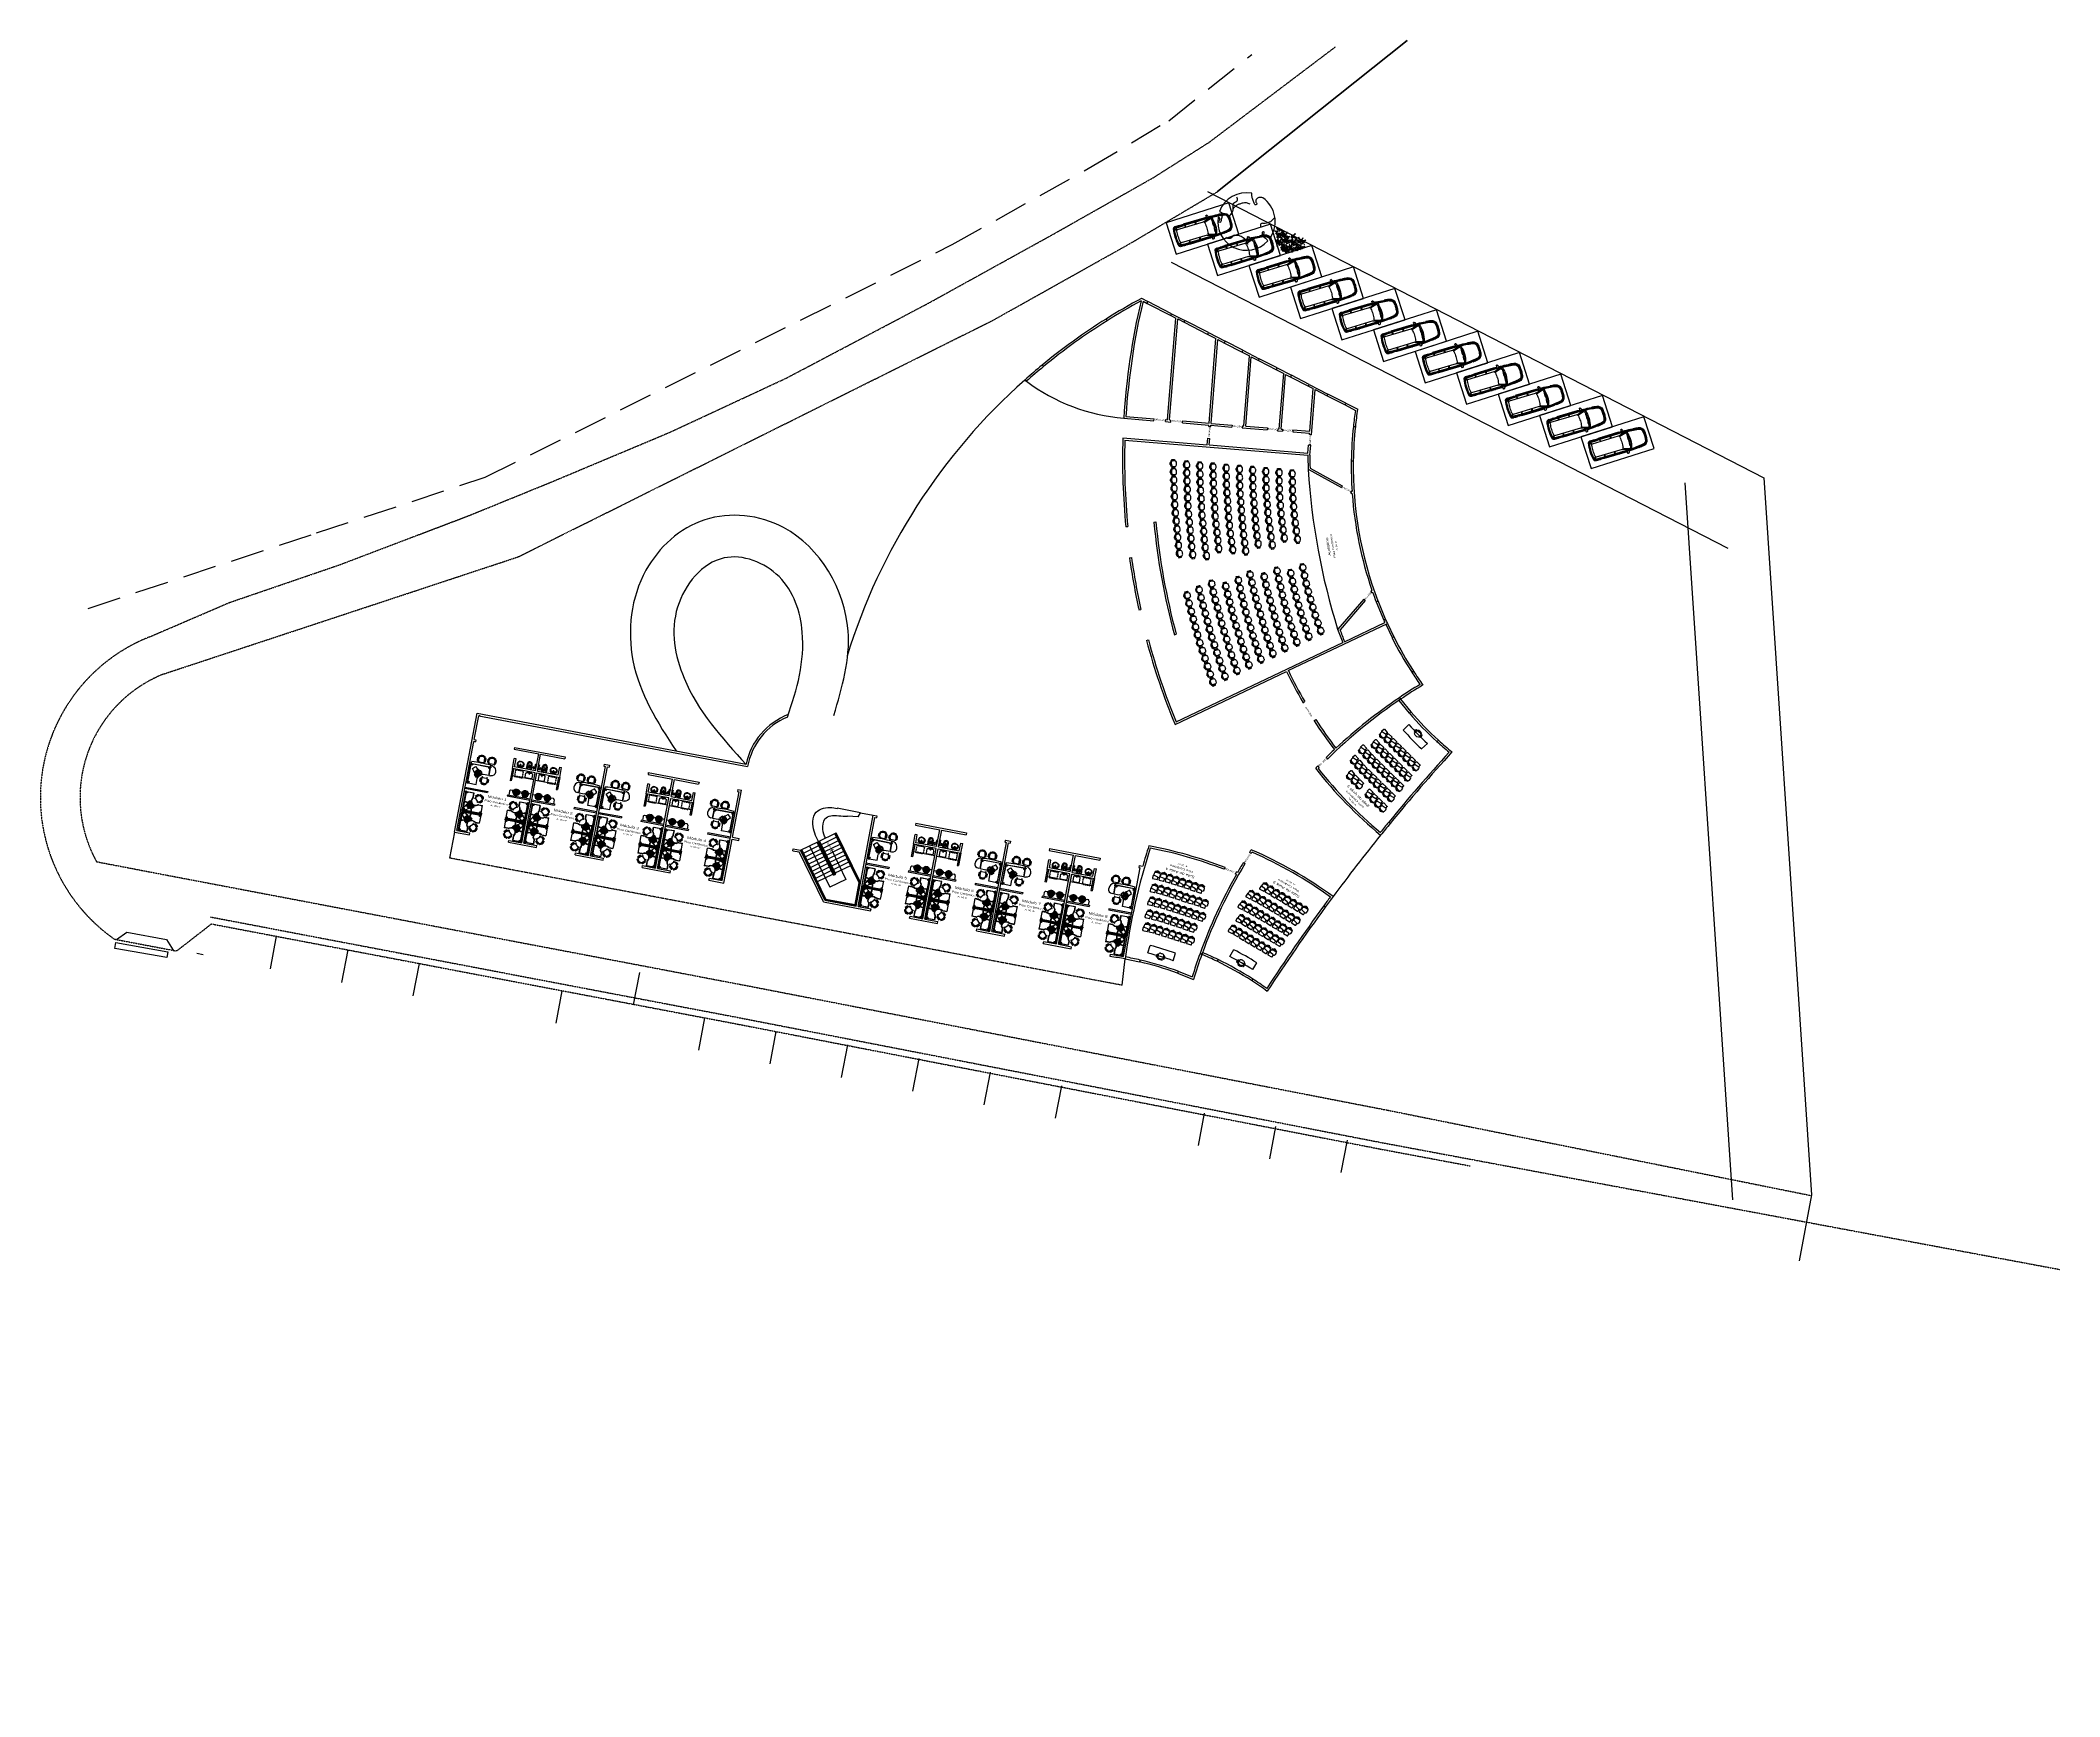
# Model space of a CAD drawing. Header units: inches. Extents: x -18604 to 2753, y -9056 to 3482.
# Drawn here: x -18604 to -3319, y -9056 to 3482 of the extents above; entities that cross this region are included whole.
import ezdxf
from ezdxf.enums import TextEntityAlignment as Align

# ---------------------------------------------------------------- set-up
doc = ezdxf.new("R2010")
doc.units = ezdxf.units.IN
for name, pattern in [('DASHED2', [0.375, 0.25, -0.125]), ('DASHEDX2', [38.1, 25.4, -12.7]), ('HIDDEN', [9.525, 6.35, -3.175])]:
    doc.linetypes.add(name, pattern=pattern)
for name, color, linetype in [('ciclovia2', 241, 'DASHED2'), ('Divisão Lotes', 210, 'Continuous'), ('Edificações', 31, 'Continuous'), ('ESPECARQ', 2, 'Continuous'), ('ESQUADRIA', 2, 'Continuous'), ('FORÇA 1', 86, 'Continuous'), ('FORÇA 2', 2, 'Continuous'), ('FORÇA 3', 3, 'Continuous'), ('Li Fina', 9, 'Continuous'), ('Linha Fina', 253, 'Continuous'), ('MOB', 3, 'Continuous'), ('MOVEIS', 2, 'Continuous'), ('Móveis', 7, 'Continuous'), ('Parede', 6, 'Continuous'), ('Parede Baixo', 4, 'Continuous'), ('projeção das vias', 252, 'DASHEDX2'), ('TEXTO', 2, 'Continuous'), ('TEXTO_AREAS', 146, 'Continuous'), ('vegetação', 85, 'Continuous'), ('Vias', 252, 'Continuous')]:
    doc.layers.add(name, color=color, linetype=linetype)
doc.layers.add('MOBIL', color=7, linetype='Continuous', lineweight=0)
doc.styles.add('REGUA100', font='GOTHIC.TTF', dxfattribs={"width": 1.4})
doc.styles.add('REGUA60', font='GOTHIC.TTF', dxfattribs={"width": 1.4})
doc.styles.add('style5', font='arial.ttf')

# ---------------------------------------------------------------- blocks, each defined once
blk = doc.blocks.new('INDUNI1')
at = {"color": 0, "style": 'REGUA100', "width": 1.4, "flags": 8}
for tag, p in [('NOME1', (0, 0)), ('NOME2', (0, -4.3))]:
    blk.add_attdef(tag, text='', height=2.5, dxfattribs=at).set_placement(p, align=Align.CENTER)
at = {"layer": 'ESPECARQ', "style": 'REGUA60', "width": 1.4, "flags": 8}
for tag, p in [('REVPAR', (0, -12.8)), ('PEDIR', (0, -15.3)), ('PISO', (0, -10.3))]:
    blk.add_attdef(tag, text='', height=1.5, dxfattribs=at).set_placement(p, align=Align.CENTER)
at = {"layer": 'ESPECARQ', "style": 'REGUA60', "width": 1.4}
blk.add_attdef('AREA', text='', height=1.5, dxfattribs=at).set_placement((0, -7.8), align=Align.CENTER)
blk = doc.blocks.new('01LAVL32')
at = {"linetype": 'Continuous'}
for p, q in [((-0.03, -0.13), (-0.02, -0.25)), ((-0.02, -0.25), (0.01, -0.25)), ((0.01, -0.25), (0.03, -0.14))]:
    blk.add_line(p, q, dxfattribs=at)
for points in [[(0, -0.55, -0.021013), (-0.03, -0.55), (-0.06, -0.54), (-0.09, -0.54), (-0.1, -0.53), (-0.12, -0.52), (-0.15, -0.51), (-0.17, -0.49), (-0.19, -0.48), (-0.21, -0.46), (-0.23, -0.44), (-0.24, -0.41), (-0.26, -0.36), (-0.26, -0.33), (-0.27, -0.32), (-0.26, -0.29), (-0.25, -0.25), (-0.24, -0.22), (-0.24, -0.21), (-0.23, -0.2), (-0.22, -0.18), (-0.21, -0.17), (-0.19, -0.16), (-0.17, -0.14), (-0.15, -0.13), (-0.12, -0.12), (-0.11, -0.11), (-0.09, -0.1), (-0.08, -0.1), (-0.07, -0.1), (-0.04, -0.09), (-0.02, -0.09), (0, -0.09)], [(-0.02, -0.2, 0.057807), (-0.09, -0.21, 0.085317), (-0.16, -0.24, 0.106201), (-0.2, -0.3), (-0.22, -0.36)], [(-0.22, -0.36), (-0.2, -0.42, 0.106201), (-0.16, -0.47, 0.085317), (-0.08, -0.51, 0.090539), (0, -0.52, 0.074778), (0.08, -0.51, 0.085317), (0.15, -0.47, 0.106201), (0.2, -0.42), (0.22, -0.36), (0.2, -0.3, 0.106201), (0.15, -0.24, 0.085317), (0.08, -0.21, 0.056769), (0.02, -0.2, 0.074778)], [(0, -0.55, 0.021013), (0.03, -0.55), (0.05, -0.54), (0.09, -0.54), (0.1, -0.53), (0.12, -0.52), (0.15, -0.51), (0.17, -0.49), (0.19, -0.48), (0.21, -0.46), (0.22, -0.44), (0.24, -0.41), (0.26, -0.36), (0.26, -0.33), (0.26, -0.32), (0.26, -0.29), (0.25, -0.25), (0.24, -0.22), (0.24, -0.21), (0.23, -0.2), (0.22, -0.18), (0.21, -0.17), (0.19, -0.16), (0.17, -0.14), (0.15, -0.13), (0.12, -0.12), (0.11, -0.11), (0.09, -0.1), (0.07, -0.1), (0.07, -0.1), (0.03, -0.09), (0.02, -0.09), (0, -0.09)]]:
    blk.add_lwpolyline(points, format="xyb", dxfattribs=at)
for centre, radius in [((0, -0.14), 0.0277), ((0, -0.28), 0.0241)]:
    blk.add_circle(centre, radius, dxfattribs=at)
blk.add_arc((0, -0.28), 0.0341, 114.7124, 63.992, dxfattribs=at)
blk = doc.blocks.new('BFB')
at = {"layer": 'MOB'}
for p, q in [((-30, 33), (-26, 33)), ((-30, 8), (-30, 32)), ((-26, 8), (-30, 8)), ((-25, 32), (-25, 8)), ((-22, 14), (-25, 14)), ((-23, 11), (-25, 11)), ((-23, 9), (-21, 33)), ((-22, 10), (-20, 33)), ((-15, 0), (-17, -2)), ((-13, 0), (-15, -3)), ((-14, 0), (17, 0)), ((-1, 44), (-1, 46)), ((3, 44), (3, 46)), ((15, 0), (18, -3)), ((17, 0), (19, -2)), ((24, 10), (22, 33)), ((25, 9), (23, 33)), ((25, 14), (28, 14)), ((25, 11), (28, 11)), ((28, 32), (28, 8)), ((32, 33), (29, 33)), ((29, 8), (32, 8)), ((33, 8), (33, 32)), ((-18, -3), (-19, -5)), ((-16, -4), (-18, -6)), ((-17, -2), (-16, -2)), ((-16, -3), (-15, -3)), ((18, -3), (18, -3)), ((19, -2), (19, -2)), ((19, -4), (20, -6)), ((20, -3), (22, -5))]:
    blk.add_line(p, q, dxfattribs=at)
blk.add_lwpolyline([(-17, 44, -0.323529), (20, 44, -0.122717), (20, 43, -0.605717), (19, 42, 0.237888), (-17, 42, -0.605717), (-18, 43)], format="xyb", dxfattribs=at)
blk.add_lwpolyline([(19, 42, 0.237888), (-17, 42, -0.605717), (-18, 43, -0.122717), (-17, 44, -0.323529), (20, 44, -0.122717), (20, 43, -0.605717)], format="xyb", close=True, dxfattribs=at)
for centre in [(-16, -3), (19, -3)]:
    blk.add_circle(centre, 0.55, dxfattribs=at)
for centre, radius, start, end in [((-30, 32), 0.55, 90, 180), ((-30, 8), 0.55, 180, 270), ((-26, 32), 0.55, 0, 90), ((-26, 8), 0.55, 270, 0), ((-14, 9), 8.8, 177.4308, 270), ((-12, 10), 9.76, 176.7478, 264.4075), ((-13, 33), 7.7, 116.3953, 174.8788), ((-19, 44), 0.86, 134.6745, 330.1891), ((-12, 32), 7.7, 114.2639, 174.7001), ((-17, 43), 3.03, 126.5429, 154.8545), ((1, 18), 33.6, 54.1238, 125.8762), ((-17, 43), 1.38, 126.8699, 154.8545), ((1, 4), 39.8, 63.6047, 116.3953), ((1, 3), 39.8, 65.7361, 114.2639), ((15, 10), 9.76, 275.5925, 3.2522), ((17, 9), 8.8, 270, 2.5692), ((15, 32), 7.7, 5.2999, 65.7361), ((16, 33), 7.7, 5.1212, 63.6047), ((19, 43), 3.03, 25.1455, 53.4571), ((21, 44), 0.86, 209.8109, 45.3255), ((29, 32), 0.55, 90, 180), ((29, 8), 0.55, 180, 270), ((32, 32), 0.55, 0, 90), ((32, 8), 0.55, 270, 0), ((-18, -5), 1.65, 62.7161, 38.5364), ((-16, -3), 0.825, 1.9801, 98.3595), ((19, -3), 0.825, 81.6405, 178.0199), ((20, -5), 1.65, 141.4636, 117.2839)]:
    blk.add_arc(centre, radius, start, end, dxfattribs=at)
blk = doc.blocks.new('astra1_pb')
at = {"color": 9}
for p, q in [((-1.86, 0), (-1.81, 0.07)), ((-1.85, 0), (-1.81, 0.05)), ((-1.81, 0.3), (-1.84, 0.28)), ((-1.81, 0.05), (-1.81, 0)), ((-0.58, 0.03), (-0.59, 0.02)), ((-0.59, 0.02), (-0.53, -0.44)), ((-0.57, 0.45), (-0.55, -0.01)), ((-0.56, 0.45), (-0.57, 0.45)), ((0.01, 0.76), (1.62, 0.76)), ((0.4, 0.79), (0.4, 0.8)), ((0.41, 0.78), (0.64, 0.78)), ((0.66, 0.79), (0.66, 0.8)), ((1.3, 0.79), (1.3, 0.8)), ((1.32, 0.78), (1.44, 0.78)), ((1.45, 0.79), (1.45, 0.8)), ((2.44, 0.16), (2.4, 0.16)), ((-1.86, 0), (-1.81, -0.07)), ((-1.85, 0), (-1.81, -0.05)), ((-1.81, -0.3), (-1.84, -0.28)), ((-1.81, -0.05), (-1.81, 0)), ((-0.55, -0.01), (-0.54, -0.01)), ((-0.53, -0.44), (-0.52, -0.44)), ((0.01, -0.76), (1.62, -0.76)), ((0.4, -0.79), (0.4, -0.8)), ((0.41, -0.78), (0.64, -0.78)), ((0.66, -0.79), (0.66, -0.8)), ((1.3, -0.79), (1.3, -0.8)), ((1.32, -0.78), (1.44, -0.78)), ((1.45, -0.79), (1.45, -0.8)), ((2.44, -0.16), (2.4, -0.16))]:
    blk.add_line(p, q, dxfattribs=at)
for p, q in [((-1.79, 0.33), (-1.85, 0.29)), ((-1.63, 0.63), (-1.66, 0.63)), ((-1.63, 0.61), (-1.65, 0.56)), ((-1.14, 0.76), (-1.14, 0.73)), ((0, 0.49), (-0.56, 0.65)), ((-0.46, 0.69), (-0.36, 0.69)), ((0.07, 0.53), (-0.46, 0.69)), ((-0.34, 0.73), (-0.34, 0.72)), ((-0.27, 0.93), (-0.22, 0.94)), ((-0.26, 0.71), (-0.27, 0.67)), ((-0.27, 0.69), (1.62, 0.69)), ((-0.17, 0.6), (-0.22, 0.69)), ((0.01, 0.8), (1.62, 0.8)), ((0.13, 0.52), (2.19, 0.52)), ((0.69, 0.69), (0.69, 0.52)), ((0.71, 0.69), (0.71, 0.52)), ((0.74, 0.69), (0.73, 0.52)), ((1.5, 0.52), (1.52, 0.69)), ((1.52, 0.52), (1.54, 0.69)), ((1.54, 0.52), (1.56, 0.69)), ((1.92, 0.78), (1.92, 0.8)), ((2.22, 0.43), (2.34, 0.63)), ((2.23, 0.77), (2.31, 0.76)), ((2.26, 0.65), (2.23, 0.55)), ((2.24, 0.79), (2.31, 0.78)), ((2.26, 0.65), (2.27, 0.76)), ((2.35, 0.64), (2.4, 0.65)), ((-1.79, -0.33), (-1.85, -0.29)), ((-1.63, -0.63), (-1.66, -0.63)), ((-1.63, -0.61), (-1.65, -0.56)), ((-1.14, -0.76), (-1.14, -0.73)), ((0, -0.49), (-0.56, -0.65)), ((0.07, -0.53), (-0.46, -0.69)), ((-0.46, -0.69), (-0.36, -0.69)), ((-0.34, -0.73), (-0.34, -0.72)), ((-0.26, -0.71), (-0.27, -0.67)), ((-0.27, -0.69), (1.62, -0.69)), ((-0.27, -0.93), (-0.22, -0.94)), ((-0.17, -0.6), (-0.22, -0.69)), ((0.01, -0.8), (1.62, -0.8)), ((0.13, -0.52), (2.19, -0.52)), ((0.69, -0.69), (0.69, -0.52)), ((0.71, -0.69), (0.71, -0.52)), ((0.74, -0.69), (0.73, -0.52)), ((1.5, -0.52), (1.52, -0.69)), ((1.52, -0.52), (1.54, -0.69)), ((1.54, -0.52), (1.56, -0.69)), ((1.92, -0.78), (1.92, -0.8)), ((2.22, -0.43), (2.34, -0.63)), ((2.26, -0.65), (2.23, -0.55)), ((2.23, -0.77), (2.31, -0.76)), ((2.24, -0.79), (2.31, -0.78)), ((2.26, -0.65), (2.27, -0.76)), ((2.35, -0.64), (2.4, -0.65))]:
    blk.add_line(p, q)
for centre, radius, start, end in [((0.6, 0), 2.5, 171.9694, 180.0078), ((0.6, 0), 2.5, 179.9922, 188.0306), ((-1.45, 0.29), 0.43, 98.2959, 171.9694), ((0.6, 0), 2.47, 171.9694, 180.0078), ((0.6, 0), 2.47, 179.9922, 188.0306), ((-1.45, 0.29), 0.4, 98.2959, 171.9694), ((-1.47, 0.29), 0.32, 125.7107, 171.9063), ((0.6, 0), 2.41, 171.9063, 172.157), ((-1.66, 0.56), 0.01, 305.7107, 333.5251), ((-1.63, 0.62), 0.01, 333.5251, 84.6577), ((-0.04, -8.86), 9.66, 91.7707, 98.7615), ((0.05, -9.97), 10.8, 96.3074, 98.2959), ((1.2, 0.01), 1.89, 160.3901, 180.0138), ((1.34, 0.02), 2.03, 180.3247, 198.9193), ((1.2, 0.01), 1.79, 169.095, 180.0138), ((1.2, -0.01), 1.8, 179.6316, 199.4683), ((-0.57, 0.63), 0.02, 73.3881, 160.3901), ((1.2, 0.01), 1.79, 160.5282, 167.22), ((-0.46, 0.59), 0.03, 73.3881, 160.5282), ((0.25, -20.89), 21.58, 91.6727, 91.7127), ((-0.39, 0.73), 0.05, 271.6727, 348.1083), ((-0.43, 0.75), 0.1, 348.1083, 4.9942), ((-0.08, 0.78), 0.255, 151.2266, 184.9942), ((-0.26, 0.88), 0.05, 99.2101, 151.2266), ((-0.24, 0.67), 0.03, 173.5799, 258.0136), ((-0.22, 0.7), 0.05, 128.1727, 173.5799), ((-0.27, 0.78), 0.0411, 308.1727, 348.7801), ((-0.69, 0.94), 0.492, 339.878, 357.6913), ((-0.22, 0.92), 0.02, 357.6913, 99.2101), ((0.01, -12), 12.8, 90, 91.0305), ((-0.02, 0.43), 0.06, 348.9049, 73.3881), ((3.64, -0.14), 3.65, 171.2702, 177.8764), ((0.13, 0.72), 0.2, 253.3881, 270), ((0.41, 0.7), 0.304, 357.8813, 18.9108), ((1.39, 0.7), 0.155, 356.9873, 40.8552), ((1.25, -11.39), 12.09, 85.1894, 88.2799), ((1.02, -16.84), 17.64, 86.0493, 88.0562), ((1.02, -16.84), 17.66, 86.0493, 87.0782), ((2.19, 0.56), 0.04, 270, 340.5991), ((-1.01, 0), 3.27, 0, 7.6043), ((-1.01, 0), 3.27, 352.3957, 0), ((0.36, -20.91), 21.71, 84.8788, 84.958), ((2.3, 0.66), 0.05, 10.5383, 85.133), ((2.3, 0.66), 0.12, 11.2743, 85.133), ((2.3, 0.66), 0.1, 11.2743, 85.133), ((-1.01, 0.04), 3.42, 10.1152, 10.5383), ((-1.01, 0), 3.42, 0, 10.6867), ((-1.01, 0), 3.42, 349.3133, 0), ((-1.01, 0), 3.48, 0, 11.2743), ((-1.01, 0), 3.48, 348.7257, 0), ((-1.01, 0), 3.5, 0, 11.2743), ((-1.01, 0), 3.5, 348.7257, 0), ((-1.45, -0.29), 0.43, 188.0306, 261.7041), ((-1.45, -0.29), 0.4, 188.0306, 261.7041), ((0.6, 0), 2.41, 187.843, 188.0937), ((-1.47, -0.29), 0.32, 188.0937, 234.2893), ((-1.66, -0.56), 0.01, 26.4749, 54.2893), ((-1.63, -0.62), 0.01, 275.3423, 26.4749), ((-0.04, 8.86), 9.66, 261.2385, 268.2293), ((0.05, 9.97), 10.8, 261.7041, 263.6926), ((-0.57, -0.63), 0.02, 199.6099, 286.6119), ((-0.46, -0.59), 0.03, 199.4718, 286.6119), ((0.25, 20.89), 21.58, 268.2873, 268.3273), ((-0.39, -0.73), 0.05, 11.8917, 88.3273), ((-0.43, -0.75), 0.1, 355.0058, 11.8917), ((-0.08, -0.78), 0.255, 175.0058, 208.7734), ((-0.26, -0.88), 0.05, 208.7734, 260.7899), ((-0.24, -0.67), 0.03, 101.9864, 186.4201), ((-0.22, -0.7), 0.05, 186.4201, 231.8273), ((-0.27, -0.78), 0.0411, 11.2199, 51.8273), ((-0.69, -0.94), 0.492, 2.3087, 20.122), ((0.01, 12), 12.8, 268.9695, 270), ((-0.22, -0.92), 0.02, 260.7899, 2.3087), ((3.64, 0.14), 3.65, 182.1236, 188.7298), ((-0.02, -0.43), 0.06, 286.6119, 11.0951), ((0.13, -0.72), 0.2, 90, 106.6119), ((0.41, -0.7), 0.304, 341.0892, 2.1187), ((1.39, -0.7), 0.155, 319.1448, 3.0127), ((1.25, 11.39), 12.09, 271.7201, 274.8106), ((1.02, 16.84), 17.64, 271.9438, 273.9507), ((1.02, 16.84), 17.66, 272.9218, 273.9507), ((2.19, -0.56), 0.04, 19.4009, 90), ((0.36, 20.91), 21.71, 275.042, 275.1212), ((2.3, -0.66), 0.05, 274.867, 349.4617), ((2.3, -0.66), 0.1, 274.867, 348.7257), ((2.3, -0.66), 0.12, 274.867, 348.7257), ((-1.01, -0.04), 3.42, 349.4617, 349.8848)]:
    blk.add_arc(centre, radius, start, end)
for centre, radius, start, end in [((0.6, 0), 2.46, 173.7472, 180), ((0.6, 0), 2.44, 173.3007, 179.5727), ((-1.83, 0.27), 0.02, 120.4766, 173.7472), ((0.6, 0), 2.43, 173.0859, 179.1361), ((0.6, 0), 2.42, 172.8771, 178.6898), ((-1.8, 0.29), 0.01, 353.0944, 120.4766), ((0.6, 0), 2.41, 173.0944, 177.9556), ((-1.84, 0.09), 0.03, 326.36, 357.9556), ((-1.81, 0.05), 0.005, 0, 146.4863), ((0.6, 0), 2.39, 171.9063, 180.0078), ((-1.47, 0.29), 0.3, 93.6894, 171.9063), ((-0.04, -8.86), 9.62, 91.7716, 98.7656), ((-0.01, -9.85), 10.55, 92.471, 98.0602), ((-2.78, -0.5), 2.25, 1.5598, 13.4099), ((-2.79, 0.14), 2.25, 356.1076, 7.9577), ((0.18, -23.38), 24.03, 91.4468, 91.4503), ((0.01, -12), 12.76, 90, 91.096), ((0.41, 0.79), 0.015, 180, 270), ((0.64, 0.79), 0.015, 270, 0), ((1.32, 0.79), 0.015, 180, 270), ((1.44, 0.79), 0.015, 270, 0), ((1.48, -5.97), 6.73, 83.2825, 88.8635), ((-1.01, 0), 3.46, 0, 2.6628), ((-1.01, 0), 3.46, 357.3372, 0), ((0.6, 0), 2.46, 180, 186.2528), ((0.6, 0), 2.44, 180.4273, 186.6993), ((-1.83, -0.27), 0.02, 186.2528, 239.5234), ((0.6, 0), 2.43, 180.8639, 186.9141), ((0.6, 0), 2.42, 181.3102, 187.1229), ((-1.81, -0.05), 0.005, 213.5137, 0), ((-1.84, -0.09), 0.03, 2.0444, 33.64), ((0.6, 0), 2.41, 182.0444, 186.9056), ((-1.8, -0.29), 0.01, 239.5234, 6.9056), ((0.6, 0), 2.39, 179.9922, 188.0937), ((-1.47, -0.29), 0.3, 188.0937, 266.3106), ((-0.04, 8.86), 9.62, 261.2344, 268.2284), ((-0.01, 9.85), 10.55, 261.9398, 267.529), ((0.18, 23.38), 24.03, 268.5497, 268.5532), ((0.01, 12), 12.76, 268.904, 270), ((0.41, -0.79), 0.015, 90, 180), ((0.64, -0.79), 0.015, 0, 90), ((1.32, -0.79), 0.015, 90, 180), ((1.44, -0.79), 0.015, 0, 90), ((1.48, 5.97), 6.73, 271.1365, 276.7175)]:
    blk.add_arc(centre, radius, start, end, dxfattribs=at)
blk = doc.blocks.new('Arv02p')
for points in [[(-0.299, 0.091, 0.062316), (-0.255, 0.147, 0.069685), (-0.23, 0.206, 0.113675), (-0.228, 0.274, -0.165652), (-0.221, 0.322, -0.256806), (-0.191, 0.343, 0.261054), (-0.161, 0.363, 0.146654), (-0.157, 0.394, 0.126887), (-0.17, 0.426)], [(0.27, 0.414, 0.148102), (0.205, 0.418, 0.178804), (0.16, 0.388, 0.355092), (0.164, 0.328, -1.056018), (0.134, 0.304, -0.061007), (0.124, 0.323, -0.019649), (0.1, 0.388, -0.043626), (0.087, 0.444, -0.02492), (0.083, 0.491)], [(-0.458, 0.178, -0.114557), (-0.422, 0.164, -0.302272), (-0.406, 0.126, -0.034105), (-0.415, 0.094, 0.035304), (-0.423, 0.063, 0.018523), (-0.428, 0.033, -0.023911), (-0.432, 0.01, -1.402373), (-0.461, 0.028, 0.423752), (-0.458, 0.073, 0.153925), (-0.481, 0.087, 0.131131)], [(-0.223, 0.234, -0.044316), (-0.188, 0.272, -0.063037), (-0.159, 0.293, -0.035816), (-0.113, 0.314, -0.031907), (-0.059, 0.33, -0.089814), (-0.012, 0.333, -0.062639), (0.053, 0.315)], [(0.467, 0.079, -0.10423), (0.399, 0.015, -0.105532), (0.311, -0.016, -0.090926), (0.272, -0.014, 0.167805), (0.251, -0.016, 0.209054), (0.234, -0.035, 0.150139), (0.234, -0.069)], [(0.026, -0.369, 0.200557), (-0.093, -0.238, 0.077167), (-0.15, -0.221, 0.032772), (-0.2, -0.218, 0.085074), (-0.219, -0.221, 0.240467), (-0.235, -0.238, -0.173943), (-0.253, -0.263, -0.178126), (-0.3, -0.274, -0.162688), (-0.348, -0.252)], [(0.359, -0.313, 0.041858), (0.349, -0.293, 0.074343), (0.341, -0.284, 0.009974), (0.325, -0.27, 0.014428), (0.313, -0.262, 0.05276), (0.302, -0.255, -0.090959), (0.295, -0.25, -0.242841), (0.293, -0.245, 0.146159), (0.292, -0.236, 0.152672), (0.281, -0.224, -0.196751), (0.274, -0.213, -0.011927), (0.273, -0.208, -0.006239), (0.271, -0.199, -0.018735), (0.269, -0.183, -0.02126), (0.268, -0.169, -0.177551), (0.274, -0.153, -0.330792), (0.283, -0.151, -0.158103), (0.287, -0.154, -0.06159), (0.292, -0.165, -0.219886), (0.29, -0.183, 0.2632), (0.289, -0.199, 0.082344), (0.297, -0.21, 0.038235), (0.319, -0.228, 0.0347), (0.34, -0.241, 0.036961), (0.362, -0.25, 0.132038), (0.38, -0.252, 0.083369), (0.408, -0.242)]]:
    blk.add_lwpolyline(points, format="xyb")
for start, end in [(79.7545, 160.2563), (328.0471, 55.6882), (171.3481, 317.9468)]:
    blk.add_arc((-0.003, 0.015), 0.484, start, end)
blk = doc.blocks.new('22S00006A0')
for p, q in [((-0.2, 0.59), (-0.21, 0.6)), ((-0.18, 0.57), (-0.19, 0.59)), ((0.18, 0.57), (0.19, 0.59)), ((0.2, 0.59), (0.21, 0.6))]:
    blk.add_line(p, q)
blk.add_lwpolyline([(0.11, 0.08), (0.11, 0.21, 0.354533), (0.09, 0.24), (-0.18, 0.3, 0.052038), (-0.19, 0.3), (-0.25, 0.3, 0.414214), (-0.28, 0.27), (-0.28, 0.08, 0.414214), (-0.25, 0.05), (0.08, 0.05, 0.414214)], format="xyb", close=True)
for points in [[(-0.22, 0.35), (-0.22, 0.43, -0.007386), (-0.22, 0.46, -0.283766), (-0.16, 0.55, -0.109248), (-0.01, 0.58, -0.096656), (0.16, 0.55, -0.283766), (0.22, 0.46, -0.007386), (0.22, 0.43), (0.22, 0.35, -0.007546), (0.22, 0.32, -0.344654), (0.11, 0.19, -0.024121)], [(-0.22, 0.3, -0.045046), (-0.22, 0.32, -0.007546), (-0.22, 0.35)]]:
    blk.add_lwpolyline(points, format="xyb")
for centre, radius, start, end in [((0, 0.3), 0.357, 54.8701, 125.1299), ((-0.2, 0.59), 0.005, 216.8699, 305.9604), ((0, 0.3), 0.343, 55.8574, 124.1426), ((-0.14, 0.63), 0.0663, 234.3405, 285.7396), ((-0.03, 0.65), 0.03, 93.5833, 179.0689), ((0, -0.07), 0.759, 87.5665, 92.4335), ((0.03, 0.65), 0.03, 0.9311, 86.4167), ((0.14, 0.63), 0.0669, 255.9348, 307.0801), ((0.2, 0.59), 0.005, 234.0396, 323.1301)]:
    blk.add_arc(centre, radius, start, end)
blk = doc.blocks.new('CC50704')
for p, q in [((-60, 0), (-60, 12)), ((12, 13), (12, 0)), ((-60, 0), (-5, 0)), ((5, 0), (12, 0))]:
    blk.add_line(p, q)
for centre, radius, start, end in [((-30, 12), 30, 90, 180), ((-30, -3), 44.5, 21.0053, 90), ((0, 0), 4.65, 0, 180)]:
    blk.add_arc(centre, radius, start, end)
blk.add_point((0, 0))
blk = doc.blocks.new('*X9')
at = {"color": 0}
for p, q in [((6.94, 8.57), (7.17, 8.8)), ((7.2, 8.36), (6.94, 8.61)), ((6.95, 8.51), (7.23, 8.79)), ((7.13, 8.36), (6.95, 8.54)), ((6.96, 8.65), (7.09, 8.78)), ((7.25, 8.38), (6.96, 8.67)), ((6.98, 8.46), (7.28, 8.76)), ((7.3, 8.4), (6.99, 8.71)), ((7.01, 8.42), (7.32, 8.73)), ((7.33, 8.44), (7.02, 8.75)), ((7.05, 8.39), (7.35, 8.69)), ((7.36, 8.48), (7.06, 8.77)), ((7.09, 8.37), (7.37, 8.65)), ((7.38, 8.53), (7.12, 8.79)), ((7.16, 8.36), (7.38, 8.59)), ((7.38, 8.6), (7.18, 8.8)), ((7.24, 8.37), (7.37, 8.5)), ((7.33, 8.72), (7.31, 8.74))]:
    blk.add_line(p, q, dxfattribs=at)

msp = doc.modelspace()

# ---------------------------------------------------------------- linework, layer by layer
for p, q in [((-9693, 2337, -2396), (-8258, 3482, -2396)), ((-9770, 2337, 23), (-5557, 171, -143)), ((-10045, 1804, 23), (-5831, -362, -143))]:
    msp.add_line(p, q)
at = {"extrusion": (-0.000701213, -0.001358, 0.999999), "elevation": 21}
for points in [[(-9607, 2253), (-10083, 2101), (-10007, 1863), (-9531, 2015)], [(-9293, 2091), (-9769, 1939), (-9693, 1701), (-9217, 1853)], [(-9293, 2091), (-9769, 1939), (-9693, 1701), (-9217, 1853)], [(-8979, 1929), (-9455, 1777), (-9379, 1539), (-8903, 1691)], [(-8665, 1767), (-9141, 1615), (-9065, 1377), (-8589, 1529)], [(-8350, 1605), (-8827, 1453), (-8751, 1215), (-8274, 1367)], [(-8350, 1605), (-8827, 1453), (-8751, 1215), (-8274, 1367)], [(-8036, 1443), (-8513, 1291), (-8437, 1052), (-7960, 1204)], [(-7722, 1280), (-8198, 1128), (-8122, 890), (-7646, 1042)], [(-7408, 1118), (-7884, 966), (-7808, 728), (-7332, 880)], [(-7408, 1118), (-7884, 966), (-7808, 728), (-7332, 880)], [(-7094, 956), (-7570, 804), (-7494, 566), (-7018, 718)], [(-6780, 794), (-7256, 642), (-7180, 404), (-6704, 556)], [(-6465, 632), (-6942, 480), (-6866, 242), (-6389, 393)], [(-6465, 632), (-6942, 480), (-6866, 242), (-6389, 393)]]:
    msp.add_lwpolyline(points, close=True, dxfattribs=at)
at = {"layer": 'ciclovia2', "ltscale": 6}
for points, elevation in [([(-17781, -1035), (-17169, -772), (-16342, -489), (-15356, -114), (-14740, 137), (-13844, 513), (-12956, 926), (-11881, 1493), (-10931, 2018), (-10181, 2442), (-9756, 2711), (-8801, 3433)], 24), ([(-17670, -1314), (-16310, -865), (-14988, -428), (-11397, 1361), (-10347, 1949), (-9693, 2337), (-8532, 3263), (-8258, 3482)], -2396), ([(-18178, -2736), (-13264, -3672), (-8408, -4616), (-5198, -5263)], 63), ([(-17316, -3154), (-13311, -3917), (-8455, -4861), (-5661, -5384), (-3319, -5822)], 63)]:
    msp.add_lwpolyline(points, dxfattribs=dict(at, elevation=elevation))
at = {"layer": 'ciclovia2', "ltscale": 6, "elevation": 63}
msp.add_lwpolyline([(-18042, -3322), (-17586, -3409, 0.214701), (-17562, -3403), (-17320, -3215, -0.214701), (-17296, -3209), (-13320, -3966), (-8464, -4910), (-7782, -5038)], format="xyb", dxfattribs=at)
at = {"layer": 'ciclovia2', "ltscale": 6}
for radius, end in [(1306, 235.2004), (1006, 208.9721)]:
    msp.add_arc((-17298, -2249, 63), radius, 111.6934, end, dxfattribs=at)
at = {"layer": 'Divisão Lotes'}
msp.add_line((-8258, 3482, -2396), (-9693, 2337, -2396), dxfattribs=at)
at = {"layer": 'Edificações'}
for p, q in [((-5557, 171, -143), (-5197, -5257, -42)), ((-6155, 132, -143), (-5795, -5296, -42))]:
    msp.add_line(p, q, dxfattribs=at)
at = {"layer": 'ESQUADRIA'}
for p, q in [((-10225, 1491, -14), (-10046, 1399, -16)), ((-10041, 1413, 7), (-10220, 1505, -9)), ((-9946, 1348, -61), (-9767, 1256, -64)), ((-9762, 1270, -41), (-9941, 1362, -57)), ((-9640, 1190, -37), (-9506, 1121, 27)), ((-9501, 1136, -20), (-9635, 1205, -32)), ((-9243, 1003, -30), (-9377, 1072, -42)), ((-9382, 1058, -47), (-9248, 989, 17)), ((-9139, 933, -56), (-9005, 864, 8)), ((-8999, 878, -40), (-9134, 947, -52)), ((-8863, 791, -67), (-8728, 722, -3)), ((-8723, 736, -51), (-8857, 805, -63)), ((-8421, -900, 63), (-8478, -761, 63)), ((-8492, -768, 63), (-8434, -906, 63)), ((-8420, -938, 63), (-8371, -1039, 63)), ((-8407, -932, 63), (-8358, -1032, 63)), ((-8241, -1610, 63), (-8319, -1514, 63)), ((-8307, -1505, 63), (-8230, -1600, 63)), ((-10393, -3471, 63), (-10283, -3494, 63)), ((-9995, -3579, 63), (-9875, -3627, 63)), ((-9991, -3565, 63), (-9884, -3607, 63))]:
    msp.add_line(p, q, dxfattribs=at)
for centre, radius, start, end in [((-8079, -2545, -7), 4625, 122.1031, 129.5038), ((-8079, -2545, -7), 4610, 122.1141, 129.4858), ((-5806, 256, 63), 2875, 173.9555, 179.1245), ((-5806, 256, 63), 2860, 173.9316, 179.1278), ((-5806, 256, 63), 2875, 212.7761, 215.0113), ((-5806, 256, 63), 2860, 212.7918, 215.3319), ((-6087, -4787, 63), 3977, 121.4231, 124.0987), ((-6087, -4787, 63), 3962, 121.1915, 124.0858), ((-6388, -23, 63), 2440, 227.6234, 230.5106), ((-6388, -23, 63), 2425, 227.6646, 230.8823), ((2652, -11507, 63), 14296, 137.8103, 140.6167), ((2652, -11507, 63), 14281, 137.747, 140.6169), ((2652, -11507, 63), 14296, 143.8375, 146.8779), ((2652, -11507, 63), 14281, 143.8372, 146.9412), ((-10828, -5857, 63), 2440, 76.988, 79.6774), ((-6087, -4787, 63), 3977, 160.0724, 162.744), ((-6087, -4787, 63), 3962, 160.0823, 162.9778), ((-10749, -5674, 63), 2425, 64.2787, 67.2718), ((-10749, -5674, 63), 2440, 64.2569, 67.2884), ((-10749, -5674, 63), 2425, 53.8059, 57.1873), ((-10749, -5674, 63), 2440, 54.1776, 57.2091)]:
    msp.add_arc(centre, radius, start, end, dxfattribs=at)
at = {"layer": 'FORÇA 1'}
for p, q in [((-12849, -2648, 63), (-12715, -2582, 63)), ((-12601, -2838, 63), (-12724, -2587, 63)), ((-12598, -2832, 63), (-12719, -2585, 63)), ((-12715, -2582, 63), (-12580, -2516, 63)), ((-12596, -2825, 63), (-12715, -2582, 63)), ((-12589, -2827, 63), (-12710, -2580, 63)), ((-12583, -2830, 63), (-12706, -2578, 63)), ((-12692, -2605, 63), (-12576, -2548, 63)), ((-12679, -2632, 63), (-12562, -2575, 63)), ((-12406, -2895, 63), (-12589, -2521, 63)), ((-12401, -2895, 63), (-12584, -2519, 63)), ((-12395, -2894, 63), (-12580, -2516, 63)), ((-12571, -2546, 63), (-12567, -2543, 63)), ((-12558, -2573, 63), (-12553, -2570, 63)), ((-12545, -2600, 63), (-12540, -2597, 63)), ((-12661, -3022, 63), (-12845, -2646, 63)), ((-12658, -3018, 63), (-12840, -2644, 63)), ((-12836, -2675, 63), (-12832, -2673, 63)), ((-12827, -2671, 63), (-12710, -2614, 63)), ((-12823, -2702, 63), (-12819, -2700, 63)), ((-12814, -2698, 63), (-12697, -2641, 63)), ((-12810, -2729, 63), (-12805, -2727, 63)), ((-12801, -2725, 63), (-12684, -2668, 63)), ((-12788, -2752, 63), (-12671, -2695, 63)), ((-12775, -2779, 63), (-12658, -2721, 63)), ((-12761, -2806, 63), (-12645, -2748, 63)), ((-12706, -2611, 63), (-12697, -2607, 63)), ((-12693, -2638, 63), (-12684, -2634, 63)), ((-12680, -2665, 63), (-12671, -2661, 63)), ((-12666, -2659, 63), (-12549, -2602, 63)), ((-12666, -2692, 63), (-12657, -2688, 63)), ((-12653, -2686, 63), (-12536, -2629, 63)), ((-12653, -2719, 63), (-12644, -2715, 63)), ((-12640, -2713, 63), (-12523, -2656, 63)), ((-12640, -2746, 63), (-12631, -2742, 63)), ((-12627, -2740, 63), (-12510, -2683, 63)), ((-12613, -2767, 63), (-12497, -2710, 63)), ((-12600, -2794, 63), (-12483, -2737, 63)), ((-12532, -2626, 63), (-12527, -2624, 63)), ((-12518, -2653, 63), (-12514, -2651, 63)), ((-12505, -2680, 63), (-12501, -2678, 63)), ((-12492, -2707, 63), (-12488, -2705, 63)), ((-12479, -2734, 63), (-12474, -2732, 63)), ((-12797, -2756, 63), (-12792, -2754, 63)), ((-12784, -2783, 63), (-12779, -2781, 63)), ((-12770, -2810, 63), (-12766, -2808, 63)), ((-12757, -2837, 63), (-12753, -2835, 63)), ((-12748, -2832, 63), (-12631, -2775, 63)), ((-12744, -2864, 63), (-12740, -2862, 63)), ((-12735, -2859, 63), (-12618, -2802, 63)), ((-12731, -2891, 63), (-12726, -2889, 63)), ((-12722, -2886, 63), (-12605, -2829, 63)), ((-12627, -2773, 63), (-12618, -2769, 63)), ((-12614, -2800, 63), (-12605, -2796, 63)), ((-12601, -2827, 63), (-12592, -2823, 63)), ((-12601, -2838, 63), (-12583, -2830, 63)), ((-12598, -2832, 63), (-12589, -2827, 63)), ((-12587, -2821, 63), (-12470, -2763, 63)), ((-12466, -2761, 63), (-12461, -2759, 63)), ((-12437, -3059, 63), (-12406, -2895, 63)), ((-12433, -3065, 63), (-12401, -2895, 63)), ((-12661, -3022, 63), (-12433, -3065, 63)), ((-12658, -3018, 63), (-12437, -3059, 63))]:
    msp.add_line(p, q, dxfattribs=at)
msp.add_arc((-8079, -2545, -7), 4625, 131.6509, 162.8303, dxfattribs=at)
for points, knots in [([(-12597, -1628, -7), (-12535, -1417, 4), (-12384, -906, 32), (-12818, -146, -14), (-13600, -61, 3), (-14111, -524, 1), (-14193, -1262, 0), (-13934, -1681, 0), (-13792, -1897, 0)], [0, 0, 0, 0, 649.163968, 1571.946122, 2171.553363, 2757.65089, 3449.031517, 4207.693788, 4207.693788, 4207.693788, 4207.693788]), ([(-12949, -1641, 8), (-12875, -1430, 18), (-12777, -1070, 29), (-12949, -538, -14), (-13479, -330, 4), (-13869, -810, 0), (-13750, -1460, 0), (-13445, -1798, 0), (-13262, -2000)], [178.838613, 178.838613, 178.838613, 178.838613, 834.168805, 1290.493079, 1729.769843, 2241.688692, 2781.671488, 3587.659258, 3587.659258, 3587.659258, 3587.659258])]:
    msp.add_open_spline(points, degree=3, knots=knots, dxfattribs=at)
at = {"layer": 'FORÇA 2'}
msp.add_arc((-3867, 556, 63), 5150, 183.5793, 197.3029, dxfattribs=at)
at = {"layer": 'FORÇA 3'}
msp.add_arc((-10293, 2021, -7), 1403, 232.8536, 265.5215, dxfattribs=at)
at = {"layer": 'Li Fina', "linetype": 'DASHED2'}
for p, q in [((-15007, -2040, 127), (-15016, -2092, 127)), ((-14958, -2098, 127), (-15016, -2087, 127)), ((-14958, -2100, 127), (-15016, -2089, 127)), ((-14958, -2103, 127), (-15016, -2092, 127)), ((-14949, -2051, 127), (-15007, -2040, 127)), ((-15002, -2037, 127), (-15003, -2040, 127)), ((-14952, -2047, 127), (-15002, -2037, 127)), ((-14949, -2051, 127), (-14958, -2103, 127)), ((-14952, -2047, 127), (-14953, -2050, 127)), ((-14757, -2087, 127), (-14767, -2139, 127)), ((-14767, -2136, 127), (-14709, -2147, 127)), ((-14767, -2139, 127), (-14709, -2150, 127)), ((-14766, -2134, 127), (-14708, -2145, 127)), ((-14757, -2087, 127), (-14699, -2098, 127)), ((-14753, -2084, 127), (-14703, -2094, 127)), ((-14753, -2084, 127), (-14753, -2088, 127)), ((-14699, -2098, 127), (-14709, -2150, 127)), ((-14703, -2094, 127), (-14703, -2097, 127)), ((-13995, -2231, 127), (-14004, -2283, 127)), ((-13946, -2290, 127), (-14004, -2279, 127)), ((-13946, -2291, 127), (-14004, -2280, 127)), ((-13946, -2294, 127), (-14004, -2283, 127)), ((-13937, -2242, 127), (-13995, -2231, 127)), ((-13990, -2229, 127), (-13991, -2232, 127)), ((-13940, -2238, 127), (-13990, -2229, 127)), ((-13937, -2242, 127), (-13946, -2294, 127)), ((-13940, -2238, 127), (-13940, -2241, 127)), ((-13745, -2278, 127), (-13755, -2330, 127)), ((-13745, -2278, 127), (-13687, -2289, 127)), ((-13741, -2276, 127), (-13741, -2279, 127)), ((-13741, -2276, 127), (-13691, -2285, 127)), ((-13687, -2289, 127), (-13697, -2341, 127)), ((-13691, -2285, 127), (-13691, -2289, 127)), ((-13755, -2327, 127), (-13697, -2338, 127)), ((-13755, -2330, 127), (-13697, -2341, 127)), ((-13754, -2326, 127), (-13696, -2337, 127)), ((-11970, -2614, 127), (-11980, -2666, 127)), ((-11922, -2677, 127), (-11980, -2666, 127)), ((-11921, -2673, 127), (-11979, -2662, 127)), ((-11921, -2674, 127), (-11979, -2663, 127)), ((-11912, -2625, 127), (-11970, -2614, 127)), ((-11965, -2612, 127), (-11966, -2615, 127)), ((-11915, -2621, 127), (-11965, -2612, 127)), ((-11912, -2625, 127), (-11922, -2677, 127)), ((-11915, -2621, 127), (-11916, -2624, 127)), ((-11721, -2661, 127), (-11730, -2713, 127)), ((-11730, -2709, 127), (-11672, -2720, 127)), ((-11730, -2711, 127), (-11672, -2721, 127)), ((-11730, -2713, 127), (-11672, -2724, 127)), ((-11721, -2661, 127), (-11663, -2672, 127)), ((-11716, -2659, 127), (-11717, -2662, 127)), ((-11716, -2659, 127), (-11666, -2668, 127)), ((-11663, -2672, 127), (-11672, -2724, 127)), ((-11666, -2668, 127), (-11667, -2672, 127)), ((-10958, -2806, 127), (-10968, -2858, 127)), ((-10910, -2869, 127), (-10968, -2858, 127)), ((-10909, -2864, 127), (-10967, -2853, 127)), ((-10909, -2866, 127), (-10967, -2855, 127)), ((-10900, -2817, 127), (-10958, -2806, 127)), ((-10953, -2803, 127), (-10954, -2806, 127)), ((-10903, -2813, 127), (-10953, -2803, 127)), ((-10900, -2817, 127), (-10910, -2869, 127)), ((-10903, -2813, 127), (-10904, -2816, 127)), ((-10709, -2853, 127), (-10718, -2905, 127)), ((-10718, -2901, 127), (-10660, -2911, 127)), ((-10718, -2902, 127), (-10660, -2913, 127)), ((-10709, -2853, 127), (-10651, -2864, 127)), ((-10704, -2850, 127), (-10705, -2854, 127)), ((-10704, -2850, 127), (-10654, -2860, 127)), ((-10651, -2864, 127), (-10660, -2916, 127)), ((-10654, -2860, 127), (-10655, -2863, 127)), ((-10718, -2905, 127), (-10660, -2916, 127))]:
    msp.add_line(p, q, dxfattribs=at)
at = {"layer": 'Li Fina'}
for p, q in [((-14916, -2055, 63), (-14913, -2056, 63)), ((-14916, -2057, 63), (-14916, -2055, 63)), ((-14916, -2056, 63), (-14908, -2058, 63)), ((-14916, -2057, 63), (-14913, -2057, 63)), ((-14913, -2061, 63), (-14911, -2053, 63)), ((-14913, -2056, 63), (-14912, -2057, 63)), ((-14913, -2058, 63), (-14911, -2056, 63)), ((-14913, -2061, 63), (-14913, -2058, 63)), ((-14913, -2061, 63), (-14912, -2061, 63)), ((-14912, -2053, 63), (-14910, -2053, 63)), ((-14912, -2056, 63), (-14912, -2053, 63)), ((-14912, -2056, 63), (-14912, -2057, 63)), ((-14912, -2061, 63), (-14912, -2058, 63)), ((-14911, -2056, 63), (-14910, -2053, 63)), ((-14911, -2056, 63), (-14908, -2057, 63)), ((-14911, -2058, 63), (-14908, -2058, 63)), ((-14908, -2058, 63), (-14908, -2057, 63)), ((-14905, -2071, 63), (-14902, -2059, 63)), ((-14905, -2071, 63), (-14904, -2070, 63)), ((-14902, -2072, 63), (-14900, -2059, 63)), ((-14902, -2072, 63), (-14902, -2070, 63)), ((-14894, -2060, 63), (-14891, -2060, 63)), ((-14894, -2061, 63), (-14894, -2060, 63)), ((-14894, -2061, 63), (-14891, -2062, 63)), ((-14894, -2061, 63), (-14886, -2062, 63)), ((-14891, -2065, 63), (-14889, -2057, 63)), ((-14891, -2060, 63), (-14890, -2061, 63)), ((-14891, -2062, 63), (-14889, -2061, 63)), ((-14891, -2065, 63), (-14891, -2062, 63)), ((-14891, -2065, 63), (-14890, -2066, 63)), ((-14890, -2060, 63), (-14890, -2057, 63)), ((-14890, -2060, 63), (-14889, -2062, 63)), ((-14890, -2061, 63), (-14889, -2061, 63)), ((-14890, -2066, 63), (-14889, -2062, 63)), ((-14889, -2061, 63), (-14888, -2057, 63)), ((-14889, -2061, 63), (-14886, -2062, 63)), ((-14889, -2062, 63), (-14886, -2063, 63)), ((-14886, -2063, 63), (-14886, -2062, 63)), ((-14817, -2074, 63), (-14820, -2074, 63)), ((-14820, -2075, 63), (-14820, -2074, 63)), ((-14817, -2076, 63), (-14820, -2075, 63)), ((-14812, -2076, 63), (-14820, -2075, 63)), ((-14817, -2079, 63), (-14815, -2071, 63)), ((-14816, -2075, 63), (-14817, -2074, 63)), ((-14815, -2075, 63), (-14817, -2076, 63)), ((-14817, -2079, 63), (-14817, -2076, 63)), ((-14816, -2080, 63), (-14817, -2079, 63)), ((-14816, -2074, 63), (-14816, -2071, 63)), ((-14815, -2076, 63), (-14816, -2074, 63)), ((-14815, -2075, 63), (-14816, -2075, 63)), ((-14816, -2080, 63), (-14815, -2076, 63)), ((-14815, -2075, 63), (-14815, -2071, 63)), ((-14812, -2075, 63), (-14815, -2075, 63)), ((-14812, -2077, 63), (-14815, -2076, 63)), ((-14812, -2077, 63), (-14812, -2075, 63)), ((-14808, -2090, 63), (-14806, -2077, 63)), ((-14808, -2090, 63), (-14808, -2088, 63)), ((-14806, -2090, 63), (-14804, -2077, 63)), ((-14806, -2090, 63), (-14806, -2089, 63)), ((-14794, -2078, 63), (-14798, -2078, 63)), ((-14798, -2079, 63), (-14798, -2078, 63)), ((-14795, -2080, 63), (-14798, -2079, 63)), ((-14790, -2080, 63), (-14798, -2079, 63)), ((-14795, -2083, 63), (-14794, -2080, 63)), ((-14794, -2083, 63), (-14795, -2083, 63)), ((-14792, -2075, 63), (-14794, -2075, 63)), ((-14794, -2083, 63), (-14793, -2075, 63)), ((-14794, -2078, 63), (-14794, -2075, 63)), ((-14793, -2078, 63), (-14794, -2079, 63)), ((-14793, -2080, 63), (-14794, -2078, 63)), ((-14793, -2079, 63), (-14794, -2079, 63)), ((-14794, -2083, 63), (-14793, -2080, 63)), ((-14793, -2078, 63), (-14792, -2075, 63)), ((-14789, -2079, 63), (-14793, -2079, 63)), ((-14790, -2081, 63), (-14793, -2080, 63)), ((-14790, -2081, 63), (-14789, -2079, 63)), ((-13904, -2248, 63), (-13904, -2247, 63)), ((-13904, -2247, 63), (-13901, -2247, 63)), ((-13904, -2248, 63), (-13896, -2249, 63)), ((-13904, -2248, 63), (-13901, -2249, 63)), ((-13901, -2252, 63), (-13899, -2244, 63)), ((-13901, -2247, 63), (-13900, -2248, 63)), ((-13901, -2249, 63), (-13899, -2248, 63)), ((-13901, -2252, 63), (-13901, -2249, 63)), ((-13901, -2252, 63), (-13900, -2253, 63)), ((-13900, -2247, 63), (-13900, -2244, 63)), ((-13900, -2244, 63), (-13898, -2244, 63)), ((-13900, -2247, 63), (-13900, -2248, 63)), ((-13900, -2253, 63), (-13899, -2249, 63)), ((-13899, -2248, 63), (-13898, -2244, 63)), ((-13899, -2248, 63), (-13896, -2249, 63)), ((-13899, -2249, 63), (-13896, -2250, 63)), ((-13896, -2250, 63), (-13896, -2249, 63)), ((-13893, -2263, 63), (-13890, -2250, 63)), ((-13893, -2263, 63), (-13892, -2261, 63)), ((-13890, -2263, 63), (-13888, -2251, 63)), ((-13890, -2263, 63), (-13890, -2262, 63)), ((-13882, -2253, 63), (-13882, -2251, 63)), ((-13882, -2251, 63), (-13878, -2252, 63)), ((-13882, -2252, 63), (-13874, -2254, 63)), ((-13882, -2253, 63), (-13879, -2253, 63)), ((-13879, -2257, 63), (-13877, -2249, 63)), ((-13879, -2254, 63), (-13877, -2252, 63)), ((-13879, -2257, 63), (-13879, -2254, 63)), ((-13879, -2257, 63), (-13878, -2257, 63)), ((-13878, -2252, 63), (-13878, -2249, 63)), ((-13878, -2253, 63), (-13877, -2252, 63)), ((-13878, -2252, 63), (-13878, -2253, 63)), ((-13878, -2252, 63), (-13877, -2254, 63)), ((-13878, -2257, 63), (-13877, -2254, 63)), ((-13877, -2252, 63), (-13876, -2249, 63)), ((-13877, -2252, 63), (-13873, -2253, 63)), ((-13877, -2254, 63), (-13874, -2254, 63)), ((-13874, -2254, 63), (-13873, -2253, 63)), ((-13808, -2267, 63), (-13808, -2265, 63)), ((-13805, -2266, 63), (-13808, -2265, 63)), ((-13800, -2268, 63), (-13808, -2266, 63)), ((-13805, -2267, 63), (-13808, -2267, 63)), ((-13805, -2271, 63), (-13803, -2263, 63)), ((-13804, -2267, 63), (-13805, -2266, 63)), ((-13803, -2266, 63), (-13805, -2268, 63)), ((-13805, -2271, 63), (-13805, -2268, 63)), ((-13804, -2271, 63), (-13805, -2271, 63)), ((-13804, -2266, 63), (-13804, -2263, 63)), ((-13803, -2268, 63), (-13804, -2266, 63)), ((-13803, -2266, 63), (-13804, -2267, 63)), ((-13804, -2271, 63), (-13803, -2268, 63)), ((-13803, -2266, 63), (-13803, -2263, 63)), ((-13800, -2267, 63), (-13803, -2266, 63)), ((-13800, -2268, 63), (-13803, -2268, 63)), ((-13800, -2268, 63), (-13800, -2267, 63)), ((-13796, -2281, 63), (-13794, -2268, 63)), ((-13796, -2281, 63), (-13796, -2280, 63)), ((-13794, -2282, 63), (-13792, -2269, 63)), ((-13794, -2282, 63), (-13794, -2280, 63)), ((-13782, -2270, 63), (-13786, -2269, 63)), ((-13786, -2271, 63), (-13786, -2269, 63)), ((-13777, -2271, 63), (-13786, -2270, 63)), ((-13783, -2271, 63), (-13786, -2271, 63)), ((-13783, -2275, 63), (-13782, -2271, 63)), ((-13782, -2275, 63), (-13783, -2275, 63)), ((-13780, -2267, 63), (-13782, -2266, 63)), ((-13782, -2270, 63), (-13782, -2266, 63)), ((-13782, -2275, 63), (-13781, -2267, 63)), ((-13781, -2270, 63), (-13782, -2271, 63)), ((-13781, -2270, 63), (-13782, -2271, 63)), ((-13781, -2272, 63), (-13782, -2270, 63)), ((-13782, -2275, 63), (-13781, -2272, 63)), ((-13781, -2270, 63), (-13780, -2267, 63)), ((-13777, -2271, 63), (-13781, -2270, 63)), ((-13778, -2272, 63), (-13781, -2272, 63)), ((-13778, -2272, 63), (-13777, -2271, 63)), ((-11880, -2631, 63), (-11879, -2630, 63)), ((-11880, -2631, 63), (-11876, -2632, 63)), ((-11879, -2630, 63), (-11876, -2631, 63)), ((-11879, -2631, 63), (-11871, -2632, 63)), ((-11877, -2635, 63), (-11876, -2632, 63)), ((-11877, -2635, 63), (-11875, -2636, 63)), ((-11876, -2636, 63), (-11874, -2627, 63)), ((-11876, -2630, 63), (-11875, -2627, 63)), ((-11876, -2630, 63), (-11875, -2631, 63)), ((-11876, -2632, 63), (-11874, -2631, 63)), ((-11876, -2631, 63), (-11875, -2631, 63)), ((-11875, -2627, 63), (-11874, -2627, 63)), ((-11875, -2636, 63), (-11875, -2632, 63)), ((-11875, -2632, 63), (-11871, -2633, 63)), ((-11874, -2631, 63), (-11874, -2627, 63)), ((-11874, -2631, 63), (-11871, -2632, 63)), ((-11871, -2633, 63), (-11871, -2632, 63)), ((-11868, -2646, 63), (-11865, -2633, 63)), ((-11868, -2646, 63), (-11868, -2644, 63)), ((-11866, -2646, 63), (-11863, -2634, 63)), ((-11866, -2646, 63), (-11865, -2645, 63)), ((-11857, -2636, 63), (-11857, -2634, 63)), ((-11857, -2634, 63), (-11854, -2635, 63)), ((-11857, -2635, 63), (-11849, -2637, 63)), ((-11857, -2636, 63), (-11854, -2636, 63)), ((-11855, -2640, 63), (-11854, -2637, 63)), ((-11855, -2640, 63), (-11853, -2640, 63)), ((-11854, -2640, 63), (-11852, -2632, 63)), ((-11854, -2635, 63), (-11853, -2632, 63)), ((-11854, -2637, 63), (-11852, -2635, 63)), ((-11854, -2635, 63), (-11853, -2636, 63)), ((-11854, -2635, 63), (-11853, -2637, 63)), ((-11853, -2636, 63), (-11852, -2635, 63)), ((-11853, -2640, 63), (-11853, -2637, 63)), ((-11852, -2635, 63), (-11852, -2632, 63)), ((-11852, -2635, 63), (-11849, -2636, 63)), ((-11852, -2637, 63), (-11849, -2637, 63)), ((-11849, -2637, 63), (-11849, -2636, 63)), ((-11784, -2650, 63), (-11783, -2648, 63)), ((-11780, -2650, 63), (-11784, -2650, 63)), ((-11780, -2649, 63), (-11783, -2648, 63)), ((-11775, -2651, 63), (-11783, -2649, 63)), ((-11781, -2654, 63), (-11780, -2651, 63)), ((-11779, -2654, 63), (-11781, -2654, 63)), ((-11780, -2649, 63), (-11779, -2646, 63)), ((-11780, -2654, 63), (-11779, -2646, 63)), ((-11779, -2651, 63), (-11780, -2649, 63)), ((-11779, -2650, 63), (-11780, -2649, 63)), ((-11778, -2649, 63), (-11780, -2651, 63)), ((-11778, -2649, 63), (-11779, -2650, 63)), ((-11779, -2654, 63), (-11779, -2651, 63)), ((-11775, -2651, 63), (-11779, -2651, 63)), ((-11778, -2649, 63), (-11778, -2646, 63)), ((-11775, -2650, 63), (-11778, -2649, 63)), ((-11775, -2651, 63), (-11775, -2650, 63)), ((-11771, -2664, 63), (-11769, -2652, 63)), ((-11771, -2664, 63), (-11771, -2663, 63)), ((-11769, -2665, 63), (-11767, -2652, 63)), ((-11769, -2665, 63), (-11769, -2663, 63)), ((-11758, -2653, 63), (-11761, -2652, 63)), ((-11761, -2654, 63), (-11761, -2652, 63)), ((-11753, -2655, 63), (-11761, -2653, 63)), ((-11758, -2654, 63), (-11761, -2654, 63)), ((-11758, -2658, 63), (-11756, -2650, 63)), ((-11758, -2658, 63), (-11758, -2655, 63)), ((-11757, -2658, 63), (-11758, -2658, 63)), ((-11756, -2650, 63), (-11757, -2650, 63)), ((-11757, -2653, 63), (-11757, -2650, 63)), ((-11756, -2653, 63), (-11757, -2654, 63)), ((-11756, -2653, 63), (-11757, -2654, 63)), ((-11756, -2655, 63), (-11757, -2653, 63)), ((-11757, -2658, 63), (-11756, -2655, 63)), ((-11756, -2653, 63), (-11756, -2650, 63)), ((-11753, -2654, 63), (-11756, -2653, 63)), ((-11753, -2655, 63), (-11756, -2655, 63)), ((-11753, -2655, 63), (-11753, -2654, 63)), ((-10868, -2823, 63), (-10867, -2821, 63)), ((-10868, -2823, 63), (-10864, -2823, 63)), ((-10867, -2821, 63), (-10864, -2822, 63)), ((-10867, -2822, 63), (-10859, -2824, 63)), ((-10865, -2827, 63), (-10864, -2824, 63)), ((-10865, -2827, 63), (-10863, -2827, 63)), ((-10864, -2827, 63), (-10862, -2819, 63)), ((-10864, -2822, 63), (-10863, -2819, 63)), ((-10864, -2824, 63), (-10862, -2822, 63)), ((-10864, -2822, 63), (-10863, -2823, 63)), ((-10864, -2822, 63), (-10863, -2823, 63)), ((-10863, -2819, 63), (-10862, -2819, 63)), ((-10863, -2827, 63), (-10863, -2824, 63)), ((-10863, -2824, 63), (-10859, -2824, 63)), ((-10862, -2822, 63), (-10862, -2819, 63)), ((-10862, -2822, 63), (-10859, -2823, 63)), ((-10859, -2824, 63), (-10859, -2823, 63)), ((-10856, -2837, 63), (-10853, -2825, 63)), ((-10856, -2837, 63), (-10856, -2836, 63)), ((-10854, -2838, 63), (-10851, -2825, 63)), ((-10854, -2838, 63), (-10853, -2836, 63)), ((-10845, -2827, 63), (-10845, -2826, 63)), ((-10845, -2826, 63), (-10842, -2827, 63)), ((-10845, -2827, 63), (-10837, -2828, 63)), ((-10845, -2827, 63), (-10842, -2828, 63)), ((-10843, -2831, 63), (-10842, -2828, 63)), ((-10843, -2831, 63), (-10841, -2832, 63)), ((-10842, -2831, 63), (-10840, -2823, 63)), ((-10842, -2826, 63), (-10841, -2823, 63)), ((-10842, -2826, 63), (-10841, -2828, 63)), ((-10842, -2828, 63), (-10840, -2827, 63)), ((-10842, -2827, 63), (-10841, -2827, 63)), ((-10841, -2827, 63), (-10840, -2827, 63)), ((-10841, -2832, 63), (-10841, -2828, 63)), ((-10840, -2827, 63), (-10840, -2823, 63)), ((-10840, -2827, 63), (-10837, -2828, 63)), ((-10840, -2828, 63), (-10837, -2829, 63)), ((-10837, -2829, 63), (-10837, -2828, 63)), ((-10771, -2841, 63), (-10771, -2840, 63)), ((-10768, -2841, 63), (-10771, -2840, 63)), ((-10763, -2842, 63), (-10771, -2841, 63)), ((-10768, -2842, 63), (-10771, -2841, 63)), ((-10769, -2845, 63), (-10768, -2842, 63)), ((-10767, -2846, 63), (-10769, -2845, 63)), ((-10768, -2840, 63), (-10767, -2837, 63)), ((-10768, -2845, 63), (-10767, -2837, 63)), ((-10767, -2842, 63), (-10768, -2840, 63)), ((-10767, -2841, 63), (-10768, -2841, 63)), ((-10766, -2841, 63), (-10768, -2842, 63)), ((-10766, -2841, 63), (-10767, -2841, 63)), ((-10767, -2846, 63), (-10767, -2842, 63)), ((-10766, -2841, 63), (-10766, -2837, 63)), ((-10763, -2841, 63), (-10766, -2841, 63)), ((-10763, -2843, 63), (-10766, -2842, 63)), ((-10763, -2843, 63), (-10763, -2841, 63)), ((-10759, -2856, 63), (-10757, -2843, 63)), ((-10759, -2856, 63), (-10759, -2854, 63)), ((-10757, -2856, 63), (-10755, -2843, 63)), ((-10757, -2856, 63), (-10757, -2855, 63)), ((-10746, -2844, 63), (-10749, -2844, 63)), ((-10749, -2845, 63), (-10749, -2844, 63)), ((-10746, -2846, 63), (-10749, -2845, 63)), ((-10741, -2846, 63), (-10749, -2845, 63)), ((-10746, -2849, 63), (-10744, -2841, 63)), ((-10746, -2849, 63), (-10746, -2846, 63)), ((-10745, -2850, 63), (-10746, -2849, 63)), ((-10744, -2841, 63), (-10745, -2841, 63)), ((-10745, -2844, 63), (-10745, -2841, 63)), ((-10744, -2844, 63), (-10745, -2845, 63)), ((-10744, -2846, 63), (-10745, -2844, 63)), ((-10744, -2845, 63), (-10745, -2845, 63)), ((-10745, -2850, 63), (-10744, -2846, 63)), ((-10744, -2844, 63), (-10744, -2841, 63)), ((-10741, -2845, 63), (-10744, -2845, 63)), ((-10741, -2847, 63), (-10744, -2846, 63)), ((-10741, -2847, 63), (-10741, -2845, 63))]:
    msp.add_line(p, q, dxfattribs=at)
for points in [[(-14901, -2065), (-14883, -2068, -0.414214), (-14878, -2076), (-14884, -2104, -0.414214), (-14891, -2109), (-14929, -2101, -0.414214), (-14934, -2094), (-14928, -2065, -0.414214), (-14921, -2061), (-14903, -2064)], [(-14807, -2083), (-14825, -2079, 0.414214), (-14832, -2084), (-14837, -2113, 0.414214), (-14832, -2120), (-14794, -2127, 0.414214), (-14787, -2122), (-14782, -2093, 0.414214), (-14787, -2086), (-14805, -2083)], [(-13889, -2256), (-13871, -2260, -0.414214), (-13866, -2267), (-13872, -2295, -0.414214), (-13879, -2300), (-13917, -2292, -0.414214), (-13922, -2285), (-13916, -2257, -0.414214), (-13909, -2252), (-13891, -2256)], [(-13795, -2274), (-13813, -2271, 0.414214), (-13820, -2276), (-13825, -2304, 0.414214), (-13820, -2311), (-13782, -2318, 0.414214), (-13775, -2313), (-13770, -2285, 0.414214), (-13775, -2278), (-13793, -2275)], [(-11864, -2639), (-11846, -2643, -0.414214), (-11842, -2650), (-11847, -2679, -0.414214), (-11854, -2683), (-11893, -2676, -0.414214), (-11897, -2668), (-11892, -2640, -0.414214), (-11884, -2635), (-11866, -2639)], [(-11770, -2657), (-11788, -2654, 0.414214), (-11795, -2659), (-11800, -2687, 0.414214), (-11795, -2694), (-11757, -2701, 0.414214), (-11750, -2696), (-11745, -2668, 0.414214), (-11750, -2661), (-11768, -2658)], [(-10852, -2831), (-10834, -2835, -0.414214), (-10829, -2842), (-10835, -2870, -0.414214), (-10842, -2875), (-10881, -2867, -0.414214), (-10885, -2860), (-10879, -2831, -0.414214), (-10872, -2827), (-10854, -2830)], [(-10758, -2849), (-10776, -2846, 0.414214), (-10783, -2850), (-10788, -2879, 0.414214), (-10783, -2886), (-10745, -2893, 0.414214), (-10738, -2888), (-10733, -2859, 0.414214), (-10738, -2852), (-10756, -2849)]]:
    msp.add_lwpolyline(points, format="xyb", dxfattribs=at)
at = {"layer": 'Li Fina', "elevation": 63}
for points in [[(-14912, -2057), (-14912, -2057), (-14912, -2057), (-14912, -2057), (-14912, -2057), (-14912, -2057), (-14912, -2057), (-14912, -2057), (-14912, -2057), (-14913, -2057), (-14913, -2057), (-14913, -2057), (-14913, -2057), (-14913, -2057), (-14913, -2057), (-14913, -2057), (-14913, -2057), (-14913, -2057), (-14913, -2057), (-14913, -2057), (-14913, -2057), (-14913, -2057), (-14913, -2057), (-14913, -2057), (-14913, -2057), (-14913, -2057), (-14913, -2057), (-14913, -2057), (-14913, -2057), (-14913, -2057), (-14913, -2057)], [(-14912, -2057), (-14912, -2057), (-14912, -2057), (-14912, -2057), (-14912, -2057), (-14912, -2057), (-14912, -2057), (-14912, -2057), (-14912, -2057), (-14911, -2057), (-14911, -2057), (-14911, -2057), (-14911, -2057), (-14911, -2057), (-14911, -2057), (-14911, -2057), (-14911, -2057), (-14911, -2057), (-14911, -2057), (-14911, -2056), (-14911, -2056), (-14911, -2056), (-14911, -2056), (-14911, -2056), (-14911, -2056), (-14911, -2056), (-14911, -2056), (-14911, -2056), (-14911, -2056), (-14911, -2056), (-14911, -2056)], [(-14911, -2058), (-14911, -2058), (-14911, -2058), (-14911, -2058), (-14911, -2058), (-14911, -2058), (-14911, -2058), (-14911, -2058), (-14911, -2058), (-14911, -2058), (-14911, -2058), (-14911, -2057), (-14911, -2057), (-14911, -2057), (-14911, -2057), (-14911, -2057), (-14912, -2057), (-14912, -2057), (-14912, -2057), (-14912, -2057), (-14912, -2057), (-14912, -2057), (-14912, -2057), (-14912, -2057), (-14912, -2057), (-14912, -2057), (-14912, -2057), (-14912, -2057), (-14912, -2057), (-14912, -2057), (-14912, -2057)], [(-14912, -2057), (-14912, -2057), (-14912, -2057), (-14912, -2057), (-14912, -2057), (-14912, -2057), (-14912, -2057), (-14912, -2057), (-14912, -2057), (-14912, -2057), (-14912, -2057), (-14912, -2057), (-14912, -2057), (-14912, -2057), (-14912, -2058), (-14912, -2058), (-14912, -2058), (-14912, -2058), (-14912, -2058), (-14912, -2058), (-14912, -2058), (-14912, -2058), (-14912, -2058), (-14912, -2058), (-14912, -2058), (-14912, -2058), (-14912, -2058), (-14912, -2058), (-14912, -2058), (-14912, -2058), (-14912, -2058)], [(-14903, -2072), (-14903, -2072), (-14903, -2072), (-14902, -2072), (-14902, -2072), (-14902, -2072), (-14903, -2072), (-14903, -2071), (-14903, -2071), (-14904, -2071), (-14904, -2071), (-14904, -2071), (-14905, -2071), (-14905, -2071), (-14904, -2072), (-14904, -2072), (-14903, -2072)], [(-14903, -2072), (-14904, -2072), (-14904, -2072), (-14904, -2071), (-14904, -2071), (-14904, -2071), (-14904, -2071), (-14903, -2071), (-14903, -2071), (-14903, -2072), (-14903, -2072), (-14903, -2072), (-14903, -2072), (-14903, -2072), (-14903, -2072)], [(-14890, -2061), (-14890, -2061), (-14890, -2061), (-14890, -2061), (-14890, -2061), (-14890, -2061), (-14890, -2062), (-14890, -2062), (-14890, -2062), (-14890, -2062), (-14890, -2062), (-14890, -2062), (-14890, -2062), (-14890, -2062), (-14890, -2062), (-14891, -2062), (-14891, -2062), (-14891, -2062), (-14891, -2062), (-14891, -2062), (-14891, -2062), (-14891, -2062), (-14891, -2062), (-14891, -2062), (-14891, -2062), (-14891, -2062), (-14891, -2062), (-14891, -2062), (-14891, -2062), (-14891, -2062), (-14891, -2062)], [(-14889, -2062), (-14889, -2062), (-14889, -2062), (-14889, -2062), (-14889, -2062), (-14889, -2062), (-14889, -2062), (-14889, -2062), (-14889, -2062), (-14889, -2062), (-14889, -2062), (-14889, -2062), (-14889, -2062), (-14889, -2062), (-14889, -2062), (-14889, -2062), (-14889, -2062), (-14889, -2062), (-14889, -2062), (-14889, -2062), (-14889, -2062), (-14889, -2062), (-14889, -2062), (-14889, -2062), (-14890, -2062), (-14890, -2062), (-14890, -2062), (-14890, -2062), (-14890, -2061), (-14890, -2061), (-14890, -2061)], [(-14817, -2076), (-14817, -2076), (-14817, -2076), (-14817, -2076), (-14817, -2076), (-14817, -2076), (-14817, -2076), (-14817, -2076), (-14817, -2076), (-14817, -2076), (-14817, -2076), (-14817, -2076), (-14817, -2076), (-14817, -2076), (-14817, -2076), (-14817, -2076), (-14817, -2076), (-14817, -2076), (-14816, -2076), (-14816, -2076), (-14816, -2076), (-14816, -2076), (-14816, -2076), (-14816, -2076), (-14816, -2075), (-14816, -2075), (-14816, -2075), (-14816, -2075), (-14816, -2075), (-14816, -2075), (-14816, -2075)], [(-14816, -2075), (-14816, -2075), (-14816, -2075), (-14816, -2076), (-14816, -2076), (-14816, -2076), (-14816, -2076), (-14816, -2076), (-14816, -2076), (-14816, -2076), (-14816, -2076), (-14816, -2076), (-14816, -2076), (-14816, -2076), (-14815, -2076), (-14815, -2076), (-14815, -2076), (-14815, -2076), (-14815, -2076), (-14815, -2076), (-14815, -2076), (-14815, -2076), (-14815, -2076), (-14815, -2076), (-14815, -2076), (-14815, -2076), (-14815, -2076), (-14815, -2076), (-14815, -2076), (-14815, -2076), (-14815, -2076)], [(-14807, -2090), (-14808, -2090), (-14808, -2090), (-14808, -2090), (-14808, -2090), (-14808, -2090), (-14808, -2090), (-14807, -2090), (-14807, -2090), (-14807, -2090), (-14806, -2090), (-14806, -2090), (-14806, -2090), (-14806, -2090), (-14806, -2090), (-14807, -2090), (-14807, -2090)], [(-14807, -2090), (-14807, -2090), (-14806, -2090), (-14806, -2090), (-14806, -2090), (-14806, -2090), (-14807, -2090), (-14807, -2090), (-14807, -2090), (-14808, -2090), (-14808, -2090), (-14808, -2090), (-14808, -2090), (-14807, -2090), (-14807, -2090)], [(-14795, -2080), (-14795, -2080), (-14795, -2080), (-14795, -2080), (-14795, -2080), (-14795, -2080), (-14795, -2080), (-14795, -2080), (-14795, -2080), (-14795, -2080), (-14794, -2080), (-14794, -2080), (-14794, -2080), (-14794, -2080), (-14794, -2080), (-14794, -2080), (-14794, -2080), (-14794, -2080), (-14794, -2080), (-14794, -2080), (-14794, -2080), (-14794, -2080), (-14794, -2079), (-14794, -2079), (-14794, -2079), (-14794, -2079), (-14794, -2079), (-14794, -2079), (-14794, -2079), (-14794, -2079), (-14794, -2079)], [(-14794, -2079), (-14794, -2079), (-14794, -2079), (-14794, -2079), (-14794, -2079), (-14794, -2079), (-14794, -2079), (-14794, -2079), (-14794, -2079), (-14794, -2079), (-14794, -2079), (-14794, -2079), (-14794, -2079), (-14794, -2079), (-14794, -2079), (-14794, -2079), (-14794, -2079), (-14794, -2079), (-14794, -2079), (-14794, -2079), (-14794, -2079), (-14794, -2079), (-14794, -2079), (-14794, -2079), (-14794, -2079), (-14794, -2079), (-14794, -2078), (-14794, -2078), (-14794, -2078), (-14794, -2078), (-14794, -2078)], [(-14794, -2079), (-14794, -2079), (-14794, -2079), (-14793, -2079), (-14793, -2079), (-14793, -2080), (-14793, -2080), (-14793, -2080), (-14793, -2080), (-14793, -2080), (-14793, -2080), (-14793, -2080), (-14793, -2080), (-14793, -2080), (-14793, -2080), (-14793, -2080), (-14793, -2080), (-14793, -2080), (-14793, -2080), (-14793, -2080), (-14793, -2080), (-14793, -2080), (-14793, -2080), (-14793, -2080), (-14793, -2080), (-14793, -2080), (-14793, -2080), (-14793, -2080), (-14793, -2080), (-14793, -2080), (-14793, -2080)], [(-14794, -2079), (-14794, -2079), (-14794, -2079), (-14794, -2079), (-14794, -2079), (-14794, -2079), (-14794, -2080), (-14794, -2080), (-14794, -2080), (-14794, -2080), (-14794, -2080), (-14794, -2080), (-14794, -2080), (-14794, -2080), (-14794, -2080), (-14794, -2080), (-14794, -2080), (-14794, -2080), (-14794, -2080), (-14794, -2080), (-14794, -2080), (-14794, -2080), (-14794, -2080), (-14794, -2080), (-14794, -2080), (-14794, -2080), (-14794, -2080), (-14794, -2080), (-14794, -2080), (-14794, -2080), (-14794, -2080)], [(-13900, -2248), (-13900, -2248), (-13900, -2248), (-13900, -2248), (-13900, -2248), (-13900, -2248), (-13900, -2249), (-13900, -2249), (-13900, -2249), (-13900, -2249), (-13900, -2249), (-13900, -2249), (-13900, -2249), (-13901, -2249), (-13901, -2249), (-13901, -2249), (-13901, -2249), (-13901, -2249), (-13901, -2249), (-13901, -2249), (-13901, -2249), (-13901, -2249), (-13901, -2249), (-13901, -2249), (-13901, -2249), (-13901, -2249), (-13901, -2249), (-13901, -2249), (-13901, -2249), (-13901, -2249), (-13901, -2249)], [(-13900, -2248), (-13900, -2248), (-13900, -2249), (-13900, -2249), (-13900, -2249), (-13900, -2249), (-13900, -2249), (-13900, -2249), (-13900, -2249), (-13900, -2249), (-13900, -2249), (-13900, -2249), (-13900, -2249), (-13900, -2249), (-13900, -2249), (-13900, -2249), (-13900, -2249), (-13900, -2249), (-13900, -2249), (-13900, -2249), (-13900, -2249), (-13900, -2249), (-13900, -2249), (-13900, -2249), (-13900, -2249), (-13900, -2249), (-13899, -2249), (-13899, -2249), (-13899, -2249), (-13899, -2249), (-13899, -2249)], [(-13899, -2249), (-13899, -2249), (-13899, -2249), (-13899, -2249), (-13899, -2249), (-13899, -2249), (-13899, -2249), (-13899, -2249), (-13899, -2249), (-13899, -2249), (-13899, -2249), (-13899, -2249), (-13899, -2249), (-13899, -2249), (-13899, -2249), (-13899, -2249), (-13899, -2249), (-13900, -2249), (-13900, -2249), (-13900, -2249), (-13900, -2249), (-13900, -2249), (-13900, -2249), (-13900, -2249), (-13900, -2249), (-13900, -2249), (-13900, -2249), (-13900, -2249), (-13900, -2248), (-13900, -2248), (-13900, -2248)], [(-13900, -2248), (-13900, -2248), (-13900, -2248), (-13900, -2248), (-13900, -2248), (-13900, -2248), (-13900, -2248), (-13900, -2248), (-13899, -2248), (-13899, -2248), (-13899, -2248), (-13899, -2248), (-13899, -2248), (-13899, -2248), (-13899, -2248), (-13899, -2248), (-13899, -2248), (-13899, -2248), (-13899, -2248), (-13899, -2248), (-13899, -2248), (-13899, -2248), (-13899, -2248), (-13899, -2248), (-13899, -2248), (-13899, -2248), (-13899, -2248), (-13899, -2248), (-13899, -2248), (-13899, -2248), (-13899, -2248)], [(-13891, -2263), (-13891, -2263), (-13891, -2263), (-13890, -2263), (-13890, -2263), (-13890, -2263), (-13891, -2263), (-13891, -2263), (-13891, -2263), (-13892, -2263), (-13892, -2263), (-13892, -2263), (-13893, -2263), (-13892, -2263), (-13892, -2263), (-13892, -2263), (-13891, -2263)], [(-13891, -2263), (-13892, -2263), (-13892, -2263), (-13892, -2263), (-13892, -2263), (-13892, -2263), (-13892, -2263), (-13891, -2263), (-13891, -2263), (-13891, -2263), (-13890, -2263), (-13890, -2263), (-13891, -2263), (-13891, -2263), (-13891, -2263)], [(-13878, -2253), (-13878, -2253), (-13878, -2253), (-13878, -2253), (-13878, -2253), (-13878, -2253), (-13878, -2253), (-13878, -2253), (-13878, -2253), (-13878, -2253), (-13878, -2253), (-13878, -2253), (-13878, -2253), (-13878, -2253), (-13878, -2253), (-13878, -2253), (-13878, -2253), (-13878, -2253), (-13878, -2253), (-13879, -2253), (-13879, -2253), (-13879, -2253), (-13879, -2253), (-13879, -2253), (-13879, -2253), (-13879, -2253), (-13879, -2253), (-13879, -2253), (-13879, -2253), (-13879, -2253), (-13879, -2253)], [(-13877, -2254), (-13877, -2254), (-13877, -2254), (-13877, -2254), (-13877, -2254), (-13877, -2254), (-13877, -2254), (-13877, -2254), (-13877, -2254), (-13877, -2254), (-13877, -2253), (-13877, -2253), (-13877, -2253), (-13877, -2253), (-13877, -2253), (-13877, -2253), (-13877, -2253), (-13877, -2253), (-13877, -2253), (-13877, -2253), (-13877, -2253), (-13877, -2253), (-13877, -2253), (-13877, -2253), (-13877, -2253), (-13877, -2253), (-13878, -2253), (-13878, -2253), (-13878, -2253), (-13878, -2253), (-13878, -2253)], [(-13805, -2267), (-13805, -2267), (-13805, -2267), (-13805, -2267), (-13805, -2267), (-13805, -2267), (-13805, -2267), (-13805, -2267), (-13805, -2267), (-13805, -2267), (-13805, -2267), (-13805, -2267), (-13805, -2267), (-13805, -2267), (-13805, -2267), (-13805, -2267), (-13805, -2267), (-13804, -2267), (-13804, -2267), (-13804, -2267), (-13804, -2267), (-13804, -2267), (-13804, -2267), (-13804, -2267), (-13804, -2267), (-13804, -2267), (-13804, -2267), (-13804, -2267), (-13804, -2267), (-13804, -2267), (-13804, -2267)], [(-13804, -2267), (-13804, -2267), (-13804, -2267), (-13804, -2267), (-13804, -2267), (-13804, -2267), (-13804, -2267), (-13804, -2267), (-13804, -2267), (-13804, -2267), (-13804, -2267), (-13804, -2267), (-13804, -2267), (-13803, -2267), (-13803, -2267), (-13803, -2267), (-13803, -2267), (-13803, -2267), (-13803, -2267), (-13803, -2267), (-13803, -2267), (-13803, -2268), (-13803, -2268), (-13803, -2268), (-13803, -2268), (-13803, -2268), (-13803, -2268), (-13803, -2268), (-13803, -2268), (-13803, -2268), (-13803, -2268)], [(-13795, -2282), (-13796, -2282), (-13796, -2281), (-13796, -2281), (-13796, -2281), (-13796, -2281), (-13796, -2281), (-13795, -2281), (-13795, -2281), (-13795, -2281), (-13794, -2281), (-13794, -2281), (-13794, -2282), (-13794, -2282), (-13794, -2282), (-13795, -2282), (-13795, -2282)], [(-13795, -2282), (-13795, -2282), (-13794, -2282), (-13794, -2282), (-13794, -2281), (-13794, -2281), (-13795, -2281), (-13795, -2281), (-13795, -2281), (-13796, -2281), (-13796, -2281), (-13796, -2281), (-13796, -2281), (-13795, -2281), (-13795, -2282)], [(-13783, -2271), (-13783, -2271), (-13783, -2271), (-13783, -2271), (-13783, -2271), (-13783, -2271), (-13782, -2271), (-13782, -2271), (-13782, -2271), (-13782, -2271), (-13782, -2271), (-13782, -2271), (-13782, -2271), (-13782, -2271), (-13782, -2271), (-13782, -2271), (-13782, -2271), (-13782, -2271), (-13782, -2271), (-13782, -2271), (-13782, -2271), (-13782, -2271), (-13782, -2271), (-13782, -2271), (-13782, -2271), (-13782, -2271), (-13782, -2271), (-13782, -2271), (-13782, -2271), (-13782, -2271), (-13782, -2271)], [(-13782, -2271), (-13782, -2271), (-13782, -2271), (-13782, -2271), (-13782, -2270), (-13782, -2270), (-13782, -2270), (-13782, -2270), (-13782, -2270), (-13782, -2270), (-13782, -2270), (-13782, -2270), (-13782, -2270), (-13782, -2270), (-13782, -2270), (-13782, -2270), (-13782, -2270), (-13782, -2270), (-13782, -2270), (-13782, -2270), (-13782, -2270), (-13782, -2270), (-13782, -2270), (-13782, -2270), (-13782, -2270), (-13782, -2270), (-13782, -2270), (-13782, -2270), (-13782, -2270), (-13782, -2270), (-13782, -2270)], [(-13782, -2271), (-13782, -2271), (-13781, -2271), (-13781, -2271), (-13781, -2271), (-13781, -2271), (-13781, -2271), (-13781, -2271), (-13781, -2271), (-13781, -2271), (-13781, -2271), (-13781, -2271), (-13781, -2271), (-13781, -2271), (-13781, -2271), (-13781, -2271), (-13781, -2271), (-13781, -2271), (-13781, -2271), (-13781, -2271), (-13781, -2271), (-13781, -2271), (-13781, -2271), (-13781, -2271), (-13781, -2271), (-13781, -2271), (-13781, -2271), (-13781, -2272), (-13781, -2272), (-13781, -2272), (-13781, -2272)], [(-13782, -2271), (-13782, -2271), (-13782, -2271), (-13782, -2271), (-13782, -2271), (-13782, -2271), (-13782, -2271), (-13782, -2271), (-13782, -2271), (-13782, -2271), (-13782, -2271), (-13782, -2271), (-13782, -2271), (-13782, -2271), (-13782, -2271), (-13782, -2271), (-13782, -2271), (-13782, -2271), (-13782, -2271), (-13782, -2271), (-13782, -2271), (-13782, -2271), (-13782, -2271), (-13782, -2271), (-13782, -2271), (-13782, -2271), (-13782, -2271), (-13782, -2271), (-13782, -2271), (-13782, -2271), (-13782, -2271)], [(-11875, -2631), (-11875, -2631), (-11875, -2631), (-11876, -2632), (-11876, -2632), (-11876, -2632), (-11876, -2632), (-11876, -2632), (-11876, -2632), (-11876, -2632), (-11876, -2632), (-11876, -2632), (-11876, -2632), (-11876, -2632), (-11876, -2632), (-11876, -2632), (-11876, -2632), (-11876, -2632), (-11876, -2632), (-11876, -2632), (-11876, -2632), (-11876, -2632), (-11876, -2632), (-11876, -2632), (-11876, -2632), (-11876, -2632), (-11876, -2632), (-11876, -2632), (-11876, -2632), (-11876, -2632), (-11876, -2632)], [(-11875, -2631), (-11875, -2631), (-11875, -2632), (-11875, -2632), (-11875, -2632), (-11875, -2632), (-11875, -2632), (-11875, -2632), (-11875, -2632), (-11875, -2632), (-11875, -2632), (-11875, -2632), (-11875, -2632), (-11875, -2632), (-11875, -2632), (-11875, -2632), (-11875, -2632), (-11875, -2632), (-11875, -2632), (-11875, -2632), (-11875, -2632), (-11875, -2632), (-11875, -2632), (-11875, -2632), (-11875, -2632), (-11875, -2632), (-11875, -2632), (-11875, -2632), (-11875, -2632), (-11875, -2632), (-11875, -2632)], [(-11875, -2632), (-11875, -2632), (-11875, -2632), (-11875, -2632), (-11875, -2632), (-11875, -2632), (-11875, -2632), (-11875, -2632), (-11875, -2632), (-11875, -2632), (-11875, -2632), (-11875, -2632), (-11875, -2632), (-11875, -2632), (-11875, -2632), (-11875, -2632), (-11875, -2632), (-11875, -2632), (-11875, -2632), (-11875, -2632), (-11875, -2632), (-11875, -2632), (-11875, -2632), (-11875, -2632), (-11875, -2632), (-11875, -2632), (-11875, -2632), (-11875, -2632), (-11875, -2632), (-11875, -2631), (-11875, -2631)], [(-11875, -2631), (-11875, -2631), (-11875, -2631), (-11875, -2631), (-11875, -2631), (-11875, -2631), (-11875, -2631), (-11875, -2631), (-11875, -2631), (-11875, -2631), (-11875, -2631), (-11875, -2631), (-11875, -2631), (-11875, -2631), (-11875, -2631), (-11875, -2631), (-11875, -2631), (-11875, -2631), (-11875, -2631), (-11875, -2631), (-11874, -2631), (-11874, -2631), (-11874, -2631), (-11874, -2631), (-11874, -2631), (-11874, -2631), (-11874, -2631), (-11874, -2631), (-11874, -2631), (-11874, -2631), (-11874, -2631)], [(-11867, -2646), (-11867, -2646), (-11868, -2646), (-11868, -2646), (-11868, -2646), (-11867, -2646), (-11867, -2646), (-11867, -2646), (-11866, -2646), (-11866, -2646), (-11866, -2646), (-11866, -2646), (-11866, -2646), (-11866, -2646), (-11867, -2646)], [(-11867, -2646), (-11866, -2647), (-11866, -2647), (-11866, -2646), (-11866, -2646), (-11866, -2646), (-11866, -2646), (-11866, -2646), (-11867, -2646), (-11867, -2646), (-11867, -2646), (-11868, -2646), (-11868, -2646), (-11868, -2646), (-11868, -2646), (-11867, -2646), (-11867, -2646)], [(-11853, -2636), (-11853, -2636), (-11853, -2636), (-11853, -2636), (-11853, -2636), (-11853, -2636), (-11853, -2636), (-11854, -2636), (-11854, -2636), (-11854, -2636), (-11854, -2636), (-11854, -2636), (-11854, -2636), (-11854, -2636), (-11854, -2636), (-11854, -2636), (-11854, -2636), (-11854, -2636), (-11854, -2636), (-11854, -2636), (-11854, -2636), (-11854, -2636), (-11854, -2636), (-11854, -2636), (-11854, -2636), (-11854, -2636), (-11854, -2636), (-11854, -2636), (-11854, -2636), (-11854, -2636), (-11854, -2636)], [(-11852, -2637), (-11852, -2637), (-11852, -2637), (-11852, -2637), (-11852, -2637), (-11852, -2637), (-11852, -2637), (-11852, -2637), (-11852, -2637), (-11852, -2637), (-11852, -2637), (-11853, -2637), (-11853, -2636), (-11853, -2636), (-11853, -2636), (-11853, -2636), (-11853, -2636), (-11853, -2636), (-11853, -2636), (-11853, -2636), (-11853, -2636), (-11853, -2636), (-11853, -2636), (-11853, -2636), (-11853, -2636), (-11853, -2636), (-11853, -2636), (-11853, -2636), (-11853, -2636), (-11853, -2636), (-11853, -2636)], [(-11780, -2650), (-11780, -2650), (-11780, -2650), (-11780, -2650), (-11780, -2650), (-11780, -2650), (-11780, -2650), (-11780, -2650), (-11780, -2650), (-11780, -2650), (-11780, -2650), (-11780, -2650), (-11780, -2650), (-11780, -2650), (-11780, -2650), (-11780, -2650), (-11780, -2650), (-11780, -2650), (-11780, -2650), (-11780, -2650), (-11780, -2650), (-11780, -2650), (-11780, -2650), (-11780, -2650), (-11780, -2650), (-11780, -2650), (-11780, -2650), (-11780, -2650), (-11779, -2650), (-11779, -2650), (-11779, -2650)], [(-11779, -2650), (-11779, -2650), (-11779, -2650), (-11779, -2650), (-11779, -2650), (-11779, -2650), (-11779, -2650), (-11779, -2650), (-11779, -2650), (-11779, -2650), (-11779, -2650), (-11779, -2650), (-11779, -2650), (-11779, -2650), (-11779, -2650), (-11779, -2650), (-11779, -2650), (-11779, -2650), (-11779, -2650), (-11779, -2650), (-11779, -2651), (-11779, -2651), (-11779, -2651), (-11779, -2651), (-11779, -2651), (-11779, -2651), (-11779, -2651), (-11779, -2651), (-11779, -2651), (-11779, -2651), (-11779, -2651)], [(-11770, -2665), (-11771, -2665), (-11771, -2664), (-11771, -2664), (-11771, -2664), (-11771, -2664), (-11771, -2664), (-11771, -2664), (-11770, -2664), (-11770, -2664), (-11770, -2664), (-11769, -2664), (-11769, -2665), (-11769, -2665), (-11770, -2665), (-11770, -2665), (-11770, -2665)], [(-11770, -2665), (-11770, -2665), (-11770, -2665), (-11769, -2665), (-11769, -2664), (-11770, -2664), (-11770, -2664), (-11770, -2664), (-11771, -2664), (-11771, -2664), (-11771, -2664), (-11771, -2664), (-11771, -2664), (-11771, -2665), (-11770, -2665)], [(-11757, -2654), (-11757, -2654), (-11757, -2654), (-11757, -2654), (-11757, -2654), (-11757, -2654), (-11757, -2654), (-11757, -2653), (-11757, -2653), (-11757, -2653), (-11757, -2653), (-11757, -2653), (-11757, -2653), (-11757, -2653), (-11757, -2653), (-11758, -2653), (-11758, -2653), (-11758, -2653), (-11758, -2653), (-11758, -2653), (-11758, -2653), (-11758, -2653), (-11758, -2653), (-11758, -2653), (-11758, -2653), (-11758, -2653), (-11758, -2653), (-11758, -2653), (-11758, -2653), (-11758, -2653), (-11758, -2653)], [(-11758, -2654), (-11758, -2654), (-11758, -2654), (-11758, -2654), (-11758, -2654), (-11758, -2654), (-11758, -2654), (-11758, -2654), (-11758, -2654), (-11758, -2654), (-11758, -2654), (-11758, -2654), (-11758, -2654), (-11758, -2654), (-11758, -2654), (-11758, -2654), (-11758, -2654), (-11758, -2654), (-11757, -2654), (-11757, -2654), (-11757, -2654), (-11757, -2654), (-11757, -2654), (-11757, -2654), (-11757, -2654), (-11757, -2654), (-11757, -2654), (-11757, -2654), (-11757, -2654), (-11757, -2654), (-11757, -2654)], [(-11757, -2654), (-11757, -2654), (-11757, -2654), (-11757, -2654), (-11757, -2654), (-11757, -2654), (-11757, -2654), (-11757, -2654), (-11757, -2654), (-11757, -2654), (-11757, -2654), (-11757, -2654), (-11757, -2654), (-11757, -2654), (-11757, -2654), (-11758, -2654), (-11758, -2654), (-11758, -2654), (-11758, -2654), (-11758, -2654), (-11758, -2654), (-11758, -2654), (-11758, -2654), (-11758, -2654), (-11758, -2654), (-11758, -2655), (-11758, -2655), (-11758, -2655), (-11758, -2655), (-11758, -2655), (-11758, -2655)], [(-11757, -2654), (-11757, -2654), (-11757, -2654), (-11757, -2654), (-11757, -2654), (-11757, -2654), (-11757, -2654), (-11757, -2654), (-11757, -2654), (-11757, -2654), (-11757, -2654), (-11757, -2654), (-11757, -2654), (-11757, -2654), (-11756, -2654), (-11756, -2654), (-11756, -2654), (-11756, -2654), (-11756, -2654), (-11756, -2654), (-11756, -2654), (-11756, -2655), (-11756, -2655), (-11756, -2655), (-11756, -2655), (-11756, -2655), (-11756, -2655), (-11756, -2655), (-11756, -2655), (-11756, -2655), (-11756, -2655)], [(-10863, -2823), (-10863, -2823), (-10863, -2823), (-10864, -2823), (-10864, -2823), (-10864, -2823), (-10864, -2823), (-10864, -2823), (-10864, -2823), (-10864, -2823), (-10864, -2823), (-10864, -2823), (-10864, -2823), (-10864, -2823), (-10864, -2823), (-10864, -2823), (-10864, -2823), (-10864, -2823), (-10864, -2823), (-10864, -2823), (-10864, -2823), (-10864, -2823), (-10864, -2823), (-10864, -2823), (-10864, -2823), (-10864, -2823), (-10864, -2823), (-10864, -2823), (-10864, -2823), (-10864, -2823), (-10864, -2823)], [(-10863, -2823), (-10863, -2823), (-10863, -2823), (-10863, -2823), (-10863, -2823), (-10863, -2823), (-10863, -2823), (-10863, -2823), (-10863, -2823), (-10863, -2823), (-10863, -2823), (-10863, -2823), (-10863, -2823), (-10863, -2823), (-10863, -2823), (-10863, -2823), (-10863, -2823), (-10863, -2823), (-10863, -2823), (-10862, -2823), (-10862, -2822), (-10862, -2822), (-10862, -2822), (-10862, -2822), (-10862, -2822), (-10862, -2822), (-10862, -2822), (-10862, -2822), (-10862, -2822), (-10862, -2822), (-10862, -2822)], [(-10863, -2823), (-10863, -2823), (-10863, -2823), (-10863, -2823), (-10863, -2823), (-10863, -2823), (-10863, -2823), (-10863, -2823), (-10863, -2823), (-10863, -2823), (-10863, -2823), (-10863, -2823), (-10863, -2823), (-10863, -2823), (-10863, -2824), (-10863, -2824), (-10863, -2824), (-10863, -2824), (-10863, -2824), (-10863, -2824), (-10863, -2824), (-10863, -2824), (-10863, -2824), (-10863, -2824), (-10863, -2824), (-10863, -2824), (-10863, -2824), (-10863, -2824), (-10863, -2824), (-10863, -2824), (-10863, -2824)], [(-10863, -2824), (-10863, -2824), (-10863, -2824), (-10863, -2824), (-10863, -2824), (-10863, -2824), (-10863, -2824), (-10863, -2824), (-10863, -2824), (-10863, -2824), (-10863, -2824), (-10863, -2824), (-10863, -2823), (-10863, -2823), (-10863, -2823), (-10863, -2823), (-10863, -2823), (-10863, -2823), (-10863, -2823), (-10863, -2823), (-10863, -2823), (-10863, -2823), (-10863, -2823), (-10863, -2823), (-10863, -2823), (-10863, -2823), (-10863, -2823), (-10863, -2823), (-10863, -2823), (-10863, -2823), (-10863, -2823)], [(-10855, -2838), (-10855, -2838), (-10855, -2838), (-10856, -2838), (-10856, -2837), (-10855, -2837), (-10855, -2837), (-10855, -2837), (-10854, -2838), (-10854, -2838), (-10854, -2838), (-10854, -2838), (-10854, -2838), (-10854, -2838), (-10855, -2838)], [(-10855, -2838), (-10854, -2838), (-10854, -2838), (-10854, -2838), (-10854, -2838), (-10854, -2838), (-10854, -2838), (-10854, -2837), (-10855, -2837), (-10855, -2837), (-10855, -2837), (-10856, -2837), (-10856, -2837), (-10856, -2838), (-10856, -2838), (-10855, -2838), (-10855, -2838)], [(-10841, -2827), (-10841, -2827), (-10841, -2827), (-10841, -2827), (-10841, -2828), (-10841, -2828), (-10841, -2828), (-10841, -2828), (-10842, -2828), (-10842, -2828), (-10842, -2828), (-10842, -2828), (-10842, -2828), (-10842, -2828), (-10842, -2828), (-10842, -2828), (-10842, -2828), (-10842, -2828), (-10842, -2828), (-10842, -2828), (-10842, -2828), (-10842, -2828), (-10842, -2828), (-10842, -2828), (-10842, -2828), (-10842, -2828), (-10842, -2828), (-10842, -2828), (-10842, -2828), (-10842, -2828), (-10842, -2828)], [(-10840, -2828), (-10840, -2828), (-10840, -2828), (-10840, -2828), (-10840, -2828), (-10840, -2828), (-10840, -2828), (-10840, -2828), (-10840, -2828), (-10840, -2828), (-10840, -2828), (-10840, -2828), (-10841, -2828), (-10841, -2828), (-10841, -2828), (-10841, -2828), (-10841, -2828), (-10841, -2828), (-10841, -2828), (-10841, -2828), (-10841, -2828), (-10841, -2828), (-10841, -2828), (-10841, -2828), (-10841, -2828), (-10841, -2828), (-10841, -2828), (-10841, -2828), (-10841, -2828), (-10841, -2827), (-10841, -2827)], [(-10768, -2842), (-10768, -2842), (-10768, -2842), (-10768, -2842), (-10768, -2842), (-10768, -2842), (-10768, -2842), (-10768, -2842), (-10768, -2842), (-10768, -2842), (-10768, -2842), (-10768, -2842), (-10768, -2842), (-10768, -2842), (-10768, -2842), (-10768, -2842), (-10768, -2842), (-10768, -2842), (-10768, -2842), (-10768, -2842), (-10768, -2842), (-10768, -2842), (-10768, -2842), (-10768, -2842), (-10768, -2842), (-10768, -2841), (-10768, -2841), (-10767, -2841), (-10767, -2841), (-10767, -2841), (-10767, -2841)], [(-10767, -2841), (-10767, -2841), (-10767, -2841), (-10767, -2842), (-10767, -2842), (-10767, -2842), (-10767, -2842), (-10767, -2842), (-10767, -2842), (-10767, -2842), (-10767, -2842), (-10767, -2842), (-10767, -2842), (-10767, -2842), (-10767, -2842), (-10767, -2842), (-10767, -2842), (-10767, -2842), (-10767, -2842), (-10767, -2842), (-10767, -2842), (-10767, -2842), (-10767, -2842), (-10767, -2842), (-10767, -2842), (-10767, -2842), (-10767, -2842), (-10767, -2842), (-10766, -2842), (-10766, -2842), (-10766, -2842)], [(-10758, -2856), (-10759, -2856), (-10759, -2856), (-10759, -2856), (-10759, -2856), (-10759, -2856), (-10759, -2856), (-10759, -2856), (-10758, -2856), (-10758, -2856), (-10757, -2856), (-10757, -2856), (-10757, -2856), (-10757, -2856), (-10757, -2856), (-10758, -2856), (-10758, -2856)], [(-10758, -2856), (-10758, -2856), (-10758, -2856), (-10757, -2856), (-10757, -2856), (-10758, -2856), (-10758, -2856), (-10758, -2856), (-10759, -2856), (-10759, -2856), (-10759, -2856), (-10759, -2856), (-10759, -2856), (-10759, -2856), (-10758, -2856)], [(-10745, -2845), (-10745, -2845), (-10745, -2845), (-10745, -2845), (-10745, -2845), (-10745, -2845), (-10745, -2845), (-10745, -2845), (-10745, -2845), (-10745, -2845), (-10745, -2845), (-10745, -2845), (-10745, -2845), (-10745, -2845), (-10745, -2845), (-10745, -2845), (-10745, -2845), (-10745, -2845), (-10745, -2845), (-10746, -2845), (-10746, -2845), (-10746, -2845), (-10746, -2845), (-10746, -2845), (-10746, -2845), (-10746, -2845), (-10746, -2844), (-10746, -2844), (-10746, -2844), (-10746, -2844), (-10746, -2844)], [(-10746, -2846), (-10746, -2846), (-10746, -2846), (-10746, -2846), (-10746, -2846), (-10746, -2846), (-10746, -2846), (-10746, -2846), (-10746, -2846), (-10746, -2846), (-10746, -2846), (-10746, -2846), (-10746, -2846), (-10746, -2846), (-10746, -2846), (-10746, -2846), (-10746, -2846), (-10746, -2846), (-10745, -2846), (-10745, -2846), (-10745, -2846), (-10745, -2846), (-10745, -2846), (-10745, -2846), (-10745, -2845), (-10745, -2845), (-10745, -2845), (-10745, -2845), (-10745, -2845), (-10745, -2845), (-10745, -2845)], [(-10745, -2845), (-10745, -2845), (-10745, -2845), (-10745, -2846), (-10745, -2846), (-10745, -2846), (-10745, -2846), (-10745, -2846), (-10745, -2846), (-10745, -2846), (-10745, -2846), (-10745, -2846), (-10745, -2846), (-10745, -2846), (-10745, -2846), (-10746, -2846), (-10746, -2846), (-10746, -2846), (-10746, -2846), (-10746, -2846), (-10746, -2846), (-10746, -2846), (-10746, -2846), (-10746, -2846), (-10746, -2846), (-10746, -2846), (-10746, -2846), (-10746, -2846), (-10746, -2846), (-10746, -2846), (-10746, -2846)], [(-10745, -2845), (-10745, -2845), (-10745, -2845), (-10745, -2846), (-10745, -2846), (-10745, -2846), (-10745, -2846), (-10745, -2846), (-10745, -2846), (-10745, -2846), (-10745, -2846), (-10745, -2846), (-10745, -2846), (-10744, -2846), (-10744, -2846), (-10744, -2846), (-10744, -2846), (-10744, -2846), (-10744, -2846), (-10744, -2846), (-10744, -2846), (-10744, -2846), (-10744, -2846), (-10744, -2846), (-10744, -2846), (-10744, -2846), (-10744, -2846), (-10744, -2846), (-10744, -2846), (-10744, -2846), (-10744, -2846)]]:
    msp.add_lwpolyline(points, dxfattribs=at)
at = {"layer": 'Li Fina'}
for centre, radius, start, end in [((-14912, -2057, 63), 3.38, 90.1967, 156.9674), ((-14912, -2057, 63), 3.38, 180.198, 246.9693), ((-14912, -2057, 63), 1.93, 99.1837, 147.9798), ((-14912, -2057, 63), 1.93, 189.1852, 237.9824), ((-14912, -2057, 63), 1.39, 107.7743, 139.386), ((-14912, -2057, 63), 1.36, 108.5786, 138.5822), ((-14913, -2056, 63), 0.226, 258.5581, 348.6074), ((-14912, -2057, 63), 1.39, 197.7786, 229.3916), ((-14912, -2057, 63), 1.36, 198.582, 228.5877), ((-14913, -2058, 63), 0.226, 348.5592, 78.6085), ((-14912, -2057, 63), 3.38, 270.2003, 336.968), ((-14912, -2057, 63), 1.93, 279.1896, 327.9797), ((-14912, -2057, 63), 1.39, 287.7842, 319.3874), ((-14912, -2057, 63), 1.36, 288.588, 318.5844), ((-14912, -2057, 63), 3.38, 0.1987, 66.9658), ((-14912, -2057, 63), 1.93, 9.1874, 57.9765), ((-14912, -2057, 63), 1.39, 17.7801, 49.3819), ((-14912, -2057, 63), 1.36, 18.5843, 48.5785), ((-14911, -2056, 63), 0.226, 168.5574, 258.6084), ((-14911, -2058, 63), 0.226, 78.5578, 168.6092), ((-14901, -2059, 63), 3.06, 281.0157, 236.1504), ((-14901, -2059, 63), 1.17, 352.3134, 164.8527), ((-14901, -2059, 63), 1.22, 331.1354, 186.0307), ((-14890, -2061, 63), 3.38, 90.1967, 156.9674), ((-14890, -2061, 63), 3.38, 180.1981, 246.9694), ((-14890, -2061, 63), 1.93, 189.1864, 237.9831), ((-14890, -2061, 63), 1.93, 99.183, 147.9786), ((-14890, -2061, 63), 1.39, 107.7743, 139.386), ((-14890, -2061, 63), 1.36, 108.5785, 138.5821), ((-14891, -2060, 63), 0.226, 258.5581, 348.6076), ((-14890, -2061, 63), 1.39, 197.7787, 229.3916), ((-14890, -2061, 63), 1.36, 198.582, 228.5877), ((-14891, -2062, 63), 0.226, 348.5581, 78.6087), ((-14890, -2061, 63), 3.38, 270.2004, 336.968), ((-14890, -2061, 63), 1.93, 9.1862, 57.9758), ((-14890, -2061, 63), 1.39, 17.7801, 49.3819), ((-14890, -2061, 63), 1.36, 18.5843, 48.5784), ((-14889, -2061, 63), 0.226, 168.5576, 258.6091), ((-14890, -2061, 63), 1.93, 279.1903, 327.9809), ((-14890, -2061, 63), 1.39, 287.7844, 319.3874), ((-14890, -2061, 63), 1.36, 288.5878, 318.5843), ((-14889, -2062, 63), 0.226, 78.5574, 168.6081), ((-14890, -2061, 63), 3.38, 0.1986, 66.9657), ((-14816, -2075, 63), 3.38, 91.6068, 158.3739), ((-14816, -2075, 63), 3.38, 181.6045, 248.3721), ((-14816, -2075, 63), 1.93, 100.5967, 149.3863), ((-14816, -2075, 63), 1.93, 190.5916, 239.3822), ((-14816, -2075, 63), 1.39, 109.1906, 140.7924), ((-14816, -2075, 63), 1.36, 109.9941, 139.9882), ((-14817, -2074, 63), 0.226, 259.9634, 350.0149), ((-14816, -2075, 63), 1.39, 199.1851, 230.7881), ((-14816, -2075, 63), 1.36, 199.9882, 229.9847), ((-14817, -2076, 63), 0.226, 349.9644, 80.0151), ((-14816, -2075, 63), 1.93, 280.5894, 329.3861), ((-14816, -2075, 63), 3.38, 271.6031, 338.3744), ((-14816, -2075, 63), 3.38, 1.6051, 68.3758), ((-14816, -2075, 63), 1.93, 10.5938, 59.3895), ((-14816, -2075, 63), 1.39, 19.1865, 50.7982), ((-14816, -2075, 63), 1.36, 19.9904, 49.994), ((-14815, -2075, 63), 0.226, 169.9648, 260.0144), ((-14816, -2075, 63), 1.39, 289.1809, 320.7938), ((-14816, -2075, 63), 1.36, 289.9847, 319.9905), ((-14815, -2076, 63), 0.226, 79.9638, 170.0144), ((-14805, -2077, 63), 3.06, 282.4221, 237.5568), ((-14805, -2077, 63), 1.17, 353.7198, 166.2591), ((-14805, -2077, 63), 1.22, 332.5418, 187.4371), ((-14794, -2079, 63), 3.38, 91.6067, 158.3738), ((-14794, -2079, 63), 3.38, 181.6045, 248.3722), ((-14794, -2079, 63), 1.93, 190.5928, 239.3829), ((-14794, -2079, 63), 1.93, 100.596, 149.3851), ((-14794, -2079, 63), 1.39, 109.1906, 140.7924), ((-14794, -2079, 63), 1.36, 109.994, 139.9882), ((-14794, -2079, 63), 1.39, 199.1851, 230.7883), ((-14794, -2079, 63), 1.36, 199.9881, 229.9845), ((-14795, -2080, 63), 0.226, 349.9632, 80.0147), ((-14794, -2078, 63), 0.226, 259.9641, 350.0151), ((-14794, -2079, 63), 3.38, 271.6032, 338.3745), ((-14794, -2079, 63), 1.93, 10.5927, 59.3888), ((-14794, -2079, 63), 1.39, 19.1865, 50.7982), ((-14794, -2079, 63), 1.36, 19.9903, 49.9939), ((-14793, -2079, 63), 0.226, 169.9651, 260.0144), ((-14794, -2079, 63), 1.93, 280.5901, 329.3873), ((-14794, -2079, 63), 1.39, 289.1809, 320.7939), ((-14794, -2079, 63), 1.36, 289.9848, 319.9905), ((-14793, -2080, 63), 0.226, 79.964, 170.0133), ((-14794, -2079, 63), 3.38, 1.6051, 68.3757), ((-13900, -2248, 63), 3.38, 90.1967, 156.9674), ((-13900, -2248, 63), 3.38, 180.198, 246.9693), ((-13900, -2248, 63), 1.93, 99.1837, 147.9798), ((-13900, -2248, 63), 1.93, 189.1852, 237.9824), ((-13901, -2247, 63), 0.226, 258.5581, 348.6074), ((-13900, -2248, 63), 1.36, 108.5786, 138.5822), ((-13900, -2248, 63), 1.39, 107.7743, 139.386), ((-13901, -2249, 63), 0.226, 348.5592, 78.6085), ((-13900, -2248, 63), 1.36, 198.582, 228.5877), ((-13900, -2248, 63), 1.39, 197.7786, 229.3916), ((-13900, -2248, 63), 1.36, 288.588, 318.5844), ((-13900, -2248, 63), 1.39, 287.7842, 319.3874), ((-13900, -2248, 63), 1.93, 279.1896, 327.9797), ((-13900, -2248, 63), 3.38, 270.2003, 336.968), ((-13900, -2248, 63), 3.38, 0.1987, 66.9658), ((-13900, -2248, 63), 1.36, 18.5843, 48.5785), ((-13900, -2248, 63), 1.39, 17.7801, 49.3819), ((-13900, -2248, 63), 1.93, 9.1874, 57.9765), ((-13899, -2248, 63), 0.226, 168.5574, 258.6084), ((-13899, -2249, 63), 0.226, 78.5578, 168.6092), ((-13889, -2251, 63), 3.06, 281.0157, 236.1504), ((-13889, -2251, 63), 1.22, 331.1354, 186.0307), ((-13889, -2251, 63), 1.17, 352.3134, 164.8527), ((-13878, -2253, 63), 3.38, 90.1967, 156.9674), ((-13878, -2253, 63), 3.38, 180.1981, 246.9694), ((-13878, -2253, 63), 1.93, 189.1864, 237.9831), ((-13878, -2253, 63), 1.39, 107.7743, 139.386), ((-13878, -2253, 63), 1.93, 99.183, 147.9786), ((-13878, -2253, 63), 1.36, 108.5785, 138.5821), ((-13879, -2254, 63), 0.226, 348.5581, 78.6087), ((-13878, -2253, 63), 1.36, 198.582, 228.5877), ((-13878, -2253, 63), 1.39, 197.7787, 229.3916), ((-13878, -2252, 63), 0.226, 258.5581, 348.6076), ((-13878, -2253, 63), 3.38, 270.2004, 336.968), ((-13878, -2253, 63), 1.93, 9.1862, 57.9758), ((-13877, -2252, 63), 0.226, 168.5576, 258.6091), ((-13878, -2253, 63), 1.36, 18.5843, 48.5784), ((-13878, -2253, 63), 1.39, 17.7801, 49.3819), ((-13877, -2254, 63), 0.226, 78.5574, 168.6081), ((-13878, -2253, 63), 1.36, 288.5878, 318.5843), ((-13878, -2253, 63), 1.39, 287.7844, 319.3874), ((-13878, -2253, 63), 1.93, 279.1903, 327.9809), ((-13878, -2253, 63), 3.38, 0.1986, 66.9657), ((-13804, -2267, 63), 3.38, 91.6068, 158.3739), ((-13804, -2267, 63), 3.38, 181.6045, 248.3721), ((-13804, -2267, 63), 1.93, 100.5967, 149.3863), ((-13804, -2267, 63), 1.93, 190.5916, 239.3822), ((-13804, -2267, 63), 1.39, 109.1906, 140.7924), ((-13805, -2266, 63), 0.226, 259.9634, 350.0149), ((-13804, -2267, 63), 1.36, 109.9941, 139.9882), ((-13805, -2268, 63), 0.226, 349.9644, 80.0151), ((-13804, -2267, 63), 1.36, 199.9882, 229.9847), ((-13804, -2267, 63), 1.39, 199.1851, 230.7881), ((-13804, -2267, 63), 1.93, 280.5894, 329.3861), ((-13804, -2267, 63), 3.38, 271.6031, 338.3744), ((-13804, -2267, 63), 3.38, 1.6051, 68.3758), ((-13804, -2267, 63), 1.93, 10.5938, 59.3895), ((-13803, -2266, 63), 0.226, 169.9648, 260.0144), ((-13804, -2267, 63), 1.36, 19.9904, 49.994), ((-13804, -2267, 63), 1.39, 19.1865, 50.7982), ((-13803, -2268, 63), 0.226, 79.9638, 170.0144), ((-13804, -2267, 63), 1.36, 289.9847, 319.9905), ((-13804, -2267, 63), 1.39, 289.1809, 320.7938), ((-13793, -2269, 63), 3.06, 282.4221, 237.5568), ((-13793, -2269, 63), 1.17, 353.7198, 166.2591), ((-13793, -2269, 63), 1.22, 332.5418, 187.4371), ((-13782, -2271, 63), 3.38, 91.6067, 158.3738), ((-13782, -2271, 63), 3.38, 181.6045, 248.3722), ((-13782, -2271, 63), 1.93, 190.5928, 239.3829), ((-13782, -2271, 63), 1.93, 100.596, 149.3851), ((-13782, -2271, 63), 1.39, 109.1906, 140.7924), ((-13782, -2271, 63), 1.36, 109.994, 139.9882), ((-13782, -2271, 63), 1.39, 199.1851, 230.7883), ((-13782, -2271, 63), 1.36, 199.9881, 229.9845), ((-13783, -2271, 63), 0.226, 349.9632, 80.0147), ((-13782, -2270, 63), 0.226, 259.9641, 350.0151), ((-13782, -2271, 63), 3.38, 271.6032, 338.3745), ((-13782, -2271, 63), 1.93, 10.5927, 59.3888), ((-13782, -2271, 63), 1.39, 19.1865, 50.7982), ((-13782, -2271, 63), 1.36, 19.9903, 49.9939), ((-13781, -2270, 63), 0.226, 169.9651, 260.0144), ((-13782, -2271, 63), 1.93, 280.5901, 329.3873), ((-13782, -2271, 63), 1.39, 289.1809, 320.7939), ((-13782, -2271, 63), 1.36, 289.9848, 319.9905), ((-13781, -2272, 63), 0.226, 79.964, 170.0133), ((-13782, -2271, 63), 3.38, 1.6051, 68.3757), ((-11875, -2631, 63), 3.38, 180.198, 246.9693), ((-11875, -2631, 63), 3.38, 90.1967, 156.9674), ((-11875, -2631, 63), 1.93, 99.1837, 147.9798), ((-11875, -2631, 63), 1.36, 198.582, 228.5877), ((-11875, -2631, 63), 1.39, 197.7786, 229.3916), ((-11875, -2631, 63), 1.93, 189.1852, 237.9824), ((-11876, -2630, 63), 0.226, 258.5581, 348.6074), ((-11875, -2631, 63), 1.36, 108.5786, 138.5822), ((-11875, -2631, 63), 1.39, 107.7743, 139.386), ((-11876, -2632, 63), 0.226, 348.5592, 78.6085), ((-11875, -2632, 63), 0.226, 78.5578, 168.6092), ((-11875, -2631, 63), 1.36, 288.588, 318.5844), ((-11875, -2631, 63), 1.39, 287.7842, 319.3874), ((-11875, -2631, 63), 1.93, 279.1896, 327.9797), ((-11875, -2631, 63), 3.38, 270.2003, 336.968), ((-11875, -2631, 63), 3.38, 0.1987, 66.9658), ((-11875, -2631, 63), 1.36, 18.5843, 48.5785), ((-11875, -2631, 63), 1.39, 17.7801, 49.3819), ((-11875, -2631, 63), 1.93, 9.1874, 57.9765), ((-11874, -2631, 63), 0.226, 168.5574, 258.6084), ((-11864, -2634, 63), 3.06, 281.0157, 236.1504), ((-11864, -2634, 63), 1.22, 331.1354, 186.0307), ((-11864, -2634, 63), 1.17, 352.3134, 164.8527), ((-11853, -2636, 63), 3.38, 90.1967, 156.9674), ((-11853, -2636, 63), 3.38, 180.1981, 246.9694), ((-11853, -2636, 63), 1.93, 99.183, 147.9786), ((-11853, -2636, 63), 1.93, 189.1864, 237.9831), ((-11854, -2635, 63), 0.226, 258.5581, 348.6076), ((-11853, -2636, 63), 1.36, 108.5785, 138.5821), ((-11853, -2636, 63), 1.39, 107.7743, 139.386), ((-11854, -2637, 63), 0.226, 348.5581, 78.6087), ((-11853, -2636, 63), 1.36, 198.582, 228.5877), ((-11853, -2636, 63), 1.39, 197.7787, 229.3916), ((-11852, -2637, 63), 0.226, 78.5574, 168.6081), ((-11853, -2636, 63), 1.36, 288.5878, 318.5843), ((-11853, -2636, 63), 1.39, 287.7844, 319.3874), ((-11853, -2636, 63), 1.93, 279.1903, 327.9809), ((-11853, -2636, 63), 3.38, 270.2004, 336.968), ((-11853, -2636, 63), 3.38, 0.1986, 66.9657), ((-11853, -2636, 63), 1.93, 9.1862, 57.9758), ((-11852, -2635, 63), 0.226, 168.5576, 258.6091), ((-11853, -2636, 63), 1.36, 18.5843, 48.5784), ((-11853, -2636, 63), 1.39, 17.7801, 49.3819), ((-11779, -2650, 63), 3.38, 181.6045, 248.3721), ((-11779, -2650, 63), 3.38, 91.6068, 158.3739), ((-11779, -2650, 63), 1.93, 100.5967, 149.3863), ((-11779, -2650, 63), 1.36, 199.9882, 229.9847), ((-11779, -2650, 63), 1.39, 199.1851, 230.7881), ((-11779, -2650, 63), 1.93, 190.5916, 239.3822), ((-11780, -2649, 63), 0.226, 259.9634, 350.0149), ((-11779, -2650, 63), 1.36, 109.9941, 139.9882), ((-11779, -2650, 63), 1.39, 109.1906, 140.7924), ((-11780, -2651, 63), 0.226, 349.9644, 80.0151), ((-11779, -2651, 63), 0.226, 79.9638, 170.0144), ((-11779, -2650, 63), 1.36, 289.9847, 319.9905), ((-11779, -2650, 63), 1.39, 289.1809, 320.7938), ((-11779, -2650, 63), 1.93, 280.5894, 329.3861), ((-11779, -2650, 63), 3.38, 271.6031, 338.3744), ((-11779, -2650, 63), 3.38, 1.6051, 68.3758), ((-11779, -2650, 63), 1.93, 10.5938, 59.3895), ((-11778, -2649, 63), 0.226, 169.9648, 260.0144), ((-11779, -2650, 63), 1.36, 19.9904, 49.994), ((-11779, -2650, 63), 1.39, 19.1865, 50.7982), ((-11768, -2652, 63), 3.06, 282.4221, 237.5568), ((-11768, -2652, 63), 1.17, 353.7198, 166.2591), ((-11768, -2652, 63), 1.22, 332.5418, 187.4371), ((-11757, -2654, 63), 3.38, 91.6067, 158.3738), ((-11757, -2654, 63), 3.38, 181.6045, 248.3722), ((-11757, -2654, 63), 1.93, 100.596, 149.3851), ((-11757, -2654, 63), 1.93, 190.5928, 239.3829), ((-11757, -2654, 63), 1.39, 109.1906, 140.7924), ((-11757, -2654, 63), 1.36, 109.994, 139.9882), ((-11758, -2653, 63), 0.226, 259.9641, 350.0151), ((-11757, -2654, 63), 1.39, 199.1851, 230.7883), ((-11757, -2654, 63), 1.36, 199.9881, 229.9845), ((-11758, -2655, 63), 0.226, 349.9632, 80.0147), ((-11757, -2654, 63), 3.38, 271.6032, 338.3745), ((-11757, -2654, 63), 1.93, 280.5901, 329.3873), ((-11757, -2654, 63), 1.39, 289.1809, 320.7939), ((-11757, -2654, 63), 1.36, 289.9848, 319.9905), ((-11757, -2654, 63), 3.38, 1.6051, 68.3757), ((-11757, -2654, 63), 1.93, 10.5927, 59.3888), ((-11757, -2654, 63), 1.39, 19.1865, 50.7982), ((-11757, -2654, 63), 1.36, 19.9903, 49.9939), ((-11756, -2653, 63), 0.226, 169.9651, 260.0144), ((-11756, -2655, 63), 0.226, 79.964, 170.0133), ((-10863, -2823, 63), 3.38, 180.198, 246.9693), ((-10863, -2823, 63), 3.38, 90.1967, 156.9674), ((-10863, -2823, 63), 1.93, 99.1837, 147.9798), ((-10863, -2823, 63), 1.36, 198.582, 228.5877), ((-10863, -2823, 63), 1.39, 197.7786, 229.3916), ((-10863, -2823, 63), 1.93, 189.1852, 237.9824), ((-10864, -2822, 63), 0.226, 258.5581, 348.6074), ((-10863, -2823, 63), 1.36, 108.5786, 138.5822), ((-10863, -2823, 63), 1.39, 107.7743, 139.386), ((-10864, -2824, 63), 0.226, 348.5592, 78.6085), ((-10863, -2824, 63), 0.226, 78.5578, 168.6092), ((-10863, -2823, 63), 1.36, 288.588, 318.5844), ((-10863, -2823, 63), 1.39, 287.7842, 319.3874), ((-10863, -2823, 63), 1.93, 279.1896, 327.9797), ((-10863, -2823, 63), 3.38, 270.2003, 336.968), ((-10863, -2823, 63), 3.38, 0.1987, 66.9658), ((-10863, -2823, 63), 1.93, 9.1874, 57.9765), ((-10862, -2822, 63), 0.226, 168.5574, 258.6084), ((-10863, -2823, 63), 1.36, 18.5843, 48.5785), ((-10863, -2823, 63), 1.39, 17.7801, 49.3819), ((-10852, -2825, 63), 3.06, 281.0157, 236.1504), ((-10852, -2825, 63), 1.22, 331.1354, 186.0307), ((-10852, -2825, 63), 1.17, 352.3134, 164.8527), ((-10841, -2827, 63), 3.38, 90.1967, 156.9674), ((-10841, -2827, 63), 3.38, 180.1981, 246.9694), ((-10841, -2827, 63), 1.93, 99.183, 147.9786), ((-10841, -2827, 63), 1.93, 189.1864, 237.9831), ((-10842, -2826, 63), 0.226, 258.5581, 348.6076), ((-10841, -2827, 63), 1.36, 108.5785, 138.5821), ((-10841, -2827, 63), 1.39, 107.7743, 139.386), ((-10842, -2828, 63), 0.226, 348.5581, 78.6087), ((-10841, -2827, 63), 1.36, 198.582, 228.5877), ((-10841, -2827, 63), 1.39, 197.7787, 229.3916), ((-10840, -2828, 63), 0.226, 78.5574, 168.6081), ((-10841, -2827, 63), 1.36, 288.5878, 318.5843), ((-10841, -2827, 63), 1.39, 287.7844, 319.3874), ((-10841, -2827, 63), 1.93, 279.1903, 327.9809), ((-10841, -2827, 63), 3.38, 270.2004, 336.968), ((-10841, -2827, 63), 3.38, 0.1986, 66.9657), ((-10841, -2827, 63), 1.36, 18.5843, 48.5784), ((-10841, -2827, 63), 1.39, 17.7801, 49.3819), ((-10841, -2827, 63), 1.93, 9.1862, 57.9758), ((-10840, -2827, 63), 0.226, 168.5576, 258.6091), ((-10767, -2841, 63), 3.38, 181.6045, 248.3721), ((-10767, -2841, 63), 3.38, 91.6068, 158.3739), ((-10767, -2841, 63), 1.93, 100.5967, 149.3863), ((-10767, -2841, 63), 1.36, 199.9882, 229.9847), ((-10767, -2841, 63), 1.39, 199.1851, 230.7881), ((-10767, -2841, 63), 1.93, 190.5916, 239.3822), ((-10768, -2840, 63), 0.226, 259.9634, 350.0149), ((-10767, -2841, 63), 1.36, 109.9941, 139.9882), ((-10767, -2841, 63), 1.39, 109.1906, 140.7924), ((-10768, -2842, 63), 0.226, 349.9644, 80.0151), ((-10767, -2842, 63), 0.226, 79.9638, 170.0144), ((-10767, -2841, 63), 1.36, 289.9847, 319.9905), ((-10767, -2841, 63), 1.39, 289.1809, 320.7938), ((-10767, -2841, 63), 1.93, 280.5894, 329.3861), ((-10767, -2841, 63), 3.38, 271.6031, 338.3744), ((-10767, -2841, 63), 3.38, 1.6051, 68.3758), ((-10767, -2841, 63), 1.36, 19.9904, 49.994), ((-10767, -2841, 63), 1.39, 19.1865, 50.7982), ((-10767, -2841, 63), 1.93, 10.5938, 59.3895), ((-10766, -2841, 63), 0.226, 169.9648, 260.0144), ((-10756, -2843, 63), 3.06, 282.4221, 237.5568), ((-10756, -2843, 63), 1.17, 353.7198, 166.2591), ((-10756, -2843, 63), 1.22, 332.5418, 187.4371), ((-10745, -2845, 63), 3.38, 91.6067, 158.3738), ((-10745, -2845, 63), 3.38, 181.6045, 248.3722), ((-10745, -2845, 63), 1.93, 100.596, 149.3851), ((-10745, -2845, 63), 1.93, 190.5928, 239.3829), ((-10745, -2845, 63), 1.39, 109.1906, 140.7924), ((-10745, -2845, 63), 1.36, 109.994, 139.9882), ((-10746, -2844, 63), 0.226, 259.9641, 350.0151), ((-10745, -2845, 63), 1.39, 199.1851, 230.7883), ((-10745, -2845, 63), 1.36, 199.9881, 229.9845), ((-10746, -2846, 63), 0.226, 349.9632, 80.0147), ((-10745, -2845, 63), 1.93, 280.5901, 329.3873), ((-10745, -2845, 63), 3.38, 271.6032, 338.3745), ((-10745, -2845, 63), 3.38, 1.6051, 68.3757), ((-10745, -2845, 63), 1.93, 10.5927, 59.3888), ((-10745, -2845, 63), 1.39, 19.1865, 50.7982), ((-10745, -2845, 63), 1.36, 19.9903, 49.9939), ((-10744, -2845, 63), 0.226, 169.9651, 260.0144), ((-10745, -2845, 63), 1.39, 289.1809, 320.7939), ((-10745, -2845, 63), 1.36, 289.9848, 319.9905), ((-10744, -2846, 63), 0.226, 79.964, 170.0133)]:
    msp.add_arc(centre, radius, start, end, dxfattribs=at)
at = {"layer": 'Linha Fina'}
for p, q in [((-15468, -2511, 63), (-15506, -2708, 63)), ((-10416, -3671, 63), (-10393, -3471, 63))]:
    msp.add_line(p, q, dxfattribs=at)
at = {"layer": 'Linha Fina', "linetype": 'HIDDEN'}
msp.add_line((-10416, -3671, 63), (-15506, -2708, 63), dxfattribs=at)
at = {"layer": 'MOBIL', "color": 210, "linetype": 'Continuous'}
for points in [[(-9199, 2008, 61), (-9200, 2004, 59), (-9201, 2003, 62), (-9200, 2005, 63)], [(-9199, 2008, 61), (-9200, 2006, 64), (-9199, 2007, 68), (-9198, 2008, 65)], [(-9199, 2008, 60), (-9197, 2009, 59), (-9195, 2010, 62), (-9197, 2009, 63)], [(-9199, 2008, 60), (-9199, 2006, 57), (-9197, 2006, 55), (-9197, 2008, 57)], [(-9198, 1901, 9), (-9199, 1897, 8), (-9200, 1896, 11), (-9199, 1898, 12)], [(-9198, 1901, 9), (-9199, 1898, 13), (-9198, 1899, 17), (-9197, 1901, 14)], [(-9198, 1901, 9), (-9195, 1902, 8), (-9194, 1903, 11), (-9196, 1902, 12)], [(-9198, 1900, 9), (-9198, 1898, 6), (-9196, 1899, 4), (-9196, 1901, 6)], [(-9191, 1969, 28), (-9192, 1965, 26), (-9193, 1964, 29), (-9192, 1966, 30)], [(-9191, 1969, 28), (-9192, 1966, 31), (-9191, 1967, 35), (-9190, 1969, 32)], [(-9191, 1968, 27), (-9190, 1966, 24), (-9189, 1967, 22), (-9189, 1969, 24)], [(-9172, 1919, -12), (-9173, 1922, -13), (-9174, 1923, -11), (-9174, 1921, -9)], [(-9172, 1919, -12), (-9170, 1920, -15), (-9170, 1921, -17), (-9172, 1922, -15)], [(-9172, 1919, -12), (-9170, 1918, -8), (-9171, 1919, -4), (-9172, 1920, -7)], [(-9172, 1919, -12), (-9169, 1918, -14), (-9168, 1917, -11), (-9170, 1918, -10)], [(-9148, 1918, -40), (-9149, 1921, -41), (-9150, 1922, -38), (-9149, 1920, -37)], [(-9147, 1918, -40), (-9145, 1919, -43), (-9146, 1921, -45), (-9148, 1920, -43)], [(-9148, 1918, -40), (-9145, 1917, -36), (-9146, 1919, -32), (-9148, 1919, -35)], [(-9147, 1918, -40), (-9144, 1918, -42), (-9143, 1918, -39), (-9145, 1918, -38)], [(-9089, 1898, 9), (-9090, 1894, 8), (-9090, 1893, 11), (-9090, 1895, 12)], [(-9089, 1898, 9), (-9090, 1896, 13), (-9088, 1897, 17), (-9088, 1898, 14)], [(-9089, 1898, 9), (-9088, 1896, 6), (-9087, 1896, 4), (-9086, 1898, 6)], [(-9088, 1898, 9), (-9086, 1899, 8), (-9085, 1900, 11), (-9086, 1900, 12)], [(-9082, 1966, 28), (-9083, 1964, 31), (-9081, 1965, 35), (-9081, 1966, 32)], [(-9082, 1966, 28), (-9082, 1962, 26), (-9083, 1961, 29), (-9083, 1963, 30)], [(-9082, 1966, 27), (-9081, 1964, 24), (-9079, 1964, 22), (-9079, 1966, 24)], [(-9081, 1966, 27), (-9079, 1967, 26), (-9078, 1968, 29), (-9079, 1968, 30)], [(-9063, 1917, -12), (-9064, 1920, -13), (-9065, 1921, -11), (-9064, 1919, -9)], [(-9063, 1917, -12), (-9060, 1917, -15), (-9061, 1919, -17), (-9063, 1919, -15)], [(-9063, 1917, -12), (-9061, 1915, -8), (-9062, 1917, -4), (-9063, 1918, -7)], [(-9063, 1917, -12), (-9059, 1916, -14), (-9058, 1915, -11), (-9060, 1915, -10)], [(-9038, 1916, -40), (-9040, 1918, -41), (-9041, 1919, -38), (-9040, 1917, -37)], [(-9038, 1916, -40), (-9036, 1917, -43), (-9037, 1918, -45), (-9039, 1918, -43)], [(-9038, 1916, -40), (-9036, 1915, -36), (-9037, 1916, -32), (-9039, 1916, -35)], [(-9038, 1916, -40), (-9034, 1916, -42), (-9033, 1915, -39), (-9035, 1915, -38)]]:
    msp.add_3dface(points, dxfattribs=at)
at = {"layer": 'MOVEIS'}
for p, q in [((-10045, 298, 63), (-10046, 298, 63)), ((-10043, 296, 63), (-10045, 297, 63)), ((-10045, 257, 63), (-10042, 260, 63)), ((-10043, 236, 63), (-10044, 236, 63)), ((-10042, 234, 63), (-10043, 235, 63)), ((-10043, 195, 63), (-10041, 198, 63)), ((-10042, 174, 63), (-10043, 174, 63)), ((-10040, 172, 63), (-10042, 173, 63)), ((-9945, 289, 63), (-9946, 290, 63)), ((-9943, 287, 63), (-9945, 288, 63)), ((-9945, 249, 63), (-9942, 251, 63)), ((-9943, 227, 63), (-9944, 228, 63)), ((-9942, 225, 63), (-9943, 226, 63)), ((-9943, 187, 63), (-9941, 189, 63)), ((-9942, 165, 63), (-9943, 166, 63)), ((-9941, 163, 63), (-9942, 164, 63)), ((-9845, 281, 63), (-9846, 281, 63)), ((-9843, 279, 63), (-9845, 280, 63)), ((-9845, 240, 63), (-9842, 243, 63)), ((-9844, 219, 63), (-9844, 219, 63)), ((-9842, 217, 63), (-9843, 218, 63)), ((-9843, 178, 63), (-9841, 181, 63)), ((-9842, 157, 63), (-9843, 157, 63)), ((-9841, 155, 63), (-9842, 156, 63)), ((-9745, 272, 63), (-9746, 273, 63)), ((-9743, 270, 63), (-9745, 271, 63)), ((-9745, 232, 63), (-9743, 234, 63)), ((-9744, 210, 63), (-9744, 211, 63)), ((-9744, 170, 63), (-9741, 172, 63)), ((-9742, 208, 63), (-9743, 209, 63)), ((-9645, 263, 63), (-9646, 264, 63)), ((-9644, 262, 63), (-9645, 263, 63)), ((-9645, 223, 63), (-9643, 225, 63)), ((-9644, 201, 63), (-9644, 202, 63)), ((-9642, 200, 63), (-9644, 201, 63)), ((-9644, 161, 63), (-9641, 164, 63)), ((-9545, 255, 63), (-9546, 255, 63)), ((-9544, 253, 63), (-9545, 254, 63)), ((-9545, 214, 63), (-9543, 217, 63)), ((-9544, 193, 63), (-9545, 193, 63)), ((-9542, 191, 63), (-9544, 192, 63)), ((-9544, 152, 63), (-9541, 155, 63)), ((-9445, 246, 63), (-9446, 247, 63)), ((-9444, 245, 63), (-9445, 246, 63)), ((-9445, 206, 63), (-9443, 208, 63)), ((-9444, 184, 63), (-9445, 185, 63)), ((-9442, 183, 63), (-9444, 184, 63)), ((-9345, 238, 63), (-9346, 238, 63)), ((-9344, 236, 63), (-9345, 237, 63)), ((-9345, 197, 63), (-9343, 200, 63)), ((-9344, 176, 63), (-9345, 176, 63)), ((-9342, 174, 63), (-9344, 175, 63)), ((-9245, 229, 63), (-9246, 230, 63)), ((-9244, 228, 63), (-9245, 229, 63)), ((-9245, 189, 63), (-9243, 191, 63)), ((-9244, 167, 63), (-9245, 168, 63)), ((-9242, 166, 63), (-9244, 167, 63)), ((-9145, 221, 63), (-9146, 221, 63)), ((-9144, 219, 63), (-9145, 220, 63)), ((-9145, 180, 63), (-9143, 183, 63)), ((-9144, 159, 63), (-9145, 159, 63)), ((-9142, 157, 63), (-9144, 158, 63)), ((-10042, 133, 63), (-10040, 136, 63)), ((-10040, 110, 63), (-10041, 110, 63)), ((-10038, 108, 63), (-10040, 109, 63)), ((-10037, 70, 63), (-10035, 72, 63)), ((-10036, 49, 63), (-10037, 49, 63)), ((-10037, 8, 63), (-10034, 11, 63)), ((-10034, 47, 63), (-10036, 48, 63)), ((-9942, 125, 63), (-9940, 127, 63)), ((-9940, 101, 63), (-9941, 102, 63)), ((-9939, 100, 63), (-9940, 101, 63)), ((-9937, 61, 63), (-9935, 64, 63)), ((-9936, 40, 63), (-9937, 41, 63)), ((-9937, 0, 63), (-9934, 2, 63)), ((-9935, 39, 63), (-9936, 40, 63)), ((-9842, 116, 63), (-9840, 119, 63)), ((-9840, 93, 63), (-9841, 93, 63)), ((-9839, 91, 63), (-9840, 92, 63)), ((-9838, 52, 63), (-9835, 55, 63)), ((-9835, 31, 63), (-9836, 32, 63)), ((-9834, 29, 63), (-9835, 30, 63)), ((-9742, 148, 63), (-9743, 149, 63)), ((-9741, 146, 63), (-9742, 147, 63)), ((-9742, 108, 63), (-9740, 110, 63)), ((-9740, 84, 63), (-9741, 85, 63)), ((-9739, 83, 63), (-9740, 84, 63)), ((-9738, 44, 63), (-9735, 47, 63)), ((-9735, 22, 63), (-9736, 23, 63)), ((-9734, 21, 63), (-9735, 22, 63)), ((-9642, 139, 63), (-9643, 140, 63)), ((-9641, 138, 63), (-9642, 139, 63)), ((-9642, 99, 63), (-9640, 102, 63)), ((-9640, 76, 63), (-9641, 76, 63)), ((-9639, 74, 63), (-9640, 75, 63)), ((-9638, 35, 63), (-9636, 38, 63)), ((-9635, 14, 63), (-9636, 14, 63)), ((-9634, 12, 63), (-9635, 13, 63)), ((-9542, 131, 63), (-9543, 132, 63)), ((-9541, 129, 63), (-9542, 130, 63)), ((-9542, 90, 63), (-9540, 93, 63)), ((-9540, 67, 63), (-9541, 68, 63)), ((-9539, 66, 63), (-9540, 66, 63)), ((-9538, 27, 63), (-9536, 29, 63)), ((-9535, 5, 63), (-9536, 6, 63)), ((-9534, 4, 63), (-9535, 5, 63)), ((-9444, 144, 63), (-9441, 146, 63)), ((-9442, 122, 63), (-9443, 123, 63)), ((-9441, 121, 63), (-9442, 122, 63)), ((-9442, 82, 63), (-9440, 84, 63)), ((-9440, 59, 63), (-9441, 59, 63)), ((-9439, 57, 63), (-9440, 58, 63)), ((-9438, 18, 63), (-9436, 21, 63)), ((-9344, 135, 63), (-9341, 138, 63)), ((-9342, 114, 63), (-9343, 114, 63)), ((-9341, 112, 63), (-9342, 113, 63)), ((-9342, 73, 63), (-9340, 76, 63)), ((-9340, 50, 63), (-9341, 51, 63)), ((-9339, 48, 63), (-9340, 49, 63)), ((-9338, 10, 63), (-9336, 12, 63)), ((-9244, 127, 63), (-9241, 129, 63)), ((-9242, 105, 63), (-9243, 106, 63)), ((-9241, 104, 63), (-9242, 105, 63)), ((-9242, 65, 63), (-9240, 67, 63)), ((-9240, 41, 63), (-9241, 42, 63)), ((-9239, 40, 63), (-9240, 41, 63)), ((-9238, 1, 63), (-9236, 4, 63)), ((-9144, 118, 63), (-9141, 121, 63)), ((-9142, 97, 63), (-9143, 97, 63)), ((-9141, 95, 63), (-9142, 96, 63)), ((-9142, 56, 63), (-9140, 59, 63)), ((-9140, 33, 63), (-9141, 33, 63)), ((-9139, 31, 63), (-9140, 32, 63)), ((-10035, -14, 63), (-10036, -13, 63)), ((-10034, -16, 63), (-10035, -15, 63)), ((-10034, -54, 63), (-10032, -52, 63)), ((-10031, -77, 63), (-10032, -77, 63)), ((-10030, -79, 63), (-10031, -78, 63)), ((-10027, -118, 63), (-10025, -115, 63)), ((-10025, -139, 63), (-10025, -138, 63)), ((-10023, -140, 63), (-10024, -139, 63)), ((-9936, -22, 63), (-9936, -22, 63)), ((-9934, -24, 63), (-9935, -23, 63)), ((-9934, -63, 63), (-9932, -60, 63)), ((-9931, -86, 63), (-9932, -86, 63)), ((-9930, -88, 63), (-9931, -87, 63)), ((-9927, -126, 63), (-9925, -124, 63)), ((-9925, -147, 63), (-9926, -147, 63)), ((-9923, -149, 63), (-9924, -148, 63)), ((-9833, -9, 63), (-9830, -7, 63)), ((-9831, -30, 63), (-9832, -29, 63)), ((-9830, -32, 63), (-9831, -31, 63)), ((-9831, -71, 63), (-9829, -68, 63)), ((-9830, -94, 63), (-9830, -93, 63)), ((-9828, -95, 63), (-9829, -94, 63)), ((-9827, -134, 63), (-9825, -131, 63)), ((-9733, -18, 63), (-9731, -15, 63)), ((-9731, -38, 63), (-9732, -38, 63)), ((-9732, -79, 63), (-9730, -76, 63)), ((-9730, -40, 63), (-9731, -39, 63)), ((-9730, -102, 63), (-9731, -102, 63)), ((-9729, -104, 63), (-9730, -103, 63)), ((-9726, -143, 63), (-9724, -140, 63)), ((-9633, -26, 63), (-9631, -24, 63)), ((-9631, -47, 63), (-9632, -47, 63)), ((-9630, -49, 63), (-9631, -48, 63)), ((-9631, -88, 63), (-9628, -85, 63)), ((-9628, -111, 63), (-9629, -111, 63)), ((-9627, -113, 63), (-9628, -112, 63)), ((-9623, -151, 63), (-9622, -149, 63)), ((-9533, -35, 63), (-9531, -32, 63)), ((-9531, -56, 63), (-9531, -56, 63)), ((-9529, -58, 63), (-9530, -57, 63)), ((-9528, -97, 63), (-9526, -94, 63)), ((-9526, -119, 63), (-9526, -118, 63)), ((-9524, -121, 63), (-9525, -120, 63)), ((-9436, -3, 63), (-9436, -3, 63)), ((-9434, -5, 63), (-9435, -4, 63)), ((-9433, -44, 63), (-9431, -41, 63)), ((-9431, -65, 63), (-9431, -65, 63)), ((-9429, -67, 63), (-9430, -66, 63)), ((-9428, -105, 63), (-9426, -103, 63)), ((-9426, -128, 63), (-9426, -128, 63)), ((-9424, -130, 63), (-9425, -129, 63)), ((-9336, -12, 63), (-9336, -11, 63)), ((-9334, -13, 63), (-9335, -12, 63)), ((-9333, -52, 63), (-9331, -50, 63)), ((-9331, -74, 63), (-9331, -73, 63)), ((-9329, -75, 63), (-9330, -74, 63)), ((-9328, -114, 63), (-9326, -111, 63)), ((-9325, -137, 63), (-9326, -137, 63)), ((-9323, -138, 63), (-9325, -138, 63)), ((-9236, -20, 63), (-9236, -20, 63)), ((-9234, -22, 63), (-9235, -21, 63)), ((-9233, -61, 63), (-9231, -58, 63)), ((-9231, -82, 63), (-9231, -82, 63)), ((-9229, -84, 63), (-9230, -83, 63)), ((-9228, -123, 63), (-9226, -120, 63)), ((-9225, -146, 63), (-9226, -145, 63)), ((-9223, -147, 63), (-9225, -146, 63)), ((-9138, -7, 63), (-9136, -5, 63)), ((-9136, -29, 63), (-9136, -28, 63)), ((-9134, -30, 63), (-9135, -30, 63)), ((-9133, -69, 63), (-9131, -67, 63)), ((-9131, -91, 63), (-9131, -90, 63)), ((-9129, -92, 63), (-9130, -91, 63)), ((-9128, -131, 63), (-9126, -128, 63)), ((-10021, -179, 63), (-10019, -176, 63)), ((-10019, -200, 63), (-10020, -200, 63)), ((-10017, -202, 63), (-10019, -201, 63)), ((-10015, -240, 63), (-10013, -238, 63)), ((-10013, -262, 63), (-10014, -261, 63)), ((-10011, -263, 63), (-10013, -262, 63)), ((-10010, -302, 63), (-10008, -299, 63)), ((-9921, -187, 63), (-9919, -185, 63)), ((-9919, -209, 63), (-9920, -208, 63)), ((-9917, -210, 63), (-9919, -209, 63)), ((-9916, -249, 63), (-9913, -246, 63)), ((-9913, -270, 63), (-9914, -270, 63)), ((-9912, -272, 63), (-9913, -271, 63)), ((-9824, -156, 63), (-9825, -156, 63)), ((-9822, -158, 63), (-9824, -157, 63)), ((-9818, -196, 63), (-9816, -193, 63)), ((-9816, -216, 63), (-9817, -215, 63)), ((-9814, -217, 63), (-9816, -217, 63)), ((-9814, -256, 63), (-9812, -254, 63)), ((-9812, -278, 63), (-9813, -278, 63)), ((-9811, -280, 63), (-9812, -279, 63)), ((-9723, -164, 63), (-9724, -163, 63)), ((-9722, -165, 63), (-9723, -164, 63)), ((-9719, -204, 63), (-9717, -201, 63)), ((-9716, -225, 63), (-9717, -225, 63)), ((-9715, -227, 63), (-9716, -226, 63)), ((-9712, -265, 63), (-9710, -263, 63)), ((-9710, -287, 63), (-9710, -286, 63)), ((-9708, -288, 63), (-9709, -287, 63)), ((-9621, -172, 63), (-9622, -171, 63)), ((-9620, -173, 63), (-9621, -172, 63)), ((-9618, -212, 63), (-9616, -209, 63)), ((-9616, -234, 63), (-9616, -234, 63)), ((-9614, -236, 63), (-9615, -235, 63)), ((-9610, -275, 63), (-9608, -272, 63)), ((-9607, -296, 63), (-9607, -295, 63)), ((-9605, -297, 63), (-9606, -296, 63)), ((-9523, -159, 63), (-9521, -157, 63)), ((-9521, -181, 63), (-9522, -180, 63)), ((-9519, -182, 63), (-9521, -181, 63)), ((-9518, -221, 63), (-9516, -218, 63)), ((-9515, -243, 63), (-9516, -242, 63)), ((-9514, -244, 63), (-9515, -244, 63)), ((-9511, -283, 63), (-9509, -280, 63)), ((-9507, -304, 63), (-9508, -304, 63)), ((-9506, -306, 63), (-9507, -305, 63)), ((-9423, -168, 63), (-9420, -166, 63)), ((-9420, -190, 63), (-9421, -189, 63)), ((-9419, -191, 63), (-9420, -190, 63)), ((-9417, -230, 63), (-9415, -227, 63)), ((-9414, -252, 63), (-9415, -251, 63)), ((-9412, -253, 63), (-9414, -252, 63)), ((-9408, -292, 63), (-9407, -289, 63)), ((-9319, -177, 63), (-9317, -174, 63)), ((-9316, -198, 63), (-9317, -198, 63)), ((-9314, -200, 63), (-9316, -199, 63)), ((-9311, -238, 63), (-9309, -236, 63)), ((-9307, -259, 63), (-9308, -259, 63)), ((-9306, -261, 63), (-9307, -260, 63)), ((-9302, -299, 63), (-9300, -297, 63)), ((-9219, -186, 63), (-9217, -183, 63)), ((-9216, -207, 63), (-9217, -206, 63)), ((-9214, -208, 63), (-9216, -207, 63)), ((-9211, -247, 63), (-9209, -244, 63)), ((-9207, -268, 63), (-9208, -267, 63)), ((-9206, -269, 63), (-9207, -269, 63)), ((-9202, -308, 63), (-9200, -305, 63)), ((-9125, -154, 63), (-9126, -154, 63)), ((-9123, -156, 63), (-9125, -155, 63)), ((-9119, -194, 63), (-9117, -191, 63)), ((-9116, -215, 63), (-9117, -215, 63)), ((-9114, -217, 63), (-9116, -216, 63)), ((-9111, -255, 63), (-9109, -253, 63)), ((-9107, -276, 63), (-9108, -276, 63)), ((-9106, -278, 63), (-9107, -277, 63)), ((-10007, -323, 63), (-10008, -323, 63)), ((-10006, -325, 63), (-10007, -324, 63)), ((-10004, -364, 63), (-10002, -361, 63)), ((-10001, -386, 63), (-10002, -385, 63)), ((-9999, -387, 63), (-10001, -386, 63)), ((-9995, -426, 63), (-9993, -423, 63)), ((-9910, -311, 63), (-9908, -308, 63)), ((-9907, -332, 63), (-9908, -331, 63)), ((-9906, -333, 63), (-9907, -332, 63)), ((-9904, -372, 63), (-9902, -369, 63)), ((-9901, -394, 63), (-9902, -394, 63)), ((-9899, -396, 63), (-9901, -395, 63)), ((-9895, -434, 63), (-9893, -431, 63)), ((-9809, -318, 63), (-9807, -316, 63)), ((-9806, -340, 63), (-9807, -340, 63)), ((-9804, -342, 63), (-9806, -341, 63)), ((-9802, -380, 63), (-9799, -378, 63)), ((-9797, -403, 63), (-9798, -402, 63)), ((-9795, -404, 63), (-9797, -403, 63)), ((-9790, -442, 63), (-9788, -440, 63)), ((-9705, -327, 63), (-9703, -324, 63)), ((-9703, -348, 63), (-9704, -347, 63)), ((-9701, -350, 63), (-9702, -349, 63)), ((-9699, -388, 63), (-9696, -386, 63)), ((-9601, -336, 63), (-9599, -333, 63)), ((-9598, -357, 63), (-9598, -356, 63)), ((-9596, -358, 63), (-9597, -357, 63)), ((-9592, -397, 63), (-9590, -394, 63)), ((-9503, -344, 63), (-9501, -342, 63)), ((-9500, -366, 63), (-9501, -365, 63)), ((-9498, -367, 63), (-9499, -366, 63)), ((-9495, -406, 63), (-9493, -403, 63)), ((-9405, -313, 63), (-9406, -312, 63)), ((-9403, -314, 63), (-9405, -314, 63)), ((-9400, -353, 63), (-9398, -350, 63)), ((-9299, -321, 63), (-9299, -320, 63)), ((-9297, -322, 63), (-9298, -321, 63)), ((-9293, -361, 63), (-9291, -358, 63)), ((-9102, -317, 63), (-9100, -314, 63)), ((-9557, -589, 63), (-9554, -591, 63)), ((-9469, -547, 63), (-9467, -549, 63)), ((-9459, -584, 63), (-9460, -585, 63)), ((-9460, -586, 63), (-9460, -587, 63)), ((-9455, -607, 63), (-9452, -609, 63)), ((-9362, -563, 63), (-9359, -565, 63)), ((-9352, -600, 63), (-9353, -602, 63)), ((-9353, -602, 63), (-9353, -603, 63)), ((-9265, -518, 63), (-9262, -520, 63)), ((-9255, -556, 63), (-9256, -557, 63)), ((-9256, -558, 63), (-9256, -559, 63)), ((-9251, -579, 63), (-9249, -581, 63)), ((-9161, -536, 63), (-9158, -538, 63)), ((-9151, -573, 63), (-9152, -574, 63)), ((-9152, -575, 63), (-9152, -576, 63)), ((-9148, -596, 63), (-9145, -598, 63)), ((-9070, -493, 63), (-9067, -495, 63)), ((-9061, -532, 63), (-9062, -533, 63)), ((-9060, -530, 63), (-9061, -531, 63)), ((-9057, -553, 63), (-9054, -555, 63)), ((-9047, -591, 63), (-9048, -592, 63)), ((-9048, -592, 63), (-9048, -593, 63)), ((-9944, -703, 63), (-9942, -705, 63)), ((-9936, -743, 63), (-9937, -744, 63)), ((-9935, -741, 63), (-9936, -742, 63)), ((-9854, -660, 63), (-9851, -662, 63)), ((-9845, -698, 63), (-9846, -699, 63)), ((-9846, -700, 63), (-9846, -701, 63)), ((-9841, -722, 63), (-9838, -723, 63)), ((-9829, -759, 63), (-9830, -760, 63)), ((-9830, -761, 63), (-9830, -761, 63)), ((-9759, -616, 63), (-9756, -618, 63)), ((-9751, -656, 63), (-9752, -656, 63)), ((-9750, -654, 63), (-9751, -655, 63)), ((-9748, -678, 63), (-9745, -680, 63)), ((-9737, -715, 63), (-9738, -717, 63)), ((-9738, -717, 63), (-9738, -718, 63)), ((-9733, -739, 63), (-9730, -741, 63)), ((-9654, -635, 63), (-9651, -636, 63)), ((-9643, -672, 63), (-9644, -673, 63)), ((-9644, -674, 63), (-9644, -674, 63)), ((-9639, -694, 63), (-9636, -696, 63)), ((-9628, -732, 63), (-9629, -733, 63)), ((-9629, -734, 63), (-9629, -734, 63)), ((-9624, -754, 63), (-9621, -756, 63)), ((-9548, -629, 63), (-9549, -629, 63)), ((-9547, -627, 63), (-9548, -628, 63)), ((-9544, -650, 63), (-9541, -652, 63)), ((-9535, -689, 63), (-9536, -690, 63)), ((-9534, -687, 63), (-9535, -688, 63)), ((-9531, -710, 63), (-9528, -712, 63)), ((-9522, -750, 63), (-9523, -750, 63)), ((-9521, -748, 63), (-9522, -749, 63)), ((-9445, -644, 63), (-9446, -646, 63)), ((-9446, -646, 63), (-9446, -647, 63)), ((-9441, -667, 63), (-9438, -669, 63)), ((-9431, -706, 63), (-9432, -707, 63)), ((-9430, -704, 63), (-9431, -706, 63)), ((-9426, -728, 63), (-9423, -730, 63)), ((-9349, -623, 63), (-9346, -625, 63)), ((-9339, -663, 63), (-9340, -663, 63)), ((-9338, -661, 63), (-9339, -662, 63)), ((-9335, -684, 63), (-9332, -686, 63)), ((-9324, -723, 63), (-9325, -724, 63)), ((-9323, -721, 63), (-9324, -722, 63)), ((-9318, -744, 63), (-9316, -746, 63)), ((-9242, -618, 63), (-9243, -619, 63)), ((-9241, -616, 63), (-9242, -618, 63)), ((-9238, -639, 63), (-9235, -641, 63)), ((-9229, -679, 63), (-9230, -679, 63)), ((-9228, -677, 63), (-9229, -678, 63)), ((-9225, -699, 63), (-9222, -701, 63)), ((-9216, -739, 63), (-9217, -740, 63)), ((-9215, -737, 63), (-9216, -738, 63)), ((-9211, -762, 63), (-9208, -763, 63)), ((-9137, -634, 63), (-9139, -635, 63)), ((-9138, -636, 63), (-9139, -636, 63)), ((-9134, -656, 63), (-9131, -658, 63)), ((-9125, -696, 63), (-9126, -697, 63)), ((-9124, -694, 63), (-9125, -695, 63)), ((-9120, -719, 63), (-9117, -720, 63)), ((-9108, -755, 63), (-9109, -757, 63)), ((-9108, -757, 63), (-9109, -758, 63)), ((-9044, -613, 63), (-9041, -615, 63)), ((-9033, -651, 63), (-9035, -652, 63)), ((-9035, -653, 63), (-9035, -654, 63)), ((-9029, -675, 63), (-9026, -677, 63)), ((-9017, -712, 63), (-9018, -714, 63)), ((-9018, -714, 63), (-9018, -715, 63)), ((-9012, -735, 63), (-9009, -737, 63)), ((-9931, -765, 63), (-9928, -767, 63)), ((-9920, -804, 63), (-9921, -804, 63)), ((-9919, -802, 63), (-9920, -803, 63)), ((-9915, -824, 63), (-9912, -826, 63)), ((-9904, -863, 63), (-9905, -864, 63)), ((-9903, -861, 63), (-9904, -863, 63)), ((-9899, -884, 63), (-9896, -886, 63)), ((-9825, -781, 63), (-9822, -783, 63)), ((-9813, -818, 63), (-9814, -820, 63)), ((-9814, -820, 63), (-9814, -821, 63)), ((-9808, -841, 63), (-9806, -843, 63)), ((-9797, -878, 63), (-9798, -879, 63)), ((-9797, -880, 63), (-9798, -881, 63)), ((-9792, -901, 63), (-9789, -902, 63)), ((-9722, -778, 63), (-9723, -778, 63)), ((-9721, -776, 63), (-9722, -777, 63)), ((-9716, -799, 63), (-9713, -800, 63)), ((-9703, -835, 63), (-9704, -836, 63)), ((-9704, -837, 63), (-9704, -838, 63)), ((-9699, -856, 63), (-9696, -858, 63)), ((-9690, -896, 63), (-9691, -897, 63)), ((-9689, -894, 63), (-9690, -895, 63)), ((-9613, -792, 63), (-9614, -793, 63)), ((-9614, -794, 63), (-9614, -794, 63)), ((-9609, -814, 63), (-9606, -816, 63)), ((-9597, -851, 63), (-9599, -853, 63)), ((-9598, -854, 63), (-9599, -854, 63)), ((-9594, -874, 63), (-9591, -876, 63)), ((-9583, -913, 63), (-9584, -914, 63)), ((-9582, -911, 63), (-9583, -913, 63)), ((-9517, -771, 63), (-9514, -773, 63)), ((-9505, -808, 63), (-9506, -810, 63)), ((-9506, -810, 63), (-9506, -811, 63)), ((-9501, -830, 63), (-9498, -832, 63)), ((-9491, -869, 63), (-9492, -870, 63)), ((-9490, -867, 63), (-9491, -869, 63)), ((-9485, -892, 63), (-9482, -894, 63)), ((-9414, -765, 63), (-9415, -766, 63)), ((-9415, -767, 63), (-9415, -768, 63)), ((-9409, -787, 63), (-9406, -789, 63)), ((-9397, -824, 63), (-9398, -825, 63)), ((-9398, -826, 63), (-9398, -827, 63)), ((-9392, -848, 63), (-9389, -849, 63)), ((-9379, -884, 63), (-9381, -886, 63)), ((-9380, -886, 63), (-9381, -887, 63)), ((-9375, -907, 63), (-9372, -909, 63)), ((-9307, -783, 63), (-9308, -783, 63)), ((-9306, -781, 63), (-9307, -782, 63)), ((-9301, -805, 63), (-9298, -806, 63)), ((-9289, -841, 63), (-9290, -843, 63)), ((-9290, -843, 63), (-9290, -844, 63)), ((-9284, -864, 63), (-9281, -866, 63)), ((-9272, -901, 63), (-9273, -902, 63)), ((-9273, -903, 63), (-9273, -904, 63)), ((-9199, -800, 63), (-9200, -801, 63)), ((-9198, -798, 63), (-9199, -800, 63)), ((-9194, -821, 63), (-9191, -823, 63)), ((-9182, -860, 63), (-9183, -861, 63)), ((-9181, -858, 63), (-9182, -859, 63)), ((-9177, -881, 63), (-9174, -883, 63)), ((-9103, -778, 63), (-9100, -780, 63)), ((-9090, -815, 63), (-9092, -816, 63)), ((-9091, -817, 63), (-9092, -818, 63)), ((-9086, -838, 63), (-9083, -840, 63)), ((-9074, -877, 63), (-9075, -877, 63)), ((-9073, -875, 63), (-9074, -876, 63)), ((-9068, -899, 63), (-9065, -901, 63)), ((-9000, -772, 63), (-9001, -773, 63)), ((-9001, -774, 63), (-9001, -775, 63)), ((-8995, -795, 63), (-8992, -796, 63)), ((-8983, -831, 63), (-8984, -833, 63)), ((-8984, -833, 63), (-8984, -834, 63)), ((-8977, -856, 63), (-8974, -858, 63)), ((-8963, -894, 63), (-8964, -895, 63)), ((-8962, -892, 63), (-8963, -893, 63)), ((-8957, -915, 63), (-8954, -916, 63)), ((-9888, -923, 63), (-9889, -924, 63)), ((-9887, -921, 63), (-9888, -922, 63)), ((-9883, -944, 63), (-9880, -945, 63)), ((-9872, -983, 63), (-9873, -983, 63)), ((-9871, -981, 63), (-9872, -982, 63)), ((-9867, -1003, 63), (-9864, -1005, 63)), ((-9856, -1040, 63), (-9857, -1042, 63)), ((-9857, -1042, 63), (-9857, -1043, 63)), ((-9851, -1065, 63), (-9848, -1066, 63)), ((-9781, -940, 63), (-9782, -940, 63)), ((-9780, -938, 63), (-9781, -939, 63)), ((-9776, -960, 63), (-9774, -962, 63)), ((-9766, -999, 63), (-9767, -1000, 63)), ((-9765, -997, 63), (-9766, -999, 63)), ((-9760, -1022, 63), (-9758, -1023, 63)), ((-9747, -1058, 63), (-9748, -1060, 63)), ((-9748, -1060, 63), (-9748, -1061, 63)), ((-9685, -918, 63), (-9682, -919, 63)), ((-9673, -954, 63), (-9674, -956, 63)), ((-9673, -956, 63), (-9674, -957, 63)), ((-9667, -979, 63), (-9664, -980, 63)), ((-9652, -1014, 63), (-9653, -1016, 63)), ((-9653, -1017, 63), (-9653, -1017, 63)), ((-9647, -1036, 63), (-9644, -1038, 63)), ((-9577, -936, 63), (-9574, -938, 63)), ((-9562, -974, 63), (-9563, -975, 63)), ((-9561, -972, 63), (-9562, -973, 63)), ((-9556, -993, 63), (-9553, -995, 63)), ((-9544, -1030, 63), (-9545, -1031, 63)), ((-9545, -1032, 63), (-9545, -1033, 63)), ((-9539, -1053, 63), (-9536, -1055, 63)), ((-9471, -930, 63), (-9472, -931, 63)), ((-9471, -928, 63), (-9471, -930, 63)), ((-9466, -950, 63), (-9463, -952, 63)), ((-9454, -989, 63), (-9455, -990, 63)), ((-9453, -987, 63), (-9454, -988, 63)), ((-9449, -1010, 63), (-9446, -1012, 63)), ((-9437, -1049, 63), (-9438, -1050, 63)), ((-9436, -1047, 63), (-9437, -1048, 63)), ((-9363, -946, 63), (-9364, -947, 63)), ((-9362, -944, 63), (-9363, -945, 63)), ((-9358, -967, 63), (-9355, -969, 63)), ((-9346, -1006, 63), (-9347, -1006, 63)), ((-9345, -1004, 63), (-9346, -1005, 63)), ((-9340, -1028, 63), (-9337, -1030, 63)), ((-9325, -1064, 63), (-9326, -1065, 63)), ((-9326, -1066, 63), (-9326, -1067, 63)), ((-9267, -924, 63), (-9264, -926, 63)), ((-9255, -961, 63), (-9256, -962, 63)), ((-9256, -963, 63), (-9256, -963, 63)), ((-9249, -985, 63), (-9246, -987, 63)), ((-9235, -1023, 63), (-9236, -1024, 63)), ((-9234, -1021, 63), (-9235, -1022, 63)), ((-9229, -1044, 63), (-9226, -1045, 63)), ((-9165, -920, 63), (-9166, -920, 63)), ((-9164, -918, 63), (-9165, -919, 63)), ((-9159, -942, 63), (-9156, -944, 63)), ((-9144, -978, 63), (-9145, -979, 63)), ((-9145, -980, 63), (-9145, -981, 63)), ((-9138, -1001, 63), (-9135, -1002, 63)), ((-9124, -1039, 63), (-9125, -1039, 63)), ((-9123, -1036, 63), (-9124, -1038, 63)), ((-9118, -1059, 63), (-9115, -1061, 63)), ((-9053, -935, 63), (-9054, -936, 63)), ((-9054, -937, 63), (-9054, -938, 63)), ((-9047, -958, 63), (-9044, -959, 63)), ((-9033, -993, 63), (-9034, -995, 63)), ((-9033, -996, 63), (-9034, -996, 63)), ((-9027, -1016, 63), (-9024, -1018, 63)), ((-9013, -1054, 63), (-9014, -1055, 63)), ((-9012, -1052, 63), (-9013, -1053, 63)), ((-8942, -950, 63), (-8943, -952, 63)), ((-8943, -952, 63), (-8943, -953, 63)), ((-8936, -973, 63), (-8933, -975, 63)), ((-8922, -1011, 63), (-8923, -1012, 63)), ((-8921, -1009, 63), (-8922, -1010, 63)), ((-9838, -1103, 63), (-9839, -1104, 63)), ((-9837, -1101, 63), (-9838, -1103, 63)), ((-9832, -1124, 63), (-9829, -1126, 63)), ((-9816, -1160, 63), (-9817, -1161, 63)), ((-9817, -1162, 63), (-9817, -1163, 63)), ((-9811, -1182, 63), (-9808, -1184, 63)), ((-9799, -1221, 63), (-9800, -1222, 63)), ((-9798, -1219, 63), (-9799, -1220, 63)), ((-9741, -1081, 63), (-9738, -1083, 63)), ((-9726, -1119, 63), (-9727, -1120, 63)), ((-9726, -1117, 63), (-9726, -1118, 63)), ((-9720, -1139, 63), (-9717, -1141, 63)), ((-9708, -1176, 63), (-9709, -1177, 63)), ((-9709, -1178, 63), (-9709, -1179, 63)), ((-9702, -1200, 63), (-9699, -1202, 63)), ((-9635, -1075, 63), (-9636, -1076, 63)), ((-9634, -1073, 63), (-9635, -1074, 63)), ((-9630, -1096, 63), (-9627, -1098, 63)), ((-9618, -1135, 63), (-9619, -1136, 63)), ((-9617, -1133, 63), (-9618, -1134, 63)), ((-9612, -1157, 63), (-9609, -1159, 63)), ((-9597, -1193, 63), (-9598, -1194, 63)), ((-9598, -1195, 63), (-9598, -1196, 63)), ((-9591, -1216, 63), (-9588, -1217, 63)), ((-9527, -1090, 63), (-9528, -1091, 63)), ((-9528, -1092, 63), (-9528, -1093, 63)), ((-9521, -1114, 63), (-9518, -1116, 63)), ((-9507, -1152, 63), (-9508, -1153, 63)), ((-9506, -1150, 63), (-9507, -1151, 63)), ((-9501, -1173, 63), (-9498, -1174, 63)), ((-9486, -1209, 63), (-9487, -1210, 63)), ((-9487, -1211, 63), (-9487, -1212, 63)), ((-9431, -1071, 63), (-9427, -1073, 63)), ((-9416, -1107, 63), (-9417, -1108, 63)), ((-9416, -1109, 63), (-9417, -1110, 63)), ((-9410, -1130, 63), (-9407, -1131, 63)), ((-9396, -1168, 63), (-9397, -1169, 63)), ((-9395, -1166, 63), (-9396, -1167, 63)), ((-9390, -1188, 63), (-9387, -1190, 63)), ((-9319, -1087, 63), (-9316, -1088, 63)), ((-9305, -1125, 63), (-9306, -1125, 63)), ((-9305, -1123, 63), (-9305, -1124, 63)), ((-9299, -1145, 63), (-9296, -1147, 63)), ((-9284, -1181, 63), (-9285, -1182, 63)), ((-9285, -1183, 63), (-9285, -1184, 63)), ((-9214, -1080, 63), (-9215, -1081, 63)), ((-9215, -1082, 63), (-9215, -1082, 63)), ((-9208, -1102, 63), (-9205, -1104, 63)), ((-9103, -1095, 63), (-9104, -1096, 63)), ((-9104, -1097, 63), (-9104, -1098, 63)), ((-9793, -1243, 63), (-9790, -1245, 63)), ((-9778, -1279, 63), (-9779, -1281, 63)), ((-9779, -1281, 63), (-9779, -1282, 63)), ((-9772, -1302, 63), (-9769, -1303, 63)), ((-9758, -1340, 63), (-9759, -1341, 63)), ((-9758, -1338, 63), (-9758, -1339, 63)), ((-9752, -1360, 63), (-9749, -1362, 63)), ((-9688, -1238, 63), (-9689, -1239, 63)), ((-9687, -1236, 63), (-9688, -1238, 63)), ((-9682, -1259, 63), (-9679, -1260, 63)), ((-9667, -1295, 63), (-9668, -1296, 63)), ((-9668, -1297, 63), (-9668, -1298, 63)), ((-9661, -1317, 63), (-9658, -1319, 63)), ((-9647, -1355, 63), (-9648, -1356, 63)), ((-9646, -1353, 63), (-9647, -1355, 63)), ((-9577, -1254, 63), (-9578, -1255, 63)), ((-9576, -1252, 63), (-9577, -1253, 63)), ((-9571, -1274, 63), (-9568, -1276, 63)), ((-9556, -1310, 63), (-9557, -1312, 63)), ((-9557, -1312, 63), (-9557, -1313, 63)), ((-9480, -1231, 63), (-9477, -1233, 63)), ((-9466, -1269, 63), (-9467, -1270, 63)), ((-9465, -1267, 63), (-9466, -1269, 63)), ((-9375, -1224, 63), (-9376, -1226, 63)), ((-9376, -1226, 63), (-9376, -1227, 63)), ((-9737, -1396, 63), (-9738, -1398, 63)), ((-9738, -1398, 63), (-9738, -1399, 63)), ((-8244, -1697, 63), (-8287, -1739, 63)), ((-8178, -1741, 63), (-8178, -1740, 63)), ((-8178, -1743, 63), (-8178, -1741, 63)), ((-15342, -1986), (-15340, -1979)), ((-15296, -1968), (-15292, -1944)), ((-15292, -1969), (-15296, -1968)), ((-15287, -1945), (-15292, -1969)), ((-15291, -1944), (-15288, -1945)), ((-15288, -1963), (-15291, -1963)), ((-15288, -1967), (-15291, -1966)), ((-15290, -1979), (-15289, -1973)), ((-15288, -1980), (-15290, -1980)), ((-15289, -1968), (-15282, -1945)), ((-15288, -1967), (-15281, -1946)), ((-15288, -1980), (-15287, -1976)), ((-15286, -1959), (-15282, -1935)), ((-15280, -1936), (-15282, -1935)), ((-15282, -1936), (-15278, -1940)), ((-15282, -1979), (-15252, -1985)), ((-15281, -1942), (-15280, -1938)), ((-15280, -1936), (-15276, -1939)), ((-15261, -1939), (-15260, -1936)), ((-15257, -1939), (-15256, -1937)), ((-15247, -1988), (-15246, -1984)), ((-15244, -1988), (-15243, -1981)), ((-15238, -1944), (-15243, -1946)), ((-15242, -1976), (-15240, -1953)), ((-15241, -1968), (-15236, -1944)), ((-15236, -1945), (-15241, -1947)), ((-15241, -1977), (-15239, -1953)), ((-15241, -1972), (-15238, -1973)), ((-15241, -1975), (-15239, -1976)), ((-15239, -1950), (-15239, -1946)), ((-15235, -1955), (-15239, -1978)), ((-15239, -1979), (-15235, -1980)), ((-15238, -1944), (-15236, -1944)), ((-15230, -1955), (-15234, -1955)), ((-15234, -1979), (-15230, -1956)), ((-15218, -1982), (-15214, -1959)), ((-15214, -1984), (-15217, -1983)), ((-15213, -1959), (-15209, -1959)), ((-15209, -1960), (-15213, -1983)), ((-15210, -1981), (-15213, -1981)), ((-15209, -1978), (-15212, -1978)), ((-15210, -1983), (-15204, -1960)), ((-15209, -1982), (-15203, -1961)), ((-15208, -1974), (-15203, -1950)), ((-15201, -1950), (-15203, -1950)), ((-15203, -1951), (-15199, -1955)), ((-15202, -1957), (-15202, -1953)), ((-15201, -1950), (-15197, -1954)), ((-15182, -1953), (-15182, -1951)), ((-15178, -1954), (-15178, -1952)), ((-15159, -1958), (-15165, -1961)), ((-15164, -1991), (-15162, -1968)), ((-15158, -1960), (-15163, -1962)), ((-15163, -1992), (-15161, -1968)), ((-15162, -1982), (-15158, -1959)), ((-15162, -1987), (-15159, -1988)), ((-15161, -1965), (-15160, -1961)), ((-15156, -1970), (-15160, -1993)), ((-15159, -1958), (-15158, -1959)), ((-15156, -1994), (-15151, -1971)), ((-15152, -1970), (-15155, -1970)), ((-8105, -1840, 63), (-8148, -1882, 63)), ((-15370, -2132), (-15345, -1996)), ((-15370, -2132), (-15345, -1996)), ((-15370, -2132), (-15368, -2133)), ((-15368, -2133), (-15370, -2132)), ((-15368, -2133), (-15343, -1997)), ((-15368, -2133), (-15343, -1997)), ((-15365, -2138), (-15306, -2150)), ((-15345, -1996), (-15343, -1997)), ((-15343, -1997), (-15345, -1996)), ((-15338, -1991), (-15202, -2017)), ((-15338, -1991), (-15202, -2017)), ((-15338, -1993), (-15338, -1991)), ((-15338, -1991), (-15338, -1993)), ((-15338, -1993), (-15202, -2019)), ((-15338, -1993), (-15202, -2019)), ((-15333, -2031, -1), (-15309, -2015, -1)), ((-15323, -2049, -1), (-15333, -2031, -1)), ((-15320, -2057, 1), (-15323, -2049, -1)), ((-15319, -2061, 1), (-15320, -2057, 1)), ((-15319, -2061, 1), (-15320, -2057, 1)), ((-15319, -2061, 1), (-15287, -2039, 1)), ((-15319, -2061, 2), (-15287, -2039, 2)), ((-15318, -2063, 2), (-15319, -2061, 1)), ((-15318, -2063, 2), (-15319, -2061, 2)), ((-15285, -2041, 2), (-15318, -2063, 2)), ((-15318, -2063, 2), (-15285, -2041, 2)), ((-15274, -2045, 2), (-15318, -2076, 2)), ((-15302, -2053, 2), (-15318, -2063, 2)), ((-15312, -2068, 2), (-15318, -2063, 2)), ((-15318, -2076, 2), (-15305, -2095, 2)), ((-15312, -2065, 2), (-15285, -2047, 2)), ((-15298, -2058, 2), (-15312, -2068, 2)), ((-15311, -2067, 2), (-15312, -2065, 2)), ((-15311, -2067, 2), (-15284, -2049, 2)), ((-15311, -2067, 2), (-15311, -2067, 2)), ((-15311, -2067, 2), (-15311, -2067, 2)), ((-15309, -2015, -1), (-15297, -2031, -1)), ((-15306, -2150), (-15297, -2106)), ((-15305, -2095), (-15261, -2064)), ((-15305, -2095, 2), (-15261, -2064, 2)), ((-15305, -2095, 2), (-15305, -2095)), ((-15301, -2060, 8), (-15285, -2049, 8)), ((-15298, -2058, 2), (-15283, -2048, 2)), ((-15297, -2031, -1), (-15290, -2036, 1)), ((-15290, -2036, 1), (-15287, -2039, 1)), ((-15287, -2039, 1), (-15290, -2036, 1)), ((-15287, -2039, 1), (-15285, -2041, 2)), ((-15285, -2041, 2), (-15287, -2039, 2)), ((-15283, -2048, 2), (-15285, -2041, 2)), ((-15285, -2047, 2), (-15284, -2049, 2)), ((-15274, -2103), (-15279, -2126)), ((-15278, -2127), (-15274, -2128)), ((-15261, -2064, 2), (-15274, -2045, 2)), ((-15274, -2127), (-15269, -2104)), ((-15270, -2103), (-15273, -2103)), ((-15267, -2107), (-15270, -2106)), ((-15267, -2110), (-15270, -2110)), ((-15267, -2105), (-15269, -2129)), ((-15266, -2106), (-15268, -2129)), ((-15261, -2064, 2), (-15261, -2064)), ((-15259, -2094), (-15261, -2092)), ((-15258, -2093), (-15259, -2091)), ((-15259, -2095), (-15258, -2095)), ((-15257, -2098), (-15259, -2095)), ((-15255, -2098), (-15257, -2094)), ((-15257, -2095), (-15257, -2094)), ((-15256, -2098), (-15226, -2104)), ((-15209, -2084), (-15252, -2076)), ((-15246, -1988), (-15245, -1988)), ((-15228, -2103), (-15224, -2101)), ((-15221, -2115), (-15227, -2137)), ((-15219, -2114), (-15226, -2137)), ((-15225, -2104), (-15223, -2102)), ((-15224, -2100), (-15222, -2098)), ((-15224, -2101), (-15224, -2101)), ((-15223, -2102), (-15223, -2102)), ((-15222, -2101), (-15220, -2100)), ((-15221, -2137), (-15217, -2114)), ((-15221, -2119), (-15218, -2120)), ((-15217, -2139), (-15221, -2138)), ((-15220, -2116), (-15217, -2116)), ((-15216, -2114), (-15212, -2114)), ((-15212, -2115), (-15216, -2138)), ((-15212, -1994), (-15210, -1987)), ((-15210, -1995), (-15211, -1995)), ((-15209, -1995), (-15209, -1991)), ((-15198, -2024), (-15209, -2084)), ((-15173, -2000), (-15203, -1994)), ((-15202, -2019), (-15202, -2017)), ((-15202, -2017), (-15202, -2019)), ((-15196, -2014), (-15194, -2006)), ((-15168, -2002), (-15167, -1998)), ((-15168, -2003), (-15166, -2003)), ((-15166, -2003), (-15165, -1996)), ((-15163, -1990), (-15160, -1991)), ((-15160, -1994), (-15156, -1995)), ((-14869, -2116, 63), (-15032, -2085, 63)), ((-14924, -2030, 63), (-14917, -1994, 63)), ((-14924, -2030, 63), (-14887, -2037, 63)), ((-14920, -2021, 63), (-14922, -2031, 63)), ((-14920, -2021, 63), (-14888, -2028, 63)), ((-14918, -2022, 63), (-14920, -2031, 63)), ((-14918, -2012, 63), (-14914, -1995, 63)), ((-14916, -2015, 63), (-14889, -2020, 63)), ((-14914, -2010, 63), (-14911, -1994, 63)), ((-14914, -2010, 63), (-14911, -1996, 63)), ((-14912, -2012, 63), (-14892, -2016, 63)), ((-14912, -2013, 63), (-14892, -2017, 63)), ((-14910, -2020, 63), (-14911, -2020, 63)), ((-14906, -2012, 63), (-14905, -2007, 63)), ((-14905, -2014, 63), (-14905, -2013, 63)), ((-14903, -2014, 63), (-14903, -2013, 63)), ((-14900, -2015, 63), (-14900, -2014, 63)), ((-14898, -2015, 63), (-14898, -2014, 63)), ((-14897, -2014, 63), (-14896, -2009, 63)), ((-14895, -2023, 63), (-14896, -2022, 63)), ((-14889, -2027, 63), (-14891, -2036, 63)), ((-14890, -2015, 63), (-14887, -2000, 63)), ((-14889, -2015, 63), (-14886, -1999, 63)), ((-14888, -2028, 63), (-14889, -2037, 63)), ((-14887, -2018, 63), (-14883, -2001, 63)), ((-14887, -2037, 63), (-14881, -2001, 63)), ((-14858, -2012, 63), (-14856, -2001, 63)), ((-14858, -2012, 63), (-14857, -2010, 63)), ((-14858, -2012, 63), (-14858, -2012, 63)), ((-14858, -2012, 63), (-14858, -2012, 63)), ((-14858, -2012, 63), (-14856, -2012, 63)), ((-14858, -2012, 63), (-14858, -2012, 63)), ((-14856, -2012, 63), (-14858, -2012, 63)), ((-14858, -2012, 63), (-14856, -2012, 63)), ((-14856, -2001, 63), (-14855, -1999, 63)), ((-14856, -2012, 63), (-14854, -2001, 63)), ((-14856, -2001, 63), (-14856, -2001, 63)), ((-14856, -2010, 63), (-14856, -2012, 63)), ((-14856, -2012, 63), (-14856, -2012, 63)), ((-14856, -2012, 63), (-14856, -2012, 63)), ((-14856, -2012, 63), (-14856, -2012, 63)), ((-14855, -1996, 63), (-14855, -1999, 63)), ((-14855, -1996, 63), (-14853, -1996, 63)), ((-14855, -1999, 63), (-14855, -1999, 63)), ((-14855, -2006, 63), (-14855, -2005, 63)), ((-14855, -2118, 63), (-14693, -2149, 63)), ((-14853, -1996, 63), (-14854, -1999, 63)), ((-14853, -1996, 63), (-14854, -1999, 63)), ((-14854, -1999, 63), (-14854, -1999, 63)), ((-14854, -2001, 63), (-14854, -1999, 63)), ((-14854, -2000, 63), (-14853, -2000, 63)), ((-14854, -2001, 63), (-14853, -2001, 63)), ((-14854, -2001, 63), (-14854, -2001, 63)), ((-14853, -1996, 63), (-14853, -1996, 63)), ((-14853, -2002, 63), (-14853, -1999, 63)), ((-14853, -2000, 63), (-14853, -2000, 63)), ((-14853, -2001, 63), (-14853, -2000, 63)), ((-14853, -2001, 63), (-14853, -2001, 63)), ((-14853, -2002, 63), (-14849, -2003, 63)), ((-14852, -1999, 63), (-14849, -2000, 63)), ((-14849, -2004, 63), (-14848, -1999, 63)), ((-14849, -2003, 63), (-14848, -1999, 63)), ((-14849, -2003, 63), (-14849, -2003, 63)), ((-14849, -2004, 63), (-14848, -2004, 63)), ((-14848, -1999, 63), (-14847, -1999, 63)), ((-14848, -1999, 63), (-14848, -1999, 63)), ((-14848, -2004, 63), (-14847, -1999, 63)), ((-14834, -2007, 63), (-14833, -2002, 63)), ((-14833, -2007, 63), (-14834, -2007, 63)), ((-14832, -2002, 63), (-14833, -2002, 63)), ((-14833, -2007, 63), (-14832, -2002, 63)), ((-14833, -2006, 63), (-14833, -2006, 63)), ((-14832, -2003, 63), (-14832, -2002, 63)), ((-14832, -2006, 63), (-14832, -2003, 63)), ((-14828, -2004, 63), (-14832, -2003, 63)), ((-14828, -2006, 63), (-14832, -2006, 63)), ((-14827, -2018, 63), (-14830, -2017, 63)), ((-14830, -2017, 63), (-14827, -2018, 63)), ((-14830, -2017, 63), (-14830, -2017, 63)), ((-14829, -2017, 63), (-14830, -2017, 63)), ((-14827, -2018, 63), (-14830, -2017, 63)), ((-14830, -2017, 63), (-14830, -2017, 63)), ((-14829, -2017, 63), (-14827, -2006, 63)), ((-14829, -2015, 63), (-14829, -2017, 63)), ((-14828, -2004, 63), (-14828, -2004, 63)), ((-14828, -2006, 63), (-14828, -2004, 63)), ((-14828, -2006, 63), (-14828, -2004, 63)), ((-14827, -2005, 63), (-14828, -2005, 63)), ((-14827, -2006, 63), (-14828, -2006, 63)), ((-14828, -2006, 63), (-14828, -2006, 63)), ((-14828, -2018, 63), (-14826, -2007, 63)), ((-14828, -2011, 63), (-14828, -2010, 63)), ((-14828, -2018, 63), (-14827, -2015, 63)), ((-14827, -2018, 63), (-14828, -2018, 63)), ((-14826, -2002, 63), (-14827, -2004, 63)), ((-14826, -2002, 63), (-14827, -2004, 63)), ((-14827, -2004, 63), (-14827, -2004, 63)), ((-14827, -2006, 63), (-14827, -2004, 63)), ((-14827, -2006, 63), (-14827, -2006, 63)), ((-14827, -2018, 63), (-14827, -2018, 63)), ((-14827, -2018, 63), (-14827, -2018, 63)), ((-14826, -2002, 63), (-14826, -2002, 63)), ((-14825, -2002, 63), (-14826, -2002, 63)), ((-14826, -2007, 63), (-14825, -2005, 63)), ((-14826, -2007, 63), (-14826, -2007, 63)), ((-14825, -2002, 63), (-14825, -2005, 63)), ((-14825, -2005, 63), (-14825, -2005, 63)), ((-14809, -2052, 63), (-14803, -2016, 63)), ((-14773, -2059, 63), (-14809, -2052, 63)), ((-14806, -2043, 63), (-14807, -2052, 63)), ((-14804, -2043, 63), (-14806, -2053, 63)), ((-14773, -2049, 63), (-14806, -2043, 63)), ((-14803, -2034, 63), (-14800, -2017, 63)), ((-14775, -2042, 63), (-14801, -2037, 63)), ((-14800, -2032, 63), (-14797, -2016, 63)), ((-14799, -2032, 63), (-14796, -2017, 63)), ((-14777, -2038, 63), (-14798, -2034, 63)), ((-14777, -2038, 63), (-14798, -2035, 63)), ((-14797, -2041, 63), (-14796, -2042, 63)), ((-14792, -2034, 63), (-14791, -2029, 63)), ((-14791, -2035, 63), (-14791, -2034, 63)), ((-14789, -2036, 63), (-14789, -2035, 63)), ((-14786, -2036, 63), (-14786, -2036, 63)), ((-14784, -2037, 63), (-14784, -2036, 63)), ((-14783, -2036, 63), (-14782, -2030, 63)), ((-14782, -2044, 63), (-14781, -2044, 63)), ((-14775, -2049, 63), (-14777, -2058, 63)), ((-14775, -2036, 63), (-14772, -2022, 63)), ((-14773, -2049, 63), (-14775, -2058, 63)), ((-14774, -2036, 63), (-14772, -2021, 63)), ((-14773, -2059, 63), (-14766, -2023, 63)), ((-14772, -2040, 63), (-14769, -2022, 63)), ((-14544, -2110), (-14540, -2087)), ((-14540, -2111), (-14544, -2111)), ((-14539, -2086), (-14535, -2087)), ((-14535, -2088), (-14539, -2111)), ((-14536, -2109), (-14539, -2108)), ((-14535, -2106), (-14538, -2105)), ((-14538, -2122), (-14536, -2115)), ((-14536, -2122), (-14537, -2122)), ((-14536, -2111), (-14530, -2087)), ((-14535, -2110), (-14529, -2088)), ((-14535, -2122), (-14535, -2118)), ((-14534, -2101), (-14529, -2078)), ((-14527, -2078), (-14529, -2078)), ((-14529, -2079), (-14526, -2082)), ((-14529, -2121), (-14499, -2127)), ((-14528, -2085), (-14528, -2081)), ((-14527, -2078), (-14523, -2082)), ((-14514, -2143), (-14512, -2135)), ((-14508, -2081), (-14508, -2078)), ((-14504, -2082), (-14504, -2079)), ((-14494, -2130), (-14493, -2126)), ((-14494, -2130), (-14492, -2131)), ((-14492, -2130), (-14491, -2124)), ((-14485, -2086), (-14491, -2088)), ((-14490, -2118), (-14488, -2096)), ((-14484, -2087), (-14489, -2089)), ((-14489, -2120), (-14487, -2096)), ((-14489, -2118), (-14486, -2118)), ((-14488, -2110), (-14484, -2087)), ((-14488, -2115), (-14485, -2115)), ((-14487, -2092), (-14486, -2088)), ((-14482, -2098), (-14487, -2121)), ((-14486, -2121), (-14482, -2122)), ((-14485, -2086), (-14484, -2086)), ((-14482, -2122), (-14477, -2099)), ((-14478, -2098), (-14481, -2097)), ((-14465, -2125), (-14461, -2102)), ((-14461, -2126), (-14465, -2125)), ((-14456, -2102), (-14461, -2126)), ((-14460, -2101), (-14457, -2102)), ((-14457, -2121), (-14460, -2120)), ((-14457, -2124), (-14460, -2123)), ((-14459, -2137), (-14458, -2130)), ((-14457, -2137), (-14459, -2137)), ((-14458, -2126), (-14451, -2102)), ((-14457, -2125), (-14450, -2103)), ((-14457, -2137), (-14456, -2133)), ((-14455, -2116), (-14451, -2093)), ((-14451, -2094), (-14447, -2097)), ((-14421, -2142), (-14451, -2136)), ((-14449, -2093), (-14450, -2093)), ((-14450, -2099), (-14449, -2095)), ((-14449, -2093), (-14445, -2097)), ((-14430, -2096), (-14429, -2093)), ((-14426, -2097), (-14425, -2094)), ((-14413, -2145), (-14412, -2138)), ((-14407, -2101), (-14412, -2103)), ((-14411, -2133), (-14409, -2111)), ((-14410, -2125), (-14405, -2101)), ((-14405, -2102), (-14410, -2104)), ((-14410, -2134), (-14408, -2110)), ((-14410, -2129), (-14407, -2130)), ((-14410, -2133), (-14408, -2133)), ((-14408, -2107), (-14408, -2103)), ((-14404, -2112), (-14408, -2136)), ((-14408, -2136), (-14404, -2137)), ((-14407, -2101), (-14405, -2101)), ((-14399, -2113), (-14403, -2112)), ((-14403, -2137), (-14399, -2113)), ((-14284, -2159), (-14280, -2136)), ((-14275, -2137), (-14280, -2160)), ((-14279, -2135), (-14276, -2136)), ((-14277, -2160), (-14270, -2137)), ((-14275, -2159), (-14269, -2137)), ((-14274, -2150), (-14270, -2127)), ((-14270, -2128), (-14266, -2132)), ((-14268, -2127), (-14269, -2127)), ((-14269, -2134), (-14268, -2130)), ((-14268, -2127), (-14264, -2131)), ((-14249, -2130), (-14248, -2128)), ((-14245, -2131), (-14244, -2128)), ((-14226, -2135), (-14231, -2137)), ((-14224, -2137), (-14229, -2139)), ((-14228, -2159), (-14224, -2136)), ((-14227, -2142), (-14227, -2137)), ((-14226, -2135), (-14224, -2135)), ((-15385, -2209, 63), (-15410, -2340, 63)), ((-15383, -2210, 63), (-15408, -2340, 63)), ((-15383, -2210, 63), (-15407, -2340, 63)), ((-15381, -2210, 63), (-15406, -2341, 63)), ((-15405, -2335, 63), (-15394, -2278, 63)), ((-15325, -2216, 63), (-15377, -2206, 63)), ((-15320, -2217, 63), (-15377, -2206, 63)), ((-15350, -2274, 66), (-15368, -2287, 66)), ((-15368, -2287, 66), (-15339, -2329, 66)), ((-15365, -2287, 66), (-15364, -2287, 66)), ((-15338, -2326, 66), (-15365, -2287, 66)), ((-15364, -2287, 66), (-15338, -2325, 66)), ((-15362, -2285, 66), (-15350, -2277, 66)), ((-15356, -2295, 66), (-15362, -2285, 66)), ((-15343, -2286, 66), (-15356, -2295, 66)), ((-15355, -2297, 66), (-15349, -2292, 66)), ((-15350, -2274, 66), (-15350, -2274, 63)), ((-15321, -2317, 63), (-15350, -2274, 63)), ((-15321, -2317, 66), (-15350, -2274, 66)), ((-15350, -2277, 66), (-15343, -2286, 66)), ((-15349, -2292, 66), (-15346, -2296, 66)), ((-15348, -2292, 66), (-15342, -2288, 66)), ((-15345, -2296, 66), (-15348, -2292, 66)), ((-15339, -2292, 66), (-15345, -2296, 66)), ((-15342, -2288, 66), (-15339, -2292, 66)), ((-15328, -2246, 63), (-15322, -2216, 63)), ((-15325, -2246, 63), (-15320, -2217, 63)), ((-15313, -2257, 64), (-15316, -2257, 64)), ((-15313, -2255, 64), (-15315, -2255, 64)), ((-15309, -2256, 64), (-15312, -2256, 64)), ((-15312, -2256, 64), (-15312, -2256, 64)), ((-15308, -2258, 64), (-15312, -2257, 64)), ((-15312, -2257, 64), (-15312, -2257, 64)), ((-15308, -2242, 64), (-15311, -2239, 64)), ((-15310, -2238, 64), (-15291, -2226, 64)), ((-15288, -2230, 64), (-15308, -2243, 64)), ((-15292, -2282, 64), (-15308, -2257, 64)), ((-15306, -2244, 64), (-15285, -2233, 64)), ((-15304, -2244, 64), (-15306, -2241, 64)), ((-15304, -2245, 64), (-15284, -2234, 64)), ((-15301, -2242, 64), (-15303, -2239, 64)), ((-15294, -2286, 64), (-15295, -2288, 64)), ((-15292, -2281, 64), (-15294, -2285, 64)), ((-15293, -2285, 64), (-15294, -2285, 64)), ((-15292, -2286, 64), (-15293, -2289, 64)), ((-15291, -2283, 64), (-15292, -2285, 64)), ((-15292, -2285, 64), (-15292, -2285, 64)), ((-15290, -2226, 64), (-15288, -2229, 64)), ((-15279, -2284, 64), (-15261, -2269, 64)), ((-15279, -2283, 64), (-15262, -2269, 64)), ((-15259, -2274, 64), (-15279, -2287, 64)), ((-15279, -2288, 64), (-15277, -2291, 64)), ((-15278, -2283, 64), (-15276, -2285, 64)), ((-15276, -2291, 64), (-15256, -2278, 64)), ((-15275, -2281, 64), (-15274, -2284, 64)), ((-15265, -2244, 64), (-15263, -2243, 64)), ((-15263, -2247, 64), (-15261, -2246, 64)), ((-15256, -2277, 64), (-15258, -2274, 64)), ((-15251, -2143), (-15252, -2146)), ((-15248, -2144), (-15248, -2146)), ((-15054, -2203, 63), (-15059, -2232, 63)), ((-14890, -2224, 63), (-15042, -2195, 63)), ((-15038, -2294, 64), (-15040, -2292, 64)), ((-15035, -2292, 64), (-15036, -2290, 64)), ((-15027, -2208, 63), (-15029, -2208, 63)), ((-14998, -2308, 64), (-15013, -2289, 64)), ((-14999, -2308, 64), (-15013, -2290, 64)), ((-15005, -2285, 64), (-15008, -2287, 64)), ((-15008, -2288, 64), (-14995, -2307, 64)), ((-14991, -2304, 64), (-15004, -2285, 64)), ((-15001, -2190, 63), (-15001, -2188, 63)), ((-15000, -2190, 63), (-14999, -2188, 63)), ((-14997, -2191, 63), (-14997, -2189, 63)), ((-14995, -2191, 63), (-14995, -2189, 63)), ((-14981, -2312, 63), (-14975, -2282, 63)), ((-14975, -2218, 63), (-14978, -2217, 63)), ((-14978, -2312, 63), (-14973, -2282, 63)), ((-14975, -2282, 63), (-14918, -2293, 63)), ((-14970, -2283, 63), (-14918, -2293, 63)), ((-14962, -2220, 63), (-14960, -2221, 63)), ((-14934, -2203, 63), (-14934, -2201, 63)), ((-14932, -2203, 63), (-14932, -2201, 63)), ((-14930, -2204, 63), (-14929, -2201, 63)), ((-14928, -2204, 63), (-14928, -2202, 63)), ((-14911, -2230, 63), (-14908, -2231, 63)), ((-14875, -2227, 63), (-14723, -2255, 63)), ((-14858, -2240, 63), (-14860, -2240, 63)), ((-14833, -2222, 63), (-14832, -2220, 63)), ((-14831, -2222, 63), (-14830, -2220, 63)), ((-14828, -2223, 63), (-14828, -2220, 63)), ((-14827, -2223, 63), (-14826, -2221, 63)), ((-14807, -2250, 63), (-14809, -2249, 63)), ((-14793, -2252, 63), (-14791, -2253, 63)), ((-14765, -2235, 63), (-14765, -2233, 63)), ((-14763, -2235, 63), (-14763, -2233, 63)), ((-14761, -2236, 63), (-14760, -2233, 63)), ((-14759, -2236, 63), (-14759, -2234, 63)), ((-14742, -2262, 63), (-14740, -2263, 63)), ((-14715, -2267, 63), (-14720, -2297, 63)), ((-14536, -2243), (-14540, -2266)), ((-14540, -2267), (-14536, -2267)), ((-14531, -2243), (-14535, -2242)), ((-14535, -2267), (-14531, -2244)), ((-14529, -2250), (-14532, -2249)), ((-14528, -2245), (-14531, -2269)), ((-14529, -2247), (-14531, -2246)), ((-14528, -2246), (-14530, -2269)), ((-14516, -2153), (-14527, -2213)), ((-14527, -2213), (-14484, -2221)), ((-14521, -2234), (-14522, -2232)), ((-14519, -2233), (-14520, -2231)), ((-14520, -2235), (-14520, -2235)), ((-14519, -2237), (-14520, -2235)), ((-14519, -2234), (-14519, -2234)), ((-14517, -2238), (-14519, -2234)), ((-14488, -2243), (-14518, -2238)), ((-14513, -2283), (-14513, -2285)), ((-14510, -2150), (-14509, -2148)), ((-14509, -2148), (-14510, -2150)), ((-14374, -2176), (-14510, -2150)), ((-14374, -2176), (-14510, -2150)), ((-14509, -2284), (-14510, -2286)), ((-14374, -2174), (-14509, -2148)), ((-14374, -2174), (-14509, -2148)), ((-14489, -2243), (-14486, -2240)), ((-14482, -2255), (-14489, -2276)), ((-14481, -2254), (-14488, -2277)), ((-14487, -2243), (-14485, -2242)), ((-14486, -2241), (-14486, -2240)), ((-14485, -2239), (-14483, -2238)), ((-14485, -2242), (-14485, -2241)), ((-14484, -2241), (-14482, -2239)), ((-14483, -2277), (-14478, -2254)), ((-14482, -2256), (-14479, -2256)), ((-14482, -2259), (-14479, -2259)), ((-14478, -2278), (-14482, -2278)), ((-14478, -2253), (-14474, -2254)), ((-14473, -2255), (-14478, -2278)), ((-14472, -2214, 2), (-14453, -2201, 2)), ((-14472, -2214, 2), (-14472, -2214)), ((-14442, -2258), (-14472, -2214)), ((-14442, -2258, 2), (-14472, -2214, 2)), ((-14461, -2309), (-14453, -2266)), ((-14453, -2201, 2), (-14423, -2245, 2)), ((-14445, -2206, 2), (-14440, -2201, 2)), ((-14435, -2221, 2), (-14445, -2206, 2)), ((-14443, -2207, 2), (-14444, -2208, 2)), ((-14426, -2234, 2), (-14444, -2208, 2)), ((-14424, -2233, 2), (-14443, -2207, 2)), ((-14433, -2224, 8), (-14443, -2209, 8)), ((-14423, -2245, 2), (-14442, -2258, 2)), ((-14442, -2258, 2), (-14442, -2258)), ((-14438, -2199, 1), (-14440, -2201, 2)), ((-14440, -2201, 2), (-14438, -2199, 2)), ((-14440, -2201, 2), (-14418, -2233, 2)), ((-14418, -2233, 2), (-14440, -2201, 2)), ((-14434, -2198, 1), (-14438, -2199, 1)), ((-14438, -2199, 1), (-14434, -2198, 1)), ((-14416, -2231, 1), (-14438, -2199, 1)), ((-14416, -2231, 2), (-14438, -2199, 2)), ((-14435, -2221, 2), (-14425, -2235, 2)), ((-14426, -2195, -1), (-14434, -2198, 1)), ((-14429, -2218, 2), (-14418, -2233, 2)), ((-14409, -2185, -1), (-14426, -2195, -1)), ((-14426, -2234, 2), (-14424, -2233, 2)), ((-14426, -2234, 2), (-14426, -2234, 2)), ((-14426, -2234, 2), (-14426, -2234, 2)), ((-14425, -2235, 2), (-14418, -2233, 2)), ((-14418, -2233, 2), (-14416, -2231, 1)), ((-14418, -2233, 2), (-14416, -2231, 2)), ((-14416, -2145), (-14415, -2141)), ((-14416, -2231, 1), (-14414, -2229, 1)), ((-14416, -2231, 1), (-14414, -2229, 1)), ((-14415, -2145), (-14414, -2146)), ((-14414, -2229, 1), (-14408, -2222, -1)), ((-14392, -2209, -1), (-14409, -2185, -1)), ((-14408, -2222, -1), (-14392, -2209, -1)), ((-14396, -2317), (-14371, -2181)), ((-14396, -2317), (-14371, -2181)), ((-14394, -2317), (-14369, -2181)), ((-14394, -2317), (-14369, -2181)), ((-14374, -2176), (-14374, -2174)), ((-14374, -2174), (-14374, -2176)), ((-14369, -2181), (-14371, -2181)), ((-14371, -2181), (-14369, -2181)), ((-14368, -2171), (-14366, -2163)), ((-14358, -2324), (-14333, -2188)), ((-14358, -2324), (-14333, -2188)), ((-14356, -2324), (-14331, -2188)), ((-14356, -2324), (-14331, -2188)), ((-14333, -2188), (-14331, -2188)), ((-14331, -2188), (-14333, -2188)), ((-14330, -2178), (-14328, -2170)), ((-14326, -2183), (-14190, -2209)), ((-14326, -2183), (-14190, -2209)), ((-14326, -2185), (-14326, -2183)), ((-14326, -2183), (-14326, -2185)), ((-14326, -2185), (-14190, -2211)), ((-14326, -2185), (-14190, -2211)), ((-14321, -2223, -1), (-14297, -2206, -1)), ((-14311, -2240, -1), (-14321, -2223, -1)), ((-14308, -2249, 1), (-14311, -2240, -1)), ((-14307, -2252, 1), (-14308, -2249, 1)), ((-14307, -2252, 1), (-14308, -2249, 1)), ((-14307, -2252, 1), (-14275, -2230, 1)), ((-14307, -2252, 2), (-14275, -2230, 2)), ((-14305, -2255, 2), (-14307, -2252, 1)), ((-14305, -2255, 2), (-14307, -2252, 2)), ((-14261, -2237, 2), (-14306, -2267, 2)), ((-14306, -2267, 2), (-14293, -2286, 2)), ((-14273, -2233, 2), (-14305, -2255, 2)), ((-14305, -2255, 2), (-14273, -2233, 2)), ((-14290, -2244, 2), (-14305, -2255, 2)), ((-14300, -2259, 2), (-14305, -2255, 2)), ((-14300, -2257, 2), (-14273, -2239, 2)), ((-14286, -2249, 2), (-14300, -2259, 2)), ((-14299, -2258, 2), (-14300, -2257, 2)), ((-14299, -2258, 2), (-14272, -2240, 2)), ((-14299, -2258, 2), (-14299, -2258, 2)), ((-14299, -2258, 2), (-14299, -2258, 2)), ((-14297, -2206, -1), (-14285, -2222, -1)), ((-14293, -2286), (-14248, -2256)), ((-14293, -2286, 2), (-14248, -2256, 2)), ((-14293, -2286, 2), (-14293, -2286)), ((-14289, -2251, 8), (-14273, -2241, 8)), ((-14286, -2249, 2), (-14271, -2239, 2)), ((-14285, -2222, -1), (-14278, -2228, 1)), ((-14280, -2160), (-14284, -2160)), ((-14276, -2158), (-14279, -2157)), ((-14275, -2155), (-14278, -2154)), ((-14278, -2171), (-14277, -2164)), ((-14276, -2172), (-14278, -2171)), ((-14278, -2228, 1), (-14275, -2230, 1)), ((-14275, -2230, 1), (-14278, -2228, 1)), ((-14276, -2171), (-14275, -2167)), ((-14275, -2230, 1), (-14273, -2233, 2)), ((-14273, -2233, 2), (-14275, -2230, 2)), ((-14271, -2239, 2), (-14273, -2233, 2)), ((-14273, -2239, 2), (-14272, -2240, 2)), ((-14270, -2170), (-14240, -2176)), ((-14248, -2256, 2), (-14261, -2237, 2)), ((-14247, -2286), (-14249, -2284)), ((-14248, -2256, 2), (-14248, -2256)), ((-14246, -2285), (-14247, -2283)), ((-14247, -2287), (-14246, -2287)), ((-14245, -2289), (-14247, -2287)), ((-14243, -2290), (-14245, -2286)), ((-14245, -2286), (-14245, -2286)), ((-14244, -2289), (-14214, -2295)), ((-14197, -2275), (-14240, -2267)), ((-14235, -2179), (-14234, -2175)), ((-14234, -2179), (-14233, -2180)), ((-14232, -2180), (-14231, -2173)), ((-14230, -2167), (-14228, -2145)), ((-14229, -2169), (-14227, -2145)), ((-14229, -2164), (-14226, -2164)), ((-14229, -2167), (-14226, -2167)), ((-14223, -2147), (-14227, -2170)), ((-14227, -2171), (-14223, -2171)), ((-14218, -2147), (-14222, -2146)), ((-14222, -2171), (-14218, -2148)), ((-14216, -2295), (-14212, -2292)), ((-14212, -2291), (-14210, -2290)), ((-14212, -2292), (-14212, -2292)), ((-14210, -2293), (-14208, -2291)), ((-14206, -2174), (-14201, -2151)), ((-14202, -2175), (-14205, -2175)), ((-14201, -2150), (-14197, -2151)), ((-14197, -2152), (-14201, -2175)), ((-14198, -2173), (-14201, -2172)), ((-14197, -2170), (-14200, -2169)), ((-14199, -2186), (-14198, -2179)), ((-14198, -2186), (-14199, -2186)), ((-14198, -2175), (-14192, -2151)), ((-14197, -2174), (-14191, -2152)), ((-14197, -2186), (-14197, -2182)), ((-14186, -2216), (-14197, -2275)), ((-14196, -2165), (-14191, -2142)), ((-14189, -2142), (-14191, -2142)), ((-14191, -2143), (-14187, -2146)), ((-14161, -2191), (-14191, -2185)), ((-14190, -2149), (-14189, -2145)), ((-14190, -2211), (-14190, -2209)), ((-14190, -2209), (-14190, -2211)), ((-14189, -2142), (-14185, -2146)), ((-14184, -2206), (-14182, -2198)), ((-14170, -2145), (-14170, -2142)), ((-14166, -2146), (-14166, -2143)), ((-14156, -2194), (-14155, -2190)), ((-14156, -2194), (-14154, -2195)), ((-14154, -2194), (-14153, -2188)), ((-14147, -2150), (-14152, -2152)), ((-14152, -2182), (-14150, -2160)), ((-14146, -2151), (-14151, -2153)), ((-14151, -2184), (-14149, -2160)), ((-14151, -2182), (-14148, -2182)), ((-14150, -2174), (-14146, -2150)), ((-14150, -2179), (-14147, -2179)), ((-14149, -2156), (-14148, -2152)), ((-14144, -2162), (-14148, -2185)), ((-14148, -2185), (-14144, -2186)), ((-14147, -2150), (-14146, -2150)), ((-14144, -2186), (-14139, -2162)), ((-14140, -2162), (-14143, -2161)), ((-13857, -2307, 63), (-14020, -2277, 63)), ((-13912, -2222, 63), (-13905, -2186, 63)), ((-13912, -2222, 63), (-13875, -2229, 63)), ((-13908, -2213, 63), (-13910, -2222, 63)), ((-13908, -2213, 63), (-13875, -2219, 63)), ((-13906, -2213, 63), (-13908, -2222, 63)), ((-13906, -2204, 63), (-13902, -2186, 63)), ((-13904, -2207, 63), (-13877, -2212, 63)), ((-13902, -2202, 63), (-13899, -2186, 63)), ((-13902, -2202, 63), (-13899, -2187, 63)), ((-13900, -2204, 63), (-13880, -2208, 63)), ((-13900, -2204, 63), (-13880, -2208, 63)), ((-13898, -2211, 63), (-13899, -2211, 63)), ((-13894, -2204, 63), (-13893, -2199, 63)), ((-13893, -2205, 63), (-13893, -2204, 63)), ((-13891, -2206, 63), (-13891, -2205, 63)), ((-13888, -2206, 63), (-13888, -2205, 63)), ((-13886, -2206, 63), (-13886, -2206, 63)), ((-13885, -2206, 63), (-13884, -2200, 63)), ((-13883, -2214, 63), (-13884, -2214, 63)), ((-13877, -2219, 63), (-13879, -2228, 63)), ((-13877, -2206, 63), (-13874, -2191, 63)), ((-13877, -2206, 63), (-13875, -2192, 63)), ((-13875, -2219, 63), (-13877, -2228, 63)), ((-13875, -2229, 63), (-13869, -2193, 63)), ((-13874, -2210, 63), (-13871, -2192, 63)), ((-13846, -2203, 63), (-13844, -2193, 63)), ((-13846, -2203, 63), (-13845, -2201, 63)), ((-13846, -2204, 63), (-13846, -2203, 63)), ((-13846, -2203, 63), (-13844, -2204, 63)), ((-13846, -2204, 63), (-13846, -2203, 63)), ((-13846, -2203, 63), (-13846, -2203, 63)), ((-13846, -2204, 63), (-13844, -2204, 63)), ((-13844, -2204, 63), (-13846, -2204, 63)), ((-13844, -2192, 63), (-13843, -2191, 63)), ((-13844, -2193, 63), (-13844, -2193, 63)), ((-13844, -2204, 63), (-13842, -2193, 63)), ((-13844, -2201, 63), (-13844, -2204, 63)), ((-13844, -2204, 63), (-13844, -2204, 63)), ((-13844, -2204, 63), (-13844, -2204, 63)), ((-13844, -2204, 63), (-13844, -2204, 63)), ((-13843, -2188, 63), (-13841, -2188, 63)), ((-13843, -2188, 63), (-13843, -2191, 63)), ((-13843, -2191, 63), (-13843, -2191, 63)), ((-13843, -2198, 63), (-13843, -2196, 63)), ((-13841, -2188, 63), (-13842, -2191, 63)), ((-13841, -2188, 63), (-13842, -2191, 63)), ((-13842, -2193, 63), (-13842, -2191, 63)), ((-13842, -2191, 63), (-13841, -2191, 63)), ((-13842, -2191, 63), (-13842, -2191, 63)), ((-13842, -2192, 63), (-13841, -2193, 63)), ((-13842, -2193, 63), (-13842, -2193, 63)), ((-13841, -2188, 63), (-13841, -2188, 63)), ((-13841, -2193, 63), (-13840, -2191, 63)), ((-13841, -2193, 63), (-13841, -2191, 63)), ((-13841, -2191, 63), (-13841, -2191, 63)), ((-13841, -2193, 63), (-13841, -2193, 63)), ((-13841, -2193, 63), (-13837, -2194, 63)), ((-13840, -2191, 63), (-13837, -2192, 63)), ((-13837, -2195, 63), (-13836, -2190, 63)), ((-13837, -2195, 63), (-13836, -2191, 63)), ((-13837, -2195, 63), (-13836, -2196, 63)), ((-13837, -2195, 63), (-13837, -2195, 63)), ((-13836, -2196, 63), (-13835, -2190, 63)), ((-13836, -2190, 63), (-13835, -2190, 63)), ((-13836, -2191, 63), (-13836, -2191, 63)), ((-13822, -2198, 63), (-13821, -2193, 63)), ((-13821, -2198, 63), (-13822, -2198, 63)), ((-13820, -2193, 63), (-13821, -2193, 63)), ((-13821, -2198, 63), (-13820, -2193, 63)), ((-13821, -2198, 63), (-13821, -2198, 63)), ((-13820, -2194, 63), (-13820, -2194, 63)), ((-13820, -2198, 63), (-13820, -2194, 63)), ((-13816, -2195, 63), (-13820, -2195, 63)), ((-13816, -2198, 63), (-13820, -2197, 63)), ((-13815, -2209, 63), (-13818, -2209, 63)), ((-13818, -2209, 63), (-13815, -2209, 63)), ((-13818, -2209, 63), (-13818, -2209, 63)), ((-13817, -2209, 63), (-13818, -2209, 63)), ((-13815, -2209, 63), (-13818, -2209, 63)), ((-13818, -2209, 63), (-13818, -2209, 63)), ((-13817, -2209, 63), (-13815, -2198, 63)), ((-13817, -2207, 63), (-13817, -2209, 63)), ((-13816, -2198, 63), (-13816, -2195, 63)), ((-13815, -2196, 63), (-13816, -2196, 63)), ((-13816, -2196, 63), (-13816, -2196, 63)), ((-13816, -2198, 63), (-13816, -2196, 63)), ((-13815, -2197, 63), (-13816, -2197, 63)), ((-13816, -2209, 63), (-13814, -2198, 63)), ((-13816, -2198, 63), (-13816, -2198, 63)), ((-13816, -2203, 63), (-13816, -2202, 63)), ((-13816, -2209, 63), (-13815, -2207, 63)), ((-13815, -2209, 63), (-13816, -2209, 63)), ((-13814, -2193, 63), (-13815, -2196, 63)), ((-13814, -2193, 63), (-13815, -2196, 63)), ((-13815, -2196, 63), (-13815, -2196, 63)), ((-13815, -2198, 63), (-13815, -2196, 63)), ((-13815, -2198, 63), (-13815, -2198, 63)), ((-13815, -2209, 63), (-13815, -2209, 63)), ((-13815, -2209, 63), (-13815, -2209, 63)), ((-13814, -2193, 63), (-13814, -2193, 63)), ((-13813, -2193, 63), (-13814, -2193, 63)), ((-13814, -2198, 63), (-13813, -2196, 63)), ((-13814, -2198, 63), (-13814, -2198, 63)), ((-13813, -2193, 63), (-13813, -2196, 63)), ((-13813, -2196, 63), (-13813, -2196, 63)), ((-13797, -2243, 63), (-13790, -2208, 63)), ((-13761, -2250, 63), (-13797, -2243, 63)), ((-13794, -2235, 63), (-13795, -2244, 63)), ((-13792, -2235, 63), (-13794, -2244, 63)), ((-13761, -2241, 63), (-13794, -2235, 63)), ((-13791, -2226, 63), (-13788, -2208, 63)), ((-13763, -2233, 63), (-13789, -2228, 63)), ((-13788, -2223, 63), (-13785, -2207, 63)), ((-13787, -2223, 63), (-13784, -2209, 63)), ((-13765, -2230, 63), (-13786, -2226, 63)), ((-13765, -2229, 63), (-13786, -2226, 63)), ((-13785, -2233, 63), (-13784, -2233, 63)), ((-13780, -2226, 63), (-13779, -2220, 63)), ((-13779, -2227, 63), (-13779, -2226, 63)), ((-13777, -2227, 63), (-13777, -2227, 63)), ((-13774, -2228, 63), (-13774, -2227, 63)), ((-13772, -2228, 63), (-13772, -2227, 63)), ((-13771, -2227, 63), (-13770, -2222, 63)), ((-13770, -2236, 63), (-13769, -2236, 63)), ((-13763, -2240, 63), (-13765, -2250, 63)), ((-13763, -2228, 63), (-13760, -2213, 63)), ((-13761, -2241, 63), (-13763, -2250, 63)), ((-13762, -2228, 63), (-13759, -2212, 63)), ((-13761, -2250, 63), (-13754, -2214, 63)), ((-13760, -2231, 63), (-13757, -2214, 63)), ((-13532, -2301), (-13528, -2278)), ((-13527, -2278), (-13523, -2278)), ((-13523, -2279), (-13527, -2302)), ((-13524, -2302), (-13518, -2279)), ((-13523, -2301), (-13517, -2280)), ((-13522, -2293), (-13517, -2269)), ((-13515, -2269), (-13517, -2269)), ((-13517, -2270), (-13513, -2274)), ((-13516, -2276), (-13516, -2272)), ((-13515, -2269), (-13511, -2273)), ((-13496, -2272), (-13496, -2270)), ((-13492, -2273), (-13492, -2271)), ((-13473, -2277), (-13479, -2280)), ((-13478, -2310), (-13476, -2287)), ((-13472, -2279), (-13477, -2281)), ((-13477, -2311), (-13475, -2287)), ((-13476, -2301), (-13472, -2278)), ((-13475, -2284), (-13474, -2280)), ((-13470, -2289), (-13474, -2312)), ((-13473, -2277), (-13472, -2278)), ((-13470, -2313), (-13465, -2290)), ((-13466, -2289), (-13469, -2289)), ((-13448, -2293), (-13445, -2293)), ((-13443, -2308), (-13439, -2284)), ((-13439, -2285), (-13435, -2289)), ((-13437, -2284), (-13438, -2284)), ((-13438, -2291), (-13437, -2287)), ((-13437, -2284), (-13433, -2288)), ((-13418, -2287), (-13417, -2285)), ((-13414, -2288), (-13413, -2286)), ((-13395, -2292), (-13400, -2294)), ((-13395, -2292), (-13393, -2293)), ((-15438, -2490, 63), (-15413, -2359, 63)), ((-15436, -2490, 63), (-15412, -2360, 63)), ((-15436, -2490, 63), (-15411, -2360, 63)), ((-15434, -2491, 63), (-15409, -2360, 63)), ((-15410, -2365, 63), (-15421, -2423, 63)), ((-15388, -2363, 62), (-15411, -2378, 62)), ((-15411, -2378, 62), (-15401, -2395, 62)), ((-15406, -2354, 63), (-15275, -2378, 63)), ((-15406, -2356, 63), (-15275, -2380, 63)), ((-15406, -2356, 63), (-15275, -2381, 63)), ((-15406, -2358, 63), (-15275, -2383, 63)), ((-15405, -2348, 63), (-15274, -2373, 63)), ((-15404, -2344, 63), (-15273, -2369, 63)), ((-15404, -2346, 63), (-15273, -2371, 63)), ((-15404, -2346, 63), (-15273, -2370, 63)), ((-15401, -2323, 62), (-15386, -2311, 62)), ((-15385, -2346, 62), (-15401, -2323, 62)), ((-15343, -2370, 63), (-15401, -2359, 63)), ((-15401, -2395, 62), (-15399, -2403, 64)), ((-15398, -2406, 64), (-15399, -2403, 64)), ((-15399, -2403, 64), (-15398, -2406, 64)), ((-15341, -2356, 63), (-15398, -2345, 63)), ((-15367, -2385, 64), (-15398, -2406, 64)), ((-15367, -2385, 66), (-15398, -2406, 66)), ((-15398, -2406, 64), (-15396, -2409, 66)), ((-15396, -2409, 66), (-15398, -2406, 66)), ((-15365, -2388, 66), (-15396, -2409, 66)), ((-15396, -2409, 66), (-15365, -2388, 66)), ((-15391, -2413, 66), (-15396, -2409, 66)), ((-15394, -2424, 66), (-15351, -2395, 66)), ((-15382, -2442, 66), (-15394, -2424, 66)), ((-15365, -2394, 66), (-15391, -2411, 66)), ((-15352, -2398, 66), (-15391, -2425, 66)), ((-15377, -2404, 66), (-15391, -2413, 66)), ((-15391, -2411, 66), (-15390, -2413, 66)), ((-15391, -2425, 66), (-15390, -2426, 66)), ((-15364, -2395, 66), (-15390, -2413, 66)), ((-15390, -2426, 66), (-15352, -2399, 66)), ((-15374, -2402, 71), (-15389, -2412, 71)), ((-15380, -2421, 66), (-15389, -2427, 66)), ((-15389, -2427, 66), (-15381, -2440, 66)), ((-15376, -2378, 62), (-15388, -2363, 62)), ((-15386, -2311, 62), (-15380, -2304, 64)), ((-15368, -2336, 62), (-15385, -2346, 62)), ((-15339, -2413, 63), (-15382, -2442, 63)), ((-15339, -2413, 66), (-15382, -2442, 66)), ((-15382, -2442, 66), (-15382, -2442, 63)), ((-15381, -2440, 66), (-15371, -2433, 66)), ((-15378, -2302, 64), (-15380, -2304, 64)), ((-15380, -2304, 64), (-15378, -2302, 64)), ((-15380, -2398, 66), (-15365, -2388, 66)), ((-15371, -2433, 66), (-15380, -2421, 66)), ((-15378, -2302, 64), (-15375, -2300, 66)), ((-15375, -2300, 66), (-15378, -2302, 66)), ((-15357, -2333, 64), (-15378, -2302, 64)), ((-15357, -2333, 66), (-15378, -2302, 66)), ((-15374, -2417, 66), (-15378, -2420, 66)), ((-15378, -2420, 66), (-15374, -2426, 66)), ((-15377, -2404, 66), (-15363, -2394, 66)), ((-15369, -2383, 64), (-15376, -2378, 62)), ((-15369, -2298, 66), (-15375, -2300, 66)), ((-15354, -2331, 66), (-15375, -2300, 66)), ((-15375, -2300, 66), (-15354, -2331, 66)), ((-15370, -2423, 66), (-15374, -2417, 66)), ((-15374, -2426, 66), (-15370, -2423, 66)), ((-15350, -2401, 66), (-15373, -2416, 66)), ((-15373, -2416, 66), (-15364, -2429, 66)), ((-15369, -2424, 66), (-15373, -2427, 66)), ((-15373, -2427, 66), (-15369, -2432, 66)), ((-15370, -2300, 66), (-15368, -2299, 66)), ((-15352, -2326, 66), (-15370, -2300, 66)), ((-15360, -2312, 66), (-15369, -2298, 66)), ((-15367, -2385, 64), (-15369, -2383, 64)), ((-15367, -2385, 64), (-15369, -2383, 64)), ((-15365, -2430, 66), (-15369, -2424, 66)), ((-15369, -2432, 66), (-15365, -2430, 66)), ((-15351, -2325, 66), (-15368, -2299, 66)), ((-15358, -2315, 71), (-15368, -2300, 71)), ((-15360, -2334, 64), (-15368, -2336, 62)), ((-15365, -2388, 66), (-15367, -2385, 64)), ((-15365, -2388, 66), (-15367, -2385, 66)), ((-15363, -2394, 66), (-15365, -2388, 66)), ((-15364, -2395, 66), (-15365, -2394, 66)), ((-15364, -2316, 66), (-15354, -2331, 66)), ((-15364, -2395, 66), (-15364, -2395, 66)), ((-15364, -2395, 66), (-15364, -2395, 66)), ((-15364, -2429, 66), (-15359, -2425, 66)), ((-15360, -2312, 66), (-15350, -2326, 66)), ((-15357, -2333, 64), (-15360, -2334, 64)), ((-15357, -2333, 64), (-15360, -2334, 64)), ((-15360, -2423, 66), (-15351, -2417, 66)), ((-15359, -2425, 66), (-15360, -2423, 66)), ((-15352, -2418, 66), (-15359, -2424, 66)), ((-15359, -2424, 66), (-15351, -2419, 66)), ((-15359, -2424, 66), (-15359, -2424, 66)), ((-15354, -2331, 66), (-15357, -2333, 64)), ((-15354, -2331, 66), (-15357, -2333, 66)), ((-15352, -2300, 66), (-15355, -2297, 66)), ((-15350, -2326, 66), (-15354, -2331, 66)), ((-15346, -2296, 66), (-15352, -2300, 66)), ((-15351, -2325, 66), (-15352, -2326, 66)), ((-15352, -2399, 66), (-15352, -2398, 66)), ((-15351, -2419, 66), (-15352, -2418, 66)), ((-15351, -2302, 66), (-15339, -2293, 66)), ((-15336, -2324, 66), (-15351, -2302, 66)), ((-15351, -2325, 66), (-15351, -2325, 66)), ((-15351, -2325, 66), (-15351, -2325, 66)), ((-15351, -2395, 66), (-15339, -2413, 66)), ((-15351, -2417, 66), (-15350, -2419, 66)), ((-15342, -2414, 66), (-15350, -2401, 66)), ((-15350, -2419, 66), (-15342, -2414, 66)), ((-15339, -2329, 66), (-15321, -2317, 66)), ((-15339, -2413, 66), (-15339, -2413, 63)), ((-15339, -2293, 66), (-15335, -2298, 66)), ((-15338, -2325, 66), (-15338, -2326, 66)), ((-15335, -2298, 66), (-15337, -2300, 66)), ((-15337, -2300, 66), (-15331, -2308, 66)), ((-15336, -2300, 66), (-15335, -2299, 66)), ((-15331, -2308, 66), (-15336, -2300, 66)), ((-15323, -2315, 66), (-15336, -2324, 66)), ((-15335, -2299, 66), (-15330, -2307, 66)), ((-15331, -2308, 66), (-15329, -2307, 66)), ((-15330, -2307, 66), (-15331, -2308, 66)), ((-15329, -2307, 66), (-15323, -2315, 66)), ((-15321, -2317, 66), (-15321, -2317, 63)), ((-15312, -2438, 63), (-15282, -2444, 63)), ((-15311, -2435, 63), (-15282, -2441, 63)), ((-15287, -2306, 63), (-15257, -2312, 63)), ((-15286, -2304, 63), (-15257, -2309, 63)), ((-15271, -2386, 63), (-15282, -2444, 63)), ((-15268, -2367, 63), (-15257, -2309, 63)), ((-15082, -2422, 63), (-15093, -2479, 63)), ((-15079, -2402, 63), (-15068, -2345, 63)), ((-14946, -2442, 63), (-15077, -2418, 63)), ((-14946, -2443, 63), (-15077, -2418, 63)), ((-14946, -2445, 63), (-15077, -2420, 63)), ((-14945, -2441, 63), (-15076, -2416, 63)), ((-14944, -2431, 63), (-15075, -2406, 63)), ((-14944, -2433, 63), (-15075, -2408, 63)), ((-14944, -2433, 63), (-15075, -2408, 63)), ((-14944, -2435, 63), (-15075, -2410, 63)), ((-15038, -2351, 63), (-15068, -2345, 63)), ((-15039, -2353, 63), (-15068, -2348, 63)), ((-15056, -2320, 64), (-15053, -2317, 64)), ((-15043, -2340, 64), (-15056, -2320, 64)), ((-15052, -2318, 64), (-15039, -2337, 64)), ((-15037, -2335, 64), (-15049, -2314, 64)), ((-15037, -2333, 64), (-15048, -2314, 64)), ((-15040, -2330, 64), (-15042, -2332, 64)), ((-15039, -2338, 64), (-15042, -2340, 64)), ((-15038, -2333, 64), (-15040, -2335, 64)), ((-15025, -2338, 64), (-15026, -2341, 64)), ((-15026, -2341, 64), (-15025, -2341, 64)), ((-15026, -2342, 64), (-15026, -2344, 64)), ((-15025, -2337, 64), (-15000, -2320, 64)), ((-15024, -2337, 64), (-15024, -2341, 64)), ((-15024, -2341, 64), (-15024, -2341, 64)), ((-15024, -2342, 64), (-15024, -2345, 64)), ((-15011, -2375, 63), (-14968, -2346, 63)), ((-15011, -2375, 66), (-14968, -2346, 66)), ((-15011, -2375, 66), (-15011, -2375, 63)), ((-14999, -2394, 66), (-15011, -2375, 66)), ((-15009, -2433, 63), (-14952, -2444, 63)), ((-15000, -2369, 66), (-15008, -2375, 66)), ((-15008, -2375, 66), (-15000, -2388, 66)), ((-15007, -2419, 63), (-14949, -2430, 63)), ((-15001, -2304, 64), (-14998, -2302, 64)), ((-15001, -2321, 64), (-14997, -2322, 64)), ((-14999, -2371, 66), (-15000, -2369, 66)), ((-15000, -2388, 66), (-14977, -2372, 66)), ((-14999, -2307, 64), (-14996, -2305, 64)), ((-14999, -2320, 64), (-14996, -2321, 64)), ((-14991, -2364, 66), (-14999, -2370, 66)), ((-14990, -2365, 66), (-14999, -2371, 66)), ((-14956, -2365, 66), (-14999, -2394, 66)), ((-14999, -2370, 66), (-14998, -2370, 66)), ((-14960, -2363, 66), (-14998, -2389, 66)), ((-14998, -2390, 66), (-14959, -2364, 66)), ((-14998, -2370, 66), (-14991, -2365, 66)), ((-14998, -2389, 66), (-14998, -2390, 66)), ((-14997, -2322, 64), (-14997, -2322, 64)), ((-14996, -2321, 64), (-14996, -2321, 64)), ((-14996, -2323, 64), (-14993, -2323, 64)), ((-14995, -2321, 64), (-14993, -2321, 64)), ((-14994, -2307, 64), (-14991, -2305, 64)), ((-14986, -2360, 66), (-14991, -2364, 66)), ((-14991, -2364, 66), (-14990, -2365, 66)), ((-14991, -2365, 66), (-14991, -2364, 66)), ((-14973, -2385, 66), (-14987, -2394, 66)), ((-14987, -2394, 66), (-14985, -2401, 66)), ((-14977, -2372, 66), (-14986, -2360, 66)), ((-14986, -2394, 66), (-14960, -2376, 66)), ((-14986, -2394, 66), (-14986, -2394, 66)), ((-14986, -2394, 66), (-14986, -2394, 66)), ((-14986, -2394, 66), (-14985, -2395, 66)), ((-14981, -2356, 66), (-14985, -2359, 66)), ((-14985, -2359, 66), (-14981, -2365, 66)), ((-14985, -2395, 66), (-14959, -2377, 66)), ((-14985, -2401, 66), (-14954, -2380, 66)), ((-14954, -2380, 66), (-14985, -2401, 66)), ((-14970, -2391, 66), (-14985, -2401, 66)), ((-14985, -2401, 66), (-14983, -2403, 64)), ((-14985, -2401, 66), (-14983, -2403, 66)), ((-14983, -2403, 64), (-14952, -2382, 64)), ((-14983, -2403, 66), (-14952, -2382, 66)), ((-14983, -2403, 64), (-14981, -2405, 64)), ((-14983, -2403, 64), (-14981, -2405, 64)), ((-14982, -2452, 62), (-14965, -2443, 62)), ((-14977, -2362, 66), (-14981, -2356, 66)), ((-14981, -2365, 66), (-14977, -2362, 66)), ((-14981, -2405, 64), (-14974, -2411, 62)), ((-14976, -2363, 66), (-14980, -2366, 66)), ((-14980, -2366, 66), (-14976, -2372, 66)), ((-14969, -2349, 66), (-14979, -2355, 66)), ((-14979, -2355, 66), (-14970, -2368, 66)), ((-14972, -2369, 66), (-14976, -2363, 66)), ((-14976, -2372, 66), (-14972, -2369, 66)), ((-14976, -2387, 71), (-14961, -2377, 71)), ((-14974, -2411, 62), (-14962, -2426, 62)), ((-14973, -2385, 66), (-14959, -2375, 66)), ((-14970, -2368, 66), (-14961, -2361, 66)), ((-14961, -2361, 66), (-14969, -2349, 66)), ((-14968, -2346, 66), (-14968, -2346, 63)), ((-14968, -2346, 66), (-14956, -2365, 66)), ((-14965, -2443, 62), (-14949, -2466, 62)), ((-14962, -2426, 62), (-14939, -2410, 62)), ((-14959, -2364, 66), (-14960, -2363, 66)), ((-14959, -2377, 66), (-14960, -2376, 66)), ((-14959, -2375, 66), (-14954, -2380, 66)), ((-14952, -2382, 64), (-14954, -2380, 66)), ((-14954, -2380, 66), (-14952, -2382, 66)), ((-14952, -2382, 64), (-14951, -2385, 64)), ((-14951, -2385, 64), (-14952, -2382, 64)), ((-14949, -2394, 62), (-14951, -2385, 64)), ((-14939, -2410, 62), (-14949, -2394, 62)), ((-14916, -2298, 63), (-14941, -2429, 63)), ((-14940, -2423, 63), (-14929, -2366, 63)), ((-14914, -2298, 63), (-14939, -2429, 63)), ((-14914, -2299, 63), (-14938, -2429, 63)), ((-14912, -2298, 63), (-14937, -2430, 63)), ((-14882, -2304, 63), (-14907, -2435, 63)), ((-14880, -2305, 63), (-14905, -2435, 63)), ((-14880, -2305, 63), (-14904, -2435, 63)), ((-14878, -2305, 63), (-14903, -2436, 63)), ((-14902, -2430, 63), (-14891, -2373, 63)), ((-14902, -2443, 63), (-14771, -2468, 63)), ((-14901, -2439, 63), (-14770, -2464, 63)), ((-14901, -2441, 63), (-14770, -2466, 63)), ((-14901, -2441, 63), (-14770, -2465, 63)), ((-14898, -2418, 62), (-14883, -2406, 62)), ((-14882, -2441, 62), (-14898, -2418, 62)), ((-14838, -2451, 63), (-14895, -2440, 63)), ((-14883, -2406, 62), (-14877, -2399, 64)), ((-14865, -2431, 62), (-14882, -2441, 62)), ((-14875, -2397, 64), (-14877, -2399, 64)), ((-14877, -2399, 64), (-14875, -2397, 64)), ((-14875, -2397, 64), (-14872, -2395, 66)), ((-14872, -2395, 66), (-14875, -2397, 66)), ((-14854, -2428, 64), (-14875, -2397, 64)), ((-14854, -2428, 66), (-14875, -2397, 66)), ((-14822, -2311, 63), (-14874, -2301, 63)), ((-14817, -2312, 63), (-14874, -2301, 63)), ((-14866, -2393, 66), (-14872, -2395, 66)), ((-14851, -2426, 66), (-14872, -2395, 66)), ((-14872, -2395, 66), (-14851, -2426, 66)), ((-14867, -2395, 66), (-14865, -2394, 66)), ((-14849, -2421, 66), (-14867, -2395, 66)), ((-14857, -2407, 66), (-14866, -2393, 66)), ((-14847, -2369, 66), (-14865, -2382, 66)), ((-14865, -2382, 66), (-14836, -2424, 66)), ((-14848, -2420, 66), (-14865, -2394, 66)), ((-14855, -2410, 71), (-14865, -2395, 71)), ((-14857, -2429, 64), (-14865, -2431, 62)), ((-14862, -2382, 66), (-14861, -2382, 66)), ((-14836, -2421, 66), (-14862, -2382, 66)), ((-14861, -2382, 66), (-14835, -2420, 66)), ((-14861, -2411, 66), (-14851, -2426, 66)), ((-14859, -2380, 66), (-14847, -2372, 66)), ((-14853, -2390, 66), (-14859, -2380, 66)), ((-14857, -2407, 66), (-14847, -2421, 66)), ((-14854, -2428, 64), (-14857, -2429, 64)), ((-14854, -2428, 64), (-14857, -2429, 64)), ((-14851, -2426, 66), (-14854, -2428, 64)), ((-14851, -2426, 66), (-14854, -2428, 66)), ((-14840, -2381, 66), (-14853, -2390, 66)), ((-14852, -2392, 66), (-14846, -2388, 66)), ((-14849, -2396, 66), (-14852, -2392, 66)), ((-14847, -2421, 66), (-14851, -2426, 66)), ((-14843, -2392, 66), (-14849, -2396, 66)), ((-14848, -2420, 66), (-14849, -2421, 66)), ((-14848, -2397, 66), (-14836, -2388, 66)), ((-14833, -2419, 66), (-14848, -2397, 66)), ((-14848, -2420, 66), (-14848, -2420, 66)), ((-14848, -2420, 66), (-14848, -2420, 66)), ((-14847, -2369, 66), (-14847, -2369, 63)), ((-14818, -2412, 63), (-14847, -2369, 63)), ((-14818, -2412, 66), (-14847, -2369, 66)), ((-14847, -2372, 66), (-14840, -2381, 66)), ((-14846, -2388, 66), (-14843, -2392, 66)), ((-14845, -2387, 66), (-14839, -2383, 66)), ((-14842, -2391, 66), (-14845, -2387, 66)), ((-14836, -2387, 66), (-14842, -2391, 66)), ((-14839, -2383, 66), (-14836, -2387, 66)), ((-14836, -2388, 66), (-14832, -2394, 66)), ((-14836, -2424, 66), (-14818, -2412, 66)), ((-14835, -2420, 66), (-14836, -2421, 66)), ((-14832, -2394, 66), (-14834, -2395, 66)), ((-14834, -2395, 66), (-14828, -2404, 66)), ((-14833, -2395, 66), (-14832, -2394, 66)), ((-14828, -2403, 66), (-14833, -2395, 66)), ((-14820, -2411, 66), (-14833, -2419, 66)), ((-14832, -2394, 66), (-14827, -2402, 66)), ((-14828, -2404, 66), (-14826, -2402, 66)), ((-14827, -2402, 66), (-14828, -2403, 66)), ((-14826, -2402, 66), (-14820, -2411, 66)), ((-14825, -2341, 63), (-14820, -2311, 63)), ((-14823, -2342, 63), (-14817, -2312, 63)), ((-14818, -2412, 66), (-14818, -2412, 63)), ((-14813, -2355, 64), (-14815, -2355, 64)), ((-14813, -2357, 64), (-14815, -2357, 64)), ((-14808, -2358, 64), (-14812, -2357, 64)), ((-14812, -2357, 64), (-14812, -2357, 64)), ((-14811, -2338, 64), (-14791, -2325, 64)), ((-14809, -2342, 64), (-14811, -2339, 64)), ((-14809, -2356, 64), (-14811, -2356, 64)), ((-14811, -2356, 64), (-14811, -2356, 64)), ((-14788, -2329, 64), (-14808, -2343, 64)), ((-14791, -2382, 64), (-14808, -2357, 64)), ((-14806, -2344, 64), (-14785, -2333, 64)), ((-14804, -2343, 64), (-14806, -2341, 64)), ((-14804, -2345, 64), (-14785, -2334, 64)), ((-14801, -2342, 64), (-14803, -2339, 64)), ((-14794, -2386, 64), (-14794, -2388, 64)), ((-14792, -2381, 64), (-14793, -2384, 64)), ((-14793, -2385, 64), (-14793, -2384, 64)), ((-14791, -2385, 64), (-14792, -2385, 64)), ((-14792, -2386, 64), (-14792, -2389, 64)), ((-14791, -2382, 64), (-14791, -2385, 64)), ((-14790, -2325, 64), (-14788, -2329, 64)), ((-14784, -2399, 63), (-14754, -2404, 63)), ((-14784, -2401, 63), (-14754, -2407, 63)), ((-14779, -2382, 64), (-14761, -2368, 64)), ((-14779, -2384, 64), (-14760, -2369, 64)), ((-14759, -2373, 64), (-14778, -2386, 64)), ((-14778, -2387, 64), (-14776, -2390, 64)), ((-14777, -2383, 64), (-14776, -2385, 64)), ((-14775, -2390, 64), (-14756, -2377, 64)), ((-14775, -2381, 64), (-14773, -2383, 64)), ((-14765, -2343, 64), (-14763, -2342, 64)), ((-14765, -2462, 63), (-14754, -2404, 63)), ((-14763, -2346, 64), (-14761, -2345, 64)), ((-14756, -2376, 64), (-14758, -2373, 64)), ((-14576, -2498, 63), (-14565, -2440, 63)), ((-14535, -2446, 63), (-14565, -2440, 63)), ((-14536, -2448, 63), (-14565, -2443, 63)), ((-14554, -2410, 64), (-14551, -2408, 64)), ((-14540, -2430, 64), (-14554, -2411, 64)), ((-14550, -2408, 64), (-14536, -2427, 64)), ((-14535, -2425, 64), (-14547, -2404, 64)), ((-14534, -2424, 64), (-14546, -2404, 64)), ((-14537, -2421, 64), (-14540, -2422, 64)), ((-14537, -2428, 64), (-14540, -2430, 64)), ((-14536, -2385, 64), (-14538, -2383, 64)), ((-14536, -2423, 64), (-14538, -2425, 64)), ((-14533, -2382, 64), (-14535, -2380, 64)), ((-14524, -2432, 64), (-14524, -2434, 64)), ((-14523, -2428, 64), (-14523, -2431, 64)), ((-14523, -2431, 64), (-14523, -2431, 64)), ((-14522, -2427, 64), (-14498, -2410, 64)), ((-14521, -2427, 64), (-14522, -2431, 64)), ((-14522, -2431, 64), (-14522, -2431, 64)), ((-14522, -2432, 64), (-14522, -2435, 64)), ((-14497, -2397, 64), (-14512, -2380, 64)), ((-14496, -2398, 64), (-14511, -2379, 64)), ((-14508, -2470, 63), (-14465, -2441, 63)), ((-14508, -2470, 66), (-14465, -2441, 66)), ((-14503, -2375, 64), (-14507, -2377, 64)), ((-14507, -2377, 64), (-14493, -2397, 64)), ((-14489, -2394, 64), (-14503, -2375, 64)), ((-14499, -2394, 64), (-14496, -2392, 64)), ((-14499, -2411, 64), (-14495, -2412, 64)), ((-14497, -2396, 64), (-14495, -2395, 64)), ((-14497, -2409, 64), (-14494, -2410, 64)), ((-14495, -2412, 64), (-14495, -2412, 64)), ((-14494, -2410, 64), (-14494, -2410, 64)), ((-14494, -2412, 64), (-14491, -2413, 64)), ((-14493, -2410, 64), (-14491, -2411, 64)), ((-14492, -2397, 64), (-14489, -2395, 64)), ((-14478, -2407, 63), (-14472, -2377, 63)), ((-14467, -2444, 66), (-14476, -2450, 66)), ((-14475, -2407, 63), (-14470, -2378, 63)), ((-14472, -2377, 63), (-14415, -2388, 63)), ((-14467, -2378, 63), (-14415, -2388, 63)), ((-14458, -2456, 66), (-14467, -2444, 66)), ((-14465, -2441, 66), (-14465, -2441, 63)), ((-14465, -2441, 66), (-14453, -2460, 66)), ((-14401, -2321), (-14461, -2309)), ((-14413, -2393, 63), (-14438, -2524, 63)), ((-14411, -2394, 63), (-14436, -2524, 63)), ((-14411, -2394, 63), (-14435, -2524, 63)), ((-14409, -2394, 63), (-14434, -2525, 63)), ((-14373, -2400, 63), (-14398, -2532, 63)), ((-14394, -2317), (-14396, -2317)), ((-14396, -2317), (-14394, -2317)), ((-14371, -2401, 63), (-14396, -2532, 63)), ((-14371, -2401, 63), (-14395, -2532, 63)), ((-14369, -2401, 63), (-14394, -2533, 63)), ((-14313, -2407, 63), (-14365, -2397, 63)), ((-14308, -2408, 63), (-14365, -2397, 63)), ((-14358, -2324), (-14356, -2324)), ((-14356, -2324), (-14358, -2324)), ((-14353, -2330), (-14294, -2341)), ((-14316, -2437, 63), (-14310, -2408, 63)), ((-14313, -2438, 63), (-14308, -2408, 63)), ((-14298, -2430, 64), (-14279, -2417, 64)), ((-14296, -2434, 64), (-14298, -2431, 64)), ((-14276, -2421, 64), (-14296, -2434, 64)), ((-14294, -2341), (-14285, -2298)), ((-14294, -2436, 64), (-14272, -2424, 64)), ((-14292, -2435, 64), (-14294, -2433, 64)), ((-14292, -2436, 64), (-14272, -2426, 64)), ((-14289, -2433, 64), (-14291, -2431, 64)), ((-14278, -2417, 64), (-14276, -2420, 64)), ((-14262, -2295), (-14266, -2318)), ((-14266, -2318), (-14262, -2319)), ((-14262, -2319), (-14257, -2295)), ((-14258, -2295), (-14261, -2294)), ((-14255, -2299), (-14258, -2298)), ((-14255, -2302), (-14258, -2301)), ((-14255, -2297), (-14257, -2321)), ((-14254, -2298), (-14256, -2320)), ((-14253, -2435, 64), (-14251, -2434, 64)), ((-14251, -2439, 64), (-14249, -2437, 64)), ((-14239, -2335), (-14240, -2337)), ((-14236, -2335), (-14236, -2338)), ((-14209, -2307), (-14215, -2328)), ((-14207, -2306), (-14214, -2329)), ((-14213, -2295), (-14211, -2293)), ((-14211, -2293), (-14211, -2293)), ((-14209, -2329), (-14205, -2305)), ((-14209, -2311), (-14206, -2311)), ((-14205, -2330), (-14209, -2329)), ((-14208, -2307), (-14205, -2308)), ((-14204, -2305), (-14200, -2306)), ((-14200, -2306), (-14204, -2330)), ((-14042, -2394, 63), (-14047, -2424, 63)), ((-13878, -2415, 63), (-14030, -2386, 63)), ((-14015, -2400, 63), (-14017, -2399, 63)), ((-13989, -2382, 63), (-13989, -2379, 63)), ((-13988, -2382, 63), (-13987, -2380, 63)), ((-13985, -2382, 63), (-13985, -2380, 63)), ((-13983, -2383, 63), (-13983, -2381, 63)), ((-13963, -2409, 63), (-13966, -2409, 63)), ((-13950, -2412, 63), (-13948, -2412, 63)), ((-13922, -2395, 63), (-13922, -2392, 63)), ((-13920, -2395, 63), (-13920, -2392, 63)), ((-13918, -2395, 63), (-13917, -2393, 63)), ((-13916, -2396, 63), (-13915, -2393, 63)), ((-13899, -2422, 63), (-13896, -2422, 63)), ((-13863, -2418, 63), (-13711, -2447, 63)), ((-13846, -2432, 63), (-13848, -2431, 63)), ((-13843, -2310, 63), (-13681, -2341, 63)), ((-13821, -2414, 63), (-13820, -2411, 63)), ((-13819, -2414, 63), (-13818, -2412, 63)), ((-13816, -2414, 63), (-13816, -2412, 63)), ((-13815, -2415, 63), (-13814, -2412, 63)), ((-13795, -2441, 63), (-13797, -2441, 63)), ((-13781, -2444, 63), (-13779, -2444, 63)), ((-13753, -2426, 63), (-13753, -2424, 63)), ((-13751, -2427, 63), (-13751, -2424, 63)), ((-13749, -2427, 63), (-13748, -2425, 63)), ((-13747, -2428, 63), (-13747, -2425, 63)), ((-13528, -2303), (-13532, -2302)), ((-13524, -2434), (-13528, -2457)), ((-13524, -2300), (-13527, -2300)), ((-13523, -2297), (-13526, -2297)), ((-13526, -2313), (-13524, -2306)), ((-13524, -2314), (-13525, -2314)), ((-13523, -2314), (-13523, -2310)), ((-13519, -2435), (-13523, -2434)), ((-13523, -2458), (-13519, -2435)), ((-13517, -2441), (-13520, -2441)), ((-13516, -2436), (-13519, -2460)), ((-13516, -2438), (-13519, -2438)), ((-13515, -2438), (-13518, -2460)), ((-13517, -2313), (-13487, -2318)), ((-13504, -2345), (-13515, -2405)), ((-13515, -2405), (-13472, -2413)), ((-13509, -2425), (-13510, -2423)), ((-13507, -2424), (-13508, -2422)), ((-13508, -2426), (-13508, -2426)), ((-13507, -2429), (-13508, -2426)), ((-13507, -2426), (-13507, -2426)), ((-13505, -2429), (-13507, -2426)), ((-13476, -2435), (-13506, -2429)), ((-13502, -2335), (-13500, -2327)), ((-13498, -2342), (-13497, -2340)), ((-13497, -2340), (-13498, -2342)), ((-13362, -2367), (-13498, -2342)), ((-13362, -2367), (-13498, -2342)), ((-13362, -2365), (-13497, -2340)), ((-13362, -2365), (-13497, -2340)), ((-13482, -2321), (-13481, -2317)), ((-13482, -2322), (-13480, -2322)), ((-13480, -2322), (-13479, -2315)), ((-13477, -2309), (-13474, -2310)), ((-13477, -2434), (-13474, -2432)), ((-13476, -2306), (-13473, -2307)), ((-13469, -2445), (-13476, -2469)), ((-13475, -2435), (-13473, -2433)), ((-13474, -2313), (-13470, -2314)), ((-13474, -2432), (-13474, -2432)), ((-13473, -2431), (-13471, -2429)), ((-13473, -2433), (-13473, -2433)), ((-13472, -2432), (-13470, -2431)), ((-13471, -2468), (-13466, -2445)), ((-13466, -2445), (-13462, -2445)), ((-13460, -2405, 2), (-13441, -2392, 2)), ((-13460, -2405, 2), (-13460, -2405)), ((-13430, -2450), (-13460, -2405)), ((-13430, -2450, 2), (-13460, -2405, 2)), ((-13453, -2316), (-13449, -2293)), ((-13449, -2318), (-13453, -2317)), ((-13444, -2294), (-13449, -2317)), ((-13445, -2315), (-13448, -2315)), ((-13444, -2312), (-13447, -2311)), ((-13447, -2328), (-13446, -2321)), ((-13445, -2329), (-13447, -2328)), ((-13446, -2317), (-13439, -2294)), ((-13445, -2329), (-13444, -2325)), ((-13444, -2316), (-13438, -2294)), ((-13441, -2392, 2), (-13410, -2437, 2)), ((-13409, -2333), (-13439, -2328)), ((-13433, -2398, 2), (-13428, -2393, 2)), ((-13423, -2412, 2), (-13433, -2398, 2)), ((-13431, -2398, 2), (-13432, -2399, 2)), ((-13414, -2426, 2), (-13432, -2399, 2)), ((-13412, -2425, 2), (-13431, -2398, 2)), ((-13421, -2415, 8), (-13431, -2400, 8)), ((-13410, -2437, 2), (-13430, -2450, 2)), ((-13426, -2391, 1), (-13428, -2393, 2)), ((-13428, -2393, 2), (-13426, -2391, 2)), ((-13428, -2393, 2), (-13406, -2425, 2)), ((-13406, -2425, 2), (-13428, -2393, 2)), ((-13422, -2390, 1), (-13426, -2391, 1)), ((-13426, -2391, 1), (-13422, -2390, 1)), ((-13404, -2423, 1), (-13426, -2391, 1)), ((-13404, -2423, 2), (-13426, -2391, 2)), ((-13423, -2412, 2), (-13413, -2427, 2)), ((-13414, -2387, -1), (-13422, -2390, 1)), ((-13417, -2410, 2), (-13406, -2425, 2)), ((-13397, -2377, -1), (-13414, -2387, -1)), ((-13414, -2426, 2), (-13412, -2425, 2)), ((-13414, -2426, 2), (-13414, -2426, 2)), ((-13414, -2426, 2), (-13414, -2426, 2)), ((-13413, -2427, 2), (-13406, -2425, 2)), ((-13406, -2425, 2), (-13404, -2423, 1)), ((-13406, -2425, 2), (-13404, -2423, 2)), ((-13404, -2336), (-13403, -2332)), ((-13404, -2423, 1), (-13402, -2420, 1)), ((-13404, -2423, 1), (-13402, -2420, 1)), ((-13403, -2337), (-13402, -2337)), ((-13402, -2420, 1), (-13396, -2413, -1)), ((-13401, -2337), (-13400, -2330)), ((-13399, -2325), (-13397, -2302)), ((-13393, -2294), (-13398, -2296)), ((-13398, -2326), (-13396, -2302)), ((-13398, -2321), (-13395, -2321)), ((-13398, -2324), (-13395, -2325)), ((-13397, -2316), (-13393, -2293)), ((-13380, -2401, -1), (-13397, -2377, -1)), ((-13396, -2299), (-13396, -2295)), ((-13392, -2304), (-13396, -2327)), ((-13396, -2328), (-13392, -2329)), ((-13396, -2413, -1), (-13380, -2401, -1)), ((-13387, -2304), (-13391, -2303)), ((-13391, -2328), (-13387, -2305)), ((-13384, -2508), (-13359, -2372)), ((-13384, -2508), (-13359, -2372)), ((-13382, -2508), (-13357, -2372)), ((-13382, -2508), (-13357, -2372)), ((-13362, -2367), (-13362, -2365)), ((-13362, -2365), (-13362, -2367)), ((-13357, -2372), (-13359, -2372)), ((-13359, -2372), (-13357, -2372)), ((-13356, -2362), (-13354, -2354)), ((-12397, -2365, 63), (-12572, -2331, 63)), ((-12414, -2396, 63), (-12494, -2392, 63)), ((-12414, -2396, 63), (-12397, -2365, 63)), ((-12397, -2365, 63), (-12299, -2383, 63)), ((-15380, -2506, 63), (-15432, -2496, 63)), ((-15375, -2507, 63), (-15432, -2496, 63)), ((-15372, -2477, 63), (-15377, -2506, 63)), ((-15369, -2477, 63), (-15375, -2507, 63)), ((-15361, -2487, 64), (-15347, -2506, 64)), ((-15357, -2484, 64), (-15360, -2486, 64)), ((-15356, -2468, 64), (-15359, -2467, 64)), ((-15357, -2470, 64), (-15359, -2469, 64)), ((-15343, -2503, 64), (-15357, -2484, 64)), ((-15351, -2470, 64), (-15355, -2469, 64)), ((-15355, -2469, 64), (-15355, -2469, 64)), ((-15353, -2471, 64), (-15355, -2470, 64)), ((-15355, -2470, 64), (-15355, -2470, 64)), ((-15353, -2484, 64), (-15355, -2486, 64)), ((-15354, -2483, 64), (-15339, -2501, 64)), ((-15351, -2487, 64), (-15353, -2488, 64)), ((-15327, -2453, 64), (-15352, -2470, 64)), ((-15352, -2483, 64), (-15338, -2500, 64)), ((-15346, -2506, 64), (-15343, -2504, 64)), ((-15328, -2448, 64), (-15328, -2446, 64)), ((-15328, -2450, 64), (-15328, -2450, 64)), ((-15328, -2454, 64), (-15328, -2450, 64)), ((-15327, -2452, 64), (-15326, -2450, 64)), ((-15326, -2450, 64), (-15327, -2450, 64)), ((-15326, -2449, 64), (-15326, -2446, 64)), ((-15316, -2498, 64), (-15315, -2500, 64)), ((-15315, -2455, 64), (-15303, -2476, 64)), ((-15315, -2457, 64), (-15304, -2476, 64)), ((-15314, -2457, 64), (-15312, -2455, 64)), ((-15313, -2452, 64), (-15310, -2450, 64)), ((-15300, -2472, 64), (-15313, -2453, 64)), ((-15313, -2496, 64), (-15312, -2498, 64)), ((-15312, -2460, 64), (-15310, -2458, 64)), ((-15309, -2450, 64), (-15296, -2470, 64)), ((-15296, -2470, 64), (-15299, -2472, 64)), ((-15063, -2482, 63), (-15093, -2477, 63)), ((-15064, -2485, 63), (-15093, -2479, 63)), ((-15074, -2495, 64), (-15093, -2508, 64)), ((-15093, -2509, 64), (-15091, -2512, 64)), ((-15090, -2512, 64), (-15071, -2499, 64)), ((-15070, -2502, 64), (-15089, -2517, 64)), ((-15086, -2539, 64), (-15089, -2540, 64)), ((-15070, -2503, 64), (-15088, -2517, 64)), ((-15084, -2542, 64), (-15086, -2543, 64)), ((-15074, -2505, 64), (-15076, -2502, 64)), ((-15071, -2498, 64), (-15073, -2495, 64)), ((-15071, -2503, 64), (-15073, -2500, 64)), ((-15045, -2541, 64), (-15065, -2552, 64)), ((-15044, -2542, 64), (-15065, -2553, 64)), ((-15059, -2560, 64), (-15062, -2557, 64)), ((-15061, -2556, 64), (-15042, -2543, 64)), ((-15039, -2547, 64), (-15059, -2560, 64)), ((-15058, -2503, 64), (-15057, -2501, 64)), ((-15058, -2504, 64), (-15041, -2529, 64)), ((-15057, -2499, 64), (-15056, -2497, 64)), ((-15057, -2501, 64), (-15057, -2501, 64)), ((-15057, -2505, 64), (-15056, -2501, 64)), ((-15056, -2501, 64), (-15056, -2501, 64)), ((-15055, -2500, 64), (-15055, -2498, 64)), ((-15048, -2544, 64), (-15047, -2546, 64)), ((-15045, -2542, 64), (-15044, -2545, 64)), ((-15042, -2528, 64), (-15038, -2529, 64)), ((-15041, -2530, 64), (-15038, -2530, 64)), ((-15041, -2543, 64), (-15039, -2547, 64)), ((-15038, -2529, 64), (-15038, -2529, 64)), ((-15038, -2530, 64), (-15038, -2530, 64)), ((-15037, -2531, 64), (-15034, -2531, 64)), ((-15036, -2529, 64), (-15034, -2529, 64)), ((-15025, -2542, 63), (-15030, -2572, 63)), ((-15030, -2572, 63), (-14973, -2583, 63)), ((-15011, -2459, 66), (-15029, -2472, 66)), ((-15029, -2472, 66), (-15029, -2472, 63)), ((-15029, -2472, 63), (-15000, -2515, 63)), ((-15029, -2472, 66), (-15000, -2515, 66)), ((-15022, -2543, 63), (-15028, -2572, 63)), ((-15027, -2473, 66), (-15014, -2465, 66)), ((-15021, -2482, 66), (-15027, -2473, 66)), ((-15025, -2573, 63), (-14973, -2583, 63)), ((-15019, -2480, 66), (-15021, -2482, 66)), ((-15020, -2482, 66), (-15019, -2481, 66)), ((-15015, -2489, 66), (-15020, -2482, 66)), ((-15013, -2489, 66), (-15019, -2480, 66)), ((-15019, -2481, 66), (-15014, -2489, 66)), ((-15015, -2490, 66), (-15013, -2489, 66)), ((-15014, -2489, 66), (-15015, -2489, 66)), ((-15011, -2495, 66), (-15015, -2490, 66)), ((-15014, -2465, 66), (-14999, -2487, 66)), ((-14986, -2502, 66), (-15012, -2463, 66)), ((-15012, -2463, 66), (-14985, -2502, 66)), ((-15012, -2463, 66), (-15012, -2463, 66)), ((-14982, -2502, 66), (-15011, -2459, 66)), ((-14999, -2487, 66), (-15011, -2495, 66)), ((-15011, -2497, 66), (-15005, -2493, 66)), ((-15008, -2501, 66), (-15011, -2497, 66)), ((-15002, -2497, 66), (-15008, -2501, 66)), ((-15007, -2502, 66), (-14994, -2494, 66)), ((-15000, -2512, 66), (-15007, -2502, 66)), ((-15005, -2493, 66), (-15002, -2497, 66)), ((-15004, -2492, 66), (-14998, -2488, 66)), ((-15001, -2496, 66), (-15004, -2492, 66)), ((-14995, -2492, 66), (-15001, -2496, 66)), ((-15000, -2463, 66), (-14996, -2458, 66)), ((-14990, -2477, 66), (-15000, -2463, 66)), ((-15000, -2515, 66), (-14982, -2502, 66)), ((-14988, -2503, 66), (-15000, -2512, 66)), ((-15000, -2515, 66), (-15000, -2515, 63)), ((-14999, -2464, 66), (-14998, -2463, 66)), ((-14999, -2464, 66), (-14999, -2464, 66)), ((-14999, -2464, 66), (-14999, -2464, 66)), ((-14999, -2464, 66), (-14982, -2490, 66)), ((-14998, -2463, 66), (-14980, -2489, 66)), ((-14998, -2488, 66), (-14995, -2492, 66)), ((-14996, -2458, 66), (-14993, -2456, 64)), ((-14996, -2458, 66), (-14993, -2456, 66)), ((-14996, -2458, 66), (-14975, -2489, 66)), ((-14975, -2489, 66), (-14996, -2458, 66)), ((-14986, -2472, 66), (-14996, -2458, 66)), ((-14994, -2494, 66), (-14988, -2503, 66)), ((-14993, -2456, 64), (-14990, -2455, 64)), ((-14993, -2456, 64), (-14990, -2455, 64)), ((-14993, -2456, 64), (-14972, -2487, 64)), ((-14993, -2456, 66), (-14972, -2487, 66)), ((-14992, -2474, 71), (-14982, -2489, 71)), ((-14990, -2455, 64), (-14982, -2452, 62)), ((-14990, -2477, 66), (-14981, -2491, 66)), ((-14985, -2502, 66), (-14986, -2502, 66)), ((-14980, -2489, 66), (-14982, -2490, 66)), ((-14981, -2491, 66), (-14975, -2489, 66)), ((-14972, -2487, 64), (-14975, -2489, 66)), ((-14975, -2489, 66), (-14972, -2487, 66)), ((-14972, -2487, 64), (-14970, -2484, 64)), ((-14970, -2484, 64), (-14972, -2487, 64)), ((-14964, -2478, 62), (-14970, -2484, 64)), ((-14969, -2579, 63), (-14944, -2448, 63)), ((-14967, -2579, 63), (-14943, -2448, 63)), ((-14967, -2579, 63), (-14942, -2449, 63)), ((-14965, -2580, 63), (-14940, -2448, 63)), ((-14949, -2466, 62), (-14964, -2478, 62)), ((-14945, -2453, 63), (-14956, -2511, 63)), ((-14935, -2585, 63), (-14910, -2454, 63)), ((-14933, -2585, 63), (-14909, -2455, 63)), ((-14933, -2585, 63), (-14908, -2455, 63)), ((-14931, -2586, 63), (-14906, -2455, 63)), ((-14877, -2601, 63), (-14929, -2591, 63)), ((-14872, -2602, 63), (-14929, -2591, 63)), ((-14907, -2461, 63), (-14918, -2518, 63)), ((-14885, -2458, 62), (-14908, -2474, 62)), ((-14908, -2474, 62), (-14899, -2490, 62)), ((-14904, -2453, 63), (-14773, -2478, 63)), ((-14903, -2449, 63), (-14772, -2474, 63)), ((-14903, -2451, 63), (-14772, -2475, 63)), ((-14903, -2451, 63), (-14772, -2476, 63)), ((-14899, -2490, 62), (-14896, -2498, 64)), ((-14841, -2465, 63), (-14898, -2454, 63)), ((-14895, -2502, 64), (-14896, -2498, 64)), ((-14896, -2498, 64), (-14895, -2502, 64)), ((-14864, -2481, 64), (-14895, -2502, 64)), ((-14864, -2481, 66), (-14895, -2502, 66)), ((-14895, -2502, 64), (-14893, -2504, 66)), ((-14893, -2504, 66), (-14895, -2502, 66)), ((-14862, -2483, 66), (-14893, -2504, 66)), ((-14893, -2504, 66), (-14862, -2483, 66)), ((-14888, -2508, 66), (-14893, -2504, 66)), ((-14891, -2519, 66), (-14849, -2490, 66)), ((-14879, -2538, 66), (-14891, -2519, 66)), ((-14862, -2489, 66), (-14888, -2506, 66)), ((-14849, -2494, 66), (-14888, -2520, 66)), ((-14874, -2499, 66), (-14888, -2508, 66)), ((-14888, -2506, 66), (-14887, -2508, 66)), ((-14888, -2520, 66), (-14887, -2521, 66)), ((-14861, -2490, 66), (-14887, -2508, 66)), ((-14887, -2521, 66), (-14849, -2494, 66)), ((-14871, -2497, 71), (-14886, -2507, 71)), ((-14877, -2516, 66), (-14886, -2523, 66)), ((-14886, -2523, 66), (-14878, -2535, 66)), ((-14873, -2473, 62), (-14885, -2458, 62)), ((-14836, -2508, 63), (-14879, -2538, 63)), ((-14836, -2508, 66), (-14879, -2538, 66)), ((-14879, -2538, 66), (-14879, -2538, 63)), ((-14878, -2535, 66), (-14868, -2529, 66)), ((-14877, -2493, 66), (-14862, -2483, 66)), ((-14868, -2529, 66), (-14877, -2516, 66)), ((-14871, -2512, 66), (-14875, -2515, 66)), ((-14875, -2515, 66), (-14871, -2521, 66)), ((-14874, -2499, 66), (-14860, -2489, 66)), ((-14869, -2572, 63), (-14874, -2601, 63)), ((-14867, -2479, 64), (-14873, -2473, 62)), ((-14866, -2572, 63), (-14872, -2602, 63)), ((-14867, -2518, 66), (-14871, -2512, 66)), ((-14871, -2521, 66), (-14867, -2518, 66)), ((-14848, -2496, 66), (-14870, -2511, 66)), ((-14870, -2511, 66), (-14861, -2524, 66)), ((-14866, -2519, 66), (-14870, -2522, 66)), ((-14870, -2522, 66), (-14866, -2527, 66)), ((-14864, -2481, 64), (-14867, -2479, 64)), ((-14864, -2481, 64), (-14867, -2479, 64)), ((-14863, -2525, 66), (-14866, -2519, 66)), ((-14866, -2527, 66), (-14863, -2525, 66)), ((-14862, -2483, 66), (-14864, -2481, 64)), ((-14862, -2483, 66), (-14864, -2481, 66)), ((-14860, -2489, 66), (-14862, -2483, 66)), ((-14861, -2490, 66), (-14862, -2489, 66)), ((-14861, -2490, 66), (-14861, -2490, 66)), ((-14861, -2490, 66), (-14861, -2490, 66)), ((-14861, -2524, 66), (-14856, -2520, 66)), ((-14857, -2519, 66), (-14848, -2513, 66)), ((-14856, -2520, 66), (-14857, -2519, 66)), ((-14849, -2513, 66), (-14856, -2519, 66)), ((-14856, -2520, 66), (-14848, -2514, 66)), ((-14856, -2519, 66), (-14856, -2520, 66)), ((-14855, -2582, 64), (-14841, -2601, 64)), ((-14851, -2579, 64), (-14854, -2582, 64)), ((-14850, -2564, 64), (-14853, -2563, 64)), ((-14851, -2566, 64), (-14853, -2565, 64)), ((-14837, -2599, 64), (-14851, -2580, 64)), ((-14849, -2490, 66), (-14836, -2508, 66)), ((-14849, -2494, 66), (-14849, -2494, 66)), ((-14848, -2514, 66), (-14849, -2513, 66)), ((-14845, -2565, 64), (-14849, -2564, 64)), ((-14849, -2565, 64), (-14849, -2564, 64)), ((-14847, -2567, 64), (-14849, -2566, 64)), ((-14849, -2566, 64), (-14849, -2566, 64)), ((-14847, -2580, 64), (-14849, -2582, 64)), ((-14839, -2509, 66), (-14848, -2496, 66)), ((-14848, -2513, 66), (-14847, -2514, 66)), ((-14848, -2579, 64), (-14832, -2597, 64)), ((-14847, -2514, 66), (-14839, -2509, 66)), ((-14845, -2582, 64), (-14847, -2584, 64)), ((-14821, -2549, 64), (-14846, -2566, 64)), ((-14846, -2579, 64), (-14832, -2596, 64)), ((-14836, -2508, 66), (-14836, -2508, 63)), ((-14822, -2544, 64), (-14822, -2542, 64)), ((-14822, -2545, 64), (-14822, -2545, 64)), ((-14822, -2549, 64), (-14822, -2545, 64)), ((-14821, -2548, 64), (-14820, -2545, 64)), ((-14820, -2545, 64), (-14821, -2545, 64)), ((-14820, -2544, 64), (-14820, -2542, 64)), ((-14810, -2594, 64), (-14809, -2596, 64)), ((-14809, -2531, 63), (-14779, -2536, 63)), ((-14809, -2533, 63), (-14779, -2539, 63)), ((-14809, -2551, 64), (-14797, -2572, 64)), ((-14809, -2553, 64), (-14798, -2572, 64)), ((-14808, -2553, 64), (-14806, -2551, 64)), ((-14807, -2548, 64), (-14804, -2546, 64)), ((-14794, -2568, 64), (-14807, -2549, 64)), ((-14807, -2592, 64), (-14806, -2594, 64)), ((-14806, -2555, 64), (-14804, -2554, 64)), ((-14803, -2546, 64), (-14790, -2565, 64)), ((-14790, -2566, 64), (-14793, -2568, 64)), ((-14768, -2481, 63), (-14779, -2539, 63)), ((-14579, -2517, 63), (-14590, -2575, 63)), ((-14560, -2578, 63), (-14590, -2572, 63)), ((-14561, -2580, 63), (-14590, -2575, 63)), ((-14568, -2591, 64), (-14587, -2604, 64)), ((-14584, -2608, 64), (-14565, -2595, 64)), ((-14564, -2597, 64), (-14583, -2612, 64)), ((-14443, -2536, 63), (-14574, -2511, 63)), ((-14443, -2538, 63), (-14574, -2513, 63)), ((-14443, -2538, 63), (-14574, -2514, 63)), ((-14443, -2540, 63), (-14574, -2515, 63)), ((-14441, -2526, 63), (-14572, -2501, 63)), ((-14441, -2528, 63), (-14572, -2503, 63)), ((-14442, -2528, 63), (-14572, -2504, 63)), ((-14441, -2530, 63), (-14572, -2505, 63)), ((-14568, -2600, 64), (-14570, -2598, 64)), ((-14565, -2594, 64), (-14567, -2591, 64)), ((-14565, -2599, 64), (-14567, -2596, 64)), ((-14552, -2599, 64), (-14551, -2596, 64)), ((-14551, -2595, 64), (-14550, -2593, 64)), ((-14551, -2596, 64), (-14551, -2596, 64)), ((-14551, -2601, 64), (-14550, -2597, 64)), ((-14550, -2597, 64), (-14550, -2597, 64)), ((-14549, -2596, 64), (-14549, -2593, 64)), ((-14508, -2555, 66), (-14526, -2567, 66)), ((-14526, -2567, 66), (-14526, -2567, 63)), ((-14526, -2567, 63), (-14497, -2610, 63)), ((-14526, -2567, 66), (-14497, -2610, 66)), ((-14524, -2568, 66), (-14511, -2560, 66)), ((-14518, -2577, 66), (-14524, -2568, 66)), ((-14516, -2575, 66), (-14518, -2577, 66)), ((-14517, -2576, 66), (-14511, -2584, 66)), ((-14517, -2577, 66), (-14517, -2576, 66)), ((-14512, -2585, 66), (-14517, -2577, 66)), ((-14510, -2584, 66), (-14516, -2575, 66)), ((-14512, -2585, 66), (-14510, -2584, 66)), ((-14511, -2584, 66), (-14512, -2585, 66)), ((-14509, -2591, 66), (-14512, -2585, 66)), ((-14511, -2560, 66), (-14496, -2582, 66)), ((-14510, -2559, 66), (-14509, -2558, 66)), ((-14483, -2597, 66), (-14510, -2559, 66)), ((-14509, -2558, 66), (-14482, -2597, 66)), ((-14496, -2582, 66), (-14509, -2591, 66)), ((-14508, -2470, 66), (-14508, -2470, 63)), ((-14496, -2489, 66), (-14508, -2470, 66)), ((-14479, -2597, 66), (-14508, -2555, 66)), ((-14508, -2592, 66), (-14502, -2588, 66)), ((-14505, -2596, 66), (-14508, -2592, 66)), ((-14506, -2528, 63), (-14449, -2539, 63)), ((-14497, -2465, 66), (-14505, -2470, 66)), ((-14505, -2470, 66), (-14497, -2483, 66)), ((-14499, -2592, 66), (-14505, -2596, 66)), ((-14504, -2514, 63), (-14446, -2525, 63)), ((-14504, -2598, 66), (-14491, -2589, 66)), ((-14497, -2607, 66), (-14504, -2598, 66)), ((-14502, -2588, 66), (-14499, -2592, 66)), ((-14501, -2587, 66), (-14495, -2583, 66)), ((-14498, -2591, 66), (-14501, -2587, 66)), ((-14493, -2587, 66), (-14498, -2591, 66)), ((-14496, -2466, 66), (-14497, -2465, 66)), ((-14497, -2483, 66), (-14474, -2468, 66)), ((-14497, -2558, 66), (-14493, -2553, 66)), ((-14488, -2572, 66), (-14497, -2558, 66)), ((-14497, -2610, 66), (-14479, -2597, 66)), ((-14488, -2459, 66), (-14496, -2465, 66)), ((-14487, -2460, 66), (-14496, -2466, 66)), ((-14496, -2466, 66), (-14488, -2460, 66)), ((-14453, -2460, 66), (-14496, -2489, 66)), ((-14496, -2465, 66), (-14496, -2466, 66)), ((-14496, -2559, 66), (-14495, -2558, 66)), ((-14496, -2559, 66), (-14496, -2559, 66)), ((-14496, -2559, 66), (-14496, -2559, 66)), ((-14496, -2559, 66), (-14479, -2585, 66)), ((-14457, -2458, 66), (-14495, -2485, 66)), ((-14495, -2485, 66), (-14456, -2459, 66)), ((-14495, -2485, 66), (-14495, -2485, 66)), ((-14495, -2558, 66), (-14478, -2584, 66)), ((-14495, -2583, 66), (-14493, -2587, 66)), ((-14493, -2553, 66), (-14490, -2551, 64)), ((-14493, -2553, 66), (-14490, -2551, 66)), ((-14493, -2553, 66), (-14472, -2584, 66)), ((-14472, -2584, 66), (-14493, -2553, 66)), ((-14483, -2568, 66), (-14493, -2553, 66)), ((-14491, -2589, 66), (-14485, -2599, 66)), ((-14490, -2551, 64), (-14487, -2550, 64)), ((-14490, -2551, 64), (-14487, -2550, 64)), ((-14490, -2551, 64), (-14469, -2582, 64)), ((-14490, -2551, 66), (-14469, -2582, 66)), ((-14490, -2569, 71), (-14480, -2584, 71)), ((-14483, -2455, 66), (-14488, -2459, 66)), ((-14488, -2459, 66), (-14487, -2460, 66)), ((-14488, -2460, 66), (-14488, -2459, 66)), ((-14488, -2572, 66), (-14478, -2586, 66)), ((-14487, -2550, 64), (-14479, -2548, 62)), ((-14470, -2480, 66), (-14484, -2490, 66)), ((-14484, -2490, 66), (-14482, -2496, 66)), ((-14474, -2468, 66), (-14483, -2455, 66)), ((-14483, -2489, 66), (-14457, -2471, 66)), ((-14483, -2489, 66), (-14483, -2489, 66)), ((-14483, -2489, 66), (-14483, -2489, 66)), ((-14483, -2489, 66), (-14482, -2490, 66)), ((-14482, -2597, 66), (-14483, -2597, 66)), ((-14478, -2452, 66), (-14482, -2454, 66)), ((-14482, -2454, 66), (-14478, -2460, 66)), ((-14482, -2490, 66), (-14456, -2473, 66)), ((-14482, -2496, 66), (-14451, -2475, 66)), ((-14451, -2475, 66), (-14482, -2496, 66)), ((-14467, -2486, 66), (-14482, -2496, 66)), ((-14482, -2496, 66), (-14480, -2498, 64)), ((-14482, -2496, 66), (-14480, -2498, 66)), ((-14480, -2498, 64), (-14449, -2477, 64)), ((-14480, -2498, 66), (-14449, -2477, 66)), ((-14480, -2498, 64), (-14478, -2500, 64)), ((-14480, -2498, 64), (-14478, -2500, 64)), ((-14479, -2548, 62), (-14462, -2538, 62)), ((-14478, -2584, 66), (-14479, -2585, 66)), ((-14474, -2457, 66), (-14478, -2452, 66)), ((-14478, -2460, 66), (-14474, -2457, 66)), ((-14478, -2500, 64), (-14471, -2506, 62)), ((-14478, -2586, 66), (-14472, -2584, 66)), ((-14473, -2458, 66), (-14477, -2461, 66)), ((-14477, -2461, 66), (-14473, -2467, 66)), ((-14476, -2450, 66), (-14467, -2463, 66)), ((-14469, -2464, 66), (-14473, -2458, 66)), ((-14473, -2467, 66), (-14469, -2464, 66)), ((-14473, -2482, 71), (-14458, -2472, 71)), ((-14469, -2582, 64), (-14472, -2584, 66)), ((-14472, -2584, 66), (-14469, -2582, 66)), ((-14471, -2506, 62), (-14459, -2521, 62)), ((-14470, -2480, 66), (-14456, -2471, 66)), ((-14469, -2582, 64), (-14467, -2580, 64)), ((-14467, -2580, 64), (-14469, -2582, 64)), ((-14467, -2463, 66), (-14458, -2456, 66)), ((-14462, -2573, 62), (-14467, -2580, 64)), ((-14466, -2674, 63), (-14441, -2543, 63)), ((-14464, -2674, 63), (-14439, -2544, 63)), ((-14464, -2674, 63), (-14440, -2544, 63)), ((-14462, -2538, 62), (-14447, -2561, 62)), ((-14462, -2675, 63), (-14437, -2544, 63)), ((-14447, -2561, 62), (-14462, -2573, 62)), ((-14459, -2521, 62), (-14436, -2505, 62)), ((-14456, -2459, 66), (-14457, -2458, 66)), ((-14456, -2473, 66), (-14457, -2471, 66)), ((-14456, -2471, 66), (-14451, -2475, 66)), ((-14443, -2549, 63), (-14453, -2606, 63)), ((-14449, -2477, 64), (-14451, -2475, 66)), ((-14451, -2475, 66), (-14449, -2477, 66)), ((-14449, -2477, 64), (-14448, -2481, 64)), ((-14448, -2481, 64), (-14449, -2477, 64)), ((-14446, -2489, 62), (-14448, -2481, 64)), ((-14436, -2505, 62), (-14446, -2489, 62)), ((-14437, -2518, 63), (-14426, -2461, 63)), ((-14426, -2682, 63), (-14401, -2550, 63)), ((-14424, -2682, 63), (-14400, -2551, 63)), ((-14424, -2682, 63), (-14399, -2551, 63)), ((-14422, -2682, 63), (-14397, -2551, 63)), ((-14398, -2557, 63), (-14409, -2614, 63)), ((-14376, -2554, 62), (-14399, -2570, 62)), ((-14399, -2570, 62), (-14389, -2586, 62)), ((-14394, -2545, 63), (-14263, -2570, 63)), ((-14394, -2547, 63), (-14263, -2572, 63)), ((-14394, -2548, 63), (-14263, -2572, 63)), ((-14394, -2549, 63), (-14263, -2574, 63)), ((-14393, -2539, 63), (-14262, -2564, 63)), ((-14392, -2527, 63), (-14382, -2470, 63)), ((-14392, -2535, 63), (-14261, -2560, 63)), ((-14392, -2537, 63), (-14261, -2562, 63)), ((-14392, -2538, 63), (-14261, -2562, 63)), ((-14331, -2561, 63), (-14389, -2550, 63)), ((-14389, -2586, 62), (-14387, -2595, 64)), ((-14388, -2514, 62), (-14374, -2503, 62)), ((-14373, -2537, 62), (-14388, -2514, 62)), ((-14386, -2598, 64), (-14387, -2595, 64)), ((-14387, -2595, 64), (-14386, -2598, 64)), ((-14329, -2547, 63), (-14386, -2536, 63)), ((-14355, -2577, 64), (-14386, -2598, 64)), ((-14355, -2577, 66), (-14386, -2598, 66)), ((-14386, -2598, 64), (-14384, -2601, 66)), ((-14384, -2601, 66), (-14386, -2598, 66)), ((-14353, -2579, 66), (-14384, -2601, 66)), ((-14384, -2601, 66), (-14353, -2579, 66)), ((-14382, -2616, 66), (-14339, -2587, 66)), ((-14353, -2585, 66), (-14379, -2603, 66)), ((-14340, -2590, 66), (-14379, -2616, 66)), ((-14365, -2595, 66), (-14379, -2605, 66)), ((-14352, -2586, 66), (-14378, -2604, 66)), ((-14378, -2617, 66), (-14340, -2591, 66)), ((-14362, -2593, 71), (-14377, -2603, 71)), ((-14364, -2569, 62), (-14376, -2554, 62)), ((-14374, -2503, 62), (-14368, -2496, 64)), ((-14356, -2528, 62), (-14373, -2537, 62)), ((-14366, -2493, 64), (-14368, -2496, 64)), ((-14368, -2496, 64), (-14366, -2493, 64)), ((-14368, -2589, 66), (-14353, -2579, 66)), ((-14366, -2493, 64), (-14363, -2491, 66)), ((-14363, -2491, 66), (-14366, -2493, 66)), ((-14345, -2524, 64), (-14366, -2493, 64)), ((-14345, -2524, 66), (-14366, -2493, 66)), ((-14365, -2595, 66), (-14351, -2586, 66)), ((-14357, -2575, 64), (-14364, -2569, 62)), ((-14357, -2489, 66), (-14363, -2491, 66)), ((-14342, -2522, 66), (-14363, -2491, 66)), ((-14363, -2491, 66), (-14342, -2522, 66)), ((-14338, -2593, 66), (-14361, -2608, 66)), ((-14358, -2491, 66), (-14356, -2490, 66)), ((-14340, -2517, 66), (-14358, -2491, 66)), ((-14347, -2503, 66), (-14357, -2489, 66)), ((-14355, -2577, 64), (-14357, -2575, 64)), ((-14355, -2577, 64), (-14357, -2575, 64)), ((-14338, -2466, 66), (-14356, -2478, 66)), ((-14356, -2478, 66), (-14327, -2521, 66)), ((-14339, -2516, 66), (-14356, -2490, 66)), ((-14348, -2525, 64), (-14356, -2528, 62)), ((-14346, -2506, 71), (-14355, -2492, 71)), ((-14353, -2579, 66), (-14355, -2577, 64)), ((-14353, -2579, 66), (-14355, -2577, 66)), ((-14353, -2479, 66), (-14352, -2478, 66)), ((-14326, -2517, 66), (-14353, -2479, 66)), ((-14351, -2586, 66), (-14353, -2579, 66)), ((-14352, -2586, 66), (-14353, -2585, 66)), ((-14352, -2478, 66), (-14326, -2517, 66)), ((-14352, -2508, 66), (-14342, -2522, 66)), ((-14352, -2586, 66), (-14352, -2586, 66)), ((-14352, -2586, 66), (-14352, -2586, 66)), ((-14350, -2477, 66), (-14338, -2468, 66)), ((-14344, -2486, 66), (-14350, -2477, 66)), ((-14345, -2524, 64), (-14348, -2525, 64)), ((-14345, -2524, 64), (-14348, -2525, 64)), ((-14347, -2503, 66), (-14338, -2517, 66)), ((-14342, -2522, 66), (-14345, -2524, 64)), ((-14342, -2522, 66), (-14345, -2524, 66)), ((-14331, -2478, 66), (-14344, -2486, 66)), ((-14343, -2488, 66), (-14337, -2484, 66)), ((-14340, -2492, 66), (-14343, -2488, 66)), ((-14338, -2517, 66), (-14342, -2522, 66)), ((-14334, -2488, 66), (-14340, -2492, 66)), ((-14339, -2516, 66), (-14340, -2517, 66)), ((-14340, -2591, 66), (-14340, -2590, 66)), ((-14339, -2493, 66), (-14326, -2485, 66)), ((-14324, -2515, 66), (-14339, -2493, 66)), ((-14339, -2516, 66), (-14339, -2516, 66)), ((-14339, -2516, 66), (-14339, -2516, 66)), ((-14339, -2587, 66), (-14327, -2605, 66)), ((-14338, -2466, 66), (-14338, -2466, 63)), ((-14309, -2508, 63), (-14338, -2466, 63)), ((-14309, -2508, 66), (-14338, -2466, 66)), ((-14338, -2468, 66), (-14331, -2478, 66)), ((-14330, -2605, 66), (-14338, -2593, 66)), ((-14337, -2484, 66), (-14334, -2488, 66)), ((-14336, -2483, 66), (-14330, -2479, 66)), ((-14333, -2487, 66), (-14336, -2483, 66)), ((-14327, -2483, 66), (-14333, -2487, 66)), ((-14330, -2479, 66), (-14327, -2483, 66)), ((-14327, -2521, 66), (-14309, -2508, 66)), ((-14326, -2485, 66), (-14323, -2490, 66)), ((-14326, -2517, 66), (-14326, -2517, 66)), ((-14323, -2490, 66), (-14325, -2491, 66)), ((-14325, -2491, 66), (-14319, -2500, 66)), ((-14324, -2491, 66), (-14323, -2491, 66)), ((-14319, -2499, 66), (-14324, -2491, 66)), ((-14311, -2507, 66), (-14324, -2515, 66)), ((-14323, -2491, 66), (-14318, -2499, 66)), ((-14319, -2500, 66), (-14317, -2499, 66)), ((-14318, -2499, 66), (-14319, -2499, 66)), ((-14317, -2499, 66), (-14311, -2507, 66)), ((-14309, -2508, 66), (-14309, -2508, 63)), ((-14301, -2447, 64), (-14303, -2446, 64)), ((-14301, -2449, 64), (-14303, -2448, 64)), ((-14297, -2447, 64), (-14300, -2447, 64)), ((-14300, -2447, 64), (-14300, -2447, 64)), ((-14300, -2448, 64), (-14300, -2449, 64)), ((-14296, -2449, 64), (-14300, -2449, 64)), ((-14280, -2473, 64), (-14296, -2448, 64)), ((-14282, -2477, 64), (-14283, -2480, 64)), ((-14280, -2472, 64), (-14282, -2476, 64)), ((-14281, -2476, 64), (-14282, -2476, 64)), ((-14280, -2478, 64), (-14281, -2480, 64)), ((-14279, -2474, 64), (-14280, -2477, 64)), ((-14280, -2477, 64), (-14280, -2477, 64)), ((-14275, -2498, 63), (-14245, -2503, 63)), ((-14274, -2495, 63), (-14245, -2501, 63)), ((-14259, -2578, 63), (-14270, -2635, 63)), ((-14267, -2474, 64), (-14250, -2460, 64)), ((-14267, -2476, 64), (-14249, -2461, 64)), ((-14267, -2479, 64), (-14265, -2482, 64)), ((-14247, -2465, 64), (-14266, -2478, 64)), ((-14266, -2474, 64), (-14264, -2477, 64)), ((-14264, -2482, 64), (-14244, -2469, 64)), ((-14263, -2473, 64), (-14262, -2475, 64)), ((-14256, -2558, 63), (-14245, -2501, 63)), ((-14244, -2469, 64), (-14246, -2466, 64)), ((-14067, -2594, 63), (-14056, -2536, 63)), ((-13931, -2622, 63), (-14062, -2598, 63)), ((-14026, -2542, 63), (-14056, -2536, 63)), ((-14027, -2545, 63), (-14056, -2539, 63)), ((-14044, -2511, 64), (-14041, -2509, 64)), ((-14031, -2531, 64), (-14044, -2512, 64)), ((-14040, -2509, 64), (-14027, -2528, 64)), ((-14025, -2526, 64), (-14037, -2505, 64)), ((-14025, -2525, 64), (-14036, -2505, 64)), ((-14028, -2522, 64), (-14030, -2524, 64)), ((-14027, -2529, 64), (-14030, -2531, 64)), ((-14026, -2525, 64), (-14028, -2526, 64)), ((-14026, -2486, 64), (-14027, -2484, 64)), ((-14023, -2484, 64), (-14024, -2482, 64)), ((-14013, -2529, 64), (-14014, -2532, 64)), ((-14014, -2532, 64), (-14013, -2532, 64)), ((-14014, -2533, 64), (-14014, -2536, 64)), ((-14013, -2529, 64), (-13988, -2512, 64)), ((-14012, -2528, 64), (-14012, -2532, 64)), ((-14012, -2532, 64), (-14012, -2532, 64)), ((-14012, -2533, 64), (-14012, -2536, 64)), ((-13986, -2499, 64), (-14001, -2481, 64)), ((-13987, -2499, 64), (-14001, -2482, 64)), ((-13999, -2567, 63), (-13956, -2538, 63)), ((-13999, -2567, 66), (-13956, -2538, 66)), ((-13999, -2567, 66), (-13999, -2567, 63)), ((-13987, -2585, 66), (-13999, -2567, 66)), ((-13993, -2476, 64), (-13996, -2478, 64)), ((-13996, -2479, 64), (-13983, -2499, 64)), ((-13988, -2561, 66), (-13996, -2567, 66)), ((-13996, -2567, 66), (-13988, -2579, 66)), ((-13979, -2496, 64), (-13992, -2476, 64)), ((-13989, -2495, 64), (-13986, -2494, 64)), ((-13989, -2513, 64), (-13985, -2514, 64)), ((-13987, -2563, 66), (-13988, -2561, 66)), ((-13988, -2579, 66), (-13965, -2564, 66)), ((-13987, -2498, 64), (-13984, -2496, 64)), ((-13987, -2511, 64), (-13984, -2512, 64)), ((-13979, -2556, 66), (-13987, -2561, 66)), ((-13944, -2556, 66), (-13987, -2585, 66)), ((-13978, -2557, 66), (-13987, -2563, 66)), ((-13987, -2561, 66), (-13986, -2562, 66)), ((-13948, -2554, 66), (-13986, -2581, 66)), ((-13986, -2582, 66), (-13947, -2555, 66)), ((-13986, -2562, 66), (-13979, -2557, 66)), ((-13986, -2581, 66), (-13986, -2582, 66)), ((-13985, -2513, 64), (-13985, -2514, 64)), ((-13984, -2512, 64), (-13984, -2512, 64)), ((-13984, -2514, 64), (-13981, -2515, 64)), ((-13983, -2512, 64), (-13981, -2513, 64)), ((-13982, -2499, 64), (-13979, -2497, 64)), ((-13974, -2551, 66), (-13979, -2555, 66)), ((-13979, -2555, 66), (-13978, -2557, 66)), ((-13979, -2557, 66), (-13979, -2556, 66)), ((-13961, -2576, 66), (-13975, -2586, 66)), ((-13975, -2586, 66), (-13973, -2592, 66)), ((-13965, -2564, 66), (-13974, -2551, 66)), ((-13974, -2585, 66), (-13948, -2568, 66)), ((-13974, -2585, 66), (-13974, -2585, 66)), ((-13974, -2585, 66), (-13974, -2585, 66)), ((-13974, -2585, 66), (-13973, -2586, 66)), ((-13969, -2548, 66), (-13973, -2551, 66)), ((-13973, -2551, 66), (-13969, -2556, 66)), ((-13973, -2586, 66), (-13947, -2569, 66)), ((-13973, -2592, 66), (-13942, -2571, 66)), ((-13942, -2571, 66), (-13973, -2592, 66)), ((-13958, -2582, 66), (-13973, -2592, 66)), ((-13973, -2592, 66), (-13971, -2595, 64)), ((-13973, -2592, 66), (-13971, -2595, 66)), ((-13971, -2595, 64), (-13940, -2574, 64)), ((-13971, -2595, 66), (-13940, -2574, 66)), ((-13971, -2595, 64), (-13968, -2597, 64)), ((-13971, -2595, 64), (-13968, -2597, 64)), ((-13969, -2503, 63), (-13963, -2473, 63)), ((-13965, -2554, 66), (-13969, -2548, 66)), ((-13969, -2556, 66), (-13965, -2554, 66)), ((-13964, -2554, 66), (-13968, -2557, 66)), ((-13968, -2557, 66), (-13964, -2563, 66)), ((-13968, -2597, 64), (-13962, -2602, 62)), ((-13957, -2540, 66), (-13967, -2547, 66)), ((-13967, -2547, 66), (-13958, -2559, 66)), ((-13966, -2504, 63), (-13961, -2474, 63)), ((-13960, -2560, 66), (-13964, -2554, 66)), ((-13964, -2563, 66), (-13960, -2560, 66)), ((-13964, -2578, 71), (-13949, -2568, 71)), ((-13963, -2473, 63), (-13906, -2484, 63)), ((-13961, -2576, 66), (-13947, -2567, 66)), ((-13958, -2474, 63), (-13906, -2484, 63)), ((-13958, -2559, 66), (-13949, -2553, 66)), ((-13949, -2553, 66), (-13957, -2540, 66)), ((-13956, -2538, 66), (-13956, -2538, 63)), ((-13956, -2538, 66), (-13944, -2556, 66)), ((-13947, -2555, 66), (-13948, -2554, 66)), ((-13947, -2569, 66), (-13948, -2568, 66)), ((-13947, -2567, 66), (-13942, -2571, 66)), ((-13940, -2574, 64), (-13942, -2571, 66)), ((-13942, -2571, 66), (-13940, -2574, 66)), ((-13940, -2574, 64), (-13939, -2577, 64)), ((-13939, -2577, 64), (-13940, -2574, 64)), ((-13936, -2585, 62), (-13939, -2577, 64)), ((-13927, -2602, 62), (-13936, -2585, 62)), ((-13904, -2489, 63), (-13929, -2620, 63)), ((-13928, -2615, 63), (-13917, -2557, 63)), ((-13902, -2490, 63), (-13927, -2620, 63)), ((-13902, -2490, 63), (-13926, -2620, 63)), ((-13900, -2490, 63), (-13925, -2621, 63)), ((-13870, -2496, 63), (-13895, -2627, 63)), ((-13868, -2496, 63), (-13893, -2627, 63)), ((-13868, -2496, 63), (-13892, -2627, 63)), ((-13866, -2496, 63), (-13891, -2628, 63)), ((-13890, -2622, 63), (-13879, -2565, 63)), ((-13886, -2609, 62), (-13871, -2598, 62)), ((-13871, -2598, 62), (-13865, -2591, 64)), ((-13863, -2588, 64), (-13865, -2591, 64)), ((-13865, -2591, 64), (-13863, -2588, 64)), ((-13863, -2588, 64), (-13860, -2586, 66)), ((-13860, -2586, 66), (-13863, -2588, 66)), ((-13842, -2619, 64), (-13863, -2588, 64)), ((-13842, -2619, 66), (-13863, -2588, 66)), ((-13810, -2502, 63), (-13862, -2493, 63)), ((-13805, -2503, 63), (-13862, -2493, 63)), ((-13854, -2584, 66), (-13860, -2586, 66)), ((-13839, -2617, 66), (-13860, -2586, 66)), ((-13860, -2586, 66), (-13839, -2617, 66)), ((-13855, -2586, 66), (-13853, -2586, 66)), ((-13837, -2612, 66), (-13855, -2586, 66)), ((-13845, -2598, 66), (-13854, -2584, 66)), ((-13835, -2561, 66), (-13853, -2573, 66)), ((-13853, -2573, 66), (-13824, -2616, 66)), ((-13836, -2611, 66), (-13853, -2586, 66)), ((-13843, -2601, 71), (-13853, -2587, 71)), ((-13850, -2574, 66), (-13849, -2573, 66)), ((-13824, -2612, 66), (-13850, -2574, 66)), ((-13849, -2573, 66), (-13823, -2612, 66)), ((-13847, -2572, 66), (-13835, -2563, 66)), ((-13841, -2581, 66), (-13847, -2572, 66)), ((-13845, -2598, 66), (-13835, -2612, 66)), ((-13828, -2573, 66), (-13841, -2581, 66)), ((-13840, -2583, 66), (-13834, -2579, 66)), ((-13837, -2587, 66), (-13840, -2583, 66)), ((-13831, -2583, 66), (-13837, -2587, 66)), ((-13836, -2588, 66), (-13824, -2580, 66)), ((-13821, -2611, 66), (-13836, -2588, 66)), ((-13835, -2561, 66), (-13835, -2561, 63)), ((-13806, -2603, 63), (-13835, -2561, 63)), ((-13806, -2603, 66), (-13835, -2561, 66)), ((-13835, -2563, 66), (-13828, -2573, 66)), ((-13834, -2579, 66), (-13831, -2583, 66)), ((-13833, -2579, 66), (-13827, -2575, 66)), ((-13830, -2582, 66), (-13833, -2579, 66)), ((-13824, -2579, 66), (-13830, -2582, 66)), ((-13827, -2575, 66), (-13824, -2579, 66)), ((-13824, -2580, 66), (-13820, -2585, 66)), ((-13820, -2585, 66), (-13822, -2586, 66)), ((-13822, -2586, 66), (-13816, -2595, 66)), ((-13821, -2586, 66), (-13820, -2586, 66)), ((-13816, -2594, 66), (-13821, -2586, 66)), ((-13820, -2586, 66), (-13815, -2594, 66)), ((-13816, -2595, 66), (-13814, -2594, 66)), ((-13815, -2594, 66), (-13816, -2594, 66)), ((-13814, -2594, 66), (-13808, -2602, 66)), ((-13813, -2533, 63), (-13807, -2503, 63)), ((-13811, -2533, 63), (-13805, -2503, 63)), ((-13801, -2547, 64), (-13803, -2547, 64)), ((-13801, -2549, 64), (-13803, -2549, 64)), ((-13796, -2549, 64), (-13800, -2549, 64)), ((-13800, -2549, 64), (-13800, -2549, 64)), ((-13796, -2534, 64), (-13799, -2531, 64)), ((-13797, -2547, 64), (-13799, -2547, 64)), ((-13799, -2547, 64), (-13799, -2547, 64)), ((-13798, -2530, 64), (-13779, -2517, 64)), ((-13776, -2521, 64), (-13796, -2534, 64)), ((-13779, -2573, 64), (-13796, -2548, 64)), ((-13794, -2536, 64), (-13773, -2524, 64)), ((-13792, -2535, 64), (-13794, -2533, 64)), ((-13792, -2536, 64), (-13773, -2525, 64)), ((-13789, -2533, 64), (-13791, -2531, 64)), ((-13782, -2577, 64), (-13782, -2580, 64)), ((-13780, -2572, 64), (-13781, -2576, 64)), ((-13781, -2576, 64), (-13781, -2576, 64)), ((-13779, -2576, 64), (-13780, -2576, 64)), ((-13780, -2578, 64), (-13780, -2580, 64)), ((-13779, -2574, 64), (-13779, -2576, 64)), ((-13778, -2517, 64), (-13776, -2520, 64)), ((-13772, -2590, 63), (-13742, -2596, 63)), ((-13772, -2593, 63), (-13742, -2598, 63)), ((-13767, -2575, 64), (-13748, -2560, 64)), ((-13766, -2574, 64), (-13749, -2559, 64)), ((-13747, -2565, 64), (-13766, -2578, 64)), ((-13766, -2579, 64), (-13764, -2582, 64)), ((-13765, -2574, 64), (-13764, -2576, 64)), ((-13763, -2582, 64), (-13744, -2569, 64)), ((-13763, -2572, 64), (-13761, -2575, 64)), ((-13753, -2535, 64), (-13751, -2533, 64)), ((-13753, -2653, 63), (-13742, -2596, 63)), ((-13751, -2538, 64), (-13749, -2536, 64)), ((-13744, -2568, 64), (-13746, -2565, 64)), ((-13730, -2454, 63), (-13728, -2454, 63)), ((-13703, -2459, 63), (-13708, -2488, 63)), ((-13523, -2617, 64), (-13535, -2596, 64)), ((-13522, -2615, 64), (-13534, -2596, 64)), ((-13528, -2458), (-13524, -2459)), ((-13524, -2576, 64), (-13526, -2574, 64)), ((-13521, -2574, 64), (-13523, -2572, 64)), ((-13501, -2474), (-13501, -2477)), ((-13485, -2589, 64), (-13500, -2572, 64)), ((-13484, -2589, 64), (-13499, -2571, 64)), ((-13497, -2475), (-13498, -2478)), ((-13495, -2569, 64), (-13481, -2588, 64)), ((-13491, -2566, 64), (-13494, -2568, 64)), ((-13477, -2585, 64), (-13491, -2566, 64)), ((-13487, -2585, 64), (-13484, -2583, 64)), ((-13485, -2588, 64), (-13483, -2586, 64)), ((-13480, -2588, 64), (-13477, -2586, 64)), ((-13470, -2446), (-13477, -2468)), ((-13470, -2447), (-13467, -2448)), ((-13470, -2450), (-13467, -2451)), ((-13466, -2470), (-13470, -2469)), ((-13461, -2446), (-13466, -2469)), ((-13466, -2598, 63), (-13460, -2569, 63)), ((-13463, -2599, 63), (-13458, -2569, 63)), ((-13460, -2569, 63), (-13403, -2579, 63)), ((-13455, -2570, 63), (-13403, -2579, 63)), ((-13449, -2501), (-13441, -2458)), ((-13389, -2512), (-13449, -2501)), ((-13430, -2450, 2), (-13430, -2450)), ((-13401, -2584, 63), (-13426, -2716, 63)), ((-13399, -2585, 63), (-13424, -2715, 63)), ((-13399, -2585, 63), (-13423, -2716, 63)), ((-13397, -2585, 63), (-13422, -2716, 63)), ((-13382, -2508), (-13384, -2508)), ((-13384, -2508), (-13382, -2508)), ((-12334, -2707), (-12308, -2571)), ((-12334, -2707), (-12308, -2571)), ((-12332, -2707), (-12306, -2571)), ((-12332, -2707), (-12306, -2571)), ((-12308, -2571), (-12306, -2571)), ((-12306, -2571), (-12308, -2571)), ((-12305, -2561), (-12304, -2553)), ((-12301, -2566), (-12165, -2592)), ((-12301, -2566), (-12165, -2592)), ((-12301, -2568), (-12301, -2566)), ((-12301, -2566), (-12301, -2568)), ((-12301, -2568), (-12165, -2594)), ((-12301, -2568), (-12165, -2594)), ((-12297, -2606, -1), (-12273, -2590, -1)), ((-12273, -2590, -1), (-12260, -2605, -1)), ((-12260, -2542), (-12255, -2519)), ((-12256, -2543), (-12259, -2543)), ((-12255, -2518), (-12251, -2519)), ((-12251, -2520), (-12255, -2543)), ((-12251, -2538), (-12254, -2537)), ((-12252, -2541), (-12254, -2541)), ((-12253, -2554), (-12252, -2547)), ((-12252, -2555), (-12253, -2554)), ((-12252, -2543), (-12246, -2520)), ((-12251, -2542), (-12245, -2520)), ((-12251, -2554), (-12250, -2550)), ((-12250, -2533), (-12245, -2510)), ((-12243, -2510), (-12245, -2510)), ((-12245, -2511), (-12241, -2515)), ((-12245, -2553), (-12215, -2559)), ((-12244, -2517), (-12243, -2513)), ((-12243, -2510), (-12239, -2514)), ((-12224, -2513), (-12224, -2511)), ((-12220, -2514), (-12220, -2511)), ((-12210, -2562), (-12209, -2558)), ((-12210, -2563), (-12208, -2563)), ((-12208, -2563), (-12206, -2556)), ((-12201, -2518), (-12206, -2520)), ((-12206, -2550), (-12204, -2528)), ((-12200, -2520), (-12205, -2522)), ((-12205, -2552), (-12202, -2528)), ((-12205, -2550), (-12202, -2551)), ((-12204, -2542), (-12199, -2519)), ((-12204, -2547), (-12201, -2547)), ((-12203, -2525), (-12202, -2521)), ((-12198, -2530), (-12202, -2553)), ((-12202, -2554), (-12198, -2554)), ((-12201, -2518), (-12200, -2518)), ((-12194, -2530), (-12197, -2529)), ((-12197, -2554), (-12193, -2531)), ((-12181, -2557), (-12177, -2534)), ((-12177, -2558), (-12181, -2558)), ((-12176, -2533), (-12172, -2534)), ((-12172, -2535), (-12176, -2558)), ((-12173, -2556), (-12176, -2555)), ((-12172, -2553), (-12175, -2552)), ((-12175, -2569), (-12174, -2562)), ((-12173, -2569), (-12175, -2569)), ((-12174, -2558), (-12167, -2534)), ((-12173, -2569), (-12172, -2565)), ((-12172, -2557), (-12166, -2535)), ((-12171, -2548), (-12167, -2525)), ((-12167, -2526), (-12163, -2530)), ((-12137, -2574), (-12167, -2568)), ((-12165, -2525), (-12166, -2525)), ((-12166, -2532), (-12165, -2528)), ((-12165, -2525), (-12161, -2529)), ((-12165, -2594), (-12165, -2592)), ((-12165, -2592), (-12165, -2594)), ((-12159, -2589), (-12158, -2581)), ((-12159, -2589), (-12158, -2581)), ((-12143, -2584), (-12158, -2581)), ((-12145, -2528), (-12145, -2525)), ((-12142, -2529), (-12141, -2526)), ((-12131, -2577), (-12131, -2573)), ((-12131, -2577), (-12130, -2578)), ((-12129, -2577), (-12128, -2571)), ((-12123, -2533), (-12128, -2535)), ((-12127, -2565), (-12125, -2543)), ((-12121, -2534), (-12126, -2536)), ((-12126, -2567), (-12124, -2543)), ((-12126, -2562), (-12123, -2562)), ((-12126, -2565), (-12123, -2565)), ((-12125, -2557), (-12121, -2534)), ((-12124, -2539), (-12123, -2535)), ((-12119, -2545), (-12124, -2568)), ((-12123, -2533), (-12121, -2533)), ((-12123, -2568), (-12120, -2569)), ((-12115, -2545), (-12119, -2544)), ((-12119, -2569), (-12115, -2546)), ((-11887, -2605, 63), (-11880, -2569, 63)), ((-11884, -2596, 63), (-11885, -2605, 63)), ((-11884, -2596, 63), (-11851, -2602, 63)), ((-11882, -2596, 63), (-11883, -2605, 63)), ((-11881, -2587, 63), (-11878, -2569, 63)), ((-11879, -2590, 63), (-11853, -2595, 63)), ((-11878, -2585, 63), (-11875, -2569, 63)), ((-11877, -2585, 63), (-11874, -2570, 63)), ((-11876, -2588, 63), (-11855, -2591, 63)), ((-11875, -2587, 63), (-11855, -2591, 63)), ((-11873, -2594, 63), (-11874, -2594, 63)), ((-11869, -2587, 63), (-11868, -2582, 63)), ((-11869, -2588, 63), (-11869, -2587, 63)), ((-11867, -2589, 63), (-11867, -2588, 63)), ((-11864, -2589, 63), (-11864, -2588, 63)), ((-11862, -2590, 63), (-11862, -2589, 63)), ((-11861, -2589, 63), (-11860, -2583, 63)), ((-11859, -2597, 63), (-11860, -2597, 63)), ((-11853, -2589, 63), (-11850, -2575, 63)), ((-11852, -2589, 63), (-11849, -2574, 63)), ((-11851, -2612, 63), (-11844, -2576, 63)), ((-11850, -2593, 63), (-11847, -2575, 63)), ((-11821, -2586, 63), (-11819, -2576, 63)), ((-11821, -2586, 63), (-11821, -2584, 63)), ((-11821, -2587, 63), (-11821, -2586, 63)), ((-11821, -2586, 63), (-11819, -2587, 63)), ((-11821, -2587, 63), (-11821, -2586, 63)), ((-11821, -2586, 63), (-11821, -2586, 63)), ((-11821, -2587, 63), (-11819, -2587, 63)), ((-11819, -2587, 63), (-11821, -2587, 63)), ((-11820, -2587, 63), (-11818, -2576, 63)), ((-11819, -2585, 63), (-11820, -2587, 63)), ((-11820, -2587, 63), (-11819, -2587, 63)), ((-11818, -2571, 63), (-11819, -2574, 63)), ((-11819, -2576, 63), (-11819, -2574, 63)), ((-11819, -2574, 63), (-11819, -2574, 63)), ((-11819, -2576, 63), (-11819, -2576, 63)), ((-11819, -2587, 63), (-11819, -2587, 63)), ((-11819, -2587, 63), (-11819, -2587, 63)), ((-11818, -2571, 63), (-11817, -2571, 63)), ((-11818, -2576, 63), (-11817, -2576, 63)), ((-11818, -2581, 63), (-11818, -2579, 63)), ((-11817, -2571, 63), (-11817, -2571, 63)), ((-11817, -2571, 63), (-11817, -2574, 63)), ((-11817, -2571, 63), (-11817, -2574, 63)), ((-11817, -2576, 63), (-11816, -2574, 63)), ((-11817, -2576, 63), (-11817, -2574, 63)), ((-11817, -2574, 63), (-11816, -2574, 63)), ((-11817, -2574, 63), (-11817, -2574, 63)), ((-11817, -2575, 63), (-11817, -2576, 63)), ((-11817, -2576, 63), (-11816, -2576, 63)), ((-11816, -2576, 63), (-11816, -2574, 63)), ((-11816, -2574, 63), (-11816, -2574, 63)), ((-11816, -2574, 63), (-11812, -2575, 63)), ((-11816, -2576, 63), (-11812, -2577, 63)), ((-11813, -2578, 63), (-11812, -2574, 63)), ((-11812, -2579, 63), (-11811, -2573, 63)), ((-11812, -2578, 63), (-11811, -2573, 63)), ((-11812, -2574, 63), (-11811, -2574, 63)), ((-11812, -2578, 63), (-11812, -2579, 63)), ((-11812, -2578, 63), (-11812, -2578, 63)), ((-11811, -2573, 63), (-11811, -2573, 63)), ((-11797, -2581, 63), (-11796, -2576, 63)), ((-11796, -2581, 63), (-11797, -2581, 63)), ((-11795, -2576, 63), (-11796, -2576, 63)), ((-11796, -2581, 63), (-11795, -2576, 63)), ((-11796, -2581, 63), (-11795, -2577, 63)), ((-11792, -2581, 63), (-11796, -2580, 63)), ((-11796, -2581, 63), (-11796, -2581, 63)), ((-11795, -2577, 63), (-11795, -2577, 63)), ((-11791, -2578, 63), (-11795, -2578, 63)), ((-11793, -2592, 63), (-11790, -2581, 63)), ((-11792, -2590, 63), (-11793, -2592, 63)), ((-11791, -2592, 63), (-11793, -2592, 63)), ((-11793, -2592, 63), (-11791, -2592, 63)), ((-11793, -2592, 63), (-11793, -2592, 63)), ((-11793, -2592, 63), (-11793, -2592, 63)), ((-11791, -2592, 63), (-11793, -2592, 63)), ((-11793, -2592, 63), (-11793, -2592, 63)), ((-11792, -2581, 63), (-11791, -2579, 63)), ((-11791, -2581, 63), (-11792, -2581, 63)), ((-11790, -2579, 63), (-11791, -2579, 63)), ((-11791, -2581, 63), (-11790, -2579, 63)), ((-11791, -2579, 63), (-11791, -2579, 63)), ((-11791, -2581, 63), (-11791, -2579, 63)), ((-11791, -2581, 63), (-11791, -2580, 63)), ((-11791, -2592, 63), (-11789, -2581, 63)), ((-11790, -2581, 63), (-11791, -2581, 63)), ((-11791, -2586, 63), (-11791, -2585, 63)), ((-11791, -2592, 63), (-11791, -2590, 63)), ((-11791, -2592, 63), (-11791, -2592, 63)), ((-11791, -2592, 63), (-11791, -2592, 63)), ((-11791, -2592, 63), (-11791, -2592, 63)), ((-11790, -2576, 63), (-11790, -2579, 63)), ((-11790, -2576, 63), (-11790, -2579, 63)), ((-11789, -2576, 63), (-11790, -2576, 63)), ((-11788, -2576, 63), (-11790, -2576, 63)), ((-11790, -2579, 63), (-11790, -2579, 63)), ((-11788, -2576, 63), (-11789, -2579, 63)), ((-11789, -2579, 63), (-11789, -2579, 63)), ((-11789, -2581, 63), (-11789, -2579, 63)), ((-11789, -2581, 63), (-11789, -2581, 63)), ((-11773, -2626, 63), (-11766, -2591, 63)), ((-11767, -2609, 63), (-11763, -2591, 63)), ((-11763, -2606, 63), (-11760, -2591, 63)), ((-11762, -2606, 63), (-11760, -2592, 63)), ((-11738, -2611, 63), (-11735, -2595, 63)), ((-11738, -2611, 63), (-11736, -2596, 63)), ((-11736, -2633, 63), (-11729, -2597, 63)), ((-11735, -2615, 63), (-11732, -2597, 63)), ((-14840, -2602, 64), (-14837, -2599, 64)), ((-14587, -2604, 64), (-14585, -2608, 64)), ((-14580, -2634, 64), (-14583, -2636, 64)), ((-14564, -2599, 64), (-14582, -2613, 64)), ((-14578, -2638, 64), (-14580, -2639, 64)), ((-14539, -2637, 64), (-14559, -2647, 64)), ((-14538, -2637, 64), (-14559, -2649, 64)), ((-14555, -2652, 64), (-14536, -2639, 64)), ((-14553, -2656, 64), (-14555, -2653, 64)), ((-14533, -2643, 64), (-14553, -2656, 64)), ((-14552, -2600, 64), (-14535, -2625, 64)), ((-14542, -2640, 64), (-14541, -2642, 64)), ((-14539, -2638, 64), (-14538, -2640, 64)), ((-14536, -2624, 64), (-14532, -2624, 64)), ((-14535, -2626, 64), (-14532, -2626, 64)), ((-14535, -2639, 64), (-14533, -2642, 64)), ((-14532, -2625, 64), (-14532, -2624, 64)), ((-14532, -2626, 64), (-14532, -2626, 64)), ((-14531, -2626, 64), (-14528, -2627, 64)), ((-14530, -2624, 64), (-14528, -2625, 64)), ((-14522, -2637, 63), (-14527, -2667, 63)), ((-14527, -2667, 63), (-14470, -2678, 63)), ((-14519, -2638, 63), (-14525, -2668, 63)), ((-14522, -2668, 63), (-14470, -2678, 63)), ((-14485, -2599, 66), (-14497, -2607, 66)), ((-14497, -2610, 66), (-14497, -2610, 63)), ((-14368, -2697, 63), (-14420, -2687, 63)), ((-14363, -2698, 63), (-14420, -2687, 63)), ((-14379, -2605, 66), (-14384, -2601, 66)), ((-14370, -2634, 66), (-14382, -2616, 66)), ((-14379, -2603, 66), (-14378, -2604, 66)), ((-14379, -2616, 66), (-14378, -2617, 66)), ((-14368, -2612, 66), (-14377, -2619, 66)), ((-14377, -2619, 66), (-14369, -2631, 66)), ((-14327, -2605, 63), (-14370, -2634, 63)), ((-14327, -2605, 66), (-14370, -2634, 66)), ((-14370, -2634, 66), (-14370, -2634, 63)), ((-14369, -2631, 66), (-14359, -2625, 66)), ((-14359, -2625, 66), (-14368, -2612, 66)), ((-14362, -2609, 66), (-14366, -2611, 66)), ((-14366, -2611, 66), (-14362, -2617, 66)), ((-14360, -2668, 63), (-14365, -2698, 63)), ((-14357, -2669, 63), (-14363, -2698, 63)), ((-14358, -2614, 66), (-14362, -2609, 66)), ((-14362, -2617, 66), (-14358, -2614, 66)), ((-14361, -2608, 66), (-14352, -2620, 66)), ((-14357, -2615, 66), (-14361, -2618, 66)), ((-14361, -2618, 66), (-14357, -2624, 66)), ((-14353, -2621, 66), (-14357, -2615, 66)), ((-14357, -2624, 66), (-14353, -2621, 66)), ((-14352, -2620, 66), (-14347, -2617, 66)), ((-14349, -2678, 64), (-14335, -2697, 64)), ((-14348, -2615, 66), (-14339, -2609, 66)), ((-14347, -2617, 66), (-14348, -2615, 66)), ((-14345, -2675, 64), (-14348, -2677, 64)), ((-14339, -2610, 66), (-14347, -2615, 66)), ((-14347, -2616, 66), (-14339, -2611, 66)), ((-14347, -2615, 66), (-14347, -2616, 66)), ((-14344, -2660, 64), (-14347, -2659, 64)), ((-14345, -2662, 64), (-14347, -2661, 64)), ((-14331, -2694, 64), (-14344, -2675, 64)), ((-14339, -2661, 64), (-14343, -2660, 64)), ((-14343, -2660, 64), (-14343, -2660, 64)), ((-14343, -2662, 64), (-14343, -2661, 64)), ((-14341, -2662, 64), (-14343, -2662, 64)), ((-14341, -2676, 64), (-14343, -2677, 64)), ((-14342, -2674, 64), (-14326, -2693, 64)), ((-14339, -2678, 64), (-14341, -2680, 64)), ((-14315, -2644, 64), (-14340, -2662, 64)), ((-14340, -2675, 64), (-14326, -2692, 64)), ((-14339, -2609, 66), (-14338, -2611, 66)), ((-14339, -2611, 66), (-14339, -2610, 66)), ((-14338, -2611, 66), (-14330, -2605, 66)), ((-14334, -2697, 64), (-14331, -2695, 64)), ((-14327, -2605, 66), (-14327, -2605, 63)), ((-14316, -2640, 64), (-14316, -2637, 64)), ((-14316, -2641, 64), (-14316, -2641, 64)), ((-14316, -2645, 64), (-14316, -2641, 64)), ((-14315, -2644, 64), (-14314, -2641, 64)), ((-14314, -2641, 64), (-14315, -2641, 64)), ((-14314, -2640, 64), (-14314, -2637, 64)), ((-14304, -2689, 64), (-14303, -2692, 64)), ((-14303, -2647, 64), (-14291, -2667, 64)), ((-14303, -2648, 64), (-14292, -2668, 64)), ((-14302, -2648, 64), (-14300, -2647, 64)), ((-14301, -2644, 64), (-14298, -2642, 64)), ((-14288, -2664, 64), (-14301, -2645, 64)), ((-14301, -2687, 64), (-14300, -2689, 64)), ((-14300, -2630, 63), (-14270, -2635, 63)), ((-14300, -2651, 64), (-14298, -2649, 64)), ((-14299, -2627, 63), (-14270, -2633, 63)), ((-14297, -2642, 64), (-14284, -2661, 64)), ((-14284, -2662, 64), (-14287, -2664, 64)), ((-14070, -2613, 63), (-14081, -2671, 63)), ((-14051, -2674, 63), (-14081, -2668, 63)), ((-14051, -2677, 63), (-14081, -2671, 63)), ((-14062, -2686, 64), (-14081, -2699, 64)), ((-14081, -2700, 64), (-14079, -2703, 64)), ((-14078, -2703, 64), (-14059, -2691, 64)), ((-14058, -2693, 64), (-14077, -2708, 64)), ((-14074, -2730, 64), (-14077, -2732, 64)), ((-14058, -2695, 64), (-14076, -2709, 64)), ((-14072, -2733, 64), (-14074, -2735, 64)), ((-13934, -2634, 63), (-14065, -2609, 63)), ((-13934, -2635, 63), (-14065, -2610, 63)), ((-13934, -2636, 63), (-14065, -2612, 63)), ((-13933, -2632, 63), (-14064, -2607, 63)), ((-14062, -2696, 64), (-14064, -2694, 64)), ((-13932, -2624, 63), (-14063, -2599, 63)), ((-13932, -2625, 63), (-14063, -2600, 63)), ((-13932, -2626, 63), (-14063, -2602, 63)), ((-14059, -2690, 64), (-14061, -2687, 64)), ((-14059, -2694, 64), (-14061, -2692, 64)), ((-14033, -2733, 64), (-14053, -2743, 64)), ((-14032, -2733, 64), (-14053, -2744, 64)), ((-14049, -2748, 64), (-14030, -2735, 64)), ((-14047, -2752, 64), (-14049, -2748, 64)), ((-14027, -2739, 64), (-14047, -2752, 64)), ((-14046, -2695, 64), (-14045, -2692, 64)), ((-14046, -2695, 64), (-14029, -2721, 64)), ((-14045, -2691, 64), (-14044, -2688, 64)), ((-14045, -2692, 64), (-14045, -2692, 64)), ((-14045, -2696, 64), (-14044, -2693, 64)), ((-14044, -2692, 64), (-14044, -2693, 64)), ((-14043, -2691, 64), (-14042, -2689, 64)), ((-14036, -2735, 64), (-14035, -2738, 64)), ((-14033, -2734, 64), (-14032, -2736, 64)), ((-14030, -2720, 64), (-14026, -2720, 64)), ((-14029, -2721, 64), (-14026, -2722, 64)), ((-14029, -2735, 64), (-14027, -2738, 64)), ((-14026, -2720, 64), (-14026, -2720, 64)), ((-14026, -2722, 64), (-14026, -2722, 64)), ((-14025, -2722, 64), (-14022, -2722, 64)), ((-14024, -2720, 64), (-14022, -2720, 64)), ((-14013, -2734, 63), (-14018, -2763, 63)), ((-13999, -2651, 66), (-14017, -2663, 66)), ((-14017, -2663, 66), (-14017, -2663, 63)), ((-14017, -2663, 63), (-13988, -2706, 63)), ((-14017, -2663, 66), (-13988, -2706, 66)), ((-14010, -2734, 63), (-14016, -2764, 63)), ((-14015, -2665, 66), (-14002, -2656, 66)), ((-14009, -2673, 66), (-14015, -2665, 66)), ((-14007, -2672, 66), (-14009, -2673, 66)), ((-14003, -2681, 66), (-14008, -2673, 66)), ((-14008, -2673, 66), (-14007, -2673, 66)), ((-14001, -2681, 66), (-14007, -2672, 66)), ((-14007, -2673, 66), (-14002, -2680, 66)), ((-14002, -2680, 66), (-14003, -2681, 66)), ((-14003, -2682, 66), (-14001, -2681, 66)), ((-13999, -2687, 66), (-14003, -2682, 66)), ((-14002, -2656, 66), (-13987, -2678, 66)), ((-14000, -2655, 66), (-13999, -2654, 66)), ((-13974, -2694, 66), (-14000, -2655, 66)), ((-13970, -2694, 66), (-13999, -2651, 66)), ((-13999, -2654, 66), (-13973, -2693, 66)), ((-13987, -2678, 66), (-13999, -2687, 66)), ((-13999, -2688, 66), (-13993, -2684, 66)), ((-13996, -2692, 66), (-13999, -2688, 66)), ((-13997, -2625, 63), (-13940, -2635, 63)), ((-13990, -2688, 66), (-13996, -2692, 66)), ((-13995, -2610, 63), (-13937, -2621, 63)), ((-13995, -2694, 66), (-13982, -2685, 66)), ((-13988, -2703, 66), (-13995, -2694, 66)), ((-13993, -2684, 66), (-13990, -2688, 66)), ((-13992, -2684, 66), (-13986, -2680, 66)), ((-13989, -2688, 66), (-13992, -2684, 66)), ((-13983, -2684, 66), (-13989, -2688, 66)), ((-13988, -2654, 66), (-13984, -2649, 66)), ((-13978, -2668, 66), (-13988, -2654, 66)), ((-13988, -2706, 66), (-13970, -2694, 66)), ((-13976, -2695, 66), (-13988, -2703, 66)), ((-13988, -2706, 66), (-13988, -2706, 63)), ((-13987, -2656, 66), (-13986, -2655, 66)), ((-13987, -2656, 66), (-13987, -2656, 66)), ((-13987, -2656, 66), (-13987, -2656, 66)), ((-13987, -2656, 66), (-13970, -2681, 66)), ((-13986, -2655, 66), (-13968, -2680, 66)), ((-13986, -2680, 66), (-13983, -2684, 66)), ((-13984, -2649, 66), (-13981, -2648, 64)), ((-13984, -2649, 66), (-13981, -2648, 66)), ((-13984, -2649, 66), (-13963, -2680, 66)), ((-13963, -2680, 66), (-13984, -2649, 66)), ((-13974, -2664, 66), (-13984, -2649, 66)), ((-13982, -2685, 66), (-13976, -2695, 66)), ((-13981, -2648, 64), (-13978, -2647, 64)), ((-13981, -2648, 64), (-13978, -2647, 64)), ((-13981, -2648, 64), (-13960, -2679, 64)), ((-13981, -2648, 66), (-13960, -2679, 66)), ((-13980, -2666, 71), (-13970, -2680, 71)), ((-13978, -2647, 64), (-13970, -2644, 62)), ((-13978, -2668, 66), (-13969, -2682, 66)), ((-13973, -2693, 66), (-13974, -2694, 66)), ((-13970, -2644, 62), (-13953, -2634, 62)), ((-13968, -2680, 66), (-13970, -2681, 66)), ((-13969, -2682, 66), (-13963, -2680, 66)), ((-13960, -2679, 64), (-13963, -2680, 66)), ((-13963, -2680, 66), (-13960, -2679, 66)), ((-13962, -2602, 62), (-13950, -2617, 62)), ((-13960, -2679, 64), (-13958, -2676, 64)), ((-13958, -2676, 64), (-13960, -2679, 64)), ((-13952, -2669, 62), (-13958, -2676, 64)), ((-13957, -2770, 63), (-13932, -2639, 63)), ((-13955, -2770, 63), (-13930, -2640, 63)), ((-13955, -2770, 63), (-13931, -2640, 63)), ((-13953, -2634, 62), (-13937, -2657, 62)), ((-13953, -2771, 63), (-13928, -2640, 63)), ((-13937, -2657, 62), (-13952, -2669, 62)), ((-13950, -2617, 62), (-13927, -2602, 62)), ((-13933, -2645, 63), (-13944, -2702, 63)), ((-13923, -2777, 63), (-13898, -2646, 63)), ((-13921, -2777, 63), (-13897, -2646, 63)), ((-13921, -2777, 63), (-13896, -2646, 63)), ((-13919, -2778, 63), (-13894, -2646, 63)), ((-13895, -2652, 63), (-13906, -2709, 63)), ((-13873, -2649, 62), (-13896, -2665, 62)), ((-13896, -2665, 62), (-13887, -2682, 62)), ((-13892, -2644, 63), (-13761, -2669, 63)), ((-13891, -2640, 63), (-13760, -2665, 63)), ((-13891, -2642, 63), (-13760, -2667, 63)), ((-13891, -2643, 63), (-13760, -2667, 63)), ((-13890, -2635, 63), (-13759, -2659, 63)), ((-13889, -2630, 63), (-13758, -2655, 63)), ((-13889, -2632, 63), (-13758, -2657, 63)), ((-13889, -2633, 63), (-13758, -2658, 63)), ((-13887, -2682, 62), (-13884, -2690, 64)), ((-13870, -2633, 62), (-13886, -2609, 62)), ((-13829, -2656, 63), (-13886, -2646, 63)), ((-13883, -2693, 64), (-13884, -2690, 64)), ((-13884, -2690, 64), (-13883, -2693, 64)), ((-13826, -2642, 63), (-13883, -2631, 63)), ((-13852, -2672, 64), (-13883, -2693, 64)), ((-13852, -2672, 66), (-13883, -2693, 66)), ((-13883, -2693, 64), (-13881, -2696, 66)), ((-13881, -2696, 66), (-13883, -2693, 66)), ((-13850, -2675, 66), (-13881, -2696, 66)), ((-13881, -2696, 66), (-13850, -2675, 66)), ((-13876, -2700, 66), (-13881, -2696, 66)), ((-13879, -2711, 66), (-13836, -2682, 66)), ((-13867, -2729, 66), (-13879, -2711, 66)), ((-13850, -2680, 66), (-13876, -2698, 66)), ((-13837, -2685, 66), (-13876, -2711, 66)), ((-13862, -2690, 66), (-13876, -2700, 66)), ((-13876, -2698, 66), (-13875, -2699, 66)), ((-13876, -2711, 66), (-13875, -2712, 66)), ((-13849, -2682, 66), (-13875, -2699, 66)), ((-13875, -2712, 66), (-13837, -2686, 66)), ((-13859, -2688, 71), (-13874, -2698, 71)), ((-13865, -2708, 66), (-13874, -2714, 66)), ((-13874, -2714, 66), (-13866, -2727, 66)), ((-13861, -2664, 62), (-13873, -2649, 62)), ((-13853, -2623, 62), (-13870, -2633, 62)), ((-13824, -2700, 63), (-13867, -2729, 63)), ((-13824, -2700, 66), (-13867, -2729, 66)), ((-13867, -2729, 66), (-13867, -2729, 63)), ((-13866, -2727, 66), (-13856, -2720, 66)), ((-13865, -2685, 66), (-13850, -2675, 66)), ((-13856, -2720, 66), (-13865, -2708, 66)), ((-13859, -2704, 66), (-13863, -2706, 66)), ((-13863, -2706, 66), (-13859, -2712, 66)), ((-13862, -2690, 66), (-13848, -2681, 66)), ((-13855, -2670, 64), (-13861, -2664, 62)), ((-13855, -2710, 66), (-13859, -2704, 66)), ((-13859, -2712, 66), (-13855, -2710, 66)), ((-13835, -2688, 66), (-13858, -2703, 66)), ((-13858, -2703, 66), (-13849, -2715, 66)), ((-13854, -2711, 66), (-13858, -2713, 66)), ((-13858, -2713, 66), (-13854, -2719, 66)), ((-13852, -2672, 64), (-13855, -2670, 64)), ((-13852, -2672, 64), (-13855, -2670, 64)), ((-13851, -2716, 66), (-13854, -2711, 66)), ((-13854, -2719, 66), (-13851, -2716, 66)), ((-13845, -2620, 64), (-13853, -2623, 62)), ((-13850, -2675, 66), (-13852, -2672, 64)), ((-13850, -2675, 66), (-13852, -2672, 66)), ((-13848, -2681, 66), (-13850, -2675, 66)), ((-13849, -2682, 66), (-13850, -2680, 66)), ((-13849, -2603, 66), (-13839, -2617, 66)), ((-13849, -2682, 66), (-13849, -2682, 66)), ((-13849, -2682, 66), (-13849, -2682, 66)), ((-13849, -2715, 66), (-13844, -2712, 66)), ((-13842, -2619, 64), (-13845, -2620, 64)), ((-13842, -2619, 64), (-13845, -2620, 64)), ((-13845, -2710, 66), (-13836, -2704, 66)), ((-13844, -2712, 66), (-13845, -2710, 66)), ((-13837, -2705, 66), (-13844, -2710, 66)), ((-13844, -2711, 66), (-13836, -2706, 66)), ((-13844, -2710, 66), (-13844, -2711, 66)), ((-13839, -2617, 66), (-13842, -2619, 64)), ((-13839, -2617, 66), (-13842, -2619, 66)), ((-13835, -2612, 66), (-13839, -2617, 66)), ((-13836, -2611, 66), (-13837, -2612, 66)), ((-13837, -2686, 66), (-13837, -2685, 66)), ((-13836, -2706, 66), (-13837, -2705, 66)), ((-13836, -2611, 66), (-13836, -2611, 66)), ((-13836, -2611, 66), (-13836, -2611, 66)), ((-13836, -2682, 66), (-13824, -2700, 66)), ((-13836, -2704, 66), (-13835, -2706, 66)), ((-13827, -2700, 66), (-13835, -2688, 66)), ((-13835, -2706, 66), (-13827, -2700, 66)), ((-13809, -2740, 64), (-13834, -2758, 64)), ((-13824, -2616, 66), (-13806, -2603, 66)), ((-13823, -2612, 66), (-13824, -2612, 66)), ((-13824, -2700, 66), (-13824, -2700, 63)), ((-13808, -2602, 66), (-13821, -2611, 66)), ((-13810, -2736, 64), (-13810, -2733, 64)), ((-13810, -2737, 64), (-13810, -2737, 64)), ((-13810, -2741, 64), (-13810, -2737, 64)), ((-13809, -2740, 64), (-13808, -2737, 64)), ((-13808, -2737, 64), (-13809, -2737, 64)), ((-13808, -2736, 64), (-13808, -2733, 64)), ((-13806, -2603, 66), (-13806, -2603, 63)), ((-13797, -2725, 63), (-13767, -2730, 63)), ((-13797, -2743, 64), (-13785, -2763, 64)), ((-13797, -2744, 64), (-13786, -2763, 64)), ((-13796, -2722, 63), (-13767, -2728, 63)), ((-13796, -2744, 64), (-13794, -2742, 64)), ((-13795, -2740, 64), (-13792, -2737, 64)), ((-13782, -2760, 64), (-13795, -2740, 64)), ((-13794, -2747, 64), (-13792, -2745, 64)), ((-13791, -2738, 64), (-13778, -2757, 64)), ((-13756, -2673, 63), (-13767, -2730, 63)), ((-13567, -2709, 63), (-13578, -2766, 63)), ((-13564, -2689, 63), (-13553, -2632, 63)), ((-13431, -2729, 63), (-13562, -2704, 63)), ((-13431, -2730, 63), (-13562, -2705, 63)), ((-13431, -2732, 63), (-13562, -2707, 63)), ((-13430, -2727, 63), (-13561, -2703, 63)), ((-13429, -2717, 63), (-13560, -2693, 63)), ((-13429, -2719, 63), (-13560, -2694, 63)), ((-13430, -2720, 63), (-13560, -2695, 63)), ((-13429, -2722, 63), (-13560, -2697, 63)), ((-13523, -2637, 63), (-13553, -2632, 63)), ((-13524, -2640, 63), (-13553, -2634, 63)), ((-13542, -2602, 64), (-13539, -2599, 64)), ((-13528, -2621, 64), (-13542, -2602, 64)), ((-13538, -2600, 64), (-13524, -2619, 64)), ((-13525, -2612, 64), (-13528, -2614, 64)), ((-13525, -2619, 64), (-13528, -2622, 64)), ((-13524, -2615, 64), (-13526, -2617, 64)), ((-13496, -2746, 66), (-13514, -2759, 66)), ((-13512, -2623, 64), (-13512, -2626, 64)), ((-13512, -2760, 66), (-13499, -2751, 66)), ((-13511, -2619, 64), (-13511, -2622, 64)), ((-13511, -2622, 64), (-13511, -2622, 64)), ((-13510, -2619, 64), (-13486, -2601, 64)), ((-13509, -2618, 64), (-13510, -2622, 64)), ((-13510, -2622, 64), (-13510, -2622, 64)), ((-13509, -2623, 64), (-13510, -2626, 64)), ((-13499, -2751, 66), (-13484, -2774, 66)), ((-13497, -2749, 66), (-13470, -2788, 66)), ((-13497, -2750, 66), (-13497, -2749, 66)), ((-13471, -2789, 66), (-13497, -2750, 66)), ((-13496, -2662, 63), (-13453, -2633, 63)), ((-13496, -2662, 66), (-13453, -2633, 66)), ((-13496, -2662, 66), (-13496, -2662, 63)), ((-13484, -2680, 66), (-13496, -2662, 66)), ((-13467, -2789, 66), (-13496, -2746, 66)), ((-13494, -2720, 63), (-13437, -2731, 63)), ((-13485, -2656, 66), (-13493, -2662, 66)), ((-13493, -2662, 66), (-13485, -2674, 66)), ((-13492, -2705, 63), (-13434, -2716, 63)), ((-13487, -2602, 64), (-13483, -2603, 64)), ((-13485, -2601, 64), (-13482, -2602, 64)), ((-13484, -2658, 66), (-13485, -2656, 66)), ((-13485, -2674, 66), (-13462, -2659, 66)), ((-13485, -2750, 66), (-13481, -2744, 66)), ((-13476, -2764, 66), (-13485, -2750, 66)), ((-13476, -2651, 66), (-13484, -2656, 66)), ((-13441, -2651, 66), (-13484, -2680, 66)), ((-13475, -2652, 66), (-13484, -2658, 66)), ((-13484, -2657, 66), (-13476, -2652, 66)), ((-13484, -2656, 66), (-13484, -2657, 66)), ((-13484, -2751, 66), (-13483, -2750, 66)), ((-13484, -2751, 66), (-13484, -2751, 66)), ((-13484, -2751, 66), (-13484, -2751, 66)), ((-13484, -2751, 66), (-13467, -2776, 66)), ((-13483, -2603, 64), (-13483, -2603, 64)), ((-13445, -2650, 66), (-13483, -2676, 66)), ((-13483, -2677, 66), (-13444, -2651, 66)), ((-13483, -2676, 66), (-13483, -2677, 66)), ((-13483, -2750, 66), (-13465, -2775, 66)), ((-13482, -2602, 64), (-13482, -2602, 64)), ((-13482, -2604, 64), (-13479, -2604, 64)), ((-13481, -2602, 64), (-13479, -2602, 64)), ((-13481, -2744, 66), (-13478, -2743, 64)), ((-13481, -2744, 66), (-13478, -2743, 66)), ((-13481, -2744, 66), (-13460, -2775, 66)), ((-13460, -2775, 66), (-13481, -2744, 66)), ((-13471, -2759, 66), (-13481, -2744, 66)), ((-13478, -2743, 64), (-13475, -2742, 64)), ((-13478, -2743, 64), (-13475, -2742, 64)), ((-13478, -2743, 64), (-13457, -2774, 64)), ((-13478, -2743, 66), (-13457, -2774, 66)), ((-13471, -2647, 66), (-13476, -2650, 66)), ((-13476, -2650, 66), (-13475, -2652, 66)), ((-13476, -2652, 66), (-13476, -2651, 66)), ((-13475, -2742, 64), (-13467, -2739, 62)), ((-13458, -2672, 66), (-13472, -2681, 66)), ((-13472, -2681, 66), (-13470, -2687, 66)), ((-13462, -2659, 66), (-13471, -2647, 66)), ((-13471, -2680, 66), (-13445, -2663, 66)), ((-13471, -2680, 66), (-13471, -2680, 66)), ((-13471, -2680, 66), (-13471, -2680, 66)), ((-13471, -2680, 66), (-13470, -2682, 66)), ((-13466, -2643, 66), (-13470, -2646, 66)), ((-13470, -2646, 66), (-13466, -2651, 66)), ((-13470, -2682, 66), (-13444, -2664, 66)), ((-13470, -2687, 66), (-13439, -2666, 66)), ((-13439, -2666, 66), (-13470, -2687, 66)), ((-13455, -2677, 66), (-13470, -2687, 66)), ((-13470, -2687, 66), (-13468, -2690, 64)), ((-13470, -2687, 66), (-13468, -2690, 66)), ((-13468, -2690, 64), (-13437, -2669, 64)), ((-13468, -2690, 66), (-13437, -2669, 66)), ((-13468, -2690, 64), (-13466, -2692, 64)), ((-13468, -2690, 64), (-13466, -2692, 64)), ((-13467, -2739, 62), (-13450, -2729, 62)), ((-13462, -2649, 66), (-13466, -2643, 66)), ((-13466, -2651, 66), (-13462, -2649, 66)), ((-13466, -2692, 64), (-13459, -2698, 62)), ((-13461, -2650, 66), (-13465, -2652, 66)), ((-13465, -2652, 66), (-13461, -2658, 66)), ((-13454, -2635, 66), (-13464, -2642, 66)), ((-13464, -2642, 66), (-13455, -2654, 66)), ((-13457, -2656, 66), (-13461, -2650, 66)), ((-13461, -2658, 66), (-13457, -2656, 66)), ((-13461, -2673, 71), (-13446, -2664, 71)), ((-13459, -2698, 62), (-13447, -2713, 62)), ((-13458, -2672, 66), (-13444, -2662, 66)), ((-13455, -2654, 66), (-13446, -2648, 66)), ((-13446, -2648, 66), (-13454, -2635, 66)), ((-13454, -2866, 63), (-13429, -2734, 63)), ((-13453, -2633, 66), (-13453, -2633, 63)), ((-13453, -2633, 66), (-13441, -2651, 66)), ((-13452, -2866, 63), (-13427, -2735, 63)), ((-13452, -2865, 63), (-13428, -2735, 63)), ((-13450, -2729, 62), (-13435, -2752, 62)), ((-13450, -2866, 63), (-13425, -2735, 63)), ((-13447, -2713, 62), (-13424, -2697, 62)), ((-13444, -2651, 66), (-13445, -2650, 66)), ((-13444, -2664, 66), (-13445, -2663, 66)), ((-13444, -2662, 66), (-13439, -2666, 66)), ((-13431, -2740, 63), (-13441, -2797, 63)), ((-13437, -2669, 64), (-13439, -2666, 66)), ((-13439, -2666, 66), (-13437, -2669, 66)), ((-13437, -2669, 64), (-13436, -2672, 64)), ((-13436, -2672, 64), (-13437, -2669, 64)), ((-13434, -2680, 62), (-13436, -2672, 64)), ((-13424, -2697, 62), (-13434, -2680, 62)), ((-13425, -2710, 63), (-13414, -2653, 63)), ((-12334, -2707), (-12332, -2707)), ((-12332, -2707), (-12334, -2707)), ((-12329, -2713), (-12269, -2724)), ((-12287, -2623, -1), (-12297, -2606, -1)), ((-12284, -2632, 1), (-12287, -2623, -1)), ((-12283, -2635, 1), (-12284, -2632, 1)), ((-12283, -2635, 1), (-12284, -2632, 1)), ((-12283, -2635, 1), (-12250, -2613, 1)), ((-12283, -2635, 2), (-12250, -2613, 2)), ((-12281, -2638, 2), (-12283, -2635, 1)), ((-12281, -2638, 2), (-12283, -2635, 2)), ((-12249, -2616, 2), (-12281, -2638, 2)), ((-12281, -2638, 2), (-12249, -2616, 2)), ((-12237, -2620, 2), (-12281, -2650, 2)), ((-12266, -2627, 2), (-12281, -2638, 2)), ((-12276, -2642, 2), (-12281, -2638, 2)), ((-12281, -2650, 2), (-12268, -2669, 2)), ((-12278, -2651, 2), (-12237, -2623, 2)), ((-12277, -2652, 2), (-12278, -2651, 2)), ((-12237, -2624, 2), (-12277, -2652, 2)), ((-12261, -2632, 2), (-12276, -2642, 2)), ((-12276, -2653, 2), (-12253, -2638, 2)), ((-12267, -2666, 2), (-12276, -2653, 2)), ((-12275, -2640, 2), (-12249, -2622, 2)), ((-12274, -2641, 2), (-12275, -2640, 2)), ((-12274, -2641, 2), (-12248, -2623, 2)), ((-12274, -2641, 2), (-12274, -2641, 2)), ((-12274, -2641, 2), (-12274, -2641, 2)), ((-12269, -2724), (-12261, -2681)), ((-12268, -2669), (-12224, -2639)), ((-12268, -2669, 2), (-12224, -2639, 2)), ((-12268, -2669, 2), (-12268, -2669)), ((-12258, -2661, 2), (-12267, -2666, 2)), ((-12264, -2634, 8), (-12249, -2624, 8)), ((-12261, -2632, 2), (-12246, -2622, 2)), ((-12260, -2605, -1), (-12253, -2611, 1)), ((-12251, -2653, 2), (-12260, -2659, 2)), ((-12260, -2659, 2), (-12258, -2661, 2)), ((-12259, -2659, 2), (-12251, -2653, 2)), ((-12258, -2660, 2), (-12259, -2659, 2)), ((-12250, -2654, 2), (-12258, -2660, 2)), ((-12253, -2611, 1), (-12250, -2613, 1)), ((-12250, -2613, 1), (-12253, -2611, 1)), ((-12253, -2638, 2), (-12244, -2651, 2)), ((-12251, -2637, 2), (-12247, -2634, 2)), ((-12247, -2643, 2), (-12251, -2637, 2)), ((-12251, -2653, 2), (-12250, -2654, 2)), ((-12249, -2654, 2), (-12251, -2653, 2)), ((-12250, -2613, 1), (-12249, -2616, 2)), ((-12249, -2616, 2), (-12250, -2613, 2)), ((-12246, -2622, 2), (-12249, -2616, 2)), ((-12249, -2622, 2), (-12248, -2623, 2)), ((-12244, -2651, 2), (-12249, -2654, 2)), ((-12247, -2634, 2), (-12243, -2640, 2)), ((-12243, -2640, 2), (-12247, -2643, 2)), ((-12247, -2644, 2), (-12242, -2641, 2)), ((-12242, -2650, 2), (-12247, -2644, 2)), ((-12245, -2633, 2), (-12236, -2626, 2)), ((-12237, -2646, 2), (-12245, -2633, 2)), ((-12242, -2641, 2), (-12238, -2647, 2)), ((-12238, -2647, 2), (-12242, -2650, 2)), ((-12237, -2678), (-12242, -2701)), ((-12241, -2702), (-12238, -2702)), ((-12224, -2639, 2), (-12237, -2620, 2)), ((-12237, -2623, 2), (-12237, -2624, 2)), ((-12227, -2639, 2), (-12237, -2646, 2)), ((-12233, -2678), (-12237, -2677)), ((-12237, -2702), (-12233, -2679)), ((-12236, -2626, 2), (-12227, -2639, 2)), ((-12231, -2685), (-12234, -2684)), ((-12230, -2682), (-12233, -2681)), ((-12230, -2680), (-12232, -2704)), ((-12229, -2681), (-12231, -2704)), ((-12224, -2639, 2), (-12224, -2639)), ((-12223, -2669), (-12224, -2667)), ((-12221, -2668), (-12222, -2666)), ((-12222, -2670), (-12222, -2670)), ((-12221, -2672), (-12222, -2670)), ((-12221, -2669), (-12220, -2669)), ((-12218, -2673), (-12220, -2669)), ((-12220, -2672), (-12190, -2678)), ((-12172, -2659), (-12216, -2650)), ((-12215, -2718), (-12215, -2720)), ((-12211, -2718), (-12211, -2721)), ((-12191, -2678), (-12188, -2675)), ((-12184, -2690), (-12190, -2711)), ((-12189, -2678), (-12187, -2676)), ((-12183, -2689), (-12189, -2712)), ((-12188, -2675), (-12188, -2675)), ((-12187, -2674), (-12185, -2673)), ((-12187, -2676), (-12187, -2676)), ((-12186, -2676), (-12184, -2674)), ((-12184, -2712), (-12180, -2688)), ((-12184, -2694), (-12181, -2694)), ((-12180, -2713), (-12184, -2712)), ((-12183, -2690), (-12180, -2691)), ((-12175, -2689), (-12180, -2713)), ((-12179, -2688), (-12176, -2689)), ((-12161, -2599), (-12172, -2659)), ((-12172, -2659), (-12161, -2599)), ((-12172, -2659), (-12160, -2661)), ((-11833, -2690, 63), (-11995, -2660, 63)), ((-11887, -2605, 63), (-11851, -2612, 63)), ((-11853, -2602, 63), (-11854, -2611, 63)), ((-11851, -2602, 63), (-11853, -2611, 63)), ((-11818, -2693, 63), (-11656, -2724, 63)), ((-11736, -2633, 63), (-11773, -2626, 63)), ((-11769, -2618, 63), (-11771, -2627, 63)), ((-11767, -2618, 63), (-11769, -2627, 63)), ((-11736, -2624, 63), (-11769, -2618, 63)), ((-11738, -2617, 63), (-11765, -2612, 63)), ((-11741, -2613, 63), (-11761, -2609, 63)), ((-11741, -2612, 63), (-11761, -2609, 63)), ((-11760, -2616, 63), (-11759, -2616, 63)), ((-11755, -2609, 63), (-11754, -2603, 63)), ((-11754, -2610, 63), (-11754, -2609, 63)), ((-11752, -2610, 63), (-11752, -2610, 63)), ((-11749, -2611, 63), (-11749, -2610, 63)), ((-11747, -2611, 63), (-11747, -2610, 63)), ((-11746, -2610, 63), (-11745, -2605, 63)), ((-11745, -2619, 63), (-11744, -2619, 63)), ((-11738, -2623, 63), (-11740, -2633, 63)), ((-11736, -2624, 63), (-11738, -2633, 63)), ((-11507, -2684), (-11503, -2661)), ((-11503, -2686), (-11507, -2685)), ((-11502, -2661), (-11498, -2662)), ((-11498, -2662), (-11502, -2685)), ((-11499, -2683), (-11502, -2683)), ((-11498, -2680), (-11501, -2680)), ((-11501, -2696), (-11500, -2690)), ((-11499, -2697), (-11501, -2697)), ((-11500, -2685), (-11493, -2662)), ((-11499, -2697), (-11498, -2693)), ((-11498, -2684), (-11492, -2663)), ((-11497, -2676), (-11493, -2652)), ((-11493, -2653), (-11489, -2657)), ((-11493, -2696), (-11463, -2702)), ((-11491, -2653), (-11492, -2652)), ((-11492, -2659), (-11491, -2655)), ((-11491, -2653), (-11487, -2656)), ((-11479, -2728), (-11490, -2788)), ((-11477, -2718), (-11476, -2710)), ((-11337, -2748), (-11473, -2723)), ((-11337, -2748), (-11473, -2723)), ((-11473, -2725), (-11473, -2723)), ((-11473, -2723), (-11473, -2725)), ((-11337, -2750), (-11473, -2725)), ((-11337, -2750), (-11473, -2725)), ((-11472, -2656), (-11471, -2653)), ((-11468, -2656), (-11467, -2654)), ((-11457, -2705), (-11457, -2701)), ((-11457, -2705), (-11456, -2705)), ((-11455, -2705), (-11454, -2698)), ((-11449, -2660), (-11454, -2663)), ((-11453, -2693), (-11451, -2670)), ((-11447, -2662), (-11452, -2664)), ((-11452, -2694), (-11450, -2670)), ((-11452, -2689), (-11449, -2690)), ((-11452, -2692), (-11449, -2693)), ((-11451, -2684), (-11447, -2661)), ((-11450, -2667), (-11450, -2663)), ((-11445, -2672), (-11450, -2695)), ((-11449, -2660), (-11447, -2661)), ((-11449, -2696), (-11446, -2697)), ((-11441, -2672), (-11445, -2672)), ((-11445, -2696), (-11441, -2673)), ((-11429, -2699), (-11424, -2676)), ((-11425, -2701), (-11428, -2700)), ((-11424, -2676), (-11420, -2676)), ((-11420, -2677), (-11424, -2700)), ((-11420, -2695), (-11423, -2695)), ((-11421, -2698), (-11423, -2698)), ((-11422, -2711), (-11421, -2704)), ((-11421, -2712), (-11422, -2712)), ((-11421, -2700), (-11415, -2677)), ((-11420, -2699), (-11414, -2677)), ((-11420, -2712), (-11419, -2708)), ((-11419, -2691), (-11414, -2667)), ((-11412, -2667), (-11414, -2667)), ((-11414, -2668), (-11410, -2672)), ((-11384, -2716), (-11414, -2711)), ((-11413, -2674), (-11412, -2670)), ((-11412, -2667), (-11408, -2671)), ((-11393, -2670), (-11393, -2668)), ((-11389, -2671), (-11389, -2669)), ((-11379, -2719), (-11378, -2715)), ((-11379, -2720), (-11377, -2720)), ((-11377, -2720), (-11375, -2713)), ((-11370, -2675), (-11375, -2677)), ((-11375, -2708), (-11373, -2685)), ((-11369, -2677), (-11374, -2679)), ((-11374, -2709), (-11371, -2685)), ((-11374, -2707), (-11371, -2708)), ((-11373, -2699), (-11368, -2676)), ((-11373, -2704), (-11370, -2704)), ((-11372, -2682), (-11371, -2678)), ((-11367, -2687), (-11371, -2710)), ((-11371, -2711), (-11367, -2712)), ((-11370, -2675), (-11369, -2676)), ((-11363, -2687), (-11366, -2687)), ((-11366, -2711), (-11362, -2688)), ((-11337, -2750), (-11337, -2748)), ((-11337, -2748), (-11337, -2750)), ((-11331, -2745), (-11330, -2737)), ((-11293, -2753), (-11292, -2745)), ((-11248, -2734), (-11243, -2710)), ((-11244, -2735), (-11247, -2734)), ((-11243, -2710), (-11239, -2711)), ((-11238, -2711), (-11243, -2735)), ((-11239, -2729), (-11242, -2729)), ((-11240, -2733), (-11242, -2732)), ((-11241, -2745), (-11240, -2739)), ((-11240, -2746), (-11241, -2746)), ((-11240, -2734), (-11234, -2711)), ((-11239, -2733), (-11233, -2712)), ((-11239, -2746), (-11238, -2742)), ((-11237, -2725), (-11233, -2702)), ((-11231, -2702), (-11233, -2701)), ((-11233, -2702), (-11229, -2706)), ((-11233, -2745), (-11203, -2751)), ((-11232, -2708), (-11231, -2704)), ((-11231, -2702), (-11227, -2705)), ((-11212, -2705), (-11211, -2702)), ((-11208, -2705), (-11208, -2703)), ((-11198, -2754), (-11197, -2750)), ((-11196, -2754), (-11194, -2747)), ((-11189, -2710), (-11194, -2712)), ((-11194, -2742), (-11192, -2719)), ((-11188, -2711), (-11193, -2713)), ((-11193, -2743), (-11190, -2719)), ((-11193, -2741), (-11190, -2742)), ((-11192, -2734), (-11187, -2710)), ((-11192, -2738), (-11189, -2739)), ((-11191, -2716), (-11190, -2712)), ((-11186, -2721), (-11190, -2744)), ((-11190, -2745), (-11186, -2746)), ((-11189, -2710), (-11188, -2710)), ((-11181, -2722), (-11185, -2721)), ((-11185, -2745), (-11181, -2722)), ((-11169, -2748), (-11165, -2725)), ((-11165, -2750), (-11169, -2749)), ((-11164, -2725), (-11160, -2726)), ((-11160, -2726), (-11164, -2749)), ((-11161, -2747), (-11164, -2747)), ((-11160, -2744), (-11163, -2744)), ((-11162, -2749), (-11155, -2726)), ((-11160, -2748), (-11154, -2727)), ((-11159, -2740), (-11155, -2716)), ((-11155, -2717), (-11151, -2721)), ((-11153, -2716), (-11154, -2716)), ((-11154, -2723), (-11153, -2719)), ((-11153, -2716), (-11149, -2720)), ((-11133, -2720), (-11133, -2717)), ((-11130, -2720), (-11129, -2718)), ((-11111, -2724), (-11116, -2727)), ((-11115, -2757), (-11113, -2734)), ((-11109, -2726), (-11114, -2728)), ((-11114, -2758), (-11112, -2734)), ((-11113, -2748), (-11109, -2725)), ((-11112, -2731), (-11111, -2727)), ((-11107, -2736), (-11112, -2759)), ((-11111, -2724), (-11109, -2725)), ((-11103, -2736), (-11107, -2736)), ((-11107, -2760), (-11102, -2737)), ((-14018, -2763, 63), (-13961, -2774, 63)), ((-14013, -2764, 63), (-13961, -2774, 63)), ((-13865, -2792, 63), (-13917, -2782, 63)), ((-13860, -2793, 63), (-13917, -2782, 63)), ((-13857, -2763, 63), (-13862, -2793, 63)), ((-13854, -2764, 63), (-13860, -2793, 63)), ((-13839, -2771, 64), (-13842, -2773, 64)), ((-13842, -2774, 64), (-13829, -2793, 64)), ((-13839, -2757, 64), (-13841, -2757, 64)), ((-13838, -2755, 64), (-13840, -2755, 64)), ((-13825, -2790, 64), (-13838, -2771, 64)), ((-13833, -2757, 64), (-13837, -2756, 64)), ((-13837, -2756, 64), (-13837, -2756, 64)), ((-13835, -2758, 64), (-13837, -2757, 64)), ((-13837, -2757, 64), (-13837, -2757, 64)), ((-13835, -2771, 64), (-13837, -2773, 64)), ((-13836, -2770, 64), (-13820, -2788, 64)), ((-13833, -2774, 64), (-13835, -2776, 64)), ((-13834, -2770, 64), (-13820, -2787, 64)), ((-13828, -2793, 64), (-13825, -2791, 64)), ((-13798, -2785, 64), (-13797, -2787, 64)), ((-13795, -2783, 64), (-13794, -2785, 64)), ((-13778, -2757, 64), (-13781, -2760, 64)), ((-13548, -2769, 63), (-13578, -2763, 63)), ((-13549, -2772, 63), (-13578, -2766, 63)), ((-13510, -2829, 63), (-13515, -2859, 63)), ((-13515, -2859, 63), (-13458, -2869, 63)), ((-13514, -2759, 66), (-13514, -2759, 63)), ((-13514, -2759, 63), (-13485, -2801, 63)), ((-13514, -2759, 66), (-13485, -2801, 66)), ((-13507, -2829, 63), (-13513, -2859, 63)), ((-13506, -2768, 66), (-13512, -2760, 66)), ((-13510, -2860, 63), (-13458, -2869, 63)), ((-13504, -2767, 66), (-13506, -2768, 66)), ((-13500, -2776, 66), (-13505, -2768, 66)), ((-13505, -2768, 66), (-13504, -2768, 66)), ((-13498, -2776, 66), (-13504, -2767, 66)), ((-13504, -2768, 66), (-13499, -2776, 66)), ((-13500, -2777, 66), (-13498, -2776, 66)), ((-13499, -2776, 66), (-13500, -2776, 66)), ((-13497, -2782, 66), (-13500, -2777, 66)), ((-13484, -2774, 66), (-13497, -2782, 66)), ((-13496, -2783, 66), (-13490, -2779, 66)), ((-13493, -2787, 66), (-13496, -2783, 66)), ((-13487, -2783, 66), (-13493, -2787, 66)), ((-13492, -2789, 66), (-13479, -2781, 66)), ((-13485, -2799, 66), (-13492, -2789, 66)), ((-13490, -2779, 66), (-13487, -2783, 66)), ((-13489, -2779, 66), (-13483, -2775, 66)), ((-13486, -2783, 66), (-13489, -2779, 66)), ((-13480, -2779, 66), (-13486, -2783, 66)), ((-13485, -2801, 66), (-13467, -2789, 66)), ((-13473, -2790, 66), (-13485, -2799, 66)), ((-13485, -2801, 66), (-13485, -2801, 63)), ((-13483, -2775, 66), (-13480, -2779, 66)), ((-13479, -2781, 66), (-13473, -2790, 66)), ((-13477, -2761, 71), (-13468, -2775, 71)), ((-13476, -2764, 66), (-13466, -2777, 66)), ((-13470, -2788, 66), (-13471, -2789, 66)), ((-13465, -2775, 66), (-13467, -2776, 66)), ((-13466, -2777, 66), (-13460, -2775, 66)), ((-13457, -2774, 64), (-13460, -2775, 66)), ((-13460, -2775, 66), (-13457, -2774, 66)), ((-13457, -2774, 64), (-13455, -2771, 64)), ((-13455, -2771, 64), (-13457, -2774, 64)), ((-13449, -2764, 62), (-13455, -2771, 64)), ((-13435, -2752, 62), (-13449, -2764, 62)), ((-12348, -2783, 63), (-12373, -2915, 63)), ((-12347, -2784, 63), (-12371, -2915, 63)), ((-12346, -2784, 63), (-12371, -2915, 63)), ((-12344, -2784, 63), (-12369, -2916, 63)), ((-12368, -2910, 63), (-12357, -2853, 63)), ((-12364, -2897, 62), (-12349, -2886, 62)), ((-12348, -2920, 62), (-12364, -2897, 62)), ((-12349, -2886, 62), (-12343, -2879, 64)), ((-12341, -2876, 64), (-12343, -2879, 64)), ((-12343, -2879, 64), (-12341, -2876, 64)), ((-12288, -2790, 63), (-12341, -2780, 63)), ((-12283, -2791, 63), (-12341, -2780, 63)), ((-12341, -2876, 64), (-12339, -2874, 66)), ((-12339, -2874, 66), (-12341, -2876, 66)), ((-12320, -2907, 64), (-12341, -2876, 64)), ((-12320, -2907, 66), (-12341, -2876, 66)), ((-12332, -2872, 66), (-12339, -2874, 66)), ((-12318, -2905, 66), (-12339, -2874, 66)), ((-12339, -2874, 66), (-12318, -2905, 66)), ((-12333, -2874, 66), (-12332, -2873, 66)), ((-12315, -2900, 66), (-12333, -2874, 66)), ((-12323, -2886, 66), (-12332, -2872, 66)), ((-12314, -2899, 66), (-12332, -2873, 66)), ((-12313, -2849, 66), (-12331, -2861, 66)), ((-12331, -2861, 66), (-12302, -2904, 66)), ((-12321, -2889, 71), (-12331, -2875, 71)), ((-12328, -2862, 66), (-12327, -2861, 66)), ((-12302, -2900, 66), (-12328, -2862, 66)), ((-12327, -2861, 66), (-12301, -2900, 66)), ((-12327, -2891, 66), (-12318, -2905, 66)), ((-12326, -2860, 66), (-12313, -2851, 66)), ((-12319, -2869, 66), (-12326, -2860, 66)), ((-12323, -2886, 66), (-12313, -2900, 66)), ((-12307, -2861, 66), (-12319, -2869, 66)), ((-12318, -2871, 66), (-12312, -2867, 66)), ((-12315, -2875, 66), (-12318, -2871, 66)), ((-12313, -2900, 66), (-12318, -2905, 66)), ((-12309, -2871, 66), (-12315, -2875, 66)), ((-12314, -2899, 66), (-12315, -2900, 66)), ((-12314, -2876, 66), (-12302, -2868, 66)), ((-12299, -2899, 66), (-12314, -2876, 66)), ((-12314, -2899, 66), (-12314, -2899, 66)), ((-12314, -2899, 66), (-12314, -2899, 66)), ((-12313, -2849, 66), (-12313, -2849, 63)), ((-12284, -2891, 63), (-12313, -2849, 63)), ((-12284, -2891, 66), (-12313, -2849, 66)), ((-12313, -2851, 66), (-12307, -2861, 66)), ((-12312, -2867, 66), (-12309, -2871, 66)), ((-12311, -2866, 66), (-12305, -2863, 66)), ((-12308, -2870, 66), (-12311, -2866, 66)), ((-12303, -2866, 66), (-12308, -2870, 66)), ((-12305, -2863, 66), (-12303, -2866, 66)), ((-12302, -2868, 66), (-12298, -2873, 66)), ((-12302, -2904, 66), (-12284, -2891, 66)), ((-12301, -2900, 66), (-12302, -2900, 66)), ((-12298, -2873, 66), (-12300, -2874, 66)), ((-12300, -2874, 66), (-12294, -2883, 66)), ((-12299, -2874, 66), (-12298, -2874, 66)), ((-12294, -2882, 66), (-12299, -2874, 66)), ((-12287, -2890, 66), (-12299, -2899, 66)), ((-12298, -2874, 66), (-12293, -2882, 66)), ((-12294, -2883, 66), (-12292, -2882, 66)), ((-12293, -2882, 66), (-12294, -2882, 66)), ((-12292, -2882, 66), (-12287, -2890, 66)), ((-12291, -2821, 63), (-12286, -2791, 63)), ((-12289, -2821, 63), (-12283, -2791, 63)), ((-12284, -2891, 66), (-12284, -2891, 63)), ((-12276, -2830, 64), (-12279, -2829, 64)), ((-12276, -2832, 64), (-12279, -2832, 64)), ((-12272, -2830, 64), (-12275, -2830, 64)), ((-12275, -2830, 64), (-12275, -2830, 64)), ((-12271, -2832, 64), (-12275, -2832, 64)), ((-12275, -2832, 64), (-12275, -2832, 64)), ((-12274, -2813, 64), (-12254, -2800, 64)), ((-12272, -2817, 64), (-12274, -2814, 64)), ((-12255, -2856, 64), (-12272, -2831, 64)), ((-12251, -2804, 64), (-12271, -2817, 64)), ((-12269, -2819, 64), (-12248, -2808, 64)), ((-12267, -2818, 64), (-12269, -2816, 64)), ((-12267, -2819, 64), (-12248, -2809, 64)), ((-12265, -2816, 64), (-12266, -2814, 64)), ((-12258, -2860, 64), (-12258, -2863, 64)), ((-12256, -2855, 64), (-12257, -2859, 64)), ((-12257, -2859, 64), (-12257, -2859, 64)), ((-12255, -2860, 64), (-12256, -2860, 64)), ((-12256, -2861, 64), (-12256, -2863, 64)), ((-12255, -2857, 64), (-12255, -2860, 64)), ((-12253, -2800, 64), (-12251, -2803, 64)), ((-12250, -2878, 63), (-12220, -2884, 63)), ((-12250, -2881, 63), (-12221, -2886, 63)), ((-12243, -2859, 64), (-12224, -2844, 64)), ((-12242, -2857, 64), (-12225, -2843, 64)), ((-12222, -2848, 64), (-12242, -2861, 64)), ((-12242, -2862, 64), (-12240, -2865, 64)), ((-12241, -2858, 64), (-12240, -2860, 64)), ((-12239, -2865, 64), (-12220, -2853, 64)), ((-12239, -2856, 64), (-12237, -2858, 64)), ((-12231, -2941, 63), (-12220, -2884, 63)), ((-12228, -2818, 64), (-12226, -2817, 64)), ((-12226, -2822, 64), (-12224, -2820, 64)), ((-12219, -2852, 64), (-12222, -2849, 64)), ((-12017, -2777, 63), (-12023, -2807, 63)), ((-12019, -2894, 64), (-12016, -2892, 64)), ((-12006, -2914, 64), (-12019, -2895, 64)), ((-12015, -2892, 64), (-12002, -2911, 64)), ((-12000, -2909, 64), (-12012, -2889, 64)), ((-12000, -2908, 64), (-12011, -2888, 64)), ((-11853, -2798, 63), (-12006, -2770, 63)), ((-12001, -2869, 64), (-12003, -2867, 64)), ((-11998, -2867, 64), (-12000, -2865, 64)), ((-11990, -2783, 63), (-11993, -2782, 63)), ((-11988, -2912, 64), (-11963, -2895, 64)), ((-11962, -2882, 64), (-11977, -2865, 64)), ((-11961, -2882, 64), (-11976, -2864, 64)), ((-11972, -2862, 64), (-11958, -2882, 64)), ((-11968, -2859, 64), (-11971, -2862, 64)), ((-11954, -2879, 64), (-11968, -2859, 64)), ((-11965, -2765, 63), (-11964, -2762, 63)), ((-11964, -2879, 64), (-11962, -2877, 64)), ((-11964, -2896, 64), (-11960, -2897, 64)), ((-11963, -2765, 63), (-11962, -2763, 63)), ((-11962, -2881, 64), (-11960, -2880, 64)), ((-11962, -2894, 64), (-11960, -2895, 64)), ((-11960, -2765, 63), (-11960, -2763, 63)), ((-11960, -2895, 64), (-11960, -2895, 64)), ((-11960, -2897, 64), (-11960, -2897, 64)), ((-11959, -2766, 63), (-11958, -2764, 63)), ((-11959, -2897, 64), (-11957, -2898, 64)), ((-11958, -2882, 64), (-11954, -2880, 64)), ((-11958, -2895, 64), (-11956, -2896, 64)), ((-11944, -2886, 63), (-11939, -2856, 63)), ((-11942, -2887, 63), (-11936, -2857, 63)), ((-11939, -2792, 63), (-11941, -2792, 63)), ((-11939, -2856, 63), (-11881, -2867, 63)), ((-11933, -2857, 63), (-11881, -2867, 63)), ((-11926, -2795, 63), (-11923, -2795, 63)), ((-11879, -2872, 63), (-11904, -3004, 63)), ((-11877, -2873, 63), (-11902, -3004, 63)), ((-11878, -2873, 63), (-11902, -3003, 63)), ((-11875, -2873, 63), (-11900, -3004, 63)), ((-11897, -2778, 63), (-11897, -2775, 63)), ((-11895, -2778, 63), (-11895, -2775, 63)), ((-11893, -2778, 63), (-11893, -2776, 63)), ((-11891, -2779, 63), (-11891, -2776, 63)), ((-11874, -2805, 63), (-11872, -2805, 63)), ((-11845, -2879, 63), (-11870, -3010, 63)), ((-11844, -2879, 63), (-11868, -3010, 63)), ((-11843, -2880, 63), (-11868, -3010, 63)), ((-11841, -2879, 63), (-11866, -3011, 63)), ((-11838, -2801, 63), (-11686, -2830, 63)), ((-11785, -2885, 63), (-11838, -2876, 63)), ((-11780, -2886, 63), (-11838, -2876, 63)), ((-11821, -2815, 63), (-11824, -2814, 63)), ((-11796, -2797, 63), (-11795, -2794, 63)), ((-11794, -2797, 63), (-11794, -2795, 63)), ((-11792, -2797, 63), (-11791, -2795, 63)), ((-11790, -2798, 63), (-11789, -2796, 63)), ((-11788, -2916, 63), (-11783, -2886, 63)), ((-11786, -2916, 63), (-11780, -2886, 63)), ((-11774, -2913, 64), (-11754, -2900, 64)), ((-11770, -2824, 63), (-11772, -2824, 63)), ((-11752, -2904, 64), (-11771, -2917, 64)), ((-11757, -2827, 63), (-11754, -2827, 63)), ((-11754, -2900, 64), (-11752, -2903, 64)), ((-11728, -2810, 63), (-11728, -2807, 63)), ((-11727, -2810, 63), (-11726, -2807, 63)), ((-11724, -2810, 63), (-11724, -2808, 63)), ((-11722, -2811, 63), (-11722, -2808, 63)), ((-11705, -2837, 63), (-11703, -2837, 63)), ((-11678, -2842, 63), (-11684, -2871, 63)), ((-11499, -2817), (-11503, -2841)), ((-11503, -2841), (-11499, -2842)), ((-11499, -2841), (-11494, -2818)), ((-11495, -2818), (-11498, -2817)), ((-11492, -2821), (-11495, -2821)), ((-11492, -2825), (-11495, -2824)), ((-11492, -2819), (-11494, -2843)), ((-11491, -2821), (-11493, -2843)), ((-11490, -2788), (-11447, -2796)), ((-11484, -2809), (-11486, -2806)), ((-11483, -2808), (-11484, -2805)), ((-11484, -2810), (-11483, -2809)), ((-11482, -2812), (-11484, -2810)), ((-11482, -2809), (-11482, -2809)), ((-11480, -2812), (-11482, -2809)), ((-11451, -2818), (-11481, -2812)), ((-11476, -2857), (-11477, -2860)), ((-11473, -2858), (-11473, -2861)), ((-11453, -2817), (-11449, -2815)), ((-11446, -2829), (-11452, -2851)), ((-11444, -2828), (-11451, -2852)), ((-11450, -2818), (-11448, -2816)), ((-11449, -2814), (-11447, -2812)), ((-11449, -2815), (-11449, -2815)), ((-11448, -2816), (-11448, -2816)), ((-11447, -2816), (-11445, -2814)), ((-11446, -2851), (-11442, -2828)), ((-11446, -2833), (-11443, -2834)), ((-11442, -2853), (-11446, -2852)), ((-11445, -2830), (-11442, -2831)), ((-11441, -2828), (-11437, -2828)), ((-11437, -2829), (-11441, -2852)), ((-11435, -2788, 2), (-11416, -2775, 2)), ((-11435, -2788, 2), (-11435, -2788)), ((-11405, -2833), (-11435, -2788)), ((-11405, -2833, 2), (-11435, -2788, 2)), ((-11425, -2884), (-11416, -2841)), ((-11365, -2895), (-11425, -2884)), ((-11416, -2775, 2), (-11386, -2820, 2)), ((-11408, -2781, 2), (-11404, -2776, 2)), ((-11398, -2795, 2), (-11408, -2781, 2)), ((-11406, -2781, 2), (-11407, -2782, 2)), ((-11389, -2809, 2), (-11407, -2782, 2)), ((-11396, -2798, 8), (-11407, -2783, 8)), ((-11388, -2808, 2), (-11406, -2781, 2)), ((-11386, -2820, 2), (-11405, -2833, 2)), ((-11405, -2833, 2), (-11405, -2833)), ((-11401, -2774, 1), (-11404, -2776, 2)), ((-11404, -2776, 2), (-11401, -2774, 2)), ((-11404, -2776, 2), (-11382, -2808, 2)), ((-11382, -2808, 2), (-11404, -2776, 2)), ((-11398, -2773, 1), (-11401, -2774, 1)), ((-11401, -2774, 1), (-11398, -2773, 1)), ((-11379, -2806, 1), (-11401, -2774, 1)), ((-11379, -2806, 2), (-11401, -2774, 2)), ((-11389, -2770, -1), (-11398, -2773, 1)), ((-11398, -2795, 2), (-11388, -2810, 2)), ((-11392, -2793, 2), (-11382, -2808, 2)), ((-11372, -2760, -1), (-11389, -2770, -1)), ((-11389, -2809, 2), (-11388, -2808, 2)), ((-11389, -2809, 2), (-11389, -2809, 2)), ((-11389, -2809, 2), (-11389, -2809, 2)), ((-11388, -2810, 2), (-11382, -2808, 2)), ((-11382, -2808, 2), (-11379, -2806, 1)), ((-11382, -2808, 2), (-11379, -2806, 2)), ((-11379, -2806, 1), (-11377, -2803, 1)), ((-11379, -2806, 1), (-11377, -2803, 1)), ((-11377, -2803, 1), (-11371, -2796, -1)), ((-11356, -2784, -1), (-11372, -2760, -1)), ((-11371, -2796, -1), (-11356, -2784, -1)), ((-11360, -2891), (-11334, -2755)), ((-11360, -2891), (-11334, -2755)), ((-11358, -2891), (-11360, -2891)), ((-11360, -2891), (-11358, -2891)), ((-11358, -2891), (-11332, -2756)), ((-11358, -2891), (-11332, -2756)), ((-11332, -2756), (-11334, -2755)), ((-11334, -2755), (-11332, -2756)), ((-11322, -2898), (-11296, -2762)), ((-11322, -2898), (-11296, -2762)), ((-11322, -2898), (-11320, -2899)), ((-11320, -2899), (-11322, -2898)), ((-11320, -2899), (-11294, -2763)), ((-11320, -2899), (-11294, -2763)), ((-11296, -2762), (-11294, -2763)), ((-11294, -2763), (-11296, -2762)), ((-11289, -2758), (-11153, -2783)), ((-11289, -2758), (-11153, -2783)), ((-11289, -2759), (-11289, -2758)), ((-11289, -2758), (-11289, -2759)), ((-11289, -2759), (-11153, -2785)), ((-11289, -2759), (-11153, -2785)), ((-11284, -2797, -1), (-11260, -2781, -1)), ((-11275, -2815, -1), (-11284, -2797, -1)), ((-11272, -2823, 1), (-11275, -2815, -1)), ((-11271, -2827, 1), (-11272, -2823, 1)), ((-11271, -2827, 1), (-11272, -2823, 1)), ((-11271, -2827, 1), (-11238, -2805, 1)), ((-11271, -2827, 2), (-11238, -2805, 2)), ((-11269, -2829, 2), (-11271, -2827, 1)), ((-11269, -2829, 2), (-11271, -2827, 2)), ((-11237, -2807, 2), (-11269, -2829, 2)), ((-11269, -2829, 2), (-11237, -2807, 2)), ((-11225, -2811, 2), (-11269, -2842, 2)), ((-11254, -2819, 2), (-11269, -2829, 2)), ((-11263, -2834, 2), (-11269, -2829, 2)), ((-11269, -2842, 2), (-11256, -2861, 2)), ((-11263, -2832, 2), (-11236, -2813, 2)), ((-11249, -2824, 2), (-11263, -2834, 2)), ((-11262, -2833, 2), (-11263, -2832, 2)), ((-11262, -2833, 2), (-11236, -2815, 2)), ((-11262, -2833, 2), (-11262, -2833, 2)), ((-11262, -2833, 2), (-11262, -2833, 2)), ((-11260, -2781, -1), (-11248, -2797, -1)), ((-11257, -2916), (-11249, -2872)), ((-11256, -2861), (-11212, -2830)), ((-11256, -2861, 2), (-11212, -2830, 2)), ((-11256, -2861, 2), (-11256, -2861)), ((-11252, -2826, 8), (-11237, -2815, 8)), ((-11249, -2824, 2), (-11234, -2814, 2)), ((-11248, -2797, -1), (-11241, -2802, 1)), ((-11241, -2802, 1), (-11238, -2805, 1)), ((-11238, -2805, 1), (-11241, -2802, 1)), ((-11238, -2805, 1), (-11237, -2807, 2)), ((-11237, -2807, 2), (-11238, -2805, 2)), ((-11234, -2814, 2), (-11237, -2807, 2)), ((-11236, -2813, 2), (-11236, -2815, 2)), ((-11225, -2869), (-11230, -2892)), ((-11229, -2893), (-11226, -2894)), ((-11212, -2830, 2), (-11225, -2811, 2)), ((-11221, -2869), (-11225, -2869)), ((-11225, -2893), (-11221, -2870)), ((-11219, -2876), (-11222, -2876)), ((-11218, -2873), (-11221, -2873)), ((-11218, -2871), (-11220, -2895)), ((-11217, -2873), (-11219, -2895)), ((-11212, -2830, 2), (-11212, -2830)), ((-11211, -2860), (-11212, -2858)), ((-11209, -2859), (-11210, -2857)), ((-11210, -2861), (-11210, -2861)), ((-11209, -2864), (-11210, -2861)), ((-11209, -2861), (-11208, -2860)), ((-11206, -2864), (-11208, -2860)), ((-11208, -2864), (-11178, -2870)), ((-11160, -2850), (-11204, -2842)), ((-11198, -2754), (-11196, -2754)), ((-11179, -2869), (-11176, -2867)), ((-11172, -2881), (-11178, -2903)), ((-11177, -2870), (-11175, -2868)), ((-11171, -2880), (-11177, -2903)), ((-11176, -2867), (-11176, -2867)), ((-11175, -2866), (-11173, -2864)), ((-11175, -2868), (-11175, -2868)), ((-11174, -2867), (-11172, -2866)), ((-11172, -2903), (-11168, -2880)), ((-11172, -2885), (-11169, -2886)), ((-11168, -2905), (-11172, -2904)), ((-11171, -2882), (-11168, -2882)), ((-11167, -2880), (-11164, -2880)), ((-11163, -2881), (-11167, -2904)), ((-11163, -2760), (-11162, -2753)), ((-11161, -2761), (-11163, -2761)), ((-11161, -2761), (-11160, -2757)), ((-11149, -2790), (-11160, -2850)), ((-11125, -2766), (-11155, -2760)), ((-11153, -2785), (-11153, -2783)), ((-11153, -2783), (-11153, -2785)), ((-11147, -2780), (-11146, -2772)), ((-11119, -2769), (-11119, -2765)), ((-11119, -2769), (-11118, -2769)), ((-11117, -2769), (-11116, -2762)), ((-11114, -2753), (-11111, -2754)), ((-11114, -2756), (-11111, -2757)), ((-11111, -2760), (-11108, -2761)), ((-10821, -2882, 63), (-10983, -2851, 63)), ((-10875, -2796, 63), (-10868, -2760, 63)), ((-10875, -2796, 63), (-10839, -2803, 63)), ((-10871, -2787, 63), (-10873, -2797, 63)), ((-10871, -2787, 63), (-10839, -2794, 63)), ((-10870, -2788, 63), (-10871, -2797, 63)), ((-10869, -2778, 63), (-10866, -2761, 63)), ((-10867, -2781, 63), (-10841, -2786, 63)), ((-10865, -2776, 63), (-10863, -2760, 63)), ((-10865, -2776, 63), (-10862, -2762, 63)), ((-10863, -2778, 63), (-10843, -2782, 63)), ((-10863, -2779, 63), (-10843, -2783, 63)), ((-10861, -2786, 63), (-10862, -2786, 63)), ((-10857, -2778, 63), (-10856, -2773, 63)), ((-10857, -2780, 63), (-10856, -2779, 63)), ((-10855, -2780, 63), (-10855, -2779, 63)), ((-10852, -2781, 63), (-10852, -2780, 63)), ((-10850, -2781, 63), (-10850, -2780, 63)), ((-10849, -2780, 63), (-10848, -2775, 63)), ((-10847, -2789, 63), (-10848, -2789, 63)), ((-10841, -2793, 63), (-10842, -2802, 63)), ((-10841, -2781, 63), (-10838, -2766, 63)), ((-10839, -2794, 63), (-10841, -2803, 63)), ((-10840, -2781, 63), (-10837, -2765, 63)), ((-10839, -2803, 63), (-10832, -2767, 63)), ((-10838, -2784, 63), (-10834, -2767, 63)), ((-10809, -2778, 63), (-10807, -2767, 63)), ((-10809, -2778, 63), (-10808, -2776, 63)), ((-10809, -2778, 63), (-10807, -2778, 63)), ((-10807, -2778, 63), (-10809, -2778, 63)), ((-10809, -2778, 63), (-10809, -2778, 63)), ((-10809, -2778, 63), (-10807, -2778, 63)), ((-10809, -2778, 63), (-10809, -2778, 63)), ((-10809, -2778, 63), (-10809, -2778, 63)), ((-10808, -2778, 63), (-10805, -2767, 63)), ((-10807, -2776, 63), (-10808, -2778, 63)), ((-10808, -2778, 63), (-10807, -2778, 63)), ((-10807, -2767, 63), (-10807, -2765, 63)), ((-10807, -2765, 63), (-10806, -2765, 63)), ((-10807, -2767, 63), (-10807, -2767, 63)), ((-10807, -2778, 63), (-10807, -2778, 63)), ((-10807, -2778, 63), (-10807, -2778, 63)), ((-10806, -2762, 63), (-10805, -2762, 63)), ((-10806, -2762, 63), (-10806, -2765, 63)), ((-10806, -2772, 63), (-10806, -2771, 63)), ((-10806, -2885, 63), (-10644, -2915, 63)), ((-10805, -2762, 63), (-10805, -2762, 63)), ((-10805, -2762, 63), (-10805, -2765, 63)), ((-10805, -2762, 63), (-10805, -2765, 63)), ((-10805, -2767, 63), (-10805, -2765, 63)), ((-10805, -2765, 63), (-10805, -2765, 63)), ((-10805, -2767, 63), (-10804, -2766, 63)), ((-10805, -2766, 63), (-10804, -2766, 63)), ((-10805, -2767, 63), (-10804, -2767, 63)), ((-10805, -2767, 63), (-10805, -2767, 63)), ((-10805, -2767, 63), (-10804, -2767, 63)), ((-10804, -2768, 63), (-10804, -2765, 63)), ((-10804, -2765, 63), (-10800, -2766, 63)), ((-10804, -2766, 63), (-10804, -2766, 63)), ((-10804, -2768, 63), (-10800, -2769, 63)), ((-10800, -2769, 63), (-10800, -2765, 63)), ((-10800, -2770, 63), (-10799, -2765, 63)), ((-10800, -2770, 63), (-10799, -2765, 63)), ((-10800, -2765, 63), (-10799, -2765, 63)), ((-10800, -2769, 63), (-10800, -2769, 63)), ((-10800, -2770, 63), (-10800, -2770, 63)), ((-10799, -2765, 63), (-10799, -2765, 63)), ((-10785, -2773, 63), (-10784, -2768, 63)), ((-10784, -2773, 63), (-10785, -2773, 63)), ((-10783, -2768, 63), (-10784, -2768, 63)), ((-10784, -2773, 63), (-10783, -2768, 63)), ((-10784, -2772, 63), (-10783, -2769, 63)), ((-10780, -2772, 63), (-10784, -2772, 63)), ((-10784, -2772, 63), (-10784, -2772, 63)), ((-10779, -2770, 63), (-10783, -2769, 63)), ((-10783, -2769, 63), (-10783, -2769, 63)), ((-10779, -2784, 63), (-10781, -2783, 63)), ((-10781, -2783, 63), (-10779, -2784, 63)), ((-10781, -2783, 63), (-10781, -2783, 63)), ((-10780, -2783, 63), (-10781, -2783, 63)), ((-10779, -2784, 63), (-10781, -2783, 63)), ((-10781, -2783, 63), (-10781, -2783, 63)), ((-10780, -2772, 63), (-10779, -2770, 63)), ((-10780, -2783, 63), (-10778, -2772, 63)), ((-10779, -2772, 63), (-10780, -2772, 63)), ((-10780, -2781, 63), (-10780, -2783, 63)), ((-10779, -2772, 63), (-10778, -2771, 63)), ((-10779, -2770, 63), (-10779, -2770, 63)), ((-10779, -2772, 63), (-10779, -2770, 63)), ((-10778, -2771, 63), (-10779, -2771, 63)), ((-10779, -2772, 63), (-10779, -2772, 63)), ((-10778, -2772, 63), (-10779, -2772, 63)), ((-10779, -2784, 63), (-10777, -2773, 63)), ((-10779, -2777, 63), (-10779, -2776, 63)), ((-10779, -2784, 63), (-10779, -2781, 63)), ((-10779, -2784, 63), (-10779, -2784, 63)), ((-10779, -2784, 63), (-10779, -2784, 63)), ((-10779, -2784, 63), (-10779, -2784, 63)), ((-10778, -2768, 63), (-10778, -2770, 63)), ((-10778, -2768, 63), (-10778, -2770, 63)), ((-10777, -2768, 63), (-10778, -2768, 63)), ((-10776, -2768, 63), (-10778, -2768, 63)), ((-10778, -2770, 63), (-10778, -2770, 63)), ((-10776, -2768, 63), (-10777, -2771, 63)), ((-10777, -2771, 63), (-10777, -2771, 63)), ((-10777, -2773, 63), (-10777, -2771, 63)), ((-10777, -2773, 63), (-10777, -2773, 63)), ((-10761, -2818, 63), (-10754, -2782, 63)), ((-10724, -2825, 63), (-10761, -2818, 63)), ((-10757, -2809, 63), (-10759, -2818, 63)), ((-10755, -2809, 63), (-10757, -2819, 63)), ((-10724, -2815, 63), (-10757, -2809, 63)), ((-10755, -2800, 63), (-10751, -2783, 63)), ((-10726, -2808, 63), (-10753, -2803, 63)), ((-10751, -2798, 63), (-10748, -2782, 63)), ((-10750, -2798, 63), (-10748, -2783, 63)), ((-10729, -2804, 63), (-10749, -2800, 63)), ((-10729, -2805, 63), (-10749, -2801, 63)), ((-10748, -2807, 63), (-10747, -2808, 63)), ((-10743, -2800, 63), (-10742, -2795, 63)), ((-10742, -2801, 63), (-10742, -2800, 63)), ((-10740, -2802, 63), (-10740, -2801, 63)), ((-10737, -2802, 63), (-10737, -2802, 63)), ((-10735, -2803, 63), (-10735, -2802, 63)), ((-10734, -2802, 63), (-10733, -2796, 63)), ((-10733, -2810, 63), (-10732, -2810, 63)), ((-10726, -2815, 63), (-10728, -2824, 63)), ((-10726, -2803, 63), (-10723, -2787, 63)), ((-10726, -2802, 63), (-10724, -2788, 63)), ((-10724, -2815, 63), (-10726, -2824, 63)), ((-10724, -2825, 63), (-10717, -2789, 63)), ((-10723, -2806, 63), (-10720, -2788, 63)), ((-10495, -2876), (-10491, -2853)), ((-10491, -2877), (-10495, -2877)), ((-10490, -2852), (-10486, -2853)), ((-10486, -2854), (-10490, -2877)), ((-10487, -2875), (-10490, -2874)), ((-10486, -2872), (-10489, -2871)), ((-10489, -2888), (-10488, -2881)), ((-10487, -2888), (-10489, -2888)), ((-10488, -2877), (-10481, -2853)), ((-10487, -2888), (-10486, -2884)), ((-10486, -2876), (-10480, -2854)), ((-10485, -2867), (-10481, -2844)), ((-10481, -2845), (-10477, -2849)), ((-10481, -2887), (-10451, -2893)), ((-10479, -2844), (-10480, -2844)), ((-10480, -2851), (-10479, -2847)), ((-10479, -2844), (-10475, -2848)), ((-10465, -2909), (-10463, -2901)), ((-10459, -2847), (-10459, -2844)), ((-10456, -2848), (-10455, -2845)), ((-10445, -2896), (-10445, -2892)), ((-10445, -2896), (-10444, -2897)), ((-10443, -2896), (-10442, -2890)), ((-10437, -2852), (-10442, -2854)), ((-10441, -2884), (-10439, -2862)), ((-10435, -2853), (-10440, -2855)), ((-10440, -2886), (-10438, -2862)), ((-10440, -2881), (-10437, -2881)), ((-10440, -2884), (-10437, -2884)), ((-10439, -2876), (-10435, -2853)), ((-10438, -2858), (-10437, -2854)), ((-10433, -2864), (-10438, -2887)), ((-10437, -2852), (-10435, -2852)), ((-10437, -2887), (-10434, -2888)), ((-10429, -2864), (-10433, -2863)), ((-10433, -2888), (-10429, -2865)), ((-10417, -2891), (-10412, -2868)), ((-10413, -2892), (-10416, -2891)), ((-10412, -2867), (-10408, -2868)), ((-10407, -2869), (-10412, -2892)), ((-10408, -2887), (-10411, -2886)), ((-10409, -2890), (-10411, -2889)), ((-10410, -2903), (-10409, -2896)), ((-10409, -2903), (-10410, -2903)), ((-10409, -2892), (-10403, -2868)), ((-10408, -2891), (-10402, -2869)), ((-10408, -2903), (-10407, -2899)), ((-10406, -2882), (-10402, -2859)), ((-10400, -2859), (-10402, -2859)), ((-10402, -2860), (-10398, -2863)), ((-10372, -2908), (-10402, -2902)), ((-10401, -2866), (-10400, -2861)), ((-10400, -2859), (-10396, -2863)), ((-10381, -2862), (-10380, -2859)), ((-10377, -2863), (-10377, -2860)), ((-10358, -2867), (-10363, -2869)), ((-10363, -2899), (-10361, -2877)), ((-10357, -2868), (-10362, -2870)), ((-10362, -2900), (-10359, -2876)), ((-10362, -2899), (-10359, -2899)), ((-10361, -2891), (-10356, -2867)), ((-10361, -2895), (-10358, -2896)), ((-10360, -2873), (-10359, -2869)), ((-10355, -2878), (-10359, -2902)), ((-10359, -2902), (-10355, -2903)), ((-10358, -2867), (-10357, -2867)), ((-10350, -2879), (-10354, -2878)), ((-10354, -2903), (-10350, -2879)), ((-12401, -3065, 63), (-12377, -2933, 63)), ((-12400, -3065, 63), (-12375, -2934, 63)), ((-12399, -3065, 63), (-12374, -2934, 63)), ((-12397, -3066, 63), (-12372, -2934, 63)), ((-12374, -2940, 63), (-12384, -2997, 63)), ((-12351, -2937, 62), (-12374, -2953, 62)), ((-12374, -2953, 62), (-12365, -2969, 62)), ((-12370, -2932, 63), (-12239, -2957, 63)), ((-12369, -2928, 63), (-12238, -2953, 63)), ((-12369, -2930, 63), (-12238, -2955, 63)), ((-12369, -2931, 63), (-12238, -2955, 63)), ((-12368, -2922, 63), (-12237, -2947, 63)), ((-12367, -2918, 63), (-12236, -2943, 63)), ((-12367, -2920, 63), (-12236, -2945, 63)), ((-12367, -2921, 63), (-12237, -2945, 63)), ((-12365, -2969, 62), (-12362, -2978, 64)), ((-12307, -2944, 63), (-12364, -2934, 63)), ((-12361, -2981, 64), (-12362, -2978, 64)), ((-12362, -2978, 64), (-12361, -2981, 64)), ((-12304, -2930, 63), (-12361, -2919, 63)), ((-12330, -2960, 64), (-12361, -2981, 64)), ((-12330, -2960, 66), (-12361, -2981, 66)), ((-12361, -2981, 64), (-12359, -2984, 66)), ((-12359, -2984, 66), (-12361, -2981, 66)), ((-12328, -2963, 66), (-12359, -2984, 66)), ((-12359, -2984, 66), (-12328, -2963, 66)), ((-12354, -2988, 66), (-12359, -2984, 66)), ((-12357, -2999, 66), (-12315, -2970, 66)), ((-12345, -3017, 66), (-12357, -2999, 66)), ((-12328, -2968, 66), (-12354, -2986, 66)), ((-12316, -2973, 66), (-12354, -2999, 66)), ((-12354, -3000, 66), (-12315, -2974, 66)), ((-12340, -2978, 66), (-12354, -2988, 66)), ((-12354, -2986, 66), (-12353, -2987, 66)), ((-12354, -2999, 66), (-12354, -3000, 66)), ((-12327, -2970, 66), (-12353, -2987, 66)), ((-12337, -2976, 71), (-12352, -2986, 71)), ((-12343, -2996, 66), (-12352, -3002, 66)), ((-12352, -3002, 66), (-12344, -3014, 66)), ((-12339, -2952, 62), (-12351, -2937, 62)), ((-12332, -2911, 62), (-12348, -2920, 62)), ((-12302, -2988, 63), (-12345, -3017, 63)), ((-12302, -2988, 66), (-12345, -3017, 66)), ((-12345, -3017, 66), (-12345, -3017, 63)), ((-12344, -3014, 66), (-12334, -3008, 66)), ((-12343, -2972, 66), (-12328, -2963, 66)), ((-12334, -3008, 66), (-12343, -2996, 66)), ((-12337, -2992, 66), (-12341, -2994, 66)), ((-12341, -2994, 66), (-12337, -3000, 66)), ((-12335, -3051, 63), (-12341, -3081, 63)), ((-12340, -2978, 66), (-12326, -2969, 66)), ((-12333, -2958, 64), (-12339, -2952, 62)), ((-12332, -3052, 63), (-12338, -3081, 63)), ((-12333, -2998, 66), (-12337, -2992, 66)), ((-12337, -3000, 66), (-12333, -2998, 66)), ((-12333, -2998, 66), (-12337, -3001, 66)), ((-12337, -3001, 66), (-12333, -3007, 66)), ((-12314, -2976, 66), (-12336, -2991, 66)), ((-12336, -2991, 66), (-12327, -3003, 66)), ((-12330, -2960, 64), (-12333, -2958, 64)), ((-12330, -2960, 64), (-12333, -2958, 64)), ((-12329, -3004, 66), (-12333, -2998, 66)), ((-12333, -3007, 66), (-12329, -3004, 66)), ((-12323, -2908, 64), (-12332, -2911, 62)), ((-12328, -2963, 66), (-12330, -2960, 64)), ((-12328, -2963, 66), (-12330, -2960, 66)), ((-12326, -2969, 66), (-12328, -2963, 66)), ((-12327, -2970, 66), (-12328, -2968, 66)), ((-12327, -2970, 66), (-12327, -2970, 66)), ((-12327, -2970, 66), (-12327, -2970, 66)), ((-12327, -3003, 66), (-12322, -3000, 66)), ((-12320, -2907, 64), (-12323, -2908, 64)), ((-12320, -2907, 64), (-12323, -2908, 64)), ((-12323, -2998, 66), (-12315, -2992, 66)), ((-12315, -2993, 66), (-12323, -2998, 66)), ((-12322, -3000, 66), (-12323, -2998, 66)), ((-12323, -2998, 66), (-12322, -2999, 66)), ((-12322, -2999, 66), (-12314, -2994, 66)), ((-12319, -3043, 64), (-12322, -3042, 64)), ((-12320, -3045, 64), (-12322, -3044, 64)), ((-12318, -2905, 66), (-12320, -2907, 64)), ((-12318, -2905, 66), (-12320, -2907, 66)), ((-12316, -3045, 64), (-12319, -3045, 64)), ((-12319, -3045, 64), (-12319, -3045, 64)), ((-12314, -3044, 64), (-12318, -3043, 64)), ((-12318, -3043, 64), (-12318, -3043, 64)), ((-12315, -2974, 66), (-12316, -2973, 66)), ((-12315, -2970, 66), (-12302, -2988, 66)), ((-12315, -2992, 66), (-12314, -2994, 66)), ((-12314, -2994, 66), (-12315, -2993, 66)), ((-12291, -3027, 64), (-12315, -3045, 64)), ((-12305, -2988, 66), (-12314, -2976, 66)), ((-12314, -2994, 66), (-12305, -2988, 66)), ((-12302, -2988, 66), (-12302, -2988, 63)), ((-12292, -3023, 64), (-12291, -3020, 64)), ((-12292, -3028, 64), (-12291, -3024, 64)), ((-12291, -3024, 64), (-12291, -3024, 64)), ((-12290, -3027, 64), (-12290, -3024, 64)), ((-12290, -3024, 64), (-12290, -3024, 64)), ((-12289, -3023, 64), (-12289, -3021, 64)), ((-12279, -3031, 64), (-12267, -3051, 64)), ((-12278, -3030, 64), (-12266, -3051, 64)), ((-12263, -3047, 64), (-12277, -3028, 64)), ((-12277, -3031, 64), (-12275, -3030, 64)), ((-12276, -3027, 64), (-12273, -3025, 64)), ((-12276, -3034, 64), (-12273, -3032, 64)), ((-12275, -3010, 63), (-12245, -3016, 63)), ((-12275, -3013, 63), (-12246, -3018, 63)), ((-12273, -3025, 64), (-12259, -3044, 64)), ((-12259, -3045, 64), (-12262, -3047, 64)), ((-12235, -2961, 63), (-12246, -3018, 63)), ((-12046, -2997, 63), (-12057, -3054, 63)), ((-12027, -3060, 63), (-12057, -3054, 63)), ((-12026, -3057, 63), (-12056, -3051, 63)), ((-12042, -2977, 63), (-12031, -2920, 63)), ((-11910, -3019, 63), (-12041, -2995, 63)), ((-11909, -3015, 63), (-12040, -2991, 63)), ((-11910, -3017, 63), (-12040, -2992, 63)), ((-11910, -3018, 63), (-12040, -2993, 63)), ((-11908, -3010, 63), (-12039, -2985, 63)), ((-11907, -3005, 63), (-12038, -2981, 63)), ((-11908, -3007, 63), (-12038, -2982, 63)), ((-11908, -3008, 63), (-12038, -2983, 63)), ((-12002, -2928, 63), (-12032, -2922, 63)), ((-12001, -2925, 63), (-12031, -2920, 63)), ((-12003, -2905, 64), (-12005, -2907, 64)), ((-12002, -2912, 64), (-12005, -2914, 64)), ((-12001, -2908, 64), (-12004, -2909, 64)), ((-11974, -3034, 66), (-11993, -3046, 66)), ((-11993, -3046, 66), (-11993, -3046, 63)), ((-11993, -3046, 63), (-11964, -3089, 63)), ((-11993, -3046, 66), (-11964, -3089, 66)), ((-11989, -2916, 64), (-11990, -2919, 64)), ((-11990, -3048, 66), (-11977, -3039, 66)), ((-11984, -3056, 66), (-11990, -3048, 66)), ((-11989, -2912, 64), (-11989, -2915, 64)), ((-11989, -2915, 64), (-11989, -2915, 64)), ((-11988, -2915, 64), (-11987, -2915, 64)), ((-11987, -2917, 64), (-11988, -2919, 64)), ((-11987, -2911, 64), (-11987, -2915, 64)), ((-11983, -3055, 66), (-11984, -3056, 66)), ((-11978, -3064, 66), (-11984, -3056, 66)), ((-11984, -3056, 66), (-11983, -3056, 66)), ((-11977, -3064, 66), (-11983, -3055, 66)), ((-11983, -3056, 66), (-11977, -3063, 66)), ((-11977, -3039, 66), (-11962, -3061, 66)), ((-11976, -3038, 66), (-11975, -3037, 66)), ((-11949, -3077, 66), (-11976, -3038, 66)), ((-11975, -3037, 66), (-11948, -3076, 66)), ((-11974, -2950, 63), (-11932, -2921, 63)), ((-11974, -2950, 66), (-11932, -2921, 66)), ((-11974, -2950, 66), (-11974, -2950, 63)), ((-11962, -2968, 66), (-11974, -2950, 66)), ((-11945, -3077, 66), (-11974, -3034, 66)), ((-11973, -3008, 63), (-11915, -3018, 63)), ((-11963, -2944, 66), (-11971, -2950, 66)), ((-11971, -2950, 66), (-11963, -2962, 66)), ((-11970, -2993, 63), (-11913, -3004, 63)), ((-11962, -2946, 66), (-11963, -2944, 66)), ((-11963, -2962, 66), (-11941, -2947, 66)), ((-11963, -3037, 66), (-11959, -3032, 66)), ((-11954, -3051, 66), (-11963, -3037, 66)), ((-11963, -3039, 66), (-11961, -3038, 66)), ((-11963, -3039, 66), (-11963, -3039, 66)), ((-11963, -3039, 66), (-11963, -3039, 66)), ((-11963, -3039, 66), (-11945, -3064, 66)), ((-11923, -2938, 66), (-11962, -2964, 66)), ((-11955, -2939, 66), (-11962, -2944, 66)), ((-11919, -2939, 66), (-11962, -2968, 66)), ((-11953, -2940, 66), (-11962, -2946, 66)), ((-11962, -2945, 66), (-11954, -2940, 66)), ((-11962, -2944, 66), (-11962, -2945, 66)), ((-11962, -2964, 66), (-11961, -2965, 66)), ((-11961, -2965, 66), (-11922, -2938, 66)), ((-11961, -3038, 66), (-11944, -3063, 66)), ((-11959, -3032, 66), (-11957, -3031, 64)), ((-11959, -3032, 66), (-11957, -3031, 66)), ((-11959, -3032, 66), (-11938, -3063, 66)), ((-11938, -3063, 66), (-11959, -3032, 66)), ((-11949, -3047, 66), (-11959, -3032, 66)), ((-11957, -3031, 64), (-11953, -3030, 64)), ((-11957, -3031, 64), (-11953, -3030, 64)), ((-11957, -3031, 64), (-11935, -3062, 64)), ((-11957, -3031, 66), (-11935, -3062, 66)), ((-11956, -3049, 71), (-11946, -3063, 71)), ((-11954, -2940, 66), (-11955, -2939, 66)), ((-11949, -2934, 66), (-11954, -2938, 66)), ((-11954, -2938, 66), (-11953, -2940, 66)), ((-11954, -3051, 66), (-11944, -3065, 66)), ((-11953, -3030, 64), (-11945, -3027, 62)), ((-11936, -2959, 66), (-11950, -2969, 66)), ((-11950, -2969, 66), (-11948, -2975, 66)), ((-11941, -2947, 66), (-11949, -2934, 66)), ((-11949, -2968, 66), (-11924, -2951, 66)), ((-11949, -2968, 66), (-11949, -2968, 66)), ((-11949, -2968, 66), (-11949, -2968, 66)), ((-11949, -2968, 66), (-11948, -2970, 66)), ((-11944, -2931, 66), (-11948, -2934, 66)), ((-11948, -2934, 66), (-11944, -2939, 66)), ((-11948, -2970, 66), (-11923, -2952, 66)), ((-11948, -2975, 66), (-11917, -2954, 66)), ((-11917, -2954, 66), (-11948, -2975, 66)), ((-11934, -2965, 66), (-11948, -2975, 66)), ((-11948, -2975, 66), (-11947, -2978, 64)), ((-11948, -2975, 66), (-11947, -2978, 66)), ((-11947, -2978, 64), (-11916, -2957, 64)), ((-11947, -2978, 66), (-11916, -2957, 66)), ((-11947, -2978, 64), (-11944, -2980, 64)), ((-11947, -2978, 64), (-11944, -2980, 64)), ((-11945, -3027, 62), (-11929, -3017, 62)), ((-11940, -2937, 66), (-11944, -2931, 66)), ((-11944, -2939, 66), (-11940, -2937, 66)), ((-11944, -2980, 64), (-11937, -2986, 62)), ((-11939, -2938, 66), (-11943, -2940, 66)), ((-11943, -2940, 66), (-11939, -2946, 66)), ((-11933, -2923, 66), (-11942, -2930, 66)), ((-11942, -2930, 66), (-11934, -2942, 66)), ((-11935, -2943, 66), (-11939, -2938, 66)), ((-11939, -2946, 66), (-11935, -2943, 66)), ((-11939, -2961, 71), (-11925, -2951, 71)), ((-11937, -2986, 62), (-11925, -3000, 62)), ((-11936, -2959, 66), (-11922, -2950, 66)), ((-11934, -2942, 66), (-11924, -2936, 66)), ((-11924, -2936, 66), (-11933, -2923, 66)), ((-11933, -3153, 63), (-11908, -3022, 63)), ((-11928, -3052, 62), (-11933, -3059, 64)), ((-11932, -2921, 66), (-11932, -2921, 63)), ((-11932, -2921, 66), (-11919, -2939, 66)), ((-11931, -3153, 63), (-11906, -3023, 63)), ((-11930, -3153, 63), (-11905, -3023, 63)), ((-11929, -3017, 62), (-11913, -3040, 62)), ((-11928, -3154, 63), (-11904, -3023, 63)), ((-11913, -3040, 62), (-11928, -3052, 62)), ((-11925, -3000, 62), (-11902, -2985, 62)), ((-11923, -2952, 66), (-11924, -2951, 66)), ((-11922, -2938, 66), (-11923, -2938, 66)), ((-11922, -2950, 66), (-11917, -2954, 66)), ((-11909, -3028, 63), (-11920, -3085, 63)), ((-11916, -2957, 64), (-11917, -2954, 66)), ((-11917, -2954, 66), (-11916, -2957, 66)), ((-11916, -2957, 64), (-11915, -2960, 64)), ((-11915, -2960, 64), (-11916, -2957, 64)), ((-11912, -2968, 62), (-11915, -2960, 64)), ((-11902, -2985, 62), (-11912, -2968, 62)), ((-11903, -2998, 63), (-11892, -2940, 63)), ((-11899, -3160, 63), (-11874, -3029, 63)), ((-11897, -3160, 63), (-11872, -3029, 63)), ((-11896, -3160, 63), (-11871, -3029, 63)), ((-11894, -3161, 63), (-11870, -3029, 63)), ((-11871, -3035, 63), (-11881, -3092, 63)), ((-11848, -3032, 62), (-11871, -3048, 62)), ((-11871, -3048, 62), (-11862, -3065, 62)), ((-11867, -3028, 63), (-11736, -3052, 63)), ((-11866, -3023, 63), (-11735, -3048, 63)), ((-11866, -3025, 63), (-11735, -3050, 63)), ((-11866, -3026, 63), (-11736, -3051, 63)), ((-11865, -3005, 63), (-11854, -2948, 63)), ((-11865, -3018, 63), (-11734, -3042, 63)), ((-11864, -3013, 63), (-11733, -3038, 63)), ((-11864, -3015, 63), (-11734, -3040, 63)), ((-11864, -3016, 63), (-11734, -3041, 63)), ((-11861, -2993, 62), (-11846, -2981, 62)), ((-11845, -3016, 62), (-11861, -2993, 62)), ((-11804, -3040, 63), (-11861, -3029, 63)), ((-11801, -3025, 63), (-11858, -3014, 63)), ((-11827, -3055, 64), (-11858, -3076, 64)), ((-11827, -3055, 66), (-11858, -3076, 66)), ((-11837, -3047, 62), (-11848, -3032, 62)), ((-11846, -2981, 62), (-11840, -2974, 64)), ((-11829, -3006, 62), (-11845, -3016, 62)), ((-11838, -2971, 64), (-11840, -2974, 64)), ((-11840, -2974, 64), (-11838, -2971, 64)), ((-11838, -2971, 64), (-11836, -2970, 66)), ((-11836, -2970, 66), (-11838, -2971, 66)), ((-11817, -3002, 64), (-11838, -2971, 64)), ((-11817, -3002, 66), (-11838, -2971, 66)), ((-11830, -3053, 64), (-11837, -3047, 62)), ((-11829, -2968, 66), (-11836, -2970, 66)), ((-11815, -3001, 66), (-11836, -2970, 66)), ((-11836, -2970, 66), (-11815, -3001, 66)), ((-11830, -2970, 66), (-11829, -2969, 66)), ((-11812, -2995, 66), (-11830, -2970, 66)), ((-11827, -3055, 64), (-11830, -3053, 64)), ((-11827, -3055, 64), (-11830, -3053, 64)), ((-11810, -2944, 66), (-11829, -2956, 66)), ((-11829, -2956, 66), (-11799, -2999, 66)), ((-11820, -2981, 66), (-11829, -2968, 66)), ((-11811, -2994, 66), (-11829, -2969, 66)), ((-11820, -3003, 64), (-11829, -3006, 62)), ((-11818, -2984, 71), (-11828, -2970, 71)), ((-11825, -3058, 66), (-11827, -3055, 64)), ((-11825, -3058, 66), (-11827, -3055, 66)), ((-11825, -2957, 66), (-11824, -2956, 66)), ((-11799, -2995, 66), (-11825, -2957, 66)), ((-11825, -2986, 66), (-11815, -3001, 66)), ((-11824, -2956, 66), (-11798, -2995, 66)), ((-11823, -2955, 66), (-11810, -2946, 66)), ((-11816, -2964, 66), (-11823, -2955, 66)), ((-11820, -2981, 66), (-11810, -2995, 66)), ((-11817, -3002, 64), (-11820, -3003, 64)), ((-11817, -3002, 64), (-11820, -3003, 64)), ((-11815, -3001, 66), (-11817, -3002, 64)), ((-11815, -3001, 66), (-11817, -3002, 66)), ((-11804, -2956, 66), (-11816, -2964, 66)), ((-11815, -2966, 66), (-11809, -2962, 66)), ((-11812, -2970, 66), (-11815, -2966, 66)), ((-11810, -2995, 66), (-11815, -3001, 66)), ((-11806, -2966, 66), (-11812, -2970, 66)), ((-11811, -2994, 66), (-11812, -2995, 66)), ((-11811, -2971, 66), (-11799, -2963, 66)), ((-11796, -2994, 66), (-11811, -2971, 66)), ((-11811, -2994, 66), (-11811, -2994, 66)), ((-11811, -2994, 66), (-11811, -2994, 66)), ((-11810, -2944, 66), (-11810, -2944, 63)), ((-11781, -2986, 63), (-11810, -2944, 63)), ((-11781, -2986, 66), (-11810, -2944, 66)), ((-11810, -2946, 66), (-11804, -2956, 66)), ((-11809, -2962, 66), (-11806, -2966, 66)), ((-11808, -2962, 66), (-11802, -2958, 66)), ((-11806, -2966, 66), (-11808, -2962, 66)), ((-11800, -2962, 66), (-11806, -2966, 66)), ((-11802, -2958, 66), (-11800, -2962, 66)), ((-11799, -2963, 66), (-11795, -2968, 66)), ((-11799, -2999, 66), (-11781, -2986, 66)), ((-11798, -2995, 66), (-11799, -2995, 66)), ((-11795, -2968, 66), (-11797, -2969, 66)), ((-11797, -2969, 66), (-11791, -2978, 66)), ((-11796, -2969, 66), (-11795, -2969, 66)), ((-11791, -2977, 66), (-11796, -2969, 66)), ((-11784, -2985, 66), (-11796, -2994, 66)), ((-11795, -2969, 66), (-11790, -2977, 66)), ((-11791, -2978, 66), (-11789, -2977, 66)), ((-11790, -2977, 66), (-11791, -2977, 66)), ((-11789, -2977, 66), (-11784, -2985, 66)), ((-11781, -2986, 66), (-11781, -2986, 63)), ((-11776, -2932, 64), (-11779, -2932, 64)), ((-11776, -2930, 64), (-11778, -2930, 64)), ((-11772, -2930, 64), (-11775, -2930, 64)), ((-11775, -2930, 64), (-11775, -2930, 64)), ((-11771, -2932, 64), (-11775, -2932, 64)), ((-11775, -2932, 64), (-11775, -2932, 64)), ((-11772, -2917, 64), (-11774, -2914, 64)), ((-11755, -2956, 64), (-11772, -2931, 64)), ((-11769, -2919, 64), (-11748, -2907, 64)), ((-11767, -2918, 64), (-11769, -2916, 64)), ((-11767, -2919, 64), (-11748, -2908, 64)), ((-11765, -2916, 64), (-11766, -2914, 64)), ((-11757, -2960, 64), (-11758, -2963, 64)), ((-11755, -2955, 64), (-11756, -2959, 64)), ((-11756, -2959, 64), (-11756, -2959, 64)), ((-11755, -2961, 64), (-11756, -2963, 64)), ((-11754, -2957, 64), (-11755, -2959, 64)), ((-11755, -2959, 64), (-11755, -2959, 64)), ((-11747, -2973, 63), (-11717, -2979, 63)), ((-11747, -2976, 63), (-11718, -2982, 63)), ((-11732, -3056, 63), (-11743, -3113, 63)), ((-11742, -2957, 64), (-11725, -2942, 64)), ((-11742, -2958, 64), (-11724, -2943, 64)), ((-11722, -2948, 64), (-11741, -2961, 64)), ((-11741, -2957, 64), (-11739, -2959, 64)), ((-11741, -2962, 64), (-11739, -2965, 64)), ((-11738, -2965, 64), (-11719, -2952, 64)), ((-11738, -2955, 64), (-11736, -2958, 64)), ((-11729, -2918, 64), (-11726, -2916, 64)), ((-11728, -3036, 63), (-11717, -2979, 63)), ((-11726, -2921, 64), (-11724, -2919, 64)), ((-11719, -2951, 64), (-11721, -2948, 64)), ((-11539, -3072, 63), (-11528, -3015, 63)), ((-11499, -3023, 63), (-11529, -3017, 63)), ((-11499, -3020, 63), (-11528, -3015, 63)), ((-11517, -2985, 64), (-11514, -2982, 64)), ((-11504, -3005, 64), (-11517, -2985, 64)), ((-11513, -2983, 64), (-11500, -3002, 64)), ((-11498, -3000, 64), (-11510, -2979, 64)), ((-11498, -2998, 64), (-11509, -2979, 64)), ((-11501, -2995, 64), (-11503, -2997, 64)), ((-11500, -3002, 64), (-11503, -3005, 64)), ((-11500, -2959, 64), (-11501, -2957, 64)), ((-11499, -2998, 64), (-11501, -3000, 64)), ((-11497, -2957, 64), (-11498, -2955, 64)), ((-11486, -3003, 64), (-11487, -3005, 64)), ((-11487, -3005, 64), (-11486, -3005, 64)), ((-11487, -3006, 64), (-11487, -3009, 64)), ((-11486, -3002, 64), (-11461, -2985, 64)), ((-11485, -3001, 64), (-11485, -3005, 64)), ((-11485, -3005, 64), (-11485, -3005, 64)), ((-11485, -3007, 64), (-11485, -3009, 64)), ((-11459, -2972, 64), (-11475, -2954, 64)), ((-11461, -2972, 64), (-11475, -2955, 64)), ((-11472, -3045, 63), (-11429, -3016, 63)), ((-11472, -3045, 66), (-11429, -3016, 66)), ((-11472, -3045, 66), (-11472, -3045, 63)), ((-11459, -3063, 66), (-11472, -3045, 66)), ((-11467, -2949, 64), (-11470, -2951, 64)), ((-11470, -2952, 64), (-11456, -2971, 64)), ((-11460, -3039, 66), (-11469, -3045, 66)), ((-11469, -3045, 66), (-11460, -3057, 66)), ((-11452, -2968, 64), (-11466, -2949, 64)), ((-11462, -2968, 64), (-11460, -2966, 64)), ((-11462, -2985, 64), (-11458, -2986, 64)), ((-11460, -2971, 64), (-11458, -2969, 64)), ((-11460, -2984, 64), (-11458, -2985, 64)), ((-11452, -3034, 66), (-11460, -3039, 66)), ((-11459, -3041, 66), (-11460, -3039, 66)), ((-11460, -3039, 66), (-11459, -3040, 66)), ((-11460, -3057, 66), (-11438, -3042, 66)), ((-11420, -3033, 66), (-11459, -3059, 66)), ((-11416, -3034, 66), (-11459, -3063, 66)), ((-11450, -3035, 66), (-11459, -3041, 66)), ((-11459, -3040, 66), (-11451, -3035, 66)), ((-11458, -2985, 64), (-11458, -2985, 64)), ((-11458, -2986, 64), (-11458, -2986, 64)), ((-11458, -3060, 66), (-11420, -3034, 66)), ((-11457, -2987, 64), (-11454, -2987, 64)), ((-11456, -2971, 64), (-11453, -2969, 64)), ((-11456, -2985, 64), (-11454, -2986, 64)), ((-11446, -3030, 66), (-11452, -3033, 66)), ((-11452, -3033, 66), (-11450, -3035, 66)), ((-11451, -3035, 66), (-11452, -3034, 66)), ((-11433, -3055, 66), (-11447, -3064, 66)), ((-11438, -3042, 66), (-11446, -3030, 66)), ((-11446, -3063, 66), (-11421, -3046, 66)), ((-11441, -3026, 66), (-11445, -3029, 66)), ((-11445, -3029, 66), (-11441, -3034, 66)), ((-11445, -3065, 66), (-11420, -3047, 66)), ((-11445, -3070, 66), (-11414, -3049, 66)), ((-11414, -3049, 66), (-11445, -3070, 66)), ((-11444, -3073, 64), (-11413, -3052, 64)), ((-11444, -3073, 66), (-11413, -3052, 66)), ((-11441, -2981, 63), (-11436, -2952, 63)), ((-11437, -3032, 66), (-11441, -3026, 66)), ((-11441, -3034, 66), (-11437, -3032, 66)), ((-11437, -3033, 66), (-11440, -3035, 66)), ((-11440, -3035, 66), (-11436, -3041, 66)), ((-11439, -2982, 63), (-11433, -2952, 63)), ((-11430, -3018, 66), (-11439, -3025, 66)), ((-11439, -3025, 66), (-11431, -3037, 66)), ((-11433, -3039, 66), (-11437, -3033, 66)), ((-11436, -2952, 63), (-11378, -2962, 63)), ((-11436, -3041, 66), (-11433, -3039, 66)), ((-11436, -3057, 71), (-11422, -3047, 71)), ((-11433, -3055, 66), (-11420, -3045, 66)), ((-11431, -2953, 63), (-11378, -2962, 63)), ((-11431, -3037, 66), (-11421, -3031, 66)), ((-11421, -3031, 66), (-11430, -3018, 66)), ((-11429, -3016, 66), (-11429, -3016, 63)), ((-11429, -3016, 66), (-11416, -3034, 66)), ((-11420, -3047, 66), (-11421, -3046, 66)), ((-11420, -3034, 66), (-11420, -3033, 66)), ((-11420, -3045, 66), (-11414, -3049, 66)), ((-11413, -3052, 64), (-11414, -3049, 66)), ((-11414, -3049, 66), (-11413, -3052, 66)), ((-11413, -3052, 64), (-11412, -3055, 64)), ((-11412, -3055, 64), (-11413, -3052, 64)), ((-11409, -3063, 62), (-11412, -3055, 64)), ((-11376, -2967, 63), (-11401, -3099, 63)), ((-11400, -3093, 63), (-11389, -3036, 63)), ((-11374, -2968, 63), (-11399, -3099, 63)), ((-11375, -2968, 63), (-11399, -3099, 63)), ((-11372, -2968, 63), (-11397, -3099, 63)), ((-11336, -2975, 63), (-11361, -3106, 63)), ((-11335, -2976, 63), (-11359, -3106, 63)), ((-11334, -2976, 63), (-11359, -3106, 63)), ((-11332, -2976, 63), (-11357, -3107, 63)), ((-11356, -3101, 63), (-11345, -3044, 63)), ((-11276, -2982, 63), (-11329, -2972, 63)), ((-11271, -2983, 63), (-11329, -2972, 63)), ((-11301, -3040, 66), (-11319, -3053, 66)), ((-11319, -3053, 66), (-11290, -3095, 66)), ((-11317, -2904), (-11257, -2916)), ((-11316, -3053, 66), (-11315, -3053, 66)), ((-11290, -3092, 66), (-11316, -3053, 66)), ((-11315, -3053, 66), (-11289, -3091, 66)), ((-11314, -3051, 66), (-11301, -3043, 66)), ((-11307, -3061, 66), (-11314, -3051, 66)), ((-11295, -3052, 66), (-11307, -3061, 66)), ((-11301, -3040, 66), (-11301, -3040, 63)), ((-11272, -3083, 63), (-11301, -3040, 63)), ((-11272, -3083, 66), (-11301, -3040, 66)), ((-11301, -3043, 66), (-11295, -3052, 66)), ((-11299, -3058, 66), (-11293, -3054, 66)), ((-11293, -3054, 66), (-11291, -3058, 66)), ((-11279, -3012, 63), (-11274, -2982, 63)), ((-11277, -3012, 63), (-11271, -2983, 63)), ((-11264, -3021, 64), (-11267, -3021, 64)), ((-11264, -3023, 64), (-11267, -3023, 64)), ((-11260, -3022, 64), (-11263, -3022, 64)), ((-11263, -3022, 64), (-11263, -3022, 64)), ((-11259, -3024, 64), (-11263, -3023, 64)), ((-11263, -3023, 64), (-11263, -3023, 64)), ((-11262, -3004, 64), (-11242, -2992, 64)), ((-11260, -3008, 64), (-11262, -3005, 64)), ((-11243, -3048, 64), (-11260, -3023, 64)), ((-11239, -2996, 64), (-11259, -3009, 64)), ((-11257, -3010, 64), (-11236, -2999, 64)), ((-11255, -3010, 64), (-11257, -3007, 64)), ((-11255, -3011, 64), (-11236, -3000, 64)), ((-11252, -3008, 64), (-11254, -3005, 64)), ((-11245, -3052, 64), (-11246, -3054, 64)), ((-11244, -3047, 64), (-11245, -3051, 64)), ((-11245, -3051, 64), (-11245, -3051, 64)), ((-11243, -3051, 64), (-11244, -3051, 64)), ((-11243, -3052, 64), (-11244, -3055, 64)), ((-11243, -3049, 64), (-11243, -3051, 64)), ((-11241, -2992, 64), (-11239, -2995, 64)), ((-11231, -3050, 64), (-11212, -3035, 64)), ((-11230, -3049, 64), (-11213, -3035, 64)), ((-11210, -3040, 64), (-11230, -3053, 64)), ((-11230, -3054, 64), (-11228, -3057, 64)), ((-11229, -3049, 64), (-11228, -3051, 64)), ((-11227, -3057, 64), (-11208, -3044, 64)), ((-11227, -3047, 64), (-11225, -3050, 64)), ((-11216, -3010, 64), (-11214, -3009, 64)), ((-11214, -3013, 64), (-11212, -3012, 64)), ((-11207, -3043, 64), (-11209, -3040, 64)), ((-11203, -2909), (-11203, -2912)), ((-11199, -2910), (-11199, -2912)), ((-11005, -2969, 63), (-11011, -2998, 63)), ((-10841, -2990, 63), (-10993, -2961, 63)), ((-10986, -3058, 64), (-10988, -3056, 64)), ((-10978, -2974, 63), (-10980, -2974, 63)), ((-10950, -3074, 64), (-10965, -3056, 64)), ((-10949, -3074, 64), (-10964, -3055, 64)), ((-10960, -3054, 64), (-10946, -3073, 64)), ((-10956, -3051, 64), (-10959, -3053, 64)), ((-10942, -3070, 64), (-10955, -3051, 64)), ((-10953, -2956, 63), (-10952, -2954, 63)), ((-10951, -2957, 63), (-10950, -2954, 63)), ((-10948, -2957, 63), (-10948, -2955, 63)), ((-10947, -2957, 63), (-10946, -2955, 63)), ((-10932, -3078, 63), (-10927, -3048, 63)), ((-10930, -3078, 63), (-10924, -3048, 63)), ((-10927, -2984, 63), (-10929, -2983, 63)), ((-10927, -3048, 63), (-10869, -3059, 63)), ((-10921, -3049, 63), (-10869, -3059, 63)), ((-10913, -2986, 63), (-10911, -2987, 63)), ((-10885, -2969, 63), (-10885, -2967, 63)), ((-10883, -2969, 63), (-10883, -2967, 63)), ((-10881, -2970, 63), (-10881, -2967, 63)), ((-10879, -2970, 63), (-10879, -2968, 63)), ((-10862, -2996, 63), (-10860, -2997, 63)), ((-10826, -2993, 63), (-10674, -3021, 63)), ((-10809, -3006, 63), (-10812, -3006, 63)), ((-10784, -2988, 63), (-10783, -2986, 63)), ((-10782, -2988, 63), (-10782, -2986, 63)), ((-10780, -2989, 63), (-10779, -2987, 63)), ((-10778, -2989, 63), (-10777, -2987, 63)), ((-10758, -3016, 63), (-10760, -3015, 63)), ((-10745, -3018, 63), (-10742, -3019, 63)), ((-10716, -3001, 63), (-10716, -2999, 63)), ((-10715, -3001, 63), (-10714, -2999, 63)), ((-10712, -3002, 63), (-10712, -2999, 63)), ((-10710, -3002, 63), (-10710, -3000, 63)), ((-10693, -3028, 63), (-10691, -3029, 63)), ((-10666, -3033, 63), (-10672, -3063, 63)), ((-10487, -3009), (-10491, -3032)), ((-10491, -3033), (-10487, -3033)), ((-10487, -3033), (-10482, -3010)), ((-10483, -3009), (-10486, -3008)), ((-10480, -3013), (-10483, -3012)), ((-10480, -3016), (-10483, -3015)), ((-10480, -3011), (-10482, -3035)), ((-10479, -3012), (-10481, -3035)), ((-10467, -2919), (-10478, -2979)), ((-10478, -2979), (-10435, -2987)), ((-10472, -3000), (-10474, -2998)), ((-10470, -2999), (-10472, -2997)), ((-10472, -3001), (-10471, -3001)), ((-10470, -3003), (-10472, -3001)), ((-10470, -3000), (-10470, -3000)), ((-10468, -3004), (-10470, -3000)), ((-10439, -3009), (-10469, -3004)), ((-10464, -3049), (-10465, -3051)), ((-10325, -2940), (-10461, -2914)), ((-10325, -2940), (-10461, -2914)), ((-10461, -2916), (-10461, -2914)), ((-10461, -2914), (-10461, -2916)), ((-10325, -2942), (-10461, -2916)), ((-10325, -2942), (-10461, -2916)), ((-10461, -3050), (-10461, -3052)), ((-10441, -3009), (-10437, -3006)), ((-10434, -3021), (-10440, -3042)), ((-10432, -3020), (-10439, -3043)), ((-10438, -3009), (-10436, -3008)), ((-10437, -3005), (-10435, -3004)), ((-10437, -3007), (-10437, -3006)), ((-10436, -3008), (-10436, -3007)), ((-10435, -3007), (-10433, -3005)), ((-10434, -3043), (-10430, -3020)), ((-10434, -3025), (-10431, -3025)), ((-10430, -3044), (-10434, -3044)), ((-10433, -3022), (-10430, -3022)), ((-10429, -3019), (-10425, -3020)), ((-10425, -3021), (-10429, -3044)), ((-10423, -2980, 2), (-10404, -2967, 2)), ((-10423, -2980, 2), (-10423, -2980)), ((-10393, -3024), (-10423, -2980)), ((-10393, -3024, 2), (-10423, -2980, 2)), ((-10412, -3075), (-10404, -3032)), ((-10404, -2967, 2), (-10374, -3011, 2)), ((-10396, -2972, 2), (-10392, -2967, 2)), ((-10386, -2987, 2), (-10396, -2972, 2)), ((-10394, -2973, 2), (-10395, -2974, 2)), ((-10377, -3000, 2), (-10395, -2974, 2)), ((-10384, -2990, 8), (-10395, -2975, 8)), ((-10376, -2999, 2), (-10394, -2973, 2)), ((-10374, -3011, 2), (-10393, -3024, 2)), ((-10393, -3024, 2), (-10393, -3024)), ((-10389, -2965, 1), (-10392, -2967, 2)), ((-10392, -2967, 2), (-10389, -2965, 2)), ((-10392, -2967, 2), (-10370, -2999, 2)), ((-10370, -2999, 2), (-10392, -2967, 2)), ((-10386, -2964, 1), (-10389, -2965, 1)), ((-10389, -2965, 1), (-10386, -2964, 1)), ((-10367, -2998, 1), (-10389, -2965, 1)), ((-10367, -2998, 2), (-10389, -2965, 2)), ((-10377, -2961, -1), (-10386, -2964, 1)), ((-10386, -2987, 2), (-10376, -3002, 2)), ((-10380, -2984, 2), (-10370, -2999, 2)), ((-10360, -2951, -1), (-10377, -2961, -1)), ((-10377, -3000, 2), (-10376, -2999, 2)), ((-10377, -3000, 2), (-10377, -3000, 2)), ((-10377, -3000, 2), (-10377, -3000, 2)), ((-10376, -3002, 2), (-10370, -2999, 2)), ((-10370, -2999, 2), (-10367, -2998, 1)), ((-10370, -2999, 2), (-10367, -2998, 2)), ((-10367, -2911), (-10366, -2907)), ((-10367, -2911), (-10365, -2912)), ((-10367, -2998, 1), (-10365, -2995, 1)), ((-10367, -2998, 1), (-10365, -2995, 1)), ((-10365, -2911), (-10363, -2904)), ((-10365, -2995, 1), (-10359, -2988, -1)), ((-10344, -2975, -1), (-10360, -2951, -1)), ((-10359, -2988, -1), (-10344, -2975, -1)), ((-10348, -3083), (-10322, -2947)), ((-10348, -3083), (-10322, -2947)), ((-10346, -3083), (-10320, -2947)), ((-10346, -3083), (-10320, -2947)), ((-10325, -2942), (-10325, -2940)), ((-10325, -2940), (-10325, -2942)), ((-10320, -2947), (-10322, -2947)), ((-10322, -2947), (-10320, -2947)), ((-10319, -2937), (-10318, -2929)), ((-12343, -3080, 63), (-12395, -3070, 63)), ((-12338, -3081, 63), (-12395, -3070, 63)), ((-12321, -3058, 64), (-12324, -3060, 64)), ((-12324, -3061, 64), (-12310, -3080, 64)), ((-12306, -3077, 64), (-12320, -3058, 64)), ((-12316, -3059, 64), (-12318, -3060, 64)), ((-12317, -3057, 64), (-12302, -3076, 64)), ((-12314, -3061, 64), (-12317, -3063, 64)), ((-12316, -3058, 64), (-12301, -3075, 64)), ((-12310, -3080, 64), (-12306, -3078, 64)), ((-12280, -3073, 64), (-12278, -3075, 64)), ((-12277, -3070, 64), (-12275, -3072, 64)), ((-12037, -3070, 64), (-12057, -3082, 64)), ((-12057, -3083, 64), (-12055, -3086, 64)), ((-12054, -3086, 64), (-12034, -3074, 64)), ((-12033, -3076, 64), (-12052, -3091, 64)), ((-12050, -3113, 64), (-12052, -3115, 64)), ((-12034, -3078, 64), (-12051, -3092, 64)), ((-12048, -3116, 64), (-12050, -3118, 64)), ((-12037, -3079, 64), (-12039, -3077, 64)), ((-12034, -3073, 64), (-12036, -3070, 64)), ((-12035, -3077, 64), (-12036, -3075, 64)), ((-12009, -3116, 64), (-12028, -3126, 64)), ((-12007, -3116, 64), (-12028, -3127, 64)), ((-12025, -3131, 64), (-12005, -3118, 64)), ((-12023, -3135, 64), (-12025, -3131, 64)), ((-12002, -3122, 64), (-12022, -3135, 64)), ((-12021, -3074, 64), (-12020, -3072, 64)), ((-12021, -3078, 64), (-12021, -3075, 64)), ((-12021, -3075, 64), (-12021, -3075, 64)), ((-12021, -3078, 64), (-12004, -3104, 64)), ((-12020, -3080, 64), (-12019, -3076, 64)), ((-12019, -3075, 64), (-12018, -3072, 64)), ((-12019, -3076, 64), (-12019, -3076, 64)), ((-12012, -3119, 64), (-12010, -3121, 64)), ((-12009, -3117, 64), (-12007, -3119, 64)), ((-12005, -3103, 64), (-12001, -3103, 64)), ((-12004, -3104, 64), (-12001, -3105, 64)), ((-12004, -3118, 64), (-12002, -3121, 64)), ((-12001, -3103, 64), (-12001, -3103, 64)), ((-12001, -3105, 64), (-12001, -3105, 64)), ((-12000, -3103, 64), (-11997, -3103, 64)), ((-12000, -3105, 64), (-11998, -3105, 64)), ((-11988, -3117, 63), (-11993, -3146, 63)), ((-11993, -3146, 63), (-11936, -3157, 63)), ((-11985, -3117, 63), (-11991, -3147, 63)), ((-11988, -3147, 63), (-11936, -3157, 63)), ((-11977, -3063, 66), (-11978, -3064, 66)), ((-11978, -3065, 66), (-11977, -3064, 66)), ((-11975, -3070, 66), (-11978, -3065, 66)), ((-11962, -3061, 66), (-11975, -3070, 66)), ((-11974, -3071, 66), (-11968, -3067, 66)), ((-11971, -3075, 66), (-11974, -3071, 66)), ((-11966, -3071, 66), (-11971, -3075, 66)), ((-11970, -3077, 66), (-11958, -3068, 66)), ((-11964, -3086, 66), (-11970, -3077, 66)), ((-11968, -3067, 66), (-11966, -3071, 66)), ((-11967, -3067, 66), (-11961, -3063, 66)), ((-11965, -3071, 66), (-11967, -3067, 66)), ((-11959, -3067, 66), (-11965, -3071, 66)), ((-11964, -3089, 66), (-11945, -3077, 66)), ((-11951, -3078, 66), (-11964, -3086, 66)), ((-11964, -3089, 66), (-11964, -3089, 63)), ((-11961, -3063, 66), (-11959, -3067, 66)), ((-11958, -3068, 66), (-11951, -3078, 66)), ((-11948, -3076, 66), (-11949, -3077, 66)), ((-11944, -3063, 66), (-11945, -3064, 66)), ((-11944, -3065, 66), (-11938, -3063, 66)), ((-11935, -3062, 64), (-11938, -3063, 66)), ((-11938, -3063, 66), (-11935, -3062, 66)), ((-11935, -3062, 64), (-11933, -3059, 64)), ((-11933, -3059, 64), (-11935, -3062, 64)), ((-11840, -3175, 63), (-11893, -3166, 63)), ((-11835, -3176, 63), (-11893, -3166, 63)), ((-11862, -3065, 62), (-11859, -3073, 64)), ((-11858, -3076, 64), (-11859, -3073, 64)), ((-11859, -3073, 64), (-11858, -3076, 64)), ((-11858, -3076, 64), (-11856, -3079, 66)), ((-11856, -3079, 66), (-11858, -3076, 66)), ((-11825, -3058, 66), (-11856, -3079, 66)), ((-11856, -3079, 66), (-11825, -3058, 66)), ((-11851, -3083, 66), (-11856, -3079, 66)), ((-11855, -3094, 66), (-11812, -3065, 66)), ((-11842, -3112, 66), (-11855, -3094, 66)), ((-11825, -3063, 66), (-11851, -3081, 66)), ((-11813, -3068, 66), (-11851, -3094, 66)), ((-11851, -3095, 66), (-11812, -3069, 66)), ((-11837, -3073, 66), (-11851, -3083, 66)), ((-11851, -3081, 66), (-11850, -3082, 66)), ((-11851, -3094, 66), (-11851, -3095, 66)), ((-11825, -3065, 66), (-11850, -3082, 66)), ((-11840, -3091, 66), (-11850, -3097, 66)), ((-11850, -3097, 66), (-11841, -3110, 66)), ((-11835, -3072, 71), (-11849, -3081, 71)), ((-11799, -3083, 63), (-11842, -3112, 63)), ((-11799, -3083, 66), (-11842, -3112, 66)), ((-11842, -3112, 66), (-11842, -3112, 63)), ((-11841, -3110, 66), (-11832, -3103, 66)), ((-11840, -3068, 66), (-11825, -3058, 66)), ((-11832, -3103, 66), (-11840, -3091, 66)), ((-11834, -3087, 66), (-11838, -3089, 66)), ((-11838, -3089, 66), (-11834, -3095, 66)), ((-11832, -3146, 63), (-11838, -3176, 63)), ((-11837, -3073, 66), (-11823, -3064, 66)), ((-11829, -3147, 63), (-11835, -3176, 63)), ((-11830, -3093, 66), (-11834, -3087, 66)), ((-11834, -3095, 66), (-11830, -3093, 66)), ((-11830, -3094, 66), (-11834, -3096, 66)), ((-11834, -3096, 66), (-11830, -3102, 66)), ((-11811, -3071, 66), (-11833, -3086, 66)), ((-11833, -3086, 66), (-11825, -3098, 66)), ((-11826, -3099, 66), (-11830, -3094, 66)), ((-11830, -3102, 66), (-11826, -3099, 66)), ((-11823, -3064, 66), (-11825, -3058, 66)), ((-11825, -3065, 66), (-11825, -3063, 66)), ((-11825, -3065, 66), (-11825, -3065, 66)), ((-11825, -3065, 66), (-11825, -3065, 66)), ((-11825, -3098, 66), (-11819, -3095, 66)), ((-11821, -3093, 66), (-11812, -3087, 66)), ((-11819, -3095, 66), (-11821, -3093, 66)), ((-11812, -3088, 66), (-11820, -3093, 66)), ((-11820, -3093, 66), (-11819, -3094, 66)), ((-11819, -3094, 66), (-11811, -3089, 66)), ((-11815, -3154, 64), (-11818, -3156, 64)), ((-11818, -3157, 64), (-11804, -3176, 64)), ((-11813, -3138, 64), (-11816, -3138, 64)), ((-11814, -3140, 64), (-11816, -3140, 64)), ((-11800, -3173, 64), (-11814, -3154, 64)), ((-11812, -3069, 66), (-11813, -3068, 66)), ((-11810, -3141, 64), (-11813, -3140, 64)), ((-11813, -3140, 64), (-11813, -3140, 64)), ((-11812, -3065, 66), (-11799, -3083, 66)), ((-11812, -3087, 66), (-11811, -3089, 66)), ((-11811, -3089, 66), (-11812, -3088, 66)), ((-11808, -3140, 64), (-11812, -3139, 64)), ((-11812, -3139, 64), (-11812, -3139, 64)), ((-11810, -3154, 64), (-11812, -3156, 64)), ((-11802, -3083, 66), (-11811, -3071, 66)), ((-11811, -3089, 66), (-11802, -3083, 66)), ((-11811, -3153, 64), (-11796, -3171, 64)), ((-11808, -3157, 64), (-11811, -3159, 64)), ((-11810, -3153, 64), (-11795, -3170, 64)), ((-11785, -3123, 64), (-11809, -3141, 64)), ((-11804, -3176, 64), (-11800, -3174, 64)), ((-11799, -3083, 66), (-11799, -3083, 63)), ((-11786, -3124, 64), (-11785, -3120, 64)), ((-11785, -3119, 64), (-11785, -3116, 64)), ((-11785, -3120, 64), (-11785, -3120, 64)), ((-11784, -3123, 64), (-11784, -3120, 64)), ((-11784, -3120, 64), (-11784, -3120, 64)), ((-11783, -3119, 64), (-11783, -3116, 64)), ((-11774, -3168, 64), (-11772, -3170, 64)), ((-11773, -3127, 64), (-11761, -3147, 64)), ((-11772, -3105, 63), (-11742, -3111, 63)), ((-11772, -3108, 63), (-11743, -3113, 63)), ((-11772, -3126, 64), (-11760, -3146, 64)), ((-11757, -3143, 64), (-11771, -3123, 64)), ((-11771, -3127, 64), (-11769, -3126, 64)), ((-11771, -3166, 64), (-11769, -3168, 64)), ((-11770, -3123, 64), (-11767, -3121, 64)), ((-11770, -3130, 64), (-11767, -3128, 64)), ((-11767, -3121, 64), (-11753, -3140, 64)), ((-11753, -3141, 64), (-11756, -3143, 64)), ((-11543, -3092, 63), (-11554, -3149, 63)), ((-11524, -3155, 63), (-11554, -3149, 63)), ((-11523, -3152, 63), (-11553, -3147, 63)), ((-11551, -3179, 64), (-11549, -3182, 64)), ((-11531, -3165, 64), (-11550, -3178, 64)), ((-11548, -3182, 64), (-11528, -3169, 64)), ((-11527, -3172, 64), (-11546, -3187, 64)), ((-11544, -3209, 64), (-11546, -3210, 64)), ((-11528, -3173, 64), (-11545, -3187, 64)), ((-11407, -3115, 63), (-11538, -3090, 63)), ((-11406, -3110, 63), (-11537, -3086, 63)), ((-11407, -3112, 63), (-11537, -3087, 63)), ((-11407, -3113, 63), (-11537, -3088, 63)), ((-11405, -3105, 63), (-11536, -3080, 63)), ((-11404, -3101, 63), (-11535, -3076, 63)), ((-11405, -3103, 63), (-11535, -3078, 63)), ((-11405, -3102, 63), (-11535, -3078, 63)), ((-11531, -3175, 64), (-11533, -3173, 64)), ((-11528, -3169, 64), (-11530, -3165, 64)), ((-11529, -3173, 64), (-11530, -3171, 64)), ((-11515, -3170, 64), (-11514, -3167, 64)), ((-11515, -3173, 64), (-11515, -3171, 64)), ((-11515, -3171, 64), (-11514, -3171, 64)), ((-11515, -3174, 64), (-11498, -3200, 64)), ((-11514, -3175, 64), (-11513, -3171, 64)), ((-11513, -3170, 64), (-11512, -3168, 64)), ((-11513, -3171, 64), (-11513, -3171, 64)), ((-11499, -3198, 64), (-11495, -3199, 64)), ((-11498, -3200, 64), (-11495, -3201, 64)), ((-11495, -3199, 64), (-11495, -3199, 64)), ((-11495, -3201, 64), (-11495, -3200, 64)), ((-11494, -3199, 64), (-11491, -3199, 64)), ((-11494, -3201, 64), (-11491, -3201, 64)), ((-11471, -3129, 66), (-11490, -3142, 66)), ((-11490, -3142, 66), (-11490, -3142, 63)), ((-11490, -3142, 63), (-11461, -3184, 63)), ((-11490, -3142, 66), (-11461, -3184, 66)), ((-11487, -3143, 66), (-11475, -3134, 66)), ((-11481, -3151, 66), (-11487, -3143, 66)), ((-11480, -3150, 66), (-11481, -3151, 66)), ((-11475, -3159, 66), (-11481, -3151, 66)), ((-11481, -3151, 66), (-11480, -3151, 66)), ((-11474, -3159, 66), (-11480, -3150, 66)), ((-11480, -3151, 66), (-11474, -3159, 66)), ((-11475, -3134, 66), (-11459, -3157, 66)), ((-11475, -3160, 66), (-11474, -3159, 66)), ((-11474, -3159, 66), (-11475, -3159, 66)), ((-11472, -3165, 66), (-11475, -3160, 66)), ((-11446, -3172, 66), (-11473, -3133, 66)), ((-11473, -3133, 66), (-11472, -3133, 66)), ((-11472, -3133, 66), (-11446, -3171, 66)), ((-11459, -3157, 66), (-11472, -3165, 66)), ((-11442, -3172, 66), (-11471, -3129, 66)), ((-11471, -3166, 66), (-11465, -3163, 66)), ((-11468, -3170, 66), (-11471, -3166, 66)), ((-11470, -3103, 63), (-11412, -3114, 63)), ((-11463, -3166, 66), (-11468, -3170, 66)), ((-11467, -3089, 63), (-11410, -3099, 63)), ((-11467, -3172, 66), (-11455, -3164, 66)), ((-11461, -3182, 66), (-11467, -3172, 66)), ((-11465, -3163, 66), (-11463, -3166, 66)), ((-11464, -3162, 66), (-11459, -3158, 66)), ((-11462, -3166, 66), (-11464, -3162, 66)), ((-11456, -3162, 66), (-11462, -3166, 66)), ((-11461, -3184, 66), (-11442, -3172, 66)), ((-11448, -3173, 66), (-11461, -3182, 66)), ((-11461, -3184, 66), (-11461, -3184, 63)), ((-11460, -3133, 66), (-11456, -3128, 66)), ((-11460, -3134, 66), (-11458, -3133, 66)), ((-11451, -3147, 66), (-11460, -3133, 66)), ((-11460, -3134, 66), (-11460, -3134, 66)), ((-11460, -3134, 66), (-11460, -3134, 66)), ((-11460, -3134, 66), (-11442, -3159, 66)), ((-11459, -3059, 66), (-11458, -3060, 66)), ((-11459, -3158, 66), (-11456, -3162, 66)), ((-11458, -3133, 66), (-11441, -3159, 66)), ((-11456, -3128, 66), (-11454, -3126, 64)), ((-11456, -3128, 66), (-11454, -3126, 66)), ((-11456, -3128, 66), (-11435, -3158, 66)), ((-11435, -3158, 66), (-11456, -3128, 66)), ((-11446, -3142, 66), (-11456, -3128, 66)), ((-11455, -3164, 66), (-11448, -3173, 66)), ((-11454, -3126, 64), (-11450, -3125, 64)), ((-11454, -3126, 64), (-11450, -3125, 64)), ((-11454, -3126, 64), (-11433, -3157, 64)), ((-11454, -3126, 66), (-11433, -3157, 66)), ((-11453, -3144, 71), (-11443, -3158, 71)), ((-11451, -3147, 66), (-11441, -3161, 66)), ((-11450, -3125, 64), (-11442, -3122, 62)), ((-11447, -3064, 66), (-11445, -3070, 66)), ((-11446, -3063, 66), (-11446, -3063, 66)), ((-11446, -3063, 66), (-11446, -3063, 66)), ((-11446, -3063, 66), (-11445, -3065, 66)), ((-11446, -3171, 66), (-11446, -3172, 66)), ((-11431, -3060, 66), (-11445, -3070, 66)), ((-11445, -3070, 66), (-11444, -3073, 64)), ((-11445, -3070, 66), (-11444, -3073, 66)), ((-11444, -3073, 64), (-11441, -3075, 64)), ((-11444, -3073, 64), (-11441, -3075, 64)), ((-11442, -3122, 62), (-11426, -3112, 62)), ((-11441, -3159, 66), (-11442, -3159, 66)), ((-11441, -3075, 64), (-11434, -3081, 62)), ((-11441, -3161, 66), (-11435, -3158, 66)), ((-11433, -3157, 64), (-11435, -3158, 66)), ((-11435, -3158, 66), (-11433, -3157, 66)), ((-11434, -3081, 62), (-11422, -3096, 62)), ((-11433, -3157, 64), (-11430, -3154, 64)), ((-11430, -3154, 64), (-11433, -3157, 64)), ((-11430, -3249, 63), (-11405, -3117, 63)), ((-11425, -3147, 62), (-11430, -3154, 64)), ((-11428, -3249, 63), (-11403, -3118, 63)), ((-11427, -3249, 63), (-11402, -3118, 63)), ((-11426, -3112, 62), (-11410, -3135, 62)), ((-11425, -3249, 63), (-11401, -3118, 63)), ((-11410, -3135, 62), (-11425, -3147, 62)), ((-11422, -3096, 62), (-11399, -3080, 62)), ((-11406, -3123, 63), (-11417, -3180, 63)), ((-11399, -3080, 62), (-11409, -3063, 62)), ((-11389, -3256, 63), (-11365, -3125, 63)), ((-11388, -3256, 63), (-11363, -3126, 63)), ((-11387, -3256, 63), (-11362, -3126, 63)), ((-11385, -3257, 63), (-11360, -3126, 63)), ((-11361, -3132, 63), (-11372, -3189, 63)), ((-11339, -3129, 62), (-11362, -3145, 62)), ((-11362, -3145, 62), (-11353, -3161, 62)), ((-11358, -3124, 63), (-11227, -3149, 63)), ((-11357, -3120, 63), (-11226, -3144, 63)), ((-11357, -3122, 63), (-11226, -3146, 63)), ((-11357, -3122, 63), (-11226, -3147, 63)), ((-11356, -3114, 63), (-11225, -3139, 63)), ((-11355, -3110, 63), (-11224, -3135, 63)), ((-11355, -3112, 63), (-11225, -3137, 63)), ((-11355, -3112, 63), (-11224, -3136, 63)), ((-11353, -3161, 62), (-11350, -3169, 64)), ((-11352, -3089, 62), (-11337, -3077, 62)), ((-11336, -3112, 62), (-11352, -3089, 62)), ((-11295, -3136, 63), (-11352, -3125, 63)), ((-11349, -3173, 64), (-11350, -3169, 64)), ((-11350, -3169, 64), (-11349, -3173, 64)), ((-11292, -3122, 63), (-11349, -3111, 63)), ((-11318, -3151, 64), (-11349, -3173, 64)), ((-11318, -3151, 66), (-11349, -3173, 66)), ((-11349, -3173, 64), (-11347, -3175, 66)), ((-11347, -3175, 66), (-11349, -3173, 66)), ((-11316, -3154, 66), (-11347, -3175, 66)), ((-11347, -3175, 66), (-11316, -3154, 66)), ((-11342, -3179, 66), (-11347, -3175, 66)), ((-11345, -3190, 66), (-11303, -3161, 66)), ((-11333, -3209, 66), (-11345, -3190, 66)), ((-11316, -3160, 66), (-11342, -3177, 66)), ((-11303, -3164, 66), (-11342, -3191, 66)), ((-11342, -3192, 66), (-11303, -3165, 66)), ((-11328, -3170, 66), (-11342, -3179, 66)), ((-11342, -3177, 66), (-11341, -3179, 66)), ((-11342, -3191, 66), (-11342, -3192, 66)), ((-11315, -3161, 66), (-11341, -3179, 66)), ((-11325, -3168, 71), (-11340, -3178, 71)), ((-11331, -3187, 66), (-11340, -3193, 66)), ((-11340, -3193, 66), (-11332, -3206, 66)), ((-11327, -3144, 62), (-11339, -3129, 62)), ((-11337, -3077, 62), (-11331, -3070, 64)), ((-11320, -3102, 62), (-11336, -3112, 62)), ((-11290, -3179, 63), (-11333, -3209, 63)), ((-11290, -3179, 66), (-11333, -3209, 66)), ((-11333, -3209, 66), (-11333, -3209, 63)), ((-11332, -3206, 66), (-11322, -3200, 66)), ((-11329, -3068, 64), (-11331, -3070, 64)), ((-11331, -3070, 64), (-11329, -3068, 64)), ((-11331, -3164, 66), (-11316, -3154, 66)), ((-11322, -3200, 66), (-11331, -3187, 66)), ((-11329, -3068, 64), (-11327, -3066, 66)), ((-11327, -3066, 66), (-11329, -3068, 66)), ((-11308, -3099, 64), (-11329, -3068, 64)), ((-11308, -3099, 66), (-11329, -3068, 66)), ((-11325, -3183, 66), (-11329, -3186, 66)), ((-11329, -3186, 66), (-11325, -3192, 66)), ((-11328, -3170, 66), (-11314, -3160, 66)), ((-11320, -3064, 66), (-11327, -3066, 66)), ((-11305, -3097, 66), (-11327, -3066, 66)), ((-11327, -3066, 66), (-11305, -3097, 66)), ((-11321, -3149, 64), (-11327, -3144, 62)), ((-11321, -3189, 66), (-11325, -3183, 66)), ((-11325, -3192, 66), (-11321, -3189, 66)), ((-11321, -3190, 66), (-11325, -3193, 66)), ((-11325, -3193, 66), (-11321, -3198, 66)), ((-11302, -3167, 66), (-11324, -3182, 66)), ((-11324, -3182, 66), (-11315, -3195, 66)), ((-11321, -3066, 66), (-11320, -3065, 66)), ((-11303, -3092, 66), (-11321, -3066, 66)), ((-11318, -3151, 64), (-11321, -3149, 64)), ((-11318, -3151, 64), (-11321, -3149, 64)), ((-11317, -3196, 66), (-11321, -3190, 66)), ((-11321, -3198, 66), (-11317, -3196, 66)), ((-11311, -3078, 66), (-11320, -3064, 66)), ((-11302, -3091, 66), (-11320, -3065, 66)), ((-11311, -3100, 64), (-11320, -3102, 62)), ((-11309, -3081, 71), (-11319, -3066, 71)), ((-11316, -3154, 66), (-11318, -3151, 64)), ((-11316, -3154, 66), (-11318, -3151, 66)), ((-11314, -3160, 66), (-11316, -3154, 66)), ((-11315, -3161, 66), (-11316, -3160, 66)), ((-11315, -3082, 66), (-11305, -3097, 66)), ((-11315, -3161, 66), (-11315, -3161, 66)), ((-11315, -3161, 66), (-11315, -3161, 66)), ((-11315, -3195, 66), (-11310, -3191, 66)), ((-11311, -3078, 66), (-11301, -3092, 66)), ((-11308, -3099, 64), (-11311, -3100, 64)), ((-11308, -3099, 64), (-11311, -3100, 64)), ((-11311, -3189, 66), (-11303, -3184, 66)), ((-11303, -3184, 66), (-11311, -3190, 66)), ((-11310, -3191, 66), (-11311, -3189, 66)), ((-11311, -3190, 66), (-11310, -3190, 66)), ((-11310, -3190, 66), (-11302, -3185, 66)), ((-11305, -3097, 66), (-11308, -3099, 64)), ((-11305, -3097, 66), (-11308, -3099, 66)), ((-11306, -3063, 66), (-11300, -3059, 66)), ((-11303, -3066, 66), (-11306, -3063, 66)), ((-11301, -3092, 66), (-11305, -3097, 66)), ((-11297, -3062, 66), (-11303, -3066, 66)), ((-11302, -3091, 66), (-11303, -3092, 66)), ((-11303, -3161, 66), (-11290, -3179, 66)), ((-11303, -3165, 66), (-11303, -3164, 66)), ((-11303, -3184, 66), (-11301, -3185, 66)), ((-11302, -3185, 66), (-11303, -3184, 66)), ((-11302, -3068, 66), (-11290, -3059, 66)), ((-11287, -3090, 66), (-11302, -3068, 66)), ((-11302, -3091, 66), (-11302, -3091, 66)), ((-11302, -3091, 66), (-11302, -3091, 66)), ((-11293, -3180, 66), (-11302, -3167, 66)), ((-11301, -3185, 66), (-11293, -3180, 66)), ((-11300, -3059, 66), (-11297, -3062, 66)), ((-11296, -3062, 66), (-11299, -3058, 66)), ((-11291, -3058, 66), (-11296, -3062, 66)), ((-11290, -3059, 66), (-11286, -3064, 66)), ((-11290, -3095, 66), (-11272, -3083, 66)), ((-11289, -3091, 66), (-11290, -3092, 66)), ((-11290, -3179, 66), (-11290, -3179, 63)), ((-11286, -3064, 66), (-11288, -3066, 66)), ((-11288, -3066, 66), (-11282, -3074, 66)), ((-11287, -3066, 66), (-11286, -3065, 66)), ((-11282, -3074, 66), (-11287, -3066, 66)), ((-11275, -3081, 66), (-11287, -3090, 66)), ((-11286, -3065, 66), (-11281, -3073, 66)), ((-11282, -3074, 66), (-11280, -3073, 66)), ((-11281, -3073, 66), (-11282, -3074, 66)), ((-11280, -3073, 66), (-11275, -3081, 66)), ((-11272, -3083, 66), (-11272, -3083, 63)), ((-11263, -3201, 63), (-11233, -3207, 63)), ((-11263, -3204, 63), (-11233, -3210, 63)), ((-11238, -3070, 63), (-11208, -3075, 63)), ((-11238, -3072, 63), (-11209, -3078, 63)), ((-11223, -3152, 63), (-11233, -3210, 63)), ((-11219, -3133, 63), (-11208, -3075, 63)), ((-11034, -3188, 63), (-11045, -3245, 63)), ((-11030, -3168, 63), (-11019, -3111, 63)), ((-10897, -3207, 63), (-11028, -3182, 63)), ((-10897, -3208, 63), (-11028, -3184, 63)), ((-10898, -3209, 63), (-11028, -3184, 63)), ((-10897, -3211, 63), (-11028, -3186, 63)), ((-10896, -3201, 63), (-11027, -3176, 63)), ((-10895, -3197, 63), (-11026, -3172, 63)), ((-10896, -3199, 63), (-11026, -3174, 63)), ((-10896, -3199, 63), (-11026, -3174, 63)), ((-10990, -3119, 63), (-11020, -3114, 63)), ((-10989, -3117, 63), (-11019, -3111, 63)), ((-11007, -3086, 64), (-11004, -3083, 64)), ((-10994, -3106, 64), (-11007, -3086, 64)), ((-11003, -3084, 64), (-10990, -3103, 64)), ((-10988, -3101, 64), (-11000, -3080, 64)), ((-10988, -3099, 64), (-10999, -3080, 64)), ((-10991, -3096, 64), (-10993, -3098, 64)), ((-10990, -3104, 64), (-10993, -3106, 64)), ((-10989, -3099, 64), (-10992, -3101, 64)), ((-10989, -3060, 64), (-10991, -3058, 64)), ((-10977, -3108, 64), (-10978, -3110, 64)), ((-10977, -3104, 64), (-10977, -3107, 64)), ((-10977, -3107, 64), (-10977, -3107, 64)), ((-10976, -3103, 64), (-10951, -3086, 64)), ((-10976, -3107, 64), (-10975, -3107, 64)), ((-10975, -3103, 64), (-10975, -3107, 64)), ((-10975, -3108, 64), (-10975, -3111, 64)), ((-10962, -3141, 63), (-10920, -3112, 63)), ((-10962, -3141, 66), (-10920, -3112, 66)), ((-10962, -3141, 66), (-10962, -3141, 63)), ((-10950, -3160, 66), (-10962, -3141, 66)), ((-10961, -3199, 63), (-10903, -3210, 63)), ((-10951, -3135, 66), (-10959, -3141, 66)), ((-10959, -3141, 66), (-10951, -3154, 66)), ((-10958, -3185, 63), (-10901, -3196, 63)), ((-10952, -3070, 64), (-10950, -3068, 64)), ((-10952, -3087, 64), (-10948, -3088, 64)), ((-10950, -3137, 66), (-10951, -3135, 66)), ((-10951, -3154, 66), (-10929, -3138, 66)), ((-10950, -3073, 64), (-10948, -3071, 64)), ((-10950, -3086, 64), (-10948, -3087, 64)), ((-10911, -3129, 66), (-10950, -3155, 66)), ((-10943, -3130, 66), (-10950, -3136, 66)), ((-10941, -3131, 66), (-10950, -3137, 66)), ((-10950, -3136, 66), (-10942, -3131, 66)), ((-10907, -3131, 66), (-10950, -3160, 66)), ((-10950, -3136, 66), (-10950, -3136, 66)), ((-10950, -3155, 66), (-10949, -3156, 66)), ((-10949, -3156, 66), (-10910, -3130, 66)), ((-10948, -3087, 64), (-10948, -3087, 64)), ((-10948, -3088, 64), (-10948, -3088, 64)), ((-10947, -3089, 64), (-10945, -3089, 64)), ((-10946, -3073, 64), (-10942, -3071, 64)), ((-10946, -3087, 64), (-10944, -3087, 64)), ((-10942, -3131, 66), (-10943, -3130, 66)), ((-10937, -3126, 66), (-10942, -3130, 66)), ((-10942, -3130, 66), (-10941, -3131, 66)), ((-10924, -3151, 66), (-10938, -3160, 66)), ((-10938, -3160, 66), (-10936, -3167, 66)), ((-10929, -3138, 66), (-10937, -3126, 66)), ((-10937, -3160, 66), (-10911, -3142, 66)), ((-10937, -3160, 66), (-10937, -3160, 66)), ((-10937, -3160, 66), (-10937, -3160, 66)), ((-10937, -3160, 66), (-10936, -3161, 66)), ((-10932, -3122, 66), (-10936, -3125, 66)), ((-10936, -3125, 66), (-10932, -3131, 66)), ((-10936, -3161, 66), (-10911, -3143, 66)), ((-10936, -3167, 66), (-10905, -3146, 66)), ((-10905, -3146, 66), (-10936, -3167, 66)), ((-10922, -3157, 66), (-10936, -3167, 66)), ((-10936, -3167, 66), (-10934, -3169, 64)), ((-10936, -3167, 66), (-10934, -3169, 66)), ((-10934, -3169, 64), (-10904, -3148, 64)), ((-10934, -3169, 66), (-10904, -3148, 66)), ((-10934, -3169, 64), (-10932, -3171, 64)), ((-10934, -3169, 64), (-10932, -3171, 64)), ((-10933, -3218, 62), (-10916, -3209, 62)), ((-10928, -3128, 66), (-10932, -3122, 66)), ((-10932, -3131, 66), (-10928, -3128, 66)), ((-10932, -3171, 64), (-10925, -3177, 62)), ((-10927, -3129, 66), (-10931, -3132, 66)), ((-10931, -3132, 66), (-10927, -3138, 66)), ((-10921, -3115, 66), (-10930, -3121, 66)), ((-10930, -3121, 66), (-10922, -3134, 66)), ((-10923, -3135, 66), (-10927, -3129, 66)), ((-10927, -3138, 66), (-10923, -3135, 66)), ((-10927, -3153, 71), (-10913, -3143, 71)), ((-10925, -3177, 62), (-10913, -3192, 62)), ((-10924, -3151, 66), (-10910, -3141, 66)), ((-10922, -3134, 66), (-10912, -3127, 66)), ((-10912, -3127, 66), (-10921, -3115, 66)), ((-10920, -3112, 66), (-10920, -3112, 63)), ((-10920, -3112, 66), (-10907, -3131, 66)), ((-10916, -3209, 62), (-10901, -3232, 62)), ((-10913, -3192, 62), (-10890, -3176, 62)), ((-10910, -3130, 66), (-10911, -3129, 66)), ((-10911, -3143, 66), (-10911, -3142, 66)), ((-10910, -3141, 66), (-10905, -3146, 66)), ((-10904, -3148, 64), (-10905, -3146, 66)), ((-10905, -3146, 66), (-10904, -3148, 66)), ((-10904, -3148, 64), (-10903, -3151, 64)), ((-10903, -3151, 64), (-10904, -3148, 64)), ((-10900, -3160, 62), (-10903, -3151, 64)), ((-10890, -3176, 62), (-10900, -3160, 62)), ((-10867, -3064, 63), (-10892, -3195, 63)), ((-10891, -3189, 63), (-10880, -3132, 63)), ((-10866, -3064, 63), (-10890, -3195, 63)), ((-10865, -3065, 63), (-10890, -3195, 63)), ((-10863, -3064, 63), (-10888, -3196, 63)), ((-10833, -3070, 63), (-10858, -3201, 63)), ((-10832, -3071, 63), (-10856, -3201, 63)), ((-10831, -3071, 63), (-10856, -3201, 63)), ((-10829, -3071, 63), (-10854, -3202, 63)), ((-10853, -3196, 63), (-10842, -3139, 63)), ((-10853, -3209, 63), (-10722, -3234, 63)), ((-10852, -3205, 63), (-10721, -3230, 63)), ((-10852, -3207, 63), (-10722, -3232, 63)), ((-10852, -3207, 63), (-10722, -3231, 63)), ((-10849, -3184, 62), (-10834, -3172, 62)), ((-10833, -3207, 62), (-10849, -3184, 62)), ((-10789, -3217, 63), (-10846, -3206, 63)), ((-10834, -3172, 62), (-10828, -3165, 64)), ((-10817, -3197, 62), (-10833, -3207, 62)), ((-10826, -3163, 64), (-10828, -3165, 64)), ((-10828, -3165, 64), (-10826, -3163, 64)), ((-10773, -3077, 63), (-10826, -3067, 63)), ((-10768, -3078, 63), (-10826, -3067, 63)), ((-10826, -3163, 64), (-10824, -3161, 66)), ((-10824, -3161, 66), (-10826, -3163, 66)), ((-10805, -3194, 64), (-10826, -3163, 64)), ((-10805, -3194, 66), (-10826, -3163, 66)), ((-10817, -3159, 66), (-10824, -3161, 66)), ((-10803, -3192, 66), (-10824, -3161, 66)), ((-10824, -3161, 66), (-10803, -3192, 66)), ((-10818, -3161, 66), (-10817, -3160, 66)), ((-10800, -3187, 66), (-10818, -3161, 66)), ((-10808, -3173, 66), (-10817, -3159, 66)), ((-10799, -3186, 66), (-10817, -3160, 66)), ((-10808, -3195, 64), (-10817, -3197, 62)), ((-10798, -3135, 66), (-10816, -3148, 66)), ((-10816, -3148, 66), (-10787, -3190, 66)), ((-10806, -3176, 71), (-10816, -3161, 71)), ((-10813, -3148, 66), (-10812, -3148, 66)), ((-10787, -3187, 66), (-10813, -3148, 66)), ((-10813, -3177, 66), (-10803, -3192, 66)), ((-10812, -3148, 66), (-10786, -3186, 66)), ((-10811, -3146, 66), (-10798, -3138, 66)), ((-10804, -3156, 66), (-10811, -3146, 66)), ((-10808, -3173, 66), (-10798, -3187, 66)), ((-10805, -3194, 64), (-10808, -3195, 64)), ((-10805, -3194, 64), (-10808, -3195, 64)), ((-10803, -3192, 66), (-10805, -3194, 64)), ((-10803, -3192, 66), (-10805, -3194, 66)), ((-10792, -3147, 66), (-10804, -3156, 66)), ((-10803, -3158, 66), (-10797, -3154, 66)), ((-10800, -3162, 66), (-10803, -3158, 66)), ((-10798, -3187, 66), (-10803, -3192, 66)), ((-10794, -3158, 66), (-10800, -3162, 66)), ((-10799, -3186, 66), (-10800, -3187, 66)), ((-10799, -3163, 66), (-10787, -3154, 66)), ((-10784, -3185, 66), (-10799, -3163, 66)), ((-10799, -3186, 66), (-10799, -3186, 66)), ((-10799, -3186, 66), (-10799, -3186, 66)), ((-10798, -3135, 66), (-10798, -3135, 63)), ((-10769, -3178, 63), (-10798, -3135, 63)), ((-10769, -3178, 66), (-10798, -3135, 66)), ((-10798, -3138, 66), (-10792, -3147, 66)), ((-10797, -3154, 66), (-10794, -3158, 66)), ((-10796, -3153, 66), (-10790, -3149, 66)), ((-10794, -3157, 66), (-10796, -3153, 66)), ((-10788, -3153, 66), (-10794, -3157, 66)), ((-10790, -3149, 66), (-10788, -3153, 66)), ((-10787, -3154, 66), (-10783, -3160, 66)), ((-10787, -3190, 66), (-10769, -3178, 66)), ((-10786, -3186, 66), (-10787, -3187, 66)), ((-10783, -3160, 66), (-10785, -3161, 66)), ((-10785, -3161, 66), (-10779, -3170, 66)), ((-10784, -3161, 66), (-10783, -3160, 66)), ((-10779, -3169, 66), (-10784, -3161, 66)), ((-10772, -3177, 66), (-10784, -3185, 66)), ((-10783, -3160, 66), (-10778, -3168, 66)), ((-10779, -3170, 66), (-10777, -3168, 66)), ((-10778, -3168, 66), (-10779, -3169, 66)), ((-10777, -3168, 66), (-10772, -3177, 66)), ((-10776, -3107, 63), (-10771, -3077, 63)), ((-10774, -3108, 63), (-10768, -3078, 63)), ((-10769, -3178, 66), (-10769, -3178, 63)), ((-10764, -3123, 64), (-10767, -3123, 64)), ((-10764, -3121, 64), (-10766, -3121, 64)), ((-10760, -3122, 64), (-10763, -3122, 64)), ((-10763, -3122, 64), (-10763, -3122, 64)), ((-10759, -3124, 64), (-10763, -3123, 64)), ((-10763, -3123, 64), (-10763, -3123, 64)), ((-10762, -3104, 64), (-10742, -3091, 64)), ((-10760, -3108, 64), (-10762, -3105, 64)), ((-10742, -3148, 64), (-10760, -3123, 64)), ((-10740, -3095, 64), (-10759, -3109, 64)), ((-10757, -3110, 64), (-10736, -3099, 64)), ((-10755, -3109, 64), (-10757, -3107, 64)), ((-10755, -3111, 64), (-10736, -3100, 64)), ((-10753, -3108, 64), (-10754, -3105, 64)), ((-10745, -3152, 64), (-10746, -3154, 64)), ((-10743, -3147, 64), (-10744, -3151, 64)), ((-10744, -3151, 64), (-10744, -3151, 64)), ((-10743, -3152, 64), (-10744, -3155, 64)), ((-10742, -3148, 64), (-10743, -3151, 64)), ((-10743, -3151, 64), (-10743, -3151, 64)), ((-10742, -3091, 64), (-10740, -3095, 64)), ((-10735, -3165, 63), (-10705, -3170, 63)), ((-10735, -3167, 63), (-10706, -3173, 63)), ((-10730, -3148, 64), (-10713, -3134, 64)), ((-10730, -3150, 64), (-10712, -3135, 64)), ((-10710, -3139, 64), (-10729, -3152, 64)), ((-10729, -3149, 64), (-10727, -3151, 64)), ((-10729, -3153, 64), (-10727, -3156, 64)), ((-10726, -3156, 64), (-10707, -3143, 64)), ((-10726, -3147, 64), (-10724, -3149, 64)), ((-10716, -3109, 64), (-10714, -3108, 64)), ((-10716, -3228, 63), (-10705, -3170, 63)), ((-10714, -3112, 64), (-10712, -3111, 64)), ((-10707, -3142, 64), (-10709, -3139, 64)), ((-10527, -3264, 63), (-10516, -3206, 63)), ((-10487, -3214, 63), (-10517, -3209, 63)), ((-10486, -3212, 63), (-10516, -3206, 63)), ((-10505, -3176, 64), (-10502, -3174, 64)), ((-10492, -3196, 64), (-10505, -3177, 64)), ((-10501, -3174, 64), (-10488, -3193, 64)), ((-10486, -3191, 64), (-10498, -3170, 64)), ((-10486, -3190, 64), (-10497, -3170, 64)), ((-10489, -3187, 64), (-10491, -3188, 64)), ((-10488, -3194, 64), (-10491, -3196, 64)), ((-10488, -3151, 64), (-10489, -3149, 64)), ((-10487, -3189, 64), (-10489, -3191, 64)), ((-10485, -3148, 64), (-10486, -3146, 64)), ((-10474, -3194, 64), (-10475, -3197, 64)), ((-10475, -3197, 64), (-10474, -3197, 64)), ((-10475, -3198, 64), (-10475, -3200, 64)), ((-10474, -3194, 64), (-10449, -3176, 64)), ((-10473, -3193, 64), (-10473, -3197, 64)), ((-10473, -3197, 64), (-10473, -3197, 64)), ((-10473, -3198, 64), (-10473, -3201, 64)), ((-10449, -3163, 64), (-10463, -3146, 64)), ((-10447, -3164, 64), (-10462, -3145, 64)), ((-10459, -3236, 63), (-10417, -3207, 63)), ((-10459, -3236, 66), (-10417, -3207, 66)), ((-10455, -3141, 64), (-10458, -3143, 64)), ((-10458, -3143, 64), (-10444, -3163, 64)), ((-10440, -3160, 64), (-10454, -3141, 64)), ((-10450, -3160, 64), (-10448, -3158, 64)), ((-10450, -3177, 64), (-10446, -3178, 64)), ((-10448, -3162, 64), (-10446, -3161, 64)), ((-10448, -3176, 64), (-10446, -3176, 64)), ((-10446, -3176, 64), (-10446, -3176, 64)), ((-10446, -3178, 64), (-10446, -3178, 64)), ((-10445, -3178, 64), (-10442, -3179, 64)), ((-10444, -3163, 64), (-10441, -3161, 64)), ((-10444, -3176, 64), (-10442, -3177, 64)), ((-10429, -3173, 63), (-10424, -3143, 63)), ((-10427, -3173, 63), (-10421, -3144, 63)), ((-10424, -3143, 63), (-10366, -3154, 63)), ((-10419, -3144, 63), (-10366, -3154, 63)), ((-10417, -3207, 66), (-10417, -3207, 63)), ((-10417, -3207, 66), (-10404, -3226, 66)), ((-10353, -3087), (-10412, -3075)), ((-10364, -3159, 63), (-10389, -3290, 63)), ((-10362, -3160, 63), (-10387, -3290, 63)), ((-10363, -3160, 63), (-10387, -3290, 63)), ((-10360, -3160, 63), (-10385, -3291, 63)), ((-10346, -3083), (-10348, -3083)), ((-10348, -3083), (-10346, -3083)), ((-11542, -3212, 64), (-11544, -3214, 64)), ((-11503, -3211, 64), (-11522, -3222, 64)), ((-11501, -3212, 64), (-11522, -3223, 64)), ((-11519, -3226, 64), (-11499, -3214, 64)), ((-11517, -3230, 64), (-11519, -3227, 64)), ((-11496, -3218, 64), (-11516, -3231, 64)), ((-11506, -3214, 64), (-11504, -3217, 64)), ((-11503, -3213, 64), (-11501, -3215, 64)), ((-11498, -3214, 64), (-11496, -3217, 64)), ((-11485, -3212, 63), (-11491, -3242, 63)), ((-11491, -3242, 63), (-11433, -3252, 63)), ((-11482, -3212, 63), (-11488, -3242, 63)), ((-11485, -3243, 63), (-11433, -3252, 63)), ((-11331, -3272, 63), (-11383, -3262, 63)), ((-11326, -3273, 63), (-11383, -3262, 63)), ((-11323, -3243, 63), (-11329, -3272, 63)), ((-11320, -3243, 63), (-11326, -3273, 63)), ((-11309, -3250, 64), (-11312, -3252, 64)), ((-11312, -3253, 64), (-11298, -3272, 64)), ((-11307, -3234, 64), (-11310, -3233, 64)), ((-11308, -3236, 64), (-11310, -3235, 64)), ((-11294, -3269, 64), (-11308, -3250, 64)), ((-11304, -3237, 64), (-11307, -3236, 64)), ((-11307, -3236, 64), (-11307, -3236, 64)), ((-11302, -3236, 64), (-11306, -3235, 64)), ((-11306, -3235, 64), (-11306, -3235, 64)), ((-11304, -3250, 64), (-11306, -3252, 64)), ((-11305, -3249, 64), (-11290, -3267, 64)), ((-11304, -3249, 64), (-11289, -3266, 64)), ((-11302, -3253, 64), (-11304, -3255, 64)), ((-11279, -3219, 64), (-11303, -3236, 64)), ((-11298, -3272, 64), (-11294, -3270, 64)), ((-11280, -3220, 64), (-11279, -3216, 64)), ((-11279, -3214, 64), (-11279, -3212, 64)), ((-11279, -3216, 64), (-11279, -3216, 64)), ((-11278, -3218, 64), (-11278, -3216, 64)), ((-11278, -3216, 64), (-11278, -3216, 64)), ((-11277, -3215, 64), (-11277, -3212, 64)), ((-11268, -3264, 64), (-11266, -3266, 64)), ((-11267, -3223, 64), (-11255, -3242, 64)), ((-11266, -3221, 64), (-11254, -3242, 64)), ((-11251, -3238, 64), (-11265, -3219, 64)), ((-11265, -3223, 64), (-11263, -3221, 64)), ((-11265, -3262, 64), (-11263, -3264, 64)), ((-11264, -3218, 64), (-11261, -3216, 64)), ((-11264, -3226, 64), (-11261, -3224, 64)), ((-11261, -3216, 64), (-11247, -3236, 64)), ((-11247, -3236, 64), (-11250, -3238, 64)), ((-11015, -3251, 63), (-11045, -3245, 63)), ((-11045, -3275, 64), (-11043, -3278, 64)), ((-11014, -3248, 63), (-11044, -3243, 63)), ((-11025, -3261, 64), (-11044, -3274, 64)), ((-11042, -3278, 64), (-11022, -3265, 64)), ((-11021, -3268, 64), (-11040, -3283, 64)), ((-11038, -3305, 64), (-11040, -3306, 64)), ((-11022, -3269, 64), (-11039, -3283, 64)), ((-11036, -3308, 64), (-11038, -3309, 64)), ((-11025, -3271, 64), (-11027, -3268, 64)), ((-11022, -3264, 64), (-11024, -3261, 64)), ((-11023, -3269, 64), (-11024, -3266, 64)), ((-10997, -3307, 64), (-11016, -3318, 64)), ((-10995, -3308, 64), (-11016, -3319, 64)), ((-11013, -3322, 64), (-10993, -3309, 64)), ((-11011, -3326, 64), (-11013, -3323, 64)), ((-10990, -3313, 64), (-11010, -3326, 64)), ((-11009, -3265, 64), (-11008, -3263, 64)), ((-11009, -3269, 64), (-11009, -3267, 64)), ((-11009, -3267, 64), (-11008, -3267, 64)), ((-11009, -3270, 64), (-10992, -3295, 64)), ((-11008, -3271, 64), (-11007, -3267, 64)), ((-11007, -3266, 64), (-11006, -3264, 64)), ((-11007, -3267, 64), (-11007, -3267, 64)), ((-11000, -3310, 64), (-10998, -3313, 64)), ((-10997, -3308, 64), (-10995, -3311, 64)), ((-10993, -3294, 64), (-10989, -3295, 64)), ((-10992, -3296, 64), (-10989, -3296, 64)), ((-10992, -3309, 64), (-10990, -3313, 64)), ((-10989, -3295, 64), (-10989, -3295, 64)), ((-10989, -3296, 64), (-10989, -3296, 64)), ((-10988, -3295, 64), (-10985, -3295, 64)), ((-10988, -3297, 64), (-10985, -3297, 64)), ((-10962, -3225, 66), (-10981, -3238, 66)), ((-10981, -3238, 66), (-10981, -3238, 63)), ((-10981, -3238, 63), (-10951, -3281, 63)), ((-10981, -3238, 66), (-10951, -3281, 66)), ((-10976, -3308, 63), (-10981, -3338, 63)), ((-10981, -3338, 63), (-10924, -3349, 63)), ((-10973, -3309, 63), (-10979, -3338, 63)), ((-10978, -3239, 66), (-10965, -3231, 66)), ((-10972, -3248, 66), (-10978, -3239, 66)), ((-10976, -3339, 63), (-10924, -3349, 63)), ((-10971, -3246, 66), (-10972, -3248, 66)), ((-10972, -3248, 66), (-10971, -3247, 66)), ((-10966, -3256, 66), (-10972, -3248, 66)), ((-10965, -3255, 66), (-10971, -3246, 66)), ((-10971, -3247, 66), (-10965, -3255, 66)), ((-10966, -3256, 66), (-10965, -3255, 66)), ((-10965, -3255, 66), (-10966, -3256, 66)), ((-10963, -3261, 66), (-10966, -3256, 66)), ((-10965, -3231, 66), (-10950, -3253, 66)), ((-10937, -3268, 66), (-10964, -3229, 66)), ((-10964, -3229, 66), (-10963, -3229, 66)), ((-10963, -3229, 66), (-10936, -3268, 66)), ((-10950, -3253, 66), (-10963, -3261, 66)), ((-10933, -3268, 66), (-10962, -3225, 66)), ((-10962, -3263, 66), (-10956, -3259, 66)), ((-10959, -3267, 66), (-10962, -3263, 66)), ((-10953, -3263, 66), (-10959, -3267, 66)), ((-10958, -3268, 66), (-10946, -3260, 66)), ((-10952, -3278, 66), (-10958, -3268, 66)), ((-10956, -3259, 66), (-10953, -3263, 66)), ((-10955, -3258, 66), (-10949, -3254, 66)), ((-10953, -3262, 66), (-10955, -3258, 66)), ((-10947, -3258, 66), (-10953, -3262, 66)), ((-10939, -3269, 66), (-10952, -3278, 66)), ((-10951, -3229, 66), (-10947, -3224, 66)), ((-10951, -3230, 66), (-10949, -3229, 66)), ((-10942, -3243, 66), (-10951, -3229, 66)), ((-10951, -3230, 66), (-10951, -3230, 66)), ((-10951, -3230, 66), (-10951, -3230, 66)), ((-10951, -3230, 66), (-10933, -3256, 66)), ((-10951, -3281, 66), (-10933, -3268, 66)), ((-10951, -3281, 66), (-10951, -3281, 63)), ((-10949, -3229, 66), (-10932, -3255, 66)), ((-10949, -3254, 66), (-10947, -3258, 66)), ((-10947, -3224, 66), (-10944, -3222, 64)), ((-10947, -3224, 66), (-10944, -3222, 66)), ((-10947, -3224, 66), (-10926, -3255, 66)), ((-10926, -3255, 66), (-10947, -3224, 66)), ((-10937, -3238, 66), (-10947, -3224, 66)), ((-10946, -3260, 66), (-10939, -3269, 66)), ((-10944, -3222, 64), (-10941, -3221, 64)), ((-10944, -3222, 64), (-10941, -3221, 64)), ((-10944, -3222, 64), (-10923, -3253, 64)), ((-10944, -3222, 66), (-10923, -3253, 66)), ((-10944, -3240, 71), (-10934, -3255, 71)), ((-10942, -3243, 66), (-10932, -3257, 66)), ((-10941, -3221, 64), (-10933, -3218, 62)), ((-10936, -3268, 66), (-10937, -3268, 66)), ((-10932, -3255, 66), (-10933, -3256, 66)), ((-10932, -3257, 66), (-10926, -3255, 66)), ((-10923, -3253, 64), (-10926, -3255, 66)), ((-10926, -3255, 66), (-10923, -3253, 66)), ((-10923, -3253, 64), (-10921, -3250, 64)), ((-10921, -3250, 64), (-10923, -3253, 64)), ((-10916, -3244, 62), (-10921, -3250, 64)), ((-10920, -3345, 63), (-10896, -3214, 63)), ((-10919, -3345, 63), (-10894, -3214, 63)), ((-10918, -3345, 63), (-10893, -3215, 63)), ((-10916, -3346, 63), (-10891, -3214, 63)), ((-10901, -3232, 62), (-10916, -3244, 62)), ((-10897, -3219, 63), (-10908, -3277, 63)), ((-10887, -3351, 63), (-10862, -3220, 63)), ((-10885, -3351, 63), (-10860, -3221, 63)), ((-10884, -3351, 63), (-10859, -3221, 63)), ((-10882, -3352, 63), (-10858, -3221, 63)), ((-10828, -3367, 63), (-10880, -3357, 63)), ((-10823, -3368, 63), (-10880, -3357, 63)), ((-10859, -3227, 63), (-10869, -3284, 63)), ((-10836, -3224, 62), (-10859, -3240, 62)), ((-10859, -3240, 62), (-10850, -3256, 62)), ((-10855, -3219, 63), (-10724, -3244, 63)), ((-10854, -3215, 63), (-10723, -3240, 63)), ((-10854, -3217, 63), (-10723, -3241, 63)), ((-10854, -3217, 63), (-10724, -3242, 63)), ((-10850, -3256, 62), (-10847, -3264, 64)), ((-10792, -3231, 63), (-10849, -3220, 63)), ((-10846, -3268, 64), (-10847, -3264, 64)), ((-10847, -3264, 64), (-10846, -3268, 64)), ((-10815, -3247, 64), (-10846, -3268, 64)), ((-10815, -3247, 66), (-10846, -3268, 66)), ((-10846, -3268, 64), (-10844, -3270, 66)), ((-10844, -3270, 66), (-10846, -3268, 66)), ((-10813, -3249, 66), (-10844, -3270, 66)), ((-10844, -3270, 66), (-10813, -3249, 66)), ((-10839, -3274, 66), (-10844, -3270, 66)), ((-10843, -3285, 66), (-10800, -3256, 66)), ((-10830, -3304, 66), (-10843, -3285, 66)), ((-10813, -3255, 66), (-10839, -3272, 66)), ((-10839, -3287, 66), (-10800, -3260, 66)), ((-10801, -3260, 66), (-10839, -3286, 66)), ((-10825, -3265, 66), (-10839, -3274, 66)), ((-10839, -3272, 66), (-10838, -3274, 66)), ((-10839, -3286, 66), (-10839, -3287, 66)), ((-10812, -3256, 66), (-10838, -3274, 66)), ((-10828, -3282, 66), (-10838, -3289, 66)), ((-10838, -3289, 66), (-10829, -3301, 66)), ((-10822, -3263, 71), (-10837, -3273, 71)), ((-10825, -3239, 62), (-10836, -3224, 62)), ((-10787, -3275, 63), (-10830, -3304, 63)), ((-10787, -3275, 66), (-10830, -3304, 66)), ((-10830, -3304, 66), (-10830, -3304, 63)), ((-10829, -3301, 66), (-10820, -3295, 66)), ((-10828, -3259, 66), (-10813, -3249, 66)), ((-10820, -3295, 66), (-10828, -3282, 66)), ((-10822, -3278, 66), (-10826, -3281, 66)), ((-10826, -3281, 66), (-10822, -3287, 66)), ((-10820, -3338, 63), (-10826, -3367, 63)), ((-10818, -3245, 64), (-10825, -3239, 62)), ((-10825, -3265, 66), (-10811, -3255, 66)), ((-10817, -3338, 63), (-10823, -3368, 63)), ((-10818, -3284, 66), (-10822, -3278, 66)), ((-10822, -3287, 66), (-10818, -3284, 66)), ((-10818, -3285, 66), (-10822, -3288, 66)), ((-10822, -3288, 66), (-10818, -3293, 66)), ((-10799, -3262, 66), (-10821, -3277, 66)), ((-10821, -3277, 66), (-10813, -3290, 66)), ((-10815, -3247, 64), (-10818, -3245, 64)), ((-10815, -3247, 64), (-10818, -3245, 64)), ((-10814, -3291, 66), (-10818, -3285, 66)), ((-10818, -3293, 66), (-10814, -3291, 66)), ((-10813, -3249, 66), (-10815, -3247, 64)), ((-10813, -3249, 66), (-10815, -3247, 66)), ((-10811, -3255, 66), (-10813, -3249, 66)), ((-10812, -3256, 66), (-10813, -3255, 66)), ((-10813, -3290, 66), (-10807, -3286, 66)), ((-10812, -3256, 66), (-10812, -3256, 66)), ((-10812, -3256, 66), (-10812, -3256, 66)), ((-10808, -3285, 66), (-10800, -3279, 66)), ((-10800, -3279, 66), (-10808, -3285, 66)), ((-10807, -3286, 66), (-10808, -3285, 66)), ((-10808, -3285, 66), (-10807, -3286, 66)), ((-10807, -3286, 66), (-10799, -3280, 66)), ((-10803, -3345, 64), (-10806, -3348, 64)), ((-10806, -3348, 64), (-10792, -3367, 64)), ((-10801, -3330, 64), (-10804, -3329, 64)), ((-10802, -3332, 64), (-10804, -3331, 64)), ((-10788, -3365, 64), (-10802, -3346, 64)), ((-10800, -3260, 66), (-10801, -3260, 66)), ((-10798, -3333, 64), (-10801, -3332, 64)), ((-10801, -3332, 64), (-10801, -3332, 64)), ((-10800, -3256, 66), (-10787, -3275, 66)), ((-10800, -3279, 66), (-10799, -3280, 66)), ((-10799, -3280, 66), (-10800, -3279, 66)), ((-10796, -3331, 64), (-10800, -3330, 64)), ((-10800, -3331, 64), (-10800, -3330, 64)), ((-10798, -3346, 64), (-10800, -3348, 64)), ((-10790, -3275, 66), (-10799, -3262, 66)), ((-10799, -3280, 66), (-10790, -3275, 66)), ((-10799, -3345, 64), (-10784, -3363, 64)), ((-10798, -3345, 64), (-10783, -3362, 64)), ((-10796, -3349, 64), (-10798, -3350, 64)), ((-10773, -3315, 64), (-10797, -3332, 64)), ((-10787, -3275, 66), (-10787, -3275, 63)), ((-10774, -3315, 64), (-10773, -3311, 64)), ((-10773, -3310, 64), (-10773, -3308, 64)), ((-10773, -3311, 64), (-10773, -3311, 64)), ((-10772, -3314, 64), (-10772, -3311, 64)), ((-10772, -3311, 64), (-10772, -3311, 64)), ((-10771, -3310, 64), (-10771, -3308, 64)), ((-10762, -3360, 64), (-10760, -3362, 64)), ((-10761, -3319, 64), (-10749, -3338, 64)), ((-10760, -3297, 63), (-10730, -3302, 63)), ((-10760, -3299, 63), (-10731, -3305, 63)), ((-10760, -3317, 64), (-10748, -3338, 64)), ((-10745, -3334, 64), (-10759, -3315, 64)), ((-10759, -3319, 64), (-10757, -3317, 64)), ((-10759, -3358, 64), (-10757, -3360, 64)), ((-10758, -3314, 64), (-10755, -3312, 64)), ((-10758, -3321, 64), (-10755, -3320, 64)), ((-10755, -3312, 64), (-10741, -3331, 64)), ((-10741, -3332, 64), (-10744, -3334, 64)), ((-10720, -3247, 63), (-10731, -3305, 63)), ((-10531, -3283, 63), (-10542, -3341, 63)), ((-10512, -3346, 63), (-10542, -3341, 63)), ((-10511, -3344, 63), (-10541, -3338, 63)), ((-10519, -3357, 64), (-10538, -3370, 64)), ((-10536, -3374, 64), (-10516, -3361, 64)), ((-10395, -3306, 63), (-10526, -3281, 63)), ((-10394, -3302, 63), (-10525, -3277, 63)), ((-10395, -3304, 63), (-10525, -3279, 63)), ((-10395, -3304, 63), (-10525, -3280, 63)), ((-10393, -3296, 63), (-10524, -3271, 63)), ((-10392, -3292, 63), (-10523, -3267, 63)), ((-10393, -3294, 63), (-10523, -3269, 63)), ((-10393, -3294, 63), (-10523, -3270, 63)), ((-10516, -3360, 64), (-10518, -3357, 64)), ((-10517, -3365, 64), (-10518, -3362, 64)), ((-10503, -3365, 64), (-10503, -3362, 64)), ((-10503, -3362, 64), (-10502, -3362, 64)), ((-10502, -3361, 64), (-10502, -3359, 64)), ((-10501, -3362, 64), (-10500, -3359, 64)), ((-10459, -3321, 66), (-10478, -3333, 66)), ((-10478, -3333, 66), (-10478, -3333, 63)), ((-10478, -3333, 63), (-10449, -3376, 63)), ((-10478, -3333, 66), (-10449, -3376, 66)), ((-10475, -3334, 66), (-10463, -3326, 66)), ((-10469, -3343, 66), (-10475, -3334, 66)), ((-10468, -3341, 66), (-10469, -3343, 66)), ((-10469, -3343, 66), (-10468, -3342, 66)), ((-10463, -3351, 66), (-10469, -3343, 66)), ((-10462, -3350, 66), (-10468, -3341, 66)), ((-10468, -3342, 66), (-10462, -3350, 66)), ((-10463, -3326, 66), (-10447, -3348, 66)), ((-10463, -3351, 66), (-10462, -3350, 66)), ((-10462, -3350, 66), (-10463, -3351, 66)), ((-10460, -3357, 66), (-10463, -3351, 66)), ((-10461, -3325, 66), (-10460, -3324, 66)), ((-10434, -3363, 66), (-10461, -3325, 66)), ((-10460, -3324, 66), (-10434, -3363, 66)), ((-10447, -3348, 66), (-10460, -3357, 66)), ((-10459, -3236, 66), (-10459, -3236, 63)), ((-10447, -3255, 66), (-10459, -3236, 66)), ((-10430, -3363, 66), (-10459, -3321, 66)), ((-10459, -3358, 66), (-10453, -3354, 66)), ((-10456, -3362, 66), (-10459, -3358, 66)), ((-10458, -3294, 63), (-10400, -3305, 63)), ((-10448, -3231, 66), (-10457, -3236, 66)), ((-10457, -3236, 66), (-10448, -3249, 66)), ((-10451, -3358, 66), (-10456, -3362, 66)), ((-10455, -3280, 63), (-10398, -3291, 63)), ((-10455, -3364, 66), (-10443, -3355, 66)), ((-10453, -3354, 66), (-10451, -3358, 66)), ((-10452, -3353, 66), (-10446, -3349, 66)), ((-10450, -3357, 66), (-10452, -3353, 66)), ((-10444, -3353, 66), (-10450, -3357, 66)), ((-10447, -3232, 66), (-10448, -3231, 66)), ((-10448, -3249, 66), (-10426, -3234, 66)), ((-10448, -3324, 66), (-10444, -3319, 66)), ((-10448, -3325, 66), (-10446, -3324, 66)), ((-10439, -3338, 66), (-10448, -3324, 66)), ((-10448, -3325, 66), (-10448, -3325, 66)), ((-10448, -3325, 66), (-10448, -3325, 66)), ((-10448, -3325, 66), (-10430, -3351, 66)), ((-10408, -3224, 66), (-10447, -3251, 66)), ((-10440, -3225, 66), (-10447, -3231, 66)), ((-10438, -3226, 66), (-10447, -3232, 66)), ((-10447, -3232, 66), (-10439, -3226, 66)), ((-10404, -3226, 66), (-10447, -3255, 66)), ((-10447, -3231, 66), (-10447, -3232, 66)), ((-10447, -3251, 66), (-10446, -3251, 66)), ((-10446, -3251, 66), (-10407, -3225, 66)), ((-10446, -3324, 66), (-10429, -3350, 66)), ((-10446, -3349, 66), (-10444, -3353, 66)), ((-10444, -3319, 66), (-10442, -3317, 64)), ((-10444, -3319, 66), (-10442, -3317, 66)), ((-10444, -3319, 66), (-10423, -3350, 66)), ((-10423, -3350, 66), (-10444, -3319, 66)), ((-10434, -3334, 66), (-10444, -3319, 66)), ((-10443, -3355, 66), (-10436, -3365, 66)), ((-10442, -3317, 64), (-10438, -3316, 64)), ((-10442, -3317, 64), (-10438, -3316, 64)), ((-10442, -3317, 64), (-10420, -3348, 64)), ((-10442, -3317, 66), (-10420, -3348, 66)), ((-10441, -3335, 71), (-10431, -3350, 71)), ((-10439, -3226, 66), (-10440, -3225, 66)), ((-10434, -3221, 66), (-10439, -3225, 66)), ((-10439, -3225, 66), (-10438, -3226, 66)), ((-10439, -3338, 66), (-10429, -3352, 66)), ((-10438, -3316, 64), (-10430, -3314, 62)), ((-10421, -3246, 66), (-10435, -3256, 66)), ((-10435, -3256, 66), (-10433, -3262, 66)), ((-10426, -3234, 66), (-10434, -3221, 66)), ((-10434, -3255, 66), (-10409, -3237, 66)), ((-10434, -3255, 66), (-10434, -3255, 66)), ((-10434, -3255, 66), (-10434, -3255, 66)), ((-10434, -3255, 66), (-10433, -3256, 66)), ((-10429, -3218, 66), (-10433, -3220, 66)), ((-10433, -3220, 66), (-10429, -3226, 66)), ((-10433, -3256, 66), (-10408, -3239, 66)), ((-10433, -3262, 66), (-10402, -3241, 66)), ((-10402, -3241, 66), (-10433, -3262, 66)), ((-10419, -3252, 66), (-10433, -3262, 66)), ((-10433, -3262, 66), (-10432, -3264, 64)), ((-10433, -3262, 66), (-10432, -3264, 66)), ((-10432, -3264, 64), (-10401, -3243, 64)), ((-10432, -3264, 66), (-10401, -3243, 66)), ((-10432, -3264, 64), (-10429, -3266, 64)), ((-10432, -3264, 64), (-10429, -3266, 64)), ((-10430, -3314, 62), (-10414, -3304, 62)), ((-10429, -3350, 66), (-10430, -3351, 66)), ((-10425, -3223, 66), (-10429, -3218, 66)), ((-10429, -3226, 66), (-10425, -3223, 66)), ((-10429, -3266, 64), (-10422, -3272, 62)), ((-10429, -3352, 66), (-10423, -3350, 66)), ((-10424, -3224, 66), (-10428, -3227, 66)), ((-10428, -3227, 66), (-10424, -3233, 66)), ((-10418, -3210, 66), (-10427, -3216, 66)), ((-10427, -3216, 66), (-10419, -3229, 66)), ((-10420, -3230, 66), (-10424, -3224, 66)), ((-10424, -3233, 66), (-10420, -3230, 66)), ((-10424, -3248, 71), (-10410, -3238, 71)), ((-10420, -3348, 64), (-10423, -3350, 66)), ((-10423, -3350, 66), (-10420, -3348, 66)), ((-10422, -3272, 62), (-10410, -3287, 62)), ((-10421, -3246, 66), (-10407, -3237, 66)), ((-10420, -3348, 64), (-10418, -3346, 64)), ((-10418, -3346, 64), (-10420, -3348, 64)), ((-10419, -3229, 66), (-10409, -3222, 66)), ((-10409, -3222, 66), (-10418, -3210, 66)), ((-10418, -3440, 63), (-10393, -3309, 63)), ((-10413, -3339, 62), (-10418, -3346, 64)), ((-10416, -3440, 63), (-10391, -3310, 63)), ((-10415, -3440, 63), (-10390, -3310, 63)), ((-10414, -3304, 62), (-10398, -3327, 62)), ((-10413, -3441, 63), (-10389, -3310, 63)), ((-10398, -3327, 62), (-10413, -3339, 62)), ((-10410, -3287, 62), (-10387, -3271, 62)), ((-10408, -3239, 66), (-10409, -3237, 66)), ((-10407, -3225, 66), (-10408, -3224, 66)), ((-10407, -3237, 66), (-10402, -3241, 66)), ((-10394, -3315, 63), (-10405, -3372, 63)), ((-10401, -3243, 64), (-10402, -3241, 66)), ((-10402, -3241, 66), (-10401, -3243, 66)), ((-10401, -3243, 64), (-10400, -3247, 64)), ((-10400, -3247, 64), (-10401, -3243, 64)), ((-10397, -3255, 62), (-10400, -3247, 64)), ((-10387, -3271, 62), (-10397, -3255, 62)), ((-10388, -3284, 63), (-10377, -3227, 63)), ((-10792, -3368, 64), (-10788, -3365, 64)), ((-10539, -3370, 64), (-10536, -3374, 64)), ((-10515, -3363, 64), (-10534, -3378, 64)), ((-10532, -3400, 64), (-10534, -3402, 64)), ((-10516, -3365, 64), (-10533, -3379, 64)), ((-10530, -3404, 64), (-10532, -3405, 64)), ((-10519, -3366, 64), (-10521, -3364, 64)), ((-10491, -3403, 64), (-10510, -3413, 64)), ((-10489, -3403, 64), (-10510, -3415, 64)), ((-10507, -3418, 64), (-10487, -3405, 64)), ((-10505, -3422, 64), (-10507, -3419, 64)), ((-10484, -3409, 64), (-10504, -3422, 64)), ((-10503, -3366, 64), (-10486, -3391, 64)), ((-10502, -3367, 64), (-10501, -3363, 64)), ((-10501, -3363, 64), (-10501, -3363, 64)), ((-10494, -3406, 64), (-10492, -3408, 64)), ((-10491, -3404, 64), (-10489, -3406, 64)), ((-10487, -3390, 64), (-10483, -3390, 64)), ((-10486, -3392, 64), (-10483, -3392, 64)), ((-10486, -3405, 64), (-10484, -3408, 64)), ((-10483, -3391, 64), (-10483, -3390, 64)), ((-10483, -3392, 64), (-10483, -3392, 64)), ((-10482, -3390, 64), (-10479, -3391, 64)), ((-10482, -3392, 64), (-10479, -3393, 64)), ((-10473, -3403, 63), (-10479, -3433, 63)), ((-10479, -3433, 63), (-10421, -3444, 63)), ((-10470, -3404, 63), (-10476, -3434, 63)), ((-10473, -3434, 63), (-10421, -3444, 63)), ((-10449, -3373, 66), (-10455, -3364, 66)), ((-10449, -3376, 66), (-10430, -3363, 66)), ((-10436, -3365, 66), (-10449, -3373, 66)), ((-10449, -3376, 66), (-10449, -3376, 63)), ((-10434, -3363, 66), (-10434, -3363, 66)), ((-10220, -3426, 63), (-10203, -3369, 63)), ((-10148, -3464, 63), (-10148, -3465, 63)), ((-10145, -3463, 63), (-10147, -3464, 63)), ((-10029, -3485, 63), (-10011, -3427, 63)), ((-9599, -3453, 63), (-9570, -3401, 63)), ((-9540, -3506, 63), (-9541, -3507, 63)), ((-9538, -3506, 63), (-9540, -3507, 63)), ((-9426, -3552, 63), (-9396, -3500, 63))]:
    msp.add_line(p, q, dxfattribs=at)
at = {"layer": 'MOVEIS', "extrusion": (0.563328, -0.826234, 0)}
for p, q in [((-15319, -2061, 2), (-15319, -2061, 1)), ((-15287, -2039, 2), (-15287, -2039, 1)), ((-14307, -2252, 2), (-14307, -2252, 1)), ((-14275, -2230, 2), (-14275, -2230, 1)), ((-15398, -2406, 66), (-15398, -2406, 64)), ((-15367, -2385, 66), (-15367, -2385, 64)), ((-14895, -2502, 66), (-14895, -2502, 64)), ((-14864, -2481, 66), (-14864, -2481, 64)), ((-14386, -2598, 66), (-14386, -2598, 64)), ((-14355, -2577, 66), (-14355, -2577, 64)), ((-13883, -2693, 66), (-13883, -2693, 64)), ((-13852, -2672, 66), (-13852, -2672, 64)), ((-12283, -2635, 2), (-12283, -2635, 1)), ((-12250, -2613, 2), (-12250, -2613, 1)), ((-11271, -2827, 2), (-11271, -2827, 1)), ((-11238, -2805, 2), (-11238, -2805, 1)), ((-12361, -2981, 66), (-12361, -2981, 64)), ((-12330, -2960, 66), (-12330, -2960, 64)), ((-11827, -3055, 66), (-11827, -3055, 64)), ((-11858, -3076, 66), (-11858, -3076, 64)), ((-11349, -3173, 66), (-11349, -3173, 64)), ((-11318, -3151, 66), (-11318, -3151, 64)), ((-10846, -3268, 66), (-10846, -3268, 64)), ((-10815, -3247, 66), (-10815, -3247, 64))]:
    msp.add_line(p, q, dxfattribs=at)
at = {"layer": 'MOVEIS', "extrusion": (-0.826234, -0.563328, 0)}
for p, q in [((-14438, -2199, 2), (-14438, -2199, 1)), ((-14416, -2231, 2), (-14416, -2231, 1)), ((-13426, -2391, 2), (-13426, -2391, 1)), ((-13404, -2423, 2), (-13404, -2423, 1)), ((-14993, -2456, 66), (-14993, -2456, 64)), ((-14972, -2487, 66), (-14972, -2487, 64)), ((-14490, -2551, 66), (-14490, -2551, 64)), ((-14469, -2582, 66), (-14469, -2582, 64)), ((-13981, -2648, 66), (-13981, -2648, 64)), ((-13960, -2679, 66), (-13960, -2679, 64)), ((-13478, -2743, 66), (-13478, -2743, 64)), ((-13457, -2774, 66), (-13457, -2774, 64)), ((-11401, -2774, 2), (-11401, -2774, 1)), ((-11379, -2806, 2), (-11379, -2806, 1)), ((-11957, -3031, 66), (-11957, -3031, 64)), ((-10389, -2965, 2), (-10389, -2965, 1)), ((-10367, -2998, 2), (-10367, -2998, 1)), ((-11935, -3062, 66), (-11935, -3062, 64)), ((-11454, -3126, 66), (-11454, -3126, 64)), ((-11433, -3157, 66), (-11433, -3157, 64)), ((-10944, -3222, 66), (-10944, -3222, 64)), ((-10923, -3253, 66), (-10923, -3253, 64)), ((-10442, -3317, 66), (-10442, -3317, 64)), ((-10420, -3348, 66), (-10420, -3348, 64))]:
    msp.add_line(p, q, dxfattribs=at)
at = {"layer": 'MOVEIS', "extrusion": (0.826234, 0.563328, 0)}
for p, q in [((-15378, -2302, 66), (-15378, -2302, 64)), ((-15357, -2333, 66), (-15357, -2333, 64)), ((-14875, -2397, 66), (-14875, -2397, 64)), ((-14854, -2428, 66), (-14854, -2428, 64)), ((-14366, -2493, 66), (-14366, -2493, 64)), ((-14345, -2524, 66), (-14345, -2524, 64)), ((-13863, -2588, 66), (-13863, -2588, 64)), ((-13842, -2619, 66), (-13842, -2619, 64)), ((-12341, -2876, 66), (-12341, -2876, 64)), ((-12320, -2907, 66), (-12320, -2907, 64)), ((-11838, -2971, 66), (-11838, -2971, 64)), ((-11817, -3002, 66), (-11817, -3002, 64)), ((-11329, -3068, 66), (-11329, -3068, 64)), ((-11308, -3099, 66), (-11308, -3099, 64)), ((-10826, -3163, 66), (-10826, -3163, 64)), ((-10805, -3194, 66), (-10805, -3194, 64))]:
    msp.add_line(p, q, dxfattribs=at)
at = {"layer": 'MOVEIS', "extrusion": (-0.563328, 0.826234, 0)}
for p, q in [((-14983, -2403, 66), (-14983, -2403, 64)), ((-14952, -2382, 66), (-14952, -2382, 64)), ((-14480, -2498, 66), (-14480, -2498, 64)), ((-14449, -2477, 66), (-14449, -2477, 64)), ((-13971, -2595, 66), (-13971, -2595, 64)), ((-13940, -2574, 66), (-13940, -2574, 64)), ((-13468, -2690, 66), (-13468, -2690, 64)), ((-13437, -2669, 66), (-13437, -2669, 64)), ((-11947, -2978, 66), (-11947, -2978, 64)), ((-11916, -2957, 66), (-11916, -2957, 64)), ((-11413, -3052, 66), (-11413, -3052, 64)), ((-11444, -3073, 66), (-11444, -3073, 64)), ((-10934, -3169, 66), (-10934, -3169, 64)), ((-10904, -3148, 66), (-10904, -3148, 64)), ((-10432, -3264, 66), (-10432, -3264, 64)), ((-10401, -3243, 66), (-10401, -3243, 64))]:
    msp.add_line(p, q, dxfattribs=at)
at = {"layer": 'MOVEIS'}
for points, elevation in [([(-10020, 309, -0.928571), (-10020, 302), (-10037, 302, -0.928571), (-10038, 309)], 63), ([(-10021, 300), (-10029, 300, 0.007386), (-10032, 300, 0.283766), (-10041, 294, 0.109248), (-10044, 279, 0.096656), (-10040, 262, 0.283766), (-10031, 256, 0.007386), (-10028, 256), (-10020, 256, 0.007546), (-10018, 256, 0.371031), (-10004, 269, 0.024121), (-10004, 280, 0.029876), (-10005, 288, 0.371031), (-10019, 300, 0.007546)], 63), ([(-10019, 238), (-10028, 238, 0.007386), (-10031, 238, 0.283766), (-10039, 232, 0.109248), (-10042, 217, 0.096656), (-10039, 200, 0.283766), (-10030, 194, 0.007386), (-10027, 194), (-10018, 194, 0.007546), (-10016, 194, 0.371031), (-10003, 207, 0.024121), (-10003, 218, 0.029876), (-10003, 226, 0.371031), (-10017, 238, 0.007546)], 63), ([(-10018, 176), (-10027, 176, 0.007386), (-10029, 176, 0.283766), (-10038, 170, 0.109248), (-10041, 155, 0.096656), (-10037, 138, 0.283766), (-10028, 132, 0.007386), (-10026, 132), (-10017, 132, 0.007546), (-10015, 132, 0.371031), (-10002, 145, 0.024121), (-10001, 156, 0.029876), (-10002, 164, 0.371031), (-10016, 176, 0.007546)], 63), ([(-10019, 247, 0.928571), (-10019, 254), (-10036, 254, 0.928571), (-10036, 247)], 63), ([(-10019, 247, -0.928571), (-10018, 240), (-10036, 240, -0.928571), (-10036, 247)], 63), ([(-10017, 185, 0.928571), (-10017, 192), (-10035, 192, 0.928571), (-10035, 185)], 63), ([(-10017, 185, -0.928571), (-10017, 178), (-10035, 178, -0.928571), (-10035, 185)], 63), ([(-9921, 292), (-9929, 292, 0.007386), (-9932, 291, 0.283766), (-9941, 285, 0.109248), (-9944, 270, 0.096656), (-9940, 253, 0.283766), (-9931, 247, 0.007386), (-9928, 248), (-9920, 248, 0.007546), (-9918, 248, 0.371031), (-9904, 260, 0.024121), (-9904, 271, 0.029876), (-9905, 280, 0.371031), (-9919, 292, 0.007546)], 63), ([(-9920, 230), (-9928, 230, 0.007386), (-9931, 229, 0.283766), (-9939, 224, 0.109248), (-9942, 208, 0.096656), (-9939, 191, 0.283766), (-9930, 185, 0.007386), (-9927, 186), (-9919, 186, 0.007546), (-9916, 186, 0.371031), (-9903, 198, 0.024121), (-9903, 209, 0.029876), (-9904, 218, 0.371031), (-9917, 230, 0.007546)], 63), ([(-9920, 301, -0.928571), (-9920, 294), (-9938, 293, -0.928571), (-9938, 300)], 63), ([(-9918, 168), (-9927, 168, 0.007386), (-9929, 167, 0.283766), (-9938, 162, 0.109248), (-9941, 146, 0.096656), (-9937, 129, 0.283766), (-9928, 124, 0.007386), (-9926, 124), (-9917, 124, 0.007546), (-9915, 124, 0.371031), (-9902, 136, 0.024121), (-9901, 147, 0.029876), (-9902, 156, 0.371031), (-9916, 168, 0.007546)], 63), ([(-9919, 239, 0.928571), (-9919, 246), (-9936, 245, 0.928571), (-9936, 238)], 63), ([(-9919, 239, -0.928571), (-9918, 232), (-9936, 231, -0.928571), (-9936, 238)], 63), ([(-9917, 177, 0.928571), (-9917, 184), (-9935, 183, 0.928571), (-9935, 176)], 63), ([(-9917, 177, -0.928571), (-9917, 170), (-9935, 169, -0.928571), (-9935, 176)], 63), ([(-9821, 283), (-9829, 283, 0.007386), (-9832, 283, 0.283766), (-9841, 277, 0.109248), (-9844, 262, 0.096656), (-9840, 245, 0.283766), (-9831, 239, 0.007386), (-9828, 239), (-9820, 239, 0.007546), (-9818, 239, 0.371031), (-9805, 252, 0.024121), (-9804, 263, 0.029876), (-9805, 271, 0.371031), (-9819, 283, 0.007546)], 63), ([(-9820, 221), (-9828, 221, 0.007386), (-9831, 221, 0.283766), (-9840, 215, 0.109248), (-9843, 200, 0.096656), (-9839, 183, 0.283766), (-9830, 177, 0.007386), (-9827, 177), (-9819, 177, 0.007546), (-9816, 177, 0.371031), (-9803, 190, 0.024121), (-9803, 201, 0.029876), (-9804, 209, 0.371031), (-9817, 221, 0.007546)], 63), ([(-9820, 292, -0.928571), (-9820, 285), (-9838, 285, -0.928571), (-9838, 292)], 63), ([(-9818, 159), (-9827, 159, 0.007386), (-9830, 159, 0.283766), (-9838, 153, 0.109248), (-9841, 138, 0.096656), (-9837, 121, 0.283766), (-9829, 115, 0.007386), (-9826, 115), (-9817, 115, 0.007546), (-9815, 115, 0.371031), (-9802, 128, 0.024121), (-9802, 139, 0.029876), (-9802, 147, 0.371031), (-9816, 159, 0.007546)], 63), ([(-9819, 230, 0.928571), (-9819, 237), (-9837, 237, 0.928571), (-9836, 230)], 63), ([(-9819, 230, -0.928571), (-9819, 223), (-9836, 223, -0.928571), (-9836, 230)], 63), ([(-9817, 168, 0.928571), (-9818, 175), (-9835, 175, 0.928571), (-9835, 168)], 63), ([(-9817, 168, -0.928571), (-9817, 161), (-9835, 161, -0.928571), (-9835, 168)], 63), ([(-9721, 275), (-9730, 274, 0.007386), (-9732, 274, 0.283766), (-9741, 268, 0.109248), (-9744, 253, 0.096656), (-9740, 236, 0.283766), (-9731, 230, 0.007386), (-9729, 230), (-9720, 231, 0.007546), (-9718, 231, 0.371031), (-9705, 243, 0.024121), (-9704, 254, 0.029876), (-9705, 263, 0.371031), (-9719, 275, 0.007546)], 63), ([(-9720, 213), (-9728, 212, 0.007386), (-9731, 212, 0.283766), (-9740, 206, 0.109248), (-9743, 191, 0.096656), (-9739, 174, 0.283766), (-9730, 168, 0.007386), (-9727, 168), (-9719, 169, 0.007546), (-9716, 169, 0.371031), (-9703, 181, 0.024121), (-9703, 192, 0.029876), (-9704, 201, 0.371031), (-9717, 213, 0.007546)], 63), ([(-9720, 284, -0.928571), (-9720, 277), (-9738, 276, -0.928571), (-9738, 283)], 63), ([(-9719, 222, 0.928571), (-9719, 229), (-9737, 228, 0.928571), (-9736, 221)], 63), ([(-9719, 222, -0.928571), (-9719, 215), (-9736, 214, -0.928571), (-9736, 221)], 63), ([(-9717, 160, 0.928571), (-9718, 167), (-9735, 166, 0.928571), (-9735, 159)], 63), ([(-9717, 160, -0.928571), (-9717, 153), (-9735, 152, -0.928571), (-9735, 159)], 63), ([(-9621, 266), (-9630, 266, 0.007386), (-9632, 266, 0.283766), (-9641, 260, 0.109248), (-9644, 245, 0.096656), (-9640, 227, 0.283766), (-9631, 222, 0.007386), (-9629, 222), (-9620, 222, 0.007546), (-9618, 222, 0.371031), (-9605, 235, 0.024121), (-9604, 245, 0.029876), (-9605, 254, 0.371031), (-9619, 266, 0.007546)], 63), ([(-9620, 204), (-9628, 204, 0.007386), (-9631, 204, 0.283766), (-9640, 198, 0.109248), (-9643, 183, 0.096656), (-9639, 165, 0.283766), (-9630, 160, 0.007386), (-9627, 160), (-9619, 160, 0.007546), (-9617, 160, 0.371031), (-9603, 173, 0.024121), (-9603, 183, 0.029876), (-9604, 192, 0.371031), (-9618, 204, 0.007546)], 63), ([(-9620, 275, -0.928571), (-9620, 268), (-9638, 268, -0.928571), (-9638, 275)], 63), ([(-9619, 213, 0.928571), (-9619, 220), (-9637, 220, 0.928571), (-9637, 213)], 63), ([(-9619, 213, -0.928571), (-9619, 206), (-9636, 206, -0.928571), (-9637, 213)], 63), ([(-9618, 151, 0.928571), (-9618, 158), (-9635, 158, 0.928571), (-9635, 151)], 63), ([(-9521, 258), (-9530, 257, 0.007386), (-9532, 257, 0.283766), (-9541, 251, 0.109248), (-9544, 236, 0.096656), (-9540, 219, 0.283766), (-9531, 213, 0.007386), (-9529, 213), (-9520, 213, 0.007546), (-9518, 214, 0.371031), (-9505, 226, 0.024121), (-9504, 237, 0.029876), (-9505, 246, 0.371031), (-9519, 258, 0.007546)], 63), ([(-9520, 196), (-9528, 195, 0.007386), (-9531, 195, 0.283766), (-9540, 189, 0.109248), (-9543, 174, 0.096656), (-9539, 157, 0.283766), (-9530, 151, 0.007386), (-9527, 151), (-9519, 151, 0.007546), (-9517, 152, 0.371031), (-9503, 164, 0.024121), (-9503, 175, 0.029876), (-9504, 184, 0.371031), (-9518, 196, 0.007546)], 63), ([(-9520, 267, -0.928571), (-9520, 260), (-9538, 259, -0.928571), (-9538, 266)], 63), ([(-9519, 205, 0.928571), (-9519, 212), (-9537, 211, 0.928571), (-9537, 204)], 63), ([(-9519, 205, -0.928571), (-9519, 198), (-9536, 197, -0.928571), (-9537, 204)], 63), ([(-9421, 249), (-9430, 249, 0.007386), (-9432, 249, 0.283766), (-9441, 243, 0.109248), (-9444, 227, 0.096656), (-9440, 210, 0.283766), (-9432, 205, 0.007386), (-9429, 205), (-9420, 205, 0.007546), (-9418, 205, 0.371031), (-9405, 218, 0.024121), (-9404, 228, 0.029876), (-9405, 237, 0.371031), (-9419, 249, 0.007546)], 63), ([(-9420, 187), (-9428, 187, 0.007386), (-9431, 187, 0.283766), (-9440, 181, 0.109248), (-9443, 165, 0.096656), (-9439, 148, 0.283766), (-9430, 143, 0.007386), (-9427, 143), (-9419, 143, 0.007546), (-9417, 143, 0.371031), (-9403, 156, 0.024121), (-9403, 166, 0.029876), (-9404, 175, 0.371031), (-9418, 187, 0.007546)], 63), ([(-9420, 258, -0.928571), (-9420, 251), (-9438, 251, -0.928571), (-9438, 258)], 63), ([(-9419, 196, 0.928571), (-9419, 203), (-9437, 203, 0.928571), (-9437, 196)], 63), ([(-9419, 196, -0.928571), (-9419, 189), (-9436, 189, -0.928571), (-9437, 196)], 63), ([(-9321, 240), (-9330, 240, 0.007386), (-9332, 240, 0.283766), (-9341, 234, 0.109248), (-9344, 219, 0.096656), (-9340, 202, 0.283766), (-9332, 196, 0.007386), (-9329, 196), (-9320, 196, 0.007546), (-9318, 196, 0.371031), (-9305, 209, 0.024121), (-9305, 220, 0.029876), (-9305, 228, 0.371031), (-9319, 240, 0.007546)], 63), ([(-9320, 178), (-9328, 178, 0.007386), (-9331, 178, 0.283766), (-9340, 172, 0.109248), (-9343, 157, 0.096656), (-9339, 140, 0.283766), (-9330, 134, 0.007386), (-9327, 134), (-9319, 134, 0.007546), (-9317, 134, 0.371031), (-9303, 147, 0.024121), (-9303, 158, 0.029876), (-9304, 166, 0.371031), (-9318, 178, 0.007546)], 63), ([(-9320, 249, -0.928571), (-9320, 242), (-9338, 242, -0.928571), (-9338, 249)], 63), ([(-9319, 187, 0.928571), (-9319, 194), (-9337, 194, 0.928571), (-9337, 187)], 63), ([(-9319, 187, -0.928571), (-9319, 180), (-9336, 180, -0.928571), (-9337, 187)], 63), ([(-9221, 232), (-9230, 232, 0.007386), (-9232, 232, 0.283766), (-9241, 226, 0.109248), (-9244, 210, 0.096656), (-9240, 193, 0.283766), (-9232, 188, 0.007386), (-9229, 188), (-9220, 188, 0.007546), (-9218, 188, 0.371031), (-9205, 200, 0.024121), (-9205, 211, 0.029876), (-9205, 220, 0.371031), (-9219, 232, 0.007546)], 63), ([(-9220, 170), (-9228, 170, 0.007386), (-9231, 170, 0.283766), (-9240, 164, 0.109248), (-9243, 148, 0.096656), (-9239, 131, 0.283766), (-9230, 126, 0.007386), (-9227, 126), (-9219, 126, 0.007546), (-9217, 126, 0.371031), (-9203, 139, 0.024121), (-9203, 149, 0.029876), (-9204, 158, 0.371031), (-9218, 170, 0.007546)], 63), ([(-9220, 241, -0.928571), (-9220, 234), (-9238, 233, -0.928571), (-9238, 240)], 63), ([(-9219, 179, 0.928571), (-9219, 186), (-9237, 185, 0.928571), (-9237, 178)], 63), ([(-9219, 179, -0.928571), (-9219, 172), (-9236, 171, -0.928571), (-9237, 178)], 63), ([(-9121, 223), (-9130, 223, 0.007386), (-9132, 223, 0.283766), (-9141, 217, 0.109248), (-9144, 202, 0.096656), (-9140, 185, 0.283766), (-9131, 179, 0.007386), (-9129, 179), (-9120, 179, 0.007546), (-9118, 179, 0.371031), (-9105, 192, 0.024121), (-9104, 203, 0.029876), (-9105, 211, 0.371031), (-9119, 223, 0.007546)], 63), ([(-9120, 161), (-9128, 161, 0.007386), (-9131, 161, 0.283766), (-9140, 155, 0.109248), (-9143, 140, 0.096656), (-9139, 123, 0.283766), (-9130, 117, 0.007386), (-9127, 117), (-9119, 117, 0.007546), (-9117, 117, 0.371031), (-9103, 130, 0.024121), (-9103, 141, 0.029876), (-9104, 149, 0.371031), (-9118, 161, 0.007546)], 63), ([(-9120, 232, -0.928571), (-9120, 225), (-9138, 225, -0.928571), (-9138, 232)], 63), ([(-9119, 170, 0.928571), (-9119, 177), (-9137, 177, 0.928571), (-9137, 170)], 63), ([(-9119, 170, -0.928571), (-9119, 163), (-9136, 163, -0.928571), (-9137, 170)], 63), ([(-10016, 114), (-10025, 113, 0.007386), (-10028, 113, 0.283766), (-10036, 107, 0.109248), (-10038, 91, 0.096656), (-10033, 74, 0.283766), (-10024, 69, 0.007386), (-10021, 69), (-10013, 70, 0.007546), (-10010, 70, 0.371031), (-9998, 84, 0.024121), (-9998, 95, 0.029876), (-10000, 103, 0.371031), (-10014, 114, 0.007546)], 63), ([(-10016, 123, 0.928571), (-10016, 130), (-10034, 130, 0.928571), (-10033, 123)], 63), ([(-10016, 123, -0.928571), (-10015, 116), (-10033, 115, -0.928571), (-10034, 122)], 63), ([(-10012, 51), (-10020, 51, 0.007386), (-10023, 51, 0.283766), (-10032, 45, 0.109248), (-10035, 30, 0.096656), (-10032, 13, 0.283766), (-10023, 7, 0.007386), (-10020, 7), (-10012, 7, 0.007546), (-10009, 7, 0.371031), (-9996, 19, 0.024121), (-9996, 30, 0.029876), (-9996, 39, 0.371031), (-10010, 51, 0.007546)], 63), ([(-10011, 61, 0.928571), (-10011, 68), (-10029, 67, 0.928571), (-10028, 60)], 63), ([(-10011, 60, -0.928571), (-10011, 53), (-10029, 53, -0.928571), (-10029, 60)], 63), ([(-10011, -2, 0.928571), (-10011, 5), (-10028, 5, 0.928571), (-10028, -2)], 63), ([(-9916, 106), (-9925, 105, 0.007386), (-9928, 105, 0.283766), (-9936, 98, 0.109248), (-9938, 83, 0.096656), (-9933, 66, 0.283766), (-9924, 61, 0.007386), (-9921, 61), (-9913, 62, 0.007546), (-9910, 62, 0.371031), (-9898, 75, 0.024121), (-9898, 86, 0.029876), (-9900, 95, 0.371031), (-9914, 106, 0.007546)], 63), ([(-9916, 115, 0.928571), (-9916, 122), (-9934, 121, 0.928571), (-9934, 114)], 63), ([(-9916, 115, -0.928571), (-9916, 108), (-9933, 106, -0.928571), (-9934, 113)], 63), ([(-9912, 42), (-9921, 42, 0.007386), (-9923, 42, 0.283766), (-9932, 37, 0.109248), (-9935, 21, 0.096656), (-9932, 4, 0.283766), (-9923, -2, 0.007386), (-9920, -2), (-9912, -2, 0.007546), (-9910, -2, 0.371031), (-9896, 11, 0.024121), (-9896, 22, 0.029876), (-9896, 30, 0.371031), (-9910, 42, 0.007546)], 63), ([(-9911, 53, 0.928571), (-9911, 60), (-9929, 58, 0.928571), (-9928, 51)], 63), ([(-9911, 51, -0.928571), (-9911, 44), (-9929, 44, -0.928571), (-9929, 51)], 63), ([(-9817, 97), (-9825, 96, 0.007386), (-9828, 96, 0.283766), (-9836, 89, 0.109248), (-9838, 74, 0.096656), (-9833, 57, 0.283766), (-9824, 52, 0.007386), (-9821, 52), (-9813, 53, 0.007546), (-9810, 53, 0.371031), (-9798, 67, 0.024121), (-9799, 77, 0.029876), (-9800, 86, 0.371031), (-9814, 97, 0.007546)], 63), ([(-9816, 106, 0.928571), (-9816, 113), (-9834, 113, 0.928571), (-9834, 106)], 63), ([(-9816, 106, -0.928571), (-9816, 99), (-9833, 97, -0.928571), (-9834, 104)], 63), ([(-9812, 35), (-9820, 34, 0.007386), (-9823, 34, 0.283766), (-9831, 28, 0.109248), (-9833, 12, 0.096656), (-9828, -5, 0.283766), (-9819, -10, 0.007386), (-9816, -9), (-9808, -9, 0.007546), (-9806, -9, 0.371031), (-9793, 5, 0.024121), (-9794, 16, 0.029876), (-9795, 24, 0.371031), (-9809, 35, 0.007546)], 63), ([(-9811, 44, 0.928571), (-9811, 51), (-9829, 50, 0.928571), (-9828, 43)], 63), ([(-9811, 44, -0.928571), (-9811, 37), (-9828, 36, -0.928571), (-9829, 43)], 63), ([(-9718, 151), (-9727, 150, 0.007386), (-9730, 150, 0.283766), (-9738, 144, 0.109248), (-9741, 129, 0.096656), (-9738, 112, 0.283766), (-9729, 106, 0.007386), (-9726, 106), (-9717, 107, 0.007546), (-9715, 107, 0.371031), (-9702, 119, 0.024121), (-9702, 130, 0.029876), (-9702, 139, 0.371031), (-9716, 151, 0.007546)], 63), ([(-9717, 88), (-9725, 88, 0.007386), (-9728, 87, 0.283766), (-9736, 81, 0.109248), (-9738, 65, 0.096656), (-9733, 49, 0.283766), (-9724, 44, 0.007386), (-9721, 44), (-9713, 45, 0.007546), (-9711, 45, 0.371031), (-9698, 58, 0.024121), (-9699, 69, 0.029876), (-9700, 77, 0.371031), (-9714, 89, 0.007546)], 63), ([(-9716, 98, 0.928571), (-9716, 105), (-9734, 104, 0.928571), (-9734, 97)], 63), ([(-9716, 97, -0.928571), (-9716, 90), (-9733, 89, -0.928571), (-9734, 96)], 63), ([(-9712, 27), (-9720, 26, 0.007386), (-9723, 26, 0.283766), (-9731, 19, 0.109248), (-9733, 4, 0.096656), (-9728, -13, 0.283766), (-9719, -18, 0.007386), (-9716, -18), (-9708, -17, 0.007546), (-9706, -17, 0.371031), (-9693, -4, 0.024121), (-9694, 7, 0.029876), (-9695, 16, 0.371031), (-9709, 27, 0.007546)], 63), ([(-9711, 36, 0.928571), (-9712, 43), (-9729, 41, 0.928571), (-9729, 34)], 63), ([(-9711, 36, -0.928571), (-9711, 29), (-9728, 27, -0.928571), (-9729, 34)], 63), ([(-9618, 142), (-9627, 142, 0.007386), (-9630, 142, 0.283766), (-9638, 136, 0.109248), (-9641, 121, 0.096656), (-9638, 103, 0.283766), (-9629, 98, 0.007386), (-9626, 98), (-9617, 98, 0.007546), (-9615, 98, 0.371031), (-9602, 111, 0.024121), (-9602, 121, 0.029876), (-9602, 130, 0.371031), (-9616, 142, 0.007546)], 63), ([(-9618, 151, -0.928571), (-9617, 144), (-9635, 144, -0.928571), (-9635, 151)], 63), ([(-9617, 80), (-9625, 79, 0.007386), (-9628, 79, 0.283766), (-9636, 72, 0.109248), (-9638, 57, 0.096656), (-9633, 40, 0.283766), (-9624, 35, 0.007386), (-9621, 35), (-9613, 36, 0.007546), (-9611, 36, 0.371031), (-9598, 50, 0.024121), (-9599, 60, 0.029876), (-9600, 69, 0.371031), (-9614, 80, 0.007546)], 63), ([(-9616, 89, 0.928571), (-9616, 96), (-9634, 96, 0.928571), (-9634, 89)], 63), ([(-9616, 89, -0.928571), (-9616, 82), (-9633, 80, -0.928571), (-9634, 87)], 63), ([(-9612, 18), (-9620, 17, 0.007386), (-9623, 17, 0.283766), (-9631, 11, 0.109248), (-9633, -5, 0.096656), (-9628, -22, 0.283766), (-9619, -27, 0.007386), (-9616, -27), (-9608, -26, 0.007546), (-9606, -26, 0.371031), (-9593, -12, 0.024121), (-9594, -1, 0.029876), (-9595, 7, 0.371031), (-9610, 18, 0.007546)], 63), ([(-9611, 27, 0.928571), (-9612, 34), (-9629, 33, 0.928571), (-9629, 26)], 63), ([(-9611, 27, -0.928571), (-9611, 20), (-9628, 19, -0.928571), (-9629, 26)], 63), ([(-9518, 134), (-9527, 133, 0.007386), (-9530, 133, 0.283766), (-9538, 127, 0.109248), (-9541, 112, 0.096656), (-9538, 95, 0.283766), (-9529, 89, 0.007386), (-9526, 89), (-9517, 89, 0.007546), (-9515, 90, 0.371031), (-9502, 102, 0.024121), (-9502, 113, 0.029876), (-9502, 122, 0.371031), (-9516, 134, 0.007546)], 63), ([(-9518, 143, 0.928571), (-9518, 150), (-9535, 149, 0.928571), (-9535, 142)], 63), ([(-9518, 143, -0.928571), (-9517, 136), (-9535, 135, -0.928571), (-9535, 142)], 63), ([(-9517, 71), (-9525, 71, 0.007386), (-9528, 70, 0.283766), (-9536, 64, 0.109248), (-9538, 48, 0.096656), (-9533, 31, 0.283766), (-9524, 26, 0.007386), (-9521, 27), (-9513, 27, 0.007546), (-9511, 28, 0.371031), (-9498, 41, 0.024121), (-9499, 52, 0.029876), (-9500, 60, 0.371031), (-9514, 71, 0.007546)], 63), ([(-9516, 81, 0.928571), (-9516, 88), (-9534, 87, 0.928571), (-9534, 80)], 63), ([(-9516, 80, -0.928571), (-9516, 73), (-9533, 72, -0.928571), (-9534, 79)], 63), ([(-9512, 10), (-9520, 9, 0.007386), (-9523, 8, 0.283766), (-9531, 2, 0.109248), (-9533, -13, 0.096656), (-9528, -30, 0.283766), (-9519, -35, 0.007386), (-9516, -35), (-9508, -34, 0.007546), (-9506, -34, 0.371031), (-9493, -21, 0.024121), (-9494, -10, 0.029876), (-9495, -1, 0.371031), (-9510, 10, 0.007546)], 63), ([(-9511, 19, 0.928571), (-9512, 26), (-9529, 24, 0.928571), (-9529, 17)], 63), ([(-9511, 19, -0.928571), (-9511, 12), (-9529, 10, -0.928571), (-9529, 17)], 63), ([(-9418, 125), (-9427, 125, 0.007386), (-9430, 125, 0.283766), (-9438, 119, 0.109248), (-9441, 103, 0.096656), (-9438, 86, 0.283766), (-9429, 81, 0.007386), (-9426, 81), (-9418, 81, 0.007546), (-9415, 81, 0.371031), (-9402, 94, 0.024121), (-9402, 104, 0.029876), (-9402, 113, 0.371031), (-9416, 125, 0.007546)], 63), ([(-9418, 134, 0.928571), (-9418, 141), (-9435, 141, 0.928571), (-9435, 134)], 63), ([(-9418, 134, -0.928571), (-9417, 127), (-9435, 127, -0.928571), (-9435, 134)], 63), ([(-9417, 63), (-9425, 62, 0.007386), (-9428, 62, 0.283766), (-9436, 55, 0.109248), (-9438, 40, 0.096656), (-9433, 23, 0.283766), (-9424, 18, 0.007386), (-9421, 18), (-9413, 19, 0.007546), (-9411, 19, 0.371031), (-9398, 33, 0.024121), (-9399, 43, 0.029876), (-9400, 52, 0.371031), (-9414, 63, 0.007546)], 63), ([(-9416, 72, 0.928571), (-9416, 79), (-9434, 79, 0.928571), (-9434, 72)], 63), ([(-9416, 72, -0.928571), (-9416, 65), (-9433, 63, -0.928571), (-9434, 70)], 63), ([(-9412, 1), (-9420, 0, 0.007386), (-9423, 0, 0.283766), (-9431, -7, 0.109248), (-9433, -22, 0.096656), (-9429, -39, 0.283766), (-9419, -44, 0.007386), (-9416, -44), (-9408, -43, 0.007546), (-9406, -43, 0.371031), (-9393, -29, 0.024121), (-9394, -19, 0.029876), (-9395, -10, 0.371031), (-9410, 1, 0.007546)], 63), ([(-9411, 10, 0.928571), (-9412, 17), (-9429, 15, 0.928571), (-9429, 8)], 63), ([(-9412, 10, -0.928571), (-9411, 3), (-9429, 1, -0.928571), (-9429, 8)], 63), ([(-9318, 116), (-9327, 116, 0.007386), (-9330, 116, 0.283766), (-9338, 110, 0.109248), (-9341, 95, 0.096656), (-9338, 78, 0.283766), (-9329, 72, 0.007386), (-9326, 72), (-9318, 72, 0.007546), (-9315, 72, 0.371031), (-9302, 85, 0.024121), (-9302, 96, 0.029876), (-9302, 104, 0.371031), (-9316, 116, 0.007546)], 63), ([(-9318, 125, 0.928571), (-9318, 132), (-9335, 132, 0.928571), (-9335, 125)], 63), ([(-9318, 125, -0.928571), (-9317, 118), (-9335, 118, -0.928571), (-9335, 125)], 63), ([(-9317, 54), (-9325, 53, 0.007386), (-9328, 53, 0.283766), (-9336, 47, 0.109248), (-9338, 31, 0.096656), (-9333, 14, 0.283766), (-9324, 9, 0.007386), (-9321, 10), (-9313, 10, 0.007546), (-9311, 11, 0.371031), (-9298, 24, 0.024121), (-9299, 35, 0.029876), (-9300, 43, 0.371031), (-9315, 54, 0.007546)], 63), ([(-9316, 63, 0.928571), (-9316, 70), (-9334, 70, 0.928571), (-9334, 63)], 63), ([(-9316, 63, -0.928571), (-9316, 56), (-9333, 55, -0.928571), (-9334, 62)], 63), ([(-9311, 1, 0.928571), (-9312, 8), (-9329, 7, 0.928571), (-9329, 0)], 63), ([(-9312, 1, -0.928571), (-9311, -6), (-9329, -7, -0.928571), (-9329, 0)], 63), ([(-9218, 108), (-9227, 108, 0.007386), (-9230, 108, 0.283766), (-9238, 102, 0.109248), (-9241, 86, 0.096656), (-9238, 69, 0.283766), (-9229, 64, 0.007386), (-9226, 64), (-9218, 64, 0.007546), (-9215, 64, 0.371031), (-9202, 77, 0.024121), (-9202, 87, 0.029876), (-9202, 96, 0.371031), (-9216, 108, 0.007546)], 63), ([(-9218, 117, 0.928571), (-9218, 124), (-9235, 123, 0.928571), (-9235, 116)], 63), ([(-9218, 117, -0.928571), (-9217, 110), (-9235, 109, -0.928571), (-9235, 116)], 63), ([(-9217, 46), (-9225, 45, 0.007386), (-9228, 45, 0.283766), (-9236, 38, 0.109248), (-9238, 23, 0.096656), (-9233, 6, 0.283766), (-9224, 1, 0.007386), (-9221, 1), (-9213, 2, 0.007546), (-9211, 2, 0.371031), (-9198, 15, 0.024121), (-9199, 26, 0.029876), (-9200, 35, 0.371031), (-9215, 46, 0.007546)], 63), ([(-9216, 55, 0.928571), (-9216, 62), (-9234, 61, 0.928571), (-9234, 54)], 63), ([(-9216, 55, -0.928571), (-9216, 48), (-9233, 46, -0.928571), (-9234, 53)], 63), ([(-9118, 99), (-9127, 99, 0.007386), (-9130, 99, 0.283766), (-9138, 93, 0.109248), (-9141, 78, 0.096656), (-9138, 61, 0.283766), (-9129, 55, 0.007386), (-9126, 55), (-9118, 55, 0.007546), (-9115, 55, 0.371031), (-9102, 68, 0.024121), (-9102, 79, 0.029876), (-9102, 87, 0.371031), (-9116, 99, 0.007546)], 63), ([(-9118, 108, 0.928571), (-9118, 115), (-9135, 115, 0.928571), (-9135, 108)], 63), ([(-9118, 108, -0.928571), (-9117, 101), (-9135, 101, -0.928571), (-9135, 108)], 63), ([(-9117, 37), (-9125, 36, 0.007386), (-9128, 36, 0.283766), (-9136, 30, 0.109248), (-9138, 14, 0.096656), (-9133, -3, 0.283766), (-9124, -8, 0.007386), (-9121, -8), (-9113, -7, 0.007546), (-9111, -7, 0.371031), (-9098, 7, 0.024121), (-9099, 18, 0.029876), (-9100, 26, 0.371031), (-9114, 37, 0.007546)], 63), ([(-9116, 46, 0.928571), (-9116, 53), (-9134, 53, 0.928571), (-9134, 46)], 63), ([(-9116, 46, -0.928571), (-9116, 39), (-9133, 38, -0.928571), (-9134, 45)], 63), ([(-10012, -10), (-10020, -11, 0.007386), (-10023, -11, 0.283766), (-10031, -17, 0.109248), (-10034, -33, 0.096656), (-10029, -50, 0.283766), (-10020, -55, 0.007386), (-10018, -55), (-10009, -54, 0.007546), (-10007, -54, 0.371031), (-9994, -41, 0.024121), (-9994, -30, 0.029876), (-9995, -22, 0.371031), (-10009, -10, 0.007546)], 63), ([(-10011, -1, -0.928571), (-10011, -8), (-10028, -9, -0.928571), (-10029, -2)], 63), ([(-10007, -63, 0.928571), (-10008, -56), (-10026, -57, 0.928571), (-10025, -64)], 63), ([(-10008, -72), (-10016, -73, 0.007386), (-10019, -74, 0.283766), (-10027, -81, 0.109248), (-10028, -96, 0.096656), (-10023, -113, 0.283766), (-10014, -117, 0.007386), (-10011, -117), (-10002, -116, 0.007546), (-10000, -116, 0.371031), (-9988, -102, 0.024121), (-9989, -91, 0.029876), (-9991, -83, 0.371031), (-10006, -72, 0.007546)], 63), ([(-10008, -63, -0.928571), (-10007, -70), (-10025, -72, -0.928571), (-10025, -66)], 63), ([(-10001, -134), (-10009, -135, 0.007386), (-10012, -135, 0.283766), (-10020, -142, 0.109248), (-10022, -157, 0.096656), (-10017, -174, 0.283766), (-10008, -179, 0.007386), (-10005, -179), (-9996, -178, 0.007546), (-9994, -178, 0.371031), (-9982, -164, 0.024121), (-9983, -153, 0.029876), (-9984, -145, 0.371031), (-9999, -134, 0.007546)], 63), ([(-10000, -125, 0.928571), (-10001, -118), (-10019, -120, 0.928571), (-10018, -127)], 63), ([(-10001, -125, -0.928571), (-10000, -132), (-10018, -134, -0.928571), (-10018, -127)], 63), ([(-9912, -19), (-9920, -19, 0.007386), (-9923, -20, 0.283766), (-9931, -26, 0.109248), (-9934, -41, 0.096656), (-9930, -58, 0.283766), (-9920, -64, 0.007386), (-9918, -63), (-9909, -63, 0.007546), (-9907, -63, 0.371031), (-9894, -50, 0.024121), (-9894, -39, 0.029876), (-9895, -30, 0.371031), (-9910, -19, 0.007546)], 63), ([(-9911, -11, 0.928571), (-9911, -4), (-9928, -4, 0.928571), (-9928, -11)], 63), ([(-9911, -10, -0.928571), (-9911, -17), (-9928, -18, -0.928571), (-9929, -11)], 63), ([(-9908, -72, 0.928571), (-9908, -65), (-9926, -66, 0.928571), (-9925, -73)], 63), ([(-9908, -81), (-9916, -82, 0.007386), (-9919, -82, 0.283766), (-9927, -89, 0.109248), (-9929, -105, 0.096656), (-9923, -121, 0.283766), (-9914, -126, 0.007386), (-9911, -126), (-9902, -125, 0.007546), (-9900, -124, 0.371031), (-9888, -110, 0.024121), (-9889, -100, 0.029876), (-9891, -91, 0.371031), (-9906, -81, 0.007546)], 63), ([(-9908, -72, -0.928571), (-9907, -79), (-9925, -81, -0.928571), (-9926, -74)], 63), ([(-9900, -133, 0.928571), (-9901, -126), (-9919, -129, 0.928571), (-9918, -136)], 63), ([(-9901, -143), (-9909, -143, 0.007386), (-9912, -144, 0.283766), (-9920, -150, 0.109248), (-9922, -166, 0.096656), (-9917, -183, 0.283766), (-9908, -188, 0.007386), (-9905, -187), (-9897, -186, 0.007546), (-9894, -186, 0.371031), (-9882, -172, 0.024121), (-9883, -162, 0.029876), (-9884, -153, 0.371031), (-9899, -142, 0.007546)], 63), ([(-9901, -134, -0.928571), (-9900, -141), (-9918, -142, -0.928571), (-9919, -135)], 63), ([(-9807, -27), (-9816, -28, 0.007386), (-9818, -28, 0.283766), (-9827, -34, 0.109248), (-9830, -49, 0.096656), (-9827, -66, 0.283766), (-9818, -72, 0.007386), (-9815, -72), (-9806, -72, 0.007546), (-9804, -71, 0.371031), (-9791, -59, 0.024121), (-9791, -48, 0.029876), (-9791, -40, 0.371031), (-9805, -27, 0.007546)], 63), ([(-9806, -90), (-9814, -90, 0.007386), (-9817, -91, 0.283766), (-9825, -97, 0.109248), (-9827, -112, 0.096656), (-9823, -129, 0.283766), (-9813, -134, 0.007386), (-9811, -134), (-9802, -133, 0.007546), (-9800, -133, 0.371031), (-9787, -120, 0.024121), (-9788, -109, 0.029876), (-9789, -101, 0.371031), (-9804, -89, 0.007546)], 63), ([(-9806, -18, 0.928571), (-9807, -11), (-9824, -12, 0.928571), (-9824, -19)], 63), ([(-9806, -19, -0.928571), (-9806, -26), (-9824, -26, -0.928571), (-9824, -19)], 63), ([(-9805, -81, 0.928571), (-9805, -74), (-9823, -74, 0.928571), (-9823, -81)], 63), ([(-9806, -81, -0.928571), (-9805, -88), (-9823, -89, -0.928571), (-9823, -82)], 63), ([(-9800, -142, 0.928571), (-9801, -135), (-9819, -137, 0.928571), (-9818, -144)], 63), ([(-9801, -141, -0.928571), (-9800, -148), (-9817, -151, -0.928571), (-9819, -144)], 63), ([(-9801, -150), (-9809, -152, 0.007386), (-9812, -152, 0.283766), (-9820, -159, 0.109248), (-9820, -175, 0.096656), (-9814, -191, 0.283766), (-9805, -196, 0.007386), (-9802, -195), (-9794, -194, 0.007546), (-9791, -193, 0.371031), (-9780, -179, 0.024121), (-9781, -168, 0.029876), (-9783, -160, 0.371031), (-9798, -150, 0.007546)], 63), ([(-9708, -36), (-9716, -36, 0.007386), (-9719, -36, 0.283766), (-9728, -42, 0.109248), (-9731, -57, 0.096656), (-9727, -74, 0.283766), (-9719, -80, 0.007386), (-9716, -80), (-9707, -80, 0.007546), (-9705, -80, 0.371031), (-9692, -68, 0.024121), (-9691, -57, 0.029876), (-9692, -48, 0.371031), (-9705, -36, 0.007546)], 63), ([(-9707, -97), (-9715, -98, 0.007386), (-9718, -99, 0.283766), (-9726, -106, 0.109248), (-9727, -121, 0.096656), (-9722, -138, 0.283766), (-9712, -142, 0.007386), (-9710, -142), (-9701, -141, 0.007546), (-9699, -141, 0.371031), (-9687, -127, 0.024121), (-9688, -116, 0.029876), (-9690, -108, 0.371031), (-9704, -97, 0.007546)], 63), ([(-9706, -26, 0.928571), (-9707, -19), (-9724, -21, 0.928571), (-9724, -28)], 63), ([(-9707, -27, -0.928571), (-9706, -34), (-9724, -34, -0.928571), (-9724, -27)], 63), ([(-9706, -89, 0.928571), (-9706, -82), (-9724, -82, 0.928571), (-9724, -89)], 63), ([(-9707, -88, -0.928571), (-9706, -95), (-9723, -97, -0.928571), (-9724, -90)], 63), ([(-9699, -150, 0.928571), (-9700, -143), (-9717, -145, 0.928571), (-9717, -152)], 63), ([(-9700, -150, -0.928571), (-9699, -157), (-9716, -159, -0.928571), (-9717, -152)], 63), ([(-9607, -44), (-9616, -45, 0.007386), (-9619, -45, 0.283766), (-9627, -51, 0.109248), (-9630, -66, 0.096656), (-9626, -83, 0.283766), (-9617, -89, 0.007386), (-9614, -89), (-9606, -88, 0.007546), (-9604, -88, 0.371031), (-9591, -75, 0.024121), (-9590, -65, 0.029876), (-9591, -56, 0.371031), (-9605, -44, 0.007546)], 63), ([(-9606, -35, 0.928571), (-9607, -28), (-9624, -29, 0.928571), (-9624, -36)], 63), ([(-9606, -35, -0.928571), (-9606, -42), (-9624, -43, -0.928571), (-9624, -36)], 63), ([(-9604, -97, 0.928571), (-9605, -90), (-9622, -91, 0.928571), (-9622, -98)], 63), ([(-9605, -97, -0.928571), (-9604, -104), (-9622, -106, -0.928571), (-9622, -99)], 63), ([(-9605, -106), (-9613, -107, 0.007386), (-9616, -107, 0.283766), (-9624, -114, 0.109248), (-9625, -130, 0.096656), (-9619, -146, 0.283766), (-9610, -151, 0.007386), (-9607, -151), (-9599, -149, 0.007546), (-9597, -149, 0.371031), (-9585, -135, 0.024121), (-9586, -124, 0.029876), (-9588, -116, 0.371031), (-9603, -106, 0.007546)], 63), ([(-9596, -158, 0.928571), (-9597, -151), (-9615, -154, 0.928571), (-9614, -161)], 63), ([(-9507, -52), (-9515, -53, 0.007386), (-9518, -53, 0.283766), (-9526, -60, 0.109248), (-9528, -75, 0.096656), (-9524, -92, 0.283766), (-9514, -97, 0.007386), (-9512, -97), (-9503, -96, 0.007546), (-9501, -96, 0.371031), (-9488, -83, 0.024121), (-9489, -72, 0.029876), (-9490, -63, 0.371031), (-9505, -52, 0.007546)], 63), ([(-9506, -43, 0.928571), (-9507, -36), (-9524, -38, 0.928571), (-9524, -45)], 63), ([(-9507, -43, -0.928571), (-9506, -50), (-9524, -52, -0.928571), (-9524, -45)], 63), ([(-9502, -115), (-9510, -116, 0.007386), (-9513, -116, 0.283766), (-9521, -122, 0.109248), (-9523, -138, 0.096656), (-9518, -155, 0.283766), (-9509, -160, 0.007386), (-9506, -159), (-9498, -159, 0.007546), (-9496, -158, 0.371031), (-9483, -145, 0.024121), (-9484, -134, 0.029876), (-9485, -126, 0.371031), (-9500, -115, 0.007546)], 63), ([(-9501, -105, 0.928571), (-9502, -98), (-9519, -100, 0.928571), (-9519, -107)], 63), ([(-9502, -106, -0.928571), (-9501, -113), (-9519, -114, -0.928571), (-9519, -107)], 63), ([(-9407, -61), (-9415, -62, 0.007386), (-9418, -62, 0.283766), (-9426, -68, 0.109248), (-9428, -84, 0.096656), (-9424, -101, 0.283766), (-9414, -106, 0.007386), (-9412, -106), (-9403, -105, 0.007546), (-9401, -105, 0.371031), (-9389, -91, 0.024121), (-9389, -80, 0.029876), (-9390, -72, 0.371031), (-9405, -61, 0.007546)], 63), ([(-9406, -52, 0.928571), (-9407, -45), (-9424, -46, 0.928571), (-9424, -53)], 63), ([(-9407, -52, -0.928571), (-9406, -59), (-9424, -60, -0.928571), (-9424, -53)], 63), ([(-9402, -124), (-9410, -125, 0.007386), (-9413, -125, 0.283766), (-9421, -131, 0.109248), (-9423, -147, 0.096656), (-9418, -164, 0.283766), (-9409, -169, 0.007386), (-9406, -168), (-9398, -168, 0.007546), (-9396, -167, 0.371031), (-9383, -154, 0.024121), (-9384, -143, 0.029876), (-9385, -135, 0.371031), (-9400, -124, 0.007546)], 63), ([(-9401, -114, 0.928571), (-9402, -107), (-9419, -108, 0.928571), (-9419, -115)], 63), ([(-9402, -115, -0.928571), (-9401, -122), (-9419, -123, -0.928571), (-9419, -116)], 63), ([(-9312, -8), (-9320, -8, 0.007386), (-9323, -9, 0.283766), (-9331, -15, 0.109248), (-9333, -31, 0.096656), (-9329, -47, 0.283766), (-9319, -52, 0.007386), (-9316, -52), (-9308, -52, 0.007546), (-9306, -51, 0.371031), (-9293, -38, 0.024121), (-9294, -27, 0.029876), (-9295, -19, 0.371031), (-9310, -7, 0.007546)], 63), ([(-9307, -69), (-9315, -70, 0.007386), (-9318, -70, 0.283766), (-9326, -77, 0.109248), (-9328, -92, 0.096656), (-9324, -109, 0.283766), (-9314, -114, 0.007386), (-9312, -114), (-9303, -113, 0.007546), (-9301, -113, 0.371031), (-9289, -100, 0.024121), (-9289, -89, 0.029876), (-9290, -80, 0.371031), (-9305, -69, 0.007546)], 63), ([(-9306, -60, 0.928571), (-9307, -53), (-9324, -55, 0.928571), (-9324, -62)], 63), ([(-9307, -60, -0.928571), (-9306, -67), (-9324, -69, -0.928571), (-9324, -62)], 63), ([(-9301, -122, 0.928571), (-9302, -115), (-9320, -117, 0.928571), (-9319, -124)], 63), ([(-9302, -122, -0.928571), (-9301, -129), (-9318, -132, -0.928571), (-9319, -125)], 63), ([(-9301, -131), (-9310, -133, 0.007386), (-9313, -133, 0.283766), (-9320, -140, 0.109248), (-9321, -156, 0.096656), (-9315, -172, 0.283766), (-9306, -177, 0.007386), (-9303, -176), (-9295, -175, 0.007546), (-9293, -174, 0.371031), (-9281, -160, 0.024121), (-9282, -150, 0.029876), (-9284, -141, 0.371031), (-9299, -131, 0.007546)], 63), ([(-9212, -16), (-9220, -17, 0.007386), (-9223, -17, 0.283766), (-9231, -24, 0.109248), (-9233, -39, 0.096656), (-9229, -56, 0.283766), (-9219, -61, 0.007386), (-9216, -61), (-9208, -60, 0.007546), (-9206, -60, 0.371031), (-9193, -46, 0.024121), (-9194, -36, 0.029876), (-9195, -27, 0.371031), (-9210, -16, 0.007546)], 63), ([(-9211, -7, 0.928571), (-9212, 0), (-9229, -2, 0.928571), (-9229, -9)], 63), ([(-9212, -7, -0.928571), (-9211, -14), (-9229, -16, -0.928571), (-9229, -9)], 63), ([(-9207, -78), (-9215, -79, 0.007386), (-9218, -79, 0.283766), (-9226, -86, 0.109248), (-9228, -101, 0.096656), (-9224, -118, 0.283766), (-9214, -123, 0.007386), (-9212, -123), (-9203, -122, 0.007546), (-9201, -122, 0.371031), (-9189, -108, 0.024121), (-9189, -98, 0.029876), (-9190, -89, 0.371031), (-9205, -78, 0.007546)], 63), ([(-9206, -69, 0.928571), (-9207, -62), (-9224, -63, 0.928571), (-9224, -70)], 63), ([(-9207, -69, -0.928571), (-9206, -76), (-9224, -77, -0.928571), (-9224, -71)], 63), ([(-9201, -131, 0.928571), (-9202, -124), (-9220, -125, 0.928571), (-9219, -132)], 63), ([(-9202, -131, -0.928571), (-9201, -138), (-9218, -140, -0.928571), (-9219, -134)], 63), ([(-9201, -140), (-9210, -141, 0.007386), (-9213, -142, 0.283766), (-9220, -149, 0.109248), (-9221, -164, 0.096656), (-9215, -181, 0.283766), (-9206, -185, 0.007386), (-9203, -185), (-9195, -183, 0.007546), (-9193, -183, 0.371031), (-9181, -169, 0.024121), (-9182, -158, 0.029876), (-9184, -150, 0.371031), (-9199, -140, 0.007546)], 63), ([(-9112, -25), (-9120, -25, 0.007386), (-9123, -26, 0.283766), (-9131, -32, 0.109248), (-9133, -48, 0.096656), (-9129, -65, 0.283766), (-9119, -70, 0.007386), (-9116, -69), (-9108, -69, 0.007546), (-9106, -68, 0.371031), (-9093, -55, 0.024121), (-9094, -44, 0.029876), (-9095, -36, 0.371031), (-9110, -25, 0.007546)], 63), ([(-9111, -16, 0.928571), (-9112, -9), (-9129, -10, 0.928571), (-9129, -17)], 63), ([(-9112, -16, -0.928571), (-9111, -23), (-9129, -24, -0.928571), (-9129, -17)], 63), ([(-9107, -87), (-9115, -87, 0.007386), (-9118, -88, 0.283766), (-9126, -94, 0.109248), (-9128, -110, 0.096656), (-9124, -126, 0.283766), (-9114, -131, 0.007386), (-9112, -131), (-9103, -130, 0.007546), (-9101, -130, 0.371031), (-9089, -117, 0.024121), (-9089, -106, 0.029876), (-9090, -98, 0.371031), (-9105, -86, 0.007546)], 63), ([(-9106, -77, 0.928571), (-9107, -71), (-9124, -72, 0.928571), (-9124, -79)], 63), ([(-9107, -78, -0.928571), (-9106, -85), (-9124, -86, -0.928571), (-9124, -79)], 63), ([(-9101, -139, 0.928571), (-9102, -132), (-9119, -134, 0.928571), (-9119, -141)], 63), ([(-9102, -139, -0.928571), (-9101, -146), (-9118, -149, -0.928571), (-9119, -142)], 63), ([(-9101, -148), (-9110, -150, 0.007386), (-9113, -150, 0.283766), (-9120, -157, 0.109248), (-9121, -173, 0.096656), (-9115, -189, 0.283766), (-9106, -194, 0.007386), (-9103, -193), (-9095, -192, 0.007546), (-9092, -192, 0.371031), (-9081, -177, 0.024121), (-9082, -167, 0.029876), (-9084, -158, 0.371031), (-9099, -148, 0.007546)], 63), ([(-9995, -196), (-10004, -196, 0.007386), (-10006, -197, 0.283766), (-10015, -203, 0.109248), (-10016, -219, 0.096656), (-10011, -236, 0.283766), (-10002, -241, 0.007386), (-9999, -240), (-9991, -239, 0.007546), (-9988, -239, 0.371031), (-9976, -225, 0.024121), (-9977, -215, 0.029876), (-9978, -206, 0.371031), (-9993, -195, 0.007546)], 63), ([(-9994, -187, 0.928571), (-9995, -180), (-10013, -182, 0.928571), (-10012, -189)], 63), ([(-9995, -187, -0.928571), (-9994, -193), (-10012, -195, -0.928571), (-10013, -188)], 63), ([(-9989, -257), (-9998, -258, 0.007386), (-10001, -258, 0.283766), (-10009, -265, 0.109248), (-10011, -280, 0.096656), (-10005, -297, 0.283766), (-9996, -302, 0.007386), (-9993, -302), (-9985, -301, 0.007546), (-9983, -301, 0.371031), (-9971, -287, 0.024121), (-9971, -276, 0.029876), (-9973, -268, 0.371031), (-9987, -257, 0.007546)], 63), ([(-9989, -248, 0.928571), (-9989, -241), (-10007, -243, 0.928571), (-10006, -250)], 63), ([(-9989, -248, -0.928571), (-9989, -255), (-10006, -257, -0.928571), (-10007, -250)], 63), ([(-9983, -310, 0.928571), (-9984, -303), (-10001, -305, 0.928571), (-10000, -312)], 63), ([(-9895, -204), (-9904, -205, 0.007386), (-9907, -205, 0.283766), (-9915, -212, 0.109248), (-9916, -227, 0.096656), (-9911, -244, 0.283766), (-9902, -249, 0.007386), (-9899, -249), (-9891, -248, 0.007546), (-9889, -248, 0.371031), (-9876, -234, 0.024121), (-9877, -223, 0.029876), (-9878, -215, 0.371031), (-9893, -204, 0.007546)], 63), ([(-9894, -195, 0.928571), (-9895, -188), (-9913, -190, 0.928571), (-9912, -197)], 63), ([(-9895, -195, -0.928571), (-9894, -202), (-9912, -204, -0.928571), (-9913, -197)], 63), ([(-9890, -266), (-9898, -267, 0.007386), (-9901, -267, 0.283766), (-9909, -274, 0.109248), (-9911, -289, 0.096656), (-9906, -306, 0.283766), (-9896, -311, 0.007386), (-9893, -310), (-9885, -309, 0.007546), (-9883, -309, 0.371031), (-9871, -296, 0.024121), (-9871, -285, 0.029876), (-9873, -276, 0.371031), (-9887, -265, 0.007546)], 63), ([(-9889, -257, 0.928571), (-9889, -250), (-9907, -252, 0.928571), (-9906, -259)], 63), ([(-9889, -257, -0.928571), (-9889, -264), (-9906, -265, -0.928571), (-9907, -258)], 63), ([(-9792, -212), (-9801, -213, 0.007386), (-9803, -213, 0.283766), (-9812, -219, 0.109248), (-9814, -235, 0.096656), (-9810, -252, 0.283766), (-9801, -257, 0.007386), (-9798, -257), (-9789, -256, 0.007546), (-9787, -256, 0.371031), (-9774, -243, 0.024121), (-9775, -232, 0.029876), (-9776, -224, 0.371031), (-9790, -212, 0.007546)], 63), ([(-9791, -202, 0.928571), (-9792, -196), (-9810, -198, 0.928571), (-9809, -205)], 63), ([(-9792, -203, -0.928571), (-9791, -210), (-9809, -211, -0.928571), (-9809, -204)], 63), ([(-9789, -274), (-9797, -275, 0.007386), (-9800, -275, 0.283766), (-9808, -281, 0.109248), (-9810, -297, 0.096656), (-9805, -314, 0.283766), (-9796, -319, 0.007386), (-9793, -318), (-9785, -318, 0.007546), (-9782, -317, 0.371031), (-9770, -304, 0.024121), (-9771, -293, 0.029876), (-9772, -285, 0.371031), (-9787, -274, 0.007546)], 63), ([(-9788, -265, 0.928571), (-9788, -258), (-9806, -259, 0.928571), (-9805, -266)], 63), ([(-9789, -265, -0.928571), (-9788, -272), (-9805, -273, -0.928571), (-9806, -266)], 63), ([(-9700, -159), (-9708, -160, 0.007386), (-9711, -160, 0.283766), (-9719, -167, 0.109248), (-9720, -182, 0.096656), (-9715, -199, 0.283766), (-9706, -204, 0.007386), (-9703, -204), (-9694, -202, 0.007546), (-9692, -202, 0.371031), (-9680, -188, 0.024121), (-9681, -178, 0.029876), (-9683, -169, 0.371031), (-9698, -159, 0.007546)], 63), ([(-9693, -220), (-9701, -221, 0.007386), (-9704, -222, 0.283766), (-9712, -228, 0.109248), (-9714, -244, 0.096656), (-9708, -261, 0.283766), (-9699, -265, 0.007386), (-9696, -265), (-9688, -264, 0.007546), (-9685, -264, 0.371031), (-9673, -250, 0.024121), (-9674, -239, 0.029876), (-9676, -231, 0.371031), (-9691, -220, 0.007546)], 63), ([(-9692, -211, 0.928571), (-9693, -204), (-9711, -206, 0.928571), (-9710, -213)], 63), ([(-9693, -211, -0.928571), (-9692, -218), (-9710, -220, -0.928571), (-9710, -213)], 63), ([(-9685, -273, 0.928571), (-9686, -266), (-9704, -268, 0.928571), (-9703, -275)], 63), ([(-9686, -282), (-9694, -283, 0.007386), (-9697, -283, 0.283766), (-9705, -290, 0.109248), (-9707, -305, 0.096656), (-9701, -322, 0.283766), (-9692, -327, 0.007386), (-9689, -326), (-9681, -325, 0.007546), (-9678, -325, 0.371031), (-9667, -311, 0.024121), (-9667, -300, 0.029876), (-9669, -292, 0.371031), (-9684, -281, 0.007546)], 63), ([(-9686, -273, -0.928571), (-9685, -279), (-9703, -282, -0.928571), (-9704, -275)], 63), ([(-9597, -168), (-9606, -168, 0.007386), (-9609, -169, 0.283766), (-9617, -175, 0.109248), (-9619, -191, 0.096656), (-9614, -207, 0.283766), (-9605, -212, 0.007386), (-9602, -212), (-9594, -211, 0.007546), (-9591, -211, 0.371031), (-9579, -198, 0.024121), (-9579, -187, 0.029876), (-9581, -179, 0.371031), (-9595, -167, 0.007546)], 63), ([(-9597, -159, -0.928571), (-9597, -166), (-9614, -167, -0.928571), (-9615, -160)], 63), ([(-9592, -220, 0.928571), (-9592, -213), (-9610, -215, 0.928571), (-9609, -222)], 63), ([(-9592, -220, -0.928571), (-9591, -227), (-9609, -229, -0.928571), (-9610, -222)], 63), ([(-9592, -229), (-9601, -230, 0.007386), (-9603, -230, 0.283766), (-9611, -238, 0.109248), (-9612, -253, 0.096656), (-9606, -270, 0.283766), (-9596, -274, 0.007386), (-9594, -273), (-9585, -272, 0.007546), (-9583, -272, 0.371031), (-9572, -258, 0.024121), (-9573, -247, 0.029876), (-9575, -238, 0.371031), (-9590, -228, 0.007546)], 63), ([(-9583, -281, 0.928571), (-9584, -274), (-9601, -277, 0.928571), (-9600, -284)], 63), ([(-9584, -281, -0.928571), (-9582, -288), (-9600, -290, -0.928571), (-9601, -284)], 63), ([(-9583, -290), (-9592, -291, 0.007386), (-9594, -292, 0.283766), (-9602, -299, 0.109248), (-9603, -314, 0.096656), (-9597, -331, 0.283766), (-9587, -335, 0.007386), (-9585, -335), (-9576, -333, 0.007546), (-9574, -333, 0.371031), (-9563, -319, 0.024121), (-9564, -308, 0.029876), (-9566, -300, 0.371031), (-9581, -289, 0.007546)], 63), ([(-9497, -176), (-9505, -177, 0.007386), (-9508, -177, 0.283766), (-9516, -184, 0.109248), (-9518, -199, 0.096656), (-9514, -216, 0.283766), (-9504, -221, 0.007386), (-9502, -221), (-9493, -220, 0.007546), (-9491, -220, 0.371031), (-9479, -207, 0.024121), (-9479, -196, 0.029876), (-9480, -187, 0.371031), (-9495, -176, 0.007546)], 63), ([(-9496, -167, 0.928571), (-9497, -161), (-9514, -162, 0.928571), (-9514, -169)], 63), ([(-9497, -167, -0.928571), (-9496, -174), (-9514, -176, -0.928571), (-9514, -169)], 63), ([(-9491, -229, 0.928571), (-9492, -222), (-9509, -224, 0.928571), (-9509, -231)], 63), ([(-9492, -229, -0.928571), (-9491, -235), (-9509, -238, -0.928571), (-9510, -231)], 63), ([(-9492, -238), (-9500, -239, 0.007386), (-9503, -239, 0.283766), (-9511, -246, 0.109248), (-9512, -262, 0.096656), (-9506, -278, 0.283766), (-9497, -283, 0.007386), (-9494, -282), (-9486, -281, 0.007546), (-9484, -281, 0.371031), (-9472, -267, 0.024121), (-9473, -256, 0.029876), (-9475, -248, 0.371031), (-9490, -237, 0.007546)], 63), ([(-9483, -290, 0.928571), (-9484, -283), (-9502, -285, 0.928571), (-9501, -292)], 63), ([(-9484, -299), (-9492, -300, 0.007386), (-9495, -300, 0.283766), (-9503, -307, 0.109248), (-9504, -323, 0.096656), (-9499, -340, 0.283766), (-9489, -344, 0.007386), (-9486, -344), (-9478, -343, 0.007546), (-9476, -342, 0.371031), (-9464, -328, 0.024121), (-9465, -317, 0.029876), (-9467, -309, 0.371031), (-9482, -299, 0.007546)], 63), ([(-9484, -290, -0.928571), (-9483, -297), (-9501, -299, -0.928571), (-9502, -292)], 63), ([(-9397, -185), (-9405, -186, 0.007386), (-9408, -186, 0.283766), (-9416, -193, 0.109248), (-9418, -208, 0.096656), (-9413, -225, 0.283766), (-9404, -230, 0.007386), (-9401, -230), (-9393, -229, 0.007546), (-9390, -229, 0.371031), (-9378, -215, 0.024121), (-9379, -205, 0.029876), (-9380, -196, 0.371031), (-9395, -185, 0.007546)], 63), ([(-9396, -176, 0.928571), (-9396, -169), (-9414, -171, 0.928571), (-9413, -178)], 63), ([(-9397, -176, -0.928571), (-9396, -183), (-9413, -185, -0.928571), (-9414, -178)], 63), ([(-9391, -238, 0.928571), (-9391, -231), (-9409, -233, 0.928571), (-9408, -240)], 63), ([(-9391, -237, -0.928571), (-9390, -244), (-9407, -247, -0.928571), (-9408, -240)], 63), ([(-9390, -246), (-9399, -247, 0.007386), (-9401, -248, 0.283766), (-9409, -255, 0.109248), (-9410, -270, 0.096656), (-9404, -287, 0.283766), (-9395, -291, 0.007386), (-9392, -291), (-9384, -290, 0.007546), (-9382, -289, 0.371031), (-9370, -275, 0.024121), (-9371, -264, 0.029876), (-9373, -256, 0.371031), (-9388, -246, 0.007546)], 63), ([(-9381, -298, 0.928571), (-9382, -291), (-9400, -294, 0.928571), (-9399, -301)], 63), ([(-9382, -298, -0.928571), (-9381, -305), (-9399, -308, -0.928571), (-9400, -301)], 63), ([(-9292, -184, 0.928571), (-9293, -177), (-9311, -179, 0.928571), (-9310, -186)], 63), ([(-9293, -183, -0.928571), (-9292, -190), (-9309, -193, -0.928571), (-9310, -186)], 63), ([(-9293, -192), (-9301, -194, 0.007386), (-9304, -194, 0.283766), (-9312, -201, 0.109248), (-9313, -217, 0.096656), (-9307, -233, 0.283766), (-9297, -238, 0.007386), (-9294, -237), (-9286, -236, 0.007546), (-9284, -236, 0.371031), (-9272, -221, 0.024121), (-9273, -211, 0.029876), (-9275, -202, 0.371031), (-9290, -192, 0.007546)], 63), ([(-9284, -245, 0.928571), (-9285, -238), (-9302, -240, 0.928571), (-9301, -247)], 63), ([(-9284, -245, -0.928571), (-9283, -252), (-9301, -254, -0.928571), (-9302, -247)], 63), ([(-9284, -254), (-9292, -255, 0.007386), (-9295, -255, 0.283766), (-9303, -262, 0.109248), (-9304, -278, 0.096656), (-9298, -294, 0.283766), (-9288, -299, 0.007386), (-9286, -298), (-9277, -297, 0.007546), (-9275, -297, 0.371031), (-9264, -283, 0.024121), (-9265, -272, 0.029876), (-9267, -263, 0.371031), (-9282, -253, 0.007546)], 63), ([(-9275, -306, 0.928571), (-9276, -299), (-9293, -302, 0.928571), (-9292, -309)], 63), ([(-9192, -192, 0.928571), (-9193, -185), (-9211, -188, 0.928571), (-9210, -195)], 63), ([(-9193, -192, -0.928571), (-9192, -199), (-9209, -202, -0.928571), (-9210, -195)], 63), ([(-9193, -201), (-9201, -202, 0.007386), (-9204, -203, 0.283766), (-9212, -210, 0.109248), (-9213, -225, 0.096656), (-9207, -242, 0.283766), (-9197, -246, 0.007386), (-9194, -246), (-9186, -245, 0.007546), (-9184, -244, 0.371031), (-9172, -230, 0.024121), (-9173, -219, 0.029876), (-9175, -211, 0.371031), (-9190, -201, 0.007546)], 63), ([(-9184, -253, 0.928571), (-9185, -246), (-9202, -249, 0.928571), (-9201, -256)], 63), ([(-9184, -253, -0.928571), (-9183, -260), (-9201, -263, -0.928571), (-9202, -256)], 63), ([(-9184, -262), (-9192, -263, 0.007386), (-9195, -264, 0.283766), (-9203, -271, 0.109248), (-9204, -287, 0.096656), (-9198, -303, 0.283766), (-9188, -307, 0.007386), (-9186, -307), (-9177, -306, 0.007546), (-9175, -305, 0.371031), (-9164, -291, 0.024121), (-9165, -280, 0.029876), (-9167, -272, 0.371031), (-9182, -262, 0.007546)], 63), ([(-9092, -201, 0.928571), (-9093, -194), (-9111, -196, 0.928571), (-9110, -203)], 63), ([(-9093, -201, -0.928571), (-9092, -207), (-9109, -210, -0.928571), (-9110, -203)], 63), ([(-9093, -210), (-9101, -211, 0.007386), (-9104, -211, 0.283766), (-9112, -218, 0.109248), (-9113, -234, 0.096656), (-9107, -250, 0.283766), (-9097, -255, 0.007386), (-9094, -254), (-9086, -253, 0.007546), (-9084, -253, 0.371031), (-9072, -239, 0.024121), (-9073, -228, 0.029876), (-9075, -219, 0.371031), (-9090, -209, 0.007546)], 63), ([(-9084, -262, 0.928571), (-9085, -255), (-9102, -258, 0.928571), (-9101, -265)], 63), ([(-9084, -262, -0.928571), (-9083, -269), (-9101, -271, -0.928571), (-9102, -264)], 63), ([(-9084, -271), (-9092, -272, 0.007386), (-9095, -273, 0.283766), (-9103, -280, 0.109248), (-9104, -295, 0.096656), (-9098, -312, 0.283766), (-9088, -316, 0.007386), (-9086, -316), (-9077, -314, 0.007546), (-9075, -314, 0.371031), (-9064, -300, 0.024121), (-9065, -289, 0.029876), (-9067, -281, 0.371031), (-9082, -270, 0.007546)], 63), ([(-9984, -319), (-9992, -320, 0.007386), (-9995, -320, 0.283766), (-10003, -326, 0.109248), (-10005, -342, 0.096656), (-10000, -359, 0.283766), (-9990, -364, 0.007386), (-9988, -363), (-9979, -362, 0.007546), (-9977, -362, 0.371031), (-9965, -349, 0.024121), (-9965, -338, 0.029876), (-9967, -329, 0.371031), (-9981, -318, 0.007546)], 63), ([(-9984, -310, -0.928571), (-9983, -317), (-10000, -318, -0.928571), (-10001, -311)], 63), ([(-9977, -371, 0.928571), (-9978, -364), (-9995, -366, 0.928571), (-9995, -373)], 63), ([(-9978, -370, -0.928571), (-9977, -377), (-9994, -380, -0.928571), (-9996, -373)], 63), ([(-9978, -379), (-9986, -381, 0.007386), (-9989, -381, 0.283766), (-9996, -389, 0.109248), (-9997, -404, 0.096656), (-9991, -421, 0.283766), (-9981, -425, 0.007386), (-9978, -424), (-9970, -423, 0.007546), (-9968, -422, 0.371031), (-9957, -408, 0.024121), (-9958, -397, 0.029876), (-9960, -389, 0.371031), (-9976, -379, 0.007546)], 63), ([(-9967, -431, 0.928571), (-9969, -424), (-9986, -428, 0.928571), (-9985, -434)], 63), ([(-9884, -327), (-9892, -328, 0.007386), (-9895, -328, 0.283766), (-9903, -335, 0.109248), (-9905, -350, 0.096656), (-9900, -367, 0.283766), (-9890, -372, 0.007386), (-9888, -372), (-9879, -371, 0.007546), (-9877, -371, 0.371031), (-9865, -357, 0.024121), (-9865, -346, 0.029876), (-9867, -338, 0.371031), (-9882, -327, 0.007546)], 63), ([(-9883, -318, 0.928571), (-9884, -311), (-9901, -313, 0.928571), (-9901, -320)], 63), ([(-9884, -318, -0.928571), (-9883, -325), (-9901, -327, -0.928571), (-9901, -320)], 63), ([(-9877, -380, 0.928571), (-9878, -373), (-9896, -375, 0.928571), (-9895, -382)], 63), ([(-9878, -379, -0.928571), (-9877, -386), (-9895, -389, -0.928571), (-9896, -382)], 63), ([(-9878, -388), (-9886, -389, 0.007386), (-9889, -390, 0.283766), (-9897, -397, 0.109248), (-9897, -413, 0.096656), (-9891, -429, 0.283766), (-9881, -433, 0.007386), (-9879, -433), (-9870, -431, 0.007546), (-9868, -431, 0.371031), (-9857, -416, 0.024121), (-9858, -406, 0.029876), (-9860, -397, 0.371031), (-9876, -388, 0.007546)], 63), ([(-9868, -440, 0.928571), (-9869, -433), (-9886, -436, 0.928571), (-9885, -443)], 63), ([(-9783, -326, 0.928571), (-9783, -319), (-9801, -321, 0.928571), (-9800, -328)], 63), ([(-9783, -326, -0.928571), (-9782, -333), (-9799, -335, -0.928571), (-9800, -328)], 63), ([(-9783, -335), (-9791, -336, 0.007386), (-9794, -336, 0.283766), (-9802, -343, 0.109248), (-9803, -359, 0.096656), (-9797, -375, 0.283766), (-9788, -380, 0.007386), (-9785, -380), (-9777, -378, 0.007546), (-9775, -378, 0.371031), (-9763, -364, 0.024121), (-9764, -353, 0.029876), (-9765, -345, 0.371031), (-9780, -335, 0.007546)], 63), ([(-9774, -387, 0.928571), (-9775, -380), (-9793, -383, 0.928571), (-9792, -390)], 63), ([(-9775, -387, -0.928571), (-9773, -394), (-9791, -397, -0.928571), (-9792, -390)], 63), ([(-9774, -396), (-9782, -398, 0.007386), (-9785, -398, 0.283766), (-9793, -405, 0.109248), (-9793, -421, 0.096656), (-9786, -437, 0.283766), (-9777, -441, 0.007386), (-9774, -441), (-9766, -439, 0.007546), (-9763, -439, 0.371031), (-9753, -424, 0.024121), (-9754, -414, 0.029876), (-9756, -405, 0.371031), (-9772, -396, 0.007546)], 63), ([(-9763, -448, 0.928571), (-9764, -441), (-9782, -444, 0.928571), (-9780, -451)], 63), ([(-9678, -334, 0.928571), (-9679, -327), (-9697, -329, 0.928571), (-9696, -336)], 63), ([(-9679, -334, -0.928571), (-9678, -341), (-9696, -343, -0.928571), (-9697, -336)], 63), ([(-9679, -343), (-9688, -344, 0.007386), (-9690, -344, 0.283766), (-9698, -351, 0.109248), (-9700, -367, 0.096656), (-9694, -383, 0.283766), (-9685, -388, 0.007386), (-9682, -388), (-9674, -387, 0.007546), (-9672, -386, 0.371031), (-9660, -373, 0.024121), (-9660, -362, 0.029876), (-9662, -353, 0.371031), (-9677, -343, 0.007546)], 63), ([(-9672, -395, 0.928571), (-9672, -389), (-9690, -391, 0.928571), (-9689, -398)], 63), ([(-9574, -342, 0.928571), (-9575, -335), (-9592, -338, 0.928571), (-9591, -345)], 63), ([(-9575, -342, -0.928571), (-9573, -349), (-9591, -352, -0.928571), (-9592, -345)], 63), ([(-9574, -351), (-9583, -352, 0.007386), (-9585, -353, 0.283766), (-9593, -360, 0.109248), (-9594, -375, 0.096656), (-9588, -392, 0.283766), (-9579, -396, 0.007386), (-9576, -396), (-9567, -394, 0.007546), (-9565, -394, 0.371031), (-9554, -380, 0.024121), (-9555, -369, 0.029876), (-9557, -361, 0.371031), (-9572, -351, 0.007546)], 63), ([(-9565, -403, 0.928571), (-9566, -396), (-9583, -399, 0.928571), (-9582, -406)], 63), ([(-9476, -351, 0.928571), (-9477, -344), (-9494, -347, 0.928571), (-9493, -354)], 63), ([(-9476, -351, -0.928571), (-9475, -358), (-9493, -360, -0.928571), (-9494, -354)], 63), ([(-9476, -360), (-9485, -361, 0.007386), (-9487, -362, 0.283766), (-9495, -369, 0.109248), (-9497, -384, 0.096656), (-9491, -401, 0.283766), (-9481, -405, 0.007386), (-9479, -405), (-9470, -404, 0.007546), (-9468, -403, 0.371031), (-9456, -389, 0.024121), (-9457, -379, 0.029876), (-9459, -370, 0.371031), (-9474, -360, 0.007546)], 63), ([(-9468, -413, 0.928571), (-9469, -406), (-9486, -408, 0.928571), (-9485, -415)], 63), ([(-9382, -307), (-9390, -309, 0.007386), (-9393, -309, 0.283766), (-9401, -316, 0.109248), (-9402, -332, 0.096656), (-9396, -348, 0.283766), (-9386, -353, 0.007386), (-9384, -352), (-9375, -351, 0.007546), (-9373, -351, 0.371031), (-9362, -336, 0.024121), (-9363, -326, 0.029876), (-9364, -317, 0.371031), (-9380, -307, 0.007546)], 63), ([(-9373, -360, 0.928571), (-9374, -353), (-9391, -355, 0.928571), (-9390, -362)], 63), ([(-9276, -306, -0.928571), (-9274, -313), (-9292, -315, -0.928571), (-9293, -308)], 63), ([(-9275, -315), (-9284, -316, 0.007386), (-9286, -317, 0.283766), (-9294, -324, 0.109248), (-9295, -339, 0.096656), (-9289, -356, 0.283766), (-9280, -360, 0.007386), (-9277, -360), (-9269, -358, 0.007546), (-9266, -358, 0.371031), (-9255, -344, 0.024121), (-9256, -333, 0.029876), (-9258, -325, 0.371031), (-9273, -315, 0.007546)], 63), ([(-9266, -367, 0.928571), (-9267, -360), (-9285, -363, 0.928571), (-9284, -370)], 63), ([(-9175, -314, 0.928571), (-9176, -308), (-9193, -310, 0.928571), (-9192, -317)], 63), ([(-9075, -323, 0.928571), (-9076, -316), (-9093, -319, 0.928571), (-9092, -326)], 63), ([(-9735, -601, -0.928571), (-9734, -608), (-9751, -611, -0.928571), (-9753, -604)], 63), ([(-9727, -654), (-9736, -655, -0.007386), (-9738, -656, -0.283766), (-9748, -651, -0.109248), (-9754, -637, -0.096656), (-9754, -619, -0.283766), (-9746, -612, -0.007386), (-9743, -612), (-9735, -610, -0.007546), (-9733, -610, -0.371031), (-9717, -620, -0.024121), (-9715, -630, -0.029876), (-9714, -639, -0.371031), (-9725, -653, -0.007546)], 63), ([(-9534, -574, -0.928571), (-9533, -581), (-9550, -584, -0.928571), (-9551, -577)], 63), ([(-9524, -626), (-9533, -628, -0.007386), (-9536, -628, -0.283766), (-9545, -624, -0.109248), (-9552, -610, -0.096656), (-9552, -593, -0.283766), (-9544, -585, -0.007386), (-9542, -585), (-9533, -583, -0.007546), (-9531, -582, -0.371031), (-9515, -592, -0.024121), (-9513, -602, -0.029876), (-9512, -611, -0.371031), (-9522, -625, -0.007546)], 63), ([(-9446, -531, -0.928571), (-9445, -538), (-9462, -542, -0.928571), (-9464, -535)], 63), ([(-9436, -583), (-9444, -585, -0.007386), (-9447, -585, -0.283766), (-9457, -582, -0.109248), (-9463, -568, -0.096656), (-9464, -550, -0.283766), (-9457, -542, -0.007386), (-9454, -542), (-9446, -540, -0.007546), (-9443, -540, -0.371031), (-9427, -549, -0.024121), (-9425, -559, -0.029876), (-9423, -567, -0.371031), (-9434, -582, -0.007546)], 63), ([(-9433, -591, 0.928571), (-9434, -585), (-9452, -589, 0.928571), (-9450, -595)], 63), ([(-9432, -591, -0.928571), (-9431, -598), (-9448, -602, -0.928571), (-9450, -595)], 63), ([(-9422, -643), (-9430, -645, -0.007386), (-9433, -646, -0.283766), (-9443, -642, -0.109248), (-9449, -628, -0.096656), (-9450, -610, -0.283766), (-9442, -603, -0.007386), (-9440, -602), (-9431, -600, -0.007546), (-9429, -600, -0.371031), (-9413, -609, -0.024121), (-9410, -619, -0.029876), (-9409, -628, -0.371031), (-9420, -643, -0.007546)], 63), ([(-9339, -547, -0.928571), (-9337, -554), (-9355, -558, -0.928571), (-9356, -551)], 63), ([(-9329, -599), (-9337, -601, -0.007386), (-9340, -602, -0.283766), (-9350, -598, -0.109248), (-9356, -584, -0.096656), (-9356, -566, -0.283766), (-9349, -559, -0.007386), (-9346, -558), (-9338, -556, -0.007546), (-9336, -556, -0.371031), (-9320, -565, -0.024121), (-9317, -575, -0.029876), (-9316, -584, -0.371031), (-9327, -599, -0.007546)], 63), ([(-9326, -608, 0.928571), (-9327, -601), (-9345, -605, 0.928571), (-9343, -612)], 63), ([(-9325, -608, -0.928571), (-9324, -614), (-9341, -618, -0.928571), (-9343, -611)], 63), ([(-9242, -503, -0.928571), (-9240, -510), (-9257, -513, -0.928571), (-9259, -507)], 63), ([(-9232, -555), (-9240, -557, -0.007386), (-9243, -557, -0.283766), (-9253, -553, -0.109248), (-9259, -539, -0.096656), (-9259, -522, -0.283766), (-9252, -514, -0.007386), (-9249, -514), (-9241, -512, -0.007546), (-9239, -511, -0.371031), (-9223, -521, -0.024121), (-9220, -531, -0.029876), (-9219, -540, -0.371031), (-9230, -555, -0.007546)], 63), ([(-9229, -564, 0.928571), (-9230, -557), (-9248, -560, 0.928571), (-9246, -567)], 63), ([(-9228, -563, -0.928571), (-9227, -570), (-9244, -574, -0.928571), (-9246, -567)], 63), ([(-9219, -615), (-9227, -617, -0.007386), (-9230, -618, -0.283766), (-9239, -614, -0.109248), (-9246, -600, -0.096656), (-9246, -582, -0.283766), (-9239, -575, -0.007386), (-9236, -574), (-9228, -572, -0.007546), (-9225, -572, -0.371031), (-9210, -581, -0.024121), (-9207, -592, -0.029876), (-9206, -600, -0.371031), (-9216, -615, -0.007546)], 63), ([(-9138, -520, -0.928571), (-9136, -527), (-9154, -531, -0.928571), (-9155, -524)], 63), ([(-9128, -572), (-9136, -574, -0.007386), (-9139, -575, -0.283766), (-9149, -571, -0.109248), (-9155, -557, -0.096656), (-9155, -539, -0.283766), (-9148, -532, -0.007386), (-9145, -531), (-9137, -529, -0.007546), (-9135, -529, -0.371031), (-9119, -538, -0.024121), (-9116, -548, -0.029876), (-9115, -557, -0.371031), (-9126, -572, -0.007546)], 63), ([(-9125, -581, 0.928571), (-9126, -574), (-9144, -578, 0.928571), (-9142, -585)], 63), ([(-9124, -581, -0.928571), (-9123, -587), (-9140, -591, -0.928571), (-9142, -584)], 63), ([(-9115, -633), (-9123, -634, -0.007386), (-9126, -635, -0.283766), (-9135, -631, -0.109248), (-9142, -617, -0.096656), (-9142, -599, -0.283766), (-9135, -592, -0.007386), (-9132, -591), (-9124, -590, -0.007546), (-9121, -589, -0.371031), (-9106, -598, -0.024121), (-9103, -609, -0.029876), (-9102, -617, -0.371031), (-9112, -632, -0.007546)], 63), ([(-9047, -477, -0.928571), (-9045, -484), (-9063, -488, -0.928571), (-9064, -481)], 63), ([(-9037, -529), (-9045, -531, -0.007386), (-9048, -532, -0.283766), (-9058, -528, -0.109248), (-9064, -514, -0.096656), (-9065, -496, -0.283766), (-9057, -488, -0.007386), (-9054, -488), (-9046, -486, -0.007546), (-9044, -486, -0.371031), (-9028, -495, -0.024121), (-9026, -505, -0.029876), (-9024, -514, -0.371031), (-9035, -529, -0.007546)], 63), ([(-9034, -538, 0.928571), (-9036, -531), (-9053, -535, 0.928571), (-9052, -541)], 63), ([(-9034, -537, -0.928571), (-9032, -544), (-9050, -548, -0.928571), (-9051, -541)], 63), ([(-9024, -590), (-9032, -591, -0.007386), (-9035, -592, -0.283766), (-9045, -588, -0.109248), (-9051, -574, -0.096656), (-9051, -556, -0.283766), (-9044, -549, -0.007386), (-9041, -548), (-9033, -547, -0.007546), (-9031, -546, -0.371031), (-9015, -555, -0.024121), (-9012, -566, -0.029876), (-9011, -574, -0.371031), (-9022, -589, -0.007546)], 63), ([(-9021, -598, 0.928571), (-9022, -591), (-9040, -595, 0.928571), (-9038, -602)], 63), ([(-9020, -598, -0.928571), (-9019, -605), (-9036, -608, -0.928571), (-9038, -601)], 63), ([(-9011, -650), (-9019, -652, -0.007386), (-9022, -652, -0.283766), (-9031, -648, -0.109248), (-9038, -634, -0.096656), (-9038, -617, -0.283766), (-9031, -609, -0.007386), (-9028, -609), (-9020, -607, -0.007546), (-9017, -606, -0.371031), (-9002, -616, -0.024121), (-8999, -626, -0.029876), (-8998, -635, -0.371031), (-9008, -650, -0.007546)], 63), ([(-9921, -688, -0.928571), (-9920, -695), (-9937, -698, -0.928571), (-9938, -692)], 63), ([(-9912, -741), (-9921, -742, -0.007386), (-9923, -743, -0.283766), (-9933, -739, -0.109248), (-9939, -724, -0.096656), (-9939, -707, -0.283766), (-9931, -699, -0.007386), (-9929, -699), (-9920, -697, -0.007546), (-9918, -697, -0.371031), (-9903, -707, -0.024121), (-9900, -717, -0.029876), (-9899, -726, -0.371031), (-9910, -740, -0.007546)], 63), ([(-9910, -749, 0.928571), (-9911, -742), (-9928, -746, 0.928571), (-9927, -753)], 63), ([(-9909, -748, -0.928571), (-9907, -755), (-9924, -759, -0.928571), (-9926, -753)], 63), ([(-9897, -800), (-9905, -802, -0.007386), (-9908, -802, -0.283766), (-9918, -799, -0.109248), (-9925, -785, -0.096656), (-9926, -768, -0.283766), (-9919, -760, -0.007386), (-9916, -759), (-9908, -757, -0.007546), (-9906, -757, -0.371031), (-9889, -765, -0.024121), (-9886, -775, -0.029876), (-9885, -784, -0.371031), (-9895, -799, -0.007546)], 63), ([(-9830, -645, -0.928571), (-9829, -652), (-9847, -655, -0.928571), (-9848, -649)], 63), ([(-9822, -698), (-9830, -699, -0.007386), (-9833, -700, -0.283766), (-9843, -696, -0.109248), (-9849, -681, -0.096656), (-9848, -664, -0.283766), (-9841, -656, -0.007386), (-9838, -656), (-9830, -654, -0.007546), (-9828, -654, -0.371031), (-9812, -664, -0.024121), (-9810, -674, -0.029876), (-9809, -683, -0.371031), (-9820, -697, -0.007546)], 63), ([(-9819, -706, 0.928571), (-9820, -699), (-9838, -703, 0.928571), (-9836, -710)], 63), ([(-9818, -705, -0.928571), (-9817, -712), (-9834, -716, -0.928571), (-9836, -710)], 63), ([(-9806, -757), (-9814, -759, -0.007386), (-9817, -759, -0.283766), (-9827, -756, -0.109248), (-9834, -742, -0.096656), (-9835, -725, -0.283766), (-9828, -717, -0.007386), (-9825, -716), (-9817, -714, -0.007546), (-9815, -713, -0.371031), (-9799, -722, -0.024121), (-9796, -732, -0.029876), (-9794, -741, -0.371031), (-9804, -756, -0.007546)], 63), ([(-9803, -765, 0.928571), (-9805, -758), (-9822, -763, 0.928571), (-9820, -770)], 63), ([(-9725, -662, 0.928571), (-9726, -656), (-9743, -658, 0.928571), (-9742, -665)], 63), ([(-9725, -662, -0.928571), (-9723, -669), (-9740, -673, -0.928571), (-9742, -666)], 63), ([(-9714, -714), (-9722, -716, -0.007386), (-9725, -717, -0.283766), (-9735, -713, -0.109248), (-9741, -699, -0.096656), (-9742, -681, -0.283766), (-9735, -674, -0.007386), (-9732, -673), (-9724, -671, -0.007546), (-9722, -671, -0.371031), (-9706, -680, -0.024121), (-9703, -690, -0.029876), (-9701, -698, -0.371031), (-9712, -714, -0.007546)], 63), ([(-9711, -723, 0.928571), (-9712, -716), (-9730, -720, 0.928571), (-9728, -727)], 63), ([(-9711, -722, -0.928571), (-9709, -729), (-9726, -733, -0.928571), (-9728, -727)], 63), ([(-9698, -773), (-9707, -776, -0.007386), (-9709, -776, -0.283766), (-9719, -773, -0.109248), (-9726, -759, -0.096656), (-9728, -742, -0.283766), (-9721, -734, -0.007386), (-9718, -733), (-9710, -731, -0.007546), (-9708, -730, -0.371031), (-9691, -739, -0.024121), (-9688, -749, -0.029876), (-9686, -757, -0.371031), (-9696, -773, -0.007546)], 63), ([(-9631, -618, -0.928571), (-9630, -625), (-9647, -629, -0.928571), (-9648, -622)], 63), ([(-9620, -670), (-9628, -672, -0.007386), (-9631, -673, -0.283766), (-9641, -669, -0.109248), (-9648, -655, -0.096656), (-9648, -638, -0.283766), (-9641, -630, -0.007386), (-9638, -629), (-9630, -627, -0.007546), (-9628, -627, -0.371031), (-9612, -636, -0.024121), (-9609, -646, -0.029876), (-9608, -654, -0.371031), (-9618, -670, -0.007546)], 63), ([(-9617, -679, 0.928571), (-9618, -672), (-9636, -676, 0.928571), (-9634, -683)], 63), ([(-9616, -678, -0.928571), (-9615, -685), (-9632, -689, -0.928571), (-9633, -682)], 63), ([(-9605, -730), (-9613, -732, -0.007386), (-9616, -733, -0.283766), (-9626, -729, -0.109248), (-9633, -715, -0.096656), (-9633, -698, -0.283766), (-9626, -690, -0.007386), (-9623, -689), (-9615, -687, -0.007546), (-9613, -687, -0.371031), (-9597, -696, -0.024121), (-9594, -706, -0.029876), (-9592, -714, -0.371031), (-9603, -730, -0.007546)], 63), ([(-9602, -739, 0.928571), (-9603, -732), (-9621, -736, 0.928571), (-9619, -743)], 63), ([(-9601, -738, -0.928571), (-9599, -745), (-9617, -749, -0.928571), (-9618, -742)], 63), ([(-9590, -790), (-9598, -792, -0.007386), (-9601, -793, -0.283766), (-9611, -789, -0.109248), (-9617, -775, -0.096656), (-9618, -758, -0.283766), (-9611, -750, -0.007386), (-9608, -749), (-9600, -747, -0.007546), (-9598, -747, -0.371031), (-9582, -756, -0.024121), (-9579, -766, -0.029876), (-9577, -774, -0.371031), (-9588, -789, -0.007546)], 63), ([(-9522, -635, 0.928571), (-9523, -628), (-9540, -631, 0.928571), (-9539, -638)], 63), ([(-9521, -634, -0.928571), (-9520, -641), (-9537, -645, -0.928571), (-9538, -638)], 63), ([(-9511, -686), (-9520, -688, -0.007386), (-9523, -689, -0.283766), (-9532, -685, -0.109248), (-9539, -670, -0.096656), (-9539, -653, -0.283766), (-9531, -646, -0.007386), (-9529, -645), (-9520, -643, -0.007546), (-9518, -643, -0.371031), (-9502, -652, -0.024121), (-9500, -663, -0.029876), (-9499, -671, -0.371031), (-9509, -686, -0.007546)], 63), ([(-9509, -695, 0.928571), (-9510, -688), (-9527, -692, 0.928571), (-9526, -698)], 63), ([(-9508, -695, -0.928571), (-9507, -701), (-9524, -705, -0.928571), (-9525, -698)], 63), ([(-9498, -747), (-9507, -748, -0.007386), (-9509, -749, -0.283766), (-9519, -745, -0.109248), (-9526, -731, -0.096656), (-9526, -713, -0.283766), (-9518, -706, -0.007386), (-9516, -705), (-9507, -704, -0.007546), (-9505, -703, -0.371031), (-9489, -713, -0.024121), (-9487, -723, -0.029876), (-9485, -732, -0.371031), (-9496, -746, -0.007546)], 63), ([(-9496, -755, 0.928571), (-9497, -749), (-9514, -752, 0.928571), (-9513, -759)], 63), ([(-9495, -754, -0.928571), (-9493, -761), (-9510, -766, -0.928571), (-9512, -759)], 63), ([(-9482, -806), (-9490, -808, -0.007386), (-9493, -809, -0.283766), (-9503, -806, -0.109248), (-9510, -792, -0.096656), (-9512, -774, -0.283766), (-9505, -766, -0.007386), (-9502, -766), (-9494, -763, -0.007546), (-9492, -763, -0.371031), (-9475, -771, -0.024121), (-9472, -781, -0.029876), (-9470, -790, -0.371031), (-9480, -805, -0.007546)], 63), ([(-9419, -652, 0.928571), (-9420, -645), (-9438, -649, 0.928571), (-9436, -656)], 63), ([(-9418, -651, -0.928571), (-9417, -658), (-9434, -662, -0.928571), (-9435, -655)], 63), ([(-9408, -703), (-9416, -705, -0.007386), (-9419, -706, -0.283766), (-9428, -702, -0.109248), (-9435, -688, -0.096656), (-9436, -670, -0.283766), (-9428, -663, -0.007386), (-9425, -662), (-9417, -660, -0.007546), (-9415, -660, -0.371031), (-9399, -669, -0.024121), (-9396, -679, -0.029876), (-9395, -688, -0.371031), (-9405, -703, -0.007546)], 63), ([(-9405, -712, 0.928571), (-9406, -705), (-9423, -709, 0.928571), (-9422, -716)], 63), ([(-9404, -711, -0.928571), (-9402, -718), (-9419, -722, -0.928571), (-9421, -716)], 63), ([(-9391, -762), (-9399, -765, -0.007386), (-9402, -765, -0.283766), (-9412, -762, -0.109248), (-9419, -748, -0.096656), (-9420, -731, -0.283766), (-9414, -723, -0.007386), (-9411, -722), (-9403, -720, -0.007546), (-9401, -719, -0.371031), (-9384, -728, -0.024121), (-9381, -738, -0.029876), (-9379, -746, -0.371031), (-9389, -762, -0.007546)], 63), ([(-9388, -771, 0.928571), (-9389, -764), (-9407, -769, 0.928571), (-9405, -775)], 63), ([(-9316, -660), (-9324, -661, -0.007386), (-9327, -662, -0.283766), (-9336, -658, -0.109248), (-9343, -644, -0.096656), (-9343, -626, -0.283766), (-9336, -619, -0.007386), (-9333, -618), (-9325, -617, -0.007546), (-9322, -616, -0.371031), (-9307, -625, -0.024121), (-9304, -636, -0.029876), (-9303, -644, -0.371031), (-9313, -659, -0.007546)], 63), ([(-9313, -668, 0.928571), (-9314, -661), (-9331, -665, 0.928571), (-9330, -672)], 63), ([(-9313, -667, -0.928571), (-9311, -674), (-9328, -679, -0.928571), (-9330, -672)], 63), ([(-9300, -719), (-9308, -721, -0.007386), (-9311, -722, -0.283766), (-9321, -719, -0.109248), (-9328, -705, -0.096656), (-9330, -687, -0.283766), (-9323, -679, -0.007386), (-9320, -679), (-9312, -676, -0.007546), (-9310, -676, -0.371031), (-9293, -684, -0.024121), (-9290, -694, -0.029876), (-9288, -703, -0.371031), (-9298, -718, -0.007546)], 63), ([(-9297, -727, 0.928571), (-9299, -721), (-9316, -725, 0.928571), (-9314, -732)], 63), ([(-9296, -727, -0.928571), (-9294, -734), (-9311, -738, -0.928571), (-9313, -732)], 63), ([(-9283, -778), (-9292, -781, -0.007386), (-9294, -781, -0.283766), (-9304, -778, -0.109248), (-9312, -764, -0.096656), (-9313, -747, -0.283766), (-9306, -739, -0.007386), (-9303, -738), (-9295, -736, -0.007546), (-9293, -735, -0.371031), (-9277, -744, -0.024121), (-9273, -754, -0.029876), (-9271, -762, -0.371031), (-9281, -778, -0.007546)], 63), ([(-9216, -624, 0.928571), (-9217, -617), (-9234, -621, 0.928571), (-9233, -628)], 63), ([(-9215, -624, -0.928571), (-9214, -630), (-9231, -634, -0.928571), (-9232, -627)], 63), ([(-9205, -676), (-9214, -677, -0.007386), (-9216, -678, -0.283766), (-9226, -674, -0.109248), (-9232, -660, -0.096656), (-9233, -642, -0.283766), (-9225, -635, -0.007386), (-9223, -634), (-9214, -633, -0.007546), (-9212, -632, -0.371031), (-9196, -642, -0.024121), (-9194, -652, -0.029876), (-9192, -660, -0.371031), (-9203, -675, -0.007546)], 63), ([(-9202, -684, 0.928571), (-9204, -677), (-9221, -681, 0.928571), (-9220, -688)], 63), ([(-9202, -684, -0.928571), (-9200, -691), (-9218, -694, -0.928571), (-9219, -688)], 63), ([(-9192, -736), (-9200, -738, -0.007386), (-9203, -738, -0.283766), (-9213, -735, -0.109248), (-9219, -720, -0.096656), (-9219, -703, -0.283766), (-9212, -695, -0.007386), (-9209, -695), (-9201, -693, -0.007546), (-9199, -693, -0.371031), (-9183, -702, -0.024121), (-9180, -712, -0.029876), (-9179, -721, -0.371031), (-9190, -736, -0.007546)], 63), ([(-9189, -745, 0.928571), (-9191, -738), (-9208, -741, 0.928571), (-9206, -748)], 63), ([(-9189, -745, -0.928571), (-9187, -751), (-9204, -756, -0.928571), (-9206, -749)], 63), ([(-9176, -796), (-9184, -798, -0.007386), (-9186, -799, -0.283766), (-9196, -796, -0.109248), (-9204, -782, -0.096656), (-9205, -765, -0.283766), (-9198, -757, -0.007386), (-9195, -756), (-9187, -754, -0.007546), (-9185, -753, -0.371031), (-9169, -761, -0.024121), (-9165, -771, -0.029876), (-9164, -780, -0.371031), (-9173, -795, -0.007546)], 63), ([(-9112, -641, 0.928571), (-9113, -634), (-9130, -638, 0.928571), (-9129, -645)], 63), ([(-9111, -641, -0.928571), (-9110, -648), (-9127, -651, -0.928571), (-9128, -645)], 63), ([(-9101, -693), (-9110, -695, -0.007386), (-9112, -695, -0.283766), (-9122, -691, -0.109248), (-9129, -677, -0.096656), (-9129, -660, -0.283766), (-9121, -652, -0.007386), (-9119, -652), (-9110, -650, -0.007546), (-9108, -649, -0.371031), (-9092, -659, -0.024121), (-9090, -669, -0.029876), (-9088, -678, -0.371031), (-9099, -693, -0.007546)], 63), ([(-9098, -702, 0.928571), (-9100, -695), (-9117, -698, 0.928571), (-9116, -705)], 63), ([(-9098, -702, -0.928571), (-9096, -708), (-9113, -713, -0.928571), (-9115, -706)], 63), ([(-9085, -753), (-9093, -755, -0.007386), (-9096, -756, -0.283766), (-9106, -753, -0.109248), (-9113, -739, -0.096656), (-9114, -721, -0.283766), (-9108, -714, -0.007386), (-9105, -713), (-9097, -710, -0.007546), (-9094, -710, -0.371031), (-9078, -718, -0.024121), (-9075, -728, -0.029876), (-9073, -737, -0.371031), (-9083, -752, -0.007546)], 63), ([(-9081, -761, 0.928571), (-9083, -755), (-9100, -759, 0.928571), (-9098, -766)], 63), ([(-9081, -761, -0.928571), (-9079, -768), (-9096, -773, -0.928571), (-9098, -766)], 63), ([(-9008, -659, 0.928571), (-9009, -652), (-9027, -655, 0.928571), (-9025, -662)], 63), ([(-9007, -658, -0.928571), (-9005, -665), (-9023, -670, -0.928571), (-9024, -663)], 63), ([(-8994, -710), (-9002, -712, -0.007386), (-9005, -713, -0.283766), (-9015, -710, -0.109248), (-9022, -696, -0.096656), (-9024, -678, -0.283766), (-9017, -670, -0.007386), (-9014, -670), (-9006, -667, -0.007546), (-9004, -667, -0.371031), (-8988, -675, -0.024121), (-8984, -685, -0.029876), (-8982, -694, -0.371031), (-8992, -709, -0.007546)], 63), ([(-8991, -718, 0.928571), (-8993, -711), (-9010, -716, 0.928571), (-9008, -723)], 63), ([(-8990, -718, -0.928571), (-8988, -725), (-9005, -730, -0.928571), (-9007, -723)], 63), ([(-8977, -769), (-8985, -772, -0.007386), (-8988, -772, -0.283766), (-8998, -769, -0.109248), (-9005, -756, -0.096656), (-9007, -738, -0.283766), (-9000, -730, -0.007386), (-8997, -729), (-8989, -727, -0.007546), (-8987, -726, -0.371031), (-8970, -735, -0.024121), (-8967, -745, -0.029876), (-8965, -753, -0.371031), (-8975, -769, -0.007546)], 63), ([(-9893, -808, 0.928571), (-9895, -801), (-9912, -806, 0.928571), (-9911, -813)], 63), ([(-9893, -808, -0.928571), (-9891, -815), (-9908, -819, -0.928571), (-9910, -812)], 63), ([(-9881, -859), (-9889, -861, -0.007386), (-9891, -862, -0.283766), (-9901, -859, -0.109248), (-9908, -845, -0.096656), (-9910, -827, -0.283766), (-9903, -820, -0.007386), (-9900, -819), (-9892, -817, -0.007546), (-9889, -816, -0.371031), (-9873, -825, -0.024121), (-9870, -835, -0.029876), (-9868, -843, -0.371031), (-9878, -859, -0.007546)], 63), ([(-9877, -868, 0.928571), (-9879, -861), (-9896, -865, 0.928571), (-9894, -872)], 63), ([(-9877, -867, -0.928571), (-9875, -874), (-9892, -879, -0.928571), (-9894, -872)], 63), ([(-9864, -919), (-9873, -921, -0.007386), (-9875, -922, -0.283766), (-9885, -918, -0.109248), (-9892, -905, -0.096656), (-9893, -887, -0.283766), (-9886, -879, -0.007386), (-9884, -878), (-9875, -876, -0.007546), (-9873, -876, -0.371031), (-9857, -884, -0.024121), (-9854, -895, -0.029876), (-9852, -903, -0.371031), (-9862, -918, -0.007546)], 63), ([(-9802, -765, -0.928571), (-9800, -771), (-9818, -776, -0.928571), (-9819, -769)], 63), ([(-9790, -816), (-9798, -818, -0.007386), (-9801, -819, -0.283766), (-9811, -816, -0.109248), (-9818, -802, -0.096656), (-9819, -784, -0.283766), (-9812, -777, -0.007386), (-9809, -776), (-9801, -774, -0.007546), (-9799, -773, -0.371031), (-9783, -782, -0.024121), (-9780, -792, -0.029876), (-9778, -800, -0.371031), (-9788, -816, -0.007546)], 63), ([(-9787, -825, 0.928571), (-9788, -818), (-9806, -822, 0.928571), (-9804, -829)], 63), ([(-9786, -824, -0.928571), (-9784, -831), (-9801, -836, -0.928571), (-9803, -829)], 63), ([(-9774, -876), (-9782, -878, -0.007386), (-9785, -879, -0.283766), (-9795, -875, -0.109248), (-9802, -862, -0.096656), (-9803, -844, -0.283766), (-9796, -836, -0.007386), (-9793, -835), (-9785, -833, -0.007546), (-9783, -833, -0.371031), (-9767, -841, -0.024121), (-9763, -852, -0.029876), (-9762, -860, -0.371031), (-9772, -875, -0.007546)], 63), ([(-9770, -884, 0.928571), (-9772, -878), (-9789, -882, 0.928571), (-9788, -889)], 63), ([(-9770, -884, -0.928571), (-9768, -891), (-9785, -895, -0.928571), (-9787, -888)], 63), ([(-9758, -936), (-9766, -938, -0.007386), (-9769, -938, -0.283766), (-9778, -935, -0.109248), (-9786, -921, -0.096656), (-9787, -904, -0.283766), (-9780, -896, -0.007386), (-9777, -895), (-9769, -893, -0.007546), (-9766, -892, -0.371031), (-9750, -901, -0.024121), (-9747, -911, -0.029876), (-9745, -920, -0.371031), (-9755, -935, -0.007546)], 63), ([(-9695, -782, 0.928571), (-9697, -775), (-9714, -780, 0.928571), (-9712, -786)], 63), ([(-9694, -781, -0.928571), (-9692, -788), (-9709, -793, -0.928571), (-9711, -786)], 63), ([(-9680, -832), (-9688, -835, -0.007386), (-9691, -835, -0.283766), (-9701, -832, -0.109248), (-9709, -819, -0.096656), (-9710, -801, -0.283766), (-9704, -793, -0.007386), (-9701, -793), (-9693, -790, -0.007546), (-9691, -789, -0.371031), (-9674, -797, -0.024121), (-9671, -807, -0.029876), (-9669, -816, -0.371031), (-9678, -832, -0.007546)], 63), ([(-9676, -841, 0.928571), (-9678, -834), (-9695, -839, 0.928571), (-9693, -846)], 63), ([(-9676, -841, -0.928571), (-9674, -848), (-9692, -851, -0.928571), (-9693, -845)], 63), ([(-9666, -893), (-9675, -895, -0.007386), (-9677, -895, -0.283766), (-9687, -891, -0.109248), (-9693, -877, -0.096656), (-9693, -860, -0.283766), (-9686, -852, -0.007386), (-9683, -852), (-9675, -850, -0.007546), (-9673, -850, -0.371031), (-9657, -859, -0.024121), (-9654, -869, -0.029876), (-9653, -878, -0.371031), (-9664, -893, -0.007546)], 63), ([(-9663, -902, 0.928571), (-9665, -895), (-9682, -898, 0.928571), (-9681, -905)], 63), ([(-9663, -901, -0.928571), (-9661, -907), (-9678, -912, -0.928571), (-9680, -905)], 63), ([(-9650, -952), (-9658, -954, -0.007386), (-9661, -955, -0.283766), (-9671, -952, -0.109248), (-9678, -938, -0.096656), (-9679, -920, -0.283766), (-9673, -913, -0.007386), (-9670, -912), (-9662, -909, -0.007546), (-9660, -909, -0.371031), (-9643, -917, -0.024121), (-9640, -927, -0.029876), (-9638, -936, -0.371031), (-9648, -951, -0.007546)], 63), ([(-9587, -798, 0.928571), (-9588, -792), (-9605, -796, 0.928571), (-9604, -803)], 63), ([(-9586, -798, -0.928571), (-9584, -805), (-9602, -809, -0.928571), (-9603, -802)], 63), ([(-9575, -850), (-9583, -852, -0.007386), (-9586, -853, -0.283766), (-9596, -849, -0.109248), (-9602, -835, -0.096656), (-9603, -817, -0.283766), (-9596, -810, -0.007386), (-9593, -809), (-9585, -807, -0.007546), (-9583, -807, -0.371031), (-9567, -815, -0.024121), (-9564, -826, -0.029876), (-9562, -834, -0.371031), (-9573, -849, -0.007546)], 63), ([(-9572, -858, 0.928571), (-9573, -852), (-9590, -856, 0.928571), (-9589, -863)], 63), ([(-9571, -858, -0.928571), (-9569, -865), (-9587, -869, -0.928571), (-9588, -862)], 63), ([(-9560, -910), (-9568, -912, -0.007386), (-9571, -912, -0.283766), (-9580, -909, -0.109248), (-9587, -895, -0.096656), (-9588, -877, -0.283766), (-9581, -870, -0.007386), (-9578, -869), (-9570, -867, -0.007546), (-9568, -867, -0.371031), (-9552, -875, -0.024121), (-9549, -886, -0.029876), (-9547, -894, -0.371031), (-9557, -909, -0.007546)], 63), ([(-9556, -918, 0.928571), (-9558, -912), (-9575, -916, 0.928571), (-9574, -922)], 63), ([(-9479, -814, 0.928571), (-9480, -807), (-9497, -812, 0.928571), (-9496, -819)], 63), ([(-9478, -814, -0.928571), (-9476, -821), (-9494, -825, -0.928571), (-9495, -818)], 63), ([(-9467, -866), (-9476, -868, -0.007386), (-9478, -869, -0.283766), (-9488, -865, -0.109248), (-9495, -851, -0.096656), (-9495, -833, -0.283766), (-9488, -826, -0.007386), (-9485, -825), (-9477, -823, -0.007546), (-9475, -823, -0.371031), (-9459, -832, -0.024121), (-9456, -842, -0.029876), (-9455, -851, -0.371031), (-9465, -866, -0.007546)], 63), ([(-9464, -875, 0.928571), (-9466, -868), (-9483, -872, 0.928571), (-9481, -879)], 63), ([(-9464, -874, -0.928571), (-9462, -881), (-9478, -886, -0.928571), (-9481, -880)], 63), ([(-9448, -925), (-9456, -927, -0.007386), (-9459, -928, -0.283766), (-9469, -926, -0.109248), (-9477, -912, -0.096656), (-9479, -895, -0.283766), (-9473, -887, -0.007386), (-9470, -886), (-9462, -883, -0.007546), (-9460, -882, -0.371031), (-9443, -890, -0.024121), (-9439, -900, -0.029876), (-9437, -908, -0.371031), (-9446, -924, -0.007546)], 63), ([(-9387, -770, -0.928571), (-9385, -777), (-9402, -782, -0.928571), (-9404, -775)], 63), ([(-9374, -822), (-9382, -824, -0.007386), (-9385, -825, -0.283766), (-9395, -822, -0.109248), (-9402, -808, -0.096656), (-9403, -790, -0.283766), (-9397, -782, -0.007386), (-9394, -782), (-9386, -779, -0.007546), (-9383, -779, -0.371031), (-9367, -787, -0.024121), (-9364, -797, -0.029876), (-9362, -806, -0.371031), (-9372, -821, -0.007546)], 63), ([(-9371, -830, 0.928571), (-9372, -823), (-9389, -828, 0.928571), (-9388, -835)], 63), ([(-9370, -831, -0.928571), (-9368, -837), (-9385, -842, -0.928571), (-9387, -835)], 63), ([(-9357, -882), (-9365, -884, -0.007386), (-9368, -885, -0.283766), (-9378, -882, -0.109248), (-9385, -868, -0.096656), (-9386, -851, -0.283766), (-9379, -843, -0.007386), (-9377, -842), (-9369, -840, -0.007546), (-9366, -839, -0.371031), (-9350, -847, -0.024121), (-9347, -857, -0.029876), (-9345, -866, -0.371031), (-9355, -881, -0.007546)], 63), ([(-9353, -890, 0.928571), (-9355, -884), (-9372, -888, 0.928571), (-9370, -895)], 63), ([(-9353, -890, -0.928571), (-9351, -897), (-9368, -902, -0.928571), (-9370, -895)], 63), ([(-9340, -942), (-9348, -944, -0.007386), (-9351, -945, -0.283766), (-9361, -941, -0.109248), (-9368, -928, -0.096656), (-9369, -910, -0.283766), (-9362, -902, -0.007386), (-9360, -902), (-9352, -899, -0.007546), (-9349, -899, -0.371031), (-9333, -907, -0.024121), (-9330, -917, -0.029876), (-9328, -926, -0.371031), (-9338, -941, -0.007546)], 63), ([(-9280, -787, 0.928571), (-9282, -780), (-9299, -785, 0.928571), (-9297, -791)], 63), ([(-9279, -788, -0.928571), (-9277, -794), (-9294, -799, -0.928571), (-9296, -792)], 63), ([(-9266, -839), (-9274, -841, -0.007386), (-9277, -842, -0.283766), (-9287, -839, -0.109248), (-9294, -825, -0.096656), (-9296, -808, -0.283766), (-9289, -800, -0.007386), (-9286, -799), (-9278, -797, -0.007546), (-9276, -796, -0.371031), (-9260, -804, -0.024121), (-9256, -814, -0.029876), (-9254, -823, -0.371031), (-9264, -838, -0.007546)], 63), ([(-9263, -847, 0.928571), (-9265, -841), (-9282, -845, 0.928571), (-9280, -852)], 63), ([(-9262, -847, -0.928571), (-9260, -854), (-9277, -859, -0.928571), (-9279, -852)], 63), ([(-9249, -899), (-9257, -901, -0.007386), (-9260, -902, -0.283766), (-9270, -898, -0.109248), (-9277, -885, -0.096656), (-9279, -867, -0.283766), (-9272, -859, -0.007386), (-9269, -858), (-9261, -856, -0.007546), (-9259, -856, -0.371031), (-9242, -864, -0.024121), (-9239, -874, -0.029876), (-9237, -883, -0.371031), (-9247, -898, -0.007546)], 63), ([(-9246, -907, 0.928571), (-9248, -900), (-9265, -905, 0.928571), (-9263, -912)], 63), ([(-9245, -907, -0.928571), (-9243, -914), (-9260, -918, -0.928571), (-9262, -912)], 63), ([(-9232, -958), (-9240, -961, -0.007386), (-9243, -961, -0.283766), (-9253, -958, -0.109248), (-9260, -944, -0.096656), (-9262, -927, -0.283766), (-9255, -919, -0.007386), (-9252, -918), (-9244, -916, -0.007546), (-9242, -915, -0.371031), (-9225, -923, -0.024121), (-9222, -934, -0.029876), (-9220, -942, -0.371031), (-9230, -958, -0.007546)], 63), ([(-9172, -804, 0.928571), (-9174, -798), (-9191, -802, 0.928571), (-9189, -809)], 63), ([(-9172, -804, -0.928571), (-9170, -811), (-9187, -816, -0.928571), (-9189, -809)], 63), ([(-9158, -856), (-9167, -858, -0.007386), (-9169, -859, -0.283766), (-9179, -855, -0.109248), (-9187, -842, -0.096656), (-9188, -824, -0.283766), (-9181, -816, -0.007386), (-9178, -815), (-9170, -813, -0.007546), (-9168, -813, -0.371031), (-9152, -821, -0.024121), (-9148, -831, -0.029876), (-9147, -839, -0.371031), (-9156, -855, -0.007546)], 63), ([(-9155, -864, 0.928571), (-9157, -857), (-9174, -862, 0.928571), (-9172, -869)], 63), ([(-9155, -864, -0.928571), (-9153, -871), (-9170, -875, -0.928571), (-9172, -869)], 63), ([(-9141, -915), (-9150, -917, -0.007386), (-9152, -918, -0.283766), (-9162, -915, -0.109248), (-9170, -901, -0.096656), (-9171, -884, -0.283766), (-9164, -876, -0.007386), (-9161, -875), (-9153, -873, -0.007546), (-9151, -872, -0.371031), (-9135, -880, -0.024121), (-9131, -891, -0.029876), (-9130, -899, -0.371031), (-9139, -915, -0.007546)], 63), ([(-9138, -924, 0.928571), (-9140, -917), (-9157, -922, 0.928571), (-9155, -928)], 63), ([(-9068, -813), (-9076, -815, -0.007386), (-9079, -816, -0.283766), (-9089, -812, -0.109248), (-9096, -799, -0.096656), (-9097, -781, -0.283766), (-9090, -773, -0.007386), (-9088, -772), (-9080, -770, -0.007546), (-9077, -770, -0.371031), (-9061, -778, -0.024121), (-9058, -788, -0.029876), (-9056, -796, -0.371031), (-9066, -812, -0.007546)], 63), ([(-9064, -821, 0.928571), (-9066, -814), (-9083, -819, 0.928571), (-9081, -826)], 63), ([(-9064, -821, -0.928571), (-9062, -828), (-9079, -832, -0.928571), (-9081, -826)], 63), ([(-9051, -872), (-9059, -874, -0.007386), (-9062, -875, -0.283766), (-9072, -872, -0.109248), (-9079, -858, -0.096656), (-9080, -841, -0.283766), (-9073, -833, -0.007386), (-9071, -832), (-9063, -830, -0.007546), (-9060, -829, -0.371031), (-9044, -837, -0.024121), (-9041, -848, -0.029876), (-9039, -856, -0.371031), (-9049, -872, -0.007546)], 63), ([(-9047, -880, 0.928571), (-9049, -874), (-9066, -878, 0.928571), (-9064, -885)], 63), ([(-9047, -881, -0.928571), (-9045, -887), (-9061, -893, -0.928571), (-9064, -886)], 63), ([(-9031, -931), (-9039, -934, -0.007386), (-9041, -935, -0.283766), (-9051, -932, -0.109248), (-9060, -919, -0.096656), (-9062, -902, -0.283766), (-9056, -893, -0.007386), (-9053, -892), (-9045, -889, -0.007546), (-9043, -889, -0.371031), (-9026, -896, -0.024121), (-9022, -906, -0.029876), (-9020, -914, -0.371031), (-9028, -930, -0.007546)], 63), ([(-8974, -778, 0.928571), (-8976, -771), (-8993, -776, 0.928571), (-8991, -783)], 63), ([(-8973, -778, -0.928571), (-8971, -784), (-8988, -789, -0.928571), (-8990, -782)], 63), ([(-8960, -829), (-8968, -831, -0.007386), (-8971, -832, -0.283766), (-8981, -829, -0.109248), (-8988, -815, -0.096656), (-8990, -798, -0.283766), (-8983, -790, -0.007386), (-8980, -789), (-8972, -787, -0.007546), (-8970, -786, -0.371031), (-8953, -794, -0.024121), (-8950, -804, -0.029876), (-8948, -813, -0.371031), (-8958, -828, -0.007546)], 63), ([(-8957, -837, 0.928571), (-8958, -831), (-8976, -835, 0.928571), (-8974, -842)], 63), ([(-8956, -838, -0.928571), (-8954, -844), (-8971, -850, -0.928571), (-8973, -843)], 63), ([(-8940, -888), (-8948, -891, -0.007386), (-8951, -892, -0.283766), (-8961, -889, -0.109248), (-8969, -876, -0.096656), (-8971, -859, -0.283766), (-8965, -850, -0.007386), (-8962, -849), (-8954, -846, -0.007546), (-8952, -846, -0.371031), (-8935, -853, -0.024121), (-8931, -863, -0.029876), (-8929, -871, -0.371031), (-8938, -887, -0.007546)], 63), ([(-8936, -896, 0.928571), (-8938, -889), (-8955, -895, 0.928571), (-8953, -902)], 63), ([(-8936, -896, -0.928571), (-8934, -903), (-8950, -909, -0.928571), (-8953, -902)], 63), ([(-8919, -947), (-8927, -949, -0.007386), (-8930, -950, -0.283766), (-8940, -948, -0.109248), (-8948, -934, -0.096656), (-8951, -917, -0.283766), (-8945, -909, -0.007386), (-8942, -908), (-8934, -905, -0.007546), (-8932, -904, -0.371031), (-8915, -911, -0.024121), (-8911, -921, -0.029876), (-8909, -930, -0.371031), (-8917, -946, -0.007546)], 63), ([(-9861, -927, 0.928571), (-9863, -921), (-9880, -925, 0.928571), (-9878, -932)], 63), ([(-9860, -927, -0.928571), (-9859, -934), (-9876, -938, -0.928571), (-9878, -931)], 63), ([(-9848, -979), (-9856, -981, -0.007386), (-9859, -981, -0.283766), (-9869, -978, -0.109248), (-9876, -964, -0.096656), (-9877, -947, -0.283766), (-9870, -939, -0.007386), (-9867, -938), (-9859, -936, -0.007546), (-9857, -935, -0.371031), (-9841, -944, -0.024121), (-9838, -954, -0.029876), (-9836, -963, -0.371031), (-9846, -978, -0.007546)], 63), ([(-9845, -987, 0.928571), (-9847, -980), (-9864, -985, 0.928571), (-9862, -991)], 63), ([(-9844, -987, -0.928571), (-9843, -994), (-9860, -998, -0.928571), (-9861, -991)], 63), ([(-9833, -1039), (-9841, -1041, -0.007386), (-9844, -1041, -0.283766), (-9854, -1038, -0.109248), (-9861, -1024, -0.096656), (-9861, -1006, -0.283766), (-9854, -999, -0.007386), (-9851, -998), (-9843, -996, -0.007546), (-9841, -995, -0.371031), (-9825, -1004, -0.024121), (-9822, -1015, -0.029876), (-9821, -1023, -0.371031), (-9831, -1038, -0.007546)], 63), ([(-9830, -1047, 0.928571), (-9832, -1040), (-9849, -1045, 0.928571), (-9847, -1051)], 63), ([(-9829, -1047, -0.928571), (-9827, -1054), (-9844, -1059, -0.928571), (-9846, -1052)], 63), ([(-9815, -1098), (-9823, -1101, -0.007386), (-9826, -1101, -0.283766), (-9836, -1099, -0.109248), (-9843, -1085, -0.096656), (-9845, -1068, -0.283766), (-9839, -1059, -0.007386), (-9836, -1059), (-9828, -1056, -0.007546), (-9826, -1055, -0.371031), (-9809, -1063, -0.024121), (-9806, -1073, -0.029876), (-9803, -1082, -0.371031), (-9813, -1097, -0.007546)], 63), ([(-9754, -944, 0.928571), (-9756, -937), (-9773, -942, 0.928571), (-9771, -948)], 63), ([(-9754, -944, -0.928571), (-9752, -951), (-9769, -955, -0.928571), (-9771, -948)], 63), ([(-9742, -996), (-9751, -998, -0.007386), (-9753, -998, -0.283766), (-9763, -995, -0.109248), (-9770, -981, -0.096656), (-9771, -963, -0.283766), (-9764, -956, -0.007386), (-9761, -955), (-9753, -953, -0.007546), (-9750, -952, -0.371031), (-9734, -961, -0.024121), (-9732, -972, -0.029876), (-9730, -980, -0.371031), (-9740, -995, -0.007546)], 63), ([(-9739, -1004, 0.928571), (-9741, -997), (-9758, -1002, 0.928571), (-9757, -1008)], 63), ([(-9739, -1004, -0.928571), (-9737, -1011), (-9754, -1016, -0.928571), (-9756, -1009)], 63), ([(-9724, -1055), (-9732, -1058, -0.007386), (-9735, -1058, -0.283766), (-9745, -1056, -0.109248), (-9753, -1042, -0.096656), (-9755, -1025, -0.283766), (-9748, -1016, -0.007386), (-9745, -1016), (-9737, -1013, -0.007546), (-9735, -1012, -0.371031), (-9719, -1020, -0.024121), (-9715, -1030, -0.029876), (-9713, -1039, -0.371031), (-9722, -1054, -0.007546)], 63), ([(-9721, -1063, 0.928571), (-9723, -1057), (-9740, -1062, 0.928571), (-9738, -1069)], 63), ([(-9720, -1063, -0.928571), (-9718, -1069), (-9735, -1075, -0.928571), (-9737, -1069)], 63), ([(-9646, -960, 0.928571), (-9648, -954), (-9665, -958, 0.928571), (-9663, -965)], 63), ([(-9646, -960, -0.928571), (-9644, -967), (-9660, -973, -0.928571), (-9663, -966)], 63), ([(-9629, -1011), (-9637, -1013, -0.007386), (-9640, -1014, -0.283766), (-9650, -1012, -0.109248), (-9658, -998, -0.096656), (-9661, -981, -0.283766), (-9655, -973, -0.007386), (-9652, -972), (-9644, -969, -0.007546), (-9642, -968, -0.371031), (-9625, -975, -0.024121), (-9621, -985, -0.029876), (-9619, -994, -0.371031), (-9627, -1010, -0.007546)], 63), ([(-9625, -1019, 0.928571), (-9628, -1012), (-9644, -1018, 0.928571), (-9642, -1024)], 63), ([(-9625, -1019, -0.928571), (-9623, -1026), (-9640, -1031, -0.928571), (-9642, -1024)], 63), ([(-9612, -1071), (-9620, -1073, -0.007386), (-9622, -1074, -0.283766), (-9632, -1071, -0.109248), (-9640, -1057, -0.096656), (-9641, -1039, -0.283766), (-9634, -1031, -0.007386), (-9632, -1031), (-9623, -1028, -0.007546), (-9621, -1028, -0.371031), (-9605, -1036, -0.024121), (-9602, -1046, -0.029876), (-9600, -1055, -0.371031), (-9609, -1070, -0.007546)], 63), ([(-9556, -917, -0.928571), (-9554, -924), (-9570, -930, -0.928571), (-9573, -924)], 63), ([(-9539, -968), (-9547, -971, -0.007386), (-9550, -972, -0.283766), (-9560, -969, -0.109248), (-9568, -956, -0.096656), (-9571, -939, -0.283766), (-9565, -930, -0.007386), (-9562, -929), (-9554, -926, -0.007546), (-9552, -926, -0.371031), (-9535, -932, -0.024121), (-9531, -942, -0.029876), (-9528, -951, -0.371031), (-9537, -967, -0.007546)], 63), ([(-9535, -976, 0.928571), (-9537, -969), (-9554, -975, 0.928571), (-9551, -982)], 63), ([(-9534, -976, -0.928571), (-9532, -983), (-9549, -988, -0.928571), (-9551, -981)], 63), ([(-9521, -1028), (-9529, -1030, -0.007386), (-9532, -1031, -0.283766), (-9542, -1028, -0.109248), (-9549, -1014, -0.096656), (-9551, -996, -0.283766), (-9544, -988, -0.007386), (-9541, -988), (-9533, -985, -0.007546), (-9531, -985, -0.371031), (-9514, -993, -0.024121), (-9511, -1003, -0.029876), (-9509, -1012, -0.371031), (-9519, -1027, -0.007546)], 63), ([(-9517, -1036, 0.928571), (-9519, -1029), (-9536, -1034, 0.928571), (-9535, -1041)], 63), ([(-9517, -1036, -0.928571), (-9515, -1043), (-9532, -1047, -0.928571), (-9534, -1041)], 63), ([(-9504, -1087), (-9512, -1090, -0.007386), (-9515, -1090, -0.283766), (-9525, -1087, -0.109248), (-9532, -1073, -0.096656), (-9533, -1056, -0.283766), (-9527, -1048, -0.007386), (-9524, -1047), (-9516, -1045, -0.007546), (-9514, -1044, -0.371031), (-9497, -1053, -0.024121), (-9494, -1063, -0.029876), (-9492, -1071, -0.371031), (-9502, -1087, -0.007546)], 63), ([(-9444, -933, 0.928571), (-9446, -926), (-9463, -932, 0.928571), (-9461, -939)], 63), ([(-9444, -933, -0.928571), (-9442, -940), (-9459, -945, -0.928571), (-9461, -938)], 63), ([(-9430, -985), (-9439, -987, -0.007386), (-9441, -988, -0.283766), (-9451, -984, -0.109248), (-9459, -971, -0.096656), (-9460, -953, -0.283766), (-9453, -945, -0.007386), (-9450, -945), (-9442, -942, -0.007546), (-9440, -942, -0.371031), (-9424, -950, -0.024121), (-9420, -960, -0.029876), (-9419, -969, -0.371031), (-9428, -984, -0.007546)], 63), ([(-9427, -993, 0.928571), (-9429, -986), (-9446, -991, 0.928571), (-9444, -998)], 63), ([(-9426, -993, -0.928571), (-9425, -1000), (-9442, -1004, -0.928571), (-9444, -998)], 63), ([(-9413, -1044), (-9421, -1047, -0.007386), (-9424, -1047, -0.283766), (-9434, -1044, -0.109248), (-9441, -1030, -0.096656), (-9443, -1013, -0.283766), (-9436, -1005, -0.007386), (-9433, -1004), (-9425, -1002, -0.007546), (-9423, -1001, -0.371031), (-9407, -1010, -0.024121), (-9403, -1020, -0.029876), (-9401, -1028, -0.371031), (-9411, -1044, -0.007546)], 63), ([(-9410, -1053, 0.928571), (-9412, -1046), (-9429, -1051, 0.928571), (-9427, -1057)], 63), ([(-9410, -1053, -0.928571), (-9407, -1059), (-9424, -1065, -0.928571), (-9426, -1059)], 63), ([(-9393, -1103), (-9401, -1106, -0.007386), (-9404, -1107, -0.283766), (-9414, -1104, -0.109248), (-9422, -1091, -0.096656), (-9425, -1074, -0.283766), (-9418, -1065, -0.007386), (-9416, -1064), (-9408, -1062, -0.007546), (-9405, -1061, -0.371031), (-9389, -1068, -0.024121), (-9385, -1078, -0.029876), (-9382, -1086, -0.371031), (-9391, -1102, -0.007546)], 63), ([(-9336, -950, 0.928571), (-9338, -943), (-9355, -948, 0.928571), (-9353, -955)], 63), ([(-9336, -950, -0.928571), (-9334, -957), (-9351, -961, -0.928571), (-9353, -955)], 63), ([(-9323, -1001), (-9331, -1004, -0.007386), (-9334, -1004, -0.283766), (-9344, -1001, -0.109248), (-9351, -987, -0.096656), (-9352, -970, -0.283766), (-9345, -962, -0.007386), (-9343, -961), (-9334, -959, -0.007546), (-9332, -958, -0.371031), (-9316, -967, -0.024121), (-9313, -977, -0.029876), (-9311, -985, -0.371031), (-9321, -1001, -0.007546)], 63), ([(-9319, -1010, 0.928571), (-9321, -1003), (-9338, -1008, 0.928571), (-9336, -1014)], 63), ([(-9319, -1010, -0.928571), (-9317, -1016), (-9333, -1022, -0.928571), (-9336, -1016)], 63), ([(-9302, -1060), (-9310, -1063, -0.007386), (-9313, -1064, -0.283766), (-9323, -1061, -0.109248), (-9332, -1048, -0.096656), (-9334, -1031, -0.283766), (-9328, -1022, -0.007386), (-9325, -1021), (-9317, -1019, -0.007546), (-9315, -1018, -0.371031), (-9298, -1025, -0.024121), (-9294, -1035, -0.029876), (-9292, -1043, -0.371031), (-9300, -1059, -0.007546)], 63), ([(-9298, -1068, 0.928571), (-9301, -1062), (-9318, -1068, 0.928571), (-9315, -1074)], 63), ([(-9298, -1068, -0.928571), (-9296, -1075), (-9313, -1081, -0.928571), (-9315, -1074)], 63), ([(-9229, -967, 0.928571), (-9230, -960), (-9248, -965, 0.928571), (-9246, -971)], 63), ([(-9228, -967, -0.928571), (-9226, -973), (-9243, -979, -0.928571), (-9245, -973)], 63), ([(-9212, -1017), (-9220, -1020, -0.007386), (-9223, -1021, -0.283766), (-9233, -1018, -0.109248), (-9241, -1005, -0.096656), (-9243, -988, -0.283766), (-9237, -979, -0.007386), (-9234, -978), (-9226, -976, -0.007546), (-9224, -975, -0.371031), (-9207, -982, -0.024121), (-9203, -992, -0.029876), (-9201, -1000, -0.371031), (-9210, -1016, -0.007546)], 63), ([(-9208, -1025, 0.928571), (-9210, -1019), (-9227, -1024, 0.928571), (-9225, -1031)], 63), ([(-9208, -1025, -0.928571), (-9206, -1032), (-9222, -1038, -0.928571), (-9225, -1031)], 63), ([(-9191, -1076), (-9199, -1078, -0.007386), (-9202, -1079, -0.283766), (-9212, -1077, -0.109248), (-9220, -1064, -0.096656), (-9223, -1046, -0.283766), (-9217, -1038, -0.007386), (-9214, -1037), (-9206, -1034, -0.007546), (-9204, -1033, -0.371031), (-9187, -1041, -0.024121), (-9183, -1051, -0.029876), (-9181, -1059, -0.371031), (-9189, -1075, -0.007546)], 63), ([(-9138, -924, -0.928571), (-9135, -930), (-9152, -936, -0.928571), (-9154, -930)], 63), ([(-9121, -974), (-9129, -977, -0.007386), (-9132, -978, -0.283766), (-9142, -975, -0.109248), (-9150, -962, -0.096656), (-9153, -945, -0.283766), (-9146, -936, -0.007386), (-9144, -935), (-9136, -933, -0.007546), (-9134, -932, -0.371031), (-9117, -939, -0.024121), (-9113, -949, -0.029876), (-9110, -957, -0.371031), (-9119, -973, -0.007546)], 63), ([(-9117, -982, 0.928571), (-9120, -976), (-9136, -981, 0.928571), (-9134, -988)], 63), ([(-9117, -982, -0.928571), (-9115, -989), (-9132, -995, -0.928571), (-9134, -988)], 63), ([(-9101, -1033), (-9109, -1035, -0.007386), (-9111, -1036, -0.283766), (-9122, -1034, -0.109248), (-9130, -1021, -0.096656), (-9132, -1003, -0.283766), (-9126, -995, -0.007386), (-9123, -994), (-9115, -991, -0.007546), (-9113, -990, -0.371031), (-9096, -998, -0.024121), (-9092, -1007, -0.029876), (-9090, -1016, -0.371031), (-9099, -1032, -0.007546)], 63), ([(-9097, -1041, 0.928571), (-9099, -1034), (-9116, -1040, 0.928571), (-9113, -1047)], 63), ([(-9097, -1041, -0.928571), (-9094, -1047), (-9111, -1053, -0.928571), (-9113, -1047)], 63), ([(-9080, -1091), (-9088, -1094, -0.007386), (-9091, -1095, -0.283766), (-9101, -1092, -0.109248), (-9109, -1079, -0.096656), (-9112, -1062, -0.283766), (-9105, -1053, -0.007386), (-9103, -1052), (-9095, -1050, -0.007546), (-9093, -1049, -0.371031), (-9076, -1056, -0.024121), (-9072, -1066, -0.029876), (-9070, -1074, -0.371031), (-9078, -1090, -0.007546)], 63), ([(-9027, -939, 0.928571), (-9029, -933), (-9046, -938, 0.928571), (-9043, -945)], 63), ([(-9027, -939, -0.928571), (-9024, -946), (-9041, -952, -0.928571), (-9043, -945)], 63), ([(-9010, -990), (-9018, -992, -0.007386), (-9021, -993, -0.283766), (-9031, -991, -0.109248), (-9039, -977, -0.096656), (-9042, -960, -0.283766), (-9035, -952, -0.007386), (-9033, -951), (-9025, -948, -0.007546), (-9022, -947, -0.371031), (-9006, -954, -0.024121), (-9002, -964, -0.029876), (-8999, -973, -0.371031), (-9008, -989, -0.007546)], 63), ([(-9006, -998, 0.928571), (-9008, -991), (-9025, -997, 0.928571), (-9023, -1004)], 63), ([(-9006, -998, -0.928571), (-9004, -1004), (-9021, -1010, -0.928571), (-9023, -1004)], 63), ([(-8990, -1048), (-8998, -1051, -0.007386), (-9000, -1052, -0.283766), (-9010, -1049, -0.109248), (-9019, -1036, -0.096656), (-9021, -1019, -0.283766), (-9015, -1010, -0.007386), (-9012, -1009), (-9004, -1007, -0.007546), (-9002, -1006, -0.371031), (-8985, -1013, -0.024121), (-8981, -1023, -0.029876), (-8979, -1031, -0.371031), (-8988, -1047, -0.007546)], 63), ([(-8986, -1056, 0.928571), (-8988, -1050), (-9005, -1055, 0.928571), (-9002, -1062)], 63), ([(-8915, -955, 0.928571), (-8918, -948), (-8934, -954, 0.928571), (-8932, -960)], 63), ([(-8915, -955, -0.928571), (-8913, -961), (-8930, -967, -0.928571), (-8932, -960)], 63), ([(-8899, -1005), (-8907, -1008, -0.007386), (-8910, -1009, -0.283766), (-8920, -1006, -0.109248), (-8928, -993, -0.096656), (-8931, -976, -0.283766), (-8924, -967, -0.007386), (-8921, -966), (-8914, -963, -0.007546), (-8911, -963, -0.371031), (-8895, -970, -0.024121), (-8891, -980, -0.029876), (-8888, -988, -0.371031), (-8897, -1004, -0.007546)], 63), ([(-8895, -1013, 0.928571), (-8897, -1007), (-8914, -1012, 0.928571), (-8912, -1019)], 63), ([(-9811, -1106, 0.928571), (-9813, -1100), (-9830, -1105, 0.928571), (-9828, -1112)], 63), ([(-9811, -1106, -0.928571), (-9809, -1112), (-9825, -1118, -0.928571), (-9828, -1112)], 63), ([(-9794, -1156), (-9802, -1159, -0.007386), (-9804, -1160, -0.283766), (-9815, -1157, -0.109248), (-9823, -1144, -0.096656), (-9826, -1127, -0.283766), (-9819, -1118, -0.007386), (-9817, -1117), (-9809, -1114, -0.007546), (-9807, -1114, -0.371031), (-9790, -1121, -0.024121), (-9786, -1131, -0.029876), (-9783, -1139, -0.371031), (-9792, -1155, -0.007546)], 63), ([(-9790, -1164, 0.928571), (-9792, -1157), (-9809, -1163, 0.928571), (-9806, -1170)], 63), ([(-9789, -1165, -0.928571), (-9787, -1172), (-9804, -1176, -0.928571), (-9806, -1170)], 63), ([(-9776, -1216), (-9784, -1219, -0.007386), (-9787, -1219, -0.283766), (-9797, -1216, -0.109248), (-9804, -1202, -0.096656), (-9805, -1185, -0.283766), (-9798, -1177, -0.007386), (-9796, -1176), (-9787, -1174, -0.007546), (-9785, -1173, -0.371031), (-9769, -1182, -0.024121), (-9766, -1192, -0.029876), (-9764, -1200, -0.371031), (-9773, -1216, -0.007546)], 63), ([(-9772, -1225, 0.928571), (-9774, -1218), (-9791, -1223, 0.928571), (-9789, -1229)], 63), ([(-9703, -1113), (-9711, -1116, -0.007386), (-9714, -1117, -0.283766), (-9724, -1114, -0.109248), (-9732, -1101, -0.096656), (-9735, -1084, -0.283766), (-9729, -1075, -0.007386), (-9726, -1074), (-9718, -1071, -0.007546), (-9716, -1071, -0.371031), (-9699, -1078, -0.024121), (-9695, -1088, -0.029876), (-9693, -1096, -0.371031), (-9701, -1112, -0.007546)], 63), ([(-9699, -1121, 0.928571), (-9701, -1114), (-9718, -1120, 0.928571), (-9716, -1127)], 63), ([(-9698, -1122, -0.928571), (-9696, -1129), (-9713, -1133, -0.928571), (-9715, -1127)], 63), ([(-9685, -1173), (-9693, -1176, -0.007386), (-9696, -1176, -0.283766), (-9706, -1173, -0.109248), (-9713, -1159, -0.096656), (-9715, -1142, -0.283766), (-9708, -1134, -0.007386), (-9705, -1133), (-9697, -1131, -0.007546), (-9695, -1130, -0.371031), (-9678, -1139, -0.024121), (-9675, -1149, -0.029876), (-9673, -1157, -0.371031), (-9683, -1173, -0.007546)], 63), ([(-9682, -1182, 0.928571), (-9683, -1175), (-9701, -1180, 0.928571), (-9699, -1186)], 63), ([(-9681, -1182, -0.928571), (-9679, -1188), (-9696, -1194, -0.928571), (-9698, -1188)], 63), ([(-9665, -1232), (-9673, -1235, -0.007386), (-9676, -1236, -0.283766), (-9686, -1233, -0.109248), (-9694, -1220, -0.096656), (-9696, -1203, -0.283766), (-9690, -1194, -0.007386), (-9687, -1193), (-9679, -1191, -0.007546), (-9677, -1190, -0.371031), (-9660, -1197, -0.024121), (-9656, -1207, -0.029876), (-9654, -1215, -0.371031), (-9663, -1232, -0.007546)], 63), ([(-9608, -1079, 0.928571), (-9610, -1072), (-9627, -1077, 0.928571), (-9625, -1084)], 63), ([(-9608, -1079, -0.928571), (-9606, -1086), (-9623, -1090, -0.928571), (-9625, -1084)], 63), ([(-9594, -1130), (-9603, -1133, -0.007386), (-9605, -1133, -0.283766), (-9615, -1130, -0.109248), (-9623, -1116, -0.096656), (-9624, -1099, -0.283766), (-9617, -1091, -0.007386), (-9614, -1090), (-9606, -1088, -0.007546), (-9604, -1087, -0.371031), (-9588, -1096, -0.024121), (-9584, -1106, -0.029876), (-9583, -1114, -0.371031), (-9592, -1130, -0.007546)], 63), ([(-9591, -1139, 0.928571), (-9593, -1132), (-9610, -1137, 0.928571), (-9608, -1143)], 63), ([(-9591, -1139, -0.928571), (-9588, -1145), (-9605, -1151, -0.928571), (-9607, -1145)], 63), ([(-9574, -1189), (-9582, -1192, -0.007386), (-9585, -1193, -0.283766), (-9595, -1190, -0.109248), (-9603, -1177, -0.096656), (-9606, -1160, -0.283766), (-9599, -1151, -0.007386), (-9597, -1150), (-9589, -1148, -0.007546), (-9587, -1147, -0.371031), (-9570, -1154, -0.024121), (-9566, -1164, -0.029876), (-9564, -1172, -0.371031), (-9572, -1189, -0.007546)], 63), ([(-9570, -1197, 0.928571), (-9573, -1191), (-9589, -1197, 0.928571), (-9587, -1203)], 63), ([(-9570, -1197, -0.928571), (-9568, -1204), (-9585, -1210, -0.928571), (-9587, -1203)], 63), ([(-9554, -1248), (-9562, -1251, -0.007386), (-9565, -1251, -0.283766), (-9575, -1249, -0.109248), (-9583, -1236, -0.096656), (-9585, -1218, -0.283766), (-9579, -1210, -0.007386), (-9576, -1209), (-9568, -1206, -0.007546), (-9566, -1205, -0.371031), (-9549, -1213, -0.024121), (-9545, -1223, -0.029876), (-9543, -1231, -0.371031), (-9552, -1247, -0.007546)], 63), ([(-9500, -1096, 0.928571), (-9502, -1089), (-9519, -1094, 0.928571), (-9517, -1100)], 63), ([(-9500, -1096, -0.928571), (-9498, -1102), (-9515, -1108, -0.928571), (-9517, -1102)], 63), ([(-9484, -1146), (-9492, -1149, -0.007386), (-9494, -1150, -0.283766), (-9505, -1147, -0.109248), (-9513, -1134, -0.096656), (-9515, -1117, -0.283766), (-9509, -1108, -0.007386), (-9506, -1107), (-9498, -1105, -0.007546), (-9496, -1104, -0.371031), (-9479, -1111, -0.024121), (-9475, -1121, -0.029876), (-9473, -1129, -0.371031), (-9482, -1145, -0.007546)], 63), ([(-9480, -1154, 0.928571), (-9482, -1148), (-9499, -1154, 0.928571), (-9496, -1160)], 63), ([(-9480, -1154, -0.928571), (-9477, -1161), (-9494, -1167, -0.928571), (-9496, -1160)], 63), ([(-9463, -1205), (-9471, -1208, -0.007386), (-9474, -1208, -0.283766), (-9484, -1206, -0.109248), (-9492, -1193, -0.096656), (-9495, -1175, -0.283766), (-9488, -1167, -0.007386), (-9486, -1166), (-9478, -1163, -0.007546), (-9476, -1162, -0.371031), (-9459, -1170, -0.024121), (-9455, -1180, -0.029876), (-9452, -1188, -0.371031), (-9461, -1204, -0.007546)], 63), ([(-9459, -1213, 0.928571), (-9462, -1206), (-9478, -1212, 0.928571), (-9476, -1219)], 63), ([(-9459, -1213, -0.928571), (-9457, -1220), (-9474, -1225, -0.928571), (-9476, -1219)], 63), ([(-9443, -1263), (-9451, -1266, -0.007386), (-9453, -1267, -0.283766), (-9464, -1264, -0.109248), (-9472, -1251, -0.096656), (-9474, -1234, -0.283766), (-9468, -1225, -0.007386), (-9465, -1225), (-9457, -1222, -0.007546), (-9455, -1221, -0.371031), (-9438, -1228, -0.024121), (-9434, -1238, -0.029876), (-9432, -1246, -0.371031), (-9441, -1263, -0.007546)], 63), ([(-9389, -1111, 0.928571), (-9391, -1105), (-9408, -1111, 0.928571), (-9406, -1117)], 63), ([(-9389, -1111, -0.928571), (-9387, -1118), (-9404, -1124, -0.928571), (-9406, -1117)], 63), ([(-9373, -1162), (-9381, -1165, -0.007386), (-9383, -1165, -0.283766), (-9394, -1163, -0.109248), (-9402, -1150, -0.096656), (-9404, -1132, -0.283766), (-9398, -1124, -0.007386), (-9395, -1123), (-9387, -1120, -0.007546), (-9385, -1119, -0.371031), (-9368, -1127, -0.024121), (-9364, -1137, -0.029876), (-9362, -1145, -0.371031), (-9371, -1161, -0.007546)], 63), ([(-9369, -1170, 0.928571), (-9371, -1163), (-9388, -1169, 0.928571), (-9385, -1176)], 63), ([(-9369, -1170, -0.928571), (-9366, -1176), (-9383, -1182, -0.928571), (-9385, -1176)], 63), ([(-9352, -1220), (-9360, -1223, -0.007386), (-9363, -1224, -0.283766), (-9373, -1221, -0.109248), (-9381, -1208, -0.096656), (-9384, -1191, -0.283766), (-9377, -1182, -0.007386), (-9375, -1181), (-9367, -1179, -0.007546), (-9365, -1178, -0.371031), (-9348, -1185, -0.024121), (-9344, -1195, -0.029876), (-9341, -1203, -0.371031), (-9350, -1220, -0.007546)], 63), ([(-9348, -1228, 0.928571), (-9351, -1222), (-9367, -1228, 0.928571), (-9365, -1234)], 63), ([(-9282, -1119), (-9290, -1122, -0.007386), (-9293, -1122, -0.283766), (-9303, -1120, -0.109248), (-9311, -1107, -0.096656), (-9314, -1089, -0.283766), (-9307, -1081, -0.007386), (-9305, -1080), (-9297, -1077, -0.007546), (-9294, -1076, -0.371031), (-9278, -1084, -0.024121), (-9274, -1094, -0.029876), (-9271, -1102, -0.371031), (-9280, -1118, -0.007546)], 63), ([(-9278, -1127, 0.928571), (-9280, -1120), (-9297, -1126, 0.928571), (-9295, -1133)], 63), ([(-9278, -1127, -0.928571), (-9276, -1133), (-9292, -1139, -0.928571), (-9295, -1133)], 63), ([(-9262, -1177), (-9270, -1180, -0.007386), (-9272, -1181, -0.283766), (-9282, -1178, -0.109248), (-9291, -1165, -0.096656), (-9293, -1148, -0.283766), (-9287, -1139, -0.007386), (-9284, -1138), (-9276, -1136, -0.007546), (-9274, -1135, -0.371031), (-9257, -1142, -0.024121), (-9253, -1152, -0.029876), (-9251, -1160, -0.371031), (-9259, -1176, -0.007546)], 63), ([(-9258, -1185, 0.928571), (-9260, -1179), (-9277, -1185, 0.928571), (-9274, -1191)], 63), ([(-9187, -1084, 0.928571), (-9190, -1077), (-9206, -1083, 0.928571), (-9204, -1090)], 63), ([(-9187, -1084, -0.928571), (-9185, -1090), (-9202, -1096, -0.928571), (-9204, -1090)], 63), ([(-9171, -1134), (-9179, -1137, -0.007386), (-9182, -1138, -0.283766), (-9192, -1135, -0.109248), (-9200, -1122, -0.096656), (-9203, -1105, -0.283766), (-9196, -1096, -0.007386), (-9193, -1095), (-9186, -1093, -0.007546), (-9183, -1092, -0.371031), (-9167, -1099, -0.024121), (-9163, -1109, -0.029876), (-9160, -1117, -0.371031), (-9169, -1133, -0.007546)], 63), ([(-9167, -1142, 0.928571), (-9169, -1136), (-9186, -1142, 0.928571), (-9184, -1148)], 63), ([(-9076, -1099, 0.928571), (-9079, -1093), (-9095, -1099, 0.928571), (-9093, -1105)], 63), ([(-9772, -1225, -0.928571), (-9770, -1231), (-9786, -1237, -0.928571), (-9789, -1231)], 63), ([(-9755, -1275), (-9763, -1278, -0.007386), (-9766, -1279, -0.283766), (-9776, -1276, -0.109248), (-9784, -1263, -0.096656), (-9787, -1246, -0.283766), (-9781, -1237, -0.007386), (-9778, -1236), (-9770, -1234, -0.007546), (-9768, -1233, -0.371031), (-9751, -1240, -0.024121), (-9747, -1250, -0.029876), (-9745, -1258, -0.371031), (-9753, -1275, -0.007546)], 63), ([(-9751, -1283, 0.928571), (-9754, -1277), (-9770, -1283, 0.928571), (-9768, -1289)], 63), ([(-9751, -1283, -0.928571), (-9749, -1290), (-9766, -1296, -0.928571), (-9768, -1289)], 63), ([(-9735, -1334), (-9743, -1337, -0.007386), (-9746, -1338, -0.283766), (-9756, -1335, -0.109248), (-9764, -1322, -0.096656), (-9767, -1304, -0.283766), (-9760, -1296, -0.007386), (-9758, -1295), (-9750, -1292, -0.007546), (-9747, -1292, -0.371031), (-9731, -1299, -0.024121), (-9727, -1309, -0.029876), (-9724, -1317, -0.371031), (-9733, -1333, -0.007546)], 63), ([(-9731, -1342, 0.928571), (-9733, -1335), (-9750, -1341, 0.928571), (-9748, -1348)], 63), ([(-9731, -1342, -0.928571), (-9729, -1349), (-9745, -1354, -0.928571), (-9748, -1348)], 63), ([(-9715, -1392), (-9723, -1395, -0.007386), (-9725, -1396, -0.283766), (-9735, -1393, -0.109248), (-9744, -1380, -0.096656), (-9746, -1363, -0.283766), (-9740, -1355, -0.007386), (-9737, -1354), (-9729, -1351, -0.007546), (-9727, -1350, -0.371031), (-9710, -1357, -0.024121), (-9706, -1367, -0.029876), (-9704, -1376, -0.371031), (-9712, -1392, -0.007546)], 63), ([(-9661, -1240, 0.928571), (-9663, -1234), (-9680, -1240, 0.928571), (-9678, -1246)], 63), ([(-9661, -1240, -0.928571), (-9659, -1247), (-9675, -1253, -0.928571), (-9678, -1246)], 63), ([(-9644, -1291), (-9652, -1294, -0.007386), (-9655, -1295, -0.283766), (-9665, -1292, -0.109248), (-9673, -1279, -0.096656), (-9676, -1261, -0.283766), (-9670, -1253, -0.007386), (-9667, -1252), (-9659, -1249, -0.007546), (-9657, -1249, -0.371031), (-9640, -1256, -0.024121), (-9636, -1266, -0.029876), (-9634, -1274, -0.371031), (-9642, -1290, -0.007546)], 63), ([(-9640, -1299, 0.928571), (-9643, -1292), (-9659, -1298, 0.928571), (-9657, -1305)], 63), ([(-9640, -1299, -0.928571), (-9638, -1306), (-9655, -1311, -0.928571), (-9657, -1305)], 63), ([(-9624, -1349), (-9632, -1352, -0.007386), (-9635, -1353, -0.283766), (-9645, -1350, -0.109248), (-9653, -1337, -0.096656), (-9656, -1320, -0.283766), (-9649, -1312, -0.007386), (-9647, -1311), (-9639, -1308, -0.007546), (-9636, -1307, -0.371031), (-9620, -1314, -0.024121), (-9616, -1324, -0.029876), (-9613, -1333, -0.371031), (-9622, -1349, -0.007546)], 63), ([(-9620, -1357, 0.928571), (-9622, -1351), (-9639, -1357, 0.928571), (-9637, -1363)], 63), ([(-9550, -1256, 0.928571), (-9552, -1249), (-9569, -1255, 0.928571), (-9567, -1262)], 63), ([(-9550, -1256, -0.928571), (-9548, -1263), (-9564, -1268, -0.928571), (-9567, -1262)], 63), ([(-9533, -1306), (-9541, -1309, -0.007386), (-9544, -1310, -0.283766), (-9554, -1307, -0.109248), (-9562, -1294, -0.096656), (-9565, -1277, -0.283766), (-9559, -1269, -0.007386), (-9556, -1268), (-9548, -1265, -0.007546), (-9546, -1264, -0.371031), (-9529, -1271, -0.024121), (-9525, -1281, -0.029876), (-9523, -1289, -0.371031), (-9531, -1306, -0.007546)], 63), ([(-9529, -1314, 0.928571), (-9532, -1308), (-9548, -1314, 0.928571), (-9546, -1320)], 63), ([(-9439, -1271, 0.928571), (-9441, -1265), (-9458, -1271, 0.928571), (-9456, -1277)], 63), ([(-9711, -1400, 0.928571), (-9713, -1394), (-9730, -1400, 0.928571), (-9727, -1406)], 63), ([(-8203, -1751, 0.928571), (-8198, -1756), (-8186, -1743, 0.928571), (-8191, -1738)], 63), ([(-8196, -1757), (-8190, -1750, -0.007386), (-8188, -1748, -0.283766), (-8178, -1746, -0.109248), (-8165, -1754, -0.096656), (-8154, -1768, -0.283766), (-8156, -1779, -0.007386), (-8158, -1781), (-8164, -1787, -0.007546), (-8166, -1789, -0.371031), (-8184, -1790, -0.024121), (-8192, -1783, -0.029876), (-8198, -1777, -0.371031), (-8198, -1758, -0.007546)], 63), ([(-8158, -1794, -0.928571), (-8163, -1789), (-8151, -1776, -0.928571), (-8146, -1781)], 63), ([(-15021, -2285, 0.237888), (-15050, -2305, -0.605717), (-15052, -2304, -0.122717), (-15052, -2303, -0.323529), (-15021, -2282, -0.122717), (-15021, -2283, -0.605717)], 64), ([(-14519, -2375, 0.237888), (-14548, -2395, -0.605717), (-14550, -2394, -0.122717), (-14550, -2394, -0.323529), (-14520, -2372, -0.122717), (-14519, -2373, -0.605717)], 64), ([(-15330, -2506, 0.237888), (-15301, -2485, -0.605717), (-15299, -2486, -0.122717), (-15299, -2487, -0.323529), (-15330, -2508, -0.122717), (-15330, -2508, -0.605717)], 64), ([(-14824, -2602, 0.237888), (-14795, -2581, -0.605717), (-14793, -2582, -0.122717), (-14793, -2582, -0.323529), (-14824, -2604, -0.122717), (-14824, -2603, -0.605717)], 64), ([(-14009, -2476, 0.237888), (-14038, -2496, -0.605717), (-14040, -2495, -0.122717), (-14040, -2495, -0.323529), (-14009, -2474, -0.122717), (-14009, -2474, -0.605717)], 64), ([(-13507, -2566, 0.237888), (-13536, -2587, -0.605717), (-13538, -2586, -0.122717), (-13538, -2585, -0.323529), (-13508, -2564, -0.122717), (-13507, -2564, -0.605717)], 64), ([(-14318, -2697, 0.237888), (-14289, -2677, -0.605717), (-14287, -2677, -0.122717), (-14287, -2678, -0.323529), (-14318, -2699, -0.122717), (-14318, -2699, -0.605717)], 64), ([(-13812, -2793, 0.237888), (-13783, -2773, -0.605717), (-13781, -2773, -0.122717), (-13781, -2774, -0.323529), (-13812, -2795, -0.122717), (-13812, -2795, -0.605717)], 64), ([(-11984, -2859, 0.237888), (-12014, -2879, -0.605717), (-12015, -2879, -0.122717), (-12015, -2878, -0.323529), (-11985, -2857, -0.122717), (-11984, -2857, -0.605717)], 64), ([(-11483, -2949, 0.237888), (-11512, -2970, -0.605717), (-11514, -2969, -0.122717), (-11514, -2968, -0.323529), (-11483, -2947, -0.122717), (-11483, -2947, -0.605717)], 64), ([(-10972, -3051, 0.237888), (-11002, -3071, -0.605717), (-11003, -3070, -0.122717), (-11003, -3069, -0.323529), (-10973, -3049, -0.122717), (-10972, -3049, -0.605717)], 64), ([(-12294, -3080, 0.237888), (-12265, -3060, -0.605717), (-12263, -3060, -0.122717), (-12263, -3061, -0.323529), (-12293, -3082, -0.122717), (-12294, -3082, -0.605717)], 64), ([(-11788, -3176, 0.237888), (-11759, -3156, -0.605717), (-11757, -3156, -0.122717), (-11757, -3157, -0.323529), (-11787, -3178, -0.122717), (-11788, -3178, -0.605717)], 64), ([(-10471, -3141, 0.237888), (-10500, -3161, -0.605717), (-10502, -3161, -0.122717), (-10501, -3160, -0.323529), (-10471, -3138, -0.122717), (-10471, -3139, -0.605717)], 64), ([(-11282, -3272, 0.237888), (-11253, -3251, -0.605717), (-11251, -3252, -0.122717), (-11251, -3253, -0.323529), (-11281, -3274, -0.122717), (-11282, -3274, -0.605717)], 64), ([(-10776, -3368, 0.237888), (-10747, -3347, -0.605717), (-10745, -3348, -0.122717), (-10745, -3348, -0.323529), (-10775, -3370, -0.122717), (-10776, -3369, -0.605717)], 64), ([(-10151, -3437, -0.928571), (-10144, -3439), (-10149, -3456, -0.928571), (-10156, -3454)], 63), ([(-10142, -3441), (-10145, -3449, 0.007386), (-10146, -3452, 0.283766), (-10143, -3462, 0.109248), (-10129, -3469, 0.096656), (-10112, -3471, 0.283766), (-10104, -3465, 0.007386), (-10103, -3462), (-10100, -3454, 0.007546), (-10100, -3452, 0.371031), (-10107, -3435, 0.024121), (-10118, -3432, 0.029876), (-10126, -3429, 0.371031), (-10142, -3439, 0.007546)], 63), ([(-10091, -3456, 0.928571), (-10098, -3453), (-10103, -3470, 0.928571), (-10097, -3472)], 63), ([(-9537, -3479, -0.928571), (-9531, -3483), (-9540, -3498, -0.928571), (-9546, -3494)], 63), ([(-9530, -3485), (-9534, -3492, 0.007386), (-9536, -3495, 0.283766), (-9535, -3505, 0.109248), (-9524, -3516, 0.096656), (-9508, -3522, 0.283766), (-9498, -3518, 0.007386), (-9497, -3515), (-9492, -3508, 0.007546), (-9491, -3506, 0.371031), (-9494, -3488, 0.024121), (-9503, -3482, 0.029876), (-9511, -3478, 0.371031), (-9528, -3483, 0.007546)], 63), ([(-9484, -3512, 0.928571), (-9490, -3508), (-9499, -3523, 0.928571), (-9493, -3527)], 63)]:
    msp.add_lwpolyline(points, format="xyb", close=True, dxfattribs=dict(at, elevation=elevation))
for points in [[(-15241, -1944, 0.237888), (-15277, -1937, -0.605717), (-15278, -1936, -0.122717), (-15277, -1935, -0.323529), (-15240, -1942, -0.122717), (-15240, -1943, -0.605717)], [(-15278, -1936, -0.122717), (-15277, -1935, -0.323529), (-15240, -1942, -0.122717), (-15240, -1943, -0.605717), (-15241, -1944, 0.237888), (-15277, -1937, -0.605717)], [(-15198, -1952, -0.237888), (-15163, -1959, 0.605717), (-15161, -1957, 0.122717), (-15162, -1957, 0.323529), (-15199, -1950, 0.122717), (-15199, -1950, 0.605717)], [(-15161, -1957, 0.122717), (-15162, -1957, 0.323529), (-15199, -1950, 0.122717), (-15199, -1950, 0.605717), (-15198, -1952, -0.237888), (-15163, -1959, 0.605717)], [(-15232, -2145, -0.237888), (-15267, -2139, 0.605717), (-15268, -2140, 0.122717), (-15268, -2140, 0.323529), (-15231, -2147, 0.122717), (-15231, -2147, 0.605717)], [(-14489, -2086, 0.237888), (-14524, -2080, -0.605717), (-14525, -2078, -0.122717), (-14525, -2077, -0.323529), (-14488, -2084, -0.122717), (-14488, -2085, -0.605717)], [(-14525, -2078, -0.122717), (-14525, -2077, -0.323529), (-14488, -2084, -0.122717), (-14488, -2085, -0.605717), (-14489, -2086, 0.237888), (-14524, -2080, -0.605717)], [(-14446, -2094, -0.237888), (-14410, -2101, 0.605717), (-14409, -2100, 0.122717), (-14409, -2099, 0.323529), (-14446, -2092, 0.122717), (-14447, -2093, 0.605717)], [(-14409, -2100, 0.122717), (-14409, -2099, 0.323529), (-14446, -2092, 0.122717), (-14447, -2093, 0.605717), (-14446, -2094, -0.237888), (-14410, -2101, 0.605717)], [(-14229, -2135, 0.237888), (-14265, -2129, -0.605717), (-14266, -2127, -0.122717), (-14265, -2127, -0.323529), (-14228, -2134, -0.122717), (-14228, -2134, -0.605717)], [(-14266, -2127, -0.122717), (-14265, -2127, -0.323529), (-14228, -2134, -0.122717), (-14228, -2134, -0.605717), (-14229, -2135, 0.237888), (-14265, -2129, -0.605717)], [(-14186, -2144, -0.237888), (-14151, -2150, 0.605717), (-14149, -2149, 0.122717), (-14150, -2148, 0.323529), (-14186, -2141, 0.122717), (-14187, -2142, 0.605717)], [(-14149, -2149, 0.122717), (-14150, -2148, 0.323529), (-14186, -2141, 0.122717), (-14187, -2142, 0.605717), (-14186, -2144, -0.237888), (-14151, -2150, 0.605717)], [(-14528, -2278, 0.237888), (-14493, -2285, -0.605717), (-14492, -2287, -0.122717), (-14493, -2287, -0.323529), (-14530, -2280, -0.122717), (-14530, -2280, -0.605717)], [(-13477, -2278, 0.237888), (-13512, -2271, -0.605717), (-13513, -2269, -0.122717), (-13513, -2269, -0.323529), (-13476, -2276, -0.122717), (-13475, -2276, -0.605717)], [(-13513, -2269, -0.122717), (-13513, -2269, -0.323529), (-13476, -2276, -0.122717), (-13475, -2276, -0.605717), (-13477, -2278, 0.237888), (-13512, -2271, -0.605717)], [(-13434, -2286, -0.237888), (-13398, -2293, 0.605717), (-13397, -2291, 0.122717), (-13397, -2291, 0.323529), (-13434, -2284, 0.122717), (-13435, -2284, 0.605717)], [(-13397, -2291, 0.122717), (-13397, -2291, 0.323529), (-13434, -2284, 0.122717), (-13435, -2284, 0.605717), (-13434, -2286, -0.237888), (-13398, -2293, 0.605717)], [(-14219, -2337, -0.237888), (-14255, -2330, 0.605717), (-14256, -2331, 0.122717), (-14256, -2332, 0.323529), (-14219, -2339, 0.122717), (-14219, -2338, 0.605717)], [(-13516, -2470, 0.237888), (-13481, -2476, -0.605717), (-13480, -2478, -0.122717), (-13481, -2479, -0.323529), (-13518, -2472, -0.122717), (-13518, -2471, -0.605717)], [(-11452, -2661, 0.237888), (-11488, -2654, -0.605717), (-11488, -2652, -0.122717), (-11488, -2652, -0.323529), (-11451, -2659, -0.122717), (-11451, -2660, -0.605717)], [(-11488, -2652, -0.122717), (-11488, -2652, -0.323529), (-11451, -2659, -0.122717), (-11451, -2660, -0.605717), (-11452, -2661, 0.237888), (-11488, -2654, -0.605717)], [(-11409, -2669, -0.237888), (-11374, -2676, 0.605717), (-11372, -2674, 0.122717), (-11373, -2674, 0.323529), (-11409, -2667, 0.122717), (-11410, -2667, 0.605717)], [(-11372, -2674, 0.122717), (-11373, -2674, 0.323529), (-11409, -2667, 0.122717), (-11410, -2667, 0.605717), (-11409, -2669, -0.237888), (-11374, -2676, 0.605717)], [(-11193, -2710, 0.237888), (-11228, -2703, -0.605717), (-11229, -2702, -0.122717), (-11228, -2701, -0.323529), (-11192, -2708, -0.122717), (-11191, -2709, -0.605717)], [(-11229, -2702, -0.122717), (-11228, -2701, -0.323529), (-11192, -2708, -0.122717), (-11191, -2709, -0.605717), (-11193, -2710, 0.237888), (-11228, -2703, -0.605717)], [(-11149, -2718, -0.237888), (-11114, -2725, 0.605717), (-11113, -2724, 0.122717), (-11113, -2723, 0.323529), (-11150, -2716, 0.122717), (-11150, -2716, 0.605717)], [(-11113, -2724, 0.122717), (-11113, -2723, 0.323529), (-11150, -2716, 0.122717), (-11150, -2716, 0.605717), (-11149, -2718, -0.237888), (-11114, -2725, 0.605717)], [(-11492, -2853, 0.237888), (-11457, -2859, -0.605717), (-11456, -2861, -0.122717), (-11456, -2862, -0.323529), (-11493, -2855, -0.122717), (-11493, -2854, -0.605717)], [(-10440, -2852, 0.237888), (-10476, -2846, -0.605717), (-10476, -2844, -0.122717), (-10476, -2843, -0.323529), (-10439, -2850, -0.122717), (-10439, -2851, -0.605717)], [(-10476, -2844, -0.122717), (-10476, -2843, -0.323529), (-10439, -2850, -0.122717), (-10439, -2851, -0.605717), (-10440, -2852, 0.237888), (-10476, -2846, -0.605717)], [(-10397, -2861, -0.237888), (-10362, -2867, 0.605717), (-10360, -2866, 0.122717), (-10361, -2865, 0.323529), (-10397, -2858, 0.122717), (-10398, -2859, 0.605717)], [(-10360, -2866, 0.122717), (-10361, -2865, 0.323529), (-10397, -2858, 0.122717), (-10398, -2859, 0.605717), (-10397, -2861, -0.237888), (-10362, -2867, 0.605717)], [(-11183, -2911, -0.237888), (-11218, -2905, 0.605717), (-11220, -2906, 0.122717), (-11219, -2906, 0.323529), (-11182, -2913, 0.122717), (-11182, -2913, 0.605717)], [(-10480, -3044, 0.237888), (-10444, -3051, -0.605717), (-10444, -3053, -0.122717), (-10444, -3053, -0.323529), (-10481, -3046, -0.122717), (-10481, -3046, -0.605717)]]:
    msp.add_lwpolyline(points, format="xyb", close=True, dxfattribs=at)
at = {"layer": 'MOVEIS', "elevation": 2}
for points in [[(-15314, -2077), (-15314, -2076), (-15274, -2049), (-15274, -2050)], [(-14427, -2245), (-14426, -2244), (-14454, -2204), (-14454, -2205)], [(-14302, -2269), (-14302, -2268), (-14262, -2240), (-14261, -2241)], [(-13415, -2436), (-13414, -2436), (-13441, -2395), (-13442, -2396)], [(-11390, -2819), (-11389, -2819), (-11417, -2778), (-11418, -2779)], [(-11265, -2843), (-11266, -2842), (-11225, -2815), (-11225, -2816)], [(-10378, -3011), (-10377, -3010), (-10405, -2970), (-10406, -2971)]]:
    msp.add_lwpolyline(points, close=True, dxfattribs=at)
for points in [[(-15304, -2092), (-15313, -2079), (-15289, -2063), (-15281, -2076), (-15286, -2080), (-15287, -2078), (-15296, -2084), (-15295, -2086), (-15304, -2092)], [(-15295, -2085), (-15296, -2084), (-15287, -2079), (-15287, -2080), (-15295, -2085)], [(-15284, -2068), (-15288, -2062), (-15284, -2059), (-15280, -2066), (-15284, -2068)], [(-15279, -2075), (-15283, -2069), (-15279, -2066), (-15275, -2072), (-15279, -2075)], [(-15273, -2071), (-15282, -2058), (-15272, -2051), (-15263, -2064), (-15273, -2071)], [(-14463, -2225), (-14450, -2216), (-14456, -2206), (-14469, -2215), (-14463, -2225)], [(-14459, -2230), (-14453, -2226), (-14455, -2222), (-14461, -2226), (-14459, -2230)], [(-14442, -2255), (-14429, -2246), (-14445, -2223), (-14458, -2232), (-14454, -2237), (-14452, -2236), (-14446, -2245), (-14448, -2246), (-14442, -2255)], [(-14452, -2226), (-14446, -2222), (-14448, -2217), (-14454, -2222), (-14452, -2226)], [(-14448, -2246), (-14447, -2245), (-14452, -2237), (-14453, -2237), (-14448, -2246)], [(-14292, -2283), (-14301, -2270), (-14277, -2255), (-14268, -2268), (-14274, -2271), (-14275, -2270), (-14284, -2276), (-14283, -2278), (-14292, -2283)], [(-14283, -2277), (-14283, -2276), (-14275, -2270), (-14275, -2271), (-14283, -2277)], [(-14272, -2260), (-14276, -2254), (-14272, -2251), (-14268, -2257), (-14272, -2260)], [(-14267, -2267), (-14271, -2261), (-14267, -2258), (-14263, -2264), (-14267, -2267)], [(-14261, -2263), (-14270, -2250), (-14260, -2243), (-14251, -2256), (-14261, -2263)], [(-13451, -2416), (-13437, -2407), (-13444, -2397), (-13457, -2406), (-13451, -2416)], [(-13447, -2422), (-13441, -2418), (-13443, -2414), (-13449, -2418), (-13447, -2422)], [(-13430, -2446), (-13417, -2438), (-13433, -2414), (-13446, -2423), (-13442, -2429), (-13440, -2428), (-13434, -2437), (-13436, -2438), (-13430, -2446)], [(-13440, -2417), (-13433, -2413), (-13436, -2409), (-13442, -2413), (-13440, -2417)], [(-13436, -2437), (-13435, -2436), (-13440, -2428), (-13441, -2429), (-13436, -2437)], [(-11426, -2799), (-11413, -2790), (-11420, -2780), (-11433, -2789), (-11426, -2799)], [(-11422, -2805), (-11416, -2801), (-11419, -2797), (-11425, -2801), (-11422, -2805)], [(-11405, -2830), (-11392, -2821), (-11408, -2797), (-11421, -2806), (-11417, -2812), (-11415, -2811), (-11409, -2820), (-11411, -2821), (-11405, -2830)], [(-11415, -2800), (-11409, -2796), (-11412, -2792), (-11418, -2796), (-11415, -2800)], [(-11411, -2820), (-11410, -2820), (-11416, -2811), (-11416, -2812), (-11411, -2820)], [(-11255, -2858), (-11264, -2845), (-11241, -2829), (-11232, -2842), (-11237, -2846), (-11238, -2844), (-11248, -2850), (-11246, -2852), (-11255, -2858)], [(-11246, -2851), (-11247, -2850), (-11239, -2845), (-11238, -2846), (-11246, -2851)], [(-11235, -2834), (-11239, -2828), (-11235, -2825), (-11231, -2832), (-11235, -2834)], [(-11230, -2841), (-11235, -2835), (-11230, -2832), (-11226, -2838), (-11230, -2841)], [(-11225, -2837), (-11233, -2824), (-11224, -2817), (-11215, -2830), (-11225, -2837)], [(-10414, -2991), (-10401, -2982), (-10408, -2972), (-10421, -2981), (-10414, -2991)], [(-10410, -2996), (-10404, -2992), (-10407, -2988), (-10413, -2992), (-10410, -2996)], [(-10393, -3021), (-10380, -3012), (-10396, -2989), (-10409, -2998), (-10405, -3003), (-10403, -3002), (-10397, -3011), (-10399, -3012), (-10393, -3021)], [(-10403, -2992), (-10397, -2988), (-10400, -2983), (-10406, -2988), (-10403, -2992)], [(-10399, -3012), (-10398, -3011), (-10404, -3003), (-10404, -3003), (-10399, -3012)]]:
    msp.add_lwpolyline(points, dxfattribs=at)
at = {"layer": 'MOVEIS'}
for points in [[(-15268, -2140, 0.323529), (-15231, -2147, 0.122717), (-15231, -2147, 0.605717), (-15232, -2145, -0.237888), (-15267, -2139, 0.605717), (-15268, -2140)], [(-14493, -2287, -0.323529), (-14530, -2280, -0.122717), (-14530, -2280, -0.605717), (-14528, -2278, 0.237888), (-14493, -2285, -0.605717), (-14492, -2287)], [(-14256, -2332, 0.323529), (-14219, -2339, 0.122717), (-14219, -2338, 0.605717), (-14219, -2337, -0.237888), (-14255, -2330, 0.605717), (-14256, -2331)], [(-13481, -2479, -0.323529), (-13518, -2472, -0.122717), (-13518, -2471, -0.605717), (-13516, -2470, 0.237888), (-13481, -2476, -0.605717), (-13480, -2478)], [(-11456, -2862, -0.323529), (-11493, -2855, -0.122717), (-11493, -2854, -0.605717), (-11492, -2853, 0.237888), (-11457, -2859, -0.605717), (-11456, -2861)], [(-11219, -2906, 0.323529), (-11182, -2913, 0.122717), (-11182, -2913, 0.605717), (-11183, -2911, -0.237888), (-11218, -2905, 0.605717), (-11220, -2906)], [(-10444, -3053, -0.323529), (-10481, -3046, -0.122717), (-10481, -3046, -0.605717), (-10480, -3044, 0.237888), (-10444, -3051, -0.605717), (-10444, -3053)]]:
    msp.add_lwpolyline(points, format="xyb", dxfattribs=at)
at = {"layer": 'MOVEIS', "elevation": 64}
for points in [[(-15052, -2303, -0.323529), (-15021, -2282, -0.122717), (-15021, -2283, -0.605717), (-15021, -2285, 0.237888), (-15050, -2305, -0.605717), (-15052, -2304)], [(-14550, -2394, -0.323529), (-14520, -2372, -0.122717), (-14519, -2373, -0.605717), (-14519, -2375, 0.237888), (-14548, -2395, -0.605717), (-14550, -2394)], [(-15299, -2487, -0.323529), (-15330, -2508, -0.122717), (-15330, -2508, -0.605717), (-15330, -2506, 0.237888), (-15301, -2485, -0.605717), (-15299, -2486)], [(-14793, -2582, -0.323529), (-14824, -2604, -0.122717), (-14824, -2603, -0.605717), (-14824, -2602, 0.237888), (-14795, -2581, -0.605717), (-14793, -2582)], [(-14040, -2495, -0.323529), (-14009, -2474, -0.122717), (-14009, -2474, -0.605717), (-14009, -2476, 0.237888), (-14038, -2496, -0.605717), (-14040, -2495)], [(-13538, -2585, -0.323529), (-13508, -2564, -0.122717), (-13507, -2564, -0.605717), (-13507, -2566, 0.237888), (-13536, -2587, -0.605717), (-13538, -2586)], [(-14287, -2678, -0.323529), (-14318, -2699, -0.122717), (-14318, -2699, -0.605717), (-14318, -2697, 0.237888), (-14289, -2677, -0.605717), (-14287, -2677)], [(-13781, -2774, -0.323529), (-13812, -2795, -0.122717), (-13812, -2795, -0.605717), (-13812, -2793, 0.237888), (-13783, -2773, -0.605717), (-13781, -2773)], [(-12015, -2878, -0.323529), (-11985, -2857, -0.122717), (-11984, -2857, -0.605717), (-11984, -2859, 0.237888), (-12014, -2879, -0.605717), (-12015, -2879)], [(-11514, -2968, -0.323529), (-11483, -2947, -0.122717), (-11483, -2947, -0.605717), (-11483, -2949, 0.237888), (-11512, -2970, -0.605717), (-11514, -2969)], [(-11003, -3069, -0.323529), (-10973, -3049, -0.122717), (-10972, -3049, -0.605717), (-10972, -3051, 0.237888), (-11002, -3071, -0.605717), (-11003, -3070)], [(-12263, -3061, -0.323529), (-12293, -3082, -0.122717), (-12294, -3082, -0.605717), (-12294, -3080, 0.237888), (-12265, -3060, -0.605717), (-12263, -3060)], [(-11757, -3157, -0.323529), (-11787, -3178, -0.122717), (-11788, -3178, -0.605717), (-11788, -3176, 0.237888), (-11759, -3156, -0.605717), (-11757, -3156)], [(-10501, -3160, -0.323529), (-10471, -3138, -0.122717), (-10471, -3139, -0.605717), (-10471, -3141, 0.237888), (-10500, -3161, -0.605717), (-10502, -3161)], [(-11251, -3253, -0.323529), (-11281, -3274, -0.122717), (-11282, -3274, -0.605717), (-11282, -3272, 0.237888), (-11253, -3251, -0.605717), (-11251, -3252)], [(-10745, -3348, -0.323529), (-10775, -3370, -0.122717), (-10776, -3369, -0.605717), (-10776, -3368, 0.237888), (-10747, -3347, -0.605717), (-10745, -3348)]]:
    msp.add_lwpolyline(points, format="xyb", dxfattribs=at)
at = {"layer": 'MOVEIS'}
for centre, radius in [((-15343, -1992), 5.12), ((-15343, -1992), 5.12), ((-15343, -1992), 5.12), ((-15343, -1992), 5.12), ((-15370, -2137), 5.12), ((-15370, -2137), 5.12), ((-15361, -2131), 3.3), ((-15336, -2001), 3.3), ((-15258, -2094), 0.55), ((-15224, -2101), 0.55), ((-15207, -2026), 3.3), ((-15197, -2019), 5.12), ((-15197, -2019), 5.12), ((-14911, -2020, 63), 0.75), ((-14896, -2023, 63), 0.75), ((-14885, -2020, 63), 1.31), ((-14867, -2024, 63), 10), ((-14867, -2024, 63), 1.31), ((-14824, -2032, 63), 10), ((-14824, -2032, 63), 1.31), ((-14805, -2035, 63), 1.31), ((-14796, -2042, 63), 0.75), ((-14782, -2045, 63), 0.75), ((-15382, -2205, 63), 4.86), ((-15374, -2212, 63), 3.17), ((-14935, -2226, 63), 19.8), ((-14767, -2257, 63), 19.8), ((-14515, -2148), 5.12), ((-14515, -2148), 5.12), ((-14520, -2234), 0.55), ((-14508, -2158), 3.3), ((-14485, -2241), 0.55), ((-14378, -2182), 3.3), ((-14369, -2176), 5.12), ((-14369, -2176), 5.12), ((-14369, -2176), 5.12), ((-14369, -2176), 5.12), ((-14331, -2183), 5.12), ((-14331, -2183), 5.12), ((-14331, -2183), 5.12), ((-14331, -2183), 5.12), ((-14324, -2193), 3.3), ((-14246, -2286), 0.55), ((-14211, -2292), 0.55), ((-14194, -2217), 3.3), ((-14185, -2211), 5.12), ((-14185, -2211), 5.12), ((-13899, -2212, 63), 0.75), ((-13884, -2215, 63), 0.75), ((-13873, -2212, 63), 1.31), ((-13855, -2215, 63), 10), ((-13855, -2215, 63), 1.31), ((-13812, -2223, 63), 10), ((-13812, -2223, 63), 1.31), ((-13793, -2227, 63), 1.31), ((-13784, -2234, 63), 0.75), ((-13769, -2236, 63), 0.75), ((-15409, -2345, 63), 4.86), ((-15274, -2361, 63), 3.17), ((-15269, -2372, 63), 4.86), ((-15081, -2417, 63), 4.86), ((-15076, -2427, 63), 3.17), ((-15025, -2341, 64), 0.545), ((-14996, -2322, 64), 0.545), ((-14941, -2444, 63), 4.86), ((-14906, -2440, 63), 4.86), ((-14879, -2300, 63), 4.86), ((-14872, -2308, 63), 3.17), ((-14522, -2431, 64), 0.545), ((-14494, -2411, 64), 0.545), ((-14403, -2312), 3.3), ((-14396, -2322), 5.12), ((-14396, -2322), 5.12), ((-14370, -2396, 63), 4.86), ((-14362, -2404, 63), 3.17), ((-14358, -2329), 5.12), ((-14358, -2329), 5.12), ((-14349, -2322), 3.3), ((-13923, -2417, 63), 19.8), ((-13754, -2449, 63), 19.8), ((-13503, -2340), 5.12), ((-13503, -2340), 5.12), ((-13508, -2426), 0.55), ((-13496, -2349), 3.3), ((-13473, -2432), 0.55), ((-13366, -2374), 3.3), ((-13357, -2367), 5.12), ((-13357, -2367), 5.12), ((-13357, -2367), 5.12), ((-13357, -2367), 5.12), ((-15356, -2469, 64), 0.545), ((-15327, -2449, 64), 0.545), ((-14976, -2576, 63), 3.17), ((-14968, -2584, 63), 4.86), ((-14850, -2565, 64), 0.545), ((-14821, -2545, 64), 0.545), ((-14771, -2457, 63), 3.17), ((-14766, -2467, 63), 4.86), ((-14579, -2512, 63), 4.86), ((-14574, -2522, 63), 3.17), ((-14439, -2539, 63), 4.86), ((-14397, -2536, 63), 4.86), ((-14261, -2553, 63), 3.17), ((-14256, -2563, 63), 4.86), ((-14013, -2533, 64), 0.545), ((-13984, -2513, 64), 0.545), ((-13867, -2492, 63), 4.86), ((-13859, -2499, 63), 3.17), ((-13391, -2504), 3.3), ((-13384, -2513), 5.12), ((-13384, -2513), 5.12), ((-12306, -2566), 5.12), ((-12306, -2566), 5.12), ((-12306, -2566), 5.12), ((-12306, -2566), 5.12), ((-12300, -2576), 3.3), ((-12170, -2600), 3.3), ((-12160, -2594), 5.12), ((-12160, -2594), 5.12), ((-11874, -2595, 63), 0.75), ((-11859, -2598, 63), 0.75), ((-11849, -2595, 63), 1.31), ((-11830, -2598, 63), 10), ((-11830, -2598, 63), 1.31), ((-11787, -2606, 63), 10), ((-14473, -2671, 63), 3.17), ((-14465, -2679, 63), 4.86), ((-14344, -2661, 64), 0.545), ((-14315, -2641, 64), 0.545), ((-14069, -2609, 63), 4.86), ((-14064, -2619, 63), 3.17), ((-13929, -2635, 63), 4.86), ((-13894, -2632, 63), 4.86), ((-13809, -2736, 64), 0.545), ((-13759, -2648, 63), 3.17), ((-13754, -2658, 63), 4.86), ((-13567, -2704, 63), 4.86), ((-13562, -2714, 63), 3.17), ((-13510, -2623, 64), 0.545), ((-13482, -2603, 64), 0.545), ((-13427, -2730, 63), 4.86), ((-12334, -2712), 5.12), ((-12334, -2712), 5.12), ((-12324, -2705), 3.3), ((-12221, -2669), 0.55), ((-12187, -2676), 0.55), ((-11787, -2606, 63), 1.31), ((-11768, -2610, 63), 1.31), ((-11760, -2617, 63), 0.75), ((-11745, -2619, 63), 0.75), ((-11478, -2723), 5.12), ((-11478, -2723), 5.12), ((-11471, -2732), 3.3), ((-11332, -2750), 5.12), ((-11332, -2750), 5.12), ((-11332, -2750), 5.12), ((-11332, -2750), 5.12), ((-13964, -2768, 63), 3.17), ((-13956, -2775, 63), 4.86), ((-13838, -2756, 64), 0.545), ((-13461, -2863, 63), 3.17), ((-13453, -2870, 63), 4.86), ((-12345, -2780, 63), 4.86), ((-12338, -2787, 63), 3.17), ((-11959, -2896, 64), 0.545), ((-11899, -2800, 63), 19.8), ((-11842, -2875, 63), 4.86), ((-11835, -2882, 63), 3.17), ((-11730, -2832, 63), 19.8), ((-11483, -2809), 0.55), ((-11449, -2815), 0.55), ((-11366, -2887), 3.3), ((-11360, -2896), 5.12), ((-11360, -2896), 5.12), ((-11342, -2757), 3.3), ((-11322, -2903), 5.12), ((-11322, -2903), 5.12), ((-11312, -2897), 3.3), ((-11294, -2758), 5.12), ((-11294, -2758), 5.12), ((-11294, -2758), 5.12), ((-11294, -2758), 5.12), ((-11288, -2767), 3.3), ((-11209, -2860), 0.55), ((-11175, -2867), 0.55), ((-11158, -2792), 3.3), ((-11148, -2785), 5.12), ((-11148, -2785), 5.12), ((-10862, -2786, 63), 0.75), ((-10847, -2789, 63), 0.75), ((-10837, -2786, 63), 1.31), ((-10818, -2790, 63), 10), ((-10818, -2790, 63), 1.31), ((-10775, -2798, 63), 10), ((-10775, -2798, 63), 1.31), ((-10756, -2801, 63), 1.31), ((-10748, -2808, 63), 0.75), ((-10733, -2811, 63), 0.75), ((-12372, -2920, 63), 4.86), ((-12319, -3044, 64), 0.545), ((-12291, -3024, 64), 0.545), ((-12237, -2936, 63), 3.17), ((-12232, -2946, 63), 4.86), ((-12045, -2992, 63), 4.86), ((-12040, -3002, 63), 3.17), ((-11988, -2916, 64), 0.545), ((-11905, -3018, 63), 4.86), ((-11869, -3015, 63), 4.86), ((-11734, -3031, 63), 3.17), ((-11729, -3041, 63), 4.86), ((-11486, -3006, 64), 0.545), ((-11457, -2986, 64), 0.545), ((-11333, -2971, 63), 4.86), ((-11326, -2979, 63), 3.17), ((-10887, -2992, 63), 19.8), ((-10718, -3023, 63), 19.8), ((-10471, -3000), 0.55), ((-10466, -2914), 5.12), ((-10466, -2914), 5.12), ((-10459, -2924), 3.3), ((-10436, -3007), 0.55), ((-10330, -2948), 3.3), ((-10320, -2942), 5.12), ((-10320, -2942), 5.12), ((-10320, -2942), 5.12), ((-10320, -2942), 5.12), ((-11939, -3151, 63), 3.17), ((-11931, -3158, 63), 4.86), ((-11813, -3140, 64), 0.545), ((-11785, -3119, 64), 0.545), ((-11542, -3087, 63), 4.86), ((-11537, -3097, 63), 3.17), ((-11402, -3113, 63), 4.86), ((-11360, -3111, 63), 4.86), ((-11225, -3127, 63), 3.17), ((-11220, -3138, 63), 4.86), ((-11033, -3183, 63), 4.86), ((-11028, -3193, 63), 3.17), ((-10976, -3107, 64), 0.545), ((-10947, -3088, 64), 0.545), ((-10893, -3210, 63), 4.86), ((-10857, -3206, 63), 4.86), ((-10830, -3066, 63), 4.86), ((-10823, -3074, 63), 3.17), ((-10474, -3197, 64), 0.545), ((-10445, -3177, 64), 0.545), ((-10354, -3078), 3.3), ((-10348, -3088), 5.12), ((-10348, -3088), 5.12), ((-11436, -3246, 63), 3.17), ((-11428, -3253, 63), 4.86), ((-11307, -3235, 64), 0.545), ((-11278, -3215, 64), 0.545), ((-10927, -3342, 63), 3.17), ((-10919, -3350, 63), 4.86), ((-10801, -3331, 64), 0.545), ((-10772, -3311, 64), 0.545), ((-10722, -3223, 63), 3.17), ((-10717, -3233, 63), 4.86), ((-10530, -3278, 63), 4.86), ((-10525, -3288, 63), 3.17), ((-10390, -3305, 63), 4.86), ((-10424, -3437, 63), 3.17), ((-10416, -3445, 63), 4.86)]:
    msp.add_circle(centre, radius, dxfattribs=at)
for centre, radius, start, end in [((-10051, 281, 63), 3, 92.189, 177.6746), ((-9978, 279, 63), 75.9, 178.8244, 183.6914), ((-10051, 275, 63), 3, 184.8412, 270.3267), ((-10050, 219, 63), 3, 92.189, 177.6746), ((-9977, 217, 63), 75.9, 178.8244, 183.6914), ((-10050, 213, 63), 3, 184.8412, 270.3267), ((-10016, 278, 63), 35.7, 146.128, 216.3878), ((-10048, 157, 63), 3, 92.189, 177.6746), ((-9975, 155, 63), 75.9, 178.8244, 183.6914), ((-10016, 278, 63), 34.3, 147.1153, 215.4005), ((-10015, 216, 63), 35.7, 146.128, 216.3878), ((-10014, 216, 63), 34.3, 147.1153, 215.4005), ((-10013, 154, 63), 35.7, 146.128, 216.3878), ((-10013, 154, 63), 34.3, 147.1153, 215.4005), ((-10045, 297, 63), 0.5, 325.2975, 54.388), ((-10049, 292, 63), 6.63, 345.5183, 36.9174), ((-10044, 235, 63), 0.5, 325.2975, 54.388), ((-10048, 263, 63), 6.69, 324.1778, 15.3231), ((-10047, 230, 63), 6.63, 345.5183, 36.9174), ((-10042, 173, 63), 0.5, 325.2975, 54.388), ((-10046, 201, 63), 6.69, 324.1778, 15.3231), ((-10046, 168, 63), 6.63, 345.5183, 36.9174), ((-9951, 272, 63), 3, 92.189, 177.6746), ((-9878, 271, 63), 75.9, 178.8244, 183.6914), ((-9951, 266, 63), 3, 184.8412, 270.3267), ((-9950, 210, 63), 3, 92.189, 177.6746), ((-9877, 209, 63), 75.9, 178.8244, 183.6914), ((-9950, 204, 63), 3, 184.8412, 270.3267), ((-9916, 270, 63), 35.7, 146.128, 216.3878), ((-9916, 270, 63), 34.3, 147.1153, 215.4005), ((-9915, 208, 63), 35.7, 146.128, 216.3878), ((-9915, 208, 63), 34.3, 147.1153, 215.4005), ((-9913, 146, 63), 35.7, 146.128, 216.3878), ((-9913, 146, 63), 34.3, 147.1153, 215.4005), ((-9945, 289, 63), 0.5, 325.2975, 54.388), ((-9949, 283, 63), 6.63, 345.5183, 36.9174), ((-9948, 255, 63), 6.69, 324.1778, 15.3231), ((-9944, 227, 63), 0.5, 325.2975, 54.388), ((-9947, 221, 63), 6.63, 345.5183, 36.9174), ((-9942, 165, 63), 0.5, 325.2975, 54.388), ((-9947, 193, 63), 6.69, 324.1778, 15.3231), ((-9946, 159, 63), 6.63, 345.5183, 36.9174), ((-9851, 264, 63), 3, 92.189, 177.6746), ((-9778, 262, 63), 75.9, 178.8244, 183.6914), ((-9851, 257, 63), 3, 184.8412, 270.3267), ((-9850, 202, 63), 3, 92.189, 177.6746), ((-9777, 200, 63), 75.9, 178.8244, 183.6914), ((-9850, 195, 63), 3, 184.8412, 270.3267), ((-9816, 261, 63), 35.7, 146.128, 216.3878), ((-9816, 261, 63), 34.3, 147.1153, 215.4005), ((-9815, 199, 63), 35.7, 146.128, 216.3878), ((-9815, 199, 63), 34.3, 147.1153, 215.4005), ((-9813, 137, 63), 35.7, 146.128, 216.3878), ((-9813, 137, 63), 34.3, 147.1153, 215.4005), ((-9845, 280, 63), 0.5, 325.2975, 54.388), ((-9844, 218, 63), 0.5, 325.2975, 54.388), ((-9849, 275, 63), 6.63, 345.5183, 36.9174), ((-9848, 246, 63), 6.69, 324.1778, 15.3231), ((-9847, 213, 63), 6.63, 345.5183, 36.9174), ((-9842, 156, 63), 0.5, 325.2975, 54.388), ((-9847, 184, 63), 6.69, 324.1778, 15.3231), ((-9846, 151, 63), 6.63, 345.5183, 36.9174), ((-9751, 255, 63), 3, 92.189, 177.6746), ((-9678, 254, 63), 75.9, 178.8244, 183.6914), ((-9751, 249, 63), 3, 184.8412, 270.3267), ((-9750, 193, 63), 3, 92.189, 177.6746), ((-9677, 192, 63), 75.9, 178.8244, 183.6914), ((-9750, 187, 63), 3, 184.8412, 270.3267), ((-9716, 253, 63), 35.7, 146.128, 216.3878), ((-9716, 253, 63), 34.3, 147.1153, 215.4005), ((-9715, 191, 63), 35.7, 146.128, 216.3878), ((-9715, 191, 63), 34.3, 147.1153, 215.4005), ((-9745, 272, 63), 0.5, 325.2975, 54.388), ((-9744, 210, 63), 0.5, 325.2975, 54.388), ((-9749, 266, 63), 6.63, 345.5183, 36.9174), ((-9748, 238, 63), 6.69, 324.1778, 15.3231), ((-9747, 204, 63), 6.63, 345.5183, 36.9174), ((-9747, 176, 63), 6.69, 324.1778, 15.3231), ((-9651, 246, 63), 3, 92.189, 177.6746), ((-9579, 245, 63), 75.9, 178.8244, 183.6914), ((-9651, 240, 63), 3, 184.8412, 270.3267), ((-9650, 184, 63), 3, 92.189, 177.6746), ((-9577, 183, 63), 75.9, 178.8244, 183.6914), ((-9650, 178, 63), 3, 184.8412, 270.3267), ((-9616, 244, 63), 35.7, 146.128, 216.3878), ((-9615, 182, 63), 35.7, 146.128, 216.3878), ((-9616, 244, 63), 34.3, 147.1153, 215.4005), ((-9615, 182, 63), 34.3, 147.1153, 215.4005), ((-9645, 263, 63), 0.5, 325.2975, 54.388), ((-9649, 258, 63), 6.63, 345.5183, 36.9174), ((-9644, 201, 63), 0.5, 325.2975, 54.388), ((-9648, 229, 63), 6.69, 324.1778, 15.3231), ((-9647, 196, 63), 6.63, 345.5183, 36.9174), ((-9647, 167, 63), 6.69, 324.1778, 15.3231), ((-9551, 238, 63), 3, 92.189, 177.6746), ((-9479, 236, 63), 75.9, 178.8244, 183.6914), ((-9551, 232, 63), 3, 184.8412, 270.3267), ((-9550, 176, 63), 3, 92.189, 177.6746), ((-9477, 174, 63), 75.9, 178.8244, 183.6914), ((-9550, 170, 63), 3, 184.8412, 270.3267), ((-9516, 236, 63), 35.7, 146.128, 216.3878), ((-9515, 174, 63), 35.7, 146.128, 216.3878), ((-9516, 236, 63), 34.3, 147.1153, 215.4005), ((-9515, 174, 63), 34.3, 147.1153, 215.4005), ((-9545, 254, 63), 0.5, 325.2975, 54.388), ((-9549, 249, 63), 6.63, 345.5183, 36.9174), ((-9544, 193, 63), 0.5, 325.2975, 54.388), ((-9548, 221, 63), 6.69, 324.1778, 15.3231), ((-9548, 187, 63), 6.63, 345.5183, 36.9174), ((-9547, 159, 63), 6.69, 324.1778, 15.3231), ((-9451, 229, 63), 3, 92.189, 177.6746), ((-9379, 228, 63), 75.9, 178.8244, 183.6914), ((-9451, 223, 63), 3, 184.8412, 270.3267), ((-9450, 167, 63), 3, 92.189, 177.6746), ((-9377, 166, 63), 75.9, 178.8244, 183.6914), ((-9450, 161, 63), 3, 184.8412, 270.3267), ((-9416, 227, 63), 35.7, 146.128, 216.3878), ((-9415, 165, 63), 35.7, 146.128, 216.3878), ((-9416, 227, 63), 34.3, 147.1153, 215.4005), ((-9415, 165, 63), 34.3, 147.1153, 215.4005), ((-9445, 246, 63), 0.5, 325.2975, 54.388), ((-9449, 241, 63), 6.63, 345.5183, 36.9174), ((-9444, 184, 63), 0.5, 325.2975, 54.388), ((-9448, 212, 63), 6.69, 324.1778, 15.3231), ((-9448, 179, 63), 6.63, 345.5183, 36.9174), ((-9351, 221, 63), 3, 92.189, 177.6746), ((-9279, 219, 63), 75.9, 178.8244, 183.6914), ((-9351, 215, 63), 3, 184.8412, 270.3267), ((-9350, 159, 63), 3, 92.189, 177.6746), ((-9277, 157, 63), 75.9, 178.8244, 183.6914), ((-9316, 218, 63), 35.7, 146.128, 216.3878), ((-9315, 156, 63), 35.7, 146.128, 216.3878), ((-9316, 218, 63), 34.3, 147.1153, 215.4005), ((-9315, 156, 63), 34.3, 147.1153, 215.4005), ((-9345, 237, 63), 0.5, 325.2975, 54.388), ((-9349, 232, 63), 6.63, 345.5183, 36.9174), ((-9344, 175, 63), 0.5, 325.2975, 54.388), ((-9348, 204, 63), 6.69, 324.1778, 15.3231), ((-9348, 170, 63), 6.63, 345.5183, 36.9174), ((-9251, 212, 63), 3, 92.189, 177.6746), ((-9179, 211, 63), 75.9, 178.8244, 183.6914), ((-9251, 206, 63), 3, 184.8412, 270.3267), ((-9250, 150, 63), 3, 92.189, 177.6746), ((-9216, 210, 63), 35.7, 146.128, 216.3878), ((-9215, 148, 63), 35.7, 146.128, 216.3878), ((-9216, 210, 63), 34.3, 147.1153, 215.4005), ((-9215, 148, 63), 34.3, 147.1153, 215.4005), ((-9245, 229, 63), 0.5, 325.2975, 54.388), ((-9249, 224, 63), 6.63, 345.5183, 36.9174), ((-9244, 167, 63), 0.5, 325.2975, 54.388), ((-9248, 195, 63), 6.69, 324.1778, 15.3231), ((-9248, 162, 63), 6.63, 345.5183, 36.9174), ((-9151, 204, 63), 3, 92.189, 177.6746), ((-9079, 202, 63), 75.9, 178.8244, 183.6914), ((-9151, 198, 63), 3, 184.8412, 270.3267), ((-9116, 201, 63), 35.7, 146.128, 216.3878), ((-9115, 139, 63), 35.7, 146.128, 216.3878), ((-9116, 201, 63), 34.3, 147.1153, 215.4005), ((-9115, 139, 63), 34.3, 147.1153, 215.4005), ((-9145, 220, 63), 0.5, 325.2975, 54.388), ((-9149, 215, 63), 6.63, 345.5183, 36.9174), ((-9144, 158, 63), 0.5, 325.2975, 54.388), ((-9148, 186, 63), 6.69, 324.1778, 15.3231), ((-9148, 153, 63), 6.63, 345.5183, 36.9174), ((-10048, 151, 63), 3, 184.8412, 270.3267), ((-10045, 92, 63), 3, 95.884, 181.3695), ((-9972, 96, 63), 75.9, 182.5194, 187.3864), ((-10045, 86, 63), 3, 188.5362, 274.0217), ((-10010, 92, 63), 35.7, 149.8229, 220.0828), ((-10043, 32, 63), 3, 91.2811, 176.7666), ((-9970, 29, 63), 75.9, 177.9164, 182.7834), ((-10043, 26, 63), 3, 183.9332, 269.4188), ((-10010, 92, 63), 34.3, 150.8103, 219.0955), ((-10007, 29, 63), 35.7, 145.22, 215.4798), ((-10007, 29, 63), 34.3, 146.2073, 214.4925), ((-10045, 140, 63), 6.69, 324.1778, 15.3231), ((-10040, 109, 63), 0.5, 328.9925, 58.083), ((-10043, 104, 63), 6.63, 349.2132, 40.6124), ((-10036, 48, 63), 0.5, 324.3895, 53.48), ((-10041, 76, 63), 6.69, 327.8728, 19.0181), ((-10040, 43, 63), 6.63, 344.6103, 36.0094), ((-10040, 15, 63), 6.69, 323.2699, 14.4151), ((-9948, 148, 63), 3, 92.189, 177.6746), ((-9876, 147, 63), 75.9, 178.8244, 183.6914), ((-9948, 142, 63), 3, 184.8412, 270.3267), ((-9945, 84, 63), 3, 95.884, 181.3695), ((-9873, 87, 63), 75.9, 182.5194, 187.3864), ((-9945, 78, 63), 3, 188.5362, 274.0217), ((-9910, 84, 63), 35.7, 149.8229, 220.0828), ((-9943, 23, 63), 3, 91.2811, 176.7666), ((-9870, 21, 63), 75.9, 177.9164, 182.7834), ((-9943, 17, 63), 3, 183.9332, 269.4188), ((-9910, 84, 63), 34.3, 150.8103, 219.0955), ((-9908, 20, 63), 35.7, 145.22, 215.4798), ((-9907, 20, 63), 34.3, 146.2073, 214.4925), ((-9945, 131, 63), 6.69, 324.1778, 15.3231), ((-9940, 101, 63), 0.5, 328.9925, 58.083), ((-9944, 95, 63), 6.63, 349.2132, 40.6124), ((-9936, 40, 63), 0.5, 324.3895, 53.48), ((-9941, 67, 63), 6.69, 327.8728, 19.0181), ((-9940, 35, 63), 6.63, 344.6103, 36.0094), ((-9940, 6, 63), 6.69, 323.2699, 14.4151), ((-9849, 140, 63), 3, 92.189, 177.6746), ((-9776, 138, 63), 75.9, 178.8244, 183.6914), ((-9848, 133, 63), 3, 184.8412, 270.3267), ((-9845, 75, 63), 3, 95.884, 181.3695), ((-9773, 79, 63), 75.9, 182.5194, 187.3864), ((-9845, 69, 63), 3, 188.5362, 274.0217), ((-9810, 75, 63), 35.7, 149.8229, 220.0828), ((-9810, 75, 63), 34.3, 150.8103, 219.0955), ((-9841, 14, 63), 3, 95.884, 181.3695), ((-9768, 17, 63), 75.9, 182.5194, 187.3864), ((-9840, 8, 63), 3, 188.5362, 274.0217), ((-9805, 14, 63), 35.7, 149.8229, 220.0828), ((-9845, 122, 63), 6.69, 324.1778, 15.3231), ((-9840, 92, 63), 0.5, 328.9925, 58.083), ((-9844, 87, 63), 6.63, 349.2132, 40.6124), ((-9805, 14, 63), 34.3, 150.8103, 219.0955), ((-9841, 58, 63), 6.69, 327.8728, 19.0181), ((-9836, 31, 63), 0.5, 328.9925, 58.083), ((-9839, 25, 63), 6.63, 349.2132, 40.6124), ((-9749, 131, 63), 3, 92.189, 177.6746), ((-9676, 130, 63), 75.9, 178.8244, 183.6914), ((-9748, 125, 63), 3, 184.8412, 270.3267), ((-9713, 129, 63), 35.7, 146.128, 216.3878), ((-9746, 67, 63), 3, 95.884, 181.3695), ((-9673, 70, 63), 75.9, 182.5194, 187.3864), ((-9713, 129, 63), 34.3, 147.1153, 215.4005), ((-9745, 61, 63), 3, 188.5362, 274.0217), ((-9710, 67, 63), 35.7, 149.8229, 220.0828), ((-9710, 67, 63), 34.3, 150.8103, 219.0955), ((-9741, 5, 63), 3, 95.884, 181.3695), ((-9668, 8, 63), 75.9, 182.5194, 187.3864), ((-9743, 148, 63), 0.5, 325.2975, 54.388), ((-9746, 142, 63), 6.63, 345.5183, 36.9174), ((-9705, 5, 63), 35.7, 149.8229, 220.0828), ((-9745, 114, 63), 6.69, 324.1778, 15.3231), ((-9741, 84, 63), 0.5, 328.9925, 58.083), ((-9705, 5, 63), 34.3, 150.8103, 219.0955), ((-9744, 78, 63), 6.63, 349.2132, 40.6124), ((-9741, 50, 63), 6.69, 327.8728, 19.0181), ((-9736, 22, 63), 0.5, 328.9925, 58.083), ((-9739, 17, 63), 6.63, 349.2132, 40.6124), ((-9649, 122, 63), 3, 92.189, 177.6746), ((-9576, 121, 63), 75.9, 178.8244, 183.6914), ((-9649, 116, 63), 3, 184.8412, 270.3267), ((-9613, 120, 63), 35.7, 146.128, 216.3878), ((-9646, 58, 63), 3, 95.884, 181.3695), ((-9573, 62, 63), 75.9, 182.5194, 187.3864), ((-9613, 120, 63), 34.3, 147.1153, 215.4005), ((-9645, 52, 63), 3, 188.5362, 274.0217), ((-9610, 58, 63), 35.7, 149.8229, 220.0828), ((-9610, 58, 63), 34.3, 150.8103, 219.0955), ((-9643, 139, 63), 0.5, 325.2975, 54.388), ((-9646, 134, 63), 6.63, 345.5183, 36.9174), ((-9605, -4, 63), 35.7, 149.8229, 220.0828), ((-9645, 105, 63), 6.69, 324.1778, 15.3231), ((-9641, 75, 63), 0.5, 328.9925, 58.083), ((-9605, -4, 63), 34.3, 150.8103, 219.0955), ((-9644, 70, 63), 6.63, 349.2132, 40.6124), ((-9641, 41, 63), 6.69, 327.8728, 19.0181), ((-9636, 13, 63), 0.5, 328.9925, 58.083), ((-9639, 8, 63), 6.63, 349.2132, 40.6124), ((-9549, 114, 63), 3, 92.189, 177.6746), ((-9476, 112, 63), 75.9, 178.8244, 183.6914), ((-9549, 108, 63), 3, 184.8412, 270.3267), ((-9514, 112, 63), 35.7, 146.128, 216.3878), ((-9546, 50, 63), 3, 95.884, 181.3695), ((-9473, 53, 63), 75.9, 182.5194, 187.3864), ((-9513, 112, 63), 34.3, 147.1153, 215.4005), ((-9545, 44, 63), 3, 188.5362, 274.0217), ((-9510, 50, 63), 35.7, 149.8229, 220.0828), ((-9510, 50, 63), 34.3, 150.8103, 219.0955), ((-9543, 131, 63), 0.5, 325.2975, 54.388), ((-9546, 125, 63), 6.63, 345.5183, 36.9174), ((-9505, -12, 63), 35.7, 149.8229, 220.0828), ((-9545, 97, 63), 6.69, 324.1778, 15.3231), ((-9541, 67, 63), 0.5, 328.9925, 58.083), ((-9505, -12, 63), 34.3, 150.8103, 219.0955), ((-9544, 61, 63), 6.63, 349.2132, 40.6124), ((-9541, 33, 63), 6.69, 327.8728, 19.0181), ((-9536, 5, 63), 0.5, 328.9925, 58.083), ((-9539, -1, 63), 6.63, 349.2132, 40.6124), ((-9449, 105, 63), 3, 92.189, 177.6746), ((-9376, 104, 63), 75.9, 178.8244, 183.6914), ((-9449, 99, 63), 3, 184.8412, 270.3267), ((-9414, 103, 63), 35.7, 146.128, 216.3878), ((-9446, 41, 63), 3, 95.884, 181.3695), ((-9373, 44, 63), 75.9, 182.5194, 187.3864), ((-9413, 103, 63), 34.3, 147.1153, 215.4005), ((-9445, 35, 63), 3, 188.5362, 274.0217), ((-9410, 41, 63), 35.7, 149.8229, 220.0828), ((-9410, 41, 63), 34.3, 150.8103, 219.0955), ((-9443, 122, 63), 0.5, 325.2975, 54.388), ((-9447, 150, 63), 6.69, 324.1778, 15.3231), ((-9446, 117, 63), 6.63, 345.5183, 36.9174), ((-9446, 88, 63), 6.69, 324.1778, 15.3231), ((-9441, 58, 63), 0.5, 328.9925, 58.083), ((-9444, 53, 63), 6.63, 349.2132, 40.6124), ((-9441, 24, 63), 6.69, 327.8728, 19.0181), ((-9350, 153, 63), 3, 184.8412, 270.3267), ((-9349, 97, 63), 3, 92.189, 177.6746), ((-9276, 95, 63), 75.9, 178.8244, 183.6914), ((-9349, 91, 63), 3, 184.8412, 270.3267), ((-9314, 95, 63), 35.7, 146.128, 216.3878), ((-9346, 33, 63), 3, 95.884, 181.3695), ((-9273, 36, 63), 75.9, 182.5194, 187.3864), ((-9313, 95, 63), 34.3, 147.1153, 215.4005), ((-9345, 27, 63), 3, 188.5362, 274.0217), ((-9310, 33, 63), 35.7, 149.8229, 220.0828), ((-9310, 33, 63), 34.3, 150.8103, 219.0955), ((-9343, 113, 63), 0.5, 325.2975, 54.388), ((-9347, 142, 63), 6.69, 324.1778, 15.3231), ((-9346, 108, 63), 6.63, 345.5183, 36.9174), ((-9346, 80, 63), 6.69, 324.1778, 15.3231), ((-9341, 50, 63), 0.5, 328.9925, 58.083), ((-9344, 44, 63), 6.63, 349.2132, 40.6124), ((-9341, 16, 63), 6.69, 327.8728, 19.0181), ((-9177, 149, 63), 75.9, 178.8244, 183.6914), ((-9250, 144, 63), 3, 184.8412, 270.3267), ((-9249, 88, 63), 3, 92.189, 177.6746), ((-9176, 87, 63), 75.9, 178.8244, 183.6914), ((-9249, 82, 63), 3, 184.8412, 270.3267), ((-9214, 86, 63), 35.7, 146.128, 216.3878), ((-9246, 24, 63), 3, 95.884, 181.3695), ((-9173, 27, 63), 75.9, 182.5194, 187.3864), ((-9213, 86, 63), 34.3, 147.1153, 215.4005), ((-9245, 18, 63), 3, 188.5362, 274.0217), ((-9210, 24, 63), 35.7, 149.8229, 220.0828), ((-9210, 24, 63), 34.3, 150.8103, 219.0955), ((-9243, 105, 63), 0.5, 325.2975, 54.388), ((-9247, 133, 63), 6.69, 324.1778, 15.3231), ((-9246, 100, 63), 6.63, 345.5183, 36.9174), ((-9246, 71, 63), 6.69, 324.1778, 15.3231), ((-9241, 41, 63), 0.5, 328.9925, 58.083), ((-9244, 36, 63), 6.63, 349.2132, 40.6124), ((-9241, 7, 63), 6.69, 327.8728, 19.0181), ((-9150, 142, 63), 3, 92.189, 177.6746), ((-9077, 140, 63), 75.9, 178.8244, 183.6914), ((-9150, 136, 63), 3, 184.8412, 270.3267), ((-9149, 80, 63), 3, 92.189, 177.6746), ((-9076, 78, 63), 75.9, 178.8244, 183.6914), ((-9149, 74, 63), 3, 184.8412, 270.3267), ((-9114, 77, 63), 35.7, 146.128, 216.3878), ((-9146, 15, 63), 3, 95.884, 181.3695), ((-9073, 19, 63), 75.9, 182.5194, 187.3864), ((-9113, 77, 63), 34.3, 147.1153, 215.4005), ((-9145, 9, 63), 3, 188.5362, 274.0217), ((-9110, 15, 63), 35.7, 149.8229, 220.0828), ((-9110, 15, 63), 34.3, 150.8103, 219.0955), ((-9143, 96, 63), 0.5, 325.2975, 54.388), ((-9147, 124, 63), 6.69, 324.1778, 15.3231), ((-9146, 91, 63), 6.63, 345.5183, 36.9174), ((-9146, 62, 63), 6.69, 324.1778, 15.3231), ((-9141, 32, 63), 0.5, 328.9925, 58.083), ((-9144, 27, 63), 6.63, 349.2132, 40.6124), ((-9141, -1, 63), 6.69, 327.8728, 19.0181), ((-10041, -31, 63), 3, 94.2933, 179.7789), ((-9968, -30, 63), 75.9, 180.9287, 185.7957), ((-10041, -37, 63), 3, 186.9455, 272.4311), ((-10006, -32, 63), 35.7, 148.2323, 218.4921), ((-10006, -32, 63), 34.3, 149.2196, 217.5048), ((-10036, -95, 63), 3, 98.0796, 183.5652), ((-9963, -89, 63), 75.9, 184.715, 189.582), ((-10035, -101, 63), 3, 190.7318, 276.2174), ((-10001, -94, 63), 35.7, 152.0186, 222.2784), ((-10036, -14, 63), 0.5, 327.4018, 56.4923), ((-10001, -94, 63), 34.3, 153.0059, 221.2911), ((-10039, -20, 63), 6.63, 347.6226, 39.0217), ((-10037, -48, 63), 6.69, 326.2822, 17.4274), ((-10032, -78, 63), 0.5, 331.1881, 60.2786), ((-10035, -83, 63), 6.63, 351.4089, 42.808), ((-9994, -155, 63), 35.7, 150.8222, 221.082), ((-9994, -155, 63), 34.3, 151.8095, 220.0947), ((-10031, -112, 63), 6.69, 330.0684, 21.2137), ((-10025, -139, 63), 0.5, 329.9917, 59.0822), ((-10028, -145, 63), 6.63, 350.2125, 41.6116), ((-9941, -40, 63), 3, 94.2933, 179.7789), ((-9868, -38, 63), 75.9, 180.9287, 185.7957), ((-9941, -46, 63), 3, 186.9455, 272.4311), ((-9906, -41, 63), 35.7, 148.2323, 218.4921), ((-9906, -41, 63), 34.3, 149.2196, 217.5048), ((-9936, -104, 63), 3, 98.0796, 183.5652), ((-9863, -98, 63), 75.9, 184.715, 189.582), ((-9935, -110, 63), 3, 190.7318, 276.2174), ((-9901, -102, 63), 35.7, 152.0186, 222.2784), ((-9936, -23, 63), 0.5, 327.4018, 56.4923), ((-9901, -102, 63), 34.3, 153.0059, 221.2911), ((-9939, -28, 63), 6.63, 347.6226, 39.0217), ((-9937, -57, 63), 6.69, 326.2822, 17.4274), ((-9932, -86, 63), 0.5, 331.1881, 60.2786), ((-9935, -92, 63), 6.63, 351.4089, 42.808), ((-9894, -164, 63), 35.7, 150.8222, 221.082), ((-9894, -164, 63), 34.3, 151.8095, 220.0947), ((-9931, -120, 63), 6.69, 330.0684, 21.2137), ((-9925, -148, 63), 0.5, 329.9917, 59.0822), ((-9928, -153, 63), 6.63, 350.2125, 41.6116), ((-9838, -47, 63), 3, 92.0077, 177.4933), ((-9765, -49, 63), 75.9, 178.6431, 183.5101), ((-9837, -53, 63), 3, 184.6599, 270.1455), ((-9802, -49, 63), 35.7, 145.9467, 216.2065), ((-9835, -111, 63), 3, 95.794, 181.2796), ((-9762, -108, 63), 75.9, 182.4294, 187.2964), ((-9802, -49, 63), 34.3, 146.934, 215.2192), ((-9834, -117, 63), 3, 188.4462, 273.9318), ((-9800, -111, 63), 35.7, 149.733, 219.9928), ((-9799, -111, 63), 34.3, 150.7203, 219.0055), ((-9836, -3, 63), 6.69, 327.8728, 19.0181), ((-9831, -30, 63), 0.5, 325.1162, 54.2067), ((-9835, -36, 63), 6.63, 345.337, 36.7361), ((-9830, -94, 63), 0.5, 328.9025, 57.993), ((-9834, -64, 63), 6.69, 323.9965, 15.1418), ((-9833, -100, 63), 6.63, 349.1233, 40.5224), ((-9831, -128, 63), 6.69, 327.7828, 18.9281), ((-9740, -1, 63), 3, 188.5362, 274.0217), ((-9738, -55, 63), 3, 91.3357, 176.8212), ((-9665, -58, 63), 75.9, 177.971, 182.838), ((-9738, -61, 63), 3, 183.9879, 269.4734), ((-9703, -58, 63), 35.7, 145.2746, 215.5345), ((-9735, -120, 63), 3, 97.9339, 183.4195), ((-9662, -114, 63), 75.9, 184.5693, 189.4363), ((-9703, -58, 63), 34.3, 146.2619, 214.5471), ((-9734, -126, 63), 3, 190.5861, 276.0717), ((-9700, -119, 63), 35.7, 151.8729, 222.1327), ((-9699, -119, 63), 34.3, 152.8602, 221.1454), ((-9736, -12, 63), 6.69, 327.8728, 19.0181), ((-9732, -39, 63), 0.5, 324.4441, 53.5346), ((-9735, -44, 63), 6.63, 344.6649, 36.064), ((-9735, -72, 63), 6.69, 323.3245, 14.4698), ((-9730, -103, 63), 0.5, 331.0424, 60.1329), ((-9733, -108, 63), 6.63, 351.2632, 42.6623), ((-9730, -137, 63), 6.69, 329.9228, 21.068), ((-9641, -4, 63), 3, 95.884, 181.3695), ((-9568, 0, 63), 75.9, 182.5194, 187.3864), ((-9640, -10, 63), 3, 188.5362, 274.0217), ((-9637, -64, 63), 3, 92.7593, 178.2448), ((-9564, -65, 63), 75.9, 179.3946, 184.2616), ((-9637, -70, 63), 3, 185.4114, 270.897), ((-9602, -66, 63), 35.7, 146.6982, 216.958), ((-9602, -66, 63), 34.3, 147.6855, 215.9707), ((-9633, -129, 63), 3, 98.8166, 184.3021), ((-9560, -122, 63), 75.9, 185.452, 190.3189), ((-9632, -135, 63), 3, 191.4688, 276.9543), ((-9597, -127, 63), 35.7, 152.7555, 223.0154), ((-9597, -127, 63), 34.3, 153.7428, 222.0281), ((-9636, -20, 63), 6.69, 327.8728, 19.0181), ((-9631, -48, 63), 0.5, 325.8677, 54.9582), ((-9635, -53, 63), 6.63, 346.0885, 37.4876), ((-9634, -81, 63), 6.69, 324.7481, 15.8933), ((-9628, -112, 63), 0.5, 331.925, 61.0155), ((-9631, -117, 63), 6.63, 352.1458, 43.5449), ((-9627, -146, 63), 6.69, 330.8054, 21.9507), ((-9541, -12, 63), 3, 95.884, 181.3695), ((-9468, -9, 63), 75.9, 182.5194, 187.3864), ((-9540, -18, 63), 3, 188.5362, 274.0217), ((-9536, -74, 63), 3, 95.884, 181.3695), ((-9463, -71, 63), 75.9, 182.5194, 187.3864), ((-9535, -80, 63), 3, 188.5362, 274.0217), ((-9501, -74, 63), 35.7, 149.8229, 220.0828), ((-9500, -74, 63), 34.3, 150.8103, 219.0955), ((-9531, -136, 63), 3, 96.0761, 181.5616), ((-9458, -133, 63), 75.9, 182.7115, 187.5785), ((-9530, -142, 63), 3, 188.7283, 274.2138), ((-9536, -29, 63), 6.69, 327.8728, 19.0181), ((-9531, -57, 63), 0.5, 328.9925, 58.083), ((-9496, -136, 63), 35.7, 150.015, 220.2749), ((-9495, -136, 63), 34.3, 151.0024, 219.2876), ((-9534, -62, 63), 6.63, 349.2132, 40.6124), ((-9532, -91, 63), 6.69, 327.8728, 19.0181), ((-9526, -119, 63), 0.5, 329.1846, 58.2751), ((-9529, -125, 63), 6.63, 349.4053, 40.8045), ((-9526, -153, 63), 6.69, 328.0649, 19.2102), ((-9441, -21, 63), 3, 95.884, 181.3695), ((-9368, -17, 63), 75.9, 182.5194, 187.3864), ((-9440, -27, 63), 3, 188.5362, 274.0217), ((-9406, -21, 63), 35.7, 149.8229, 220.0828), ((-9405, -21, 63), 34.3, 150.8103, 219.0955), ((-9436, -82, 63), 3, 95.884, 181.3695), ((-9363, -79, 63), 75.9, 182.5194, 187.3864), ((-9435, -89, 63), 3, 188.5362, 274.0217), ((-9436, -4, 63), 0.5, 328.9925, 58.083), ((-9401, -82, 63), 35.7, 149.8229, 220.0828), ((-9401, -82, 63), 34.3, 150.8103, 219.0955), ((-9439, -9, 63), 6.63, 349.2132, 40.6124), ((-9431, -146, 63), 3, 96.3162, 181.8017), ((-9358, -142, 63), 75.9, 182.9515, 187.8185), ((-9430, -152, 63), 3, 188.9684, 274.4539), ((-9436, -38, 63), 6.69, 327.8728, 19.0181), ((-9431, -65, 63), 0.5, 328.9925, 58.083), ((-9395, -145, 63), 35.7, 150.2551, 220.515), ((-9395, -145, 63), 34.3, 151.2424, 219.5277), ((-9434, -71, 63), 6.63, 349.2132, 40.6124), ((-9432, -99, 63), 6.69, 327.8728, 19.0181), ((-9426, -128, 63), 0.5, 329.4246, 58.5151), ((-9429, -134, 63), 6.63, 349.6454, 41.0445), ((-9341, -29, 63), 3, 95.884, 181.3695), ((-9268, -26, 63), 75.9, 182.5194, 187.3864), ((-9340, -35, 63), 3, 188.5362, 274.0217), ((-9306, -29, 63), 35.7, 149.8229, 220.0828), ((-9305, -29, 63), 34.3, 150.8103, 219.0955), ((-9336, -91, 63), 3, 95.884, 181.3695), ((-9263, -88, 63), 75.9, 182.5194, 187.3864), ((-9335, -97, 63), 3, 188.5362, 274.0217), ((-9336, -12, 63), 0.5, 328.9925, 58.083), ((-9301, -91, 63), 35.7, 149.8229, 220.0828), ((-9301, -91, 63), 34.3, 150.8103, 219.0955), ((-9339, -18, 63), 6.63, 349.2132, 40.6124), ((-9329, -155, 63), 3, 99.6703, 185.1558), ((-9336, -46, 63), 6.69, 327.8728, 19.0181), ((-9331, -74, 63), 0.5, 328.9925, 58.083), ((-9334, -79, 63), 6.63, 349.2132, 40.6124), ((-9294, -152, 63), 35.7, 153.6092, 223.8691), ((-9294, -152, 63), 34.3, 154.5966, 222.8818), ((-9332, -108, 63), 6.69, 327.8728, 19.0181), ((-9325, -137, 63), 0.5, 332.7788, 61.8693), ((-9328, -143, 63), 6.63, 352.9995, 44.3987), ((-9241, -38, 63), 3, 95.884, 181.3695), ((-9168, -34, 63), 75.9, 182.5194, 187.3864), ((-9240, -44, 63), 3, 188.5362, 274.0217), ((-9206, -38, 63), 35.7, 149.8229, 220.0828), ((-9205, -38, 63), 34.3, 150.8103, 219.0955), ((-9236, -100, 63), 3, 95.884, 181.3695), ((-9163, -96, 63), 75.9, 182.5194, 187.3864), ((-9235, -106, 63), 3, 188.5362, 274.0217), ((-9236, -21, 63), 0.5, 328.9925, 58.083), ((-9201, -100, 63), 35.7, 149.8229, 220.0828), ((-9201, -100, 63), 34.3, 150.8103, 219.0955), ((-9239, -26, 63), 6.63, 349.2132, 40.6124), ((-9236, -55, 63), 6.69, 327.8728, 19.0181), ((-9231, -83, 63), 0.5, 328.9925, 58.083), ((-9234, -88, 63), 6.63, 349.2132, 40.6124), ((-9194, -161, 63), 35.7, 153.6092, 223.8691), ((-9194, -161, 63), 34.3, 154.5966, 222.8818), ((-9232, -116, 63), 6.69, 327.8728, 19.0181), ((-9225, -146, 63), 0.5, 332.7788, 61.8693), ((-9228, -152, 63), 6.63, 352.9995, 44.3987), ((-9141, -46, 63), 3, 95.884, 181.3695), ((-9068, -43, 63), 75.9, 182.5194, 187.3864), ((-9140, -52, 63), 3, 188.5362, 274.0217), ((-9106, -46, 63), 35.7, 149.8229, 220.0828), ((-9105, -46, 63), 34.3, 150.8103, 219.0955), ((-9136, -108, 63), 3, 95.884, 181.3695), ((-9063, -105, 63), 75.9, 182.5194, 187.3864), ((-9135, -114, 63), 3, 188.5362, 274.0217), ((-9136, -29, 63), 0.5, 328.9925, 58.083), ((-9101, -108, 63), 35.7, 149.8229, 220.0828), ((-9101, -108, 63), 34.3, 150.8103, 219.0955), ((-9139, -35, 63), 6.63, 349.2132, 40.6124), ((-9136, -63, 63), 6.69, 327.8728, 19.0181), ((-9131, -91, 63), 0.5, 328.9925, 58.083), ((-9134, -97, 63), 6.63, 349.2132, 40.6124), ((-9132, -125, 63), 6.69, 327.8728, 19.0181), ((-10030, -156, 63), 3, 96.8833, 182.3688), ((-9957, -152, 63), 75.9, 183.5186, 188.3856), ((-10029, -162, 63), 3, 189.5354, 275.021), ((-10024, -218, 63), 3, 96.8833, 182.3688), ((-9951, -213, 63), 75.9, 183.5186, 188.3856), ((-10023, -224, 63), 3, 189.5354, 275.021), ((-9989, -217, 63), 35.7, 150.8222, 221.082), ((-9988, -217, 63), 34.3, 151.8095, 220.0947), ((-10018, -279, 63), 3, 96.8833, 182.3688), ((-9945, -275, 63), 75.9, 183.5186, 188.3856), ((-10017, -285, 63), 3, 189.5354, 275.021), ((-10025, -173, 63), 6.69, 328.8721, 20.0173), ((-10019, -201, 63), 0.5, 329.9917, 59.0822), ((-9983, -279, 63), 35.7, 150.8222, 221.082), ((-10022, -206, 63), 6.63, 350.2125, 41.6116), ((-9983, -279, 63), 34.3, 151.8095, 220.0947), ((-10019, -234, 63), 6.69, 328.8721, 20.0173), ((-10013, -262, 63), 0.5, 329.9917, 59.0822), ((-10016, -268, 63), 6.63, 350.2125, 41.6116), ((-10013, -296, 63), 6.69, 328.8721, 20.0173), ((-9930, -165, 63), 3, 96.8833, 182.3688), ((-9857, -160, 63), 75.9, 183.5186, 188.3856), ((-9929, -171, 63), 3, 189.5354, 275.021), ((-9924, -226, 63), 3, 96.8833, 182.3688), ((-9851, -222, 63), 75.9, 183.5186, 188.3856), ((-9923, -232, 63), 3, 189.5354, 275.021), ((-9889, -226, 63), 35.7, 150.8222, 221.082), ((-9889, -226, 63), 34.3, 151.8095, 220.0947), ((-9918, -288, 63), 3, 96.8833, 182.3688), ((-9845, -283, 63), 75.9, 183.5186, 188.3856), ((-9917, -294, 63), 3, 189.5354, 275.021), ((-9925, -182, 63), 6.69, 328.8721, 20.0173), ((-9919, -209, 63), 0.5, 329.9917, 59.0822), ((-9883, -287, 63), 35.7, 150.8222, 221.082), ((-9922, -215, 63), 6.63, 350.2125, 41.6116), ((-9883, -287, 63), 34.3, 151.8095, 220.0947), ((-9919, -243, 63), 6.69, 328.8721, 20.0173), ((-9913, -271, 63), 0.5, 329.9917, 59.0822), ((-9917, -276, 63), 6.63, 350.2125, 41.6116), ((-9914, -305, 63), 6.69, 328.8721, 20.0173), ((-9828, -174, 63), 3, 100.1156, 185.6012), ((-9756, -165, 63), 75.9, 186.751, 191.618), ((-9827, -180, 63), 3, 192.7678, 278.2533), ((-9793, -171, 63), 35.7, 154.0546, 224.3144), ((-9793, -171, 63), 34.3, 155.0419, 223.3271), ((-9822, -233, 63), 3, 94.6517, 180.1372), ((-9749, -231, 63), 75.9, 181.287, 186.154), ((-9824, -157, 63), 0.5, 333.2241, 62.3146), ((-9821, -239, 63), 3, 187.3038, 272.7894), ((-9827, -162, 63), 6.63, 353.4449, 44.844), ((-9786, -234, 63), 35.7, 148.5906, 218.8504), ((-9786, -234, 63), 34.3, 149.5779, 217.8631), ((-9817, -296, 63), 3, 96.4333, 181.9189), ((-9745, -292, 63), 75.9, 183.0687, 187.9357), ((-9817, -302, 63), 3, 189.0855, 274.5711), ((-9782, -295, 63), 35.7, 150.3723, 220.6321), ((-9822, -190, 63), 6.69, 332.1044, 23.2497), ((-9816, -216, 63), 0.5, 327.7601, 56.8506), ((-9782, -295, 63), 34.3, 151.3596, 219.6448), ((-9820, -222, 63), 6.63, 347.9809, 39.38), ((-9818, -250, 63), 6.69, 326.6405, 17.7857), ((-9813, -279, 63), 0.5, 329.5418, 58.6323), ((-9816, -284, 63), 6.63, 349.7626, 41.1617), ((-9728, -181, 63), 3, 97.9339, 183.4195), ((-9655, -175, 63), 75.9, 184.5693, 189.4363), ((-9727, -187, 63), 3, 190.5861, 276.0717), ((-9693, -180, 63), 35.7, 151.8729, 222.1327), ((-9693, -180, 63), 34.3, 152.8602, 221.1454), ((-9721, -243, 63), 3, 97.9339, 183.4195), ((-9648, -237, 63), 75.9, 184.5693, 189.4363), ((-9724, -164, 63), 0.5, 331.0424, 60.1329), ((-9720, -249, 63), 3, 190.5861, 276.0717), ((-9727, -170, 63), 6.63, 351.2632, 42.6623), ((-9686, -241, 63), 35.7, 151.8729, 222.1327), ((-9686, -241, 63), 34.3, 152.8602, 221.1454), ((-9723, -198, 63), 6.69, 329.9228, 21.068), ((-9714, -304, 63), 3, 97.9339, 183.4195), ((-9642, -298, 63), 75.9, 184.5693, 189.4363), ((-9717, -226, 63), 0.5, 331.0424, 60.1329), ((-9720, -231, 63), 6.63, 351.2632, 42.6623), ((-9679, -303, 63), 35.7, 151.8729, 222.1327), ((-9679, -303, 63), 34.3, 152.8602, 221.1454), ((-9716, -260, 63), 6.69, 329.9228, 21.068), ((-9710, -287, 63), 0.5, 331.0424, 60.1329), ((-9713, -293, 63), 6.63, 351.2632, 42.6623), ((-9626, -189, 63), 3, 95.9033, 181.3888), ((-9554, -186, 63), 75.9, 182.5387, 187.4057), ((-9626, -195, 63), 3, 188.5555, 274.041), ((-9591, -189, 63), 35.7, 149.8422, 220.1021), ((-9591, -189, 63), 34.3, 150.8296, 219.1148), ((-9620, -252, 63), 3, 99.8984, 185.3839), ((-9547, -244, 63), 75.9, 186.5337, 191.4007), ((-9619, -258, 63), 3, 192.5506, 278.0361), ((-9621, -172, 63), 0.5, 329.0118, 58.1023), ((-9625, -178, 63), 6.63, 349.2325, 40.6317), ((-9584, -250, 63), 35.7, 153.8373, 224.0972), ((-9584, -250, 63), 34.3, 154.8246, 223.1099), ((-9622, -206, 63), 6.69, 327.8921, 19.0374), ((-9616, -235, 63), 0.5, 333.0068, 62.0973), ((-9619, -241, 63), 6.63, 353.2276, 44.6267), ((-9575, -311, 63), 35.7, 153.8373, 224.0972), ((-9575, -311, 63), 34.3, 154.8246, 223.1099), ((-9614, -269, 63), 6.69, 331.8872, 23.0325), ((-9607, -296, 63), 0.5, 333.0068, 62.0973), ((-9610, -302, 63), 6.63, 353.2276, 44.6267), ((-9526, -198, 63), 3, 96.0761, 181.5616), ((-9453, -195, 63), 75.9, 182.7115, 187.5785), ((-9525, -204, 63), 3, 188.7283, 274.2138), ((-9491, -198, 63), 35.7, 150.015, 220.2749), ((-9491, -198, 63), 34.3, 151.0024, 219.2876), ((-9520, -261, 63), 3, 98.8173, 184.3028), ((-9447, -254, 63), 75.9, 185.4527, 190.3197), ((-9519, -267, 63), 3, 191.4695, 276.955), ((-9521, -181, 63), 0.5, 329.1846, 58.2751), ((-9484, -259, 63), 35.7, 152.7562, 223.0161), ((-9524, -187, 63), 6.63, 349.4053, 40.8045), ((-9484, -259, 63), 34.3, 153.7436, 222.0288), ((-9522, -215, 63), 6.69, 328.0649, 19.2102), ((-9516, -243, 63), 0.5, 331.9258, 61.0163), ((-9518, -249, 63), 6.63, 352.1465, 43.5457), ((-9477, -320, 63), 35.7, 152.7562, 223.0161), ((-9477, -320, 63), 34.3, 153.7436, 222.0288), ((-9514, -277, 63), 6.69, 330.8061, 21.9514), ((-9508, -305, 63), 0.5, 331.9258, 61.0163), ((-9426, -207, 63), 3, 96.3162, 181.8017), ((-9353, -203, 63), 75.9, 182.9515, 187.8185), ((-9425, -213, 63), 3, 188.9684, 274.4539), ((-9390, -207, 63), 35.7, 150.2551, 220.515), ((-9390, -207, 63), 34.3, 151.2424, 219.5277), ((-9426, -162, 63), 6.69, 328.305, 19.4503), ((-9418, -269, 63), 3, 99.4947, 184.9802), ((-9345, -262, 63), 75.9, 186.13, 190.997), ((-9421, -190, 63), 0.5, 329.4246, 58.5151), ((-9417, -275, 63), 3, 192.1469, 277.6324), ((-9424, -196, 63), 6.63, 349.6454, 41.0445), ((-9383, -267, 63), 35.7, 153.4336, 223.6935), ((-9383, -267, 63), 34.3, 154.4209, 222.7061), ((-9421, -224, 63), 6.69, 328.305, 19.4503), ((-9414, -252, 63), 0.5, 332.6031, 61.6936), ((-9417, -258, 63), 6.63, 352.8239, 44.223), ((-9412, -286, 63), 6.69, 331.4835, 22.6288), ((-9256, -147, 63), 75.9, 186.3057, 191.1727), ((-9328, -161, 63), 3, 192.3225, 277.808), ((-9320, -216, 63), 3, 99.6703, 185.1558), ((-9248, -208, 63), 75.9, 186.3057, 191.1727), ((-9319, -222, 63), 3, 192.3225, 277.808), ((-9285, -214, 63), 35.7, 153.6092, 223.8691), ((-9285, -214, 63), 34.3, 154.5966, 222.8818), ((-9323, -171, 63), 6.69, 331.6591, 22.8044), ((-9316, -199, 63), 0.5, 332.7788, 61.8693), ((-9319, -204, 63), 6.63, 352.9995, 44.3987), ((-9311, -277, 63), 3, 99.6703, 185.1558), ((-9239, -269, 63), 75.9, 186.3057, 191.1727), ((-9311, -283, 63), 3, 192.3225, 277.808), ((-9276, -275, 63), 35.7, 153.6092, 223.8691), ((-9276, -275, 63), 34.3, 154.5966, 222.8818), ((-9315, -232, 63), 6.69, 331.6591, 22.8044), ((-9308, -260, 63), 0.5, 332.7788, 61.8693), ((-9310, -265, 63), 6.63, 352.9995, 44.3987), ((-9306, -294, 63), 6.69, 331.6591, 22.8044), ((-9229, -163, 63), 3, 99.6703, 185.1558), ((-9156, -155, 63), 75.9, 186.3057, 191.1727), ((-9228, -169, 63), 3, 192.3225, 277.808), ((-9220, -224, 63), 3, 99.6703, 185.1558), ((-9148, -216, 63), 75.9, 186.3057, 191.1727), ((-9219, -230, 63), 3, 192.3225, 277.808), ((-9185, -222, 63), 35.7, 153.6092, 223.8691), ((-9185, -222, 63), 34.3, 154.5966, 222.8818), ((-9223, -180, 63), 6.69, 331.6591, 22.8044), ((-9216, -207, 63), 0.5, 332.7788, 61.8693), ((-9219, -213, 63), 6.63, 352.9995, 44.3987), ((-9211, -286, 63), 3, 99.6703, 185.1558), ((-9139, -278, 63), 75.9, 186.3057, 191.1727), ((-9210, -292, 63), 3, 192.3225, 277.808), ((-9176, -283, 63), 35.7, 153.6092, 223.8691), ((-9176, -283, 63), 34.3, 154.5966, 222.8818), ((-9215, -241, 63), 6.69, 331.6591, 22.8044), ((-9208, -268, 63), 0.5, 332.7788, 61.8693), ((-9210, -274, 63), 6.63, 352.9995, 44.3987), ((-9206, -302, 63), 6.69, 331.6591, 22.8044), ((-9129, -172, 63), 3, 99.6703, 185.1558), ((-9056, -164, 63), 75.9, 186.3057, 191.1727), ((-9128, -178, 63), 3, 192.3225, 277.808), ((-9094, -170, 63), 35.7, 153.6092, 223.8691), ((-9094, -170, 63), 34.3, 154.5966, 222.8818), ((-9125, -155, 63), 0.5, 332.7788, 61.8693), ((-9128, -160, 63), 6.63, 352.9995, 44.3987), ((-9120, -233, 63), 3, 99.6703, 185.1558), ((-9048, -225, 63), 75.9, 186.3057, 191.1727), ((-9119, -239, 63), 3, 192.3225, 277.808), ((-9085, -231, 63), 35.7, 153.6092, 223.8691), ((-9085, -231, 63), 34.3, 154.5966, 222.8818), ((-9123, -188, 63), 6.69, 331.6591, 22.8044), ((-9116, -216, 63), 0.5, 332.7788, 61.8693), ((-9119, -221, 63), 6.63, 352.9995, 44.3987), ((-9111, -294, 63), 3, 99.6703, 185.1558), ((-9039, -286, 63), 75.9, 186.3057, 191.1727), ((-9110, -300, 63), 3, 192.3225, 277.808), ((-9076, -292, 63), 35.7, 153.6092, 223.8691), ((-9076, -292, 63), 34.3, 154.5966, 222.8818), ((-9115, -250, 63), 6.69, 331.6591, 22.8044), ((-9108, -277, 63), 0.5, 332.7788, 61.8693), ((-9110, -283, 63), 6.63, 352.9995, 44.3987), ((-10012, -341, 63), 3, 96.8833, 182.3688), ((-9940, -336, 63), 75.9, 183.5186, 188.3856), ((-10012, -347, 63), 3, 189.5354, 275.021), ((-9977, -340, 63), 35.7, 150.8222, 221.082), ((-9977, -340, 63), 34.3, 151.8095, 220.0947), ((-10005, -403, 63), 3, 100.9507, 186.4362), ((-9932, -394, 63), 75.9, 187.5861, 192.453), ((-10008, -324, 63), 0.5, 329.9917, 59.0822), ((-10004, -409, 63), 3, 193.6029, 279.0884), ((-10011, -329, 63), 6.63, 350.2125, 41.6116), ((-9970, -400, 63), 35.7, 154.8896, 225.1495), ((-9969, -400, 63), 34.3, 155.8769, 224.1622), ((-10008, -358, 63), 6.69, 328.8721, 20.0173), ((-10001, -386, 63), 0.5, 334.0591, 63.1497), ((-10004, -392, 63), 6.63, 354.2799, 45.679), ((-9999, -420, 63), 6.69, 332.9395, 24.0848), ((-9912, -349, 63), 3, 96.8833, 182.3688), ((-9840, -345, 63), 75.9, 183.5186, 188.3856), ((-9912, -355, 63), 3, 189.5354, 275.021), ((-9877, -349, 63), 35.7, 150.8222, 221.082), ((-9877, -349, 63), 34.3, 151.8095, 220.0947), ((-9905, -412, 63), 3, 100.9507, 186.4362), ((-9833, -402, 63), 75.9, 187.5861, 192.453), ((-9908, -332, 63), 0.5, 329.9917, 59.0822), ((-9904, -418, 63), 3, 193.6029, 279.0884), ((-9911, -338, 63), 6.63, 350.2125, 41.6116), ((-9870, -409, 63), 35.7, 154.8896, 225.1495), ((-9870, -409, 63), 34.3, 155.8769, 224.1622), ((-9908, -366, 63), 6.69, 328.8721, 20.0173), ((-9901, -395, 63), 0.5, 334.0591, 63.1497), ((-9904, -400, 63), 6.63, 354.2799, 45.679), ((-9899, -428, 63), 6.69, 332.9395, 24.0848), ((-9810, -358, 63), 3, 98.4907, 183.9763), ((-9738, -351, 63), 75.9, 185.1261, 189.9931), ((-9810, -364, 63), 3, 191.1429, 276.6284), ((-9775, -356, 63), 35.7, 152.4297, 222.6895), ((-9775, -356, 63), 34.3, 153.417, 221.7022), ((-9813, -312, 63), 6.69, 328.4221, 19.5674), ((-9806, -340, 63), 0.5, 331.5992, 60.6897), ((-9809, -346, 63), 6.63, 351.8199, 43.2191), ((-9801, -420, 63), 3, 101.8044, 187.2899), ((-9728, -410, 63), 75.9, 188.4398, 193.3068), ((-9799, -426, 63), 3, 194.4566, 279.9421), ((-9765, -417, 63), 35.7, 155.7433, 226.0032), ((-9805, -374, 63), 6.69, 330.4795, 21.6248), ((-9765, -417, 63), 34.3, 156.7306, 225.0159), ((-9797, -403, 63), 0.5, 334.9129, 64.0034), ((-9800, -409, 63), 6.63, 355.1336, 46.5327), ((-9795, -437, 63), 6.69, 333.7932, 24.9385), ((-9713, -310, 63), 3, 190.5861, 276.0717), ((-9707, -366, 63), 3, 97.9339, 183.4195), ((-9635, -360, 63), 75.9, 184.5693, 189.4363), ((-9707, -372, 63), 3, 190.5861, 276.0717), ((-9672, -364, 63), 35.7, 151.8729, 222.1327), ((-9672, -364, 63), 34.3, 152.8602, 221.1454), ((-9709, -321, 63), 6.69, 329.9228, 21.068), ((-9703, -348, 63), 0.5, 331.0424, 60.1329), ((-9706, -354, 63), 6.63, 351.2632, 42.6623), ((-9702, -382, 63), 6.69, 329.9228, 21.068), ((-9611, -313, 63), 3, 99.8984, 185.3839), ((-9538, -305, 63), 75.9, 186.5337, 191.4007), ((-9610, -319, 63), 3, 192.5506, 278.0361), ((-9602, -374, 63), 3, 99.8984, 185.3839), ((-9529, -366, 63), 75.9, 186.5337, 191.4007), ((-9601, -380, 63), 3, 192.5506, 278.0361), ((-9566, -372, 63), 35.7, 153.8373, 224.0972), ((-9566, -372, 63), 34.3, 154.8246, 223.1099), ((-9605, -330, 63), 6.69, 331.8872, 23.0325), ((-9598, -357, 63), 0.5, 333.0068, 62.0973), ((-9601, -363, 63), 6.63, 353.2276, 44.6267), ((-9596, -391, 63), 6.69, 331.8872, 23.0325), ((-9512, -322, 63), 3, 98.8173, 184.3028), ((-9439, -315, 63), 75.9, 185.4527, 190.3197), ((-9511, -328, 63), 3, 191.4695, 276.955), ((-9504, -383, 63), 3, 98.8173, 184.3028), ((-9431, -376, 63), 75.9, 185.4527, 190.3197), ((-9511, -310, 63), 6.63, 352.1465, 43.5457), ((-9503, -389, 63), 3, 191.4695, 276.955), ((-9469, -381, 63), 35.7, 152.7562, 223.0161), ((-9469, -381, 63), 34.3, 153.7436, 222.0288), ((-9507, -339, 63), 6.69, 330.8061, 21.9514), ((-9500, -366, 63), 0.5, 331.9258, 61.0163), ((-9503, -372, 63), 6.63, 352.1465, 43.5457), ((-9499, -400, 63), 6.69, 330.8061, 21.9514), ((-9409, -331, 63), 3, 99.4947, 184.9802), ((-9337, -323, 63), 75.9, 186.13, 190.997), ((-9408, -337, 63), 3, 192.1469, 277.6324), ((-9374, -328, 63), 35.7, 153.4336, 223.6935), ((-9374, -328, 63), 34.3, 154.4209, 222.7061), ((-9405, -313, 63), 0.5, 332.6031, 61.6936), ((-9408, -319, 63), 6.63, 352.8239, 44.223), ((-9404, -347, 63), 6.69, 331.4835, 22.6288), ((-9303, -338, 63), 3, 99.6703, 185.1558), ((-9230, -330, 63), 75.9, 186.3057, 191.1727), ((-9302, -344, 63), 3, 192.3225, 277.808), ((-9268, -336, 63), 35.7, 153.6092, 223.8691), ((-9267, -336, 63), 34.3, 154.5966, 222.8818), ((-9299, -321, 63), 0.5, 332.7788, 61.8693), ((-9302, -327, 63), 6.63, 352.9995, 44.3987), ((-9297, -355, 63), 6.69, 331.6591, 22.8044), ((-9106, -311, 63), 6.69, 331.6591, 22.8044), ((-9560, -608, 63), 3, 102.4728, 187.9584), ((-9488, -596, 63), 75.9, 189.1082, 193.9752), ((-9525, -604, 63), 35.7, 156.4118, 226.6716), ((-9524, -603, 63), 34.3, 157.3991, 225.6843), ((-9559, -596, 63), 6.69, 357.4765, 48.6217), ((-9471, -565, 63), 3, 103.5539, 189.0394), ((-9400, -552, 63), 75.9, 190.1893, 195.0563), ((-9470, -571, 63), 3, 196.2061, 281.6916), ((-9436, -561, 63), 35.7, 157.4928, 227.7527), ((-9436, -560, 63), 34.3, 158.4802, 226.7654), ((-9471, -554, 63), 6.69, 358.5575, 49.7028), ((-9460, -586, 63), 0.5, 319.4927, 48.5832), ((-9465, -582, 63), 6.63, 336.9633, 28.3624), ((-9422, -621, 63), 35.7, 157.4928, 227.7527), ((-9422, -621, 63), 34.3, 158.4802, 226.7654), ((-9457, -614, 63), 6.69, 358.5575, 49.7028), ((-9364, -581, 63), 3, 102.8765, 188.3621), ((-9292, -569, 63), 75.9, 189.5119, 194.3789), ((-9363, -587, 63), 3, 195.5287, 281.0142), ((-9329, -577, 63), 35.7, 156.8155, 227.0753), ((-9329, -577, 63), 34.3, 157.8028, 226.088), ((-9364, -570, 63), 6.69, 357.8802, 49.0254), ((-9353, -602, 63), 0.5, 318.8153, 47.9058), ((-9358, -598, 63), 6.63, 336.2859, 27.685), ((-9267, -537, 63), 3, 102.7009, 188.1864), ((-9195, -525, 63), 75.9, 189.3363, 194.2033), ((-9266, -543, 63), 3, 195.3531, 280.8386), ((-9232, -533, 63), 35.7, 156.6398, 226.8997), ((-9232, -533, 63), 34.3, 157.6271, 225.9124), ((-9266, -525, 63), 6.69, 357.7045, 48.8498), ((-9254, -597, 63), 3, 102.7009, 188.1864), ((-9182, -585, 63), 75.9, 189.3363, 194.2033), ((-9256, -558, 63), 0.5, 318.6397, 47.7302), ((-9261, -553, 63), 6.63, 336.1103, 27.5094), ((-9252, -603, 63), 3, 195.3531, 280.8386), ((-9219, -593, 63), 35.7, 156.6398, 226.8997), ((-9219, -593, 63), 34.3, 157.6271, 225.9124), ((-9253, -586, 63), 6.69, 357.7045, 48.8498), ((-9247, -614, 63), 6.63, 336.1103, 27.5094), ((-9163, -554, 63), 3, 102.7009, 188.1864), ((-9091, -542, 63), 75.9, 189.3363, 194.2033), ((-9162, -560, 63), 3, 195.3531, 280.8386), ((-9128, -550, 63), 35.7, 156.6398, 226.8997), ((-9128, -550, 63), 34.3, 157.6271, 225.9124), ((-9163, -543, 63), 6.69, 357.7045, 48.8498), ((-9152, -575, 63), 0.5, 318.6397, 47.7302), ((-9157, -571, 63), 6.63, 336.1103, 27.5094), ((-9115, -610, 63), 35.7, 156.6398, 226.8997), ((-9115, -610, 63), 34.3, 157.6271, 225.9124), ((-9149, -603, 63), 6.69, 357.7045, 48.8498), ((-9072, -511, 63), 3, 102.7009, 188.1864), ((-9000, -499, 63), 75.9, 189.3363, 194.2033), ((-9071, -517, 63), 3, 195.3531, 280.8386), ((-9037, -507, 63), 35.7, 156.6398, 226.8997), ((-9037, -507, 63), 34.3, 157.6271, 225.9124), ((-9072, -500, 63), 6.69, 357.7045, 48.8498), ((-9059, -571, 63), 3, 102.7009, 188.1864), ((-8987, -559, 63), 75.9, 189.3363, 194.2033), ((-9061, -532, 63), 0.5, 318.6397, 47.7302), ((-9058, -577, 63), 3, 195.3531, 280.8386), ((-9066, -527, 63), 6.63, 336.1103, 27.5094), ((-9024, -567, 63), 35.7, 156.6398, 226.8997), ((-9024, -567, 63), 34.3, 157.6271, 225.9124), ((-9059, -560, 63), 6.69, 357.7045, 48.8498), ((-9048, -592, 63), 0.5, 318.6397, 47.7302), ((-9053, -588, 63), 6.63, 336.1103, 27.5094), ((-9947, -722, 63), 3, 101.4205, 186.906), ((-9875, -711, 63), 75.9, 188.0559, 192.9229), ((-9946, -728, 63), 3, 194.0727, 279.5582), ((-9912, -718, 63), 35.7, 155.3594, 225.6193), ((-9912, -718, 63), 34.3, 156.3468, 224.632), ((-9946, -710, 63), 6.69, 356.4241, 47.5694), ((-9937, -743, 63), 0.5, 317.3593, 46.4498), ((-9941, -738, 63), 6.63, 334.8299, 26.229), ((-9857, -679, 63), 3, 101.4205, 186.906), ((-9784, -668, 63), 75.9, 188.0559, 192.9229), ((-9855, -685, 63), 3, 194.0727, 279.5582), ((-9821, -675, 63), 35.7, 155.3594, 225.6193), ((-9821, -675, 63), 34.3, 156.3468, 224.632), ((-9856, -667, 63), 6.69, 356.4241, 47.5694), ((-9846, -700, 63), 0.5, 317.3593, 46.4498), ((-9851, -695, 63), 6.63, 334.8299, 26.229), ((-9842, -740, 63), 3, 105.4879, 190.9735), ((-9771, -725, 63), 75.9, 192.1233, 196.9903), ((-9807, -734, 63), 35.7, 159.4269, 229.6867), ((-9841, -746, 63), 3, 198.1401, 283.6257), ((-9807, -734, 63), 34.3, 160.4142, 228.6994), ((-9842, -729, 63), 6.69, 0.4916, 51.6369), ((-9830, -760, 63), 0.5, 321.4267, 50.5172), ((-9835, -756, 63), 6.63, 338.8973, 30.2964), ((-9762, -634, 63), 3, 100.5668, 186.0523), ((-9690, -625, 63), 75.9, 187.2022, 192.0692), ((-9761, -640, 63), 3, 193.219, 278.7045), ((-9727, -631, 63), 35.7, 154.5057, 224.7656), ((-9727, -631, 63), 34.3, 155.4931, 223.7783), ((-9761, -623, 63), 6.69, 355.5704, 46.7157), ((-9749, -697, 63), 3, 103.8805, 189.366), ((-9678, -683, 63), 75.9, 190.5158, 195.3828), ((-9752, -655, 63), 0.5, 316.5056, 45.5961), ((-9748, -702, 63), 3, 196.5327, 282.0182), ((-9756, -651, 63), 6.63, 333.9762, 25.3753), ((-9715, -692, 63), 35.7, 157.8194, 228.0793), ((-9714, -692, 63), 34.3, 158.8067, 227.092), ((-9749, -685, 63), 6.69, 358.8841, 50.0294), ((-9738, -717, 63), 0.5, 319.8192, 48.9097), ((-9743, -713, 63), 6.63, 337.2899, 28.689), ((-9734, -757, 63), 3, 105.9379, 191.4234), ((-9663, -741, 63), 75.9, 192.5732, 197.4402), ((-9733, -763, 63), 3, 198.59, 284.0756), ((-9700, -751, 63), 35.7, 159.8768, 230.1366), ((-9700, -751, 63), 34.3, 160.8641, 229.1493), ((-9735, -746, 63), 6.69, 0.9415, 52.0868), ((-9656, -653, 63), 3, 104.4373, 189.9228), ((-9584, -639, 63), 75.9, 191.0726, 195.9396), ((-9654, -659, 63), 3, 197.0894, 282.575), ((-9621, -648, 63), 35.7, 158.3762, 228.636), ((-9621, -648, 63), 34.3, 159.3635, 227.6487), ((-9655, -641, 63), 6.69, 359.4409, 50.5862), ((-9644, -673, 63), 0.5, 320.376, 49.4665), ((-9641, -713, 63), 3, 104.4373, 189.9228), ((-9569, -699, 63), 75.9, 191.0726, 195.9396), ((-9649, -669, 63), 6.63, 337.8466, 29.2457), ((-9639, -719, 63), 3, 197.0894, 282.575), ((-9606, -708, 63), 35.7, 158.3762, 228.636), ((-9606, -708, 63), 34.3, 159.3635, 227.6487), ((-9640, -701, 63), 6.69, 359.4409, 50.5862), ((-9629, -733, 63), 0.5, 320.376, 49.4665), ((-9634, -729, 63), 6.63, 337.8466, 29.2457), ((-9591, -768, 63), 35.7, 158.3762, 228.636), ((-9591, -768, 63), 34.3, 159.3635, 227.6487), ((-9625, -761, 63), 6.69, 359.4409, 50.5862), ((-9558, -614, 63), 3, 195.125, 280.6105), ((-9547, -668, 63), 3, 102.4728, 187.9584), ((-9475, -656, 63), 75.9, 189.1082, 193.9752), ((-9549, -628, 63), 0.5, 318.4116, 47.5021), ((-9545, -674, 63), 3, 195.125, 280.6105), ((-9553, -624, 63), 6.63, 335.8822, 27.2813), ((-9512, -664, 63), 35.7, 156.4118, 226.6716), ((-9511, -664, 63), 34.3, 157.3991, 225.6843), ((-9546, -656, 63), 6.69, 357.4765, 48.6217), ((-9534, -728, 63), 3, 102.4728, 187.9584), ((-9462, -717, 63), 75.9, 189.1082, 193.9752), ((-9536, -689, 63), 0.5, 318.4116, 47.5021), ((-9532, -734, 63), 3, 195.125, 280.6105), ((-9540, -684, 63), 6.63, 335.8822, 27.2813), ((-9498, -724, 63), 35.7, 156.4118, 226.6716), ((-9498, -724, 63), 34.3, 157.3991, 225.6843), ((-9533, -717, 63), 6.69, 357.4765, 48.6217), ((-9523, -749, 63), 0.5, 318.4116, 47.5021), ((-9527, -745, 63), 6.63, 335.8822, 27.2813), ((-9457, -625, 63), 3, 103.5539, 189.0394), ((-9385, -612, 63), 75.9, 190.1893, 195.0563), ((-9456, -631, 63), 3, 196.2061, 281.6916), ((-9446, -646, 63), 0.5, 319.4927, 48.5832), ((-9443, -686, 63), 3, 103.5539, 189.0394), ((-9371, -673, 63), 75.9, 190.1893, 195.0563), ((-9451, -642, 63), 6.63, 336.9633, 28.3624), ((-9442, -691, 63), 3, 196.2061, 281.6916), ((-9408, -681, 63), 35.7, 157.4928, 227.7527), ((-9408, -681, 63), 34.3, 158.4802, 226.7654), ((-9443, -674, 63), 6.69, 358.5575, 49.7028), ((-9436, -702, 63), 6.63, 336.9633, 28.3624), ((-9432, -706, 63), 0.5, 319.4927, 48.5832), ((-9427, -746, 63), 3, 106.2951, 191.7806), ((-9356, -730, 63), 75.9, 192.9305, 197.7974), ((-9393, -740, 63), 35.7, 160.234, 230.4939), ((-9426, -752, 63), 3, 198.9473, 284.4328), ((-9392, -740, 63), 34.3, 161.2213, 229.5066), ((-9427, -735, 63), 6.69, 1.2987, 52.444), ((-9420, -762, 63), 6.63, 339.7045, 31.1036), ((-9351, -642, 63), 3, 102.8765, 188.3621), ((-9279, -629, 63), 75.9, 189.5119, 194.3789), ((-9349, -647, 63), 3, 195.5287, 281.0142), ((-9316, -637, 63), 35.7, 156.8155, 227.0753), ((-9316, -637, 63), 34.3, 157.8028, 226.088), ((-9350, -630, 63), 6.69, 357.8802, 49.0254), ((-9344, -658, 63), 6.63, 336.2859, 27.685), ((-9340, -662, 63), 0.5, 318.8153, 47.9058), ((-9336, -703, 63), 3, 106.055, 191.5406), ((-9265, -687, 63), 75.9, 192.6904, 197.5574), ((-9335, -709, 63), 3, 198.7072, 284.1927), ((-9302, -696, 63), 35.7, 159.994, 230.2538), ((-9302, -696, 63), 34.3, 160.9813, 229.2665), ((-9337, -691, 63), 6.69, 1.0587, 52.2039), ((-9324, -723, 63), 0.5, 321.9938, 51.0843), ((-9329, -719, 63), 6.63, 339.4644, 30.8635), ((-9320, -762, 63), 3, 106.055, 191.5406), ((-9249, -746, 63), 75.9, 192.6904, 197.5574), ((-9285, -756, 63), 35.7, 159.994, 230.2538), ((-9285, -756, 63), 34.3, 160.9813, 229.2665), ((-9320, -751, 63), 6.69, 1.0587, 52.2039), ((-9240, -657, 63), 3, 102.7009, 188.1864), ((-9169, -646, 63), 75.9, 189.3363, 194.2033), ((-9243, -618, 63), 0.5, 318.6397, 47.7302), ((-9239, -663, 63), 3, 195.3531, 280.8386), ((-9205, -653, 63), 35.7, 156.6398, 226.8997), ((-9205, -653, 63), 34.3, 157.6271, 225.9124), ((-9240, -646, 63), 6.69, 357.7045, 48.8498), ((-9227, -718, 63), 3, 102.7009, 188.1864), ((-9155, -706, 63), 75.9, 189.3363, 194.2033), ((-9230, -678, 63), 0.5, 318.6397, 47.7302), ((-9226, -724, 63), 3, 195.3531, 280.8386), ((-9234, -674, 63), 6.63, 336.1103, 27.5094), ((-9192, -714, 63), 35.7, 156.6398, 226.8997), ((-9192, -714, 63), 34.3, 157.6271, 225.9124), ((-9227, -706, 63), 6.69, 357.7045, 48.8498), ((-9216, -739, 63), 0.5, 318.6397, 47.7302), ((-9221, -734, 63), 6.63, 336.1103, 27.5094), ((-9177, -774, 63), 35.7, 160.4261, 230.686), ((-9177, -774, 63), 34.3, 161.4134, 229.6987), ((-9212, -769, 63), 6.69, 1.4908, 52.6361), ((-9150, -614, 63), 3, 102.7009, 188.1864), ((-9078, -603, 63), 75.9, 189.3363, 194.2033), ((-9149, -620, 63), 3, 195.3531, 280.8386), ((-9137, -675, 63), 3, 102.7009, 188.1864), ((-9139, -635, 63), 0.5, 318.6397, 47.7302), ((-9065, -663, 63), 75.9, 189.3363, 194.2033), ((-9143, -631, 63), 6.63, 336.1103, 27.5094), ((-9135, -681, 63), 3, 195.3531, 280.8386), ((-9102, -671, 63), 35.7, 156.6398, 226.8997), ((-9101, -671, 63), 34.3, 157.6271, 225.9124), ((-9136, -663, 63), 6.69, 357.7045, 48.8498), ((-9126, -696, 63), 0.5, 318.6397, 47.7302), ((-9130, -691, 63), 6.63, 336.1103, 27.5094), ((-9121, -737, 63), 3, 106.4872, 191.9727), ((-9050, -720, 63), 75.9, 193.1226, 197.9896), ((-9086, -731, 63), 35.7, 160.4261, 230.686), ((-9120, -743, 63), 3, 199.1394, 284.6249), ((-9086, -730, 63), 34.3, 161.4134, 229.6987), ((-9121, -725, 63), 6.69, 1.4908, 52.6361), ((-9109, -757, 63), 0.5, 322.426, 51.5165), ((-9114, -753, 63), 6.63, 339.8966, 31.2957), ((-9046, -632, 63), 3, 102.7009, 188.1864), ((-8974, -620, 63), 75.9, 189.3363, 194.2033), ((-9011, -628, 63), 35.7, 156.6398, 226.8997), ((-9045, -638, 63), 3, 195.3531, 280.8386), ((-9011, -628, 63), 34.3, 157.6271, 225.9124), ((-9045, -620, 63), 6.69, 357.7045, 48.8498), ((-9035, -652, 63), 0.5, 318.6397, 47.7302), ((-9040, -648, 63), 6.63, 336.1103, 27.5094), ((-9030, -694, 63), 3, 106.4872, 191.9727), ((-8959, -677, 63), 75.9, 193.1226, 197.9896), ((-9029, -700, 63), 3, 199.1394, 284.6249), ((-8996, -687, 63), 35.7, 160.4261, 230.686), ((-8996, -687, 63), 34.3, 161.4134, 229.6987), ((-9031, -682, 63), 6.69, 1.4908, 52.6361), ((-9018, -714, 63), 0.5, 322.426, 51.5165), ((-9023, -710, 63), 6.63, 339.8966, 31.2957), ((-9013, -754, 63), 3, 106.4872, 191.9727), ((-8942, -737, 63), 75.9, 193.1226, 197.9896), ((-9012, -759, 63), 3, 199.1394, 284.6249), ((-8979, -747, 63), 35.7, 160.4261, 230.686), ((-8979, -747, 63), 34.3, 161.4134, 229.6987), ((-9014, -742, 63), 6.69, 1.4908, 52.6361), ((-9933, -783, 63), 3, 105.4879, 190.9735), ((-9861, -768, 63), 75.9, 192.1233, 196.9903), ((-9898, -777, 63), 35.7, 159.4269, 229.6867), ((-9931, -789, 63), 3, 198.1401, 283.6257), ((-9898, -777, 63), 34.3, 160.4142, 228.6994), ((-9933, -772, 63), 6.69, 0.4916, 51.6369), ((-9926, -799, 63), 6.63, 338.8973, 30.2964), ((-9921, -803, 63), 0.5, 321.4267, 50.5172), ((-9917, -843, 63), 3, 105.4879, 190.9735), ((-9845, -827, 63), 75.9, 192.1233, 196.9903), ((-9915, -849, 63), 3, 198.1401, 283.6257), ((-9882, -837, 63), 35.7, 159.4269, 229.6867), ((-9882, -837, 63), 34.3, 160.4142, 228.6994), ((-9917, -831, 63), 6.69, 0.4916, 51.6369), ((-9909, -859, 63), 6.63, 338.8973, 30.2964), ((-9905, -863, 63), 0.5, 321.4267, 50.5172), ((-9900, -902, 63), 3, 105.4879, 190.9735), ((-9829, -887, 63), 75.9, 192.1233, 196.9903), ((-9899, -908, 63), 3, 198.1401, 283.6257), ((-9866, -897, 63), 35.7, 159.4269, 229.6867), ((-9866, -897, 63), 34.3, 160.4142, 228.6994), ((-9900, -891, 63), 6.69, 0.4916, 51.6369), ((-9893, -919, 63), 6.63, 338.8973, 30.2964), ((-9826, -800, 63), 3, 105.4879, 190.9735), ((-9755, -784, 63), 75.9, 192.1233, 196.9903), ((-9791, -794, 63), 35.7, 159.4269, 229.6867), ((-9824, -806, 63), 3, 198.1401, 283.6257), ((-9791, -794, 63), 34.3, 160.4142, 228.6994), ((-9826, -788, 63), 6.69, 0.4916, 51.6369), ((-9814, -820, 63), 0.5, 321.4267, 50.5172), ((-9819, -816, 63), 6.63, 338.8973, 30.2964), ((-9810, -859, 63), 3, 105.4879, 190.9735), ((-9739, -844, 63), 75.9, 192.1233, 196.9903), ((-9775, -854, 63), 35.7, 159.4269, 229.6867), ((-9808, -865, 63), 3, 198.1401, 283.6257), ((-9775, -854, 63), 34.3, 160.4142, 228.6994), ((-9810, -848, 63), 6.69, 0.4916, 51.6369), ((-9798, -880, 63), 0.5, 321.4267, 50.5172), ((-9803, -876, 63), 6.63, 338.8973, 30.2964), ((-9794, -919, 63), 3, 105.4879, 190.9735), ((-9759, -913, 63), 35.7, 159.4269, 229.6867), ((-9759, -913, 63), 34.3, 160.4142, 228.6994), ((-9794, -908, 63), 6.69, 0.4916, 51.6369), ((-9727, -773, 63), 6.63, 339.3472, 30.7463), ((-9722, -777, 63), 0.5, 321.8766, 50.9671), ((-9717, -817, 63), 3, 107.7195, 193.2051), ((-9646, -799, 63), 75.9, 194.3549, 199.2219), ((-9682, -810, 63), 35.7, 161.6585, 231.9183), ((-9715, -823, 63), 3, 200.3717, 285.8573), ((-9682, -810, 63), 34.3, 162.6458, 230.931), ((-9717, -806, 63), 6.69, 2.7232, 53.8685), ((-9704, -837, 63), 0.5, 323.6583, 52.7488), ((-9701, -875, 63), 3, 102.2556, 187.7411), ((-9629, -863, 63), 75.9, 188.8909, 193.7579), ((-9709, -833, 63), 6.63, 341.1289, 32.528), ((-9700, -881, 63), 3, 194.9078, 280.3933), ((-9666, -871, 63), 35.7, 156.1945, 226.4544), ((-9666, -871, 63), 34.3, 157.1818, 225.467), ((-9701, -863, 63), 6.69, 357.2592, 48.4045), ((-9691, -896, 63), 0.5, 318.1943, 47.2848), ((-9695, -891, 63), 6.63, 335.6649, 27.0641), ((-9625, -773, 63), 3, 104.4373, 189.9228), ((-9554, -759, 63), 75.9, 191.0726, 195.9396), ((-9624, -779, 63), 3, 197.0894, 282.575), ((-9614, -793, 63), 0.5, 320.376, 49.4665), ((-9619, -789, 63), 6.63, 337.8466, 29.2457), ((-9610, -833, 63), 3, 104.4373, 189.9228), ((-9539, -819, 63), 75.9, 191.0726, 195.9396), ((-9609, -839, 63), 3, 197.0894, 282.575), ((-9576, -827, 63), 35.7, 158.3762, 228.636), ((-9575, -827, 63), 34.3, 159.3635, 227.6487), ((-9610, -821, 63), 6.69, 359.4409, 50.5862), ((-9599, -853, 63), 0.5, 320.376, 49.4665), ((-9604, -849, 63), 6.63, 337.8466, 29.2457), ((-9595, -893, 63), 3, 104.4373, 189.9228), ((-9524, -879, 63), 75.9, 191.0726, 195.9396), ((-9594, -899, 63), 3, 197.0894, 282.575), ((-9560, -887, 63), 35.7, 158.3762, 228.636), ((-9560, -887, 63), 34.3, 159.3635, 227.6487), ((-9595, -881, 63), 6.69, 359.4409, 50.5862), ((-9589, -909, 63), 6.63, 337.8466, 29.2457), ((-9584, -913, 63), 0.5, 320.376, 49.4665), ((-9518, -790, 63), 3, 106.4679, 191.9534), ((-9447, -773, 63), 75.9, 193.1033, 197.9702), ((-9484, -783, 63), 35.7, 160.4068, 230.6667), ((-9517, -796, 63), 3, 199.1201, 284.6056), ((-9484, -783, 63), 34.3, 161.3941, 229.6794), ((-9518, -778, 63), 6.69, 1.4715, 52.6168), ((-9506, -810, 63), 0.5, 322.4066, 51.4972), ((-9503, -848, 63), 3, 103.5546, 189.0402), ((-9431, -836, 63), 75.9, 190.19, 195.057), ((-9511, -806, 63), 6.63, 339.8773, 31.2764), ((-9501, -854, 63), 3, 196.2068, 281.6923), ((-9468, -844, 63), 35.7, 157.4935, 227.7534), ((-9468, -844, 63), 34.3, 158.4809, 226.7661), ((-9502, -837, 63), 6.69, 358.5583, 49.7035), ((-9491, -869, 63), 0.5, 319.4934, 48.5839), ((-9496, -865, 63), 6.63, 336.964, 28.3631), ((-9485, -911, 63), 3, 109.6119, 195.0975), ((-9415, -890, 63), 75.9, 196.2473, 201.1143), ((-9451, -902, 63), 35.7, 163.5509, 233.8107), ((-9451, -902, 63), 34.3, 164.5382, 232.8234), ((-9486, -899, 63), 6.69, 4.6156, 55.7609), ((-9415, -766, 63), 0.5, 322.2338, 51.3244), ((-9410, -806, 63), 3, 106.2951, 191.7806), ((-9339, -789, 63), 75.9, 192.9305, 197.7974), ((-9376, -799, 63), 35.7, 160.234, 230.4939), ((-9409, -812, 63), 3, 198.9473, 284.4328), ((-9375, -799, 63), 34.3, 161.2213, 229.5066), ((-9410, -794, 63), 6.69, 1.2987, 52.444), ((-9398, -826, 63), 0.5, 322.2338, 51.3244), ((-9403, -822, 63), 6.63, 339.7045, 31.1036), ((-9393, -866, 63), 3, 106.4872, 191.9727), ((-9322, -850, 63), 75.9, 193.1226, 197.9896), ((-9358, -860, 63), 35.7, 160.4261, 230.686), ((-9391, -872, 63), 3, 199.1394, 284.6249), ((-9358, -860, 63), 34.3, 161.4134, 229.6987), ((-9393, -855, 63), 6.69, 1.4908, 52.6361), ((-9381, -886, 63), 0.5, 322.426, 51.5165), ((-9386, -882, 63), 6.63, 339.8966, 31.2957), ((-9341, -919, 63), 35.7, 160.4261, 230.686), ((-9341, -919, 63), 34.3, 161.4134, 229.6987), ((-9376, -914, 63), 6.69, 1.4908, 52.6361), ((-9318, -768, 63), 3, 198.7072, 284.1927), ((-9312, -778, 63), 6.63, 339.4644, 30.8635), ((-9308, -782, 63), 0.5, 321.9938, 51.0843), ((-9302, -823, 63), 3, 106.4872, 191.9727), ((-9231, -807, 63), 75.9, 193.1226, 197.9896), ((-9301, -829, 63), 3, 199.1394, 284.6249), ((-9268, -817, 63), 35.7, 160.4261, 230.686), ((-9268, -817, 63), 34.3, 161.4134, 229.6987), ((-9303, -812, 63), 6.69, 1.4908, 52.6361), ((-9290, -843, 63), 0.5, 322.426, 51.5165), ((-9295, -839, 63), 6.63, 339.8966, 31.2957), ((-9285, -883, 63), 3, 106.4872, 191.9727), ((-9214, -866, 63), 75.9, 193.1226, 197.9896), ((-9284, -889, 63), 3, 199.1394, 284.6249), ((-9251, -876, 63), 35.7, 160.4261, 230.686), ((-9251, -876, 63), 34.3, 161.4134, 229.6987), ((-9286, -871, 63), 6.69, 1.4908, 52.6361), ((-9273, -903, 63), 0.5, 322.426, 51.5165), ((-9278, -899, 63), 6.63, 339.8966, 31.2957), ((-9212, -780, 63), 3, 106.4872, 191.9727), ((-9141, -763, 63), 75.9, 193.1226, 197.9896), ((-9210, -786, 63), 3, 199.1394, 284.6249), ((-9204, -796, 63), 6.63, 339.8966, 31.2957), ((-9200, -800, 63), 0.5, 322.426, 51.5165), ((-9195, -840, 63), 3, 106.4872, 191.9727), ((-9124, -823, 63), 75.9, 193.1226, 197.9896), ((-9160, -833, 63), 35.7, 160.4261, 230.686), ((-9193, -846, 63), 3, 199.1394, 284.6249), ((-9160, -833, 63), 34.3, 161.4134, 229.6987), ((-9195, -828, 63), 6.69, 1.4908, 52.6361), ((-9187, -856, 63), 6.63, 339.8966, 31.2957), ((-9182, -860, 63), 0.5, 322.426, 51.5165), ((-9178, -899, 63), 3, 106.4872, 191.9727), ((-9107, -883, 63), 75.9, 193.1226, 197.9896), ((-9143, -893, 63), 35.7, 160.4261, 230.686), ((-9176, -905, 63), 3, 199.1394, 284.6249), ((-9143, -893, 63), 34.3, 161.4134, 229.6987), ((-9178, -888, 63), 6.69, 1.4908, 52.6361), ((-9170, -915, 63), 6.63, 339.8966, 31.2957), ((-9104, -797, 63), 3, 106.4872, 191.9727), ((-9033, -780, 63), 75.9, 193.1226, 197.9896), ((-9069, -790, 63), 35.7, 160.4261, 230.686), ((-9102, -802, 63), 3, 199.1394, 284.6249), ((-9069, -790, 63), 34.3, 161.4134, 229.6987), ((-9104, -785, 63), 6.69, 1.4908, 52.6361), ((-9097, -813, 63), 6.63, 339.8966, 31.2957), ((-9092, -817, 63), 0.5, 322.426, 51.5165), ((-9087, -856, 63), 3, 106.4872, 191.9727), ((-9016, -840, 63), 75.9, 193.1226, 197.9896), ((-9052, -850, 63), 35.7, 160.4261, 230.686), ((-9085, -862, 63), 3, 199.1394, 284.6249), ((-9052, -850, 63), 34.3, 161.4134, 229.6987), ((-9087, -845, 63), 6.69, 1.4908, 52.6361), ((-9080, -872, 63), 6.63, 339.8966, 31.2957), ((-9075, -876, 63), 0.5, 322.426, 51.5165), ((-9068, -918, 63), 3, 110.1822, 195.6677), ((-9034, -909, 63), 35.7, 164.1211, 234.381), ((-9034, -909, 63), 34.3, 165.1084, 233.3936), ((-9069, -906, 63), 6.69, 5.1858, 56.3311), ((-9001, -774, 63), 0.5, 322.426, 51.5165), ((-9006, -770, 63), 6.63, 339.8966, 31.2957), ((-8996, -813, 63), 3, 106.4872, 191.9727), ((-8925, -797, 63), 75.9, 193.1226, 197.9896), ((-8995, -819, 63), 3, 199.1394, 284.6249), ((-8962, -807, 63), 35.7, 160.4261, 230.686), ((-8962, -807, 63), 34.3, 161.4134, 229.6987), ((-8997, -802, 63), 6.69, 1.4908, 52.6361), ((-8984, -833, 63), 0.5, 322.426, 51.5165), ((-8989, -829, 63), 6.63, 339.8966, 31.2957), ((-8977, -874, 63), 3, 110.1822, 195.6677), ((-8907, -853, 63), 75.9, 196.8175, 201.6845), ((-8943, -866, 63), 35.7, 164.1211, 234.381), ((-8975, -880, 63), 3, 202.8344, 288.3199), ((-8943, -866, 63), 34.3, 165.1084, 233.3936), ((-8978, -863, 63), 6.69, 5.1858, 56.3311), ((-8969, -890, 63), 6.63, 343.5915, 34.9907), ((-8964, -894, 63), 0.5, 326.1209, 55.2114), ((-8922, -924, 63), 35.7, 164.1211, 234.381), ((-8922, -924, 63), 34.3, 165.1084, 233.3936), ((-8958, -922, 63), 6.69, 5.1858, 56.3311), ((-9888, -923, 63), 0.5, 321.4267, 50.5172), ((-9884, -962, 63), 3, 105.4879, 190.9735), ((-9813, -947, 63), 75.9, 192.1233, 196.9903), ((-9849, -956, 63), 35.7, 159.4269, 229.6867), ((-9883, -968, 63), 3, 198.1401, 283.6257), ((-9849, -956, 63), 34.3, 160.4142, 228.6994), ((-9884, -951, 63), 6.69, 0.4916, 51.6369), ((-9872, -982, 63), 0.5, 321.4267, 50.5172), ((-9869, -1021, 63), 3, 104.2916, 189.7771), ((-9797, -1008, 63), 75.9, 190.9269, 195.7939), ((-9877, -978, 63), 6.63, 338.8973, 30.2964), ((-9867, -1027, 63), 3, 196.9437, 282.4293), ((-9834, -1016, 63), 35.7, 158.2305, 228.4903), ((-9834, -1016, 63), 34.3, 159.2178, 227.503), ((-9868, -1010, 63), 6.69, 359.2952, 50.4405), ((-9857, -1042, 63), 0.5, 320.2303, 49.3208), ((-9862, -1038, 63), 6.63, 337.7009, 29.1), ((-9817, -1076, 63), 35.7, 162.0168, 232.2766), ((-9817, -1076, 63), 34.3, 163.0041, 231.2893), ((-9852, -1072, 63), 6.69, 3.0815, 54.2268), ((-9722, -904, 63), 75.9, 192.1233, 196.9903), ((-9792, -925, 63), 3, 198.1401, 283.6257), ((-9787, -935, 63), 6.63, 338.8973, 30.2964), ((-9782, -939, 63), 0.5, 321.4267, 50.5172), ((-9778, -978, 63), 3, 104.2916, 189.7771), ((-9707, -965, 63), 75.9, 190.9269, 195.7939), ((-9777, -984, 63), 3, 196.9437, 282.4293), ((-9743, -973, 63), 35.7, 158.2305, 228.4903), ((-9743, -973, 63), 34.3, 159.2178, 227.503), ((-9778, -967, 63), 6.69, 359.2952, 50.4405), ((-9771, -995, 63), 6.63, 337.7009, 29.1), ((-9767, -999, 63), 0.5, 320.2303, 49.3208), ((-9761, -1040, 63), 3, 108.0779, 193.5634), ((-9691, -1022, 63), 75.9, 194.7132, 199.5802), ((-9727, -1033, 63), 35.7, 162.0168, 232.2766), ((-9759, -1046, 63), 3, 200.73, 286.2156), ((-9726, -1033, 63), 34.3, 163.0041, 231.2893), ((-9762, -1029, 63), 6.69, 3.0815, 54.2268), ((-9753, -1056, 63), 6.63, 341.4872, 32.8863), ((-9748, -1060, 63), 0.5, 324.0166, 53.1071), ((-9686, -936, 63), 3, 106.5772, 192.0627), ((-9615, -919, 63), 75.9, 193.2125, 198.0795), ((-9652, -929, 63), 35.7, 160.5161, 230.7759), ((-9685, -942, 63), 3, 199.2293, 284.7149), ((-9651, -929, 63), 34.3, 161.5034, 229.7886), ((-9686, -925, 63), 6.69, 1.5808, 52.7261), ((-9674, -956, 63), 0.5, 322.5159, 51.6064), ((-9679, -952, 63), 6.63, 339.9865, 31.3857), ((-9667, -997, 63), 3, 110.3635, 195.849), ((-9597, -976, 63), 75.9, 196.9988, 201.8658), ((-9632, -988, 63), 35.7, 164.3024, 234.5622), ((-9632, -988, 63), 34.3, 165.2897, 233.5749), ((-9665, -1003, 63), 3, 203.0156, 288.5012), ((-9668, -986, 63), 6.69, 5.3671, 56.5124), ((-9658, -1013, 63), 6.63, 343.7728, 35.172), ((-9653, -1016, 63), 0.5, 326.3022, 55.3927), ((-9648, -1055, 63), 3, 106.4872, 191.9727), ((-9577, -1038, 63), 75.9, 193.1226, 197.9896), ((-9613, -1048, 63), 35.7, 160.4261, 230.686), ((-9646, -1061, 63), 3, 199.1394, 284.6249), ((-9613, -1048, 63), 34.3, 161.4134, 229.6987), ((-9648, -1043, 63), 6.69, 1.4908, 52.6361), ((-9640, -1071, 63), 6.63, 339.8966, 31.2957), ((-9576, -955, 63), 3, 111.0355, 196.5211), ((-9507, -932, 63), 75.9, 197.6709, 202.5379), ((-9542, -945, 63), 35.7, 164.9745, 235.2343), ((-9542, -945, 63), 34.3, 165.9618, 234.247), ((-9574, -960, 63), 3, 203.6877, 289.1732), ((-9578, -943, 63), 6.69, 6.0392, 57.1844), ((-9568, -970, 63), 6.63, 344.4449, 35.844), ((-9563, -974, 63), 0.5, 326.9743, 56.0648), ((-9557, -1012, 63), 3, 106.4872, 191.9727), ((-9486, -995, 63), 75.9, 193.1226, 197.9896), ((-9523, -1005, 63), 35.7, 160.4261, 230.686), ((-9556, -1018, 63), 3, 199.1394, 284.6249), ((-9522, -1005, 63), 34.3, 161.4134, 229.6987), ((-9557, -1000, 63), 6.69, 1.4908, 52.6361), ((-9545, -1032, 63), 0.5, 322.426, 51.5165), ((-9550, -1028, 63), 6.63, 339.8966, 31.2957), ((-9540, -1071, 63), 3, 106.4872, 191.9727), ((-9506, -1065, 63), 35.7, 160.4261, 230.686), ((-9505, -1065, 63), 34.3, 161.4134, 229.6987), ((-9540, -1060, 63), 6.69, 1.4908, 52.6361), ((-9483, -917, 63), 3, 202.2641, 287.7497), ((-9477, -926, 63), 6.63, 343.0213, 34.4204), ((-9472, -930, 63), 0.5, 325.5507, 54.6412), ((-9467, -969, 63), 3, 106.4872, 191.9727), ((-9396, -952, 63), 75.9, 193.1226, 197.9896), ((-9432, -962, 63), 35.7, 160.4261, 230.686), ((-9465, -975, 63), 3, 199.1394, 284.6249), ((-9432, -962, 63), 34.3, 161.4134, 229.6987), ((-9467, -957, 63), 6.69, 1.4908, 52.6361), ((-9459, -985, 63), 6.63, 339.8966, 31.2957), ((-9454, -989, 63), 0.5, 322.426, 51.5165), ((-9450, -1028, 63), 3, 106.4872, 191.9727), ((-9379, -1012, 63), 75.9, 193.1226, 197.9896), ((-9415, -1022, 63), 35.7, 160.4261, 230.686), ((-9448, -1034, 63), 3, 199.1394, 284.6249), ((-9415, -1022, 63), 34.3, 161.4134, 229.6987), ((-9450, -1017, 63), 6.69, 1.4908, 52.6361), ((-9442, -1044, 63), 6.63, 339.8966, 31.2957), ((-9437, -1048, 63), 0.5, 322.426, 51.5165), ((-9376, -926, 63), 3, 106.4872, 191.9727), ((-9305, -909, 63), 75.9, 193.1226, 197.9896), ((-9374, -932, 63), 3, 199.1394, 284.6249), ((-9369, -942, 63), 6.63, 339.8966, 31.2957), ((-9364, -946, 63), 0.5, 322.426, 51.5165), ((-9359, -985, 63), 3, 106.4872, 191.9727), ((-9288, -969, 63), 75.9, 193.1226, 197.9896), ((-9324, -979, 63), 35.7, 160.4261, 230.686), ((-9357, -991, 63), 3, 199.1394, 284.6249), ((-9324, -979, 63), 34.3, 161.4134, 229.6987), ((-9359, -974, 63), 6.69, 1.4908, 52.6361), ((-9352, -1001, 63), 6.63, 339.8966, 31.2957), ((-9347, -1005, 63), 0.5, 322.426, 51.5165), ((-9340, -1047, 63), 3, 110.1822, 195.6677), ((-9270, -1026, 63), 75.9, 196.8175, 201.6845), ((-9306, -1038, 63), 35.7, 164.1211, 234.381), ((-9305, -1038, 63), 34.3, 165.1084, 233.3936), ((-9338, -1052, 63), 3, 202.8344, 288.3199), ((-9341, -1035, 63), 6.69, 5.1858, 56.3311), ((-9331, -1062, 63), 6.63, 343.5915, 34.9907), ((-9326, -1066, 63), 0.5, 326.1209, 55.2114), ((-9268, -942, 63), 3, 106.4872, 191.9727), ((-9197, -926, 63), 75.9, 193.1226, 197.9896), ((-9267, -948, 63), 3, 199.1394, 284.6249), ((-9234, -936, 63), 35.7, 160.4261, 230.686), ((-9234, -936, 63), 34.3, 161.4134, 229.6987), ((-9269, -931, 63), 6.69, 1.4908, 52.6361), ((-9256, -962, 63), 0.5, 322.426, 51.5165), ((-9261, -958, 63), 6.63, 339.8966, 31.2957), ((-9249, -1004, 63), 3, 110.1822, 195.6677), ((-9179, -982, 63), 75.9, 196.8175, 201.6845), ((-9215, -995, 63), 35.7, 164.1211, 234.381), ((-9247, -1009, 63), 3, 202.8344, 288.3199), ((-9215, -995, 63), 34.3, 165.1084, 233.3936), ((-9250, -992, 63), 6.69, 5.1858, 56.3311), ((-9241, -1019, 63), 6.63, 343.5915, 34.9907), ((-9236, -1023, 63), 0.5, 326.1209, 55.2114), ((-9229, -1062, 63), 3, 110.1822, 195.6677), ((-9159, -1041, 63), 75.9, 196.8175, 201.6845), ((-9194, -1053, 63), 35.7, 164.1211, 234.381), ((-9194, -1053, 63), 34.3, 165.1084, 233.3936), ((-9227, -1068, 63), 3, 202.8344, 288.3199), ((-9230, -1051, 63), 6.69, 5.1858, 56.3311), ((-9165, -919, 63), 0.5, 322.426, 51.5165), ((-9158, -961, 63), 3, 110.1822, 195.6677), ((-9089, -939, 63), 75.9, 196.8175, 201.6845), ((-9124, -952, 63), 35.7, 164.1211, 234.381), ((-9156, -966, 63), 3, 202.8344, 288.3199), ((-9124, -952, 63), 34.3, 165.1084, 233.3936), ((-9159, -949, 63), 6.69, 5.1858, 56.3311), ((-9150, -976, 63), 6.63, 343.5915, 34.9907), ((-9145, -980, 63), 0.5, 326.1209, 55.2114), ((-9138, -1019, 63), 3, 110.1822, 195.6677), ((-9068, -998, 63), 75.9, 196.8175, 201.6845), ((-9104, -1010, 63), 35.7, 164.1211, 234.381), ((-9136, -1025, 63), 3, 202.8344, 288.3199), ((-9104, -1010, 63), 34.3, 165.1084, 233.3936), ((-9139, -1008, 63), 6.69, 5.1858, 56.3311), ((-9130, -1035, 63), 6.63, 343.5915, 34.9907), ((-9124, -1038, 63), 0.5, 326.1209, 55.2114), ((-9083, -1069, 63), 35.7, 164.1211, 234.381), ((-9083, -1069, 63), 34.3, 165.1084, 233.3936), ((-9119, -1066, 63), 6.69, 5.1858, 56.3311), ((-8998, -896, 63), 75.9, 196.8175, 201.6845), ((-9066, -923, 63), 3, 202.8344, 288.3199), ((-9059, -933, 63), 6.63, 343.5915, 34.9907), ((-9054, -937, 63), 0.5, 326.1209, 55.2114), ((-9047, -976, 63), 3, 110.1822, 195.6677), ((-8978, -955, 63), 75.9, 196.8175, 201.6845), ((-9013, -967, 63), 35.7, 164.1211, 234.381), ((-9045, -982, 63), 3, 202.8344, 288.3199), ((-9013, -967, 63), 34.3, 165.1084, 233.3936), ((-9048, -965, 63), 6.69, 5.1858, 56.3311), ((-9039, -992, 63), 6.63, 343.5915, 34.9907), ((-9034, -995, 63), 0.5, 326.1209, 55.2114), ((-9027, -1035, 63), 3, 110.1822, 195.6677), ((-8957, -1013, 63), 75.9, 196.8175, 201.6845), ((-8993, -1026, 63), 35.7, 164.1211, 234.381), ((-9025, -1040, 63), 3, 202.8344, 288.3199), ((-8993, -1026, 63), 34.3, 165.1084, 233.3936), ((-9028, -1023, 63), 6.69, 5.1858, 56.3311), ((-9019, -1050, 63), 6.63, 343.5915, 34.9907), ((-9013, -1054, 63), 0.5, 326.1209, 55.2114), ((-8957, -933, 63), 3, 110.1822, 195.6677), ((-8887, -912, 63), 75.9, 196.8175, 201.6845), ((-8955, -939, 63), 3, 202.8344, 288.3199), ((-8948, -948, 63), 6.63, 343.5915, 34.9907), ((-8943, -952, 63), 0.5, 326.1209, 55.2114), ((-8936, -992, 63), 3, 110.1822, 195.6677), ((-8866, -970, 63), 75.9, 196.8175, 201.6845), ((-8902, -983, 63), 35.7, 164.1211, 234.381), ((-8934, -997, 63), 3, 202.8344, 288.3199), ((-8902, -983, 63), 34.3, 165.1084, 233.3936), ((-8937, -980, 63), 6.69, 5.1858, 56.3311), ((-8928, -1007, 63), 6.63, 343.5915, 34.9907), ((-8923, -1011, 63), 0.5, 326.1209, 55.2114), ((-9852, -1083, 63), 3, 108.0779, 193.5634), ((-9781, -1065, 63), 75.9, 194.7132, 199.5802), ((-9850, -1089, 63), 3, 200.73, 286.2156), ((-9844, -1099, 63), 6.63, 341.4872, 32.8863), ((-9839, -1103, 63), 0.5, 324.0166, 53.1071), ((-9831, -1143, 63), 3, 111.0901, 196.5757), ((-9762, -1121, 63), 75.9, 197.7255, 202.5925), ((-9797, -1134, 63), 35.7, 165.0291, 235.2889), ((-9829, -1149, 63), 3, 203.7423, 289.2279), ((-9797, -1134, 63), 34.3, 166.0164, 234.3016), ((-9832, -1131, 63), 6.69, 6.0938, 57.239), ((-9822, -1158, 63), 6.63, 344.4995, 35.8986), ((-9817, -1162, 63), 0.5, 327.0289, 56.1194), ((-9812, -1200, 63), 3, 106.4872, 191.9727), ((-9741, -1184, 63), 75.9, 193.1226, 197.9896), ((-9777, -1194, 63), 35.7, 160.4261, 230.686), ((-9810, -1206, 63), 3, 199.1394, 284.6249), ((-9777, -1194, 63), 34.3, 161.4134, 229.6987), ((-9812, -1189, 63), 6.69, 1.4908, 52.6361), ((-9805, -1216, 63), 6.63, 339.8966, 31.2957), ((-9800, -1220, 63), 0.5, 322.426, 51.5165), ((-9741, -1100, 63), 3, 111.0901, 196.5757), ((-9671, -1078, 63), 75.9, 197.7255, 202.5925), ((-9707, -1091, 63), 35.7, 165.0291, 235.2889), ((-9706, -1091, 63), 34.3, 166.0164, 234.3016), ((-9738, -1106, 63), 3, 203.7423, 289.2279), ((-9742, -1088, 63), 6.69, 6.0938, 57.239), ((-9732, -1115, 63), 6.63, 344.4995, 35.8986), ((-9727, -1119, 63), 0.5, 327.0289, 56.1194), ((-9721, -1157, 63), 3, 106.4872, 191.9727), ((-9650, -1141, 63), 75.9, 193.1226, 197.9896), ((-9720, -1163, 63), 3, 199.1394, 284.6249), ((-9687, -1151, 63), 35.7, 160.4261, 230.686), ((-9687, -1151, 63), 34.3, 161.4134, 229.6987), ((-9722, -1146, 63), 6.69, 1.4908, 52.6361), ((-9709, -1177, 63), 0.5, 322.426, 51.5165), ((-9714, -1173, 63), 6.63, 339.8966, 31.2957), ((-9702, -1219, 63), 3, 110.1822, 195.6677), ((-9632, -1198, 63), 75.9, 196.8175, 201.6845), ((-9668, -1210, 63), 35.7, 164.1211, 234.381), ((-9668, -1210, 63), 34.3, 165.1084, 233.3936), ((-9703, -1207, 63), 6.69, 5.1858, 56.3311), ((-9636, -1075, 63), 0.5, 322.426, 51.5165), ((-9631, -1114, 63), 3, 106.4872, 191.9727), ((-9560, -1098, 63), 75.9, 193.1226, 197.9896), ((-9596, -1108, 63), 35.7, 160.4261, 230.686), ((-9629, -1120, 63), 3, 199.1394, 284.6249), ((-9596, -1108, 63), 34.3, 161.4134, 229.6987), ((-9631, -1103, 63), 6.69, 1.4908, 52.6361), ((-9623, -1130, 63), 6.63, 339.8966, 31.2957), ((-9619, -1134, 63), 0.5, 322.426, 51.5165), ((-9612, -1176, 63), 3, 110.1822, 195.6677), ((-9542, -1155, 63), 75.9, 196.8175, 201.6845), ((-9577, -1167, 63), 35.7, 164.1211, 234.381), ((-9577, -1167, 63), 34.3, 165.1084, 233.3936), ((-9610, -1181, 63), 3, 202.8344, 288.3199), ((-9613, -1164, 63), 6.69, 5.1858, 56.3311), ((-9603, -1191, 63), 6.63, 343.5915, 34.9907), ((-9598, -1195, 63), 0.5, 326.1209, 55.2114), ((-9557, -1226, 63), 35.7, 164.1211, 234.381), ((-9557, -1226, 63), 34.3, 165.1084, 233.3936), ((-9592, -1223, 63), 6.69, 5.1858, 56.3311), ((-9469, -1055, 63), 75.9, 193.1226, 197.9896), ((-9539, -1077, 63), 3, 199.1394, 284.6249), ((-9528, -1091, 63), 0.5, 322.426, 51.5165), ((-9533, -1087, 63), 6.63, 339.8966, 31.2957), ((-9521, -1133, 63), 3, 110.1822, 195.6677), ((-9451, -1112, 63), 75.9, 196.8175, 201.6845), ((-9487, -1124, 63), 35.7, 164.1211, 234.381), ((-9519, -1138, 63), 3, 202.8344, 288.3199), ((-9487, -1124, 63), 34.3, 165.1084, 233.3936), ((-9522, -1121, 63), 6.69, 5.1858, 56.3311), ((-9513, -1148, 63), 6.63, 343.5915, 34.9907), ((-9507, -1152, 63), 0.5, 326.1209, 55.2114), ((-9501, -1191, 63), 3, 110.1822, 195.6677), ((-9431, -1170, 63), 75.9, 196.8175, 201.6845), ((-9466, -1183, 63), 35.7, 164.1211, 234.381), ((-9466, -1182, 63), 34.3, 165.1084, 233.3936), ((-9498, -1197, 63), 3, 202.8344, 288.3199), ((-9501, -1180, 63), 6.69, 5.1858, 56.3311), ((-9492, -1207, 63), 6.63, 343.5915, 34.9907), ((-9487, -1210, 63), 0.5, 326.1209, 55.2114), ((-9430, -1090, 63), 3, 110.1822, 195.6677), ((-9361, -1069, 63), 75.9, 196.8175, 201.6845), ((-9396, -1081, 63), 35.7, 164.1211, 234.381), ((-9428, -1095, 63), 3, 202.8344, 288.3199), ((-9396, -1081, 63), 34.3, 165.1084, 233.3936), ((-9431, -1078, 63), 6.69, 5.1858, 56.3311), ((-9422, -1105, 63), 6.63, 343.5915, 34.9907), ((-9417, -1109, 63), 0.5, 326.1209, 55.2114), ((-9410, -1148, 63), 3, 110.1822, 195.6677), ((-9340, -1127, 63), 75.9, 196.8175, 201.6845), ((-9376, -1140, 63), 35.7, 164.1211, 234.381), ((-9408, -1154, 63), 3, 202.8344, 288.3199), ((-9376, -1139, 63), 34.3, 165.1084, 233.3936), ((-9411, -1137, 63), 6.69, 5.1858, 56.3311), ((-9402, -1164, 63), 6.63, 343.5915, 34.9907), ((-9396, -1167, 63), 0.5, 326.1209, 55.2114), ((-9389, -1207, 63), 3, 110.1822, 195.6677), ((-9320, -1186, 63), 75.9, 196.8175, 201.6845), ((-9355, -1198, 63), 35.7, 164.1211, 234.381), ((-9387, -1212, 63), 3, 202.8344, 288.3199), ((-9355, -1198, 63), 34.3, 165.1084, 233.3936), ((-9390, -1195, 63), 6.69, 5.1858, 56.3311), ((-9381, -1222, 63), 6.63, 343.5915, 34.9907), ((-9319, -1105, 63), 3, 110.1822, 195.6677), ((-9250, -1084, 63), 75.9, 196.8175, 201.6845), ((-9285, -1096, 63), 35.7, 164.1211, 234.381), ((-9317, -1111, 63), 3, 202.8344, 288.3199), ((-9285, -1096, 63), 34.3, 165.1084, 233.3936), ((-9320, -1094, 63), 6.69, 5.1858, 56.3311), ((-9311, -1121, 63), 6.63, 343.5915, 34.9907), ((-9306, -1124, 63), 0.5, 326.1209, 55.2114), ((-9299, -1164, 63), 3, 110.1822, 195.6677), ((-9229, -1143, 63), 75.9, 196.8175, 201.6845), ((-9265, -1155, 63), 35.7, 164.1211, 234.381), ((-9297, -1169, 63), 3, 202.8344, 288.3199), ((-9265, -1155, 63), 34.3, 165.1084, 233.3936), ((-9300, -1152, 63), 6.69, 5.1858, 56.3311), ((-9290, -1179, 63), 6.63, 343.5915, 34.9907), ((-9285, -1183, 63), 0.5, 326.1209, 55.2114), ((-9220, -1078, 63), 6.63, 343.5915, 34.9907), ((-9215, -1081, 63), 0.5, 326.1209, 55.2114), ((-9208, -1121, 63), 3, 110.1822, 195.6677), ((-9138, -1100, 63), 75.9, 196.8175, 201.6845), ((-9174, -1112, 63), 35.7, 164.1211, 234.381), ((-9206, -1126, 63), 3, 202.8344, 288.3199), ((-9174, -1112, 63), 34.3, 165.1084, 233.3936), ((-9209, -1109, 63), 6.69, 5.1858, 56.3311), ((-9200, -1136, 63), 6.63, 343.5915, 34.9907), ((-9118, -1078, 63), 3, 110.1822, 195.6677), ((-9048, -1056, 63), 75.9, 196.8175, 201.6845), ((-9116, -1083, 63), 3, 202.8344, 288.3199), ((-9109, -1093, 63), 6.63, 343.5915, 34.9907), ((-9104, -1097, 63), 0.5, 326.1209, 55.2114), ((-9793, -1262, 63), 3, 110.1822, 195.6677), ((-9723, -1241, 63), 75.9, 196.8175, 201.6845), ((-9759, -1253, 63), 35.7, 164.1211, 234.381), ((-9758, -1253, 63), 34.3, 165.1084, 233.3936), ((-9791, -1267, 63), 3, 202.8344, 288.3199), ((-9794, -1250, 63), 6.69, 5.1858, 56.3311), ((-9784, -1277, 63), 6.63, 343.5915, 34.9907), ((-9779, -1281, 63), 0.5, 326.1209, 55.2114), ((-9772, -1320, 63), 3, 110.1822, 195.6677), ((-9703, -1299, 63), 75.9, 196.8175, 201.6845), ((-9738, -1312, 63), 35.7, 164.1211, 234.381), ((-9770, -1326, 63), 3, 202.8344, 288.3199), ((-9738, -1312, 63), 34.3, 165.1084, 233.3936), ((-9773, -1309, 63), 6.69, 5.1858, 56.3311), ((-9764, -1336, 63), 6.63, 343.5915, 34.9907), ((-9759, -1339, 63), 0.5, 326.1209, 55.2114), ((-9718, -1370, 63), 35.7, 164.1211, 234.381), ((-9718, -1370, 63), 34.3, 165.1084, 233.3936), ((-9753, -1367, 63), 6.69, 5.1858, 56.3311), ((-9700, -1224, 63), 3, 202.8344, 288.3199), ((-9694, -1234, 63), 6.63, 343.5915, 34.9907), ((-9689, -1238, 63), 0.5, 326.1209, 55.2114), ((-9682, -1277, 63), 3, 110.1822, 195.6677), ((-9612, -1256, 63), 75.9, 196.8175, 201.6845), ((-9648, -1269, 63), 35.7, 164.1211, 234.381), ((-9647, -1269, 63), 34.3, 165.1084, 233.3936), ((-9680, -1283, 63), 3, 202.8344, 288.3199), ((-9683, -1266, 63), 6.69, 5.1858, 56.3311), ((-9673, -1293, 63), 6.63, 343.5915, 34.9907), ((-9668, -1296, 63), 0.5, 326.1209, 55.2114), ((-9661, -1336, 63), 3, 110.1822, 195.6677), ((-9591, -1315, 63), 75.9, 196.8175, 201.6845), ((-9627, -1327, 63), 35.7, 164.1211, 234.381), ((-9659, -1342, 63), 3, 202.8344, 288.3199), ((-9627, -1327, 63), 34.3, 165.1084, 233.3936), ((-9662, -1324, 63), 6.69, 5.1858, 56.3311), ((-9653, -1351, 63), 6.63, 343.5915, 34.9907), ((-9648, -1355, 63), 0.5, 326.1209, 55.2114), ((-9591, -1234, 63), 3, 110.1822, 195.6677), ((-9521, -1213, 63), 75.9, 196.8175, 201.6845), ((-9589, -1240, 63), 3, 202.8344, 288.3199), ((-9583, -1250, 63), 6.63, 343.5915, 34.9907), ((-9578, -1253, 63), 0.5, 326.1209, 55.2114), ((-9571, -1293, 63), 3, 110.1822, 195.6677), ((-9501, -1272, 63), 75.9, 196.8175, 201.6845), ((-9536, -1284, 63), 35.7, 164.1211, 234.381), ((-9536, -1284, 63), 34.3, 165.1084, 233.3936), ((-9569, -1299, 63), 3, 202.8344, 288.3199), ((-9572, -1281, 63), 6.69, 5.1858, 56.3311), ((-9562, -1308, 63), 6.63, 343.5915, 34.9907), ((-9557, -1312, 63), 0.5, 326.1209, 55.2114), ((-9480, -1250, 63), 3, 110.1822, 195.6677), ((-9410, -1229, 63), 75.9, 196.8175, 201.6845), ((-9446, -1241, 63), 35.7, 164.1211, 234.381), ((-9478, -1256, 63), 3, 202.8344, 288.3199), ((-9446, -1241, 63), 34.3, 165.1084, 233.3936), ((-9481, -1238, 63), 6.69, 5.1858, 56.3311), ((-9472, -1265, 63), 6.63, 343.5915, 34.9907), ((-9467, -1269, 63), 0.5, 326.1209, 55.2114), ((-9376, -1226, 63), 0.5, 326.1209, 55.2114), ((-9752, -1379, 63), 3, 110.1822, 195.6677), ((-9682, -1358, 63), 75.9, 196.8175, 201.6845), ((-9750, -1385, 63), 3, 202.8344, 288.3199), ((-9743, -1394, 63), 6.63, 343.5915, 34.9907), ((-9738, -1398, 63), 0.5, 326.1209, 55.2114), ((-6388, -23, 63), 2560, 222.1, 226.5766), ((-6388, -23, 63), 2500, 222.0462, 226.6303), ((-8183, -1775, 63), 35.7, 11.8974, 81.5622), ((-8183, -1775, 63), 34.3, 12.2896, 80.5749), ((-8177, -1741, 63), 0.5, 173.3021, 262.3927), ((-8171, -1742, 63), 6.63, 190.7728, 242.1719), ((-8151, -1761, 63), 6.69, 212.367, 290.928), ((-15422, -2811), 837, 74.1966, 84.3759), ((-15296, -1968), 0.55, 169.2862, 259.2862), ((-15292, -1944), 0.55, 79.2862, 169.2862), ((-15292, -1968), 0.55, 259.2862, 349.2862), ((-15290, -1979), 0.33, 169.2862, 259.2862), ((-15280, -1970), 8.8, 166.717, 259.2862), ((-15288, -1945), 0.55, 349.2862, 79.2862), ((-15278, -1970), 9.76, 166.034, 253.6938), ((-15288, -1980), 0.33, 259.2862, 349.2862), ((-15282, -1936), 0.22, 79.2862, 169.2862), ((-15275, -1947), 7.7, 105.6815, 164.165), ((-15274, -1948), 7.7, 103.5502, 163.9864), ((-15276, -1936), 3.03, 115.8291, 144.1408), ((-15278, -1935), 0.86, 123.9607, 319.4754), ((-15264, -1964), 33.6, 43.41, 115.1625), ((-15266, -1978), 39.8, 52.891, 105.6815), ((-15266, -1979), 39.8, 55.0223, 103.5502), ((-15252, -1975), 9.76, 264.8787, 352.5385), ((-15250, -1976), 8.8, 259.2862, 351.8555), ((-15248, -1953), 7.7, 354.5861, 55.0223), ((-15247, -1952), 7.7, 354.4075, 52.891), ((-15239, -1943), 0.86, 199.0971, 34.6118), ((-15241, -1943), 3.03, 14.4317, 42.7434), ((-15238, -1979), 0.55, 169.2862, 259.2862), ((-15236, -1944), 0.33, 349.2862, 79.2862), ((-15234, -1955), 0.55, 79.2862, 169.2862), ((-15235, -1979), 0.55, 259.2862, 349.2862), ((-15230, -1956), 0.55, 349.2862, 79.2862), ((-15217, -1983), 0.55, 169.2862, 259.2862), ((-15213, -1959), 0.55, 79.2862, 169.2862), ((-15214, -1983), 0.55, 259.2862, 349.2862), ((-15202, -1985), 8.8, 166.717, 259.2862), ((-15209, -1960), 0.55, 349.2862, 79.2862), ((-15200, -1985), 9.76, 166.034, 253.6938), ((-15196, -1962), 7.7, 105.6815, 164.165), ((-15203, -1951), 0.33, 79.2862, 169.2862), ((-15195, -1963), 7.7, 103.5502, 163.9864), ((-15200, -1950), 0.86, 123.9607, 319.4754), ((-15198, -1951), 3.03, 115.8291, 144.1408), ((-15185, -1979), 33.6, 43.41, 115.1625), ((-15188, -1993), 39.8, 52.891, 105.6815), ((-15188, -1994), 39.8, 55.0223, 103.5502), ((-15169, -1968), 7.7, 354.5861, 55.0223), ((-15168, -1967), 7.7, 354.4075, 52.891), ((-15163, -1958), 3.03, 14.4317, 42.7434), ((-15161, -1958), 0.86, 199.0971, 34.6118), ((-15158, -1959), 0.22, 349.2862, 79.2862), ((-15156, -1970), 0.55, 79.2862, 169.2862), ((-15152, -1971), 0.55, 349.2862, 79.2862), ((-14899, -1998, 63), 18.5, 349.2862, 169.2862), ((-14899, -1998, 63), 15.9, 349.2862, 169.2862), ((-14899, -1998, 63), 12.9, 349.2862, 169.2862), ((-14899, -1998, 63), 12.3, 351.8868, 166.6857), ((-15280, -2110), 18.1, 124.2862, 169.2862), ((-15214, -2180), 114, 124.2862, 131.5418), ((-15278, -2126), 0.55, 169.2862, 259.2862), ((-15214, -2180), 114, 117.0307, 124.2862), ((-15274, -2103), 0.55, 79.2862, 169.2862), ((-15274, -2127), 0.55, 259.2862, 349.2862), ((-15270, -2104), 0.55, 349.2862, 79.2862), ((-15269, -2140), 0.86, 19.0971, 214.6118), ((-15261, -2130), 7.7, 174.4075, 232.891), ((-15260, -2130), 7.7, 174.5861, 235.0223), ((-15267, -2139), 1.38, 194.4317, 222.4164), ((-15258, -2106), 8.8, 79.2862, 171.8555), ((-15256, -2094), 18.1, 79.2862, 124.2862), ((-15256, -2108), 9.76, 84.8787, 172.5385), ((-15242, -2104), 39.8, 232.891, 285.6815), ((-15242, -2103), 39.8, 235.0223, 283.5502), ((-15259, -2093), 1.65, 310.7499, 286.5701), ((-15258, -2094), 0.825, 250.9268, 347.3062), ((-15246, -1988), 0.33, 169.2862, 259.2862), ((-15245, -1988), 0.33, 259.2862, 349.2862), ((-15234, -2135), 7.7, 283.5502, 343.9864), ((-15233, -2135), 7.7, 285.6815, 344.165), ((-15230, -2113), 9.76, 346.034, 73.6938), ((-15228, -2112), 8.8, 346.717, 79.2862), ((-15222, -2100), 1.65, 232.0024, 207.8226), ((-15223, -2101), 0.825, 171.2663, 267.6457), ((-15221, -2137), 0.55, 169.2862, 259.2862), ((-15216, -2114), 0.55, 79.2862, 169.2862), ((-15217, -2138), 0.55, 259.2862, 349.2862), ((-15211, -1994), 0.33, 169.2862, 259.2862), ((-15212, -2115), 0.55, 349.2862, 79.2862), ((-15210, -1995), 0.33, 259.2862, 349.2862), ((-15174, -1990), 9.76, 264.8787, 352.5385), ((-15172, -1991), 8.8, 259.2862, 351.8555), ((-15168, -2003), 0.33, 169.2862, 259.2862), ((-15166, -2003), 0.33, 259.2862, 349.2862), ((-15160, -1993), 0.55, 169.2862, 259.2862), ((-15156, -1994), 0.55, 259.2862, 349.2862), ((-14915, -2013, 63), 2.5, 169.2862, 259.2862), ((-14912, -2011, 63), 2.5, 169.2862, 259.2862), ((-14912, -2011, 63), 1.9, 169.2862, 259.2862), ((-14897, -1990, 63), 24.4, 247.4532, 257.8598), ((-14902, -2008, 63), 2.7, 120.1185, 169.2862), ((-14901, -2010, 63), 5.3, 38.454, 120.1185), ((-14898, -1990, 63), 24.4, 260.7127, 271.1193), ((-14899, -2008, 63), 2.7, 349.2862, 38.454), ((-14891, -2014, 63), 2.5, 259.2862, 349.2862), ((-14891, -2014, 63), 1.9, 259.2862, 349.2862), ((-14889, -2018, 63), 2.5, 259.2862, 349.2862), ((-14856, -2001, 63), 0.05, 169.2862, 259.2862), ((-14855, -2001, 63), 0.74, 8.212, 150.3605), ((-14855, -1999, 63), 0.05, 79.2862, 169.2862), ((-14854, -1999, 63), 0.74, 188.212, 330.3605), ((-14854, -1999, 63), 0.05, 349.2862, 79.2862), ((-14854, -2000, 63), 0.05, 169.2862, 259.2862), ((-14854, -2001, 63), 0.05, 79.2862, 169.2862), ((-14854, -2001, 63), 0.05, 259.2862, 349.2862), ((-14852, -1999, 63), 0.05, 79.2862, 169.2862), ((-14853, -2000, 63), 0.05, 79.2862, 169.2862), ((-14853, -2000, 63), 0.05, 349.2862, 79.2862), ((-14853, -2001, 63), 0.05, 169.2862, 259.2862), ((-14853, -2001, 63), 0.05, 259.2862, 349.2862), ((-14853, -2002, 63), 0.05, 169.2862, 259.2862), ((-14849, -2003, 63), 0.05, 169.2862, 259.2862), ((-14849, -2003, 63), 0.05, 349.2862, 79.2862), ((-14849, -2004, 63), 0.05, 169.2862, 259.2862), ((-14848, -1999, 63), 0.05, 79.2862, 169.2862), ((-14848, -1999, 63), 0.05, 79.2862, 169.2862), ((-14848, -1999, 63), 0.05, 259.2862, 349.2862), ((-14833, -2006, 63), 0.05, 259.2862, 349.2862), ((-14833, -2006, 63), 0.05, 79.2862, 169.2862), ((-14833, -2007, 63), 0.05, 259.2862, 349.2862), ((-14832, -2002, 63), 0.05, 349.2862, 79.2862), ((-14832, -2002, 63), 0.05, 169.2862, 259.2862), ((-14832, -2003, 63), 0.05, 349.2862, 79.2862), ((-14828, -2004, 63), 0.05, 349.2862, 79.2862), ((-14828, -2004, 63), 0.05, 349.2862, 79.2862), ((-14828, -2004, 63), 0.05, 79.2862, 169.2862), ((-14828, -2006, 63), 0.05, 259.2862, 349.2862), ((-14828, -2006, 63), 0.05, 259.2862, 349.2862), ((-14828, -2006, 63), 0.05, 169.2862, 259.2862), ((-14827, -2004, 63), 0.05, 79.2862, 169.2862), ((-14826, -2004, 63), 0.74, 188.212, 330.3605), ((-14827, -2005, 63), 0.05, 259.2862, 349.2862), ((-14827, -2006, 63), 0.05, 349.2862, 79.2862), ((-14827, -2006, 63), 0.05, 169.2862, 259.2862), ((-14827, -2007, 63), 0.74, 8.212, 150.3605), ((-14826, -2007, 63), 0.05, 259.2862, 349.2862), ((-14825, -2005, 63), 0.05, 349.2862, 79.2862), ((-14784, -2019, 63), 18.5, 349.2862, 169.2862), ((-14801, -2035, 63), 2.5, 169.2862, 259.2862), ((-14784, -2019, 63), 15.9, 349.2862, 169.2862), ((-14797, -2032, 63), 2.5, 169.2862, 259.2862), ((-14797, -2032, 63), 1.9, 169.2862, 259.2862), ((-14784, -2019, 63), 12.9, 349.2862, 169.2862), ((-14784, -2020, 63), 12.3, 351.8868, 166.6857), ((-14782, -2012, 63), 24.4, 247.4532, 257.8598), ((-14788, -2029, 63), 2.7, 120.1185, 169.2862), ((-14787, -2031, 63), 5.3, 38.454, 120.1185), ((-14783, -2011, 63), 24.4, 260.7127, 271.1193), ((-14785, -2030, 63), 2.7, 349.2862, 38.454), ((-14777, -2036, 63), 2.5, 259.2862, 349.2862), ((-14777, -2036, 63), 1.9, 259.2862, 349.2862), ((-14775, -2040, 63), 2.5, 259.2862, 349.2862), ((-14543, -2110), 0.55, 169.2862, 259.2862), ((-14539, -2087), 0.55, 79.2862, 169.2862), ((-14540, -2111), 0.55, 259.2862, 349.2862), ((-14537, -2122), 0.33, 169.2862, 259.2862), ((-14528, -2113), 8.8, 166.717, 259.2862), ((-14536, -2122), 0.33, 259.2862, 349.2862), ((-14535, -2088), 0.55, 349.2862, 79.2862), ((-14526, -2112), 9.76, 166.034, 253.6938), ((-14522, -2090), 7.7, 105.6815, 164.165), ((-14529, -2078), 0.22, 79.2862, 169.2862), ((-14521, -2090), 7.7, 103.5502, 163.9864), ((-14526, -2078), 0.86, 123.9607, 319.4754), ((-14524, -2079), 3.03, 115.8291, 144.1408), ((-14511, -2106), 33.6, 43.41, 115.1625), ((-14514, -2120), 39.8, 52.891, 105.6815), ((-14514, -2121), 39.8, 55.0223, 103.5502), ((-14594, -2968), 837, 74.1966, 84.3759), ((-14500, -2117), 9.76, 264.8787, 352.5385), ((-14498, -2118), 8.8, 259.2862, 351.8555), ((-14494, -2130), 0.33, 169.2862, 259.2862), ((-14492, -2130), 0.33, 259.2862, 349.2862), ((-14495, -2095), 7.7, 354.5861, 55.0223), ((-14494, -2095), 7.7, 354.4075, 52.891), ((-14489, -2085), 3.03, 14.4317, 42.7434), ((-14487, -2085), 0.86, 199.0971, 34.6118), ((-14486, -2121), 0.55, 169.2862, 259.2862), ((-14484, -2087), 0.33, 349.2862, 79.2862), ((-14482, -2098), 0.55, 79.2862, 169.2862), ((-14482, -2122), 0.55, 259.2862, 349.2862), ((-14478, -2098), 0.55, 349.2862, 79.2862), ((-14465, -2125), 0.55, 169.2862, 259.2862), ((-14461, -2102), 0.55, 79.2862, 169.2862), ((-14461, -2126), 0.55, 259.2862, 349.2862), ((-14459, -2137), 0.33, 169.2862, 259.2862), ((-14449, -2128), 8.8, 166.717, 259.2862), ((-14457, -2102), 0.55, 349.2862, 79.2862), ((-14447, -2127), 9.76, 166.034, 253.6938), ((-14457, -2137), 0.33, 259.2862, 349.2862), ((-14450, -2093), 0.33, 79.2862, 169.2862), ((-14444, -2104), 7.7, 105.6815, 164.165), ((-14443, -2105), 7.7, 103.5502, 163.9864), ((-14445, -2094), 3.03, 115.8291, 144.1408), ((-14447, -2092), 0.86, 123.9607, 319.4754), ((-14433, -2121), 33.6, 43.41, 115.1625), ((-14435, -2135), 39.8, 52.891, 105.6815), ((-14435, -2136), 39.8, 55.0223, 103.5502), ((-14421, -2132), 9.76, 264.8787, 352.5385), ((-14419, -2133), 8.8, 259.2862, 351.8555), ((-14417, -2110), 7.7, 354.5861, 55.0223), ((-14416, -2110), 7.7, 354.4075, 52.891), ((-14408, -2100), 0.86, 199.0971, 34.6118), ((-14410, -2100), 3.03, 14.4317, 42.7434), ((-14407, -2136), 0.55, 169.2862, 259.2862), ((-14405, -2101), 0.22, 349.2862, 79.2862), ((-14403, -2113), 0.55, 79.2862, 169.2862), ((-14404, -2137), 0.55, 259.2862, 349.2862), ((-14399, -2113), 0.55, 349.2862, 79.2862), ((-14279, -2136), 0.55, 79.2862, 169.2862), ((-14276, -2137), 0.55, 349.2862, 79.2862), ((-14269, -2127), 0.22, 79.2862, 169.2862), ((-14263, -2139), 7.7, 105.6815, 164.165), ((-14262, -2139), 7.7, 103.5502, 163.9864), ((-14264, -2128), 3.03, 115.8291, 144.1408), ((-14266, -2127), 0.86, 123.9607, 319.4754), ((-14251, -2155), 33.6, 43.41, 115.1625), ((-14254, -2170), 39.8, 52.891, 105.6815), ((-14254, -2171), 39.8, 55.0223, 103.5502), ((-14236, -2144), 7.7, 354.5861, 55.0223), ((-14235, -2144), 7.7, 354.4075, 52.891), ((-14227, -2134), 0.86, 199.0971, 34.6118), ((-14229, -2134), 3.03, 14.4317, 42.7434), ((-14224, -2136), 0.33, 349.2862, 79.2862), ((-14173, -2170), 33.6, 43.41, 115.1625), ((-15409, -2345, 63), 68.6, 351.0936, 77.4789), ((-15409, -2345, 63), 66, 351.0936, 77.4789), ((-15382, -2205, 63), 4.91, 233.8119, 349.2862), ((-15309, -2277, 63), 33.6, 133.3118, 295.2607), ((-15309, -2277, 63), 30.9, 133.3118, 295.2607), ((-15340, -2244, 63), 11.8, 313.3118, 349.2862), ((-15340, -2244, 63), 14.5, 313.3118, 349.2862), ((-15267, -2139), 3.03, 194.4317, 222.7434), ((-15245, -2118), 33.6, 223.41, 295.1625), ((-15230, -2147), 0.86, 303.9607, 139.4754), ((-15232, -2146), 3.03, 295.8291, 324.1408), ((-15044, -2205, 63), 10, 79.2862, 169.2862), ((-15022, -2314, 64), 33.2, 88.41, 160.1625), ((-15014, -2326, 64), 39.4, 97.891, 150.6815), ((-15014, -2327, 64), 39.4, 100.0223, 148.5502), ((-15022, -2284, 64), 2.99, 59.4317, 87.7434), ((-15020, -2282, 64), 0.852, 244.0971, 79.6118), ((-15019, -2295, 64), 7.62, 39.5861, 100.0223), ((-15019, -2294, 64), 7.62, 39.4075, 97.891), ((-15008, -2287, 64), 0.545, 124.2862, 214.2862), ((-15005, -2285, 64), 0.545, 34.2862, 124.2862), ((-14935, -2226, 63), 27.3, 349.2862, 169.2862), ((-14935, -2226, 63), 24.9, 85.8805, 169.2862), ((-14935, -2226, 63), 22.5, 86.4885, 70.8568), ((-14935, -2226, 63), 24.9, 81.7361, 85.8805), ((-14935, -2226, 63), 22.5, 81.893, 86.4885), ((-14935, -2226, 63), 24.9, 75.9486, 81.7361), ((-14935, -2226, 63), 22.5, 75.4774, 81.893), ((-14935, -2226, 63), 22.5, 70.8568, 75.4774), ((-14935, -2226, 63), 24.9, 71.7859, 75.9486), ((-14935, -2226, 63), 24.9, 349.2862, 71.7859), ((-14767, -2257, 63), 27.3, 349.2862, 169.2862), ((-14767, -2257, 63), 24.9, 85.8805, 169.2862), ((-14767, -2257, 63), 22.5, 86.4885, 70.8568), ((-14767, -2257, 63), 24.9, 81.7361, 85.8805), ((-14767, -2257, 63), 22.5, 81.893, 86.4885), ((-14767, -2257, 63), 24.9, 75.9486, 81.7361), ((-14767, -2257, 63), 22.5, 75.4774, 81.893), ((-14767, -2257, 63), 22.5, 70.8568, 75.4774), ((-14767, -2257, 63), 24.9, 71.7859, 75.9486), ((-14767, -2257, 63), 24.9, 349.2862, 71.7859), ((-14725, -2265, 63), 10, 349.2862, 79.2862), ((-14540, -2266), 0.55, 169.2862, 259.2862), ((-14535, -2243), 0.55, 79.2862, 169.2862), ((-14536, -2267), 0.55, 259.2862, 349.2862), ((-14531, -2279), 0.86, 19.0971, 214.6118), ((-14531, -2244), 0.55, 349.2862, 79.2862), ((-14523, -2270), 7.7, 174.4075, 232.891), ((-14529, -2279), 3.03, 194.4317, 222.7434), ((-14506, -2258), 33.6, 223.41, 295.1625), ((-14522, -2269), 7.7, 174.5861, 235.0223), ((-14520, -2246), 8.8, 79.2862, 171.8555), ((-14518, -2247), 9.76, 84.8787, 172.5385), ((-14504, -2244), 39.8, 232.891, 285.6815), ((-14504, -2243), 39.8, 235.0223, 283.5502), ((-14521, -2232), 1.65, 310.7499, 286.5701), ((-14520, -2234), 0.825, 250.9268, 347.3062), ((-14496, -2274), 7.7, 283.5502, 343.9864), ((-14495, -2275), 7.7, 285.6815, 344.165), ((-14493, -2286), 1.38, 296.1561, 324.1408), ((-14491, -2287), 0.86, 303.9607, 139.4754), ((-14493, -2286), 3.03, 295.8291, 324.1408), ((-14492, -2252), 9.76, 346.034, 73.6938), ((-14490, -2252), 8.8, 346.717, 79.2862), ((-14485, -2241), 0.825, 171.2663, 267.6457), ((-14484, -2239), 1.65, 232.0024, 207.8226), ((-14487, -2239), 18.1, 34.2862, 79.2862), ((-14482, -2277), 0.55, 169.2862, 259.2862), ((-14478, -2254), 0.55, 79.2862, 169.2862), ((-14478, -2278), 0.55, 259.2862, 349.2862), ((-14474, -2254), 0.55, 349.2862, 79.2862), ((-14557, -2304), 114, 34.2862, 41.5418), ((-14557, -2304), 114, 27.0307, 34.2862), ((-14471, -2263), 18.1, 349.2862, 34.2862), ((-14415, -2145), 0.33, 169.2862, 259.2862), ((-14414, -2145), 0.33, 259.2862, 349.2862), ((-14410, -3003), 837, 74.1966, 84.3759), ((-14267, -2301), 18.1, 124.2862, 169.2862), ((-14284, -2159), 0.55, 169.2862, 259.2862), ((-14280, -2160), 0.55, 259.2862, 349.2862), ((-14278, -2171), 0.33, 169.2862, 259.2862), ((-14202, -2372), 114, 124.2862, 131.5418), ((-14268, -2162), 8.8, 166.717, 259.2862), ((-14266, -2161), 9.76, 166.034, 253.6938), ((-14276, -2171), 0.33, 259.2862, 349.2862), ((-14202, -2372), 114, 117.0307, 124.2862), ((-14246, -2298), 8.8, 79.2862, 171.8555), ((-14244, -2285), 18.1, 79.2862, 124.2862), ((-14244, -2299), 9.76, 84.8787, 172.5385), ((-14247, -2284), 1.65, 310.7499, 286.5701), ((-14246, -2286), 0.825, 250.9268, 347.3062), ((-14240, -2166), 9.76, 264.8787, 352.5385), ((-14238, -2167), 8.8, 259.2862, 351.8555), ((-14234, -2179), 0.33, 169.2862, 259.2862), ((-14233, -2179), 0.33, 259.2862, 349.2862), ((-14226, -2170), 0.55, 169.2862, 259.2862), ((-14222, -2147), 0.55, 79.2862, 169.2862), ((-14223, -2171), 0.55, 259.2862, 349.2862), ((-14218, -2148), 0.55, 349.2862, 79.2862), ((-14210, -2291), 1.65, 232.0024, 207.8226), ((-14211, -2292), 0.825, 171.2663, 267.6457), ((-14205, -2174), 0.55, 169.2862, 259.2862), ((-14202, -2175), 0.55, 259.2862, 349.2862), ((-14201, -2151), 0.55, 79.2862, 169.2862), ((-14199, -2186), 0.33, 169.2862, 259.2862), ((-14190, -2177), 8.8, 166.717, 259.2862), ((-14198, -2186), 0.33, 259.2862, 349.2862), ((-14197, -2152), 0.55, 349.2862, 79.2862), ((-14187, -2176), 9.76, 166.034, 253.6938), ((-14184, -2153), 7.7, 105.6815, 164.165), ((-14191, -2142), 0.33, 79.2862, 169.2862), ((-14183, -2154), 7.7, 103.5502, 163.9864), ((-14188, -2142), 0.86, 123.9607, 319.4754), ((-14186, -2143), 3.03, 115.8291, 144.1408), ((-14176, -2184), 39.8, 52.891, 105.6815), ((-14176, -2185), 39.8, 55.0223, 103.5502), ((-14161, -2181), 9.76, 264.8787, 352.5385), ((-14160, -2182), 8.8, 259.2862, 351.8555), ((-14156, -2194), 0.33, 169.2862, 259.2862), ((-14154, -2194), 0.33, 259.2862, 349.2862), ((-14157, -2159), 7.7, 354.5861, 55.0223), ((-14156, -2159), 7.7, 354.4075, 52.891), ((-14151, -2149), 3.03, 14.4317, 42.7434), ((-14149, -2149), 0.86, 199.0971, 34.6118), ((-14148, -2185), 0.55, 169.2862, 259.2862), ((-14146, -2150), 0.22, 349.2862, 79.2862), ((-14143, -2162), 0.55, 79.2862, 169.2862), ((-14144, -2186), 0.55, 259.2862, 349.2862), ((-14140, -2162), 0.55, 349.2862, 79.2862), ((-13903, -2204, 63), 2.5, 169.2862, 259.2862), ((-13887, -2189, 63), 18.5, 349.2862, 169.2862), ((-13887, -2189, 63), 15.9, 349.2862, 169.2862), ((-13900, -2202, 63), 1.9, 169.2862, 259.2862), ((-13900, -2202, 63), 2.5, 169.2862, 259.2862), ((-13887, -2189, 63), 12.9, 349.2862, 169.2862), ((-13887, -2190, 63), 12.3, 351.8868, 166.6857), ((-13885, -2181, 63), 24.4, 247.4532, 257.8598), ((-13890, -2199, 63), 2.7, 120.1185, 169.2862), ((-13889, -2201, 63), 5.3, 38.454, 120.1185), ((-13886, -2181, 63), 24.4, 260.7127, 271.1193), ((-13887, -2200, 63), 2.7, 349.2862, 38.454), ((-13879, -2206, 63), 1.9, 259.2862, 349.2862), ((-13879, -2206, 63), 2.5, 259.2862, 349.2862), ((-13877, -2209, 63), 2.5, 259.2862, 349.2862), ((-13843, -2193, 63), 0.74, 8.212, 150.3605), ((-13844, -2192, 63), 0.05, 169.2862, 259.2862), ((-13842, -2190, 63), 0.74, 188.212, 330.3605), ((-13843, -2191, 63), 0.05, 79.2862, 169.2862), ((-13842, -2191, 63), 0.05, 349.2862, 79.2862), ((-13842, -2191, 63), 0.05, 169.2862, 259.2862), ((-13842, -2192, 63), 0.05, 79.2862, 169.2862), ((-13842, -2193, 63), 0.05, 259.2862, 349.2862), ((-13841, -2191, 63), 0.05, 349.2862, 79.2862), ((-13841, -2191, 63), 0.05, 79.2862, 169.2862), ((-13841, -2193, 63), 0.05, 259.2862, 349.2862), ((-13841, -2193, 63), 0.05, 169.2862, 259.2862), ((-13841, -2193, 63), 0.05, 169.2862, 259.2862), ((-13840, -2191, 63), 0.05, 79.2862, 169.2862), ((-13837, -2195, 63), 0.05, 169.2862, 259.2862), ((-13837, -2195, 63), 0.05, 349.2862, 79.2862), ((-13837, -2195, 63), 0.05, 169.2862, 259.2862), ((-13836, -2190, 63), 0.05, 79.2862, 169.2862), ((-13836, -2191, 63), 0.05, 259.2862, 349.2862), ((-13836, -2191, 63), 0.05, 79.2862, 169.2862), ((-13821, -2198, 63), 0.05, 259.2862, 349.2862), ((-13821, -2198, 63), 0.05, 79.2862, 169.2862), ((-13821, -2198, 63), 0.05, 259.2862, 349.2862), ((-13820, -2193, 63), 0.05, 349.2862, 79.2862), ((-13820, -2194, 63), 0.05, 349.2862, 79.2862), ((-13820, -2194, 63), 0.05, 169.2862, 259.2862), ((-13816, -2195, 63), 0.05, 349.2862, 79.2862), ((-13816, -2196, 63), 0.05, 349.2862, 79.2862), ((-13816, -2196, 63), 0.05, 79.2862, 169.2862), ((-13816, -2198, 63), 0.05, 259.2862, 349.2862), ((-13816, -2198, 63), 0.05, 259.2862, 349.2862), ((-13816, -2198, 63), 0.05, 169.2862, 259.2862), ((-13815, -2196, 63), 0.05, 259.2862, 349.2862), ((-13815, -2196, 63), 0.05, 79.2862, 169.2862), ((-13814, -2196, 63), 0.74, 188.212, 330.3605), ((-13815, -2197, 63), 0.05, 349.2862, 79.2862), ((-13815, -2198, 63), 0.05, 169.2862, 259.2862), ((-13814, -2198, 63), 0.74, 8.212, 150.3605), ((-13814, -2198, 63), 0.05, 259.2862, 349.2862), ((-13813, -2196, 63), 0.05, 349.2862, 79.2862), ((-13789, -2226, 63), 2.5, 169.2862, 259.2862), ((-13772, -2211, 63), 18.5, 349.2862, 169.2862), ((-13772, -2211, 63), 15.9, 349.2862, 169.2862), ((-13785, -2224, 63), 2.5, 169.2862, 259.2862), ((-13785, -2224, 63), 1.9, 169.2862, 259.2862), ((-13772, -2211, 63), 12.9, 349.2862, 169.2862), ((-13772, -2211, 63), 12.3, 351.8868, 166.6857), ((-13770, -2203, 63), 24.4, 247.4532, 257.8598), ((-13776, -2221, 63), 2.7, 120.1185, 169.2862), ((-13775, -2223, 63), 5.3, 38.454, 120.1185), ((-13771, -2203, 63), 24.4, 260.7127, 271.1193), ((-13773, -2221, 63), 2.7, 349.2862, 38.454), ((-13765, -2228, 63), 2.5, 259.2862, 349.2862), ((-13765, -2228, 63), 1.9, 259.2862, 349.2862), ((-13762, -2231, 63), 2.5, 259.2862, 349.2862), ((-13527, -2278), 0.55, 79.2862, 169.2862), ((-13523, -2279), 0.55, 349.2862, 79.2862), ((-13510, -2281), 7.7, 105.6815, 164.165), ((-13517, -2269), 0.22, 79.2862, 169.2862), ((-13509, -2282), 7.7, 103.5502, 163.9864), ((-13514, -2269), 0.86, 123.9607, 319.4754), ((-13512, -2270), 3.03, 115.8291, 144.1408), ((-13499, -2298), 33.6, 43.41, 115.1625), ((-13502, -2312), 39.8, 52.891, 105.6815), ((-13502, -2313), 39.8, 55.0223, 103.5502), ((-13483, -2287), 7.7, 354.5861, 55.0223), ((-13482, -2286), 7.7, 354.4075, 52.891), ((-13477, -2277), 3.03, 14.4317, 42.7434), ((-13475, -2277), 0.86, 199.0971, 34.6118), ((-13472, -2278), 0.33, 349.2862, 79.2862), ((-13470, -2289), 0.55, 79.2862, 169.2862), ((-13466, -2290), 0.55, 349.2862, 79.2862), ((-13448, -2293), 0.55, 79.2862, 169.2862), ((-13438, -2284), 0.33, 79.2862, 169.2862), ((-13432, -2296), 7.7, 105.6815, 164.165), ((-13431, -2297), 7.7, 103.5502, 163.9864), ((-13433, -2285), 3.03, 115.8291, 144.1408), ((-13435, -2284), 0.86, 123.9607, 319.4754), ((-13420, -2313), 33.6, 43.41, 115.1625), ((-13423, -2327), 39.8, 52.891, 105.6815), ((-13423, -2328), 39.8, 55.0223, 103.5502), ((-13396, -2291), 0.86, 199.0971, 34.6118), ((-13398, -2292), 3.03, 14.4317, 42.7434), ((-13393, -2293), 0.22, 349.2862, 79.2862), ((-15409, -2345, 63), 4.91, 323.8119, 104.7606), ((-15409, -2345, 63), 10.6, 1.1157, 67.4567), ((-15398, -2338, 63), 3.14, 170.8791, 257.6934), ((-15327, -2447, 64), 1.63, 277.9356, 253.7559), ((-15289, -2318, 63), 14.5, 79.2862, 115.2607), ((-15289, -2318, 63), 11.8, 79.2862, 115.2607), ((-15269, -2372, 63), 4.91, 79.2862, 156.8676), ((-15081, -2417, 63), 4.91, 259.2862, 336.8676), ((-15056, -2320, 64), 0.545, 124.2862, 214.2862), ((-15051, -2304, 64), 2.99, 160.8291, 189.1408), ((-15053, -2304, 64), 0.852, 168.9607, 4.4754), ((-15052, -2318, 64), 0.545, 34.2862, 124.2862), ((-15051, -2304, 64), 1.36, 161.1561, 189.1408), ((-15042, -2310, 64), 7.62, 150.6815, 209.165), ((-15041, -2310, 64), 7.62, 148.5502, 208.9864), ((-15042, -2339, 64), 0.545, 214.2862, 304.2862), ((-15039, -2337, 64), 0.545, 304.2862, 34.2862), ((-15028, -2328, 64), 9.66, 211.034, 298.6938), ((-15030, -2330, 64), 8.71, 211.717, 304.2862), ((-15025, -2343, 64), 1.63, 97.0024, 72.8226), ((-15025, -2341, 64), 0.817, 36.2663, 132.6457), ((-14941, -2444, 63), 68.6, 171.0936, 257.4789), ((-14941, -2444, 63), 66, 171.0936, 257.4789), ((-15007, -2314, 64), 9.66, 309.8787, 37.5385), ((-15005, -2313, 64), 8.71, 304.2862, 36.8555), ((-14996, -2322, 64), 0.817, 115.9268, 212.3062), ((-14994, -2322, 64), 1.63, 175.7499, 151.5701), ((-14995, -2307, 64), 0.545, 214.2862, 304.2862), ((-14991, -2305, 64), 0.545, 304.2862, 34.2862), ((-14941, -2444, 63), 10.6, 181.1157, 247.4567), ((-14941, -2444, 63), 4.91, 143.8119, 284.7606), ((-14906, -2440, 63), 4.91, 323.8119, 104.7606), ((-14906, -2440, 63), 10.6, 1.1157, 67.4567), ((-14895, -2433, 63), 3.14, 170.8791, 257.6934), ((-14906, -2440, 63), 68.6, 351.0936, 77.4789), ((-14906, -2440, 63), 66, 351.0936, 77.4789), ((-14879, -2300, 63), 4.91, 233.8119, 349.2862), ((-14806, -2372, 63), 33.6, 133.3118, 295.2607), ((-14806, -2372, 63), 30.9, 133.3118, 295.2607), ((-14837, -2339, 63), 11.8, 313.3118, 349.2862), ((-14837, -2339, 63), 14.5, 313.3118, 349.2862), ((-14786, -2413, 63), 14.5, 79.2862, 115.2607), ((-14786, -2413, 63), 11.8, 79.2862, 115.2607), ((-14553, -2411, 64), 0.545, 125.2195, 215.2195), ((-14520, -2404, 64), 33.2, 89.3433, 161.0957), ((-14549, -2394, 64), 2.99, 161.7624, 190.074), ((-14551, -2395, 64), 0.852, 169.894, 5.4086), ((-14550, -2408, 64), 0.545, 35.2195, 125.2195), ((-14549, -2394, 64), 1.36, 162.0894, 190.074), ((-14540, -2401, 64), 7.62, 151.6148, 210.0983), ((-14512, -2416, 64), 39.4, 98.8242, 151.6148), ((-14539, -2400, 64), 7.62, 149.4834, 209.9196), ((-14512, -2416, 64), 39.4, 100.9556, 149.4834), ((-14540, -2430, 64), 0.545, 215.2195, 305.2195), ((-14537, -2427, 64), 0.545, 305.2195, 35.2195), ((-14527, -2420, 64), 8.71, 212.6503, 305.2195), ((-14526, -2418, 64), 9.66, 211.9673, 299.627), ((-14523, -2433, 64), 1.63, 97.9356, 73.7559), ((-14522, -2431, 64), 0.817, 37.1996, 133.579), ((-14520, -2374, 64), 2.99, 60.365, 88.6766), ((-14519, -2372, 64), 0.852, 245.0304, 80.5451), ((-14518, -2385, 64), 7.62, 40.5194, 100.9556), ((-14517, -2384, 64), 7.62, 40.3408, 98.8242), ((-14506, -2377, 64), 0.545, 125.2195, 215.2195), ((-14503, -2375, 64), 0.545, 35.2195, 125.2195), ((-14505, -2403, 64), 9.66, 310.812, 38.4717), ((-14503, -2403, 64), 8.71, 305.2195, 37.7888), ((-14494, -2411, 64), 0.817, 116.8601, 213.2394), ((-14492, -2412, 64), 1.63, 176.6831, 152.5034), ((-14493, -2396, 64), 0.545, 215.2195, 305.2195), ((-14490, -2394, 64), 0.545, 305.2195, 35.2195), ((-14370, -2396, 63), 4.91, 233.8119, 349.2862), ((-14296, -2468, 63), 33.6, 133.3118, 295.2607), ((-14328, -2435, 63), 11.8, 313.3118, 349.2862), ((-14328, -2435, 63), 14.5, 313.3118, 349.2862), ((-14266, -2318), 0.55, 169.2862, 259.2862), ((-14262, -2295), 0.55, 79.2862, 169.2862), ((-14262, -2319), 0.55, 259.2862, 349.2862), ((-14258, -2295), 0.55, 349.2862, 79.2862), ((-14257, -2331), 0.86, 19.0971, 214.6118), ((-14255, -2331), 3.03, 194.4317, 222.7434), ((-14249, -2321), 7.7, 174.4075, 232.891), ((-14233, -2310), 33.6, 223.41, 295.1625), ((-14248, -2321), 7.7, 174.5861, 235.0223), ((-14255, -2331), 1.38, 194.4317, 222.4164), ((-14230, -2296), 39.8, 232.891, 285.6815), ((-14230, -2295), 39.8, 235.0223, 283.5502), ((-14222, -2326), 7.7, 283.5502, 343.9864), ((-14221, -2327), 7.7, 285.6815, 344.165), ((-14218, -2339), 0.86, 303.9607, 139.4754), ((-14220, -2338), 3.03, 295.8291, 324.1408), ((-14218, -2304), 9.76, 346.034, 73.6938), ((-14216, -2304), 8.8, 346.717, 79.2862), ((-14208, -2329), 0.55, 169.2862, 259.2862), ((-14204, -2306), 0.55, 79.2862, 169.2862), ((-14205, -2329), 0.55, 259.2862, 349.2862), ((-14200, -2306), 0.55, 349.2862, 79.2862), ((-14032, -2396, 63), 10, 79.2862, 169.2862), ((-13923, -2417, 63), 27.3, 349.2862, 169.2862), ((-13923, -2417, 63), 24.9, 85.8805, 169.2862), ((-13923, -2417, 63), 22.5, 86.4885, 70.8568), ((-13923, -2417, 63), 24.9, 81.7361, 85.8805), ((-13923, -2417, 63), 22.5, 81.893, 86.4885), ((-13923, -2417, 63), 24.9, 75.9486, 81.7361), ((-13923, -2417, 63), 22.5, 75.4774, 81.893), ((-13923, -2417, 63), 22.5, 70.8568, 75.4774), ((-13923, -2417, 63), 24.9, 71.7859, 75.9486), ((-13923, -2417, 63), 24.9, 349.2862, 71.7859), ((-13754, -2449, 63), 27.3, 349.2862, 169.2862), ((-13754, -2449, 63), 24.9, 85.8805, 169.2862), ((-13754, -2449, 63), 22.5, 86.4885, 70.8568), ((-13754, -2449, 63), 24.9, 81.7361, 85.8805), ((-13754, -2449, 63), 22.5, 81.893, 86.4885), ((-13754, -2449, 63), 24.9, 75.9486, 81.7361), ((-13754, -2449, 63), 22.5, 75.4774, 81.893), ((-13754, -2449, 63), 22.5, 70.8568, 75.4774), ((-13754, -2449, 63), 24.9, 71.7859, 75.9486), ((-13754, -2449, 63), 24.9, 349.2862, 71.7859), ((-13531, -2302), 0.55, 169.2862, 259.2862), ((-13528, -2302), 0.55, 259.2862, 349.2862), ((-13525, -2313), 0.33, 169.2862, 259.2862), ((-13516, -2304), 8.8, 166.717, 259.2862), ((-13524, -2314), 0.33, 259.2862, 349.2862), ((-13523, -2434), 0.55, 79.2862, 169.2862), ((-13514, -2304), 9.76, 166.034, 253.6938), ((-13519, -2435), 0.55, 349.2862, 79.2862), ((-13508, -2438), 8.8, 79.2862, 171.8555), ((-13506, -2439), 9.76, 84.8787, 172.5385), ((-13509, -2424), 1.65, 310.7499, 286.5701), ((-13508, -2426), 0.825, 250.9268, 347.3062), ((-13582, -3160), 837, 74.1966, 84.3759), ((-13488, -2309), 9.76, 264.8787, 352.5385), ((-13486, -2310), 8.8, 259.2862, 351.8555), ((-13482, -2322), 0.33, 169.2862, 259.2862), ((-13480, -2322), 0.33, 259.2862, 349.2862), ((-13480, -2444), 9.76, 346.034, 73.6938), ((-13478, -2443), 8.8, 346.717, 79.2862), ((-13474, -2312), 0.55, 169.2862, 259.2862), ((-13473, -2432), 0.825, 171.2663, 267.6457), ((-13472, -2431), 1.65, 232.0024, 207.8226), ((-13475, -2431), 18.1, 34.2862, 79.2862), ((-13470, -2313), 0.55, 259.2862, 349.2862), ((-13466, -2445), 0.55, 79.2862, 169.2862), ((-13462, -2446), 0.55, 349.2862, 79.2862), ((-13545, -2496), 114, 34.2862, 41.5418), ((-13453, -2316), 0.55, 169.2862, 259.2862), ((-13545, -2496), 114, 27.0307, 34.2862), ((-13449, -2317), 0.55, 259.2862, 349.2862), ((-13447, -2328), 0.33, 169.2862, 259.2862), ((-13437, -2319), 8.8, 166.717, 259.2862), ((-13445, -2294), 0.55, 349.2862, 79.2862), ((-13435, -2318), 9.76, 166.034, 253.6938), ((-13445, -2328), 0.33, 259.2862, 349.2862), ((-13459, -2454), 18.1, 349.2862, 34.2862), ((-13409, -2323), 9.76, 264.8787, 352.5385), ((-13407, -2325), 8.8, 259.2862, 351.8555), ((-13403, -2336), 0.33, 169.2862, 259.2862), ((-13402, -2337), 0.33, 259.2862, 349.2862), ((-13405, -2301), 7.7, 354.5861, 55.0223), ((-13404, -2301), 7.7, 354.4075, 52.891), ((-13395, -2327), 0.55, 169.2862, 259.2862), ((-13391, -2304), 0.55, 79.2862, 169.2862), ((-13392, -2328), 0.55, 259.2862, 349.2862), ((-13387, -2305), 0.55, 349.2862, 79.2862), ((-15360, -2486, 64), 0.545, 125.2195, 215.2195), ((-15358, -2469, 64), 1.63, 356.6831, 332.5034), ((-15357, -2484, 64), 0.545, 35.2195, 125.2195), ((-15347, -2477, 64), 8.71, 125.2195, 217.7888), ((-15356, -2469, 64), 0.817, 296.8601, 33.2394), ((-15345, -2477, 64), 9.66, 130.812, 218.4717), ((-15347, -2505, 64), 0.545, 215.2195, 305.2195), ((-15343, -2503, 64), 0.545, 305.2195, 35.2195), ((-15333, -2496, 64), 7.62, 220.3408, 278.8242), ((-15332, -2495, 64), 7.62, 220.5194, 280.9556), ((-15338, -2465, 64), 39.4, 278.8242, 331.6148), ((-15331, -2508, 64), 0.852, 65.0304, 260.5451), ((-15338, -2464, 64), 39.4, 280.9556, 329.4834), ((-15330, -2507, 64), 2.99, 240.365, 268.6766), ((-15329, -2476, 64), 33.2, 269.3433, 341.0957), ((-15327, -2449, 64), 0.817, 217.1996, 313.579), ((-15323, -2462, 64), 9.66, 31.9673, 119.627), ((-15322, -2460, 64), 8.71, 32.6503, 125.2195), ((-15313, -2453, 64), 0.545, 125.2195, 215.2195), ((-15310, -2451, 64), 0.545, 35.2195, 125.2195), ((-15311, -2480, 64), 7.62, 329.4834, 29.9196), ((-15310, -2480, 64), 7.62, 331.6148, 30.0983), ((-15299, -2472, 64), 0.545, 215.2195, 305.2195), ((-15299, -2485, 64), 0.852, 349.894, 185.4086), ((-15301, -2486, 64), 1.36, 342.0894, 10.074), ((-15301, -2486, 64), 2.99, 341.7624, 10.074), ((-15296, -2470, 64), 0.545, 305.2195, 35.2195), ((-15061, -2471, 63), 14.5, 259.2862, 295.2607), ((-15061, -2471, 63), 11.8, 259.2862, 295.2607), ((-15041, -2512, 63), 33.6, 313.3118, 115.2607), ((-15041, -2512, 63), 30.9, 313.3118, 115.2607), ((-15010, -2545, 63), 14.5, 133.3118, 169.2862), ((-15010, -2545, 63), 11.8, 133.3118, 169.2862), ((-14968, -2584, 63), 4.91, 53.8119, 169.2862), ((-14952, -2451, 63), 3.14, 350.8791, 77.6934), ((-14854, -2582, 64), 0.545, 125.2195, 215.2195), ((-14852, -2564, 64), 1.63, 356.6831, 332.5034), ((-14851, -2580, 64), 0.545, 35.2195, 125.2195), ((-14841, -2573, 64), 8.71, 125.2195, 217.7888), ((-14850, -2565, 64), 0.817, 296.8601, 33.2394), ((-14839, -2573, 64), 9.66, 130.812, 218.4717), ((-14826, -2591, 64), 7.62, 220.5194, 280.9556), ((-14827, -2592, 64), 7.62, 220.3408, 278.8242), ((-14832, -2560, 64), 39.4, 278.8242, 331.6148), ((-14832, -2560, 64), 39.4, 280.9556, 329.4834), ((-14823, -2572, 64), 33.2, 269.3433, 341.0957), ((-14821, -2543, 64), 1.63, 277.9356, 253.7559), ((-14821, -2545, 64), 0.817, 217.1996, 313.579), ((-14817, -2558, 64), 9.66, 31.9673, 119.627), ((-14816, -2556, 64), 8.71, 32.6503, 125.2195), ((-14807, -2549, 64), 0.545, 125.2195, 215.2195), ((-14804, -2546, 64), 0.545, 35.2195, 125.2195), ((-14805, -2576, 64), 7.62, 329.4834, 29.9196), ((-14804, -2576, 64), 7.62, 331.6148, 30.0983), ((-14793, -2568, 64), 0.545, 215.2195, 305.2195), ((-14793, -2581, 64), 0.852, 349.894, 185.4086), ((-14795, -2582, 64), 1.36, 342.0894, 10.074), ((-14795, -2582, 64), 2.99, 341.7624, 10.074), ((-14790, -2566, 64), 0.545, 305.2195, 35.2195), ((-14766, -2467, 63), 4.91, 79.2862, 156.8676), ((-14579, -2512, 63), 4.91, 259.2862, 336.8676), ((-14558, -2566, 63), 14.5, 259.2862, 295.2607), ((-14558, -2566, 63), 11.8, 259.2862, 295.2607), ((-14539, -2607, 63), 33.6, 313.3118, 115.2607), ((-14539, -2607, 63), 30.9, 313.3118, 115.2607), ((-14439, -2539, 63), 68.6, 171.0936, 257.4789), ((-14439, -2539, 63), 66, 171.0936, 257.4789), ((-14439, -2539, 63), 10.6, 181.1157, 247.4567), ((-14449, -2546, 63), 3.14, 350.8791, 77.6934), ((-14439, -2539, 63), 4.91, 143.8119, 284.7606), ((-14397, -2536, 63), 4.91, 323.8119, 104.7606), ((-14397, -2536, 63), 10.6, 1.1157, 67.4567), ((-14386, -2529, 63), 3.14, 170.8791, 257.6934), ((-14397, -2536, 63), 68.6, 351.0936, 77.4789), ((-14397, -2536, 63), 66, 351.0936, 77.4789), ((-14296, -2468, 63), 30.9, 133.3118, 295.2607), ((-14277, -2509, 63), 14.5, 79.2862, 115.2607), ((-14277, -2509, 63), 11.8, 79.2862, 115.2607), ((-14256, -2563, 63), 4.91, 79.2862, 156.8676), ((-14044, -2512, 64), 0.545, 124.2862, 214.2862), ((-14010, -2506, 64), 33.2, 88.41, 160.1625), ((-14039, -2495, 64), 2.99, 160.8291, 189.1408), ((-14041, -2496, 64), 0.852, 168.9607, 4.4754), ((-14040, -2509, 64), 0.545, 34.2862, 124.2862), ((-14039, -2495, 64), 1.36, 161.1561, 189.1408), ((-14030, -2502, 64), 7.62, 150.6815, 209.165), ((-14002, -2517, 64), 39.4, 97.891, 150.6815), ((-14029, -2502, 64), 7.62, 148.5502, 208.9864), ((-14002, -2518, 64), 39.4, 100.0223, 148.5502), ((-14030, -2531, 64), 0.545, 214.2862, 304.2862), ((-14027, -2529, 64), 0.545, 304.2862, 34.2862), ((-14016, -2520, 64), 9.66, 211.034, 298.6938), ((-14018, -2522, 64), 8.71, 211.717, 304.2862), ((-14013, -2535, 64), 1.63, 97.0024, 72.8226), ((-14013, -2533, 64), 0.817, 36.2663, 132.6457), ((-14009, -2475, 64), 2.99, 59.4317, 87.7434), ((-14007, -2487, 64), 7.62, 39.5861, 100.0223), ((-14008, -2474, 64), 0.852, 244.0971, 79.6118), ((-14007, -2486, 64), 7.62, 39.4075, 97.891), ((-13996, -2479, 64), 0.545, 124.2862, 214.2862), ((-13993, -2477, 64), 0.545, 34.2862, 124.2862), ((-13995, -2505, 64), 9.66, 309.8787, 37.5385), ((-13993, -2505, 64), 8.71, 304.2862, 36.8555), ((-13984, -2513, 64), 0.817, 115.9268, 212.3062), ((-13982, -2514, 64), 1.63, 175.7499, 151.5701), ((-13983, -2498, 64), 0.545, 214.2862, 304.2862), ((-13979, -2496, 64), 0.545, 304.2862, 34.2862), ((-13894, -2632, 63), 68.6, 351.0936, 77.4789), ((-13894, -2632, 63), 66, 351.0936, 77.4789), ((-13867, -2492, 63), 4.91, 233.8119, 349.2862), ((-13794, -2563, 63), 33.6, 133.3118, 295.2607), ((-13794, -2563, 63), 30.9, 133.3118, 295.2607), ((-13825, -2530, 63), 11.8, 313.3118, 349.2862), ((-13825, -2530, 63), 14.5, 313.3118, 349.2862), ((-13774, -2604, 63), 14.5, 79.2862, 115.2607), ((-13774, -2604, 63), 11.8, 79.2862, 115.2607), ((-13713, -2457, 63), 10, 349.2862, 79.2862), ((-13508, -2596, 64), 33.2, 89.3433, 161.0957), ((-13537, -2586, 64), 2.99, 161.7624, 190.074), ((-13539, -2586, 64), 0.852, 169.894, 5.4086), ((-13537, -2586, 64), 1.36, 162.0894, 190.074), ((-13528, -2592, 64), 7.62, 151.6148, 210.0983), ((-13500, -2607, 64), 39.4, 98.8242, 151.6148), ((-13527, -2592, 64), 7.62, 149.4834, 209.9196), ((-13500, -2608, 64), 39.4, 100.9556, 149.4834), ((-13528, -2458), 0.55, 169.2862, 259.2862), ((-13524, -2458), 0.55, 259.2862, 349.2862), ((-13519, -2471), 0.86, 19.0971, 214.6118), ((-13511, -2461), 7.7, 174.4075, 232.891), ((-13517, -2471), 3.03, 194.4317, 222.7434), ((-13494, -2450), 33.6, 223.41, 295.1625), ((-13510, -2461), 7.7, 174.5861, 235.0223), ((-13492, -2436), 39.8, 232.891, 285.6815), ((-13492, -2435), 39.8, 235.0223, 283.5502), ((-13508, -2565, 64), 2.99, 60.365, 88.6766), ((-13507, -2564, 64), 0.852, 245.0304, 80.5451), ((-13506, -2577, 64), 7.62, 40.5194, 100.9556), ((-13505, -2576, 64), 7.62, 40.3408, 98.8242), ((-13494, -2569, 64), 0.545, 125.2195, 215.2195), ((-13491, -2566, 64), 0.545, 35.2195, 125.2195), ((-13493, -2595, 64), 9.66, 310.812, 38.4717), ((-13491, -2594, 64), 8.71, 305.2195, 37.7888), ((-13484, -2466), 7.7, 283.5502, 343.9864), ((-13483, -2466), 7.7, 285.6815, 344.165), ((-13481, -2477), 1.38, 296.1561, 324.1408), ((-13481, -2588, 64), 0.545, 215.2195, 305.2195), ((-13479, -2478), 0.86, 303.9607, 139.4754), ((-13481, -2477), 3.03, 295.8291, 324.1408), ((-13478, -2586, 64), 0.545, 305.2195, 35.2195), ((-13470, -2468), 0.55, 169.2862, 259.2862), ((-13466, -2469), 0.55, 259.2862, 349.2862), ((-12386, -3386), 837, 74.1966, 84.3759), ((-12259, -2542), 0.55, 169.2862, 259.2862), ((-12255, -2543), 0.55, 259.2862, 349.2862), ((-12255, -2519), 0.55, 79.2862, 169.2862), ((-12253, -2554), 0.33, 169.2862, 259.2862), ((-12244, -2545), 8.8, 166.717, 259.2862), ((-12252, -2554), 0.33, 259.2862, 349.2862), ((-12251, -2520), 0.55, 349.2862, 79.2862), ((-12241, -2544), 9.76, 166.034, 253.6938), ((-12238, -2522), 7.7, 105.6815, 164.165), ((-12245, -2510), 0.22, 79.2862, 169.2862), ((-12237, -2522), 7.7, 103.5502, 163.9864), ((-12242, -2510), 0.86, 123.9607, 319.4754), ((-12240, -2511), 3.03, 115.8291, 144.1408), ((-12227, -2539), 33.6, 43.41, 115.1625), ((-12240, -2511), 1.38, 116.1561, 144.1408), ((-12240, -2511), 1.1, 144.1408, 268.9568), ((-12240, -2511), 1.1, 144.1408, 268.9568), ((-12240, -2511), 1.38, 116.1561, 144.1408), ((-12227, -2539), 31.9, 43.4304, 115.1421), ((-12227, -2539), 31.9, 43.4304, 115.1421), ((-12229, -2550), 39.8, 52.5237, 106.0488), ((-12229, -2550), 39.8, 52.5237, 106.0488), ((-12229, -2553), 39.8, 52.891, 105.6815), ((-12230, -2554), 39.8, 55.0223, 103.5502), ((-12215, -2549), 9.76, 264.8787, 352.5385), ((-12214, -2551), 8.8, 259.2862, 351.8555), ((-12210, -2562), 0.33, 169.2862, 259.2862), ((-12208, -2563), 0.33, 259.2862, 349.2862), ((-12211, -2527), 7.7, 354.5861, 55.0223), ((-12204, -2517), 1.1, 249.6157, 14.4317), ((-12204, -2517), 1.1, 249.6157, 14.4317), ((-12210, -2527), 7.7, 354.4075, 52.891), ((-12205, -2518), 1.37, 14.4317, 42.4164), ((-12205, -2518), 1.37, 14.4317, 42.4164), ((-12202, -2517), 0.86, 199.0971, 34.6118), ((-12205, -2518), 3.03, 14.4317, 42.7434), ((-12202, -2553), 0.55, 169.2862, 259.2862), ((-12200, -2519), 0.33, 349.2862, 79.2862), ((-12197, -2530), 0.55, 79.2862, 169.2862), ((-12198, -2554), 0.55, 259.2862, 349.2862), ((-12194, -2531), 0.55, 349.2862, 79.2862), ((-12181, -2557), 0.55, 169.2862, 259.2862), ((-12176, -2534), 0.55, 79.2862, 169.2862), ((-12177, -2558), 0.55, 259.2862, 349.2862), ((-12175, -2569), 0.33, 169.2862, 259.2862), ((-12165, -2560), 8.8, 166.717, 259.2862), ((-12163, -2559), 9.76, 166.034, 253.6938), ((-12173, -2569), 0.33, 259.2862, 349.2862), ((-12173, -2535), 0.55, 349.2862, 79.2862), ((-12166, -2525), 0.33, 79.2862, 169.2862), ((-12160, -2537), 7.7, 105.6815, 164.165), ((-12159, -2537), 7.7, 103.5502, 163.9864), ((-12161, -2526), 3.03, 115.8291, 144.1408), ((-12163, -2525), 0.86, 123.9607, 319.4754), ((-12148, -2553), 33.6, 43.41, 115.1625), ((-12161, -2526), 1.1, 144.1408, 268.9568), ((-12161, -2526), 1.1, 144.1408, 268.9568), ((-12148, -2553), 31.9, 43.4304, 115.1421), ((-12148, -2553), 31.9, 43.4304, 115.1421), ((-12161, -2526), 1.37, 116.1561, 144.1408), ((-12161, -2526), 1.37, 116.1561, 144.1408), ((-12151, -2567), 39.8, 52.891, 105.6815), ((-12150, -2565), 39.8, 52.5237, 106.0488), ((-12150, -2565), 39.8, 52.5237, 106.0488), ((-12160, -2594), 5.12, 259.2862, 79.2862), ((-12151, -2568), 39.8, 55.0223, 103.5502), ((-12169, -2626), 49, 349.2862, 58.281), ((-12137, -2564), 9.76, 264.8787, 352.5385), ((-12135, -2565), 8.8, 259.2862, 351.8555), ((-12131, -2577), 0.33, 169.2862, 259.2862), ((-12130, -2577), 0.33, 259.2862, 349.2862), ((-12133, -2542), 7.7, 354.5861, 55.0223), ((-12132, -2542), 7.7, 354.4075, 52.891), ((-12126, -2532), 1.1, 249.6157, 14.4317), ((-12126, -2532), 1.1, 249.6157, 14.4317), ((-12126, -2532), 1.37, 14.4317, 42.4164), ((-12126, -2532), 1.37, 14.4317, 42.4164), ((-12124, -2532), 0.86, 199.0971, 34.6118), ((-12126, -2532), 3.03, 14.4317, 42.7434), ((-12123, -2568), 0.55, 169.2862, 259.2862), ((-12121, -2533), 0.22, 349.2862, 79.2862), ((-12119, -2569), 0.55, 259.2862, 349.2862), ((-12119, -2545), 0.55, 79.2862, 169.2862), ((-12115, -2545), 0.55, 349.2862, 79.2862), ((-11879, -2587, 63), 2.5, 169.2862, 259.2862), ((-11862, -2572, 63), 18.5, 349.2862, 169.2862), ((-11862, -2572, 63), 15.9, 349.2862, 169.2862), ((-11875, -2585, 63), 2.5, 169.2862, 259.2862), ((-11875, -2585, 63), 1.9, 169.2862, 259.2862), ((-11862, -2572, 63), 12.9, 349.2862, 169.2862), ((-11862, -2573, 63), 12.3, 351.8868, 166.6857), ((-11860, -2564, 63), 24.4, 247.4532, 257.8598), ((-11866, -2582, 63), 2.7, 120.1185, 169.2862), ((-11864, -2584, 63), 5.3, 38.454, 120.1185), ((-11861, -2564, 63), 24.4, 260.7127, 271.1193), ((-11862, -2583, 63), 2.7, 349.2862, 38.454), ((-11855, -2589, 63), 1.9, 259.2862, 349.2862), ((-11855, -2589, 63), 2.5, 259.2862, 349.2862), ((-11852, -2592, 63), 2.5, 259.2862, 349.2862), ((-11818, -2574, 63), 0.74, 188.212, 330.3605), ((-11819, -2574, 63), 0.05, 79.2862, 169.2862), ((-11818, -2576, 63), 0.74, 8.212, 150.3605), ((-11819, -2576, 63), 0.05, 169.2862, 259.2862), ((-11817, -2574, 63), 0.05, 349.2862, 79.2862), ((-11817, -2574, 63), 0.05, 169.2862, 259.2862), ((-11817, -2576, 63), 0.05, 79.2862, 169.2862), ((-11817, -2576, 63), 0.05, 169.2862, 259.2862), ((-11817, -2576, 63), 0.05, 259.2862, 349.2862), ((-11816, -2574, 63), 0.05, 349.2862, 79.2862), ((-11816, -2574, 63), 0.05, 79.2862, 169.2862), ((-11816, -2574, 63), 0.05, 79.2862, 169.2862), ((-11816, -2576, 63), 0.05, 259.2862, 349.2862), ((-11816, -2576, 63), 0.05, 169.2862, 259.2862), ((-11812, -2578, 63), 0.05, 169.2862, 259.2862), ((-11812, -2574, 63), 0.05, 79.2862, 169.2862), ((-11812, -2578, 63), 0.05, 169.2862, 259.2862), ((-11812, -2578, 63), 0.05, 349.2862, 79.2862), ((-11811, -2573, 63), 0.05, 79.2862, 169.2862), ((-11811, -2574, 63), 0.05, 259.2862, 349.2862), ((-11796, -2581, 63), 0.05, 259.2862, 349.2862), ((-11796, -2581, 63), 0.05, 79.2862, 169.2862), ((-11796, -2581, 63), 0.05, 259.2862, 349.2862), ((-11795, -2576, 63), 0.05, 349.2862, 79.2862), ((-11795, -2577, 63), 0.05, 349.2862, 79.2862), ((-11795, -2577, 63), 0.05, 169.2862, 259.2862), ((-11792, -2581, 63), 0.05, 259.2862, 349.2862), ((-11792, -2581, 63), 0.05, 169.2862, 259.2862), ((-11791, -2579, 63), 0.05, 349.2862, 79.2862), ((-11791, -2579, 63), 0.05, 349.2862, 79.2862), ((-11791, -2579, 63), 0.05, 79.2862, 169.2862), ((-11791, -2581, 63), 0.05, 349.2862, 79.2862), ((-11791, -2581, 63), 0.05, 169.2862, 259.2862), ((-11791, -2581, 63), 0.05, 259.2862, 349.2862), ((-11790, -2579, 63), 0.05, 259.2862, 349.2862), ((-11790, -2579, 63), 0.05, 79.2862, 169.2862), ((-11789, -2579, 63), 0.74, 188.212, 330.3605), ((-11790, -2581, 63), 0.74, 8.212, 150.3605), ((-11789, -2579, 63), 0.05, 349.2862, 79.2862), ((-11789, -2581, 63), 0.05, 259.2862, 349.2862), ((-11748, -2594, 63), 18.5, 349.2862, 169.2862), ((-11748, -2594, 63), 15.9, 349.2862, 169.2862), ((-11748, -2594, 63), 12.9, 349.2862, 169.2862), ((-11748, -2595, 63), 12.3, 351.8868, 166.6857), ((-14841, -2601, 64), 0.545, 215.2195, 305.2195), ((-14837, -2599, 64), 0.545, 305.2195, 35.2195), ((-14825, -2604, 64), 0.852, 65.0304, 260.5451), ((-14824, -2602, 64), 2.99, 240.365, 268.6766), ((-14507, -2640, 63), 14.5, 133.3118, 169.2862), ((-14507, -2640, 63), 11.8, 133.3118, 169.2862), ((-14465, -2679, 63), 4.91, 53.8119, 169.2862), ((-14348, -2678, 64), 0.545, 125.2195, 215.2195), ((-14346, -2660, 64), 1.63, 356.6831, 332.5034), ((-14345, -2676, 64), 0.545, 35.2195, 125.2195), ((-14335, -2669, 64), 8.71, 125.2195, 217.7888), ((-14344, -2661, 64), 0.817, 296.8601, 33.2394), ((-14333, -2669, 64), 9.66, 130.812, 218.4717), ((-14335, -2697, 64), 0.545, 215.2195, 305.2195), ((-14331, -2695, 64), 0.545, 305.2195, 35.2195), ((-14320, -2687, 64), 7.62, 220.5194, 280.9556), ((-14321, -2688, 64), 7.62, 220.3408, 278.8242), ((-14319, -2700, 64), 0.852, 65.0304, 260.5451), ((-14326, -2656, 64), 39.4, 278.8242, 331.6148), ((-14326, -2655, 64), 39.4, 280.9556, 329.4834), ((-14318, -2698, 64), 2.99, 240.365, 268.6766), ((-14317, -2668, 64), 33.2, 269.3433, 341.0957), ((-14315, -2639, 64), 1.63, 277.9356, 253.7559), ((-14315, -2641, 64), 0.817, 217.1996, 313.579), ((-14311, -2653, 64), 9.66, 31.9673, 119.627), ((-14310, -2651, 64), 8.71, 32.6503, 125.2195), ((-14301, -2644, 64), 0.545, 125.2195, 215.2195), ((-14298, -2642, 64), 0.545, 35.2195, 125.2195), ((-14299, -2672, 64), 7.62, 329.4834, 29.9196), ((-14298, -2671, 64), 7.62, 331.6148, 30.0983), ((-14287, -2663, 64), 0.545, 215.2195, 305.2195), ((-14287, -2677, 64), 0.852, 349.894, 185.4086), ((-14289, -2678, 64), 1.36, 342.0894, 10.074), ((-14289, -2678, 64), 2.99, 341.7624, 10.074), ((-14284, -2661, 64), 0.545, 305.2195, 35.2195), ((-14069, -2609, 63), 4.91, 259.2862, 336.8676), ((-14049, -2662, 63), 11.8, 259.2862, 295.2607), ((-14049, -2662, 63), 14.5, 259.2862, 295.2607), ((-14029, -2703, 63), 33.6, 313.3118, 115.2607), ((-14029, -2703, 63), 30.9, 313.3118, 115.2607), ((-13998, -2736, 63), 14.5, 133.3118, 169.2862), ((-13998, -2736, 63), 11.8, 133.3118, 169.2862), ((-13929, -2635, 63), 68.6, 171.0936, 257.4789), ((-13929, -2635, 63), 66, 171.0936, 257.4789), ((-13929, -2635, 63), 10.6, 181.1157, 247.4567), ((-13940, -2642, 63), 3.14, 350.8791, 77.6934), ((-13929, -2635, 63), 4.91, 143.8119, 284.7606), ((-13894, -2632, 63), 4.91, 323.8119, 104.7606), ((-13894, -2632, 63), 10.6, 1.1157, 67.4567), ((-13883, -2625, 63), 3.14, 170.8791, 257.6934), ((-13809, -2734, 64), 1.63, 277.9356, 253.7559), ((-13809, -2736, 64), 0.817, 217.1996, 313.579), ((-13805, -2749, 64), 9.66, 31.9673, 119.627), ((-13804, -2747, 64), 8.71, 32.6503, 125.2195), ((-13795, -2740, 64), 0.545, 125.2195, 215.2195), ((-13792, -2738, 64), 0.545, 35.2195, 125.2195), ((-13754, -2658, 63), 4.91, 79.2862, 156.8676), ((-13567, -2704, 63), 4.91, 259.2862, 336.8676), ((-13541, -2602, 64), 0.545, 125.2195, 215.2195), ((-13538, -2600, 64), 0.545, 35.2195, 125.2195), ((-13528, -2621, 64), 0.545, 215.2195, 305.2195), ((-13525, -2619, 64), 0.545, 305.2195, 35.2195), ((-13515, -2612, 64), 8.71, 212.6503, 305.2195), ((-13514, -2610, 64), 9.66, 211.9673, 299.627), ((-13511, -2625, 64), 1.63, 97.9356, 73.7559), ((-13510, -2623, 64), 0.817, 37.1996, 133.579), ((-13427, -2730, 63), 68.6, 171.0936, 257.4789), ((-13427, -2730, 63), 66, 171.0936, 257.4789), ((-13482, -2603, 64), 0.817, 116.8601, 213.2394), ((-13480, -2603, 64), 1.63, 176.6831, 152.5034), ((-13427, -2730, 63), 10.6, 181.1157, 247.4567), ((-13437, -2737, 63), 3.14, 350.8791, 77.6934), ((-13427, -2730, 63), 4.91, 143.8119, 284.7606), ((-12243, -2684), 18.1, 124.2862, 169.2862), ((-12178, -2755), 114, 124.2862, 131.5418), ((-12178, -2755), 114, 117.0307, 124.2862), ((-12241, -2701), 0.55, 169.2862, 259.2862), ((-12238, -2702), 0.55, 259.2862, 349.2862), ((-12237, -2678), 0.55, 79.2862, 169.2862), ((-12233, -2678), 0.55, 349.2862, 79.2862), ((-12232, -2714), 0.86, 19.0971, 214.6118), ((-12230, -2714), 3.03, 194.4317, 222.7434), ((-12225, -2705), 7.7, 174.4075, 232.891), ((-12231, -2714), 1.1, 69.6157, 194.4317), ((-12231, -2714), 1.1, 69.6157, 194.4317), ((-12230, -2714), 1.38, 194.4317, 222.4164), ((-12230, -2714), 1.38, 194.4317, 222.4164), ((-12208, -2693), 33.6, 223.41, 295.1625), ((-12224, -2704), 7.7, 174.5861, 235.0223), ((-12208, -2693), 31.9, 223.4304, 295.1421), ((-12208, -2693), 31.9, 223.4304, 295.1421), ((-12221, -2681), 8.8, 79.2862, 171.8555), ((-12206, -2681), 39.8, 232.5237, 286.0488), ((-12206, -2681), 39.8, 232.5237, 286.0488), ((-12219, -2668), 18.1, 79.2862, 124.2862), ((-12219, -2682), 9.76, 84.8787, 172.5385), ((-12205, -2679), 39.8, 232.891, 285.6815), ((-12205, -2678), 39.8, 235.0223, 283.5502), ((-12222, -2667), 1.65, 310.7499, 286.5701), ((-12221, -2669), 0.825, 250.9268, 347.3062), ((-12198, -2709), 7.7, 283.5502, 343.9864), ((-12197, -2710), 7.7, 285.6815, 344.165), ((-12195, -2721), 1.1, 324.1408, 88.9568), ((-12195, -2721), 1.1, 324.1408, 88.9568), ((-12195, -2721), 1.37, 296.1561, 324.1408), ((-12195, -2721), 1.37, 296.1561, 324.1408), ((-12193, -2722), 0.86, 303.9607, 139.4754), ((-12195, -2721), 3.03, 295.8291, 324.1408), ((-12194, -2687), 9.76, 346.034, 73.6938), ((-12191, -2687), 8.8, 346.717, 79.2862), ((-12187, -2675), 0.825, 171.2663, 267.6457), ((-12185, -2674), 1.65, 232.0024, 207.8226), ((-12184, -2712), 0.55, 169.2862, 259.2862), ((-12179, -2689), 0.55, 79.2862, 169.2862), ((-12180, -2713), 0.55, 259.2862, 349.2862), ((-12176, -2689), 0.55, 349.2862, 79.2862), ((-12153, -2629), 33, 259.2862, 349.2862), ((-11764, -2609, 63), 2.5, 169.2862, 259.2862), ((-11761, -2607, 63), 2.5, 169.2862, 259.2862), ((-11761, -2607, 63), 1.9, 169.2862, 259.2862), ((-11746, -2586, 63), 24.4, 247.4532, 257.8598), ((-11751, -2604, 63), 2.7, 120.1185, 169.2862), ((-11750, -2606, 63), 5.3, 38.454, 120.1185), ((-11747, -2586, 63), 24.4, 260.7127, 271.1193), ((-11748, -2604, 63), 2.7, 349.2862, 38.454), ((-11740, -2611, 63), 2.5, 259.2862, 349.2862), ((-11740, -2611, 63), 1.9, 259.2862, 349.2862), ((-11738, -2614, 63), 2.5, 259.2862, 349.2862), ((-11507, -2685), 0.55, 169.2862, 259.2862), ((-11502, -2661), 0.55, 79.2862, 169.2862), ((-11503, -2685), 0.55, 259.2862, 349.2862), ((-11501, -2696), 0.33, 169.2862, 259.2862), ((-11491, -2687), 8.8, 166.717, 259.2862), ((-11489, -2687), 9.76, 166.034, 253.6938), ((-11499, -2697), 0.33, 259.2862, 349.2862), ((-11499, -2662), 0.55, 349.2862, 79.2862), ((-11492, -2652), 0.22, 79.2862, 169.2862), ((-11486, -2664), 7.7, 105.6815, 164.165), ((-11485, -2665), 7.7, 103.5502, 163.9864), ((-11487, -2653), 3.03, 115.8291, 144.1408), ((-11489, -2652), 0.86, 123.9607, 319.4754), ((-11474, -2681), 33.6, 43.41, 115.1625), ((-11477, -2695), 39.8, 52.891, 105.6815), ((-11477, -2696), 39.8, 55.0223, 103.5502), ((-11558, -3543), 837, 74.1966, 84.3759), ((-11463, -2692), 9.76, 264.8787, 352.5385), ((-11461, -2693), 8.8, 259.2862, 351.8555), ((-11457, -2705), 0.33, 169.2862, 259.2862), ((-11456, -2705), 0.33, 259.2862, 349.2862), ((-11459, -2670), 7.7, 354.5861, 55.0223), ((-11458, -2669), 7.7, 354.4075, 52.891), ((-11450, -2660), 0.86, 199.0971, 34.6118), ((-11452, -2660), 3.03, 14.4317, 42.7434), ((-11449, -2695), 0.55, 169.2862, 259.2862), ((-11447, -2661), 0.33, 349.2862, 79.2862), ((-11446, -2696), 0.55, 259.2862, 349.2862), ((-11445, -2672), 0.55, 79.2862, 169.2862), ((-11441, -2673), 0.55, 349.2862, 79.2862), ((-11428, -2699), 0.55, 169.2862, 259.2862), ((-11424, -2700), 0.55, 259.2862, 349.2862), ((-11424, -2676), 0.55, 79.2862, 169.2862), ((-11422, -2711), 0.33, 169.2862, 259.2862), ((-11413, -2702), 8.8, 166.717, 259.2862), ((-11421, -2712), 0.33, 259.2862, 349.2862), ((-11420, -2677), 0.55, 349.2862, 79.2862), ((-11410, -2702), 9.76, 166.034, 253.6938), ((-11407, -2679), 7.7, 105.6815, 164.165), ((-11414, -2667), 0.33, 79.2862, 169.2862), ((-11406, -2680), 7.7, 103.5502, 163.9864), ((-11411, -2667), 0.86, 123.9607, 319.4754), ((-11409, -2668), 3.03, 115.8291, 144.1408), ((-11396, -2696), 33.6, 43.41, 115.1625), ((-11398, -2710), 39.8, 52.891, 105.6815), ((-11399, -2711), 39.8, 55.0223, 103.5502), ((-11384, -2706), 9.76, 264.8787, 352.5385), ((-11383, -2708), 8.8, 259.2862, 351.8555), ((-11379, -2719), 0.33, 169.2862, 259.2862), ((-11377, -2720), 0.33, 259.2862, 349.2862), ((-11380, -2684), 7.7, 354.5861, 55.0223), ((-11379, -2684), 7.7, 354.4075, 52.891), ((-11371, -2674), 0.86, 199.0971, 34.6118), ((-11374, -2675), 3.03, 14.4317, 42.7434), ((-11371, -2710), 0.55, 169.2862, 259.2862), ((-11369, -2676), 0.22, 349.2862, 79.2862), ((-11366, -2687), 0.55, 79.2862, 169.2862), ((-11367, -2711), 0.55, 259.2862, 349.2862), ((-11363, -2688), 0.55, 349.2862, 79.2862), ((-11374, -3577), 837, 74.1966, 84.3759), ((-11247, -2734), 0.55, 169.2862, 259.2862), ((-11243, -2734), 0.55, 259.2862, 349.2862), ((-11243, -2710), 0.55, 79.2862, 169.2862), ((-11241, -2745), 0.33, 169.2862, 259.2862), ((-11232, -2736), 8.8, 166.717, 259.2862), ((-11240, -2746), 0.33, 259.2862, 349.2862), ((-11239, -2711), 0.55, 349.2862, 79.2862), ((-11229, -2736), 9.76, 166.034, 253.6938), ((-11226, -2713), 7.7, 105.6815, 164.165), ((-11233, -2702), 0.22, 79.2862, 169.2862), ((-11225, -2714), 7.7, 103.5502, 163.9864), ((-11230, -2701), 0.86, 123.9607, 319.4754), ((-11228, -2702), 3.03, 115.8291, 144.1408), ((-11215, -2730), 33.6, 43.41, 115.1625), ((-11217, -2744), 39.8, 52.891, 105.6815), ((-11218, -2745), 39.8, 55.0223, 103.5502), ((-11203, -2741), 9.76, 264.8787, 352.5385), ((-11201, -2742), 8.8, 259.2862, 351.8555), ((-11199, -2719), 7.7, 354.5861, 55.0223), ((-11198, -2718), 7.7, 354.4075, 52.891), ((-11190, -2709), 0.86, 199.0971, 34.6118), ((-11193, -2709), 3.03, 14.4317, 42.7434), ((-11190, -2745), 0.55, 169.2862, 259.2862), ((-11188, -2710), 0.33, 349.2862, 79.2862), ((-11185, -2721), 0.55, 79.2862, 169.2862), ((-11186, -2745), 0.55, 259.2862, 349.2862), ((-11182, -2722), 0.55, 349.2862, 79.2862), ((-11169, -2749), 0.55, 169.2862, 259.2862), ((-11164, -2725), 0.55, 79.2862, 169.2862), ((-11165, -2749), 0.55, 259.2862, 349.2862), ((-11153, -2751), 8.8, 166.717, 259.2862), ((-11151, -2751), 9.76, 166.034, 253.6938), ((-11160, -2726), 0.55, 349.2862, 79.2862), ((-11154, -2717), 0.33, 79.2862, 169.2862), ((-11148, -2728), 7.7, 105.6815, 164.165), ((-11147, -2729), 7.7, 103.5502, 163.9864), ((-11149, -2717), 3.03, 115.8291, 144.1408), ((-11151, -2716), 0.86, 123.9607, 319.4754), ((-11136, -2745), 33.6, 43.41, 115.1625), ((-11139, -2759), 39.8, 52.891, 105.6815), ((-11139, -2760), 39.8, 55.0223, 103.5502), ((-11121, -2734), 7.7, 354.5861, 55.0223), ((-11120, -2733), 7.7, 354.4075, 52.891), ((-11112, -2724), 0.86, 199.0971, 34.6118), ((-11114, -2724), 3.03, 14.4317, 42.7434), ((-11109, -2725), 0.22, 349.2862, 79.2862), ((-11107, -2736), 0.55, 79.2862, 169.2862), ((-11103, -2737), 0.55, 349.2862, 79.2862), ((-10850, -2764, 63), 18.5, 349.2862, 169.2862), ((-10850, -2764, 63), 15.9, 349.2862, 169.2862), ((-10850, -2764, 63), 12.9, 349.2862, 169.2862), ((-13956, -2775, 63), 4.91, 53.8119, 169.2862), ((-13842, -2773, 64), 0.545, 125.2195, 215.2195), ((-13840, -2756, 64), 1.63, 356.6831, 332.5034), ((-13839, -2771, 64), 0.545, 35.2195, 125.2195), ((-13829, -2765, 64), 8.71, 125.2195, 217.7888), ((-13838, -2756, 64), 0.817, 296.8601, 33.2394), ((-13827, -2764, 64), 9.66, 130.812, 218.4717), ((-13829, -2793, 64), 0.545, 215.2195, 305.2195), ((-13825, -2790, 64), 0.545, 305.2195, 35.2195), ((-13814, -2782, 64), 7.62, 220.5194, 280.9556), ((-13815, -2783, 64), 7.62, 220.3408, 278.8242), ((-13813, -2796, 64), 0.852, 65.0304, 260.5451), ((-13820, -2752, 64), 39.4, 278.8242, 331.6148), ((-13820, -2751, 64), 39.4, 280.9556, 329.4834), ((-13812, -2794, 64), 2.99, 240.365, 268.6766), ((-13811, -2764, 64), 33.2, 269.3433, 341.0957), ((-13793, -2767, 64), 7.62, 329.4834, 29.9196), ((-13792, -2767, 64), 7.62, 331.6148, 30.0983), ((-13781, -2759, 64), 0.545, 215.2195, 305.2195), ((-13781, -2773, 64), 0.852, 349.894, 185.4086), ((-13783, -2773, 64), 1.36, 342.0894, 10.074), ((-13783, -2773, 64), 2.99, 341.7624, 10.074), ((-13778, -2757, 64), 0.545, 305.2195, 35.2195), ((-13546, -2757, 63), 14.5, 259.2862, 295.2607), ((-13546, -2757, 63), 11.8, 259.2862, 295.2607), ((-13527, -2798, 63), 33.6, 313.3118, 115.2607), ((-13527, -2798, 63), 30.9, 313.3118, 115.2607), ((-13495, -2832, 63), 14.5, 133.3118, 169.2862), ((-13495, -2832, 63), 11.8, 133.3118, 169.2862), ((-13453, -2870, 63), 4.91, 53.8119, 169.2862), ((-12372, -2920, 63), 66, 351.0936, 77.4789), ((-12372, -2920, 63), 68.6, 351.0936, 77.4789), ((-12345, -2780, 63), 4.91, 233.8119, 349.2862), ((-12272, -2851, 63), 33.6, 133.3118, 295.2607), ((-12272, -2851, 63), 30.9, 133.3118, 295.2607), ((-12303, -2818, 63), 11.8, 313.3118, 349.2862), ((-12303, -2818, 63), 14.5, 313.3118, 349.2862), ((-12252, -2892, 63), 14.5, 79.2862, 115.2607), ((-12252, -2892, 63), 11.8, 79.2862, 115.2607), ((-12019, -2895, 64), 0.545, 124.2862, 214.2862), ((-12007, -2779, 63), 10, 79.2862, 169.2862), ((-11986, -2889, 64), 33.2, 88.41, 160.1625), ((-12014, -2878, 64), 2.99, 160.8291, 189.1408), ((-12016, -2879, 64), 0.852, 168.9607, 4.4754), ((-12016, -2892, 64), 0.545, 34.2862, 124.2862), ((-12014, -2878, 64), 1.36, 161.1561, 189.1408), ((-12005, -2885, 64), 7.62, 150.6815, 209.165), ((-11978, -2900, 64), 39.4, 97.891, 150.6815), ((-12004, -2885, 64), 7.62, 148.5502, 208.9864), ((-11977, -2901, 64), 39.4, 100.0223, 148.5502), ((-11985, -2858, 64), 2.99, 59.4317, 87.7434), ((-11983, -2857, 64), 0.852, 244.0971, 79.6118), ((-11983, -2870, 64), 7.62, 39.5861, 100.0223), ((-11982, -2869, 64), 7.62, 39.4075, 97.891), ((-11971, -2862, 64), 0.545, 124.2862, 214.2862), ((-11968, -2860, 64), 0.545, 34.2862, 124.2862), ((-11970, -2888, 64), 9.66, 309.8787, 37.5385), ((-11968, -2888, 64), 8.71, 304.2862, 36.8555), ((-11959, -2896, 64), 0.817, 115.9268, 212.3062), ((-11958, -2897, 64), 1.63, 175.7499, 151.5701), ((-11958, -2881, 64), 0.545, 214.2862, 304.2862), ((-11955, -2879, 64), 0.545, 304.2862, 34.2862), ((-11899, -2800, 63), 27.3, 349.2862, 169.2862), ((-11899, -2800, 63), 24.9, 85.8805, 169.2862), ((-11899, -2800, 63), 22.5, 86.4885, 70.8568), ((-11899, -2800, 63), 24.9, 81.7361, 85.8805), ((-11899, -2800, 63), 22.5, 81.893, 86.4885), ((-11899, -2800, 63), 24.9, 75.9486, 81.7361), ((-11899, -2800, 63), 22.5, 75.4774, 81.893), ((-11899, -2800, 63), 24.9, 71.7859, 75.9486), ((-11899, -2800, 63), 22.5, 70.8568, 75.4774), ((-11899, -2800, 63), 24.9, 349.2862, 71.7859), ((-11842, -2875, 63), 4.91, 233.8119, 349.2862), ((-11730, -2832, 63), 27.3, 349.2862, 169.2862), ((-11730, -2832, 63), 24.9, 85.8805, 169.2862), ((-11730, -2832, 63), 22.5, 86.4885, 70.8568), ((-11730, -2832, 63), 24.9, 81.7361, 85.8805), ((-11730, -2832, 63), 22.5, 81.893, 86.4885), ((-11730, -2832, 63), 22.5, 75.4774, 81.893), ((-11730, -2832, 63), 24.9, 75.9486, 81.7361), ((-11730, -2832, 63), 24.9, 71.7859, 75.9486), ((-11730, -2832, 63), 22.5, 70.8568, 75.4774), ((-11730, -2832, 63), 24.9, 349.2862, 71.7859), ((-11688, -2840, 63), 10, 349.2862, 79.2862), ((-11503, -2841), 0.55, 169.2862, 259.2862), ((-11499, -2817), 0.55, 79.2862, 169.2862), ((-11499, -2841), 0.55, 259.2862, 349.2862), ((-11495, -2818), 0.55, 349.2862, 79.2862), ((-11494, -2854), 0.86, 19.0971, 214.6118), ((-11492, -2854), 3.03, 194.4317, 222.7434), ((-11486, -2844), 7.7, 174.4075, 232.891), ((-11470, -2833), 33.6, 223.41, 295.1625), ((-11485, -2844), 7.7, 174.5861, 235.0223), ((-11483, -2821), 8.8, 79.2862, 171.8555), ((-11481, -2822), 9.76, 84.8787, 172.5385), ((-11467, -2819), 39.8, 232.891, 285.6815), ((-11467, -2818), 39.8, 235.0223, 283.5502), ((-11484, -2807), 1.65, 310.7499, 286.5701), ((-11483, -2809), 0.825, 250.9268, 347.3062), ((-11459, -2849), 7.7, 283.5502, 343.9864), ((-11458, -2850), 7.7, 285.6815, 344.165), ((-11457, -2860), 1.38, 296.1561, 324.1408), ((-11455, -2861), 0.86, 303.9607, 139.4754), ((-11457, -2860), 3.03, 295.8291, 324.1408), ((-11455, -2827), 9.76, 346.034, 73.6938), ((-11453, -2826), 8.8, 346.717, 79.2862), ((-11447, -2814), 1.65, 232.0024, 207.8226), ((-11448, -2815), 0.825, 171.2663, 267.6457), ((-11450, -2814), 18.1, 34.2862, 79.2862), ((-11445, -2852), 0.55, 169.2862, 259.2862), ((-11441, -2828), 0.55, 79.2862, 169.2862), ((-11442, -2852), 0.55, 259.2862, 349.2862), ((-11437, -2829), 0.55, 349.2862, 79.2862), ((-11521, -2879), 114, 34.2862, 41.5418), ((-11521, -2879), 114, 27.0307, 34.2862), ((-11434, -2837), 18.1, 349.2862, 34.2862), ((-11231, -2876), 18.1, 124.2862, 169.2862), ((-11165, -2946), 114, 124.2862, 131.5418), ((-11165, -2946), 114, 117.0307, 124.2862), ((-11229, -2892), 0.55, 169.2862, 259.2862), ((-11225, -2893), 0.55, 259.2862, 349.2862), ((-11225, -2869), 0.55, 79.2862, 169.2862), ((-11221, -2870), 0.55, 349.2862, 79.2862), ((-11213, -2896), 7.7, 174.4075, 232.891), ((-11212, -2896), 7.7, 174.5861, 235.0223), ((-11209, -2872), 8.8, 79.2862, 171.8555), ((-11207, -2860), 18.1, 79.2862, 124.2862), ((-11207, -2874), 9.76, 84.8787, 172.5385), ((-11193, -2870), 39.8, 232.891, 285.6815), ((-11193, -2869), 39.8, 235.0223, 283.5502), ((-11210, -2859), 1.65, 310.7499, 286.5701), ((-11209, -2860), 0.825, 250.9268, 347.3062), ((-11198, -2754), 0.33, 169.2862, 259.2862), ((-11196, -2754), 0.33, 259.2862, 349.2862), ((-11186, -2901), 7.7, 283.5502, 343.9864), ((-11185, -2901), 7.7, 285.6815, 344.165), ((-11181, -2879), 9.76, 346.034, 73.6938), ((-11179, -2878), 8.8, 346.717, 79.2862), ((-11175, -2867), 0.825, 171.2663, 267.6457), ((-11173, -2866), 1.65, 232.0024, 207.8226), ((-11172, -2903), 0.55, 169.2862, 259.2862), ((-11167, -2880), 0.55, 79.2862, 169.2862), ((-11168, -2904), 0.55, 259.2862, 349.2862), ((-11164, -2881), 0.55, 349.2862, 79.2862), ((-11162, -2760), 0.33, 169.2862, 259.2862), ((-11161, -2761), 0.33, 259.2862, 349.2862), ((-11125, -2756), 9.76, 264.8787, 352.5385), ((-11123, -2757), 8.8, 259.2862, 351.8555), ((-11119, -2769), 0.33, 169.2862, 259.2862), ((-11117, -2769), 0.33, 259.2862, 349.2862), ((-11111, -2759), 0.55, 169.2862, 259.2862), ((-11107, -2760), 0.55, 259.2862, 349.2862), ((-10867, -2779, 63), 2.5, 169.2862, 259.2862), ((-10863, -2777, 63), 2.5, 169.2862, 259.2862), ((-10863, -2777, 63), 1.9, 169.2862, 259.2862), ((-10850, -2764, 63), 12.3, 351.8868, 166.6857), ((-10848, -2756, 63), 24.4, 247.4532, 257.8598), ((-10854, -2774, 63), 2.7, 120.1185, 169.2862), ((-10852, -2776, 63), 5.3, 38.454, 120.1185), ((-10849, -2756, 63), 24.4, 260.7127, 271.1193), ((-10850, -2774, 63), 2.7, 349.2862, 38.454), ((-10843, -2780, 63), 1.9, 259.2862, 349.2862), ((-10843, -2780, 63), 2.5, 259.2862, 349.2862), ((-10840, -2784, 63), 2.5, 259.2862, 349.2862), ((-10807, -2765, 63), 0.05, 79.2862, 169.2862), ((-10806, -2767, 63), 0.74, 8.212, 150.3605), ((-10807, -2767, 63), 0.05, 169.2862, 259.2862), ((-10806, -2765, 63), 0.74, 188.212, 330.3605), ((-10805, -2765, 63), 0.05, 349.2862, 79.2862), ((-10805, -2766, 63), 0.05, 169.2862, 259.2862), ((-10804, -2767, 63), 0.05, 169.2862, 259.2862), ((-10805, -2767, 63), 0.05, 259.2862, 349.2862), ((-10805, -2767, 63), 0.05, 79.2862, 169.2862), ((-10804, -2765, 63), 0.05, 79.2862, 169.2862), ((-10804, -2766, 63), 0.05, 349.2862, 79.2862), ((-10804, -2766, 63), 0.05, 79.2862, 169.2862), ((-10804, -2767, 63), 0.05, 259.2862, 349.2862), ((-10804, -2768, 63), 0.05, 169.2862, 259.2862), ((-10800, -2765, 63), 0.05, 79.2862, 169.2862), ((-10800, -2769, 63), 0.05, 349.2862, 79.2862), ((-10800, -2769, 63), 0.05, 169.2862, 259.2862), ((-10800, -2770, 63), 0.05, 169.2862, 259.2862), ((-10799, -2765, 63), 0.05, 259.2862, 349.2862), ((-10799, -2765, 63), 0.05, 79.2862, 169.2862), ((-10784, -2772, 63), 0.05, 259.2862, 349.2862), ((-10784, -2772, 63), 0.05, 79.2862, 169.2862), ((-10784, -2773, 63), 0.05, 259.2862, 349.2862), ((-10783, -2768, 63), 0.05, 349.2862, 79.2862), ((-10783, -2768, 63), 0.05, 169.2862, 259.2862), ((-10783, -2769, 63), 0.05, 349.2862, 79.2862), ((-10780, -2772, 63), 0.05, 259.2862, 349.2862), ((-10780, -2772, 63), 0.05, 169.2862, 259.2862), ((-10779, -2770, 63), 0.05, 349.2862, 79.2862), ((-10779, -2770, 63), 0.05, 349.2862, 79.2862), ((-10779, -2770, 63), 0.05, 79.2862, 169.2862), ((-10779, -2772, 63), 0.05, 349.2862, 79.2862), ((-10779, -2772, 63), 0.05, 169.2862, 259.2862), ((-10779, -2772, 63), 0.05, 259.2862, 349.2862), ((-10778, -2771, 63), 0.05, 79.2862, 169.2862), ((-10777, -2770, 63), 0.74, 188.212, 330.3605), ((-10778, -2771, 63), 0.05, 259.2862, 349.2862), ((-10778, -2773, 63), 0.74, 8.212, 150.3605), ((-10777, -2771, 63), 0.05, 349.2862, 79.2862), ((-10777, -2773, 63), 0.05, 259.2862, 349.2862), ((-10752, -2801, 63), 2.5, 169.2862, 259.2862), ((-10736, -2785, 63), 18.5, 349.2862, 169.2862), ((-10736, -2785, 63), 15.9, 349.2862, 169.2862), ((-10749, -2798, 63), 2.5, 169.2862, 259.2862), ((-10749, -2798, 63), 1.9, 169.2862, 259.2862), ((-10736, -2785, 63), 12.9, 349.2862, 169.2862), ((-10736, -2786, 63), 12.3, 351.8868, 166.6857), ((-10733, -2778, 63), 24.4, 247.4532, 257.8598), ((-10739, -2795, 63), 2.7, 120.1185, 169.2862), ((-10738, -2797, 63), 5.3, 38.454, 120.1185), ((-10735, -2777, 63), 24.4, 260.7127, 271.1193), ((-10736, -2796, 63), 2.7, 349.2862, 38.454), ((-10728, -2802, 63), 1.9, 259.2862, 349.2862), ((-10728, -2802, 63), 2.5, 259.2862, 349.2862), ((-10726, -2806, 63), 2.5, 259.2862, 349.2862), ((-10495, -2876), 0.55, 169.2862, 259.2862), ((-10490, -2853), 0.55, 79.2862, 169.2862), ((-10491, -2877), 0.55, 259.2862, 349.2862), ((-10489, -2888), 0.33, 169.2862, 259.2862), ((-10479, -2879), 8.8, 166.717, 259.2862), ((-10477, -2878), 9.76, 166.034, 253.6938), ((-10487, -2888), 0.33, 259.2862, 349.2862), ((-10487, -2854), 0.55, 349.2862, 79.2862), ((-10480, -2844), 0.22, 79.2862, 169.2862), ((-10474, -2856), 7.7, 105.6815, 164.165), ((-10473, -2856), 7.7, 103.5502, 163.9864), ((-10475, -2845), 3.03, 115.8291, 144.1408), ((-10477, -2844), 0.86, 123.9607, 319.4754), ((-10462, -2872), 33.6, 43.41, 115.1625), ((-10465, -2886), 39.8, 52.891, 105.6815), ((-10465, -2887), 39.8, 55.0223, 103.5502), ((-10545, -3734), 837, 74.1966, 84.3759), ((-10451, -2883), 9.76, 264.8787, 352.5385), ((-10449, -2884), 8.8, 259.2862, 351.8555), ((-10445, -2896), 0.33, 169.2862, 259.2862), ((-10444, -2896), 0.33, 259.2862, 349.2862), ((-10447, -2861), 7.7, 354.5861, 55.0223), ((-10446, -2861), 7.7, 354.4075, 52.891), ((-10438, -2851), 0.86, 199.0971, 34.6118), ((-10440, -2851), 3.03, 14.4317, 42.7434), ((-10437, -2887), 0.55, 169.2862, 259.2862), ((-10435, -2853), 0.33, 349.2862, 79.2862), ((-10433, -2888), 0.55, 259.2862, 349.2862), ((-10433, -2864), 0.55, 79.2862, 169.2862), ((-10429, -2864), 0.55, 349.2862, 79.2862), ((-10416, -2891), 0.55, 169.2862, 259.2862), ((-10412, -2892), 0.55, 259.2862, 349.2862), ((-10412, -2868), 0.55, 79.2862, 169.2862), ((-10410, -2903), 0.33, 169.2862, 259.2862), ((-10401, -2894), 8.8, 166.717, 259.2862), ((-10409, -2903), 0.33, 259.2862, 349.2862), ((-10408, -2868), 0.55, 349.2862, 79.2862), ((-10398, -2893), 9.76, 166.034, 253.6938), ((-10395, -2870), 7.7, 105.6815, 164.165), ((-10402, -2859), 0.33, 79.2862, 169.2862), ((-10394, -2871), 7.7, 103.5502, 163.9864), ((-10399, -2859), 0.86, 123.9607, 319.4754), ((-10397, -2860), 3.03, 115.8291, 144.1408), ((-10384, -2887), 33.6, 43.41, 115.1625), ((-10386, -2901), 39.8, 52.891, 105.6815), ((-10387, -2902), 39.8, 55.0223, 103.5502), ((-10372, -2898), 9.76, 264.8787, 352.5385), ((-10370, -2899), 8.8, 259.2862, 351.8555), ((-10368, -2876), 7.7, 354.5861, 55.0223), ((-10367, -2876), 7.7, 354.4075, 52.891), ((-10359, -2866), 0.86, 199.0971, 34.6118), ((-10362, -2866), 3.03, 14.4317, 42.7434), ((-10359, -2902), 0.55, 169.2862, 259.2862), ((-10357, -2867), 0.22, 349.2862, 79.2862), ((-10354, -2879), 0.55, 79.2862, 169.2862), ((-10355, -2903), 0.55, 259.2862, 349.2862), ((-10351, -2879), 0.55, 349.2862, 79.2862), ((-12372, -2920, 63), 4.91, 323.8119, 104.7606), ((-12372, -2920, 63), 10.6, 1.1157, 67.4567), ((-12361, -2912, 63), 3.14, 170.8791, 257.6934), ((-12321, -3043, 64), 1.63, 356.6831, 332.5034), ((-12319, -3044, 64), 0.817, 296.8601, 33.2394), ((-12310, -3052, 64), 8.71, 125.2195, 217.7888), ((-12308, -3052, 64), 9.66, 130.812, 218.4717), ((-12290, -3022, 64), 1.63, 277.9356, 253.7559), ((-12287, -3037, 64), 9.66, 31.9673, 119.627), ((-12291, -3024, 64), 0.817, 217.1996, 313.579), ((-12286, -3035, 64), 8.71, 32.6503, 125.2195), ((-12276, -3027, 64), 0.545, 125.2195, 215.2195), ((-12273, -3025, 64), 0.545, 35.2195, 125.2195), ((-12274, -3055, 64), 7.62, 329.4834, 29.9196), ((-12273, -3054, 64), 7.62, 331.6148, 30.0983), ((-12263, -3047, 64), 0.545, 215.2195, 305.2195), ((-12260, -3044, 64), 0.545, 305.2195, 35.2195), ((-12232, -2946, 63), 4.91, 79.2862, 156.8676), ((-12045, -2992, 63), 4.91, 259.2862, 336.8676), ((-12024, -3045, 63), 11.8, 259.2862, 295.2607), ((-12005, -3086, 63), 33.6, 313.3118, 115.2607), ((-12005, -3086, 63), 30.9, 313.3118, 115.2607), ((-12006, -2914, 64), 0.545, 214.2862, 304.2862), ((-12003, -2912, 64), 0.545, 304.2862, 34.2862), ((-11992, -2903, 64), 9.66, 211.034, 298.6938), ((-11993, -2905, 64), 8.71, 211.717, 304.2862), ((-11988, -2918, 64), 1.63, 97.0024, 72.8226), ((-11988, -2916, 64), 0.817, 36.2663, 132.6457), ((-11905, -3018, 63), 68.6, 171.0936, 257.4789), ((-11905, -3018, 63), 66, 171.0936, 257.4789), ((-11905, -3018, 63), 10.6, 181.1157, 247.4567), ((-11915, -3025, 63), 3.14, 350.8791, 77.6934), ((-11905, -3018, 63), 4.91, 143.8119, 284.7606), ((-11869, -3015, 63), 4.91, 323.8119, 104.7606), ((-11869, -3015, 63), 10.6, 1.1157, 67.4567), ((-11859, -3008, 63), 3.14, 170.8791, 257.6934), ((-11869, -3015, 63), 66, 351.0936, 77.4789), ((-11869, -3015, 63), 68.6, 351.0936, 77.4789), ((-11769, -2946, 63), 33.6, 133.3118, 295.2607), ((-11769, -2946, 63), 30.9, 133.3118, 295.2607), ((-11800, -2913, 63), 11.8, 313.3118, 349.2862), ((-11800, -2913, 63), 14.5, 313.3118, 349.2862), ((-11750, -2988, 63), 14.5, 79.2862, 115.2607), ((-11750, -2988, 63), 11.8, 79.2862, 115.2607), ((-11729, -3041, 63), 4.91, 79.2862, 156.8676), ((-11517, -2985, 64), 0.545, 125.2195, 215.2195), ((-11484, -2979, 64), 33.2, 89.3433, 161.0957), ((-11512, -2969, 64), 2.99, 161.7624, 190.074), ((-11514, -2969, 64), 0.852, 169.894, 5.4086), ((-11512, -2969, 64), 1.36, 162.0894, 190.074), ((-11514, -2983, 64), 0.545, 35.2195, 125.2195), ((-11503, -2975, 64), 7.62, 151.6148, 210.0983), ((-11475, -2990, 64), 39.4, 98.8242, 151.6148), ((-11502, -2975, 64), 7.62, 149.4834, 209.9196), ((-11475, -2991, 64), 39.4, 100.9556, 149.4834), ((-11503, -3004, 64), 0.545, 215.2195, 305.2195), ((-11500, -3002, 64), 0.545, 305.2195, 35.2195), ((-11490, -2993, 64), 9.66, 211.9673, 299.627), ((-11491, -2995, 64), 8.71, 212.6503, 305.2195), ((-11486, -3008, 64), 1.63, 97.9356, 73.7559), ((-11486, -3006, 64), 0.817, 37.1996, 133.579), ((-11483, -2948, 64), 2.99, 60.365, 88.6766), ((-11482, -2947, 64), 0.852, 245.0304, 80.5451), ((-11481, -2960, 64), 7.62, 40.5194, 100.9556), ((-11480, -2959, 64), 7.62, 40.3408, 98.8242), ((-11470, -2952, 64), 0.545, 125.2195, 215.2195), ((-11466, -2950, 64), 0.545, 35.2195, 125.2195), ((-11468, -2978, 64), 9.66, 310.812, 38.4717), ((-11466, -2977, 64), 8.71, 305.2195, 37.7888), ((-11457, -2986, 64), 0.817, 116.8601, 213.2394), ((-11455, -2986, 64), 1.63, 176.6831, 152.5034), ((-11456, -2971, 64), 0.545, 215.2195, 305.2195), ((-11453, -2969, 64), 0.545, 305.2195, 35.2195), ((-11360, -3111, 63), 66, 351.0936, 77.4789), ((-11360, -3111, 63), 68.6, 351.0936, 77.4789), ((-11333, -2971, 63), 4.91, 233.8119, 349.2862), ((-11260, -3043, 63), 33.6, 133.3118, 295.2607), ((-11260, -3043, 63), 30.9, 133.3118, 295.2607), ((-11291, -3010, 63), 11.8, 313.3118, 349.2862), ((-11291, -3010, 63), 14.5, 313.3118, 349.2862), ((-11220, -2906), 0.86, 19.0971, 214.6118), ((-11218, -2906), 3.03, 194.4317, 222.7434), ((-11218, -2906), 1.38, 194.4317, 222.4164), ((-11196, -2884), 33.6, 223.41, 295.1625), ((-11181, -2913), 0.86, 303.9607, 139.4754), ((-11183, -2912), 3.03, 295.8291, 324.1408), ((-10995, -2971, 63), 10, 79.2862, 169.2862), ((-10974, -3080, 64), 33.2, 88.41, 160.1625), ((-10966, -3092, 64), 39.4, 97.891, 150.6815), ((-10965, -3093, 64), 39.4, 100.0223, 148.5502), ((-10973, -3050, 64), 2.99, 59.4317, 87.7434), ((-10971, -3048, 64), 0.852, 244.0971, 79.6118), ((-10971, -3061, 64), 7.62, 39.5861, 100.0223), ((-10970, -3060, 64), 7.62, 39.4075, 97.891), ((-10959, -3053, 64), 0.545, 124.2862, 214.2862), ((-10956, -3051, 64), 0.545, 34.2862, 124.2862), ((-10887, -2992, 63), 27.3, 349.2862, 169.2862), ((-10887, -2992, 63), 24.9, 85.8805, 169.2862), ((-10887, -2992, 63), 22.5, 86.4885, 70.8568), ((-10887, -2992, 63), 24.9, 81.7361, 85.8805), ((-10887, -2992, 63), 22.5, 81.893, 86.4885), ((-10887, -2992, 63), 24.9, 75.9486, 81.7361), ((-10887, -2992, 63), 22.5, 75.4774, 81.893), ((-10887, -2992, 63), 24.9, 71.7859, 75.9486), ((-10887, -2992, 63), 22.5, 70.8568, 75.4774), ((-10887, -2992, 63), 24.9, 349.2862, 71.7859), ((-10718, -3023, 63), 27.3, 349.2862, 169.2862), ((-10718, -3023, 63), 24.9, 85.8805, 169.2862), ((-10718, -3023, 63), 22.5, 86.4885, 70.8568), ((-10718, -3023, 63), 24.9, 81.7361, 85.8805), ((-10718, -3023, 63), 22.5, 81.893, 86.4885), ((-10718, -3023, 63), 22.5, 75.4774, 81.893), ((-10718, -3023, 63), 24.9, 75.9486, 81.7361), ((-10718, -3023, 63), 24.9, 71.7859, 75.9486), ((-10718, -3023, 63), 22.5, 70.8568, 75.4774), ((-10718, -3023, 63), 24.9, 349.2862, 71.7859), ((-10676, -3031, 63), 10, 349.2862, 79.2862), ((-10491, -3032), 0.55, 169.2862, 259.2862), ((-10486, -3009), 0.55, 79.2862, 169.2862), ((-10487, -3033), 0.55, 259.2862, 349.2862), ((-10483, -3010), 0.55, 349.2862, 79.2862), ((-10482, -3045), 0.86, 19.0971, 214.6118), ((-10480, -3045), 3.03, 194.4317, 222.7434), ((-10474, -3036), 7.7, 174.4075, 232.891), ((-10458, -3024), 33.6, 223.41, 295.1625), ((-10473, -3035), 7.7, 174.5861, 235.0223), ((-10471, -3012), 8.8, 79.2862, 171.8555), ((-10469, -3013), 9.76, 84.8787, 172.5385), ((-10455, -3010), 39.8, 232.891, 285.6815), ((-10455, -3009), 39.8, 235.0223, 283.5502), ((-10472, -2998), 1.65, 310.7499, 286.5701), ((-10471, -3000), 0.825, 250.9268, 347.3062), ((-10447, -3040), 7.7, 283.5502, 343.9864), ((-10446, -3041), 7.7, 285.6815, 344.165), ((-10445, -3052), 1.38, 296.1561, 324.1408), ((-10443, -3053), 0.86, 303.9607, 139.4754), ((-10445, -3052), 3.03, 295.8291, 324.1408), ((-10443, -3018), 9.76, 346.034, 73.6938), ((-10441, -3018), 8.8, 346.717, 79.2862), ((-10435, -3005), 1.65, 232.0024, 207.8226), ((-10436, -3007), 0.825, 171.2663, 267.6457), ((-10438, -3005), 18.1, 34.2862, 79.2862), ((-10433, -3043), 0.55, 169.2862, 259.2862), ((-10429, -3020), 0.55, 79.2862, 169.2862), ((-10430, -3044), 0.55, 259.2862, 349.2862), ((-10425, -3020), 0.55, 349.2862, 79.2862), ((-10509, -3070), 114, 34.2862, 41.5418), ((-10509, -3070), 114, 27.0307, 34.2862), ((-10422, -3029), 18.1, 349.2862, 34.2862), ((-10367, -2911), 0.33, 169.2862, 259.2862), ((-10365, -2911), 0.33, 259.2862, 349.2862), ((-12323, -3061, 64), 0.545, 125.2195, 215.2195), ((-12320, -3059, 64), 0.545, 35.2195, 125.2195), ((-12310, -3080, 64), 0.545, 215.2195, 305.2195), ((-12307, -3078, 64), 0.545, 305.2195, 35.2195), ((-12296, -3071, 64), 7.62, 220.3408, 278.8242), ((-12295, -3070, 64), 7.62, 220.5194, 280.9556), ((-12301, -3039, 64), 39.4, 278.8242, 331.6148), ((-12294, -3083, 64), 0.852, 65.0304, 260.5451), ((-12301, -3038, 64), 39.4, 280.9556, 329.4834), ((-12293, -3081, 64), 2.99, 240.365, 268.6766), ((-12293, -3051, 64), 33.2, 269.3433, 341.0957), ((-12262, -3060, 64), 0.852, 349.894, 185.4086), ((-12264, -3061, 64), 1.36, 342.0894, 10.074), ((-12264, -3061, 64), 2.99, 341.7624, 10.074), ((-12024, -3045, 63), 14.5, 259.2862, 295.2607), ((-11974, -3119, 63), 14.5, 133.3118, 169.2862), ((-11974, -3119, 63), 11.8, 133.3118, 169.2862), ((-11931, -3158, 63), 4.91, 53.8119, 169.2862), ((-11817, -3157, 64), 0.545, 125.2195, 215.2195), ((-11815, -3139, 64), 1.63, 356.6831, 332.5034), ((-11814, -3154, 64), 0.545, 35.2195, 125.2195), ((-11813, -3140, 64), 0.817, 296.8601, 33.2394), ((-11804, -3148, 64), 8.71, 125.2195, 217.7888), ((-11802, -3147, 64), 9.66, 130.812, 218.4717), ((-11804, -3176, 64), 0.545, 215.2195, 305.2195), ((-11801, -3173, 64), 0.545, 305.2195, 35.2195), ((-11790, -3166, 64), 7.62, 220.3408, 278.8242), ((-11789, -3165, 64), 7.62, 220.5194, 280.9556), ((-11795, -3135, 64), 39.4, 278.8242, 331.6148), ((-11788, -3179, 64), 0.852, 65.0304, 260.5451), ((-11795, -3134, 64), 39.4, 280.9556, 329.4834), ((-11787, -3177, 64), 2.99, 240.365, 268.6766), ((-11787, -3147, 64), 33.2, 269.3433, 341.0957), ((-11784, -3117, 64), 1.63, 277.9356, 253.7559), ((-11781, -3132, 64), 9.66, 31.9673, 119.627), ((-11785, -3119, 64), 0.817, 217.1996, 313.579), ((-11780, -3130, 64), 8.71, 32.6503, 125.2195), ((-11770, -3123, 64), 0.545, 125.2195, 215.2195), ((-11767, -3121, 64), 0.545, 35.2195, 125.2195), ((-11768, -3150, 64), 7.62, 329.4834, 29.9196), ((-11767, -3150, 64), 7.62, 331.6148, 30.0983), ((-11757, -3142, 64), 0.545, 215.2195, 305.2195), ((-11756, -3156, 64), 0.852, 349.894, 185.4086), ((-11758, -3156, 64), 1.36, 342.0894, 10.074), ((-11758, -3156, 64), 2.99, 341.7624, 10.074), ((-11753, -3140, 64), 0.545, 305.2195, 35.2195), ((-11542, -3087, 63), 4.91, 259.2862, 336.8676), ((-11521, -3141, 63), 14.5, 259.2862, 295.2607), ((-11521, -3141, 63), 11.8, 259.2862, 295.2607), ((-11502, -3182, 63), 33.6, 313.3118, 115.2607), ((-11502, -3182, 63), 30.9, 313.3118, 115.2607), ((-11471, -3215, 63), 14.5, 133.3118, 169.2862), ((-11471, -3215, 63), 11.8, 133.3118, 169.2862), ((-11402, -3113, 63), 68.6, 171.0936, 257.4789), ((-11402, -3113, 63), 66, 171.0936, 257.4789), ((-11402, -3113, 63), 10.6, 181.1157, 247.4567), ((-11412, -3120, 63), 3.14, 350.8791, 77.6934), ((-11402, -3113, 63), 4.91, 143.8119, 284.7606), ((-11360, -3111, 63), 4.91, 323.8119, 104.7606), ((-11360, -3111, 63), 10.6, 1.1157, 67.4567), ((-11349, -3104, 63), 3.14, 170.8791, 257.6934), ((-11240, -3084, 63), 14.5, 79.2862, 115.2607), ((-11240, -3084, 63), 11.8, 79.2862, 115.2607), ((-11220, -3138, 63), 4.91, 79.2862, 156.8676), ((-11033, -3183, 63), 4.91, 259.2862, 336.8676), ((-11007, -3086, 64), 0.545, 124.2862, 214.2862), ((-11002, -3070, 64), 2.99, 160.8291, 189.1408), ((-11004, -3070, 64), 0.852, 168.9607, 4.4754), ((-11004, -3084, 64), 0.545, 34.2862, 124.2862), ((-11002, -3070, 64), 1.36, 161.1561, 189.1408), ((-10993, -3076, 64), 7.62, 150.6815, 209.165), ((-10992, -3076, 64), 7.62, 148.5502, 208.9864), ((-10994, -3105, 64), 0.545, 214.2862, 304.2862), ((-10991, -3103, 64), 0.545, 304.2862, 34.2862), ((-10980, -3094, 64), 9.66, 211.034, 298.6938), ((-10981, -3096, 64), 8.71, 211.717, 304.2862), ((-10976, -3109, 64), 1.63, 97.0024, 72.8226), ((-10976, -3107, 64), 0.817, 36.2663, 132.6457), ((-10893, -3210, 63), 68.6, 171.0936, 257.4789), ((-10893, -3210, 63), 66, 171.0936, 257.4789), ((-10958, -3080, 64), 9.66, 309.8787, 37.5385), ((-10956, -3079, 64), 8.71, 304.2862, 36.8555), ((-10947, -3088, 64), 0.817, 115.9268, 212.3062), ((-10946, -3088, 64), 1.63, 175.7499, 151.5701), ((-10946, -3073, 64), 0.545, 214.2862, 304.2862), ((-10943, -3071, 64), 0.545, 304.2862, 34.2862), ((-10893, -3210, 63), 4.91, 143.8119, 284.7606), ((-10857, -3206, 63), 4.91, 323.8119, 104.7606), ((-10857, -3206, 63), 10.6, 1.1157, 67.4567), ((-10847, -3199, 63), 3.14, 170.8791, 257.6934), ((-10857, -3206, 63), 66, 351.0936, 77.4789), ((-10857, -3206, 63), 68.6, 351.0936, 77.4789), ((-10830, -3066, 63), 4.91, 233.8119, 349.2862), ((-10757, -3138, 63), 33.6, 133.3118, 295.2607), ((-10757, -3138, 63), 30.9, 133.3118, 295.2607), ((-10788, -3105, 63), 11.8, 313.3118, 349.2862), ((-10788, -3105, 63), 14.5, 313.3118, 349.2862), ((-10738, -3179, 63), 14.5, 79.2862, 115.2607), ((-10738, -3179, 63), 11.8, 79.2862, 115.2607), ((-10505, -3177, 64), 0.545, 125.2195, 215.2195), ((-10472, -3170, 64), 33.2, 89.3433, 161.0957), ((-10500, -3160, 64), 2.99, 161.7624, 190.074), ((-10502, -3161, 64), 0.852, 169.894, 5.4086), ((-10500, -3160, 64), 1.36, 162.0894, 190.074), ((-10502, -3174, 64), 0.545, 35.2195, 125.2195), ((-10491, -3167, 64), 7.62, 151.6148, 210.0983), ((-10463, -3182, 64), 39.4, 98.8242, 151.6148), ((-10490, -3166, 64), 7.62, 149.4834, 209.9196), ((-10463, -3182, 64), 39.4, 100.9556, 149.4834), ((-10491, -3196, 64), 0.545, 215.2195, 305.2195), ((-10488, -3194, 64), 0.545, 305.2195, 35.2195), ((-10477, -3184, 64), 9.66, 211.9673, 299.627), ((-10479, -3186, 64), 8.71, 212.6503, 305.2195), ((-10474, -3199, 64), 1.63, 97.9356, 73.7559), ((-10474, -3197, 64), 0.817, 37.1996, 133.579), ((-10471, -3140, 64), 2.99, 60.365, 88.6766), ((-10470, -3138, 64), 0.852, 245.0304, 80.5451), ((-10469, -3151, 64), 7.62, 40.5194, 100.9556), ((-10468, -3150, 64), 7.62, 40.3408, 98.8242), ((-10457, -3143, 64), 0.545, 125.2195, 215.2195), ((-10454, -3141, 64), 0.545, 35.2195, 125.2195), ((-10456, -3169, 64), 9.66, 310.812, 38.4717), ((-10454, -3169, 64), 8.71, 305.2195, 37.7888), ((-10445, -3177, 64), 0.817, 116.8601, 213.2394), ((-10443, -3178, 64), 1.63, 176.6831, 152.5034), ((-10444, -3162, 64), 0.545, 215.2195, 305.2195), ((-10441, -3160, 64), 0.545, 305.2195, 35.2195), ((-11428, -3253, 63), 4.91, 53.8119, 169.2862), ((-11311, -3252, 64), 0.545, 125.2195, 215.2195), ((-11309, -3235, 64), 1.63, 356.6831, 332.5034), ((-11308, -3250, 64), 0.545, 35.2195, 125.2195), ((-11307, -3235, 64), 0.817, 296.8601, 33.2394), ((-11298, -3244, 64), 8.71, 125.2195, 217.7888), ((-11296, -3243, 64), 9.66, 130.812, 218.4717), ((-11298, -3271, 64), 0.545, 215.2195, 305.2195), ((-11295, -3269, 64), 0.545, 305.2195, 35.2195), ((-11284, -3262, 64), 7.62, 220.3408, 278.8242), ((-11283, -3261, 64), 7.62, 220.5194, 280.9556), ((-11289, -3231, 64), 39.4, 278.8242, 331.6148), ((-11282, -3274, 64), 0.852, 65.0304, 260.5451), ((-11289, -3230, 64), 39.4, 280.9556, 329.4834), ((-11281, -3273, 64), 2.99, 240.365, 268.6766), ((-11281, -3242, 64), 33.2, 269.3433, 341.0957), ((-11278, -3213, 64), 1.63, 277.9356, 253.7559), ((-11275, -3228, 64), 9.66, 31.9673, 119.627), ((-11278, -3215, 64), 0.817, 217.1996, 313.579), ((-11274, -3226, 64), 8.71, 32.6503, 125.2195), ((-11264, -3219, 64), 0.545, 125.2195, 215.2195), ((-11261, -3217, 64), 0.545, 35.2195, 125.2195), ((-11262, -3246, 64), 7.62, 329.4834, 29.9196), ((-11261, -3246, 64), 7.62, 331.6148, 30.0983), ((-11251, -3238, 64), 0.545, 215.2195, 305.2195), ((-11250, -3251, 64), 0.852, 349.894, 185.4086), ((-11252, -3252, 64), 1.36, 342.0894, 10.074), ((-11252, -3252, 64), 2.99, 341.7624, 10.074), ((-11247, -3236, 64), 0.545, 305.2195, 35.2195), ((-11012, -3237, 63), 14.5, 259.2862, 295.2607), ((-11012, -3237, 63), 11.8, 259.2862, 295.2607), ((-10993, -3278, 63), 33.6, 313.3118, 115.2607), ((-10993, -3278, 63), 30.9, 313.3118, 115.2607), ((-10962, -3311, 63), 14.5, 133.3118, 169.2862), ((-10962, -3311, 63), 11.8, 133.3118, 169.2862), ((-10919, -3350, 63), 4.91, 53.8119, 169.2862), ((-10893, -3210, 63), 10.6, 181.1157, 247.4567), ((-10903, -3217, 63), 3.14, 350.8791, 77.6934), ((-10805, -3348, 64), 0.545, 125.2195, 215.2195), ((-10803, -3330, 64), 1.63, 356.6831, 332.5034), ((-10802, -3346, 64), 0.545, 35.2195, 125.2195), ((-10801, -3331, 64), 0.817, 296.8601, 33.2394), ((-10792, -3339, 64), 8.71, 125.2195, 217.7888), ((-10790, -3339, 64), 9.66, 130.812, 218.4717), ((-10777, -3357, 64), 7.62, 220.5194, 280.9556), ((-10783, -3326, 64), 39.4, 278.8242, 331.6148), ((-10783, -3326, 64), 39.4, 280.9556, 329.4834), ((-10775, -3338, 64), 33.2, 269.3433, 341.0957), ((-10772, -3309, 64), 1.63, 277.9356, 253.7559), ((-10769, -3324, 64), 9.66, 31.9673, 119.627), ((-10772, -3311, 64), 0.817, 217.1996, 313.579), ((-10768, -3322, 64), 8.71, 32.6503, 125.2195), ((-10758, -3315, 64), 0.545, 125.2195, 215.2195), ((-10755, -3312, 64), 0.545, 35.2195, 125.2195), ((-10756, -3342, 64), 7.62, 329.4834, 29.9196), ((-10755, -3342, 64), 7.62, 331.6148, 30.0983), ((-10745, -3334, 64), 0.545, 215.2195, 305.2195), ((-10744, -3347, 64), 0.852, 349.894, 185.4086), ((-10746, -3348, 64), 1.36, 342.0894, 10.074), ((-10746, -3348, 64), 2.99, 341.7624, 10.074), ((-10741, -3332, 64), 0.545, 305.2195, 35.2195), ((-10717, -3233, 63), 4.91, 79.2862, 156.8676), ((-10530, -3278, 63), 4.91, 259.2862, 336.8676), ((-10509, -3332, 63), 14.5, 259.2862, 295.2607), ((-10509, -3332, 63), 11.8, 259.2862, 295.2607), ((-10490, -3373, 63), 33.6, 313.3118, 115.2607), ((-10490, -3373, 63), 30.9, 313.3118, 115.2607), ((-10390, -3305, 63), 68.6, 171.0936, 257.4789), ((-10390, -3305, 63), 66, 171.0936, 257.4789), ((-10390, -3305, 63), 10.6, 181.1157, 247.4567), ((-10400, -3312, 63), 3.14, 350.8791, 77.6934), ((-10390, -3305, 63), 4.91, 143.8119, 284.7606), ((-10792, -3367, 64), 0.545, 215.2195, 305.2195), ((-10789, -3365, 64), 0.545, 305.2195, 35.2195), ((-10778, -3358, 64), 7.62, 220.3408, 278.8242), ((-10776, -3370, 64), 0.852, 65.0304, 260.5451), ((-10775, -3368, 64), 2.99, 240.365, 268.6766), ((-10459, -3406, 63), 14.5, 133.3118, 169.2862), ((-10459, -3406, 63), 11.8, 133.3118, 169.2862), ((-10416, -3445, 63), 4.91, 53.8119, 169.2862), ((-10851, -5846, 63), 2500, 70.7995, 75.3836), ((-10851, -5846, 63), 2560, 70.8532, 75.3299), ((-10147, -3465, 63), 0.5, 36.7518, 125.8423), ((-10120, -3443, 63), 35.7, 217.5823, 287.2471), ((-10120, -3443, 63), 34.3, 218.5696, 286.8548), ((-10143, -3470, 63), 6.63, 56.9726, 108.3717), ((-10116, -3478, 63), 6.69, 8.2165, 86.7775), ((-10749, -5674, 63), 2500, 58.0579, 62.642), ((-10749, -5674, 63), 2560, 58.1116, 62.5883), ((-9509, -3493, 63), 35.7, 203.1261, 272.7908), ((-9540, -3507, 63), 0.5, 22.2956, 111.3861), ((-9509, -3493, 63), 34.3, 204.1134, 272.3986), ((-9538, -3513, 63), 6.63, 42.5164, 93.9155), ((-9513, -3528, 63), 6.69, 353.7603, 72.3212)]:
    msp.add_arc(centre, radius, start, end, dxfattribs=at)
at = {"layer": 'MOVEIS', "extrusion": (0, 0, -1)}
for centre, major_axis, start_param, end_param in [((-15314, -2256, 64), (-1.16, 1.16), 2.672284, 8.533454), ((-15312, -2256, 64), (-0.385, 0.385), 0.203279, 6.486464), ((-15312, -2256, 64), (-0.578, 0.578), 1.628175, 3.310312), ((-15310, -2239, 64), (-0.385, 0.385), 4.915668, 6.486464), ((-15301, -2252, 64), (-6.16, 6.16), 4.915668, 6.531306), ((-15299, -2253, 64), (-6.83, 6.83), 5.013275, 6.543226), ((-15308, -2242, 64), (-0.385, 0.385), 3.344871, 4.915668), ((-15294, -2287, 64), (-1.16, 1.16), 1.297882, 7.159051), ((-15293, -2285, 64), (-0.385, 0.385), 0.203279, 6.486464), ((-15293, -2285, 64), (-0.578, 0.578), 0.237838, 1.919975), ((-15285, -2275, 64), (-6.83, 6.83), 3.288109, 4.81806), ((-15284, -2277, 64), (-6.16, 6.16), 3.30003, 4.915668), ((-15290, -2226, 64), (-0.385, 0.385), 0.203279, 1.774075), ((-15288, -2229, 64), (-0.385, 0.385), 1.774075, 3.344871), ((-15281, -2240, 64), (-5.39, 5.39), 0.292661, 1.31339), ((-15281, -2241, 64), (-5.39, 5.39), 0.295779, 1.35059), ((-15278, -2287, 64), (-0.385, 0.385), 4.915668, 6.486464), ((-15297, -2267, 64), (-27.9, 27.9), 1.31339, 2.23476), ((-15298, -2268, 64), (-27.9, 27.9), 1.35059, 2.19756), ((-15276, -2290, 64), (-0.385, 0.385), 3.344871, 4.915668), ((-15275, -2229, 64), (-0.602, 0.602), 3.865169, 7.277544), ((-15274, -2231, 64), (-0.77, 0.77), 4.746885, 6.925335), ((-15274, -2231, 64), (-0.77, 0.77), 4.746885, 6.925335), ((-15274, -2231, 64), (-2.12, 2.12), 0.64215, 1.136282), ((-15274, -2231, 64), (-0.963, 0.963), 0.64215, 1.130574), ((-15274, -2231, 64), (-0.963, 0.963), 0.64215, 1.130574), ((-15295, -2266, 64), (-27.9, 27.9), 1.30698, 2.24117), ((-15295, -2266, 64), (-27.9, 27.9), 1.30698, 2.24117), ((-15285, -2259, 64), (-22.3, 22.3), 1.148273, 2.399878), ((-15285, -2259, 64), (-22.3, 22.3), 1.148273, 2.399878), ((-15285, -2259, 64), (-23.5, 23.5), 1.147917, 2.400233), ((-15266, -2263, 64), (-5.39, 5.39), 2.19756, 3.252371), ((-15265, -2263, 64), (-5.39, 5.39), 2.23476, 3.255489), ((-15259, -2274, 64), (-0.385, 0.385), 0.203279, 1.774075), ((-15255, -2261, 64), (-0.77, 0.77), 2.906, 5.084451), ((-15255, -2261, 64), (-0.77, 0.77), 2.906, 5.084451), ((-15257, -2278, 64), (-0.385, 0.385), 1.774075, 3.344871), ((-15255, -2261, 64), (-0.963, 0.963), 2.417576, 2.906), ((-15255, -2261, 64), (-0.963, 0.963), 2.417576, 2.906), ((-15253, -2262, 64), (-0.602, 0.602), 2.553792, 5.966166), ((-15255, -2261, 64), (-2.12, 2.12), 2.411869, 2.906), ((-15002, -2213, 63), (19.3, 19.3), 4.113981, 7.255574), ((-15002, -2213, 63), (17.6, 17.6), 4.113981, 5.553871), ((-15002, -2213, 63), (15.9, 15.9), -0.472705, 5.537656), ((-15002, -2213, 63), (14, 14), 4.113981, 10.397166), ((-15002, -2213, 63), (17.6, 17.6), -0.729314, -0.656662), ((-15002, -2213, 63), (15.9, 15.9), -0.745529, -0.664885), ((-15002, -2213, 63), (15.9, 15.9), -0.664885, -0.552912), ((-15002, -2213, 63), (-17.6, 17.6), 0.914135, 1.015147), ((-15002, -2213, 63), (17.6, 17.6), -0.55565, -0.483317), ((-15002, -2213, 63), (-15.9, 15.9), 1.017884, 1.098091), ((-15002, -2213, 63), (-17.6, 17.6), 1.08748, 2.543185), ((-14913, -2294, 63), (3.43, 3.43), 0.9723884096691151, 7.255573716848701), ((-14834, -2245, 63), (19.3, 19.3), 4.113981, 7.255574), ((-14834, -2245, 63), (17.6, 17.6), 4.113981, 5.553871), ((-14834, -2245, 63), (15.9, 15.9), -0.472705, 5.537656), ((-14834, -2245, 63), (14, 14), 4.113981, 10.397166), ((-14834, -2245, 63), (15.9, 15.9), -0.745529, -0.664885), ((-14834, -2245, 63), (-17.6, 17.6), 0.841482, 0.914135), ((-14834, -2245, 63), (-15.9, 15.9), 0.905911, 1.017884), ((-14834, -2245, 63), (17.6, 17.6), -0.656662, -0.55565), ((-14834, -2245, 63), (-17.6, 17.6), 1.015147, 1.08748), ((-14834, -2245, 63), (-15.9, 15.9), 1.017884, 1.098091), ((-14834, -2245, 63), (-17.6, 17.6), 1.08748, 2.543185), ((-15410, -2355, 63), (46.7, 46.7), 1.003932, 2.511641), ((-15410, -2355, 63), (48.5, 48.5), 1.003932, 2.511641), ((-15410, -2355, 63), (3.43, 3.43), 4.113981, 10.397166), ((-15410, -2355, 63), (3.47, 3.47), 0.527777, 2.987797), ((-15410, -2355, 63), (7.46, 7.46), 1.178852, 2.336721), ((-15403, -2365, 63), (2.22, 2.22), 4.141781, 5.656977), ((-15342, -2455, 63), (23.7, 23.7), 3.486108, 6.31265), ((-15342, -2455, 63), (21.9, 21.9), 3.486108, 6.31265), ((-15309, -2424, 63), (10.2, 10.2), 2.543185, 3.171058), ((-15309, -2424, 63), (8.36, 8.36), 2.543185, 3.171058), ((-15279, -2389, 63), (2.24, 2.24), 4.113981, 10.397166), ((-15270, -2381, 63), (3.43, 3.43), 4.113981, 10.397166), ((-15270, -2381, 63), (3.47, 3.47), 2.543185, 3.897234), ((-15080, -2407, 63), (3.43, 3.43), 0.9723884096690467, 7.255573716848633), ((-15080, -2407, 63), (3.47, 3.47), -0.598408, 0.755642), ((-15071, -2400, 63), (2.24, 2.24), 0.9723884096690423, 7.255573716848629), ((-15041, -2365, 63), (8.36, 8.36), -0.598408, 0.029465), ((-15041, -2365, 63), (10.2, 10.2), -0.598408, 0.029465), ((-15008, -2334, 63), (23.7, 23.7), 0.344515, 3.171058), ((-15008, -2334, 63), (21.9, 21.9), 0.344515, 3.171058), ((-14940, -2434, 63), (48.5, 48.5), 4.145525, 5.653234), ((-14940, -2434, 63), (46.7, 46.7), 4.145525, 5.653234), ((-14967, -2314, 63), (10.2, 10.2), 3.486108, 4.113981), ((-14967, -2314, 63), (8.36, 8.36), 3.486108, 4.113981), ((-14940, -2434, 63), (7.46, 7.46), 4.320445, 5.478314), ((-14947, -2423, 63), (2.22, 2.22), 1.000189, 2.515384), ((-14940, -2434, 63), (3.43, 3.43), 0.9723884096691151, 7.255573716848701), ((-14940, -2434, 63), (3.47, 3.47), 3.669369, 6.129389), ((-14923, -2298, 63), (2.24, 2.24), 0.9723884096690423, 7.255573716848629), ((-14913, -2294, 63), (3.47, 3.47), 2.098573, 4.113981), ((-14908, -2450, 63), (3.43, 3.43), 4.113981, 10.397166), ((-14814, -2356, 64), (1.16, 1.16), 1.0852, 6.946369), ((-14812, -2356, 64), (0.385, 0.385), -1.383806, 4.899379), ((-14812, -2356, 64), (0.578, 0.578), 0.04109, 1.723227), ((-14810, -2339, 64), (0.385, 0.385), 3.328583, 4.899379), ((-14801, -2352, 64), (6.16, 6.16), 3.328583, 4.944221), ((-14799, -2353, 64), (6.83, 6.83), 3.42619, 4.956141), ((-14808, -2342, 64), (0.385, 0.385), 1.757787, 3.328583), ((-14793, -2387, 64), (1.16, 1.16), -0.289203, 5.571966), ((-14792, -2385, 64), (0.578, 0.578), -1.349247, 0.33289), ((-14792, -2385, 64), (0.385, 0.385), -1.383806, 4.899379), ((-14784, -2374, 64), (6.83, 6.83), 1.701024, 3.230976), ((-14791, -2326, 64), (0.385, 0.385), -1.383806, 0.18699), ((-14784, -2377, 64), (6.16, 6.16), 1.712945, 3.328583), ((-14789, -2329, 64), (0.385, 0.385), 0.18699, 1.757787), ((-14781, -2339, 64), (5.39, 5.39), -1.294423, -0.273695), ((-14781, -2340, 64), (5.39, 5.39), -1.291305, -0.236495), ((-14778, -2387, 64), (0.385, 0.385), 3.328583, 4.899379), ((-14797, -2367, 64), (27.9, 27.9), -0.273695, 0.647675), ((-14797, -2368, 64), (27.9, 27.9), -0.236495, 0.610475), ((-14775, -2328, 64), (0.602, 0.602), 2.278085, 5.690459), ((-14775, -2330, 64), (0.77, 0.77), 3.1598, 5.33825), ((-14775, -2330, 64), (0.77, 0.77), 3.1598, 5.33825), ((-14775, -2390, 64), (0.385, 0.385), 1.757787, 3.328583), ((-14775, -2331, 64), (2.12, 2.12), -0.944935, -0.450803), ((-14775, -2331, 64), (0.963, 0.963), -0.944935, -0.456511), ((-14775, -2331, 64), (0.963, 0.963), -0.944935, -0.456511), ((-14795, -2366, 64), (27.9, 27.9), -0.280105, 0.654085), ((-14795, -2366, 64), (27.9, 27.9), -0.280105, 0.654085), ((-14785, -2359, 64), (23.5, 23.5), -0.439168, 0.813148), ((-14785, -2359, 64), (22.3, 22.3), -0.438812, 0.812793), ((-14785, -2359, 64), (22.3, 22.3), -0.438812, 0.812793), ((-14766, -2362, 64), (5.39, 5.39), 0.610475, 1.665286), ((-14765, -2363, 64), (5.39, 5.39), 0.647675, 1.668404), ((-14758, -2374, 64), (0.385, 0.385), -1.383806, 0.18699), ((-14756, -2377, 64), (0.385, 0.385), 0.18699, 1.757787), ((-14754, -2360, 64), (0.77, 0.77), 1.318915, 3.497366), ((-14754, -2360, 64), (0.77, 0.77), 1.318915, 3.497366), ((-14755, -2360, 64), (0.963, 0.963), 0.830491, 1.318915), ((-14755, -2360, 64), (0.963, 0.963), 0.830491, 1.318915), ((-14753, -2361, 64), (0.602, 0.602), 0.966707, 4.379081), ((-14755, -2360, 64), (2.12, 2.12), 0.824784, 1.318915), ((-14505, -2429, 63), (23.7, 23.7), 0.344515, 3.171058), ((-14505, -2429, 63), (21.9, 21.9), 0.344515, 3.171058), ((-14464, -2409, 63), (10.2, 10.2), 3.486108, 4.113981), ((-14464, -2409, 63), (8.36, 8.36), 3.486108, 4.113981), ((-14420, -2393, 63), (2.24, 2.24), 0.9723884096690423, 7.255573716848629), ((-14410, -2389, 63), (3.43, 3.43), 0.9723884096691151, 7.255573716848701), ((-14410, -2389, 63), (3.47, 3.47), 2.098573, 4.113981), ((-14298, -2430, 64), (-0.385, 0.385), 4.915668, 6.486464), ((-14287, -2444, 64), (-6.83, 6.83), 5.013275, 6.543226), ((-14289, -2443, 64), (-6.16, 6.16), 4.915668, 6.531306), ((-14296, -2434, 64), (-0.385, 0.385), 3.344871, 4.915668), ((-14278, -2417, 64), (-0.385, 0.385), 0.203279, 1.774075), ((-14276, -2421, 64), (-0.385, 0.385), 1.774075, 3.344871), ((-14269, -2431, 64), (-5.39, 5.39), 0.292661, 1.31339), ((-14269, -2432, 64), (-5.39, 5.39), 0.295779, 1.35059), ((-14285, -2459, 64), (-27.9, 27.9), 1.31339, 2.23476), ((-14286, -2459, 64), (-27.9, 27.9), 1.35059, 2.19756), ((-14263, -2420, 64), (-0.602, 0.602), 3.865169, 7.277544), ((-14262, -2423, 64), (-2.12, 2.12), 0.64215, 1.136282), ((-14262, -2422, 64), (-0.77, 0.77), 4.746885, 6.925335), ((-14262, -2422, 64), (-0.77, 0.77), 4.746885, 6.925335), ((-14283, -2457, 64), (-27.9, 27.9), 1.30698, 2.24117), ((-14283, -2457, 64), (-27.9, 27.9), 1.30698, 2.24117), ((-14273, -2451, 64), (-22.3, 22.3), 1.148273, 2.399878), ((-14262, -2423, 64), (-0.963, 0.963), 0.64215, 1.130574), ((-14273, -2451, 64), (-22.3, 22.3), 1.148273, 2.399878), ((-14262, -2423, 64), (-0.963, 0.963), 0.64215, 1.130574), ((-14273, -2451, 64), (-23.5, 23.5), 1.147917, 2.400233), ((-13990, -2404, 63), (19.3, 19.3), 4.113981, 7.255574), ((-13990, -2404, 63), (17.6, 17.6), 4.113981, 5.553871), ((-13990, -2404, 63), (15.9, 15.9), -0.472705, 5.537656), ((-13990, -2404, 63), (14, 14), 4.113981, 10.397166), ((-13990, -2404, 63), (17.6, 17.6), -0.729314, -0.656662), ((-13990, -2404, 63), (15.9, 15.9), -0.745529, -0.664885), ((-13990, -2404, 63), (15.9, 15.9), -0.664885, -0.552912), ((-13990, -2404, 63), (-17.6, 17.6), 0.914135, 1.015147), ((-13990, -2404, 63), (17.6, 17.6), -0.55565, -0.483317), ((-13990, -2404, 63), (-15.9, 15.9), 1.017884, 1.098091), ((-13990, -2404, 63), (-17.6, 17.6), 1.08748, 2.543185), ((-13821, -2436, 63), (19.3, 19.3), 4.113981, 7.255574), ((-13821, -2436, 63), (17.6, 17.6), 4.113981, 5.553871), ((-13821, -2436, 63), (15.9, 15.9), -0.472705, 5.537656), ((-13821, -2436, 63), (14, 14), 4.113981, 10.397166), ((-13821, -2436, 63), (15.9, 15.9), -0.745529, -0.664885), ((-13821, -2436, 63), (-17.6, 17.6), 0.841482, 0.914135), ((-13821, -2436, 63), (-15.9, 15.9), 0.905911, 1.017884), ((-13821, -2436, 63), (17.6, 17.6), -0.656662, -0.55565), ((-13821, -2436, 63), (-17.6, 17.6), 1.015147, 1.08748), ((-13821, -2436, 63), (-15.9, 15.9), 1.017884, 1.098091), ((-13821, -2436, 63), (-17.6, 17.6), 1.08748, 2.543185), ((-15437, -2495, 63), (3.43, 3.43), 4.113981, 10.397166), ((-15437, -2495, 63), (3.47, 3.47), -1.04302, 0.972388), ((-15427, -2491, 63), (2.24, 2.24), 4.113981, 10.397166), ((-15383, -2474, 63), (8.36, 8.36), 0.344515, 0.972388), ((-15383, -2474, 63), (10.2, 10.2), 0.344515, 0.972388), ((-15095, -2525, 64), (-2.12, 2.12), 5.553461, 6.047593), ((-15064, -2526, 64), (-23.5, 23.5), 4.28951, 5.541826), ((-15096, -2524, 64), (-0.602, 0.602), 5.695384, 9.107759), ((-15064, -2526, 64), (-22.3, 22.3), 4.289865, 5.54147), ((-15064, -2526, 64), (-22.3, 22.3), 4.289865, 5.54147), ((-15095, -2525, 64), (-0.77, 0.77), 6.047593, 8.226043), ((-15095, -2525, 64), (-0.77, 0.77), 6.047593, 8.226043), ((-15095, -2525, 64), (-0.963, 0.963), 5.559169, 6.047593), ((-15095, -2525, 64), (-0.963, 0.963), 5.559169, 6.047593), ((-15055, -2520, 64), (-27.9, 27.9), 4.448573, 5.382763), ((-15055, -2520, 64), (-27.9, 27.9), 4.448573, 5.382763), ((-15093, -2508, 64), (-0.385, 0.385), 4.915668, 6.486464), ((-15084, -2522, 64), (-5.39, 5.39), 5.376353, 6.397081), ((-15052, -2519, 64), (-27.9, 27.9), 4.454983, 5.376353), ((-15091, -2511, 64), (-0.385, 0.385), 3.344871, 4.915668), ((-15083, -2523, 64), (-5.39, 5.39), 5.339153, 6.393963), ((-15052, -2518, 64), (-27.9, 27.9), 4.492183, 5.339153), ((-15075, -2555, 64), (-0.963, 0.963), 3.783743, 4.272167), ((-15075, -2555, 64), (-0.963, 0.963), 3.783743, 4.272167), ((-15075, -2555, 64), (-2.12, 2.12), 3.783743, 4.277874), ((-15075, -2555, 64), (-0.77, 0.77), 1.605292, 3.783743), ((-15075, -2555, 64), (-0.77, 0.77), 1.605292, 3.783743), ((-15075, -2557, 64), (-0.602, 0.602), 0.723577, 4.135951), ((-15073, -2495, 64), (-0.385, 0.385), 0.203279, 1.774075), ((-15069, -2545, 64), (-5.39, 5.39), 3.437372, 4.492183), ((-15069, -2546, 64), (-5.39, 5.39), 3.434254, 4.454983), ((-15071, -2499, 64), (-0.385, 0.385), 1.774075, 3.344871), ((-15065, -2509, 64), (-6.16, 6.16), 0.158437, 1.774075), ((-15065, -2511, 64), (-6.83, 6.83), 0.146517, 1.676468), ((-15061, -2557, 64), (-0.385, 0.385), 4.915668, 6.486464), ((-15059, -2560, 64), (-0.385, 0.385), 3.344871, 4.915668), ((-15056, -2498, 64), (-1.16, 1.16), 4.439474, 10.300644), ((-15056, -2500, 64), (-0.385, 0.385), 3.344871430494219, 9.628056737673806), ((-15056, -2500, 64), (-0.578, 0.578), 3.379431, 5.061568), ((-15050, -2533, 64), (-6.83, 6.83), 1.871682, 3.401634), ((-15048, -2534, 64), (-6.16, 6.16), 1.774075, 3.389713), ((-15041, -2544, 64), (-0.385, 0.385), 0.203279, 1.774075), ((-15039, -2547, 64), (-0.385, 0.385), 1.774075, 3.344871), ((-15037, -2530, 64), (-0.385, 0.385), 3.34487143049461, 9.628056737674196), ((-15037, -2530, 64), (-0.578, 0.578), 4.769768, 6.451905), ((-15035, -2530, 64), (-1.16, 1.16), 5.813877, 11.675047), ((-14934, -2590, 63), (3.43, 3.43), 4.113981, 10.397166), ((-14934, -2590, 63), (3.47, 3.47), -1.04302, 0.972388), ((-14924, -2586, 63), (2.24, 2.24), 4.113981, 10.397166), ((-14908, -2450, 63), (46.7, 46.7), 1.003932, 2.511641), ((-14908, -2450, 63), (48.5, 48.5), 1.003932, 2.511641), ((-14908, -2450, 63), (3.47, 3.47), 0.527777, 2.987797), ((-14908, -2450, 63), (7.46, 7.46), 1.178852, 2.336721), ((-14900, -2461, 63), (2.22, 2.22), 4.141781, 5.656977), ((-14839, -2550, 63), (23.7, 23.7), 3.486108, 6.31265), ((-14839, -2550, 63), (21.9, 21.9), 3.486108, 6.31265), ((-14880, -2569, 63), (8.36, 8.36), 0.344515, 0.972388), ((-14880, -2569, 63), (10.2, 10.2), 0.344515, 0.972388), ((-14806, -2519, 63), (10.2, 10.2), 2.543185, 3.171058), ((-14806, -2519, 63), (8.36, 8.36), 2.543185, 3.171058), ((-14776, -2484, 63), (2.24, 2.24), 4.113981, 10.397166), ((-14768, -2477, 63), (3.43, 3.43), 4.113981, 10.397166), ((-14768, -2477, 63), (3.47, 3.47), 2.543185, 3.897234), ((-14577, -2502, 63), (3.43, 3.43), 0.9723884096690467, 7.255573716848633), ((-14577, -2502, 63), (3.47, 3.47), -0.598408, 0.755642), ((-14568, -2495, 63), (2.24, 2.24), 0.9723884096690423, 7.255573716848629), ((-14567, -2591, 64), (-0.385, 0.385), 0.203279, 1.774075), ((-14565, -2594, 64), (-0.385, 0.385), 1.774075, 3.344871), ((-14559, -2604, 64), (-6.16, 6.16), 0.158437, 1.774075), ((-14559, -2607, 64), (-6.83, 6.83), 0.146517, 1.676468), ((-14550, -2594, 64), (-1.16, 1.16), 4.439474, 10.300644), ((-14550, -2596, 64), (-0.578, 0.578), 3.379431, 5.061568), ((-14550, -2596, 64), (-0.385, 0.385), 3.344871430494219, 9.628056737673806), ((-14538, -2460, 63), (8.36, 8.36), -0.598408, 0.029465), ((-14538, -2460, 63), (10.2, 10.2), -0.598408, 0.029465), ((-14437, -2529, 63), (48.5, 48.5), 4.145525, 5.653234), ((-14437, -2529, 63), (46.7, 46.7), 4.145525, 5.653234), ((-14437, -2529, 63), (7.46, 7.46), 4.320445, 5.478314), ((-14444, -2518, 63), (2.22, 2.22), 1.000189, 2.515384), ((-14437, -2529, 63), (3.43, 3.43), 0.9723884096691151, 7.255573716848701), ((-14437, -2529, 63), (3.47, 3.47), 3.669369, 6.129389), ((-14398, -2546, 63), (46.7, 46.7), 1.003932, 2.511641), ((-14398, -2546, 63), (48.5, 48.5), 1.003932, 2.511641), ((-14398, -2546, 63), (3.43, 3.43), 4.113981, 10.397166), ((-14398, -2546, 63), (3.47, 3.47), 0.527777, 2.987797), ((-14398, -2546, 63), (7.46, 7.46), 1.178852, 2.336721), ((-14391, -2557, 63), (2.22, 2.22), 4.141781, 5.656977), ((-14302, -2448, 64), (-1.16, 1.16), 2.672284, 8.533454), ((-14300, -2448, 64), (-0.385, 0.385), 0.203279, 6.486464), ((-14300, -2448, 64), (-0.578, 0.578), 1.628175, 3.310312), ((-14282, -2479, 64), (-1.16, 1.16), 1.297882, 7.159051), ((-14281, -2477, 64), (-0.385, 0.385), 0.203279, 6.486464), ((-14281, -2477, 64), (-0.578, 0.578), 0.237838, 1.919975), ((-14273, -2466, 64), (-6.83, 6.83), 3.288109, 4.81806), ((-14272, -2469, 64), (-6.16, 6.16), 3.30003, 4.915668), ((-14267, -2580, 63), (2.24, 2.24), 4.113981, 10.397166), ((-14266, -2479, 64), (-0.385, 0.385), 4.915668, 6.486464), ((-14264, -2482, 64), (-0.385, 0.385), 3.344871, 4.915668), ((-14258, -2573, 63), (3.43, 3.43), 4.113981, 10.397166), ((-14258, -2573, 63), (3.47, 3.47), 2.543185, 3.897234), ((-14254, -2454, 64), (-5.39, 5.39), 2.19756, 3.252371), ((-14253, -2455, 64), (-5.39, 5.39), 2.23476, 3.255489), ((-14247, -2466, 64), (-0.385, 0.385), 0.203279, 1.774075), ((-14243, -2452, 64), (-0.77, 0.77), 2.906, 5.084451), ((-14243, -2452, 64), (-0.77, 0.77), 2.906, 5.084451), ((-14245, -2469, 64), (-0.385, 0.385), 1.774075, 3.344871), ((-14243, -2452, 64), (-0.963, 0.963), 2.417576, 2.906), ((-14243, -2452, 64), (-0.963, 0.963), 2.417576, 2.906), ((-14241, -2454, 64), (-0.602, 0.602), 2.553792, 5.966166), ((-14243, -2452, 64), (-2.12, 2.12), 2.411869, 2.906), ((-14068, -2599, 63), (3.43, 3.43), 0.9723884096690467, 7.255573716848633), ((-14068, -2599, 63), (3.47, 3.47), -0.598408, 0.755642), ((-14059, -2591, 63), (2.24, 2.24), 0.9723884096690423, 7.255573716848629), ((-14029, -2556, 63), (8.36, 8.36), -0.598408, 0.029465), ((-14029, -2556, 63), (10.2, 10.2), -0.598408, 0.029465), ((-13996, -2525, 63), (23.7, 23.7), 0.344515, 3.171058), ((-13996, -2525, 63), (21.9, 21.9), 0.344515, 3.171058), ((-13928, -2625, 63), (48.5, 48.5), 4.145525, 5.653234), ((-13928, -2625, 63), (46.7, 46.7), 4.145525, 5.653234), ((-13955, -2506, 63), (10.2, 10.2), 3.486108, 4.113981), ((-13955, -2506, 63), (8.36, 8.36), 3.486108, 4.113981), ((-13911, -2489, 63), (2.24, 2.24), 0.9723884096690423, 7.255573716848629), ((-13901, -2485, 63), (3.43, 3.43), 0.9723884096691151, 7.255573716848701), ((-13901, -2485, 63), (3.47, 3.47), 2.098573, 4.113981), ((-13802, -2548, 64), (1.16, 1.16), 1.0852, 6.946369), ((-13800, -2548, 64), (0.385, 0.385), -1.383806, 4.899379), ((-13800, -2548, 64), (0.578, 0.578), 0.04109, 1.723227), ((-13798, -2530, 64), (0.385, 0.385), 3.328583, 4.899379), ((-13787, -2544, 64), (6.83, 6.83), 3.42619, 4.956141), ((-13789, -2543, 64), (6.16, 6.16), 3.328583, 4.944221), ((-13796, -2534, 64), (0.385, 0.385), 1.757787, 3.328583), ((-13781, -2579, 64), (1.16, 1.16), -0.289203, 5.571966), ((-13780, -2577, 64), (0.578, 0.578), -1.349247, 0.33289), ((-13780, -2577, 64), (0.385, 0.385), -1.383806, 4.899379), ((-13772, -2566, 64), (6.83, 6.83), 1.701024, 3.230976), ((-13779, -2517, 64), (0.385, 0.385), -1.383806, 0.18699), ((-13772, -2568, 64), (6.16, 6.16), 1.712945, 3.328583), ((-13777, -2520, 64), (0.385, 0.385), 0.18699, 1.757787), ((-13769, -2531, 64), (5.39, 5.39), -1.294423, -0.273695), ((-13769, -2532, 64), (5.39, 5.39), -1.291305, -0.236495), ((-13766, -2578, 64), (0.385, 0.385), 3.328583, 4.899379), ((-13785, -2558, 64), (27.9, 27.9), -0.273695, 0.647675), ((-13785, -2559, 64), (27.9, 27.9), -0.236495, 0.610475), ((-13763, -2520, 64), (0.602, 0.602), 2.278085, 5.690459), ((-13763, -2522, 64), (0.77, 0.77), 3.1598, 5.33825), ((-13763, -2522, 64), (0.77, 0.77), 3.1598, 5.33825), ((-13763, -2581, 64), (0.385, 0.385), 1.757787, 3.328583), ((-13763, -2522, 64), (2.12, 2.12), -0.944935, -0.450803), ((-13763, -2522, 64), (0.963, 0.963), -0.944935, -0.456511), ((-13763, -2522, 64), (0.963, 0.963), -0.944935, -0.456511), ((-13782, -2557, 64), (27.9, 27.9), -0.280105, 0.654085), ((-13782, -2557, 64), (27.9, 27.9), -0.280105, 0.654085), ((-13773, -2550, 64), (23.5, 23.5), -0.439168, 0.813148), ((-13773, -2550, 64), (22.3, 22.3), -0.438812, 0.812793), ((-13773, -2550, 64), (22.3, 22.3), -0.438812, 0.812793), ((-13754, -2553, 64), (5.39, 5.39), 0.610475, 1.665286), ((-13753, -2554, 64), (5.39, 5.39), 0.647675, 1.668404), ((-13746, -2565, 64), (0.385, 0.385), -1.383806, 0.18699), ((-13744, -2568, 64), (0.385, 0.385), 0.18699, 1.757787), ((-13742, -2551, 64), (0.77, 0.77), 1.318915, 3.497366), ((-13742, -2551, 64), (0.77, 0.77), 1.318915, 3.497366), ((-13741, -2553, 64), (0.602, 0.602), 0.966707, 4.379081), ((-13743, -2551, 64), (0.963, 0.963), 0.830491, 1.318915), ((-13743, -2551, 64), (0.963, 0.963), 0.830491, 1.318915), ((-13743, -2551, 64), (2.12, 2.12), 0.824784, 1.318915), ((-13452, -2601, 63), (10.2, 10.2), 3.486108, 4.113981), ((-13408, -2585, 63), (2.24, 2.24), 0.9723884096690423, 7.255573716848629), ((-13398, -2580, 63), (3.43, 3.43), 0.9723884096691151, 7.255573716848701), ((-13398, -2580, 63), (3.47, 3.47), 2.098573, 4.113981), ((-14589, -2621, 64), (-2.12, 2.12), 5.553461, 6.047593), ((-14558, -2622, 64), (-23.5, 23.5), 4.28951, 5.541826), ((-14590, -2619, 64), (-0.602, 0.602), 5.695384, 9.107759), ((-14589, -2621, 64), (-0.77, 0.77), 6.047593, 8.226043), ((-14589, -2621, 64), (-0.77, 0.77), 6.047593, 8.226043), ((-14589, -2621, 64), (-0.963, 0.963), 5.559169, 6.047593), ((-14589, -2621, 64), (-0.963, 0.963), 5.559169, 6.047593), ((-14558, -2622, 64), (-22.3, 22.3), 4.289865, 5.54147), ((-14558, -2622, 64), (-22.3, 22.3), 4.289865, 5.54147), ((-14549, -2616, 64), (-27.9, 27.9), 4.448573, 5.382763), ((-14549, -2616, 64), (-27.9, 27.9), 4.448573, 5.382763), ((-14587, -2604, 64), (-0.385, 0.385), 4.915668, 6.486464), ((-14578, -2618, 64), (-5.39, 5.39), 5.376353, 6.397081), ((-14546, -2614, 64), (-27.9, 27.9), 4.454983, 5.376353), ((-14585, -2607, 64), (-0.385, 0.385), 3.344871, 4.915668), ((-14577, -2619, 64), (-5.39, 5.39), 5.339153, 6.393963), ((-14546, -2614, 64), (-27.9, 27.9), 4.492183, 5.339153), ((-14569, -2650, 64), (-0.963, 0.963), 3.783743, 4.272167), ((-14569, -2650, 64), (-0.963, 0.963), 3.783743, 4.272167), ((-14569, -2650, 64), (-2.12, 2.12), 3.783743, 4.277874), ((-14569, -2651, 64), (-0.77, 0.77), 1.605292, 3.783743), ((-14569, -2651, 64), (-0.77, 0.77), 1.605292, 3.783743), ((-14568, -2653, 64), (-0.602, 0.602), 0.723577, 4.135951), ((-14563, -2641, 64), (-5.39, 5.39), 3.437372, 4.492183), ((-14562, -2642, 64), (-5.39, 5.39), 3.434254, 4.454983), ((-14555, -2652, 64), (-0.385, 0.385), 4.915668, 6.486464), ((-14553, -2656, 64), (-0.385, 0.385), 3.344871, 4.915668), ((-14544, -2629, 64), (-6.83, 6.83), 1.871682, 3.401634), ((-14542, -2630, 64), (-6.16, 6.16), 1.774075, 3.389713), ((-14535, -2640, 64), (-0.385, 0.385), 0.203279, 1.774075), ((-14533, -2643, 64), (-0.385, 0.385), 1.774075, 3.344871), ((-14531, -2625, 64), (-0.385, 0.385), 3.34487143049461, 9.628056737674196), ((-14531, -2625, 64), (-0.578, 0.578), 4.769768, 6.451905), ((-14529, -2625, 64), (-1.16, 1.16), 5.813877, 11.675047), ((-14425, -2686, 63), (3.43, 3.43), 4.113981, 10.397166), ((-14425, -2686, 63), (3.47, 3.47), -1.04302, 0.972388), ((-14415, -2682, 63), (2.24, 2.24), 4.113981, 10.397166), ((-14330, -2646, 63), (23.7, 23.7), 3.486108, 6.31265), ((-14330, -2646, 63), (21.9, 21.9), 3.486108, 6.31265), ((-14371, -2666, 63), (8.36, 8.36), 0.344515, 0.972388), ((-14371, -2666, 63), (10.2, 10.2), 0.344515, 0.972388), ((-14297, -2615, 63), (10.2, 10.2), 2.543185, 3.171058), ((-14297, -2615, 63), (8.36, 8.36), 2.543185, 3.171058), ((-14083, -2717, 64), (-2.12, 2.12), 5.553461, 6.047593), ((-14052, -2718, 64), (-23.5, 23.5), 4.28951, 5.541826), ((-14084, -2715, 64), (-0.602, 0.602), 5.695384, 9.107759), ((-14083, -2716, 64), (-0.77, 0.77), 6.047593, 8.226043), ((-14083, -2716, 64), (-0.77, 0.77), 6.047593, 8.226043), ((-14083, -2717, 64), (-0.963, 0.963), 5.559169, 6.047593), ((-14083, -2717, 64), (-0.963, 0.963), 5.559169, 6.047593), ((-14052, -2718, 64), (-22.3, 22.3), 4.289865, 5.54147), ((-14052, -2718, 64), (-22.3, 22.3), 4.289865, 5.54147), ((-14043, -2712, 64), (-27.9, 27.9), 4.448573, 5.382763), ((-14043, -2712, 64), (-27.9, 27.9), 4.448573, 5.382763), ((-14081, -2700, 64), (-0.385, 0.385), 4.915668, 6.486464), ((-14072, -2714, 64), (-5.39, 5.39), 5.376353, 6.397081), ((-14040, -2710, 64), (-27.9, 27.9), 4.454983, 5.376353), ((-14079, -2703, 64), (-0.385, 0.385), 3.344871, 4.915668), ((-14071, -2715, 64), (-5.39, 5.39), 5.339153, 6.393963), ((-14040, -2710, 64), (-27.9, 27.9), 4.492183, 5.339153), ((-14063, -2746, 64), (-0.963, 0.963), 3.783743, 4.272167), ((-14063, -2746, 64), (-0.963, 0.963), 3.783743, 4.272167), ((-14063, -2746, 64), (-2.12, 2.12), 3.783743, 4.277874), ((-14063, -2746, 64), (-0.77, 0.77), 1.605292, 3.783743), ((-14063, -2746, 64), (-0.77, 0.77), 1.605292, 3.783743), ((-14062, -2748, 64), (-0.602, 0.602), 0.723577, 4.135951), ((-14061, -2687, 64), (-0.385, 0.385), 0.203279, 1.774075), ((-14057, -2736, 64), (-5.39, 5.39), 3.437372, 4.492183), ((-14056, -2738, 64), (-5.39, 5.39), 3.434254, 4.454983), ((-14059, -2690, 64), (-0.385, 0.385), 1.774075, 3.344871), ((-14053, -2700, 64), (-6.16, 6.16), 0.158437, 1.774075), ((-14053, -2702, 64), (-6.83, 6.83), 0.146517, 1.676468), ((-14049, -2748, 64), (-0.385, 0.385), 4.915668, 6.486464), ((-14044, -2690, 64), (-1.16, 1.16), 4.439474, 10.300644), ((-14044, -2692, 64), (-0.385, 0.385), 3.344871430494219, 9.628056737673806), ((-14044, -2692, 64), (-0.578, 0.578), 3.379431, 5.061568), ((-14038, -2724, 64), (-6.83, 6.83), 1.871682, 3.401634), ((-14036, -2726, 64), (-6.16, 6.16), 1.774075, 3.389713), ((-14029, -2735, 64), (-0.385, 0.385), 0.203279, 1.774075), ((-14027, -2738, 64), (-0.385, 0.385), 1.774075, 3.344871), ((-14025, -2721, 64), (-0.385, 0.385), 3.34487143049461, 9.628056737674196), ((-14025, -2721, 64), (-0.578, 0.578), 4.769768, 6.451905), ((-14023, -2721, 64), (-1.16, 1.16), 5.813877, 11.675047), ((-13928, -2625, 63), (7.46, 7.46), 4.320445, 5.478314), ((-13935, -2615, 63), (2.22, 2.22), 1.000189, 2.515384), ((-13928, -2625, 63), (3.43, 3.43), 0.9723884096691151, 7.255573716848701), ((-13928, -2625, 63), (3.47, 3.47), 3.669369, 6.129389), ((-13895, -2642, 63), (46.7, 46.7), 1.003932, 2.511641), ((-13895, -2642, 63), (48.5, 48.5), 1.003932, 2.511641), ((-13895, -2642, 63), (3.43, 3.43), 4.113981, 10.397166), ((-13895, -2642, 63), (3.47, 3.47), 0.527777, 2.987797), ((-13895, -2642, 63), (7.46, 7.46), 1.178852, 2.336721), ((-13888, -2652, 63), (2.22, 2.22), 4.141781, 5.656977), ((-13827, -2742, 63), (23.7, 23.7), 3.486108, 6.31265), ((-13827, -2742, 63), (21.9, 21.9), 3.486108, 6.31265), ((-13794, -2710, 63), (10.2, 10.2), 2.543185, 3.171058), ((-13794, -2710, 63), (8.36, 8.36), 2.543185, 3.171058), ((-13764, -2676, 63), (2.24, 2.24), 4.113981, 10.397166), ((-13755, -2668, 63), (3.43, 3.43), 4.113981, 10.397166), ((-13755, -2668, 63), (3.47, 3.47), 2.543185, 3.897234), ((-13565, -2694, 63), (3.43, 3.43), 0.9723884096690467, 7.255573716848633), ((-13565, -2694, 63), (3.47, 3.47), -0.598408, 0.755642), ((-13556, -2686, 63), (2.24, 2.24), 0.9723884096690423, 7.255573716848629), ((-13526, -2651, 63), (8.36, 8.36), -0.598408, 0.029465), ((-13526, -2651, 63), (10.2, 10.2), -0.598408, 0.029465), ((-13493, -2620, 63), (23.7, 23.7), 0.344515, 3.171058), ((-13493, -2620, 63), (21.9, 21.9), 0.344515, 3.171058), ((-13425, -2720, 63), (48.5, 48.5), 4.145525, 5.653234), ((-13425, -2720, 63), (46.7, 46.7), 4.145525, 5.653234), ((-13452, -2601, 63), (8.36, 8.36), 3.486108, 4.113981), ((-13425, -2720, 63), (7.46, 7.46), 4.320445, 5.478314), ((-13432, -2710, 63), (2.22, 2.22), 1.000189, 2.515384), ((-13425, -2720, 63), (3.43, 3.43), 0.9723884096691151, 7.255573716848701), ((-13425, -2720, 63), (3.47, 3.47), 3.669369, 6.129389), ((-14047, -2751, 64), (-0.385, 0.385), 3.344871, 4.915668), ((-13922, -2782, 63), (3.43, 3.43), 4.113981, 10.397166), ((-13922, -2782, 63), (3.47, 3.47), -1.04302, 0.972388), ((-13912, -2777, 63), (2.24, 2.24), 4.113981, 10.397166), ((-13868, -2761, 63), (8.36, 8.36), 0.344515, 0.972388), ((-13868, -2761, 63), (10.2, 10.2), 0.344515, 0.972388), ((-12277, -2831, 64), (-1.16, 1.16), 2.672284, 8.533454), ((-12275, -2831, 64), (-0.385, 0.385), 0.203279, 6.486464), ((-12276, -2831, 64), (-0.578, 0.578), 1.628175, 3.310312), ((-12273, -2813, 64), (-0.385, 0.385), 4.915668, 6.486464), ((-12263, -2828, 64), (-6.83, 6.83), 5.013275, 6.543226), ((-12264, -2826, 64), (-6.16, 6.16), 4.915668, 6.531306), ((-12271, -2817, 64), (-0.385, 0.385), 3.344871, 4.915668), ((-12257, -2862, 64), (-1.16, 1.16), 1.297882, 7.159051), ((-12256, -2860, 64), (-0.578, 0.578), 0.237838, 1.919975), ((-12256, -2860, 64), (-0.385, 0.385), 0.203279, 6.486464), ((-12248, -2849, 64), (-6.83, 6.83), 3.288109, 4.81806), ((-12248, -2852, 64), (-6.16, 6.16), 3.30003, 4.915668), ((-12254, -2801, 64), (-0.385, 0.385), 0.203279, 1.774075), ((-12252, -2804, 64), (-0.385, 0.385), 1.774075, 3.344871), ((-12244, -2814, 64), (-5.39, 5.39), 0.292661, 1.31339), ((-12244, -2815, 64), (-5.39, 5.39), 0.295779, 1.35059), ((-12242, -2862, 64), (-0.385, 0.385), 4.915668, 6.486464), ((-12260, -2842, 64), (-27.9, 27.9), 1.31339, 2.23476), ((-12261, -2842, 64), (-27.9, 27.9), 1.35059, 2.19756), ((-12239, -2865, 64), (-0.385, 0.385), 3.344871, 4.915668), ((-12238, -2804, 64), (-0.602, 0.602), 3.865169, 7.277544), ((-12238, -2805, 64), (-0.77, 0.77), 4.746885, 6.925335), ((-12238, -2805, 64), (-0.77, 0.77), 4.746885, 6.925335), ((-12238, -2806, 64), (-2.12, 2.12), 0.64215, 1.136282), ((-12238, -2806, 64), (-0.963, 0.963), 0.64215, 1.130574), ((-12238, -2806, 64), (-0.963, 0.963), 0.64215, 1.130574), ((-12258, -2840, 64), (-27.9, 27.9), 1.30698, 2.24117), ((-12258, -2840, 64), (-27.9, 27.9), 1.30698, 2.24117), ((-12248, -2834, 64), (-23.5, 23.5), 1.147917, 2.400233), ((-12248, -2834, 64), (-22.3, 22.3), 1.148273, 2.399878), ((-12248, -2834, 64), (-22.3, 22.3), 1.148273, 2.399878), ((-12230, -2837, 64), (-5.39, 5.39), 2.19756, 3.252371), ((-12229, -2838, 64), (-5.39, 5.39), 2.23476, 3.255489), ((-12222, -2849, 64), (-0.385, 0.385), 0.203279, 1.774075), ((-12220, -2852, 64), (-0.385, 0.385), 1.774075, 3.344871), ((-12218, -2835, 64), (-0.77, 0.77), 2.906, 5.084451), ((-12218, -2835, 64), (-0.77, 0.77), 2.906, 5.084451), ((-12218, -2835, 64), (-0.963, 0.963), 2.417576, 2.906), ((-12218, -2835, 64), (-0.963, 0.963), 2.417576, 2.906), ((-12216, -2837, 64), (-0.602, 0.602), 2.553792, 5.966166), ((-12218, -2835, 64), (-2.12, 2.12), 2.411869, 2.906), ((-11971, -2908, 63), (23.7, 23.7), 0.344515, 3.171058), ((-11971, -2908, 63), (21.9, 21.9), 0.344515, 3.171058), ((-11966, -2787, 63), (19.3, 19.3), 4.113981, 7.255574), ((-11966, -2787, 63), (17.6, 17.6), 4.113981, 5.553871), ((-11966, -2787, 63), (15.9, 15.9), -0.472705, 5.537656), ((-11966, -2787, 63), (14, 14), 4.113981, 10.397166), ((-11966, -2787, 63), (15.9, 15.9), -0.745529, -0.664885), ((-11966, -2787, 63), (17.6, 17.6), -0.729314, -0.656662), ((-11966, -2787, 63), (15.9, 15.9), -0.664885, -0.552912), ((-11966, -2787, 63), (-17.6, 17.6), 0.914135, 1.015147), ((-11966, -2787, 63), (17.6, 17.6), -0.55565, -0.483317), ((-11966, -2787, 63), (-15.9, 15.9), 1.017884, 1.098091), ((-11966, -2787, 63), (-17.6, 17.6), 1.08748, 2.543185), ((-11930, -2889, 63), (10.2, 10.2), 3.486108, 4.113981), ((-11930, -2889, 63), (8.36, 8.36), 3.486108, 4.113981), ((-11886, -2872, 63), (2.24, 2.24), 0.9723884096690423, 7.255573716848629), ((-11876, -2868, 63), (3.43, 3.43), 0.9723884096691151, 7.255573716848701), ((-11876, -2868, 63), (3.47, 3.47), 2.098573, 4.113981), ((-11797, -2819, 63), (19.3, 19.3), 4.113981, 7.255574), ((-11797, -2819, 63), (17.6, 17.6), 4.113981, 5.553871), ((-11797, -2819, 63), (15.9, 15.9), -0.472705, 5.537656), ((-11797, -2819, 63), (14, 14), 4.113981, 10.397166), ((-11797, -2819, 63), (15.9, 15.9), -0.745529, -0.664885), ((-11797, -2819, 63), (-17.6, 17.6), 0.841482, 0.914135), ((-11797, -2819, 63), (17.6, 17.6), -0.656662, -0.55565), ((-11797, -2819, 63), (-15.9, 15.9), 0.905911, 1.017884), ((-11797, -2819, 63), (-15.9, 15.9), 1.017884, 1.098091), ((-11797, -2819, 63), (-17.6, 17.6), 1.015147, 1.08748), ((-11797, -2819, 63), (-17.6, 17.6), 1.08748, 2.543185), ((-11754, -2900, 64), (0.385, 0.385), -1.383806, 0.18699), ((-11752, -2903, 64), (0.385, 0.385), 0.18699, 1.757787), ((-11739, -2903, 64), (0.602, 0.602), 2.278085, 5.690459), ((-11738, -2905, 64), (0.77, 0.77), 3.1598, 5.33825), ((-11738, -2905, 64), (0.77, 0.77), 3.1598, 5.33825), ((-11738, -2905, 64), (2.12, 2.12), -0.944935, -0.450803), ((-11748, -2934, 64), (22.3, 22.3), -0.438812, 0.812793), ((-11738, -2905, 64), (0.963, 0.963), -0.944935, -0.456511), ((-11748, -2934, 64), (22.3, 22.3), -0.438812, 0.812793), ((-11738, -2905, 64), (0.963, 0.963), -0.944935, -0.456511), ((-11748, -2934, 64), (23.5, 23.5), -0.439168, 0.813148), ((-12374, -2929, 63), (46.7, 46.7), 1.003932, 2.511641), ((-12374, -2929, 63), (48.5, 48.5), 1.003932, 2.511641), ((-12374, -2929, 63), (3.43, 3.43), 4.113981, 10.397166), ((-12374, -2929, 63), (3.47, 3.47), 0.527777, 2.987797), ((-12374, -2929, 63), (7.46, 7.46), 1.178852, 2.336721), ((-12367, -2940, 63), (2.22, 2.22), 4.141781, 5.656977), ((-12306, -3030, 63), (23.7, 23.7), 3.486108, 6.31265), ((-12306, -3030, 63), (21.9, 21.9), 3.486108, 6.31265), ((-12347, -3049, 63), (8.36, 8.36), 0.344515, 0.972388), ((-12347, -3049, 63), (10.2, 10.2), 0.344515, 0.972388), ((-12273, -2998, 63), (10.2, 10.2), 2.543185, 3.171058), ((-12273, -2998, 63), (8.36, 8.36), 2.543185, 3.171058), ((-12242, -2963, 63), (2.24, 2.24), 4.113981, 10.397166), ((-12234, -2956, 63), (3.43, 3.43), 4.113981, 10.397166), ((-12234, -2956, 63), (3.47, 3.47), 2.543185, 3.897234), ((-12043, -2982, 63), (3.43, 3.43), 0.9723884096690467, 7.255573716848633), ((-12043, -2982, 63), (3.47, 3.47), -0.598408, 0.755642), ((-12035, -2974, 63), (2.24, 2.24), 0.9723884096690423, 7.255573716848629), ((-12004, -2939, 63), (8.36, 8.36), -0.598408, 0.029465), ((-12004, -2939, 63), (10.2, 10.2), -0.598408, 0.029465), ((-11903, -3008, 63), (48.5, 48.5), 4.145525, 5.653234), ((-11903, -3008, 63), (46.7, 46.7), 4.145525, 5.653234), ((-11903, -3008, 63), (7.46, 7.46), 4.320445, 5.478314), ((-11910, -2998, 63), (2.22, 2.22), 1.000189, 2.515384), ((-11903, -3008, 63), (3.43, 3.43), 0.9723884096691151, 7.255573716848701), ((-11903, -3008, 63), (3.47, 3.47), 3.669369, 6.129389), ((-11871, -3025, 63), (46.7, 46.7), 1.003932, 2.511641), ((-11871, -3025, 63), (48.5, 48.5), 1.003932, 2.511641), ((-11871, -3025, 63), (3.43, 3.43), 4.113981, 10.397166), ((-11871, -3025, 63), (3.47, 3.47), 0.527777, 2.987797), ((-11871, -3025, 63), (7.46, 7.46), 1.178852, 2.336721), ((-11864, -3035, 63), (2.22, 2.22), 4.141781, 5.656977), ((-11777, -2931, 64), (1.16, 1.16), 1.0852, 6.946369), ((-11775, -2931, 64), (0.385, 0.385), -1.383806, 4.899379), ((-11775, -2931, 64), (0.578, 0.578), 0.04109, 1.723227), ((-11774, -2913, 64), (0.385, 0.385), 3.328583, 4.899379), ((-11762, -2927, 64), (6.83, 6.83), 3.42619, 4.956141), ((-11764, -2926, 64), (6.16, 6.16), 3.328583, 4.944221), ((-11771, -2917, 64), (0.385, 0.385), 1.757787, 3.328583), ((-11756, -2962, 64), (1.16, 1.16), -0.289203, 5.571966), ((-11756, -2960, 64), (0.578, 0.578), -1.349247, 0.33289), ((-11756, -2960, 64), (0.385, 0.385), -1.383806, 4.899379), ((-11748, -2949, 64), (6.83, 6.83), 1.701024, 3.230976), ((-11747, -2951, 64), (6.16, 6.16), 1.712945, 3.328583), ((-11744, -2914, 64), (5.39, 5.39), -1.294423, -0.273695), ((-11744, -2915, 64), (5.39, 5.39), -1.291305, -0.236495), ((-11739, -3059, 63), (2.24, 2.24), 4.113981, 10.397166), ((-11741, -2961, 64), (0.385, 0.385), 3.328583, 4.899379), ((-11760, -2942, 64), (27.9, 27.9), -0.273695, 0.647675), ((-11761, -2942, 64), (27.9, 27.9), -0.236495, 0.610475), ((-11758, -2940, 64), (27.9, 27.9), -0.280105, 0.654085), ((-11758, -2940, 64), (27.9, 27.9), -0.280105, 0.654085), ((-11739, -2964, 64), (0.385, 0.385), 1.757787, 3.328583), ((-11731, -3051, 63), (3.43, 3.43), 4.113981, 10.397166), ((-11731, -3051, 63), (3.47, 3.47), 2.543185, 3.897234), ((-11729, -2937, 64), (5.39, 5.39), 0.610475, 1.665286), ((-11728, -2937, 64), (5.39, 5.39), 0.647675, 1.668404), ((-11722, -2948, 64), (0.385, 0.385), -1.383806, 0.18699), ((-11718, -2934, 64), (0.77, 0.77), 1.318915, 3.497366), ((-11718, -2934, 64), (0.77, 0.77), 1.318915, 3.497366), ((-11719, -2951, 64), (0.385, 0.385), 0.18699, 1.757787), ((-11718, -2934, 64), (0.963, 0.963), 0.830491, 1.318915), ((-11718, -2934, 64), (0.963, 0.963), 0.830491, 1.318915), ((-11716, -2936, 64), (0.602, 0.602), 0.966707, 4.379081), ((-11718, -2934, 64), (2.12, 2.12), 0.824784, 1.318915), ((-11501, -3035, 63), (10.2, 10.2), -0.598408, 0.029465), ((-11501, -3035, 63), (8.36, 8.36), -0.598408, 0.029465), ((-11468, -3003, 63), (23.7, 23.7), 0.344515, 3.171058), ((-11468, -3003, 63), (21.9, 21.9), 0.344515, 3.171058), ((-11400, -3103, 63), (48.5, 48.5), 4.145525, 5.653234), ((-11400, -3103, 63), (46.7, 46.7), 4.145525, 5.653234), ((-11427, -2984, 63), (10.2, 10.2), 3.486108, 4.113981), ((-11427, -2984, 63), (8.36, 8.36), 3.486108, 4.113981), ((-11383, -2968, 63), (2.24, 2.24), 0.9723884096690423, 7.255573716848629), ((-11374, -2963, 63), (3.43, 3.43), 0.9723884096691151, 7.255573716848701), ((-11374, -2963, 63), (3.47, 3.47), 2.098573, 4.113981), ((-11265, -3022, 64), (-1.16, 1.16), 2.672284, 8.533454), ((-11263, -3022, 64), (-0.385, 0.385), 0.203279, 6.486464), ((-11263, -3022, 64), (-0.578, 0.578), 1.628175, 3.310312), ((-11261, -3005, 64), (-0.385, 0.385), 4.915668, 6.486464), ((-11252, -3018, 64), (-6.16, 6.16), 4.915668, 6.531306), ((-11251, -3019, 64), (-6.83, 6.83), 5.013275, 6.543226), ((-11259, -3008, 64), (-0.385, 0.385), 3.344871, 4.915668), ((-11245, -3053, 64), (-1.16, 1.16), 1.297882, 7.159051), ((-11244, -3052, 64), (-0.578, 0.578), 0.237838, 1.919975), ((-11244, -3051, 64), (-0.385, 0.385), 0.203279, 6.486464), ((-11236, -3041, 64), (-6.83, 6.83), 3.288109, 4.81806), ((-11236, -3043, 64), (-6.16, 6.16), 3.30003, 4.915668), ((-11242, -2992, 64), (-0.385, 0.385), 0.203279, 1.774075), ((-11240, -2995, 64), (-0.385, 0.385), 1.774075, 3.344871), ((-11232, -3006, 64), (-5.39, 5.39), 0.292661, 1.31339), ((-11232, -3007, 64), (-5.39, 5.39), 0.295779, 1.35059), ((-11229, -3053, 64), (-0.385, 0.385), 4.915668, 6.486464), ((-11248, -3033, 64), (-27.9, 27.9), 1.31339, 2.23476), ((-11249, -3034, 64), (-27.9, 27.9), 1.35059, 2.19756), ((-11227, -3056, 64), (-0.385, 0.385), 3.344871, 4.915668), ((-11226, -2995, 64), (-0.602, 0.602), 3.865169, 7.277544), ((-11226, -2997, 64), (-0.77, 0.77), 4.746885, 6.925335), ((-11226, -2997, 64), (-0.77, 0.77), 4.746885, 6.925335), ((-11226, -2997, 64), (-2.12, 2.12), 0.64215, 1.136282), ((-11226, -2997, 64), (-0.963, 0.963), 0.64215, 1.130574), ((-11226, -2997, 64), (-0.963, 0.963), 0.64215, 1.130574), ((-11246, -3032, 64), (-27.9, 27.9), 1.30698, 2.24117), ((-11246, -3032, 64), (-27.9, 27.9), 1.30698, 2.24117), ((-11236, -3025, 64), (-23.5, 23.5), 1.147917, 2.400233), ((-11236, -3025, 64), (-22.3, 22.3), 1.148273, 2.399878), ((-11236, -3025, 64), (-22.3, 22.3), 1.148273, 2.399878), ((-11218, -3029, 64), (-5.39, 5.39), 2.19756, 3.252371), ((-11217, -3029, 64), (-5.39, 5.39), 2.23476, 3.255489), ((-11210, -3040, 64), (-0.385, 0.385), 0.203279, 1.774075), ((-11208, -3044, 64), (-0.385, 0.385), 1.774075, 3.344871), ((-11206, -3027, 64), (-0.77, 0.77), 2.906, 5.084451), ((-11206, -3027, 64), (-0.77, 0.77), 2.906, 5.084451), ((-11206, -3027, 64), (-0.963, 0.963), 2.417576, 2.906), ((-11206, -3027, 64), (-0.963, 0.963), 2.417576, 2.906), ((-11204, -3028, 64), (-0.602, 0.602), 2.553792, 5.966166), ((-11206, -3027, 64), (-2.12, 2.12), 2.411869, 2.906), ((-10954, -2979, 63), (19.3, 19.3), 4.113981, 7.255574), ((-10954, -2979, 63), (17.6, 17.6), 4.113981, 5.553871), ((-10954, -2979, 63), (15.9, 15.9), -0.472705, 5.537656), ((-10954, -2979, 63), (14, 14), 4.113981, 10.397166), ((-10954, -2979, 63), (15.9, 15.9), -0.745529, -0.664885), ((-10954, -2979, 63), (17.6, 17.6), -0.729314, -0.656662), ((-10954, -2979, 63), (15.9, 15.9), -0.664885, -0.552912), ((-10954, -2979, 63), (-17.6, 17.6), 0.914135, 1.015147), ((-10954, -2979, 63), (17.6, 17.6), -0.55565, -0.483317), ((-10954, -2979, 63), (-15.9, 15.9), 1.017884, 1.098091), ((-10954, -2979, 63), (-17.6, 17.6), 1.08748, 2.543185), ((-10864, -3060, 63), (3.43, 3.43), 0.9723884096691151, 7.255573716848701), ((-10785, -3011, 63), (19.3, 19.3), 4.113981, 7.255574), ((-10785, -3011, 63), (17.6, 17.6), 4.113981, 5.553871), ((-10785, -3011, 63), (15.9, 15.9), -0.472705, 5.537656), ((-10785, -3011, 63), (14, 14), 4.113981, 10.397166), ((-10785, -3011, 63), (15.9, 15.9), -0.745529, -0.664885), ((-10785, -3011, 63), (-17.6, 17.6), 0.841482, 0.914135), ((-10785, -3011, 63), (17.6, 17.6), -0.656662, -0.55565), ((-10785, -3011, 63), (-15.9, 15.9), 0.905911, 1.017884), ((-10785, -3011, 63), (-15.9, 15.9), 1.017884, 1.098091), ((-10785, -3011, 63), (-17.6, 17.6), 1.015147, 1.08748), ((-10785, -3011, 63), (-17.6, 17.6), 1.08748, 2.543185), ((-12400, -3070, 63), (3.43, 3.43), 4.113981, 10.397166), ((-12400, -3070, 63), (3.47, 3.47), -1.04302, 0.972388), ((-12390, -3065, 63), (2.24, 2.24), 4.113981, 10.397166), ((-12028, -3101, 64), (-23.5, 23.5), 4.28951, 5.541826), ((-12058, -3100, 64), (-2.12, 2.12), 5.553461, 6.047593), ((-12060, -3098, 64), (-0.602, 0.602), 5.695384, 9.107759), ((-12028, -3101, 64), (-22.3, 22.3), 4.289865, 5.54147), ((-12028, -3101, 64), (-22.3, 22.3), 4.289865, 5.54147), ((-12058, -3100, 64), (-0.77, 0.77), 6.047593, 8.226043), ((-12058, -3100, 64), (-0.77, 0.77), 6.047593, 8.226043), ((-12058, -3100, 64), (-0.963, 0.963), 5.559169, 6.047593), ((-12058, -3100, 64), (-0.963, 0.963), 5.559169, 6.047593), ((-12056, -3083, 64), (-0.385, 0.385), 4.915668, 6.486464), ((-12018, -3095, 64), (-27.9, 27.9), 4.448573, 5.382763), ((-12018, -3095, 64), (-27.9, 27.9), 4.448573, 5.382763), ((-12054, -3086, 64), (-0.385, 0.385), 3.344871, 4.915668), ((-12047, -3097, 64), (-5.39, 5.39), 5.376353, 6.397081), ((-12016, -3093, 64), (-27.9, 27.9), 4.454983, 5.376353), ((-12046, -3098, 64), (-5.39, 5.39), 5.339153, 6.393963), ((-12015, -3093, 64), (-27.9, 27.9), 4.492183, 5.339153), ((-12038, -3129, 64), (-0.963, 0.963), 3.783743, 4.272167), ((-12038, -3129, 64), (-0.963, 0.963), 3.783743, 4.272167), ((-12038, -3129, 64), (-2.12, 2.12), 3.783743, 4.277874), ((-12038, -3130, 64), (-0.77, 0.77), 1.605292, 3.783743), ((-12038, -3130, 64), (-0.77, 0.77), 1.605292, 3.783743), ((-12038, -3131, 64), (-0.602, 0.602), 0.723577, 4.135951), ((-12037, -3070, 64), (-0.385, 0.385), 0.203279, 1.774075), ((-12032, -3120, 64), (-5.39, 5.39), 3.437372, 4.492183), ((-12032, -3121, 64), (-5.39, 5.39), 3.434254, 4.454983), ((-12035, -3073, 64), (-0.385, 0.385), 1.774075, 3.344871), ((-12028, -3085, 64), (-6.83, 6.83), 0.146517, 1.676468), ((-12028, -3083, 64), (-6.16, 6.16), 0.158437, 1.774075), ((-12024, -3131, 64), (-0.385, 0.385), 4.915668, 6.486464), ((-12022, -3134, 64), (-0.385, 0.385), 3.344871, 4.915668), ((-12019, -3073, 64), (-1.16, 1.16), 4.439474, 10.300644), ((-12020, -3075, 64), (-0.578, 0.578), 3.379431, 5.061568), ((-12020, -3075, 64), (-0.385, 0.385), 3.344871430494219, 9.628056737673806), ((-12014, -3107, 64), (-6.83, 6.83), 1.871682, 3.401634), ((-12012, -3109, 64), (-6.16, 6.16), 1.774075, 3.389713), ((-12005, -3118, 64), (-0.385, 0.385), 0.203279, 1.774075), ((-12003, -3121, 64), (-0.385, 0.385), 1.774075, 3.344871), ((-12001, -3104, 64), (-0.385, 0.385), 3.34487143049461, 9.628056737674196), ((-12001, -3104, 64), (-0.578, 0.578), 4.769768, 6.451905), ((-11999, -3104, 64), (-1.16, 1.16), 5.813877, 11.675047), ((-11897, -3165, 63), (3.43, 3.43), 4.113981, 10.397166), ((-11897, -3165, 63), (3.47, 3.47), -1.04302, 0.972388), ((-11887, -3160, 63), (2.24, 2.24), 4.113981, 10.397166), ((-11803, -3125, 63), (23.7, 23.7), 3.486108, 6.31265), ((-11803, -3125, 63), (21.9, 21.9), 3.486108, 6.31265), ((-11844, -3144, 63), (8.36, 8.36), 0.344515, 0.972388), ((-11844, -3144, 63), (10.2, 10.2), 0.344515, 0.972388), ((-11770, -3094, 63), (10.2, 10.2), 2.543185, 3.171058), ((-11770, -3094, 63), (8.36, 8.36), 2.543185, 3.171058), ((-11552, -3195, 64), (-2.12, 2.12), 5.553461, 6.047593), ((-11522, -3197, 64), (-23.5, 23.5), 4.28951, 5.541826), ((-11554, -3194, 64), (-0.602, 0.602), 5.695384, 9.107759), ((-11522, -3197, 64), (-22.3, 22.3), 4.289865, 5.54147), ((-11522, -3197, 64), (-22.3, 22.3), 4.289865, 5.54147), ((-11552, -3195, 64), (-0.77, 0.77), 6.047593, 8.226043), ((-11552, -3195, 64), (-0.77, 0.77), 6.047593, 8.226043), ((-11552, -3195, 64), (-0.963, 0.963), 5.559169, 6.047593), ((-11552, -3195, 64), (-0.963, 0.963), 5.559169, 6.047593), ((-11550, -3179, 64), (-0.385, 0.385), 4.915668, 6.486464), ((-11512, -3190, 64), (-27.9, 27.9), 4.448573, 5.382763), ((-11512, -3190, 64), (-27.9, 27.9), 4.448573, 5.382763), ((-11548, -3182, 64), (-0.385, 0.385), 3.344871, 4.915668), ((-11541, -3193, 64), (-5.39, 5.39), 5.376353, 6.397081), ((-11510, -3189, 64), (-27.9, 27.9), 4.454983, 5.376353), ((-11540, -3193, 64), (-5.39, 5.39), 5.339153, 6.393963), ((-11509, -3188, 64), (-27.9, 27.9), 4.492183, 5.339153), ((-11540, -3077, 63), (3.43, 3.43), 0.9723884096690467, 7.255573716848633), ((-11540, -3077, 63), (3.47, 3.47), -0.598408, 0.755642), ((-11532, -3069, 63), (2.24, 2.24), 0.9723884096690423, 7.255573716848629), ((-11531, -3166, 64), (-0.385, 0.385), 0.203279, 1.774075), ((-11529, -3169, 64), (-0.385, 0.385), 1.774075, 3.344871), ((-11522, -3181, 64), (-6.83, 6.83), 0.146517, 1.676468), ((-11522, -3179, 64), (-6.16, 6.16), 0.158437, 1.774075), ((-11513, -3169, 64), (-1.16, 1.16), 4.439474, 10.300644), ((-11514, -3171, 64), (-0.385, 0.385), 3.344871430494219, 9.628056737673806), ((-11514, -3171, 64), (-0.578, 0.578), 3.379431, 5.061568), ((-11508, -3203, 64), (-6.83, 6.83), 1.871682, 3.401634), ((-11506, -3204, 64), (-6.16, 6.16), 1.774075, 3.389713), ((-11495, -3200, 64), (-0.385, 0.385), 3.34487143049461, 9.628056737674196), ((-11495, -3200, 64), (-0.578, 0.578), 4.769768, 6.451905), ((-11493, -3200, 64), (-1.16, 1.16), 5.813877, 11.675047), ((-11400, -3103, 63), (7.46, 7.46), 4.320445, 5.478314), ((-11407, -3093, 63), (2.22, 2.22), 1.000189, 2.515384), ((-11400, -3103, 63), (3.43, 3.43), 0.9723884096691151, 7.255573716848701), ((-11400, -3103, 63), (3.47, 3.47), 3.669369, 6.129389), ((-11362, -3121, 63), (46.7, 46.7), 1.003932, 2.511641), ((-11362, -3121, 63), (48.5, 48.5), 1.003932, 2.511641), ((-11362, -3121, 63), (3.43, 3.43), 4.113981, 10.397166), ((-11362, -3121, 63), (3.47, 3.47), 0.527777, 2.987797), ((-11362, -3121, 63), (7.46, 7.46), 1.178852, 2.336721), ((-11355, -3131, 63), (2.22, 2.22), 4.141781, 5.656977), ((-11294, -3221, 63), (23.7, 23.7), 3.486108, 6.31265), ((-11294, -3221, 63), (21.9, 21.9), 3.486108, 6.31265), ((-11260, -3190, 63), (10.2, 10.2), 2.543185, 3.171058), ((-11260, -3190, 63), (8.36, 8.36), 2.543185, 3.171058), ((-11230, -3155, 63), (2.24, 2.24), 4.113981, 10.397166), ((-11222, -3147, 63), (3.43, 3.43), 4.113981, 10.397166), ((-11222, -3147, 63), (3.47, 3.47), 2.543185, 3.897234), ((-11031, -3173, 63), (3.43, 3.43), 0.9723884096690467, 7.255573716848633), ((-11031, -3173, 63), (3.47, 3.47), -0.598408, 0.755642), ((-11023, -3166, 63), (2.24, 2.24), 0.9723884096690423, 7.255573716848629), ((-10992, -3131, 63), (8.36, 8.36), -0.598408, 0.029465), ((-10992, -3131, 63), (10.2, 10.2), -0.598408, 0.029465), ((-10959, -3100, 63), (23.7, 23.7), 0.344515, 3.171058), ((-10959, -3100, 63), (21.9, 21.9), 0.344515, 3.171058), ((-10891, -3200, 63), (48.5, 48.5), 4.145525, 5.653234), ((-10891, -3200, 63), (46.7, 46.7), 4.145525, 5.653234), ((-10918, -3080, 63), (10.2, 10.2), 3.486108, 4.113981), ((-10918, -3080, 63), (8.36, 8.36), 3.486108, 4.113981), ((-10891, -3200, 63), (7.46, 7.46), 4.320445, 5.478314), ((-10898, -3189, 63), (2.22, 2.22), 1.000189, 2.515384), ((-10891, -3200, 63), (3.43, 3.43), 0.9723884096691151, 7.255573716848701), ((-10891, -3200, 63), (3.47, 3.47), 3.669369, 6.129389), ((-10874, -3064, 63), (2.24, 2.24), 0.9723884096690423, 7.255573716848629), ((-10864, -3060, 63), (3.47, 3.47), 2.098573, 4.113981), ((-10765, -3122, 64), (1.16, 1.16), 1.0852, 6.946369), ((-10763, -3122, 64), (0.385, 0.385), -1.383806, 4.899379), ((-10763, -3122, 64), (0.578, 0.578), 0.04109, 1.723227), ((-10761, -3105, 64), (0.385, 0.385), 3.328583, 4.899379), ((-10752, -3118, 64), (6.16, 6.16), 3.328583, 4.944221), ((-10750, -3119, 64), (6.83, 6.83), 3.42619, 4.956141), ((-10759, -3108, 64), (0.385, 0.385), 1.757787, 3.328583), ((-10744, -3153, 64), (1.16, 1.16), -0.289203, 5.571966), ((-10744, -3151, 64), (0.578, 0.578), -1.349247, 0.33289), ((-10744, -3151, 64), (0.385, 0.385), -1.383806, 4.899379), ((-10736, -3141, 64), (6.83, 6.83), 1.701024, 3.230976), ((-10742, -3092, 64), (0.385, 0.385), -1.383806, 0.18699), ((-10735, -3143, 64), (6.16, 6.16), 1.712945, 3.328583), ((-10740, -3095, 64), (0.385, 0.385), 0.18699, 1.757787), ((-10732, -3105, 64), (5.39, 5.39), -1.294423, -0.273695), ((-10732, -3106, 64), (5.39, 5.39), -1.291305, -0.236495), ((-10748, -3133, 64), (27.9, 27.9), -0.273695, 0.647675), ((-10729, -3153, 64), (0.385, 0.385), 3.328583, 4.899379), ((-10749, -3134, 64), (27.9, 27.9), -0.236495, 0.610475), ((-10727, -3094, 64), (0.602, 0.602), 2.278085, 5.690459), ((-10726, -3096, 64), (0.77, 0.77), 3.1598, 5.33825), ((-10726, -3096, 64), (0.77, 0.77), 3.1598, 5.33825), ((-10746, -3132, 64), (27.9, 27.9), -0.280105, 0.654085), ((-10746, -3132, 64), (27.9, 27.9), -0.280105, 0.654085), ((-10727, -3156, 64), (0.385, 0.385), 1.757787, 3.328583), ((-10726, -3097, 64), (2.12, 2.12), -0.944935, -0.450803), ((-10726, -3097, 64), (0.963, 0.963), -0.944935, -0.456511), ((-10726, -3097, 64), (0.963, 0.963), -0.944935, -0.456511), ((-10736, -3125, 64), (23.5, 23.5), -0.439168, 0.813148), ((-10736, -3125, 64), (22.3, 22.3), -0.438812, 0.812793), ((-10736, -3125, 64), (22.3, 22.3), -0.438812, 0.812793), ((-10717, -3128, 64), (5.39, 5.39), 0.610475, 1.665286), ((-10716, -3129, 64), (5.39, 5.39), 0.647675, 1.668404), ((-10710, -3140, 64), (0.385, 0.385), -1.383806, 0.18699), ((-10706, -3126, 64), (0.77, 0.77), 1.318915, 3.497366), ((-10706, -3126, 64), (0.77, 0.77), 1.318915, 3.497366), ((-10707, -3143, 64), (0.385, 0.385), 0.18699, 1.757787), ((-10706, -3126, 64), (0.963, 0.963), 0.830491, 1.318915), ((-10706, -3126, 64), (0.963, 0.963), 0.830491, 1.318915), ((-10704, -3127, 64), (0.602, 0.602), 0.966707, 4.379081), ((-10706, -3126, 64), (2.12, 2.12), 0.824784, 1.318915), ((-10456, -3195, 63), (23.7, 23.7), 0.344515, 3.171058), ((-10456, -3195, 63), (21.9, 21.9), 0.344515, 3.171058), ((-10415, -3176, 63), (10.2, 10.2), 3.486108, 4.113981), ((-10415, -3176, 63), (8.36, 8.36), 3.486108, 4.113981), ((-10371, -3159, 63), (2.24, 2.24), 0.9723884096690423, 7.255573716848629), ((-10361, -3155, 63), (3.43, 3.43), 0.9723884096691151, 7.255573716848701), ((-10361, -3155, 63), (3.47, 3.47), 2.098573, 4.113981), ((-11532, -3225, 64), (-0.963, 0.963), 3.783743, 4.272167), ((-11532, -3225, 64), (-0.963, 0.963), 3.783743, 4.272167), ((-11532, -3225, 64), (-2.12, 2.12), 3.783743, 4.277874), ((-11532, -3225, 64), (-0.77, 0.77), 1.605292, 3.783743), ((-11532, -3225, 64), (-0.77, 0.77), 1.605292, 3.783743), ((-11532, -3227, 64), (-0.602, 0.602), 0.723577, 4.135951), ((-11526, -3215, 64), (-5.39, 5.39), 3.437372, 4.492183), ((-11526, -3216, 64), (-5.39, 5.39), 3.434254, 4.454983), ((-11518, -3227, 64), (-0.385, 0.385), 4.915668, 6.486464), ((-11516, -3230, 64), (-0.385, 0.385), 3.344871, 4.915668), ((-11499, -3214, 64), (-0.385, 0.385), 0.203279, 1.774075), ((-11497, -3217, 64), (-0.385, 0.385), 1.774075, 3.344871), ((-11388, -3261, 63), (3.43, 3.43), 4.113981, 10.397166), ((-11388, -3261, 63), (3.47, 3.47), -1.04302, 0.972388), ((-11378, -3257, 63), (2.24, 2.24), 4.113981, 10.397166), ((-11335, -3240, 63), (8.36, 8.36), 0.344515, 0.972388), ((-11335, -3240, 63), (10.2, 10.2), 0.344515, 0.972388), ((-11046, -3291, 64), (-2.12, 2.12), 5.553461, 6.047593), ((-11016, -3292, 64), (-23.5, 23.5), 4.28951, 5.541826), ((-11048, -3290, 64), (-0.602, 0.602), 5.695384, 9.107759), ((-11016, -3292, 64), (-22.3, 22.3), 4.289865, 5.54147), ((-11016, -3292, 64), (-22.3, 22.3), 4.289865, 5.54147), ((-11046, -3291, 64), (-0.77, 0.77), 6.047593, 8.226043), ((-11046, -3291, 64), (-0.77, 0.77), 6.047593, 8.226043), ((-11046, -3291, 64), (-0.963, 0.963), 5.559169, 6.047593), ((-11046, -3291, 64), (-0.963, 0.963), 5.559169, 6.047593), ((-11044, -3274, 64), (-0.385, 0.385), 4.915668, 6.486464), ((-11006, -3286, 64), (-27.9, 27.9), 4.448573, 5.382763), ((-11006, -3286, 64), (-27.9, 27.9), 4.448573, 5.382763), ((-11042, -3277, 64), (-0.385, 0.385), 3.344871, 4.915668), ((-11035, -3289, 64), (-5.39, 5.39), 5.376353, 6.397081), ((-11004, -3285, 64), (-27.9, 27.9), 4.454983, 5.376353), ((-11034, -3289, 64), (-5.39, 5.39), 5.339153, 6.393963), ((-11003, -3284, 64), (-27.9, 27.9), 4.492183, 5.339153), ((-11026, -3321, 64), (-0.963, 0.963), 3.783743, 4.272167), ((-11026, -3321, 64), (-0.963, 0.963), 3.783743, 4.272167), ((-11026, -3321, 64), (-2.12, 2.12), 3.783743, 4.277874), ((-11026, -3321, 64), (-0.77, 0.77), 1.605292, 3.783743), ((-11026, -3321, 64), (-0.77, 0.77), 1.605292, 3.783743), ((-11026, -3323, 64), (-0.602, 0.602), 0.723577, 4.135951), ((-11025, -3261, 64), (-0.385, 0.385), 0.203279, 1.774075), ((-11020, -3311, 64), (-5.39, 5.39), 3.437372, 4.492183), ((-11020, -3312, 64), (-5.39, 5.39), 3.434254, 4.454983), ((-11023, -3265, 64), (-0.385, 0.385), 1.774075, 3.344871), ((-11016, -3277, 64), (-6.83, 6.83), 0.146517, 1.676468), ((-11016, -3275, 64), (-6.16, 6.16), 0.158437, 1.774075), ((-11012, -3323, 64), (-0.385, 0.385), 4.915668, 6.486464), ((-11010, -3326, 64), (-0.385, 0.385), 3.344871, 4.915668), ((-11007, -3265, 64), (-1.16, 1.16), 4.439474, 10.300644), ((-11008, -3266, 64), (-0.385, 0.385), 3.344871430494219, 9.628056737673806), ((-11008, -3266, 64), (-0.578, 0.578), 3.379431, 5.061568), ((-11001, -3299, 64), (-6.83, 6.83), 1.871682, 3.401634), ((-11000, -3300, 64), (-6.16, 6.16), 1.774075, 3.389713), ((-10993, -3310, 64), (-0.385, 0.385), 0.203279, 1.774075), ((-10991, -3313, 64), (-0.385, 0.385), 1.774075, 3.344871), ((-10989, -3296, 64), (-0.385, 0.385), 3.34487143049461, 9.628056737674196), ((-10989, -3296, 64), (-0.578, 0.578), 4.769768, 6.451905), ((-10987, -3296, 64), (-1.16, 1.16), 5.813877, 11.675047), ((-10885, -3356, 63), (3.43, 3.43), 4.113981, 10.397166), ((-10885, -3356, 63), (3.47, 3.47), -1.04302, 0.972388), ((-10875, -3352, 63), (2.24, 2.24), 4.113981, 10.397166), ((-10859, -3216, 63), (46.7, 46.7), 1.003932, 2.511641), ((-10859, -3216, 63), (48.5, 48.5), 1.003932, 2.511641), ((-10859, -3216, 63), (3.43, 3.43), 4.113981, 10.397166), ((-10859, -3216, 63), (3.47, 3.47), 0.527777, 2.987797), ((-10859, -3216, 63), (7.46, 7.46), 1.178852, 2.336721), ((-10852, -3227, 63), (2.22, 2.22), 4.141781, 5.656977), ((-10791, -3316, 63), (23.7, 23.7), 3.486108, 6.31265), ((-10791, -3316, 63), (21.9, 21.9), 3.486108, 6.31265), ((-10832, -3336, 63), (8.36, 8.36), 0.344515, 0.972388), ((-10832, -3336, 63), (10.2, 10.2), 0.344515, 0.972388), ((-10758, -3285, 63), (10.2, 10.2), 2.543185, 3.171058), ((-10758, -3285, 63), (8.36, 8.36), 2.543185, 3.171058), ((-10727, -3250, 63), (2.24, 2.24), 4.113981, 10.397166), ((-10719, -3243, 63), (3.43, 3.43), 4.113981, 10.397166), ((-10719, -3243, 63), (3.47, 3.47), 2.543185, 3.897234), ((-10528, -3268, 63), (3.43, 3.43), 0.9723884096690467, 7.255573716848633), ((-10528, -3268, 63), (3.47, 3.47), -0.598408, 0.755642), ((-10520, -3261, 63), (2.24, 2.24), 0.9723884096690423, 7.255573716848629), ((-10519, -3357, 64), (-0.385, 0.385), 0.203279, 1.774075), ((-10516, -3360, 64), (-0.385, 0.385), 1.774075, 3.344871), ((-10510, -3373, 64), (-6.83, 6.83), 0.146517, 1.676468), ((-10510, -3370, 64), (-6.16, 6.16), 0.158437, 1.774075), ((-10501, -3360, 64), (-1.16, 1.16), 4.439474, 10.300644), ((-10502, -3362, 64), (-0.578, 0.578), 3.379431, 5.061568), ((-10502, -3362, 64), (-0.385, 0.385), 3.344871430494219, 9.628056737673806), ((-10489, -3226, 63), (8.36, 8.36), -0.598408, 0.029465), ((-10489, -3226, 63), (10.2, 10.2), -0.598408, 0.029465), ((-10388, -3295, 63), (48.5, 48.5), 4.145525, 5.653234), ((-10388, -3295, 63), (46.7, 46.7), 4.145525, 5.653234), ((-10388, -3295, 63), (7.46, 7.46), 4.320445, 5.478314), ((-10395, -3284, 63), (2.22, 2.22), 1.000189, 2.515384), ((-10388, -3295, 63), (3.43, 3.43), 0.9723884096691151, 7.255573716848701), ((-10388, -3295, 63), (3.47, 3.47), 3.669369, 6.129389), ((-10540, -3387, 64), (-2.12, 2.12), 5.553461, 6.047593), ((-10510, -3388, 64), (-23.5, 23.5), 4.28951, 5.541826), ((-10542, -3386, 64), (-0.602, 0.602), 5.695384, 9.107759), ((-10510, -3388, 64), (-22.3, 22.3), 4.289865, 5.54147), ((-10510, -3388, 64), (-22.3, 22.3), 4.289865, 5.54147), ((-10540, -3387, 64), (-0.77, 0.77), 6.047593, 8.226043), ((-10540, -3387, 64), (-0.77, 0.77), 6.047593, 8.226043), ((-10540, -3387, 64), (-0.963, 0.963), 5.559169, 6.047593), ((-10540, -3387, 64), (-0.963, 0.963), 5.559169, 6.047593), ((-10538, -3370, 64), (-0.385, 0.385), 4.915668, 6.486464), ((-10500, -3382, 64), (-27.9, 27.9), 4.448573, 5.382763), ((-10500, -3382, 64), (-27.9, 27.9), 4.448573, 5.382763), ((-10529, -3384, 64), (-5.39, 5.39), 5.376353, 6.397081), ((-10498, -3380, 64), (-27.9, 27.9), 4.454983, 5.376353), ((-10536, -3373, 64), (-0.385, 0.385), 3.344871, 4.915668), ((-10528, -3385, 64), (-5.39, 5.39), 5.339153, 6.393963), ((-10497, -3380, 64), (-27.9, 27.9), 4.492183, 5.339153), ((-10520, -3416, 64), (-0.963, 0.963), 3.783743, 4.272167), ((-10520, -3416, 64), (-0.963, 0.963), 3.783743, 4.272167), ((-10520, -3416, 64), (-2.12, 2.12), 3.783743, 4.277874), ((-10520, -3417, 64), (-0.77, 0.77), 1.605292, 3.783743), ((-10520, -3417, 64), (-0.77, 0.77), 1.605292, 3.783743), ((-10520, -3419, 64), (-0.602, 0.602), 0.723577, 4.135951), ((-10514, -3407, 64), (-5.39, 5.39), 3.437372, 4.492183), ((-10514, -3408, 64), (-5.39, 5.39), 3.434254, 4.454983), ((-10506, -3418, 64), (-0.385, 0.385), 4.915668, 6.486464), ((-10504, -3422, 64), (-0.385, 0.385), 3.344871, 4.915668), ((-10495, -3395, 64), (-6.83, 6.83), 1.871682, 3.401634), ((-10494, -3396, 64), (-6.16, 6.16), 1.774075, 3.389713), ((-10487, -3406, 64), (-0.385, 0.385), 0.203279, 1.774075), ((-10485, -3409, 64), (-0.385, 0.385), 1.774075, 3.344871), ((-10483, -3391, 64), (-0.385, 0.385), 3.34487143049461, 9.628056737674196), ((-10482, -3391, 64), (-0.578, 0.578), 4.769768, 6.451905), ((-10481, -3391, 64), (-1.16, 1.16), 5.813877, 11.675047)]:
    msp.add_ellipse(centre, major_axis=major_axis, ratio=1, start_param=start_param, end_param=end_param, dxfattribs=at)
at = {"layer": 'MOVEIS'}
for points in [[(-12715, -2582, 63), (-12757, -2451), (-12741, -2373), (-12627, -2325), (-12570, -2332)], [(-12661, -2556, 63), (-12680, -2490), (-12665, -2412), (-12561, -2388, 63), (-12494, -2392, 63)]]:
    msp.add_spline(points, degree=3, dxfattribs=at)
for p in [(-15370, -2137), (-15370, -2137), (-15343, -1992), (-15343, -1992), (-15343, -1992), (-15343, -1992), (-15343, -1992), (-15197, -2019), (-15197, -2019), (-15197, -2019), (-14515, -2148), (-14515, -2148), (-14515, -2148), (-14369, -2176), (-14369, -2176), (-14369, -2176), (-14369, -2176), (-14369, -2176), (-14331, -2183), (-14331, -2183), (-14331, -2183), (-14331, -2183), (-14331, -2183), (-14185, -2211), (-14185, -2211), (-14185, -2211), (-14396, -2322), (-14396, -2322), (-14358, -2329), (-14358, -2329), (-13503, -2340), (-13503, -2340), (-13503, -2340), (-13357, -2367), (-13357, -2367), (-13357, -2367), (-13357, -2367), (-13357, -2367), (-13384, -2513), (-13384, -2513), (-12306, -2566), (-12306, -2566), (-12306, -2566), (-12306, -2566), (-12306, -2566), (-12160, -2594), (-12160, -2594), (-12160, -2594), (-12160, -2594), (-12334, -2712), (-12334, -2712), (-11478, -2723), (-11478, -2723), (-11478, -2723), (-11332, -2750), (-11332, -2750), (-11332, -2750), (-11332, -2750), (-11332, -2750), (-11360, -2896), (-11360, -2896), (-11322, -2903), (-11322, -2903), (-11294, -2758), (-11294, -2758), (-11294, -2758), (-11294, -2758), (-11294, -2758), (-11148, -2785), (-11148, -2785), (-11148, -2785), (-10466, -2914), (-10466, -2914), (-10466, -2914), (-10320, -2942), (-10320, -2942), (-10320, -2942), (-10320, -2942), (-10320, -2942), (-10348, -3088), (-10348, -3088)]:
    msp.add_point(p, dxfattribs=at)
for points in [[(-15320, -2057, 1), (-15290, -2036, 1), (-15287, -2039, 1), (-15319, -2061, 1)], [(-15319, -2061, 2), (-15287, -2039, 2), (-15285, -2041, 2), (-15318, -2063, 2)], [(-15318, -2063, 2), (-15312, -2068, 2), (-15283, -2048, 2), (-15285, -2041, 2)], [(-15318, -2076, 2), (-15274, -2045, 2), (-15261, -2064, 2), (-15305, -2095, 2)], [(-15314, -2076, 2), (-15274, -2049, 2), (-15274, -2050, 2), (-15314, -2077, 2)], [(-15313, -2079, 2), (-15304, -2092, 2), (-15295, -2086, 2), (-15304, -2073, 2)], [(-15261, -2064, 2), (-15261, -2064), (-15305, -2095), (-15305, -2095, 2)], [(-15304, -2073, 2), (-15295, -2067, 2), (-15287, -2078, 2), (-15296, -2084, 2)], [(-15296, -2084, 2), (-15287, -2079, 2), (-15287, -2080, 2), (-15295, -2085, 2)], [(-15289, -2063, 2), (-15281, -2076, 2), (-15286, -2080, 2), (-15295, -2067, 2)], [(-15288, -2062, 2), (-15284, -2059, 2), (-15280, -2066, 2), (-15284, -2068, 2)], [(-15283, -2069, 2), (-15279, -2066, 2), (-15275, -2072, 2), (-15279, -2075, 2)], [(-15282, -2058, 2), (-15272, -2051, 2), (-15263, -2064, 2), (-15273, -2071, 2)], [(-15339, -2329, 66), (-15368, -2287, 66), (-15350, -2274, 66), (-15321, -2317, 66)], [(-15338, -2326, 66), (-15365, -2287, 66), (-15364, -2287, 66), (-15338, -2325, 66)], [(-15356, -2295, 66), (-15362, -2285, 66), (-15350, -2277, 66), (-15343, -2286, 66)], [(-15352, -2300, 66), (-15355, -2297, 66), (-15349, -2292, 66), (-15346, -2296, 66)], [(-15350, -2274, 66), (-15350, -2274, 63), (-15321, -2317, 63), (-15321, -2317, 66)], [(-15345, -2296, 66), (-15348, -2292, 66), (-15342, -2288, 66), (-15339, -2292, 66)], [(-14423, -2245, 2), (-14453, -2201, 2), (-14472, -2214, 2), (-14442, -2258, 2)], [(-14472, -2214, 2), (-14472, -2214), (-14442, -2258), (-14442, -2258, 2)], [(-14450, -2216, 2), (-14456, -2206, 2), (-14469, -2215, 2), (-14463, -2225, 2)], [(-14453, -2226, 2), (-14455, -2222, 2), (-14461, -2226, 2), (-14459, -2230, 2)], [(-14445, -2223, 2), (-14458, -2232, 2), (-14454, -2237, 2), (-14441, -2228, 2)], [(-14426, -2244, 2), (-14454, -2204, 2), (-14454, -2205, 2), (-14427, -2245, 2)], [(-14446, -2222, 2), (-14448, -2217, 2), (-14454, -2222, 2), (-14452, -2226, 2)], [(-14447, -2245, 2), (-14452, -2237, 2), (-14453, -2237, 2), (-14448, -2246, 2)], [(-14435, -2238, 2), (-14441, -2228, 2), (-14452, -2236, 2), (-14446, -2245, 2)], [(-14429, -2246, 2), (-14442, -2255, 2), (-14448, -2246, 2), (-14435, -2238, 2)], [(-14418, -2233, 2), (-14425, -2235, 2), (-14445, -2206, 2), (-14440, -2201, 2)], [(-14416, -2231, 2), (-14438, -2199, 2), (-14440, -2201, 2), (-14418, -2233, 2)], [(-14414, -2229, 1), (-14434, -2198, 1), (-14438, -2199, 1), (-14416, -2231, 1)], [(-14308, -2249, 1), (-14278, -2228, 1), (-14275, -2230, 1), (-14307, -2252, 1)], [(-14307, -2252, 2), (-14275, -2230, 2), (-14273, -2233, 2), (-14305, -2255, 2)], [(-14306, -2267, 2), (-14261, -2237, 2), (-14248, -2256, 2), (-14293, -2286, 2)], [(-14305, -2255, 2), (-14300, -2259, 2), (-14271, -2239, 2), (-14273, -2233, 2)], [(-14302, -2268, 2), (-14262, -2240, 2), (-14261, -2241, 2), (-14302, -2269, 2)], [(-14301, -2270, 2), (-14292, -2283, 2), (-14283, -2278, 2), (-14292, -2265, 2)], [(-14248, -2256, 2), (-14248, -2256), (-14293, -2286), (-14293, -2286, 2)], [(-14292, -2265, 2), (-14283, -2258, 2), (-14275, -2270, 2), (-14284, -2276, 2)], [(-14277, -2255, 2), (-14268, -2268, 2), (-14274, -2271, 2), (-14283, -2258, 2)], [(-14283, -2276, 2), (-14275, -2270, 2), (-14275, -2271, 2), (-14283, -2277, 2)], [(-14276, -2254, 2), (-14272, -2251, 2), (-14268, -2257, 2), (-14272, -2260, 2)], [(-14271, -2261, 2), (-14267, -2258, 2), (-14263, -2264, 2), (-14267, -2267, 2)], [(-14270, -2250, 2), (-14260, -2243, 2), (-14251, -2256, 2), (-14261, -2263, 2)], [(-15369, -2383, 64), (-15399, -2403, 64), (-15398, -2406, 64), (-15367, -2385, 64)], [(-15367, -2385, 66), (-15398, -2406, 66), (-15396, -2409, 66), (-15365, -2388, 66)], [(-15365, -2388, 66), (-15363, -2394, 66), (-15391, -2413, 66), (-15396, -2409, 66)], [(-15351, -2395, 66), (-15394, -2424, 66), (-15382, -2442, 66), (-15339, -2413, 66)], [(-15352, -2398, 66), (-15391, -2425, 66), (-15390, -2426, 66), (-15352, -2399, 66)], [(-15380, -2421, 66), (-15389, -2427, 66), (-15381, -2440, 66), (-15371, -2433, 66)], [(-15382, -2442, 66), (-15382, -2442, 63), (-15339, -2413, 63), (-15339, -2413, 66)], [(-15360, -2334, 64), (-15380, -2304, 64), (-15378, -2302, 64), (-15357, -2333, 64)], [(-15357, -2333, 66), (-15378, -2302, 66), (-15375, -2300, 66), (-15354, -2331, 66)], [(-15374, -2417, 66), (-15378, -2420, 66), (-15374, -2426, 66), (-15370, -2423, 66)], [(-15354, -2331, 66), (-15350, -2326, 66), (-15369, -2298, 66), (-15375, -2300, 66)], [(-15373, -2416, 66), (-15364, -2429, 66), (-15359, -2425, 66), (-15367, -2413, 66)], [(-15369, -2424, 66), (-15373, -2427, 66), (-15369, -2432, 66), (-15365, -2430, 66)], [(-15359, -2407, 66), (-15367, -2413, 66), (-15360, -2423, 66), (-15351, -2417, 66)], [(-15350, -2401, 66), (-15342, -2414, 66), (-15350, -2419, 66), (-15359, -2407, 66)], [(-15352, -2418, 66), (-15359, -2424, 66), (-15359, -2424, 66), (-15351, -2419, 66)], [(-15351, -2302, 66), (-15339, -2293, 66), (-15335, -2298, 66), (-15347, -2307, 66)], [(-15341, -2316, 66), (-15347, -2307, 66), (-15337, -2300, 66), (-15331, -2308, 66)], [(-15336, -2324, 66), (-15323, -2315, 66), (-15329, -2307, 66), (-15341, -2316, 66)], [(-15331, -2308, 66), (-15336, -2300, 66), (-15335, -2299, 66), (-15330, -2307, 66)], [(-14968, -2346, 66), (-14968, -2346, 63), (-15011, -2375, 63), (-15011, -2375, 66)], [(-14999, -2394, 66), (-14956, -2365, 66), (-14968, -2346, 66), (-15011, -2375, 66)], [(-15000, -2388, 66), (-15008, -2375, 66), (-15000, -2369, 66), (-14991, -2382, 66)], [(-14998, -2370, 66), (-14991, -2365, 66), (-14991, -2364, 66), (-14999, -2370, 66)], [(-14991, -2382, 66), (-14983, -2376, 66), (-14990, -2365, 66), (-14999, -2371, 66)], [(-14998, -2390, 66), (-14959, -2364, 66), (-14960, -2363, 66), (-14998, -2389, 66)], [(-14977, -2372, 66), (-14986, -2360, 66), (-14991, -2364, 66), (-14983, -2376, 66)], [(-14985, -2401, 66), (-14987, -2394, 66), (-14959, -2375, 66), (-14954, -2380, 66)], [(-14981, -2365, 66), (-14977, -2362, 66), (-14981, -2356, 66), (-14985, -2359, 66)], [(-14983, -2403, 66), (-14952, -2382, 66), (-14954, -2380, 66), (-14985, -2401, 66)], [(-14981, -2405, 64), (-14951, -2385, 64), (-14952, -2382, 64), (-14983, -2403, 64)], [(-14976, -2372, 66), (-14972, -2369, 66), (-14976, -2363, 66), (-14980, -2366, 66)], [(-14970, -2368, 66), (-14961, -2361, 66), (-14969, -2349, 66), (-14979, -2355, 66)], [(-14857, -2429, 64), (-14877, -2399, 64), (-14875, -2397, 64), (-14854, -2428, 64)], [(-14854, -2428, 66), (-14875, -2397, 66), (-14872, -2395, 66), (-14851, -2426, 66)], [(-14851, -2426, 66), (-14847, -2421, 66), (-14866, -2393, 66), (-14872, -2395, 66)], [(-14836, -2424, 66), (-14865, -2382, 66), (-14847, -2369, 66), (-14818, -2412, 66)], [(-14836, -2421, 66), (-14862, -2382, 66), (-14861, -2382, 66), (-14835, -2420, 66)], [(-14853, -2390, 66), (-14859, -2380, 66), (-14847, -2372, 66), (-14840, -2381, 66)], [(-14849, -2396, 66), (-14852, -2392, 66), (-14846, -2388, 66), (-14843, -2392, 66)], [(-14848, -2397, 66), (-14836, -2388, 66), (-14832, -2394, 66), (-14844, -2402, 66)], [(-14847, -2369, 66), (-14847, -2369, 63), (-14818, -2412, 63), (-14818, -2412, 66)], [(-14842, -2391, 66), (-14845, -2387, 66), (-14839, -2383, 66), (-14836, -2387, 66)], [(-14839, -2411, 66), (-14844, -2402, 66), (-14834, -2395, 66), (-14828, -2404, 66)], [(-14833, -2419, 66), (-14820, -2411, 66), (-14826, -2402, 66), (-14839, -2411, 66)], [(-14828, -2403, 66), (-14833, -2395, 66), (-14832, -2394, 66), (-14827, -2402, 66)], [(-14465, -2441, 66), (-14465, -2441, 63), (-14508, -2470, 63), (-14508, -2470, 66)], [(-14496, -2489, 66), (-14453, -2460, 66), (-14465, -2441, 66), (-14508, -2470, 66)], [(-14467, -2463, 66), (-14458, -2456, 66), (-14467, -2444, 66), (-14476, -2450, 66)], [(-13410, -2437, 2), (-13441, -2392, 2), (-13460, -2405, 2), (-13430, -2450, 2)], [(-13460, -2405, 2), (-13460, -2405), (-13430, -2450), (-13430, -2450, 2)], [(-13437, -2407, 2), (-13444, -2397, 2), (-13457, -2406, 2), (-13451, -2416, 2)], [(-13441, -2418, 2), (-13443, -2414, 2), (-13449, -2418, 2), (-13447, -2422, 2)], [(-13433, -2414, 2), (-13446, -2423, 2), (-13442, -2429, 2), (-13429, -2420, 2)], [(-13414, -2436, 2), (-13441, -2395, 2), (-13442, -2396, 2), (-13415, -2436, 2)], [(-13433, -2413, 2), (-13436, -2409, 2), (-13442, -2413, 2), (-13440, -2417, 2)], [(-13435, -2436, 2), (-13440, -2428, 2), (-13441, -2429, 2), (-13436, -2437, 2)], [(-13423, -2429, 2), (-13429, -2420, 2), (-13440, -2428, 2), (-13434, -2437, 2)], [(-13417, -2438, 2), (-13430, -2446, 2), (-13436, -2438, 2), (-13423, -2429, 2)], [(-13406, -2425, 2), (-13413, -2427, 2), (-13433, -2398, 2), (-13428, -2393, 2)], [(-13404, -2423, 2), (-13426, -2391, 2), (-13428, -2393, 2), (-13406, -2425, 2)], [(-13402, -2420, 1), (-13422, -2390, 1), (-13426, -2391, 1), (-13404, -2423, 1)], [(-15011, -2459, 66), (-14982, -2502, 66), (-15000, -2515, 66), (-15029, -2472, 66)], [(-15000, -2515, 66), (-15000, -2515, 63), (-15029, -2472, 63), (-15029, -2472, 66)], [(-15014, -2465, 66), (-15027, -2473, 66), (-15021, -2482, 66), (-15009, -2473, 66)], [(-15019, -2481, 66), (-15014, -2489, 66), (-15015, -2489, 66), (-15020, -2482, 66)], [(-15009, -2473, 66), (-15003, -2482, 66), (-15013, -2489, 66), (-15019, -2480, 66)], [(-14999, -2487, 66), (-15011, -2495, 66), (-15015, -2490, 66), (-15003, -2482, 66)], [(-15012, -2463, 66), (-14985, -2502, 66), (-14986, -2502, 66), (-15012, -2463, 66)], [(-15005, -2493, 66), (-15002, -2497, 66), (-15008, -2501, 66), (-15011, -2497, 66)], [(-14994, -2494, 66), (-14988, -2503, 66), (-15000, -2512, 66), (-15007, -2502, 66)], [(-14998, -2488, 66), (-14995, -2492, 66), (-15001, -2496, 66), (-15004, -2492, 66)], [(-14996, -2458, 66), (-15000, -2463, 66), (-14981, -2491, 66), (-14975, -2489, 66)], [(-14993, -2456, 66), (-14972, -2487, 66), (-14975, -2489, 66), (-14996, -2458, 66)], [(-14990, -2455, 64), (-14970, -2484, 64), (-14972, -2487, 64), (-14993, -2456, 64)], [(-14867, -2479, 64), (-14896, -2498, 64), (-14895, -2502, 64), (-14864, -2481, 64)], [(-14864, -2481, 66), (-14895, -2502, 66), (-14893, -2504, 66), (-14862, -2483, 66)], [(-14862, -2483, 66), (-14860, -2489, 66), (-14888, -2508, 66), (-14893, -2504, 66)], [(-14849, -2490, 66), (-14891, -2519, 66), (-14879, -2538, 66), (-14836, -2508, 66)], [(-14849, -2494, 66), (-14888, -2520, 66), (-14887, -2521, 66), (-14849, -2494, 66)], [(-14877, -2516, 66), (-14886, -2523, 66), (-14878, -2535, 66), (-14868, -2529, 66)], [(-14879, -2538, 66), (-14879, -2538, 63), (-14836, -2508, 63), (-14836, -2508, 66)], [(-14871, -2512, 66), (-14875, -2515, 66), (-14871, -2521, 66), (-14867, -2518, 66)], [(-14870, -2511, 66), (-14861, -2524, 66), (-14856, -2520, 66), (-14864, -2508, 66)], [(-14866, -2519, 66), (-14870, -2522, 66), (-14866, -2527, 66), (-14863, -2525, 66)], [(-14856, -2502, 66), (-14864, -2508, 66), (-14857, -2519, 66), (-14848, -2513, 66)], [(-14848, -2496, 66), (-14839, -2509, 66), (-14847, -2514, 66), (-14856, -2502, 66)], [(-14849, -2513, 66), (-14856, -2519, 66), (-14856, -2520, 66), (-14848, -2514, 66)], [(-14508, -2555, 66), (-14479, -2597, 66), (-14497, -2610, 66), (-14526, -2567, 66)], [(-14497, -2610, 66), (-14497, -2610, 63), (-14526, -2567, 63), (-14526, -2567, 66)], [(-14511, -2560, 66), (-14524, -2568, 66), (-14518, -2577, 66), (-14506, -2568, 66)], [(-14517, -2576, 66), (-14511, -2584, 66), (-14512, -2585, 66), (-14517, -2577, 66)], [(-14506, -2568, 66), (-14500, -2577, 66), (-14510, -2584, 66), (-14516, -2575, 66)], [(-14496, -2582, 66), (-14509, -2591, 66), (-14512, -2585, 66), (-14500, -2577, 66)], [(-14509, -2558, 66), (-14482, -2597, 66), (-14483, -2597, 66), (-14510, -2559, 66)], [(-14502, -2588, 66), (-14499, -2592, 66), (-14505, -2596, 66), (-14508, -2592, 66)], [(-14497, -2483, 66), (-14505, -2470, 66), (-14497, -2465, 66), (-14488, -2477, 66)], [(-14491, -2589, 66), (-14485, -2599, 66), (-14497, -2607, 66), (-14504, -2598, 66)], [(-14495, -2583, 66), (-14493, -2587, 66), (-14498, -2591, 66), (-14501, -2587, 66)], [(-14493, -2553, 66), (-14497, -2558, 66), (-14478, -2586, 66), (-14472, -2584, 66)], [(-14496, -2466, 66), (-14488, -2460, 66), (-14488, -2459, 66), (-14496, -2465, 66)], [(-14488, -2477, 66), (-14480, -2471, 66), (-14487, -2460, 66), (-14496, -2466, 66)], [(-14495, -2485, 66), (-14456, -2459, 66), (-14457, -2458, 66), (-14495, -2485, 66)], [(-14490, -2551, 66), (-14469, -2582, 66), (-14472, -2584, 66), (-14493, -2553, 66)], [(-14487, -2550, 64), (-14467, -2580, 64), (-14469, -2582, 64), (-14490, -2551, 64)], [(-14474, -2468, 66), (-14483, -2455, 66), (-14488, -2459, 66), (-14480, -2471, 66)], [(-14482, -2496, 66), (-14484, -2490, 66), (-14456, -2471, 66), (-14451, -2475, 66)], [(-14478, -2460, 66), (-14474, -2457, 66), (-14478, -2452, 66), (-14482, -2454, 66)], [(-14480, -2498, 66), (-14449, -2477, 66), (-14451, -2475, 66), (-14482, -2496, 66)], [(-14478, -2500, 64), (-14448, -2481, 64), (-14449, -2477, 64), (-14480, -2498, 64)], [(-14473, -2467, 66), (-14469, -2464, 66), (-14473, -2458, 66), (-14477, -2461, 66)], [(-14357, -2575, 64), (-14387, -2595, 64), (-14386, -2598, 64), (-14355, -2577, 64)], [(-14355, -2577, 66), (-14386, -2598, 66), (-14384, -2601, 66), (-14353, -2579, 66)], [(-14353, -2579, 66), (-14351, -2586, 66), (-14379, -2605, 66), (-14384, -2601, 66)], [(-14339, -2587, 66), (-14382, -2616, 66), (-14370, -2634, 66), (-14327, -2605, 66)], [(-14340, -2590, 66), (-14379, -2616, 66), (-14378, -2617, 66), (-14340, -2591, 66)], [(-14348, -2525, 64), (-14368, -2496, 64), (-14366, -2493, 64), (-14345, -2524, 64)], [(-14345, -2524, 66), (-14366, -2493, 66), (-14363, -2491, 66), (-14342, -2522, 66)], [(-14342, -2522, 66), (-14338, -2517, 66), (-14357, -2489, 66), (-14363, -2491, 66)], [(-14327, -2521, 66), (-14356, -2478, 66), (-14338, -2466, 66), (-14309, -2508, 66)], [(-14347, -2598, 66), (-14355, -2604, 66), (-14348, -2615, 66), (-14339, -2609, 66)], [(-14326, -2517, 66), (-14353, -2479, 66), (-14352, -2478, 66), (-14326, -2517, 66)], [(-14344, -2486, 66), (-14350, -2477, 66), (-14338, -2468, 66), (-14331, -2478, 66)], [(-14338, -2593, 66), (-14330, -2605, 66), (-14338, -2611, 66), (-14347, -2598, 66)], [(-14340, -2492, 66), (-14343, -2488, 66), (-14337, -2484, 66), (-14334, -2488, 66)], [(-14339, -2493, 66), (-14326, -2485, 66), (-14323, -2490, 66), (-14335, -2498, 66)], [(-14338, -2466, 66), (-14338, -2466, 63), (-14309, -2508, 63), (-14309, -2508, 66)], [(-14333, -2487, 66), (-14336, -2483, 66), (-14330, -2479, 66), (-14327, -2483, 66)], [(-14329, -2507, 66), (-14335, -2498, 66), (-14325, -2491, 66), (-14319, -2500, 66)], [(-14324, -2515, 66), (-14311, -2507, 66), (-14317, -2499, 66), (-14329, -2507, 66)], [(-14319, -2499, 66), (-14324, -2491, 66), (-14323, -2491, 66), (-14318, -2499, 66)], [(-13956, -2538, 66), (-13956, -2538, 63), (-13999, -2567, 63), (-13999, -2567, 66)], [(-13987, -2585, 66), (-13944, -2556, 66), (-13956, -2538, 66), (-13999, -2567, 66)], [(-13988, -2579, 66), (-13996, -2567, 66), (-13988, -2561, 66), (-13979, -2573, 66)], [(-13986, -2562, 66), (-13979, -2557, 66), (-13979, -2556, 66), (-13987, -2561, 66)], [(-13979, -2573, 66), (-13971, -2567, 66), (-13978, -2557, 66), (-13987, -2563, 66)], [(-13986, -2582, 66), (-13947, -2555, 66), (-13948, -2554, 66), (-13986, -2581, 66)], [(-13965, -2564, 66), (-13974, -2551, 66), (-13979, -2555, 66), (-13971, -2567, 66)], [(-13973, -2592, 66), (-13975, -2586, 66), (-13947, -2567, 66), (-13942, -2571, 66)], [(-13969, -2556, 66), (-13965, -2554, 66), (-13969, -2548, 66), (-13973, -2551, 66)], [(-13971, -2595, 66), (-13940, -2574, 66), (-13942, -2571, 66), (-13973, -2592, 66)], [(-13968, -2597, 64), (-13939, -2577, 64), (-13940, -2574, 64), (-13971, -2595, 64)], [(-13964, -2563, 66), (-13960, -2560, 66), (-13964, -2554, 66), (-13968, -2557, 66)], [(-13958, -2559, 66), (-13949, -2553, 66), (-13957, -2540, 66), (-13967, -2547, 66)], [(-13845, -2620, 64), (-13865, -2591, 64), (-13863, -2588, 64), (-13842, -2619, 64)], [(-13842, -2619, 66), (-13863, -2588, 66), (-13860, -2586, 66), (-13839, -2617, 66)], [(-13839, -2617, 66), (-13835, -2612, 66), (-13854, -2584, 66), (-13860, -2586, 66)], [(-13824, -2616, 66), (-13853, -2573, 66), (-13835, -2561, 66), (-13806, -2603, 66)], [(-13824, -2612, 66), (-13850, -2574, 66), (-13849, -2573, 66), (-13823, -2612, 66)], [(-13841, -2581, 66), (-13847, -2572, 66), (-13835, -2563, 66), (-13828, -2573, 66)], [(-13837, -2587, 66), (-13840, -2583, 66), (-13834, -2579, 66), (-13831, -2583, 66)], [(-13836, -2588, 66), (-13824, -2580, 66), (-13820, -2585, 66), (-13832, -2594, 66)], [(-13835, -2561, 66), (-13835, -2561, 63), (-13806, -2603, 63), (-13806, -2603, 66)], [(-13830, -2582, 66), (-13833, -2579, 66), (-13827, -2575, 66), (-13824, -2579, 66)], [(-13826, -2602, 66), (-13832, -2594, 66), (-13822, -2586, 66), (-13816, -2595, 66)], [(-13821, -2611, 66), (-13808, -2602, 66), (-13814, -2594, 66), (-13826, -2602, 66)], [(-13816, -2594, 66), (-13821, -2586, 66), (-13820, -2586, 66), (-13815, -2594, 66)], [(-14368, -2612, 66), (-14377, -2619, 66), (-14369, -2631, 66), (-14359, -2625, 66)], [(-14370, -2634, 66), (-14370, -2634, 63), (-14327, -2605, 63), (-14327, -2605, 66)], [(-14362, -2609, 66), (-14366, -2611, 66), (-14362, -2617, 66), (-14358, -2614, 66)], [(-14361, -2608, 66), (-14352, -2620, 66), (-14347, -2617, 66), (-14355, -2604, 66)], [(-14357, -2615, 66), (-14361, -2618, 66), (-14357, -2624, 66), (-14353, -2621, 66)], [(-14339, -2610, 66), (-14347, -2615, 66), (-14347, -2616, 66), (-14339, -2611, 66)], [(-13999, -2651, 66), (-13970, -2694, 66), (-13988, -2706, 66), (-14017, -2663, 66)], [(-13988, -2706, 66), (-13988, -2706, 63), (-14017, -2663, 63), (-14017, -2663, 66)], [(-14002, -2656, 66), (-14015, -2665, 66), (-14009, -2673, 66), (-13997, -2665, 66)], [(-14007, -2673, 66), (-14002, -2680, 66), (-14003, -2681, 66), (-14008, -2673, 66)], [(-13997, -2665, 66), (-13991, -2673, 66), (-14001, -2681, 66), (-14007, -2672, 66)], [(-13987, -2678, 66), (-13999, -2687, 66), (-14003, -2682, 66), (-13991, -2673, 66)], [(-13999, -2654, 66), (-13973, -2693, 66), (-13974, -2694, 66), (-14000, -2655, 66)], [(-13993, -2684, 66), (-13990, -2688, 66), (-13996, -2692, 66), (-13999, -2688, 66)], [(-13982, -2685, 66), (-13976, -2695, 66), (-13988, -2703, 66), (-13995, -2694, 66)], [(-13986, -2680, 66), (-13983, -2684, 66), (-13989, -2688, 66), (-13992, -2684, 66)], [(-13984, -2649, 66), (-13988, -2654, 66), (-13969, -2682, 66), (-13963, -2680, 66)], [(-13981, -2648, 66), (-13960, -2679, 66), (-13963, -2680, 66), (-13984, -2649, 66)], [(-13978, -2647, 64), (-13958, -2676, 64), (-13960, -2679, 64), (-13981, -2648, 64)], [(-13855, -2670, 64), (-13884, -2690, 64), (-13883, -2693, 64), (-13852, -2672, 64)], [(-13852, -2672, 66), (-13883, -2693, 66), (-13881, -2696, 66), (-13850, -2675, 66)], [(-13850, -2675, 66), (-13848, -2681, 66), (-13876, -2700, 66), (-13881, -2696, 66)], [(-13836, -2682, 66), (-13879, -2711, 66), (-13867, -2729, 66), (-13824, -2700, 66)], [(-13837, -2685, 66), (-13876, -2711, 66), (-13875, -2712, 66), (-13837, -2686, 66)], [(-13865, -2708, 66), (-13874, -2714, 66), (-13866, -2727, 66), (-13856, -2720, 66)], [(-13867, -2729, 66), (-13867, -2729, 63), (-13824, -2700, 63), (-13824, -2700, 66)], [(-13859, -2704, 66), (-13863, -2706, 66), (-13859, -2712, 66), (-13855, -2710, 66)], [(-13858, -2703, 66), (-13849, -2715, 66), (-13844, -2712, 66), (-13852, -2699, 66)], [(-13854, -2711, 66), (-13858, -2713, 66), (-13854, -2719, 66), (-13851, -2716, 66)], [(-13844, -2693, 66), (-13852, -2699, 66), (-13845, -2710, 66), (-13836, -2704, 66)], [(-13835, -2688, 66), (-13827, -2700, 66), (-13835, -2706, 66), (-13844, -2693, 66)], [(-13837, -2705, 66), (-13844, -2710, 66), (-13844, -2711, 66), (-13836, -2706, 66)], [(-13496, -2746, 66), (-13467, -2789, 66), (-13485, -2801, 66), (-13514, -2759, 66)], [(-13499, -2751, 66), (-13512, -2760, 66), (-13506, -2768, 66), (-13494, -2760, 66)], [(-13497, -2749, 66), (-13470, -2788, 66), (-13471, -2789, 66), (-13497, -2750, 66)], [(-13453, -2633, 66), (-13453, -2633, 63), (-13496, -2662, 63), (-13496, -2662, 66)], [(-13484, -2680, 66), (-13441, -2651, 66), (-13453, -2633, 66), (-13496, -2662, 66)], [(-13485, -2674, 66), (-13493, -2662, 66), (-13485, -2656, 66), (-13476, -2669, 66)], [(-13481, -2744, 66), (-13485, -2750, 66), (-13466, -2777, 66), (-13460, -2775, 66)], [(-13484, -2657, 66), (-13476, -2652, 66), (-13476, -2651, 66), (-13484, -2656, 66)], [(-13476, -2669, 66), (-13468, -2663, 66), (-13475, -2652, 66), (-13484, -2658, 66)], [(-13483, -2677, 66), (-13444, -2651, 66), (-13445, -2650, 66), (-13483, -2676, 66)], [(-13478, -2743, 66), (-13457, -2774, 66), (-13460, -2775, 66), (-13481, -2744, 66)], [(-13475, -2742, 64), (-13455, -2771, 64), (-13457, -2774, 64), (-13478, -2743, 64)], [(-13462, -2659, 66), (-13471, -2647, 66), (-13476, -2650, 66), (-13468, -2663, 66)], [(-13470, -2687, 66), (-13472, -2681, 66), (-13444, -2662, 66), (-13439, -2666, 66)], [(-13466, -2651, 66), (-13462, -2649, 66), (-13466, -2643, 66), (-13470, -2646, 66)], [(-13468, -2690, 66), (-13437, -2669, 66), (-13439, -2666, 66), (-13470, -2687, 66)], [(-13466, -2692, 64), (-13436, -2672, 64), (-13437, -2669, 64), (-13468, -2690, 64)], [(-13461, -2658, 66), (-13457, -2656, 66), (-13461, -2650, 66), (-13465, -2652, 66)], [(-13455, -2654, 66), (-13446, -2648, 66), (-13454, -2635, 66), (-13464, -2642, 66)], [(-12284, -2632, 1), (-12253, -2611, 1), (-12250, -2613, 1), (-12283, -2635, 1)], [(-12283, -2635, 2), (-12250, -2613, 2), (-12249, -2616, 2), (-12281, -2638, 2)], [(-12281, -2638, 2), (-12276, -2642, 2), (-12246, -2622, 2), (-12249, -2616, 2)], [(-12281, -2650, 2), (-12237, -2620, 2), (-12224, -2639, 2), (-12268, -2669, 2)], [(-12278, -2651, 2), (-12237, -2623, 2), (-12237, -2624, 2), (-12277, -2652, 2)], [(-12276, -2653, 2), (-12267, -2666, 2), (-12258, -2661, 2), (-12267, -2648, 2)], [(-12224, -2639, 2), (-12224, -2639), (-12268, -2669), (-12268, -2669, 2)], [(-12267, -2648, 2), (-12258, -2641, 2), (-12251, -2653, 2), (-12260, -2659, 2)], [(-12259, -2659, 2), (-12251, -2653, 2), (-12250, -2654, 2), (-12258, -2660, 2)], [(-12253, -2638, 2), (-12244, -2651, 2), (-12249, -2654, 2), (-12258, -2641, 2)], [(-12251, -2637, 2), (-12247, -2634, 2), (-12243, -2640, 2), (-12247, -2643, 2)], [(-12247, -2644, 2), (-12242, -2641, 2), (-12238, -2647, 2), (-12242, -2650, 2)], [(-12245, -2633, 2), (-12236, -2626, 2), (-12227, -2639, 2), (-12237, -2646, 2)], [(-13485, -2801, 66), (-13485, -2801, 63), (-13514, -2759, 63), (-13514, -2759, 66)], [(-13504, -2768, 66), (-13499, -2776, 66), (-13500, -2776, 66), (-13505, -2768, 66)], [(-13494, -2760, 66), (-13488, -2768, 66), (-13498, -2776, 66), (-13504, -2767, 66)], [(-13484, -2774, 66), (-13497, -2782, 66), (-13500, -2777, 66), (-13488, -2768, 66)], [(-13490, -2779, 66), (-13487, -2783, 66), (-13493, -2787, 66), (-13496, -2783, 66)], [(-13479, -2781, 66), (-13473, -2790, 66), (-13485, -2799, 66), (-13492, -2789, 66)], [(-13483, -2775, 66), (-13480, -2779, 66), (-13486, -2783, 66), (-13489, -2779, 66)], [(-12323, -2908, 64), (-12343, -2879, 64), (-12341, -2876, 64), (-12320, -2907, 64)], [(-12320, -2907, 66), (-12341, -2876, 66), (-12339, -2874, 66), (-12318, -2905, 66)], [(-12318, -2905, 66), (-12313, -2900, 66), (-12332, -2872, 66), (-12339, -2874, 66)], [(-12302, -2904, 66), (-12331, -2861, 66), (-12313, -2849, 66), (-12284, -2891, 66)], [(-12302, -2900, 66), (-12328, -2862, 66), (-12327, -2861, 66), (-12301, -2900, 66)], [(-12319, -2869, 66), (-12326, -2860, 66), (-12313, -2851, 66), (-12307, -2861, 66)], [(-12315, -2875, 66), (-12318, -2871, 66), (-12312, -2867, 66), (-12309, -2871, 66)], [(-12314, -2876, 66), (-12302, -2868, 66), (-12298, -2873, 66), (-12311, -2881, 66)], [(-12313, -2849, 66), (-12313, -2849, 63), (-12284, -2891, 63), (-12284, -2891, 66)], [(-12308, -2870, 66), (-12311, -2866, 66), (-12305, -2863, 66), (-12303, -2866, 66)], [(-12305, -2890, 66), (-12311, -2881, 66), (-12300, -2874, 66), (-12294, -2883, 66)], [(-12299, -2899, 66), (-12287, -2890, 66), (-12292, -2882, 66), (-12305, -2890, 66)], [(-12294, -2882, 66), (-12299, -2874, 66), (-12298, -2874, 66), (-12293, -2882, 66)], [(-11386, -2820, 2), (-11416, -2775, 2), (-11435, -2788, 2), (-11405, -2833, 2)], [(-11435, -2788, 2), (-11435, -2788), (-11405, -2833), (-11405, -2833, 2)], [(-11413, -2790, 2), (-11420, -2780, 2), (-11433, -2789, 2), (-11426, -2799, 2)], [(-11416, -2801, 2), (-11419, -2797, 2), (-11425, -2801, 2), (-11422, -2805, 2)], [(-11408, -2797, 2), (-11421, -2806, 2), (-11417, -2812, 2), (-11404, -2803, 2)], [(-11389, -2819, 2), (-11417, -2778, 2), (-11418, -2779, 2), (-11390, -2819, 2)], [(-11409, -2796, 2), (-11412, -2792, 2), (-11418, -2796, 2), (-11415, -2800, 2)], [(-11410, -2820, 2), (-11416, -2811, 2), (-11416, -2812, 2), (-11411, -2820, 2)], [(-11398, -2812, 2), (-11404, -2803, 2), (-11415, -2811, 2), (-11409, -2820, 2)], [(-11392, -2821, 2), (-11405, -2830, 2), (-11411, -2821, 2), (-11398, -2812, 2)], [(-11382, -2808, 2), (-11388, -2810, 2), (-11408, -2781, 2), (-11404, -2776, 2)], [(-11379, -2806, 2), (-11401, -2774, 2), (-11404, -2776, 2), (-11382, -2808, 2)], [(-11377, -2803, 1), (-11398, -2773, 1), (-11401, -2774, 1), (-11379, -2806, 1)], [(-11272, -2823, 1), (-11241, -2802, 1), (-11238, -2805, 1), (-11271, -2827, 1)], [(-11271, -2827, 2), (-11238, -2805, 2), (-11237, -2807, 2), (-11269, -2829, 2)], [(-11269, -2829, 2), (-11263, -2834, 2), (-11234, -2814, 2), (-11237, -2807, 2)], [(-11269, -2842, 2), (-11225, -2811, 2), (-11212, -2830, 2), (-11256, -2861, 2)], [(-11266, -2842, 2), (-11225, -2815, 2), (-11225, -2816, 2), (-11265, -2843, 2)], [(-11264, -2845, 2), (-11255, -2858, 2), (-11246, -2852, 2), (-11255, -2839, 2)], [(-11212, -2830, 2), (-11212, -2830), (-11256, -2861), (-11256, -2861, 2)], [(-11255, -2839, 2), (-11246, -2833, 2), (-11238, -2844, 2), (-11248, -2850, 2)], [(-11247, -2850, 2), (-11239, -2845, 2), (-11238, -2846, 2), (-11246, -2851, 2)], [(-11241, -2829, 2), (-11232, -2842, 2), (-11237, -2846, 2), (-11246, -2833, 2)], [(-11239, -2828, 2), (-11235, -2825, 2), (-11231, -2832, 2), (-11235, -2834, 2)], [(-11235, -2835, 2), (-11230, -2832, 2), (-11226, -2838, 2), (-11230, -2841, 2)], [(-11233, -2824, 2), (-11224, -2817, 2), (-11215, -2830, 2), (-11225, -2837, 2)], [(-12333, -2958, 64), (-12362, -2978, 64), (-12361, -2981, 64), (-12330, -2960, 64)], [(-12330, -2960, 66), (-12361, -2981, 66), (-12359, -2984, 66), (-12328, -2963, 66)], [(-12328, -2963, 66), (-12326, -2969, 66), (-12354, -2988, 66), (-12359, -2984, 66)], [(-12315, -2970, 66), (-12357, -2999, 66), (-12345, -3017, 66), (-12302, -2988, 66)], [(-12316, -2973, 66), (-12354, -2999, 66), (-12354, -3000, 66), (-12315, -2974, 66)], [(-12343, -2996, 66), (-12352, -3002, 66), (-12344, -3014, 66), (-12334, -3008, 66)], [(-12345, -3017, 66), (-12345, -3017, 63), (-12302, -2988, 63), (-12302, -2988, 66)], [(-12337, -2992, 66), (-12341, -2994, 66), (-12337, -3000, 66), (-12333, -2998, 66)], [(-12333, -2998, 66), (-12337, -3001, 66), (-12333, -3007, 66), (-12329, -3004, 66)], [(-12336, -2991, 66), (-12327, -3003, 66), (-12322, -3000, 66), (-12331, -2987, 66)], [(-12322, -2981, 66), (-12331, -2987, 66), (-12323, -2998, 66), (-12315, -2992, 66)], [(-12315, -2993, 66), (-12323, -2998, 66), (-12322, -2999, 66), (-12314, -2994, 66)], [(-12314, -2976, 66), (-12305, -2988, 66), (-12314, -2994, 66), (-12322, -2981, 66)], [(-11974, -3034, 66), (-11945, -3077, 66), (-11964, -3089, 66), (-11993, -3046, 66)], [(-11964, -3089, 66), (-11964, -3089, 63), (-11993, -3046, 63), (-11993, -3046, 66)], [(-11977, -3039, 66), (-11990, -3048, 66), (-11984, -3056, 66), (-11972, -3048, 66)], [(-11983, -3056, 66), (-11977, -3063, 66), (-11978, -3064, 66), (-11984, -3056, 66)], [(-11972, -3048, 66), (-11966, -3056, 66), (-11977, -3064, 66), (-11983, -3055, 66)], [(-11962, -3061, 66), (-11975, -3070, 66), (-11978, -3065, 66), (-11966, -3056, 66)], [(-11975, -3037, 66), (-11948, -3076, 66), (-11949, -3077, 66), (-11976, -3038, 66)], [(-11932, -2921, 66), (-11932, -2921, 63), (-11974, -2950, 63), (-11974, -2950, 66)], [(-11962, -2968, 66), (-11919, -2939, 66), (-11932, -2921, 66), (-11974, -2950, 66)], [(-11963, -2962, 66), (-11971, -2950, 66), (-11963, -2944, 66), (-11955, -2956, 66)], [(-11959, -3032, 66), (-11963, -3037, 66), (-11944, -3065, 66), (-11938, -3063, 66)], [(-11961, -2965, 66), (-11922, -2938, 66), (-11923, -2938, 66), (-11962, -2964, 66)], [(-11962, -2945, 66), (-11954, -2940, 66), (-11955, -2939, 66), (-11962, -2944, 66)], [(-11955, -2956, 66), (-11946, -2950, 66), (-11953, -2940, 66), (-11962, -2946, 66)], [(-11957, -3031, 66), (-11935, -3062, 66), (-11938, -3063, 66), (-11959, -3032, 66)], [(-11953, -3030, 64), (-11933, -3059, 64), (-11935, -3062, 64), (-11957, -3031, 64)], [(-11941, -2947, 66), (-11949, -2934, 66), (-11954, -2938, 66), (-11946, -2950, 66)], [(-11948, -2975, 66), (-11950, -2969, 66), (-11922, -2950, 66), (-11917, -2954, 66)], [(-11944, -2939, 66), (-11940, -2937, 66), (-11944, -2931, 66), (-11948, -2934, 66)], [(-11947, -2978, 66), (-11916, -2957, 66), (-11917, -2954, 66), (-11948, -2975, 66)], [(-11944, -2980, 64), (-11915, -2960, 64), (-11916, -2957, 64), (-11947, -2978, 64)], [(-11939, -2946, 66), (-11935, -2943, 66), (-11939, -2938, 66), (-11943, -2940, 66)], [(-11934, -2942, 66), (-11924, -2936, 66), (-11933, -2923, 66), (-11942, -2930, 66)], [(-11830, -3053, 64), (-11859, -3073, 64), (-11858, -3076, 64), (-11827, -3055, 64)], [(-11827, -3055, 66), (-11858, -3076, 66), (-11856, -3079, 66), (-11825, -3058, 66)], [(-11820, -3003, 64), (-11840, -2974, 64), (-11838, -2971, 64), (-11817, -3002, 64)], [(-11817, -3002, 66), (-11838, -2971, 66), (-11836, -2970, 66), (-11815, -3001, 66)], [(-11815, -3001, 66), (-11810, -2995, 66), (-11829, -2968, 66), (-11836, -2970, 66)], [(-11799, -2999, 66), (-11829, -2956, 66), (-11810, -2944, 66), (-11781, -2986, 66)], [(-11799, -2995, 66), (-11825, -2957, 66), (-11824, -2956, 66), (-11798, -2995, 66)], [(-11816, -2964, 66), (-11823, -2955, 66), (-11810, -2946, 66), (-11804, -2956, 66)], [(-11812, -2970, 66), (-11815, -2966, 66), (-11809, -2962, 66), (-11806, -2966, 66)], [(-11811, -2971, 66), (-11799, -2963, 66), (-11795, -2968, 66), (-11808, -2977, 66)], [(-11810, -2944, 66), (-11810, -2944, 63), (-11781, -2986, 63), (-11781, -2986, 66)], [(-11806, -2966, 66), (-11808, -2962, 66), (-11802, -2958, 66), (-11800, -2962, 66)], [(-11802, -2985, 66), (-11808, -2977, 66), (-11797, -2969, 66), (-11791, -2978, 66)], [(-11796, -2994, 66), (-11784, -2985, 66), (-11789, -2977, 66), (-11802, -2985, 66)], [(-11791, -2977, 66), (-11796, -2969, 66), (-11795, -2969, 66), (-11790, -2977, 66)], [(-11429, -3016, 66), (-11429, -3016, 63), (-11472, -3045, 63), (-11472, -3045, 66)], [(-11459, -3063, 66), (-11416, -3034, 66), (-11429, -3016, 66), (-11472, -3045, 66)], [(-11460, -3057, 66), (-11469, -3045, 66), (-11460, -3039, 66), (-11452, -3052, 66)], [(-11459, -3040, 66), (-11451, -3035, 66), (-11452, -3034, 66), (-11460, -3039, 66)], [(-11458, -3060, 66), (-11420, -3034, 66), (-11420, -3033, 66), (-11459, -3059, 66)], [(-11452, -3052, 66), (-11443, -3046, 66), (-11450, -3035, 66), (-11459, -3041, 66)], [(-11438, -3042, 66), (-11446, -3030, 66), (-11452, -3033, 66), (-11443, -3046, 66)], [(-11445, -3070, 66), (-11447, -3064, 66), (-11420, -3045, 66), (-11414, -3049, 66)], [(-11441, -3034, 66), (-11437, -3032, 66), (-11441, -3026, 66), (-11445, -3029, 66)], [(-11444, -3073, 66), (-11413, -3052, 66), (-11414, -3049, 66), (-11445, -3070, 66)], [(-11441, -3075, 64), (-11412, -3055, 64), (-11413, -3052, 64), (-11444, -3073, 64)], [(-11436, -3041, 66), (-11433, -3039, 66), (-11437, -3033, 66), (-11440, -3035, 66)], [(-11431, -3037, 66), (-11421, -3031, 66), (-11430, -3018, 66), (-11439, -3025, 66)], [(-11290, -3095, 66), (-11319, -3053, 66), (-11301, -3040, 66), (-11272, -3083, 66)], [(-11290, -3092, 66), (-11316, -3053, 66), (-11315, -3053, 66), (-11289, -3091, 66)], [(-11307, -3061, 66), (-11314, -3051, 66), (-11301, -3043, 66), (-11295, -3052, 66)], [(-11301, -3040, 66), (-11301, -3040, 63), (-11272, -3083, 63), (-11272, -3083, 66)], [(-11296, -3062, 66), (-11299, -3058, 66), (-11293, -3054, 66), (-11291, -3058, 66)], [(-10374, -3011, 2), (-10404, -2967, 2), (-10423, -2980, 2), (-10393, -3024, 2)], [(-10423, -2980, 2), (-10423, -2980), (-10393, -3024), (-10393, -3024, 2)], [(-10401, -2982, 2), (-10408, -2972, 2), (-10421, -2981, 2), (-10414, -2991, 2)], [(-10404, -2992, 2), (-10407, -2988, 2), (-10413, -2992, 2), (-10410, -2996, 2)], [(-10396, -2989, 2), (-10409, -2998, 2), (-10405, -3003, 2), (-10392, -2994, 2)], [(-10377, -3010, 2), (-10405, -2970, 2), (-10406, -2971, 2), (-10378, -3011, 2)], [(-10397, -2988, 2), (-10400, -2983, 2), (-10406, -2988, 2), (-10403, -2992, 2)], [(-10398, -3011, 2), (-10404, -3003, 2), (-10404, -3003, 2), (-10399, -3012, 2)], [(-10386, -3004, 2), (-10392, -2994, 2), (-10403, -3002, 2), (-10397, -3011, 2)], [(-10380, -3012, 2), (-10393, -3021, 2), (-10399, -3012, 2), (-10386, -3004, 2)], [(-10370, -2999, 2), (-10376, -3002, 2), (-10396, -2972, 2), (-10392, -2967, 2)], [(-10367, -2998, 2), (-10389, -2965, 2), (-10392, -2967, 2), (-10370, -2999, 2)], [(-10365, -2995, 1), (-10386, -2964, 1), (-10389, -2965, 1), (-10367, -2998, 1)], [(-11968, -3067, 66), (-11966, -3071, 66), (-11971, -3075, 66), (-11974, -3071, 66)], [(-11958, -3068, 66), (-11951, -3078, 66), (-11964, -3086, 66), (-11970, -3077, 66)], [(-11961, -3063, 66), (-11959, -3067, 66), (-11965, -3071, 66), (-11967, -3067, 66)], [(-11825, -3058, 66), (-11823, -3064, 66), (-11851, -3083, 66), (-11856, -3079, 66)], [(-11812, -3065, 66), (-11855, -3094, 66), (-11842, -3112, 66), (-11799, -3083, 66)], [(-11813, -3068, 66), (-11851, -3094, 66), (-11851, -3095, 66), (-11812, -3069, 66)], [(-11840, -3091, 66), (-11850, -3097, 66), (-11841, -3110, 66), (-11832, -3103, 66)], [(-11842, -3112, 66), (-11842, -3112, 63), (-11799, -3083, 63), (-11799, -3083, 66)], [(-11834, -3087, 66), (-11838, -3089, 66), (-11834, -3095, 66), (-11830, -3093, 66)], [(-11830, -3094, 66), (-11834, -3096, 66), (-11830, -3102, 66), (-11826, -3099, 66)], [(-11833, -3086, 66), (-11825, -3098, 66), (-11819, -3095, 66), (-11828, -3082, 66)], [(-11819, -3076, 66), (-11828, -3082, 66), (-11821, -3093, 66), (-11812, -3087, 66)], [(-11812, -3088, 66), (-11820, -3093, 66), (-11819, -3094, 66), (-11811, -3089, 66)], [(-11811, -3071, 66), (-11802, -3083, 66), (-11811, -3089, 66), (-11819, -3076, 66)], [(-11471, -3129, 66), (-11442, -3172, 66), (-11461, -3184, 66), (-11490, -3142, 66)], [(-11461, -3184, 66), (-11461, -3184, 63), (-11490, -3142, 63), (-11490, -3142, 66)], [(-11475, -3134, 66), (-11487, -3143, 66), (-11481, -3151, 66), (-11469, -3143, 66)], [(-11480, -3151, 66), (-11474, -3159, 66), (-11475, -3159, 66), (-11481, -3151, 66)], [(-11469, -3143, 66), (-11463, -3151, 66), (-11474, -3159, 66), (-11480, -3150, 66)], [(-11459, -3157, 66), (-11472, -3165, 66), (-11475, -3160, 66), (-11463, -3151, 66)], [(-11472, -3133, 66), (-11446, -3171, 66), (-11446, -3172, 66), (-11473, -3133, 66)], [(-11465, -3163, 66), (-11463, -3166, 66), (-11468, -3170, 66), (-11471, -3166, 66)], [(-11455, -3164, 66), (-11448, -3173, 66), (-11461, -3182, 66), (-11467, -3172, 66)], [(-11459, -3158, 66), (-11456, -3162, 66), (-11462, -3166, 66), (-11464, -3162, 66)], [(-11456, -3128, 66), (-11460, -3133, 66), (-11441, -3161, 66), (-11435, -3158, 66)], [(-11454, -3126, 66), (-11433, -3157, 66), (-11435, -3158, 66), (-11456, -3128, 66)], [(-11450, -3125, 64), (-11430, -3154, 64), (-11433, -3157, 64), (-11454, -3126, 64)], [(-11321, -3149, 64), (-11350, -3169, 64), (-11349, -3173, 64), (-11318, -3151, 64)], [(-11318, -3151, 66), (-11349, -3173, 66), (-11347, -3175, 66), (-11316, -3154, 66)], [(-11316, -3154, 66), (-11314, -3160, 66), (-11342, -3179, 66), (-11347, -3175, 66)], [(-11303, -3161, 66), (-11345, -3190, 66), (-11333, -3209, 66), (-11290, -3179, 66)], [(-11303, -3164, 66), (-11342, -3191, 66), (-11342, -3192, 66), (-11303, -3165, 66)], [(-11331, -3187, 66), (-11340, -3193, 66), (-11332, -3206, 66), (-11322, -3200, 66)], [(-11333, -3209, 66), (-11333, -3209, 63), (-11290, -3179, 63), (-11290, -3179, 66)], [(-11311, -3100, 64), (-11331, -3070, 64), (-11329, -3068, 64), (-11308, -3099, 64)], [(-11308, -3099, 66), (-11329, -3068, 66), (-11327, -3066, 66), (-11305, -3097, 66)], [(-11325, -3183, 66), (-11329, -3186, 66), (-11325, -3192, 66), (-11321, -3189, 66)], [(-11305, -3097, 66), (-11301, -3092, 66), (-11320, -3064, 66), (-11327, -3066, 66)], [(-11321, -3190, 66), (-11325, -3193, 66), (-11321, -3198, 66), (-11317, -3196, 66)], [(-11324, -3182, 66), (-11315, -3195, 66), (-11310, -3191, 66), (-11319, -3179, 66)], [(-11310, -3173, 66), (-11319, -3179, 66), (-11311, -3189, 66), (-11303, -3184, 66)], [(-11303, -3184, 66), (-11311, -3190, 66), (-11310, -3190, 66), (-11302, -3185, 66)], [(-11302, -3167, 66), (-11293, -3180, 66), (-11301, -3185, 66), (-11310, -3173, 66)], [(-11303, -3066, 66), (-11306, -3063, 66), (-11300, -3059, 66), (-11297, -3062, 66)], [(-11302, -3068, 66), (-11290, -3059, 66), (-11286, -3064, 66), (-11299, -3073, 66)], [(-11293, -3082, 66), (-11299, -3073, 66), (-11288, -3066, 66), (-11282, -3074, 66)], [(-11287, -3090, 66), (-11275, -3081, 66), (-11280, -3073, 66), (-11293, -3082, 66)], [(-11282, -3074, 66), (-11287, -3066, 66), (-11286, -3065, 66), (-11281, -3073, 66)], [(-10920, -3112, 66), (-10920, -3112, 63), (-10962, -3141, 63), (-10962, -3141, 66)], [(-10950, -3160, 66), (-10907, -3131, 66), (-10920, -3112, 66), (-10962, -3141, 66)], [(-10951, -3154, 66), (-10959, -3141, 66), (-10951, -3135, 66), (-10943, -3148, 66)], [(-10949, -3156, 66), (-10910, -3130, 66), (-10911, -3129, 66), (-10950, -3155, 66)], [(-10950, -3136, 66), (-10942, -3131, 66), (-10943, -3130, 66), (-10950, -3136, 66)], [(-10943, -3148, 66), (-10934, -3142, 66), (-10941, -3131, 66), (-10950, -3137, 66)], [(-10929, -3138, 66), (-10937, -3126, 66), (-10942, -3130, 66), (-10934, -3142, 66)], [(-10936, -3167, 66), (-10938, -3160, 66), (-10910, -3141, 66), (-10905, -3146, 66)], [(-10932, -3131, 66), (-10928, -3128, 66), (-10932, -3122, 66), (-10936, -3125, 66)], [(-10934, -3169, 66), (-10904, -3148, 66), (-10905, -3146, 66), (-10936, -3167, 66)], [(-10932, -3171, 64), (-10903, -3151, 64), (-10904, -3148, 64), (-10934, -3169, 64)], [(-10927, -3138, 66), (-10923, -3135, 66), (-10927, -3129, 66), (-10931, -3132, 66)], [(-10922, -3134, 66), (-10912, -3127, 66), (-10921, -3115, 66), (-10930, -3121, 66)], [(-10808, -3195, 64), (-10828, -3165, 64), (-10826, -3163, 64), (-10805, -3194, 64)], [(-10805, -3194, 66), (-10826, -3163, 66), (-10824, -3161, 66), (-10803, -3192, 66)], [(-10803, -3192, 66), (-10798, -3187, 66), (-10817, -3159, 66), (-10824, -3161, 66)], [(-10787, -3190, 66), (-10816, -3148, 66), (-10798, -3135, 66), (-10769, -3178, 66)], [(-10787, -3187, 66), (-10813, -3148, 66), (-10812, -3148, 66), (-10786, -3186, 66)], [(-10804, -3156, 66), (-10811, -3146, 66), (-10798, -3138, 66), (-10792, -3147, 66)], [(-10800, -3162, 66), (-10803, -3158, 66), (-10797, -3154, 66), (-10794, -3158, 66)], [(-10799, -3163, 66), (-10787, -3154, 66), (-10783, -3160, 66), (-10796, -3168, 66)], [(-10798, -3135, 66), (-10798, -3135, 63), (-10769, -3178, 63), (-10769, -3178, 66)], [(-10794, -3157, 66), (-10796, -3153, 66), (-10790, -3149, 66), (-10788, -3153, 66)], [(-10790, -3177, 66), (-10796, -3168, 66), (-10785, -3161, 66), (-10779, -3170, 66)], [(-10784, -3185, 66), (-10772, -3177, 66), (-10777, -3168, 66), (-10790, -3177, 66)], [(-10779, -3169, 66), (-10784, -3161, 66), (-10783, -3160, 66), (-10778, -3168, 66)], [(-10417, -3207, 66), (-10417, -3207, 63), (-10459, -3236, 63), (-10459, -3236, 66)], [(-10447, -3255, 66), (-10404, -3226, 66), (-10417, -3207, 66), (-10459, -3236, 66)], [(-10962, -3225, 66), (-10933, -3268, 66), (-10951, -3281, 66), (-10981, -3238, 66)], [(-10951, -3281, 66), (-10951, -3281, 63), (-10981, -3238, 63), (-10981, -3238, 66)], [(-10965, -3231, 66), (-10978, -3239, 66), (-10972, -3248, 66), (-10960, -3239, 66)], [(-10971, -3247, 66), (-10965, -3255, 66), (-10966, -3256, 66), (-10972, -3248, 66)], [(-10960, -3239, 66), (-10954, -3248, 66), (-10965, -3255, 66), (-10971, -3246, 66)], [(-10950, -3253, 66), (-10963, -3261, 66), (-10966, -3256, 66), (-10954, -3248, 66)], [(-10963, -3229, 66), (-10936, -3268, 66), (-10937, -3268, 66), (-10964, -3229, 66)], [(-10956, -3259, 66), (-10953, -3263, 66), (-10959, -3267, 66), (-10962, -3263, 66)], [(-10946, -3260, 66), (-10939, -3269, 66), (-10952, -3278, 66), (-10958, -3268, 66)], [(-10949, -3254, 66), (-10947, -3258, 66), (-10953, -3262, 66), (-10955, -3258, 66)], [(-10947, -3224, 66), (-10951, -3229, 66), (-10932, -3257, 66), (-10926, -3255, 66)], [(-10944, -3222, 66), (-10923, -3253, 66), (-10926, -3255, 66), (-10947, -3224, 66)], [(-10941, -3221, 64), (-10921, -3250, 64), (-10923, -3253, 64), (-10944, -3222, 64)], [(-10818, -3245, 64), (-10847, -3264, 64), (-10846, -3268, 64), (-10815, -3247, 64)], [(-10815, -3247, 66), (-10846, -3268, 66), (-10844, -3270, 66), (-10813, -3249, 66)], [(-10813, -3249, 66), (-10811, -3255, 66), (-10839, -3274, 66), (-10844, -3270, 66)], [(-10800, -3256, 66), (-10843, -3285, 66), (-10830, -3304, 66), (-10787, -3275, 66)], [(-10801, -3260, 66), (-10839, -3286, 66), (-10839, -3287, 66), (-10800, -3260, 66)], [(-10828, -3282, 66), (-10838, -3289, 66), (-10829, -3301, 66), (-10820, -3295, 66)], [(-10830, -3304, 66), (-10830, -3304, 63), (-10787, -3275, 63), (-10787, -3275, 66)], [(-10822, -3278, 66), (-10826, -3281, 66), (-10822, -3287, 66), (-10818, -3284, 66)], [(-10818, -3285, 66), (-10822, -3288, 66), (-10818, -3293, 66), (-10814, -3291, 66)], [(-10821, -3277, 66), (-10813, -3290, 66), (-10807, -3286, 66), (-10816, -3274, 66)], [(-10807, -3268, 66), (-10816, -3274, 66), (-10808, -3285, 66), (-10800, -3279, 66)], [(-10800, -3279, 66), (-10808, -3285, 66), (-10807, -3286, 66), (-10799, -3280, 66)], [(-10799, -3262, 66), (-10790, -3275, 66), (-10799, -3280, 66), (-10807, -3268, 66)], [(-10459, -3321, 66), (-10430, -3363, 66), (-10449, -3376, 66), (-10478, -3333, 66)], [(-10449, -3376, 66), (-10449, -3376, 63), (-10478, -3333, 63), (-10478, -3333, 66)], [(-10463, -3326, 66), (-10475, -3334, 66), (-10469, -3343, 66), (-10457, -3334, 66)], [(-10468, -3342, 66), (-10462, -3350, 66), (-10463, -3351, 66), (-10469, -3343, 66)], [(-10457, -3334, 66), (-10451, -3343, 66), (-10462, -3350, 66), (-10468, -3341, 66)], [(-10447, -3348, 66), (-10460, -3357, 66), (-10463, -3351, 66), (-10451, -3343, 66)], [(-10460, -3324, 66), (-10434, -3363, 66), (-10434, -3363, 66), (-10461, -3325, 66)], [(-10453, -3354, 66), (-10451, -3358, 66), (-10456, -3362, 66), (-10459, -3358, 66)], [(-10448, -3249, 66), (-10457, -3236, 66), (-10448, -3231, 66), (-10440, -3243, 66)], [(-10443, -3355, 66), (-10436, -3365, 66), (-10449, -3373, 66), (-10455, -3364, 66)], [(-10446, -3349, 66), (-10444, -3353, 66), (-10450, -3357, 66), (-10452, -3353, 66)], [(-10444, -3319, 66), (-10448, -3324, 66), (-10429, -3352, 66), (-10423, -3350, 66)], [(-10446, -3251, 66), (-10407, -3225, 66), (-10408, -3224, 66), (-10447, -3251, 66)], [(-10447, -3232, 66), (-10439, -3226, 66), (-10440, -3225, 66), (-10447, -3231, 66)], [(-10440, -3243, 66), (-10431, -3237, 66), (-10438, -3226, 66), (-10447, -3232, 66)], [(-10442, -3317, 66), (-10420, -3348, 66), (-10423, -3350, 66), (-10444, -3319, 66)], [(-10438, -3316, 64), (-10418, -3346, 64), (-10420, -3348, 64), (-10442, -3317, 64)], [(-10426, -3234, 66), (-10434, -3221, 66), (-10439, -3225, 66), (-10431, -3237, 66)], [(-10433, -3262, 66), (-10435, -3256, 66), (-10407, -3237, 66), (-10402, -3241, 66)], [(-10429, -3226, 66), (-10425, -3223, 66), (-10429, -3218, 66), (-10433, -3220, 66)], [(-10432, -3264, 66), (-10401, -3243, 66), (-10402, -3241, 66), (-10433, -3262, 66)], [(-10429, -3266, 64), (-10400, -3247, 64), (-10401, -3243, 64), (-10432, -3264, 64)], [(-10424, -3233, 66), (-10420, -3230, 66), (-10424, -3224, 66), (-10428, -3227, 66)], [(-10419, -3229, 66), (-10409, -3222, 66), (-10418, -3210, 66), (-10427, -3216, 66)]]:
    msp.add_3dface(points, dxfattribs=at)
at = {"layer": 'Móveis'}
for p, q in [((-9194, -1140, 63), (-9195, -1141, 63)), ((-9193, -1138, 63), (-9194, -1139, 63))]:
    msp.add_line(p, q, dxfattribs=at)
msp.add_arc((-9195, -1140, 63), 0.5, 326.1209, 55.2114, dxfattribs=at)
at = {"layer": 'Parede'}
for p, q in [((-10268, 1530, -7), (-10220, 1505, -9)), ((-10257, 1508, -8), (-10225, 1491, -9)), ((-10225, 1491, -14), (-10220, 1505, -60)), ((-10071, 610, -30), (-10009, 1380, -30)), ((-10046, 1399, 54), (-10041, 1413, 7)), ((-10046, 1399, -16), (-10009, 1380, -18)), ((-10041, 1413, -16), (-9941, 1362, -20)), ((-10537, 1373), (-10529, 1360)), ((-10056, 609, -30), (-9994, 1373, -30)), ((-9994, 1373, -30), (-9946, 1348, -30)), ((-9946, 1348, -10), (-9941, 1362, -57)), ((-9767, 1256, 57), (-9762, 1270, 11)), ((-9767, 1256, -30), (-9705, 1224, -30)), ((-9762, 1270, -27), (-9635, 1205, -32)), ((-9757, 584, -30), (-9705, 1224, -30)), ((-9742, 583, -30), (-9691, 1217, -30)), ((-9691, 1217, -30), (-9640, 1190, -32)), ((-9640, 1190, -23), (-9635, 1205, -69)), ((-9506, 1121, 27), (-9501, 1136, -19)), ((-9506, 1121, -37), (-9452, 1094, -40)), ((-9501, 1136, -37), (-9377, 1072, -42)), ((-9495, 563, 63), (-9452, 1094, 63)), ((-9480, 562, 63), (-9438, 1086, 63)), ((-9438, 1086, 53), (-9382, 1058, 30)), ((-9382, 1058, -23), (-9377, 1072, -70)), ((-11021, 1024), (-11010, 1013)), ((-9248, 989, 27), (-9243, 1003, -20)), ((-9248, 989, -26), (-9192, 960, -50)), ((-9243, 1003, -48), (-9134, 947, -52)), ((-9226, 541, 63), (-9192, 960, 63)), ((-9211, 540, 63), (-9178, 953, 63)), ((-9178, 953, -50), (-9139, 933, -52)), ((-9139, 933, -105), (-9134, 947, -152)), ((-11153, 911, 63), (-11140, 902, -7)), ((-9005, 864, -55), (-8999, 878, -101)), ((-9005, 864, -57), (-8969, 846, -59)), ((-8999, 878, -57), (-8857, 805, -63)), ((-8995, 523, 63), (-8969, 846, 63)), ((-8982, 497, 63), (-8955, 838, 63)), ((-8955, 838, -59), (-8863, 791, -63)), ((-8863, 791, -104), (-8857, 805, -151)), ((-10403, 622, 63), (-10175, 603, 63)), ((-10387, 635, 63), (-10174, 618, 63)), ((-10175, 603, -20), (-10174, 618, -20)), ((-8728, 722, -54), (-8723, 736, -100)), ((-8728, 722, -68), (-8649, 681, -71)), ((-8723, 736, -68), (-8632, 689, -72)), ((-10410, 472, 63), (-9771, 420, 63)), ((-10086, 596, -20), (-10085, 611, -20)), ((-10086, 596, 63), (-10047, 593, 63)), ((-10085, 611, 63), (-10071, 610, 63)), ((-10056, 609, 63), (-10046, 608, 63)), ((-10047, 593, 63), (-10046, 608, 63)), ((-9958, 586, 63), (-9957, 601, 63)), ((-9958, 586, 63), (-9758, 569, 63)), ((-9957, 601, 63), (-9757, 584, 63)), ((-9771, 420, -30), (-9767, 470, -30)), ((-9767, 470, 63), (-9752, 469, 63)), ((-9759, 559, -30), (-9758, 569, -30)), ((-9759, 559, 63), (-9744, 558, 63)), ((-9756, 419, -30), (-9752, 469, -30)), ((-9744, 568, 63), (-9585, 555, 63)), ((-9744, 558, -30), (-9744, 568, -30)), ((-9742, 583, 63), (-9583, 570, 63)), ((-9583, 570, 63), (-9586, 555, 63)), ((-9503, 564, 63), (-9506, 549, 63)), ((-9506, 549, 63), (-9318, 534, 63)), ((-9503, 564, 63), (-9495, 563, 63)), ((-9480, 562, 63), (-9316, 549, 63)), ((-9316, 549, 63), (-9318, 534, 63)), ((-9236, 542, 63), (-9238, 527, 63)), ((-9238, 527, 63), (-9202, 524, 63)), ((-9235, 542, 63), (-9226, 541, 63)), ((-9211, 540, 63), (-9202, 539, 63)), ((-9202, 539, 63), (-9202, 524, 63)), ((-9122, 533, 63), (-8995, 523, 63)), ((-9122, 533, 63), (-9122, 518, 63)), ((-9122, 518, 63), (-8997, 508, 63)), ((-8997, 498, 63), (-8997, 508, 63)), ((-8982, 497, 63), (-8997, 498, 63)), ((-8664, 559, 63), (-8649, 559, 63)), ((-10395, 456, 63), (-9009, 343, 63)), ((-9756, 419, 63), (-9009, 358, 63)), ((-9009, 358, 63), (-9004, 418, 63)), ((-8988, 418, 63), (-9004, 418, 63)), ((-8994, 342, 63), (-8988, 418, 63)), ((-9006, 235, 63), (-8755, 96, 63)), ((-8992, 244, 63), (-8749, 110, 63)), ((-8680, 300, 63), (-8665, 300, 63)), ((-8749, 110, 63), (-8755, 96, 63)), ((-8679, 70, 63), (-8686, 57, 63)), ((-8673, 50, 63), (-8686, 57, 63)), ((-8674, 68, 63), (-8679, 70, 63)), ((-10388, -199, 63), (-10373, -198, 63)), ((-10175, -164, 63), (-10160, -162, 63)), ((-10360, -435, 63), (-10345, -432, 63)), ((-8586, -749, 63), (-8783, -975, 63)), ((-8575, -759, 63), (-8766, -979, 63)), ((-8575, -759, 63), (-8586, -749, 63)), ((-8524, -678, 63), (-8533, -689, 63)), ((-8522, -699, 63), (-8533, -689, 63)), ((-8518, -695, 63), (-8522, -699, 63)), ((-8492, -768, 63), (-8478, -761, 63)), ((-10288, -829, 63), (-10273, -827, 63)), ((-8434, -906, 63), (-8421, -900, 63)), ((-10231, -1060, 63), (-10217, -1056, 63)), ((-10020, -1017, 63), (-10006, -1013, 63)), ((-9158, -1289, 63), (-8407, -932, 63)), ((-8731, -1070, 63), (-8426, -925, 63)), ((-8371, -1039, 63), (-8358, -1032, 63)), ((-10007, -1676, 63), (-8744, -1076, 63)), ((-10015, -1696, 63), (-9171, -1295, 63)), ((-8222, -1300, 63), (-8209, -1292, 63)), ((-9047, -1532, 63), (-9034, -1523, 63)), ((-15468, -2511, 63), (-15298, -1612, 63)), ((-15321, -1811, 63), (-15286, -1630, 63)), ((-15298, -1612, 63), (-13262, -1997, 63)), ((-15286, -1630, 63), (-13250, -2015, 63)), ((-15274, -1632, 63), (-15286, -1630, 63)), ((-8963, -1668, 63), (-8950, -1660, 63)), ((-8241, -1610, 63), (-8230, -1600, 63)), ((-15451, -2499, 63), (-15324, -1826, 63)), ((-15324, -1826, 63), (-15311, -1829, 63)), ((-15311, -1829, 63), (-15324, -1826, 63)), ((-15321, -1811, 63), (-15308, -1814, 63)), ((-15308, -1814, 63), (-15311, -1829, 63)), ((-8032, -1825, 63), (-8021, -1815, 63)), ((-15031, -2029, 63), (-15017, -1955, 63)), ((-15014, -1870, 63), (-15017, -1884, 63)), ((-15017, -1884, 63), (-14832, -1919, 63)), ((-15003, -1958, 63), (-15017, -1955, 63)), ((-15014, -1870, 63), (-14631, -1942, 63)), ((-15014, -2017, 63), (-15003, -1958, 63)), ((-14856, -2047, 63), (-14832, -1919, 63)), ((-14842, -2050, 63), (-14818, -1922, 63)), ((-14818, -1922, 63), (-14633, -1957, 63)), ((-14631, -1942, 63), (-14633, -1957, 63)), ((-14859, -2062, 63), (-15031, -2029, 63)), ((-14856, -2047, 63), (-15014, -2017, 63)), ((-14845, -2064, 63), (-14673, -2097, 63)), ((-14842, -2050, 63), (-14685, -2079, 63)), ((-14685, -2079, 63), (-14673, -2020, 63)), ((-14673, -2020, 63), (-14659, -2023, 63)), ((-14673, -2097, 63), (-14659, -2023, 63)), ((-14002, -2061, 63), (-14004, -2076, 63)), ((-14004, -2076, 63), (-13820, -2111, 63)), ((-14002, -2061, 63), (-13618, -2134, 63)), ((-13844, -2238, 63), (-13820, -2111, 63)), ((-13830, -2241, 63), (-13805, -2113, 63)), ((-13805, -2113, 63), (-13621, -2148, 63)), ((-13618, -2134, 63), (-13621, -2148, 63)), ((-14019, -2221, 63), (-14005, -2147, 63)), ((-13847, -2253, 63), (-14019, -2221, 63)), ((-13990, -2150, 63), (-14005, -2147, 63)), ((-14002, -2209, 63), (-13990, -2150, 63)), ((-13844, -2238, 63), (-14002, -2209, 63)), ((-13832, -2256, 63), (-13661, -2288, 63)), ((-13830, -2241, 63), (-13672, -2271, 63)), ((-13672, -2271, 63), (-13661, -2212, 63)), ((-13661, -2212, 63), (-13647, -2215, 63)), ((-13661, -2288, 63), (-13647, -2215, 63)), ((-13442, -2879, 63), (-13314, -2206, 63)), ((-13364, -2551, 63), (-13297, -2194, 63)), ((-13324, -2189, 63), (-13326, -2204, 63)), ((-13326, -2204, 63), (-13314, -2206, 63)), ((-13324, -2189, 63), (-13297, -2194, 63)), ((-12429, -3071, 63), (-12299, -2383, 63)), ((-12429, -3071, 63), (-12299, -2383, 63)), ((-12414, -3074, 63), (-12287, -2401, 63)), ((-12299, -2383, 63), (-12272, -2388, 63)), ((-12287, -2401, 63), (-12275, -2403, 63)), ((-12272, -2388, 63), (-12275, -2403, 63)), ((-11977, -2444, 63), (-11980, -2459, 63)), ((-11977, -2444, 63), (-11594, -2517, 63)), ((-15468, -2511, 63), (-15355, -2533, 63)), ((-15451, -2499, 63), (-15353, -2518, 63)), ((-15355, -2533, 63), (-15353, -2518, 63)), ((-15061, -2588, 63), (-15058, -2574, 63)), ((-15061, -2588, 63), (-14849, -2628, 63)), ((-15058, -2574, 63), (-14960, -2592, 63)), ((-14945, -2595, 63), (-14847, -2614, 63)), ((-13430, -2897, 63), (-13367, -2566, 63)), ((-13367, -2566, 63), (-13318, -2575, 63)), ((-13364, -2551, 63), (-13315, -2560, 63)), ((-13318, -2575, 63), (-13315, -2560, 63)), ((-11995, -2604, 63), (-11981, -2530, 63)), ((-11966, -2533, 63), (-11981, -2530, 63)), ((-11980, -2459, 63), (-11796, -2494, 63)), ((-11977, -2592, 63), (-11966, -2533, 63)), ((-11820, -2621, 63), (-11977, -2592, 63)), ((-11820, -2621, 63), (-11796, -2494, 63)), ((-11805, -2624, 63), (-11781, -2497, 63)), ((-11781, -2497, 63), (-11597, -2531, 63)), ((-11648, -2654, 63), (-11637, -2595, 63)), ((-11637, -2595, 63), (-11622, -2598, 63)), ((-11636, -2672, 63), (-11622, -2598, 63)), ((-11594, -2517, 63), (-11597, -2531, 63)), ((-14849, -2628, 63), (-14847, -2614, 63)), ((-14555, -2684, 63), (-14552, -2669, 63)), ((-14555, -2684, 63), (-14343, -2724, 63)), ((-14552, -2669, 63), (-14454, -2688, 63)), ((-14439, -2691, 63), (-14341, -2709, 63)), ((-14343, -2724, 63), (-14341, -2709, 63)), ((-12909, -2652, 63), (-12906, -2637, 63)), ((-12909, -2652, 63), (-12860, -2662, 63)), ((-12906, -2637, 63), (-12849, -2648, 63)), ((-12675, -3040, 63), (-12860, -2662, 63)), ((-12665, -3026, 63), (-12849, -2648, 63)), ((-11823, -2636, 63), (-11995, -2604, 63)), ((-11808, -2639, 63), (-11636, -2672, 63)), ((-11805, -2624, 63), (-11648, -2654, 63)), ((-10982, -2795, 63), (-10969, -2721, 63)), ((-10954, -2724, 63), (-10969, -2721, 63)), ((-10965, -2636, 63), (-10968, -2650, 63)), ((-10968, -2650, 63), (-10784, -2685, 63)), ((-10965, -2636, 63), (-10582, -2708, 63)), ((-10965, -2783, 63), (-10954, -2724, 63)), ((-10808, -2813, 63), (-10784, -2685, 63)), ((-10793, -2816, 63), (-10769, -2688, 63)), ((-10769, -2688, 63), (-10585, -2723, 63)), ((-10582, -2708, 63), (-10585, -2723, 63)), ((-14049, -2780, 63), (-14046, -2765, 63)), ((-14049, -2780, 63), (-13837, -2820, 63)), ((-14046, -2765, 63), (-13948, -2784, 63)), ((-13933, -2787, 63), (-13835, -2805, 63)), ((-13837, -2820, 63), (-13835, -2805, 63)), ((-13543, -2876, 63), (-13540, -2861, 63)), ((-13543, -2876, 63), (-13430, -2897, 63)), ((-13540, -2861, 63), (-13442, -2879, 63)), ((-10811, -2828, 63), (-10982, -2795, 63)), ((-10808, -2813, 63), (-10965, -2783, 63)), ((-10796, -2830, 63), (-10624, -2863, 63)), ((-10793, -2816, 63), (-10636, -2846, 63)), ((-10636, -2846, 63), (-10625, -2787, 63)), ((-10625, -2787, 63), (-10610, -2789, 63)), ((-10624, -2863, 63), (-10610, -2789, 63)), ((-10405, -3454, 63), (-10278, -2781, 63)), ((-10287, -2764, 63), (-10290, -2779, 63)), ((-10290, -2779, 63), (-10278, -2781, 63)), ((-10287, -2764, 63), (-10260, -2769, 63)), ((-12675, -3040, 63), (-12319, -3107, 63)), ((-12665, -3026, 63), (-12429, -3071, 63)), ((-12414, -3074, 63), (-12316, -3092, 63)), ((-12319, -3107, 63), (-12316, -3092, 63)), ((-12024, -3163, 63), (-12021, -3148, 63)), ((-12024, -3163, 63), (-11813, -3203, 63)), ((-12021, -3148, 63), (-11923, -3167, 63)), ((-11908, -3170, 63), (-11810, -3188, 63)), ((-11813, -3203, 63), (-11810, -3188, 63)), ((-11518, -3259, 63), (-11515, -3244, 63)), ((-11518, -3259, 63), (-11307, -3299, 63)), ((-11515, -3244, 63), (-11417, -3263, 63)), ((-11402, -3265, 63), (-11304, -3284, 63)), ((-11307, -3299, 63), (-11304, -3284, 63)), ((-11012, -3354, 63), (-11009, -3340, 63)), ((-11012, -3354, 63), (-10801, -3394, 63)), ((-11009, -3340, 63), (-10911, -3358, 63)), ((-10896, -3361, 63), (-10798, -3380, 63)), ((-10801, -3394, 63), (-10798, -3380, 63)), ((-10507, -3453, 63), (-10503, -3435, 63)), ((-10503, -3435, 63), (-10405, -3454, 63)), ((-10279, -3480, 63), (-10283, -3494, 63)), ((-9811, -3437, 63), (-9825, -3431, 63)), ((-9689, -3476, 63), (-9696, -3489, 63)), ((-9991, -3565, 63), (-9995, -3579, 63)), ((-9427, -3622, 63), (-9434, -3636, 63))]:
    msp.add_line(p, q, dxfattribs=at)
for centre, radius, start, end in [((-8079, -2545, -7), 4625, 118.246, 122.1031), ((-8079, -2545, -7), 4610, 118.4118, 122.1141), ((-5163, 306, 63), 5249, 166.7407, 176.5573), ((-5163, 306, 63), 5234, 166.7307, 176.3965), ((-8079, -2545, -7), 4625, 129.5038, 131.6509), ((-8079, -2545, -7), 4610, 129.4858, 131.615), ((-5806, 256, 63), 2875, 171.5088, 173.9555), ((-5806, 256, 63), 2860, 171.2934, 173.9316), ((-5163, 306, 63), 5249, 178.1958, 185.5305), ((-5163, 306, 63), 5234, 178.3683, 185.5305), ((-7935, 317, 63), 1074, 178.5923, 184.3699), ((-8064, 315, 63), 931, 178.3649, 184.3975), ((-5806, 256, 63), 2875, 179.1245, 183.7625), ((-5806, 256, 63), 2860, 179.1278, 200.8427), ((-5806, 256, 63), 2875, 184.1066, 198.9774), ((-5163, 306, 63), 5034, 185.3594, 195.2418), ((-5163, 306, 63), 5019, 185.3589, 195.2411), ((-5163, 306, 63), 5249, 188.1172, 192.4992), ((-5163, 306, 63), 5234, 188.1104, 192.5049), ((-5806, 256, 63), 2875, 199.3215, 200.8665), ((-5806, 256, 63), 2875, 203.8609, 204.2596), ((-5806, 256, 63), 2860, 203.8528, 204.5542), ((-5163, 306, 63), 5249, 195.0877, 202.4268), ((-5163, 306, 63), 5234, 195.0866, 202.2538), ((-7920, -696, 63), 908, 197.9415, 204.7547), ((-8025, -745, 63), 777, 197.4533, 204.6553), ((-5806, 256, 63), 2875, 206.7938, 212.7761), ((-5806, 256, 63), 2860, 206.7781, 212.7918), ((-6230, 101, 63), 3255, 205.3948, 210.1049), ((-6230, 101, 63), 3240, 205.3947, 210.0857), ((-6087, -4787, 63), 3962, 124.0858, 134.4429), ((-6087, -4787, 63), 3977, 124.0987, 132.9696), ((-6388, -23, 63), 2425, 217.333, 217.688), ((-12758, -2103, 63), 515, 110.9752, 168.1356), ((-12758, -2103, 63), 500, 112.4407, 169.8201), ((-6230, 101, 63), 3255, 212.9244, 217.6363), ((-6230, 101, 63), 3240, 212.9183, 217.611), ((-6388, -23, 63), 2440, 220.5654, 227.6234), ((-6388, -23, 63), 2425, 220.5627, 227.6646), ((-6087, -4787, 63), 3977, 133.1867, 134.4182), ((-6388, -23, 63), 3140, 217.7715, 218.0469), ((-6230, 101, 63), 3240, 217.8773, 217.8783), ((-6087, -4787, 63), 3977, 135.7252, 136.0863), ((-6388, -23, 63), 3255, 218.0293, 230.5019), ((-6388, -23, 63), 3230, 217.9759, 218.2443), ((-6087, -4787, 63), 3962, 135.7542, 135.9001), ((-6388, -23, 63), 3240, 218.2679, 230.2398), ((2652, -11507, 63), 14296, 140.6167, 141.0175), ((2652, -11507, 63), 14281, 140.6169, 141.078), ((-6388, -23, 63), 3140, 230.2214, 230.4951), ((-10812, -5815, 63), 3240, 67.2462, 67.2462), ((2652, -11507, 63), 14281, 141.078, 143.436), ((-5450, -4150, 63), 4989, 162.298, 172.1841), ((-5450, -4150, 63), 5004, 162.146, 163.9821), ((-10812, -5815, 63), 3255, 68.8128, 79.4005), ((-10812, -5815, 63), 3240, 68.851, 79.1667), ((-6087, -4787, 63), 3962, 149.0666, 160.0823), ((-6087, -4787, 63), 3977, 149.0957, 150.3301), ((-10732, -5632, 63), 3140, 66.5935, 66.8696), ((-6087, -4787, 63), 3977, 147.4231, 147.7853), ((-10732, -5632, 63), 3230, 66.364, 66.6332), ((-10732, -5632, 63), 3255, 53.9747, 66.5712), ((-6087, -4787, 63), 3962, 147.6058, 147.7521), ((-10732, -5632, 63), 3240, 54.2366, 66.337), ((-6087, -4787, 63), 3977, 150.5478, 160.0724), ((-6087, -4787, 63), 4077, 150.5175, 150.7305), ((-6087, -4787, 63), 3987, 150.3473, 150.5643), ((-10820, -5829, 63), 3255, 67.0376, 67.2148), ((-10812, -5815, 63), 3255, 67.0375, 67.2148), ((2652, -11507, 63), 14296, 143.4965, 143.8375), ((2652, -11507, 63), 14281, 143.436, 143.8372), ((-10732, -5632, 63), 3155, 53.9854, 54.2578), ((-10828, -5857, 63), 2425, 79.6625, 82.3801), ((-10828, -5857, 63), 2425, 69.9184, 77.0098), ((-10828, -5857, 63), 2440, 69.9402, 76.988), ((-10749, -5674, 63), 2425, 57.1873, 64.2787), ((-10749, -5674, 63), 2440, 57.2091, 64.2569)]:
    msp.add_arc(centre, radius, start, end, dxfattribs=at)
at = {"layer": 'Parede Baixo'}
for p, q in [((-15031, -2029, 63), (-15049, -2122, 63)), ((-15039, -2124, 63), (-15049, -2122, 63)), ((-15021, -2031, 63), (-15039, -2124, 63)), ((-14960, -2592, 63), (-14859, -2062, 63)), ((-14945, -2595, 63), (-14845, -2064, 63)), ((-14682, -2095, 63), (-14700, -2188, 63)), ((-14673, -2097, 63), (-14690, -2190, 63)), ((-14454, -2688, 63), (-14326, -2015, 63)), ((-14439, -2691, 63), (-14312, -2018, 63)), ((-14336, -1998, 63), (-14339, -2013, 63)), ((-14339, -2013, 63), (-14326, -2015, 63)), ((-14336, -1998, 63), (-14296, -2005, 63)), ((-14312, -2018, 63), (-14299, -2020, 63)), ((-14296, -2005, 63), (-14299, -2020, 63)), ((-15390, -2180, 63), (-15219, -2212, 63)), ((-15389, -2170, 63), (-15217, -2203, 63)), ((-15217, -2203, 63), (-15219, -2212, 63)), ((-15069, -2231, 63), (-15071, -2240, 63)), ((-14899, -2273, 63), (-15071, -2240, 63)), ((-14897, -2263, 63), (-15069, -2231, 63)), ((-14884, -2276, 63), (-14713, -2308, 63)), ((-14883, -2266, 63), (-14711, -2298, 63)), ((-14700, -2188, 63), (-14690, -2190, 63)), ((-14019, -2221, 63), (-14037, -2314, 63)), ((-14009, -2222, 63), (-14027, -2316, 63)), ((-13948, -2784, 63), (-13847, -2253, 63)), ((-13933, -2787, 63), (-13832, -2256, 63)), ((-13670, -2287, 63), (-13688, -2380, 63)), ((-13661, -2288, 63), (-13678, -2382, 63)), ((-14711, -2298, 63), (-14713, -2308, 63)), ((-14563, -2326, 63), (-14565, -2336, 63)), ((-14393, -2369, 63), (-14565, -2336, 63)), ((-14391, -2359, 63), (-14563, -2326, 63)), ((-14378, -2371, 63), (-14206, -2404, 63)), ((-14377, -2362, 63), (-14205, -2394, 63)), ((-14205, -2394, 63), (-14206, -2404, 63)), ((-14057, -2422, 63), (-14059, -2432, 63)), ((-13887, -2464, 63), (-14059, -2432, 63)), ((-13885, -2455, 63), (-14057, -2422, 63)), ((-14027, -2316, 63), (-14037, -2314, 63)), ((-13688, -2380, 63), (-13678, -2382, 63)), ((-13872, -2467, 63), (-13700, -2500, 63)), ((-13871, -2457, 63), (-13699, -2490, 63)), ((-13699, -2490, 63), (-13700, -2500, 63)), ((-13551, -2518, 63), (-13553, -2528, 63)), ((-13381, -2560, 63), (-13553, -2528, 63)), ((-13379, -2550, 63), (-13551, -2518, 63)), ((-11417, -3263, 63), (-11290, -2589, 63)), ((-11402, -3265, 63), (-11275, -2592, 63)), ((-11299, -2572, 63), (-11302, -2587, 63)), ((-11302, -2587, 63), (-11290, -2589, 63)), ((-11299, -2572, 63), (-11260, -2580, 63)), ((-11275, -2592, 63), (-11263, -2595, 63)), ((-11260, -2580, 63), (-11263, -2595, 63)), ((-12352, -2745, 63), (-12180, -2777, 63)), ((-11995, -2604, 63), (-12012, -2697, 63)), ((-12002, -2699, 63), (-12012, -2697, 63)), ((-11985, -2606, 63), (-12002, -2699, 63)), ((-11923, -3167, 63), (-11823, -2636, 63)), ((-11908, -3170, 63), (-11808, -2639, 63)), ((-11646, -2670, 63), (-11663, -2763, 63)), ((-11636, -2672, 63), (-11654, -2765, 63)), ((-12354, -2754, 63), (-12182, -2787, 63)), ((-12180, -2777, 63), (-12182, -2787, 63)), ((-12033, -2805, 63), (-12034, -2815, 63)), ((-11863, -2847, 63), (-12034, -2815, 63)), ((-11861, -2838, 63), (-12033, -2805, 63)), ((-11848, -2850, 63), (-11676, -2883, 63)), ((-11846, -2840, 63), (-11674, -2873, 63)), ((-11674, -2873, 63), (-11676, -2883, 63)), ((-11663, -2763, 63), (-11654, -2765, 63)), ((-11527, -2901, 63), (-11528, -2911, 63)), ((-11355, -2933, 63), (-11527, -2901, 63)), ((-10982, -2795, 63), (-11000, -2888, 63)), ((-10990, -2890, 63), (-11000, -2888, 63)), ((-10973, -2797, 63), (-10990, -2890, 63)), ((-10911, -3358, 63), (-10811, -2828, 63)), ((-10896, -3361, 63), (-10796, -2830, 63)), ((-10896, -3361, 63), (-10797, -2835, 63)), ((-10634, -2861, 63), (-10651, -2954, 63)), ((-10624, -2863, 63), (-10641, -2956, 63)), ((-11357, -2943, 63), (-11528, -2911, 63)), ((-11342, -2946, 63), (-11170, -2979, 63)), ((-11340, -2936, 63), (-11168, -2969, 63)), ((-11168, -2969, 63), (-11170, -2979, 63)), ((-11021, -2997, 63), (-11022, -3006, 63)), ((-10850, -3039, 63), (-11022, -3006, 63)), ((-10849, -3029, 63), (-11021, -2997, 63)), ((-10836, -3042, 63), (-10664, -3074, 63)), ((-10834, -3032, 63), (-10662, -3064, 63)), ((-10651, -2954, 63), (-10641, -2956, 63)), ((-10662, -3064, 63), (-10664, -3074, 63)), ((-10515, -3092, 63), (-10516, -3102, 63)), ((-10344, -3135, 63), (-10516, -3102, 63)), ((-10343, -3125, 63), (-10515, -3092, 63))]:
    msp.add_line(p, q, dxfattribs=at)
at = {"layer": 'projeção das vias', "ltscale": 10, "elevation": -2396}
msp.add_lwpolyline([(-18242, -818), (-16514, -247), (-15236, 175), (-11701, 1936), (-10672, 2512), (-10063, 2874), (-9434, 3376)], dxfattribs=at)
at = {"layer": 'TEXTO_AREAS'}
for p, q in [((-12782, -2615, 63), (-12629, -2929, 63)), ((-12614, -2647, 63), (-12506, -2869, 63)), ((-12506, -2869, 63), (-12629, -2929, 63))]:
    msp.add_line(p, q, dxfattribs=at)
for points in [[(-12617, -2642, 63), (-12626, -2656, 63), (-12614, -2647, 63), (-12622, -2659, 63)], [(-12617, -2642, 63), (-12599, -2643, 63), (-12614, -2647, 63), (-12600, -2648, 63)]]:
    msp.add_solid(points, dxfattribs=at)
at = {"layer": 'vegetação', "linetype": 'Continuous'}
for points in [[(-9260, 2040, -50), (-9242, 2029, -34), (-9243, 2028, -35), (-9262, 2041, -52)], [(-9249, 2025, -43), (-9237, 2007, -11), (-9239, 2007, -12), (-9251, 2024, -43)], [(-9246, 2061, 3), (-9229, 2050, 20), (-9230, 2050, 18), (-9248, 2062, 1)], [(-9234, 2060, 31), (-9242, 2043, 53), (-9243, 2044, 52), (-9234, 2062, 29)], [(-9243, 2030, -17), (-9242, 2038, -18), (-9239, 2035, -19), (-9240, 2030, -18)], [(-9237, 1991, 20), (-9240, 1988, 19), (-9243, 1991, 24), (-9238, 1992, 23)], [(-9242, 2020, -18), (-9234, 2017, -20), (-9238, 2015, -21), (-9242, 2017, -20)], [(-9238, 2010, -20), (-9241, 2007, -24), (-9242, 2010, -24), (-9239, 2012, -21)], [(-9242, 1990, 3), (-9241, 1998, 1), (-9238, 1995, 1), (-9239, 1991, 2)], [(-9238, 2007, -11), (-9236, 1990, 5), (-9237, 1990, 4), (-9239, 2007, -12)], [(-9236, 1997, -2), (-9214, 2020, 16), (-9216, 2021, 14), (-9237, 1997, -2)], [(-9236, 1999, -25), (-9236, 2007, -26), (-9232, 2004, -27), (-9234, 1999, -26)], [(-9236, 1996, 0), (-9206, 1988, 23), (-9207, 1990, 21), (-9236, 1997, -2)], [(-9231, 2044, -7), (-9232, 2048, -9), (-9229, 2049, -3), (-9229, 2045, -4)], [(-9231, 2018, -25), (-9230, 2026, -26), (-9227, 2023, -27), (-9228, 2018, -26)], [(-9224, 2014, 4), (-9227, 2011, 3), (-9230, 2014, 8), (-9225, 2015, 7)], [(-9229, 2008, 0), (-9225, 2005, -4), (-9228, 2004, -3), (-9230, 2006, -1)], [(-9229, 2051, 36), (-9229, 2059, 35), (-9226, 2056, 34), (-9227, 2052, 35)], [(-9223, 2054, 54), (-9227, 2051, 52), (-9229, 2054, 58), (-9225, 2055, 57)], [(-9227, 2050, 39), (-9222, 2048, 35), (-9225, 2047, 35), (-9227, 2049, 38)], [(-9210, 2047, 36), (-9223, 2048, 65), (-9222, 2048, 63), (-9210, 2048, 35)], [(-9216, 2011, 0), (-9220, 2009, -1), (-9222, 2011, 4), (-9218, 2013, 3)], [(-9212, 2046, 16), (-9216, 2043, 12), (-9216, 2046, 12), (-9213, 2047, 15)], [(-9216, 2022, -44), (-9201, 2000, -12), (-9200, 2001, -16), (-9216, 2023, -46)], [(-9214, 2004, -62), (-9193, 2007, -30), (-9193, 2005, -31), (-9213, 2001, -62)], [(-9212, 2046, 0), (-9213, 2050, -1), (-9210, 2052, 4), (-9210, 2047, 4)], [(-9207, 2043, 132), (-9211, 2041, 130), (-9213, 2043, 136), (-9209, 2045, 135)], [(-9204, 2047, 32), (-9208, 2045, 31), (-9210, 2047, 36), (-9206, 2049, 36)], [(-9210, 2029, -59), (-9197, 2043, -47), (-9197, 2042, -48), (-9209, 2028, -59)], [(-9209, 2028, -60), (-9194, 2025, -58), (-9194, 2025, -59), (-9209, 2027, -61)], [(-9207, 2043, 132), (-9203, 2040, 128), (-9206, 2039, 128), (-9208, 2041, 131)], [(-9202, 2007, 61), (-9206, 2005, 60), (-9208, 2007, 66), (-9204, 2008, 65)], [(-9201, 2040, 11), (-9204, 2037, 10), (-9207, 2039, 15), (-9202, 2041, 14)], [(-9202, 2007, 61), (-9201, 2015, 60), (-9198, 2012, 59), (-9199, 2008, 60)], [(-9196, 2025, 42), (-9200, 2021, 38), (-9201, 2025, 38), (-9198, 2026, 40)], [(-9197, 2005, -32), (-9201, 2002, -36), (-9201, 2005, -36), (-9199, 2007, -33)], [(-9200, 1993, 40), (-9200, 2001, 39), (-9197, 1998, 38), (-9198, 1993, 39)], [(-9195, 2020, -62), (-9199, 2016, -66), (-9199, 2019, -65), (-9197, 2021, -63)], [(-9196, 2025, 37), (-9189, 2022, 36), (-9193, 2020, 35), (-9197, 2022, 36)], [(-9197, 2005, 20), (-9190, 2003, 19), (-9193, 2000, 18), (-9197, 2003, 19)], [(-9183, 2004, -21), (-9195, 2034, -3), (-9196, 2031, -5), (-9184, 2003, -22)], [(-9189, 2015, 61), (-9193, 2012, 60), (-9195, 2015, 66), (-9191, 2016, 65)], [(-9194, 2005, -32), (-9189, 1991, -29), (-9190, 1991, -30), (-9194, 2005, -33)], [(-9193, 2006, -31), (-9176, 2001, -14), (-9177, 2000, -15), (-9193, 2005, -31)], [(-9191, 2002, -103), (-9175, 1980, -72), (-9175, 1982, -75), (-9190, 2003, -105)], [(-9187, 2001, -7), (-9191, 1997, -11), (-9191, 2000, -11), (-9189, 2002, -9)], [(-9187, 2001, 16), (-9189, 2005, 14), (-9186, 2006, 20), (-9185, 2002, 19)], [(-9174, 1964, -54), (-9187, 1994, -36), (-9188, 1992, -38), (-9175, 1963, -55)], [(-9187, 2001, -7), (-9180, 1998, -9), (-9183, 1996, -10), (-9187, 1998, -9)], [(-9185, 2019, 53), (-9178, 2016, 51), (-9181, 2014, 51), (-9185, 2016, 52)], [(-9181, 2003, -19), (-9163, 2028, 4), (-9165, 2028, 2), (-9183, 2004, -21)], [(-9178, 2007, 10), (-9182, 2003, 6), (-9182, 2006, 6), (-9179, 2008, 9)], [(-9181, 2007, 36), (-9181, 2015, 35), (-9178, 2012, 34), (-9179, 2008, 35)], [(-9176, 2000, -14), (-9158, 1989, 2), (-9159, 1988, 1), (-9178, 2000, -16)], [(-9176, 2001, -14), (-9163, 2001, 14), (-9164, 1999, 12), (-9177, 2000, -16)], [(-9172, 2017, 10), (-9176, 2013, 6), (-9176, 2016, 6), (-9173, 2018, 9)], [(-9173, 1964, -52), (-9154, 1988, -29), (-9157, 1988, -31), (-9174, 1964, -54)], [(-9164, 1998, 14), (-9171, 1981, 35), (-9172, 1982, 34), (-9164, 2000, 11)], [(-9159, 1989, 19), (-9158, 1997, 17), (-9155, 1994, 17), (-9156, 1990, 18)], [(-9150, 1993, -7), (-9152, 1998, -9), (-9149, 1999, -3), (-9149, 1995, -4)], [(-9127, 1989, 20), (-9131, 1986, 19), (-9133, 1988, 24), (-9129, 1990, 23)], [(-9132, 1988, 3), (-9132, 1996, 1), (-9129, 1993, 1), (-9130, 1988, 2)], [(-9128, 2005, -11), (-9126, 1988, 5), (-9128, 1988, 4), (-9130, 2004, -12)], [(-9127, 1994, -2), (-9104, 2018, 16), (-9107, 2018, 14), (-9128, 1995, -2)], [(-9127, 1996, -25), (-9126, 2004, -26), (-9123, 2001, -27), (-9124, 1997, -26)], [(-9126, 1993, 0), (-9097, 1986, 23), (-9098, 1988, 21), (-9127, 1994, -2)], [(-9065, 1962, -54), (-9078, 1992, -36), (-9079, 1990, -38), (-9066, 1961, -55)], [(-9251, 1958, -53), (-9232, 1982, -29), (-9234, 1982, -32), (-9252, 1958, -54)], [(-9245, 1954, -48), (-9227, 1943, -32), (-9228, 1942, -33), (-9247, 1955, -50)], [(-9245, 1955, -48), (-9232, 1955, -20), (-9233, 1953, -22), (-9246, 1954, -49)], [(-9241, 1971, -24), (-9245, 1967, -28), (-9245, 1971, -27), (-9243, 1972, -25)], [(-9242, 1922, -68), (-9241, 1930, -69), (-9238, 1927, -70), (-9239, 1923, -69)], [(-9235, 1961, 27), (-9239, 1958, 25), (-9241, 1961, 31), (-9237, 1962, 30)], [(-9233, 1952, -20), (-9240, 1936, 2), (-9241, 1936, 0), (-9233, 1954, -23)], [(-9232, 1970, 19), (-9236, 1966, 15), (-9236, 1969, 16), (-9234, 1971, 18)], [(-9232, 1955, -20), (-9212, 1965, 13), (-9211, 1965, 13), (-9233, 1953, -22)], [(-9227, 1958, -15), (-9231, 1955, -16), (-9233, 1958, -11), (-9229, 1959, -12)], [(-9229, 1936, -59), (-9231, 1940, -60), (-9228, 1942, -55), (-9228, 1937, -55)], [(-9228, 1957, -35), (-9205, 1981, -17), (-9208, 1981, -19), (-9229, 1958, -36)], [(-9227, 1956, -33), (-9198, 1949, -10), (-9198, 1951, -12), (-9228, 1957, -35)], [(-9228, 1944, -15), (-9227, 1951, -16), (-9224, 1949, -17), (-9225, 1944, -16)], [(-9222, 1946, 3), (-9226, 1944, 1), (-9228, 1946, 7), (-9224, 1948, 6)], [(-9227, 1958, 5), (-9226, 1966, 4), (-9223, 1963, 3), (-9224, 1958, 4)], [(-9225, 1943, -12), (-9221, 1940, -16), (-9224, 1939, -16), (-9226, 1941, -13)], [(-9209, 1940, -15), (-9221, 1940, 14), (-9221, 1941, 12), (-9209, 1940, -16)], [(-9215, 1915, -95), (-9199, 1892, -64), (-9199, 1894, -67), (-9214, 1916, -97)], [(-9210, 1939, -35), (-9214, 1935, -39), (-9214, 1938, -39), (-9212, 1940, -37)], [(-9210, 1939, -51), (-9212, 1943, -52), (-9209, 1944, -47), (-9209, 1940, -48)], [(-9206, 1936, 81), (-9210, 1933, 79), (-9212, 1936, 85), (-9208, 1937, 84)], [(-9212, 1896, -113), (-9192, 1900, -81), (-9192, 1898, -82), (-9212, 1893, -113)], [(-9203, 1940, -19), (-9207, 1937, -20), (-9209, 1940, -15), (-9205, 1941, -16)], [(-9208, 1983, -77), (-9192, 1960, -45), (-9191, 1962, -49), (-9207, 1984, -79)], [(-9208, 1922, -110), (-9196, 1936, -98), (-9195, 1935, -99), (-9207, 1921, -111)], [(-9208, 1920, -111), (-9192, 1918, -109), (-9193, 1917, -110), (-9208, 1920, -112)], [(-9206, 1936, 81), (-9201, 1933, 77), (-9204, 1932, 77), (-9207, 1934, 79)], [(-9201, 1900, 10), (-9204, 1897, 9), (-9207, 1900, 14), (-9202, 1901, 13)], [(-9205, 1964, -95), (-9184, 1968, -63), (-9185, 1966, -64), (-9205, 1961, -95)], [(-9199, 1932, -40), (-9203, 1929, -42), (-9205, 1932, -36), (-9201, 1933, -37)], [(-9201, 1900, 10), (-9200, 1908, 9), (-9197, 1905, 8), (-9198, 1900, 9)], [(-9194, 1968, 28), (-9197, 1965, 27), (-9200, 1968, 32), (-9195, 1969, 32)], [(-9196, 1898, -83), (-9200, 1894, -87), (-9200, 1897, -87), (-9198, 1899, -85)], [(-9199, 1932, -40), (-9199, 1940, -42), (-9196, 1937, -42), (-9197, 1933, -41)], [(-9195, 1918, -9), (-9199, 1914, -13), (-9199, 1917, -13), (-9197, 1919, -11)], [(-9199, 1885, -11), (-9199, 1893, -13), (-9195, 1890, -13), (-9196, 1886, -12)], [(-9194, 1912, -113), (-9198, 1909, -117), (-9198, 1912, -116), (-9195, 1913, -114)], [(-9190, 1942, 10), (-9194, 1939, 9), (-9196, 1942, 14), (-9192, 1943, 13)], [(-9196, 1898, -31), (-9188, 1895, -32), (-9192, 1893, -33), (-9196, 1895, -32)], [(-9181, 1896, -72), (-9194, 1926, -54), (-9195, 1924, -56), (-9182, 1895, -73)], [(-9195, 1918, -14), (-9188, 1915, -16), (-9191, 1913, -16), (-9195, 1915, -15)], [(-9194, 1968, 28), (-9193, 1976, 27), (-9190, 1973, 26), (-9191, 1968, 27)], [(-9188, 1907, 10), (-9192, 1905, 9), (-9194, 1907, 14), (-9190, 1909, 13)], [(-9189, 1966, -65), (-9193, 1962, -69), (-9193, 1966, -69), (-9190, 1967, -66)], [(-9192, 1898, -83), (-9188, 1883, -80), (-9189, 1883, -81), (-9193, 1898, -84)], [(-9192, 1953, 7), (-9191, 1961, 6), (-9188, 1958, 5), (-9189, 1954, 6)], [(-9192, 1931, -51), (-9185, 1929, -52), (-9188, 1926, -53), (-9192, 1928, -52)], [(-9190, 1916, -51), (-9192, 1920, -52), (-9189, 1922, -47), (-9189, 1917, -48)], [(-9192, 1899, -82), (-9175, 1894, -66), (-9176, 1893, -66), (-9192, 1898, -82)], [(-9190, 1942, 10), (-9186, 1939, 6), (-9189, 1938, 7), (-9191, 1940, 9)], [(-9190, 1920, -57), (-9189, 1925, -50), (-9188, 1925, -49), (-9191, 1918, -60)], [(-9190, 1895, -155), (-9174, 1873, -123), (-9173, 1874, -126), (-9189, 1896, -156)], [(-9186, 1893, -59), (-9190, 1890, -62), (-9190, 1893, -62), (-9187, 1894, -60)], [(-9189, 1966, -13), (-9181, 1963, -14), (-9185, 1961, -15), (-9189, 1963, -14)], [(-9187, 1920, -38), (-9189, 1925, -40), (-9186, 1926, -34), (-9186, 1922, -35)], [(-9186, 1893, -35), (-9187, 1898, -37), (-9184, 1899, -31), (-9184, 1895, -32)], [(-9185, 1966, -65), (-9181, 1951, -62), (-9182, 1951, -63), (-9186, 1966, -66)], [(-9186, 1893, -59), (-9178, 1891, -60), (-9182, 1888, -61), (-9186, 1890, -60)], [(-9184, 1967, -64), (-9168, 1962, -48), (-9169, 1961, -48), (-9185, 1966, -64)], [(-9181, 1921, -80), (-9185, 1917, -84), (-9185, 1920, -84), (-9183, 1922, -82)], [(-9184, 1912, 2), (-9177, 1909, 0), (-9180, 1907, -1), (-9184, 1909, 0)], [(-9183, 1963, -136), (-9167, 1941, -105), (-9166, 1942, -108), (-9182, 1964, -138)], [(-9179, 1961, -40), (-9183, 1958, -44), (-9183, 1961, -44), (-9180, 1962, -42)], [(-9180, 1896, -71), (-9161, 1920, -47), (-9164, 1920, -49), (-9181, 1896, -72)], [(-9176, 1899, -41), (-9180, 1895, -45), (-9181, 1899, -45), (-9178, 1900, -43)], [(-9179, 1961, -17), (-9180, 1966, -19), (-9177, 1967, -13), (-9177, 1963, -14)], [(-9180, 1900, -15), (-9180, 1908, -17), (-9176, 1905, -17), (-9177, 1900, -16)], [(-9179, 1961, -40), (-9171, 1959, -42), (-9175, 1956, -43), (-9179, 1958, -42)], [(-9177, 1930, -99), (-9178, 1935, -101), (-9176, 1936, -95), (-9175, 1932, -96)], [(-9172, 1919, -12), (-9176, 1917, -14), (-9178, 1919, -8), (-9174, 1920, -9)], [(-9174, 1892, -65), (-9157, 1881, -49), (-9158, 1881, -50), (-9177, 1893, -67)], [(-9171, 1909, -41), (-9174, 1906, -45), (-9175, 1909, -45), (-9172, 1911, -43)], [(-9175, 1893, -66), (-9162, 1893, -37), (-9162, 1892, -39), (-9175, 1892, -67)], [(-9173, 1932, -12), (-9169, 1930, -16), (-9172, 1929, -16), (-9174, 1931, -13)], [(-9173, 1968, 3), (-9172, 1976, 1), (-9169, 1973, 1), (-9170, 1968, 2)], [(-9169, 1967, -23), (-9173, 1963, -27), (-9173, 1967, -27), (-9171, 1968, -24)], [(-9172, 1919, -12), (-9171, 1927, -14), (-9168, 1924, -14), (-9169, 1920, -13)], [(-9168, 1917, -59), (-9172, 1913, -62), (-9172, 1916, -62), (-9170, 1918, -60)], [(-9165, 1900, 9), (-9169, 1897, 8), (-9171, 1899, 13), (-9167, 1901, 12)], [(-9163, 1891, -37), (-9170, 1874, -16), (-9171, 1875, -17), (-9162, 1892, -40)], [(-9167, 1960, -47), (-9150, 1949, -31), (-9151, 1949, -32), (-9170, 1961, -49)], [(-9168, 1917, -59), (-9170, 1921, -60), (-9167, 1922, -55), (-9167, 1918, -55)], [(-9168, 1961, -47), (-9154, 1961, -19), (-9155, 1960, -21), (-9168, 1960, -49)], [(-9165, 1914, -51), (-9160, 1915, -43), (-9160, 1914, -42), (-9167, 1914, -55)], [(-9162, 1908, 2), (-9166, 1905, -2), (-9166, 1908, -2), (-9163, 1909, 0)], [(-9158, 1968, 27), (-9162, 1965, 26), (-9164, 1967, 31), (-9160, 1969, 31)], [(-9156, 1959, -19), (-9163, 1942, 2), (-9164, 1943, 1), (-9155, 1960, -22)], [(-9162, 1908, 2), (-9163, 1913, 0), (-9161, 1914, 6), (-9160, 1910, 5)], [(-9157, 1922, -23), (-9160, 1919, -25), (-9162, 1922, -19), (-9158, 1923, -20)], [(-9161, 1893, -37), (-9141, 1904, -5), (-9141, 1903, -5), (-9162, 1891, -39)], [(-9157, 1896, -32), (-9160, 1893, -34), (-9162, 1896, -28), (-9158, 1897, -29)], [(-9158, 1882, -32), (-9157, 1890, -34), (-9154, 1887, -35), (-9155, 1883, -33)], [(-9157, 1922, -5), (-9152, 1919, -8), (-9155, 1918, -8), (-9157, 1920, -6)], [(-9157, 1896, -12), (-9156, 1904, -14), (-9153, 1901, -14), (-9154, 1897, -13)], [(-9154, 1961, -19), (-9134, 1972, 13), (-9134, 1971, 13), (-9155, 1959, -21)], [(-9149, 1964, -14), (-9153, 1961, -16), (-9155, 1964, -10), (-9151, 1965, -11)], [(-9147, 1918, -40), (-9151, 1915, -42), (-9153, 1918, -36), (-9149, 1919, -37)], [(-9151, 1950, -14), (-9150, 1958, -16), (-9147, 1955, -16), (-9148, 1951, -15)], [(-9149, 1930, -101), (-9132, 1919, -85), (-9133, 1919, -86), (-9151, 1931, -103)], [(-9149, 1886, -59), (-9151, 1890, -60), (-9148, 1892, -55), (-9147, 1887, -55)], [(-9149, 1964, 6), (-9149, 1972, 4), (-9146, 1969, 4), (-9147, 1965, 5)], [(-9146, 1900, -13), (-9149, 1930, 3), (-9148, 1930, 3), (-9145, 1898, -13)], [(-9143, 1907, -31), (-9147, 1904, -32), (-9149, 1907, -26), (-9145, 1908, -27)], [(-9147, 1918, -40), (-9143, 1915, -44), (-9146, 1914, -44), (-9148, 1916, -41)], [(-9147, 1918, -40), (-9147, 1926, -42), (-9144, 1923, -42), (-9145, 1919, -41)], [(-9146, 1900, -13), (-9130, 1897, 10), (-9131, 1896, 9), (-9147, 1900, -14)], [(-9141, 1955, -53), (-9122, 1979, -29), (-9125, 1979, -32), (-9142, 1955, -54)], [(-9138, 1915, -94), (-9126, 1898, -62), (-9128, 1897, -63), (-9140, 1914, -94)], [(-9135, 1951, -48), (-9118, 1940, -32), (-9119, 1940, -33), (-9138, 1952, -50)], [(-9132, 1969, -24), (-9135, 1965, -28), (-9136, 1968, -27), (-9133, 1970, -25)], [(-9136, 1952, -48), (-9123, 1952, -20), (-9123, 1951, -22), (-9136, 1952, -49)], [(-9126, 1959, 27), (-9130, 1956, 25), (-9132, 1958, 31), (-9128, 1960, 30)], [(-9124, 1950, -20), (-9131, 1933, 2), (-9132, 1934, 0), (-9123, 1952, -23)], [(-9132, 1920, -68), (-9132, 1928, -69), (-9129, 1925, -70), (-9130, 1920, -69)], [(-9126, 1881, -31), (-9130, 1879, -33), (-9132, 1881, -27), (-9128, 1882, -28)], [(-9131, 1910, -70), (-9123, 1907, -71), (-9127, 1905, -72), (-9131, 1907, -71)], [(-9127, 1900, -71), (-9131, 1897, -75), (-9131, 1900, -75), (-9129, 1902, -73)], [(-9131, 1880, -48), (-9131, 1888, -50), (-9127, 1885, -50), (-9128, 1881, -49)], [(-9127, 1897, -63), (-9125, 1880, -47), (-9126, 1880, -47), (-9128, 1897, -63)], [(-9123, 1967, 19), (-9127, 1964, 15), (-9127, 1967, 16), (-9124, 1969, 18)], [(-9125, 1887, -53), (-9103, 1911, -35), (-9106, 1911, -37), (-9127, 1887, -54)], [(-9126, 1889, -76), (-9125, 1897, -78), (-9122, 1894, -78), (-9123, 1889, -77)], [(-9123, 1967, 19), (-9124, 1972, 18), (-9122, 1973, 23), (-9121, 1969, 22)], [(-9122, 1952, -20), (-9102, 1963, 13), (-9102, 1962, 13), (-9123, 1950, -22)], [(-9118, 1955, -15), (-9121, 1953, -16), (-9123, 1955, -11), (-9119, 1956, -12)], [(-9120, 1934, -59), (-9122, 1938, -60), (-9119, 1939, -55), (-9118, 1935, -55)], [(-9118, 1955, -35), (-9096, 1979, -17), (-9099, 1979, -19), (-9120, 1955, -36)], [(-9120, 1908, -76), (-9119, 1916, -78), (-9116, 1913, -78), (-9117, 1908, -77)], [(-9119, 1941, -15), (-9118, 1949, -16), (-9115, 1946, -17), (-9116, 1942, -16)], [(-9113, 1944, 3), (-9116, 1941, 1), (-9119, 1944, 7), (-9114, 1945, 6)], [(-9113, 1904, -47), (-9117, 1901, -49), (-9119, 1904, -43), (-9115, 1905, -44)], [(-9119, 1898, -51), (-9114, 1895, -55), (-9117, 1894, -55), (-9119, 1896, -52)], [(-9118, 1955, 5), (-9117, 1963, 4), (-9114, 1960, 3), (-9115, 1956, 4)], [(-9118, 1954, -33), (-9088, 1946, -10), (-9089, 1948, -12), (-9118, 1955, -35)], [(-9116, 1940, -12), (-9111, 1938, -16), (-9114, 1937, -16), (-9117, 1939, -13)], [(-9100, 1937, -15), (-9112, 1938, 14), (-9112, 1939, 12), (-9099, 1938, -16)], [(-9106, 1902, -51), (-9109, 1899, -53), (-9112, 1901, -47), (-9107, 1903, -48)], [(-9106, 1912, -95), (-9090, 1890, -64), (-9089, 1892, -67), (-9105, 1913, -97)], [(-9099, 1970, -33), (-9102, 1967, -35), (-9105, 1969, -29), (-9100, 1971, -30)], [(-9101, 1936, -35), (-9105, 1933, -39), (-9105, 1936, -39), (-9103, 1937, -37)], [(-9101, 1936, -51), (-9103, 1941, -52), (-9100, 1942, -47), (-9099, 1938, -48)], [(-9103, 1894, -113), (-9082, 1897, -81), (-9082, 1895, -82), (-9103, 1891, -113)], [(-9097, 1933, 81), (-9100, 1931, 79), (-9102, 1933, 85), (-9098, 1935, 84)], [(-9094, 1937, -19), (-9097, 1935, -20), (-9100, 1937, -15), (-9095, 1939, -16)], [(-9099, 1980, -77), (-9083, 1958, -45), (-9082, 1960, -49), (-9098, 1981, -79)], [(-9099, 1919, -110), (-9087, 1933, -98), (-9086, 1932, -99), (-9098, 1918, -111)], [(-9098, 1918, -111), (-9083, 1916, -109), (-9084, 1915, -110), (-9098, 1917, -112)], [(-9097, 1933, 81), (-9092, 1931, 77), (-9095, 1930, 77), (-9097, 1932, 79)], [(-9091, 1897, 10), (-9095, 1895, 9), (-9097, 1897, 14), (-9093, 1899, 13)], [(-9096, 1962, -95), (-9075, 1965, -63), (-9075, 1963, -64), (-9096, 1959, -95)], [(-9090, 1930, -40), (-9094, 1927, -42), (-9096, 1929, -36), (-9092, 1931, -37)], [(-9091, 1897, 10), (-9091, 1905, 9), (-9088, 1902, 8), (-9089, 1898, 9)], [(-9087, 1895, -83), (-9090, 1892, -87), (-9091, 1895, -87), (-9088, 1897, -85)], [(-9084, 1965, 28), (-9088, 1963, 27), (-9090, 1965, 32), (-9086, 1967, 32)], [(-9090, 1930, -40), (-9089, 1938, -42), (-9086, 1935, -42), (-9087, 1930, -41)], [(-9086, 1915, -9), (-9090, 1911, -13), (-9090, 1915, -13), (-9087, 1916, -11)], [(-9084, 1910, -113), (-9088, 1906, -117), (-9088, 1909, -116), (-9086, 1911, -114)], [(-9081, 1939, 10), (-9085, 1937, 9), (-9087, 1939, 14), (-9083, 1941, 13)], [(-9086, 1915, -14), (-9078, 1912, -16), (-9082, 1910, -16), (-9086, 1912, -15)], [(-9079, 1905, 10), (-9082, 1902, 9), (-9085, 1905, 14), (-9080, 1906, 13)], [(-9084, 1965, 28), (-9084, 1973, 27), (-9080, 1970, 26), (-9082, 1966, 27)], [(-9080, 1963, -65), (-9083, 1960, -69), (-9084, 1963, -69), (-9081, 1965, -66)], [(-9083, 1951, 7), (-9082, 1959, 6), (-9079, 1956, 5), (-9080, 1951, 6)], [(-9083, 1929, -51), (-9075, 1926, -52), (-9079, 1924, -53), (-9083, 1926, -52)], [(-9081, 1939, 10), (-9076, 1937, 6), (-9079, 1936, 7), (-9082, 1938, 9)], [(-9081, 1918, -57), (-9079, 1923, -50), (-9078, 1923, -49), (-9082, 1915, -60)], [(-9081, 1913, -51), (-9082, 1918, -52), (-9080, 1919, -47), (-9079, 1915, -48)], [(-9080, 1963, -13), (-9072, 1961, -14), (-9076, 1958, -15), (-9080, 1961, -14)], [(-9078, 1918, -38), (-9080, 1922, -40), (-9077, 1924, -34), (-9077, 1919, -35)], [(-9076, 1963, -65), (-9071, 1949, -62), (-9072, 1949, -63), (-9076, 1963, -66)], [(-9072, 1918, -80), (-9076, 1914, -84), (-9076, 1918, -84), (-9074, 1919, -82)], [(-9075, 1965, -64), (-9059, 1960, -48), (-9059, 1958, -48), (-9075, 1963, -64)], [(-9075, 1909, 2), (-9067, 1906, 0), (-9071, 1904, -1), (-9075, 1906, 0)], [(-9074, 1960, -136), (-9058, 1938, -105), (-9057, 1940, -108), (-9073, 1961, -138)], [(-9069, 1959, -40), (-9073, 1955, -44), (-9073, 1958, -44), (-9071, 1960, -42)], [(-9069, 1959, -17), (-9071, 1963, -19), (-9068, 1965, -13), (-9068, 1960, -14)], [(-9071, 1897, -15), (-9070, 1905, -17), (-9067, 1902, -17), (-9068, 1898, -16)], [(-9069, 1959, -40), (-9062, 1956, -42), (-9066, 1954, -43), (-9069, 1956, -42)], [(-9068, 1928, -99), (-9069, 1932, -101), (-9066, 1934, -95), (-9066, 1929, -96)], [(-9063, 1917, -12), (-9067, 1914, -14), (-9069, 1917, -8), (-9064, 1918, -9)], [(-9064, 1962, -52), (-9045, 1986, -29), (-9047, 1986, -31), (-9065, 1962, -54)], [(-9064, 1930, -12), (-9059, 1927, -16), (-9062, 1926, -16), (-9065, 1928, -13)], [(-9061, 1907, -41), (-9065, 1903, -45), (-9065, 1907, -45), (-9063, 1908, -43)], [(-9064, 1965, 3), (-9063, 1973, 1), (-9060, 1970, 1), (-9061, 1966, 2)], [(-9060, 1965, -23), (-9064, 1961, -27), (-9064, 1964, -27), (-9062, 1966, -24)], [(-9063, 1917, -12), (-9062, 1925, -14), (-9059, 1922, -14), (-9060, 1917, -13)], [(-9059, 1914, -59), (-9063, 1911, -62), (-9063, 1914, -62), (-9060, 1915, -60)], [(-9058, 1958, -47), (-9041, 1947, -31), (-9042, 1946, -32), (-9060, 1959, -49)], [(-9059, 1914, -59), (-9060, 1918, -60), (-9057, 1920, -55), (-9057, 1915, -55)], [(-9059, 1959, -47), (-9045, 1959, -19), (-9046, 1957, -21), (-9059, 1958, -49)], [(-9056, 1912, -51), (-9051, 1912, -43), (-9050, 1912, -42), (-9058, 1911, -55)], [(-9052, 1906, 2), (-9056, 1902, -2), (-9057, 1905, -2), (-9054, 1907, 0)], [(-9049, 1965, 27), (-9052, 1962, 26), (-9054, 1965, 31), (-9050, 1966, 31)], [(-9046, 1956, -19), (-9054, 1940, 2), (-9054, 1940, 1), (-9046, 1958, -22)], [(-9052, 1906, 2), (-9054, 1910, 0), (-9051, 1912, 6), (-9051, 1907, 5)], [(-9047, 1920, -23), (-9051, 1917, -25), (-9053, 1919, -19), (-9049, 1921, -20)], [(-9047, 1920, -5), (-9043, 1917, -8), (-9046, 1916, -8), (-9048, 1918, -6)], [(-9045, 1959, -19), (-9025, 1969, 13), (-9025, 1969, 13), (-9046, 1957, -21)], [(-9040, 1962, -14), (-9044, 1959, -16), (-9046, 1961, -10), (-9042, 1963, -11)], [(-9038, 1916, -40), (-9042, 1913, -42), (-9044, 1915, -36), (-9040, 1917, -37)], [(-9041, 1947, -14), (-9041, 1955, -16), (-9037, 1952, -16), (-9039, 1948, -15)], [(-9040, 1962, 6), (-9039, 1970, 4), (-9036, 1967, 4), (-9037, 1962, 5)], [(-9038, 1916, -40), (-9034, 1913, -44), (-9037, 1912, -44), (-9039, 1914, -41)], [(-9038, 1916, -40), (-9037, 1924, -42), (-9034, 1921, -42), (-9035, 1916, -41)]]:
    msp.add_3dface(points, dxfattribs=at)
at = {"layer": 'vegetação', "color": 72, "linetype": 'Continuous'}
for points in [[(-9228, 2041, 61), (-9223, 2038, 57), (-9226, 2037, 57), (-9229, 2039, 60)], [(-9227, 1934, 10), (-9222, 1931, 6), (-9225, 1930, 6), (-9227, 1932, 9)], [(-9149, 1940, 10), (-9145, 1937, 6), (-9148, 1936, 7), (-9150, 1938, 9)], [(-9117, 1931, 10), (-9113, 1928, 6), (-9116, 1927, 6), (-9118, 1929, 9)], [(-9040, 1938, 10), (-9035, 1935, 6), (-9038, 1934, 7), (-9041, 1936, 9)]]:
    msp.add_3dface(points, dxfattribs=at)
at = {"layer": 'Vias'}
for p, q in [((-18027, -3325, 63), (-17950, -3269, 63)), ((-17950, -3269, 63), (-17650, -3325, 63)), ((-17650, -3325, 63), (-17600, -3406, 63)), ((-16818, -3300, 63), (-16864, -3546, 63)), ((-17420, -3429, 63), (-17371, -3439, 63)), ((-16277, -3403, 63), (-16324, -3649, 63)), ((-15737, -3506, 63), (-15784, -3752, 63)), ((-14069, -3574, 63), (-14116, -3819, 63)), ((-14656, -3712, 63), (-14703, -3957, 63)), ((-13576, -3918, 63), (-13623, -4163, 63)), ((-13036, -4020, 63), (-13082, -4266, 63)), ((-12495, -4123, 63), (-12542, -4369, 63)), ((-11955, -4226, 63), (-12002, -4472, 63)), ((-11415, -4329, 63), (-11461, -4575, 63)), ((-10874, -4432, 63), (-10921, -4677, 63)), ((-9794, -4638, 63), (-9841, -4883, 63)), ((-9254, -4740, 63), (-9300, -4986, 63)), ((-8713, -4843, 63), (-8760, -5089, 63)), ((-5197, -5257, -42), (-5291, -5758, 63))]:
    msp.add_line(p, q, dxfattribs=at)
at = {"layer": 'Vias', "elevation": -941}
msp.add_lwpolyline([(-18032, -3348), (-17638, -3417), (-17646, -3461), (-18040, -3393)], close=True, dxfattribs=at)

# ---------------------------------------------------------------- block references
at = {"xscale": -100.0000000000029, "yscale": 100, "zscale": 99.99999999999989, "rotation": 16.6094703141239}
for p in [(-9774, 2061, 16), (-9460, 1899, 16), (-9146, 1736, 16), (-8832, 1574, 16), (-8518, 1412, 16), (-8203, 1250, 16), (-7889, 1088, 16), (-7575, 926, 16), (-7261, 763, 16), (-6947, 601, 16), (-6633, 439, 16)]:
    msp.add_blockref('astra1_pb', p, dxfattribs=at)
at = {"layer": 'MOVEIS', "extrusion": (5.27615e-16, 9.36075e-16, -1), "yscale": 100, "zscale": -100}
for p, xscale, rotation in [((8472, -1826, -63), 99.99999999997728, 228.9249621128812), ((8410, -1748, -63), 99.99999999997728, 228.9249621128812), ((8377, -1782, -63), 100.0000000000079, 224.7844536329182), ((8341, -1817, -63), 100.0000000000079, 224.7844536329182), ((8630, -1945, -63), 99.99999999997728, 228.9249621128812), ((8597, -1983, -63), 99.99999999997728, 228.9249621128812), ((8568, -1867, -63), 99.99999999997728, 228.9249621128812), ((8535, -1905, -63), 99.99999999997728, 228.9249621128812), ((8502, -1939, -63), 100.0000000000079, 224.7844536329182), ((8467, -1974, -63), 100.0000000000079, 224.7844536329182), ((8440, -1860, -63), 100.0000000000079, 224.7844536329182), ((8404, -1896, -63), 100.0000000000079, 224.7844536329182), ((8368, -1931, -63), 100.0000000000079, 224.7844536329182), ((8333, -1966, -63), 100.0000000000079, 224.7844536329182), ((8306, -1852, -63), 100.0000000000079, 224.7844536329182), ((8297, -2001, -63), 100.0000000000079, 224.7844536329182), ((8270, -1887, -63), 100.0000000000079, 224.7844536329182), ((8235, -1923, -63), 100.0000000000079, 224.7844536329182), ((8199, -1958, -63), 100.0000000000079, 224.7844536329182), ((8163, -1993, -63), 100.0000000000079, 224.7844536329182), ((8660, -2061, -63), 99.99999999997728, 228.9249621128812), ((8627, -2095, -63), 100.0000000000079, 224.7844536329182), ((8592, -2130, -63), 100.0000000000079, 224.7844536329182), ((8565, -2017, -63), 100.0000000000079, 224.7844536329182), ((8529, -2052, -63), 100.0000000000079, 224.7844536329182), ((8493, -2087, -63), 100.0000000000079, 224.7844536329182), ((8458, -2122, -63), 100.0000000000079, 224.7844536329182), ((8431, -2009, -63), 100.0000000000079, 224.7844536329182), ((8395, -2044, -63), 100.0000000000079, 224.7844536329182), ((8360, -2079, -63), 100.0000000000079, 224.7844536329182), ((8324, -2114, -63), 100.0000000000079, 224.7844536329182), ((8288, -2149, -63), 100.0000000000079, 224.7844536329182), ((8262, -2036, -63), 100.0000000000079, 224.7844536329182), ((8226, -2071, -63), 100.0000000000079, 224.7844536329182), ((8520, -2200, -63), 100.0000000000079, 224.7844536329182), ((8485, -2235, -63), 100.0000000000079, 224.7844536329182), ((8449, -2270, -63), 100.0000000000079, 224.7844536329182), ((8422, -2157, -63), 100.0000000000079, 224.7844536329182), ((8413, -2305, -63), 100.0000000000079, 224.7844536329182), ((8387, -2192, -63), 100.0000000000079, 224.7844536329182), ((8351, -2227, -63), 100.0000000000079, 224.7844536329182)]:
    msp.add_blockref('22S00006A0', p, dxfattribs=dict(at, xscale=xscale, rotation=rotation))
at = {"layer": 'MOVEIS'}
for name, p, xscale, yscale, zscale, rotation in [('01LAVL32', (-14975, -2030, 63), 100.0000000000075, 100, 99.99999999999989, 169.2862480787813), ('01LAVL32', (-14725, -2078, 63), -100.0000000000116, 100, 99.99999999999989, 169.2862480787689), ('CC50704', (-14515, -2148), 1.100000000000204, 1.100000000000204, 1.1, 79.28624807856765), ('*X9', (-15712, -2864, 63), 90.00000000001016, 90.00000000001069, 90.00000000001057, 349.2862480787476), ('*X9', (-15543, -2896, 63), 90.00000000000486, 90.00000000000523, 90.00000000000512, 349.2862480787841), ('01LAVL32', (-13963, -2222, 63), 100.0000000000075, 100, 99.99999999999989, 169.2862480787813), ('01LAVL32', (-13713, -2269, 63), -100.0000000000116, 100, 99.99999999999989, 169.2862480787689), ('*X9', (-14700, -3056, 63), 90.00000000001016, 90.00000000001069, 90.00000000001057, 349.2862480787476), ('*X9', (-14531, -3088, 63), 90.00000000000486, 90.00000000000523, 90.00000000000512, 349.2862480787841), ('CC50704', (-13503, -2340), 1.100000000000204, 1.100000000000204, 1.1, 79.28624807856765), ('01LAVL32', (-11939, -2605, 63), 100.0000000000075, 100, 99.99999999999989, 169.2862480787813), ('01LAVL32', (-11688, -2652, 63), -100.0000000000116, 100, 99.99999999999989, 169.2862480787689), ('CC50704', (-11478, -2723), 1.100000000000204, 1.100000000000204, 1.1, 79.28624807856765), ('01LAVL32', (-10926, -2796, 63), 100.0000000000075, 100, 99.99999999999989, 169.2862480787813), ('BFB', (-13532, -2803, 64), -0.9900000000169323, 0.9900000000125146, 0.9900000000000091, 123.3529840188743), ('*X9', (-12676, -3439, 63), 90.00000000001016, 90.00000000001069, 90.00000000001057, 349.2862480787476), ('*X9', (-12507, -3471, 63), 90.00000000000486, 90.00000000000523, 90.00000000000512, 349.2862480787841), ('01LAVL32', (-10676, -2844, 63), -100.0000000000116, 100, 99.99999999999989, 169.2862480787689), ('CC50704', (-10466, -2914), 1.100000000000204, 1.100000000000204, 1.1, 79.28624807856765), ('22S00006A0', (-10179, -2972, 63), 100.0000000000026, 100.0000000000073, 100, 346.49544387501), ('22S00006A0', (-10160, -2873, 63), 100.0000000000026, 100.0000000000073, 100, 346.49544387501), ('22S00006A0', (-10111, -2885, 63), 100.0000000000026, 100.0000000000073, 100, 346.49544387501), ('22S00006A0', (-10066, -2898, 63), 100.0000000000209, 100.0000000000073, 100, 342.3549353950688), ('22S00006A0', (-10019, -2914, 63), 100.0000000000209, 100.0000000000073, 100, 342.3549353950688), ('22S00006A0', (-9971, -2929, 63), 100.0000000000209, 100.0000000000073, 100, 342.3549353950688), ('22S00006A0', (-9923, -2944, 63), 100.0000000000209, 100.0000000000073, 100, 342.3549353950688), ('22S00006A0', (-9876, -2960, 63), 100.0000000000209, 100.0000000000073, 100, 342.3549353950688), ('22S00006A0', (-9828, -2975, 63), 100.0000000000209, 100.0000000000073, 100, 342.3549353950688), ('22S00006A0', (-9353, -2959, 63), 99.99999999998879, 100.0000000000073, 100, 333.6132023195451), ('*X9', (-11664, -3630, 63), 90.00000000001016, 90.00000000001069, 90.00000000001057, 349.2862480787476), ('*X9', (-11495, -3662, 63), 90.00000000000486, 90.00000000000523, 90.00000000000512, 349.2862480787841), ('22S00006A0', (-10198, -3070, 63), 100.0000000000026, 100.0000000000073, 100, 346.49544387501), ('22S00006A0', (-10149, -3082, 63), 100.0000000000026, 100.0000000000073, 100, 346.49544387501), ('22S00006A0', (-10130, -2983, 63), 100.0000000000026, 100.0000000000073, 100, 346.49544387501), ('22S00006A0', (-10104, -3095, 63), 100.0000000000209, 100.0000000000073, 100, 342.3549353950688), ('22S00006A0', (-10085, -2997, 63), 100.0000000000209, 100.0000000000073, 100, 342.3549353950688), ('22S00006A0', (-10056, -3110, 63), 100.0000000000209, 100.0000000000073, 100, 342.3549353950688), ('22S00006A0', (-10037, -3012, 63), 100.0000000000209, 100.0000000000073, 100, 342.3549353950688), ('22S00006A0', (-10009, -3126, 63), 100.0000000000209, 100.0000000000073, 100, 342.3549353950688), ('22S00006A0', (-9990, -3027, 63), 100.0000000000209, 100.0000000000073, 100, 342.3549353950688), ('22S00006A0', (-9942, -3043, 63), 100.0000000000209, 100.0000000000073, 100, 342.3549353950688), ('22S00006A0', (-9895, -3058, 63), 100.0000000000209, 100.0000000000073, 100, 342.3549353950688), ('22S00006A0', (-9847, -3073, 63), 100.0000000000209, 100.0000000000073, 100, 342.3549353950688), ('22S00006A0', (-9800, -3089, 63), 100.0000000000209, 100.0000000000073, 100, 342.3549353950688), ('22S00006A0', (-9517, -3097, 63), 99.99999999998879, 100.0000000000073, 100, 333.6132023195451), ('22S00006A0', (-9472, -3120, 63), 99.99999999998879, 100.0000000000073, 100, 333.6132023195451), ('22S00006A0', (-9457, -3017, 63), 99.99999999998879, 100.0000000000073, 100, 333.6132023195451), ('22S00006A0', (-9413, -3039, 63), 99.99999999998879, 100.0000000000073, 100, 333.6132023195451), ('22S00006A0', (-9372, -3062, 63), 100.0000000000034, 100.0000000000073, 100, 329.4726938395848), ('22S00006A0', (-9329, -3088, 63), 100.0000000000034, 100.0000000000073, 100, 329.4726938395848), ('22S00006A0', (-9312, -2982, 63), 100.0000000000034, 100.0000000000073, 100, 329.4726938395848), ('22S00006A0', (-9286, -3113, 63), 100.0000000000034, 100.0000000000073, 100, 329.4726938395848), ('22S00006A0', (-9269, -3008, 63), 100.0000000000034, 100.0000000000073, 100, 329.4726938395848), ('22S00006A0', (-9226, -3033, 63), 100.0000000000034, 100.0000000000073, 100, 329.4726938395848), ('22S00006A0', (-9183, -3059, 63), 100.0000000000034, 100.0000000000073, 100, 329.4726938395848), ('22S00006A0', (-9140, -3084, 63), 100.0000000000034, 100.0000000000073, 100, 329.4726938395848), ('22S00006A0', (-9097, -3110, 63), 100.0000000000034, 100.0000000000073, 100, 329.4726938395848), ('22S00006A0', (-10235, -3266, 63), 100.0000000000026, 100.0000000000073, 100, 346.49544387501), ('22S00006A0', (-10217, -3168, 63), 100.0000000000026, 100.0000000000073, 100, 346.49544387501), ('22S00006A0', (-10187, -3278, 63), 100.0000000000026, 100.0000000000073, 100, 346.49544387501), ('22S00006A0', (-10168, -3180, 63), 100.0000000000026, 100.0000000000073, 100, 346.49544387501), ('22S00006A0', (-10123, -3193, 63), 100.0000000000209, 100.0000000000073, 100, 342.3549353950688), ('22S00006A0', (-10075, -3208, 63), 100.0000000000209, 100.0000000000073, 100, 342.3549353950688), ('22S00006A0', (-10028, -3224, 63), 100.0000000000209, 100.0000000000073, 100, 342.3549353950688), ('22S00006A0', (-9980, -3239, 63), 100.0000000000209, 100.0000000000073, 100, 342.3549353950688), ('22S00006A0', (-9961, -3141, 63), 100.0000000000209, 100.0000000000073, 100, 342.3549353950688), ('22S00006A0', (-9932, -3255, 63), 100.0000000000209, 100.0000000000073, 100, 342.3549353950688), ('22S00006A0', (-9914, -3156, 63), 100.0000000000209, 100.0000000000073, 100, 342.3549353950688), ('22S00006A0', (-9885, -3270, 63), 100.0000000000209, 100.0000000000073, 100, 342.3549353950688), ('22S00006A0', (-9866, -3172, 63), 100.0000000000209, 100.0000000000073, 100, 342.3549353950688), ('22S00006A0', (-9819, -3187, 63), 100.0000000000209, 100.0000000000073, 100, 342.3549353950688), ('22S00006A0', (-9592, -3280, 63), 99.99999999998879, 100.0000000000073, 100, 333.6132023195451), ('22S00006A0', (-9532, -3200, 63), 99.99999999998879, 100.0000000000073, 100, 333.6132023195451), ('22S00006A0', (-9491, -3223, 63), 100.0000000000034, 100.0000000000073, 100, 329.4726938395848), ('22S00006A0', (-9448, -3248, 63), 100.0000000000034, 100.0000000000073, 100, 329.4726938395848), ('22S00006A0', (-9431, -3143, 63), 100.0000000000034, 100.0000000000073, 100, 329.4726938395848), ('22S00006A0', (-9405, -3274, 63), 100.0000000000034, 100.0000000000073, 100, 329.4726938395848), ('22S00006A0', (-9388, -3168, 63), 100.0000000000034, 100.0000000000073, 100, 329.4726938395848), ('22S00006A0', (-9345, -3194, 63), 100.0000000000034, 100.0000000000073, 100, 329.4726938395848), ('22S00006A0', (-9302, -3219, 63), 100.0000000000034, 100.0000000000073, 100, 329.4726938395848), ('22S00006A0', (-9260, -3245, 63), 100.0000000000034, 100.0000000000073, 100, 329.4726938395848), ('22S00006A0', (-9243, -3139, 63), 100.0000000000034, 100.0000000000073, 100, 329.4726938395848), ('22S00006A0', (-9217, -3270, 63), 100.0000000000034, 100.0000000000073, 100, 329.4726938395848), ('22S00006A0', (-9200, -3165, 63), 100.0000000000034, 100.0000000000073, 100, 329.4726938395848), ('22S00006A0', (-9157, -3190, 63), 100.0000000000034, 100.0000000000073, 100, 329.4726938395848), ('22S00006A0', (-9114, -3216, 63), 100.0000000000034, 100.0000000000073, 100, 329.4726938395848), ('22S00006A0', (-9054, -3135, 63), 100.0000000000034, 100.0000000000073, 100, 329.4726938395848), ('22S00006A0', (-10142, -3291, 63), 100.0000000000209, 100.0000000000073, 100, 342.3549353950688), ('22S00006A0', (-10094, -3307, 63), 100.0000000000209, 100.0000000000073, 100, 342.3549353950688), ('22S00006A0', (-10046, -3322, 63), 100.0000000000209, 100.0000000000073, 100, 342.3549353950688), ('22S00006A0', (-9999, -3337, 63), 100.0000000000209, 100.0000000000073, 100, 342.3549353950688), ('22S00006A0', (-9951, -3353, 63), 100.0000000000209, 100.0000000000073, 100, 342.3549353950688), ('22S00006A0', (-9904, -3368, 63), 100.0000000000209, 100.0000000000073, 100, 342.3549353950688), ('22S00006A0', (-9551, -3303, 63), 100.0000000000034, 100.0000000000073, 100, 329.4726938395848), ('22S00006A0', (-9508, -3329, 63), 100.0000000000034, 100.0000000000073, 100, 329.4726938395848), ('22S00006A0', (-9465, -3354, 63), 100.0000000000034, 100.0000000000073, 100, 329.4726938395848), ('22S00006A0', (-9422, -3380, 63), 100.0000000000034, 100.0000000000073, 100, 329.4726938395848), ('22S00006A0', (-9379, -3406, 63), 100.0000000000034, 100.0000000000073, 100, 329.4726938395848), ('22S00006A0', (-9362, -3300, 63), 100.0000000000034, 100.0000000000073, 100, 329.4726938395848), ('22S00006A0', (-9336, -3431, 63), 100.0000000000034, 100.0000000000073, 100, 329.4726938395848), ('22S00006A0', (-9319, -3325, 63), 100.0000000000034, 100.0000000000073, 100, 329.4726938395848), ('22S00006A0', (-9276, -3351, 63), 100.0000000000034, 100.0000000000073, 100, 329.4726938395848), ('22S00006A0', (-9233, -3376, 63), 100.0000000000034, 100.0000000000073, 100, 329.4726938395848), ('22S00006A0', (-9174, -3296, 63), 100.0000000000034, 100.0000000000073, 100, 329.4726938395848), ('22S00006A0', (-9293, -3457, 63), 100.0000000000034, 100.0000000000073, 100, 329.4726938395848)]:
    msp.add_blockref(name, p, dxfattribs=dict(at, xscale=xscale, yscale=yscale, zscale=zscale, rotation=rotation))
at = {"layer": 'MOVEIS', "extrusion": (0, 0, -1)}
for name, p, xscale, yscale, zscale, rotation in [('CC50704', (15197, -2019), 1.100000000000364, 1.100000000000364, -1.1, 100.7137519214635), ('*X9', (14512, -3091, -63), 90.00000000000436, 90.00000000000726, -89.99999999999989, 10.7137519212205), ('*X9', (14344, -3123, -63), 89.9999999999949, 90.00000000000729, -89.99999999999989, 10.71375192118864), ('CC50704', (14185, -2211), 1.100000000000364, 1.100000000000364, -1.1, 100.7137519214635), ('*X9', (13500, -3283, -63), 90.00000000000436, 90.00000000000726, -89.99999999999989, 10.7137519212205), ('*X9', (13332, -3315, -63), 89.9999999999949, 90.00000000000729, -89.99999999999989, 10.71375192118864), ('*X9', (11476, -3666, -63), 90.00000000000436, 90.00000000000726, -89.99999999999989, 10.7137519212205), ('*X9', (11307, -3698, -63), 89.9999999999949, 90.00000000000729, -89.99999999999989, 10.71375192118864), ('CC50704', (11148, -2785), 1.100000000000364, 1.100000000000364, -1.1, 100.7137519214635), ('*X9', (10464, -3857, -63), 90.00000000000436, 90.00000000000726, -89.99999999999989, 10.7137519212205), ('*X9', (10295, -3889, -63), 89.9999999999949, 90.00000000000729, -89.99999999999989, 10.71375192118864)]:
    msp.add_blockref(name, p, dxfattribs=dict(at, xscale=xscale, yscale=yscale, zscale=zscale, rotation=rotation))
at = {"layer": 'TEXTO'}
ref = msp.add_blockref('INDUNI1', (-8846, -349, 1881), dxfattribs=dict(at, xscale=7.499999999991298, yscale=7.5, zscale=7.5, rotation=99.51934543529087))
ref.add_attrib('NOME1', 'Auditório', dxfattribs={"layer": '0', "color": 0, "height": 18.8, "rotation": 99.5193, "style": 'REGUA100', "width": 1.4, "flags": 8}).set_placement((-8846, -349, 1881), align=Align.CENTER)
ref.add_attrib('NOME2', 'Piso Cerâmico', dxfattribs={"layer": '0', "color": 0, "height": 15, "rotation": 99.5193, "style": 'REGUA100', "width": 1.4, "flags": 8}).set_placement((-8814, -344, 1881), align=Align.CENTER)
ref.add_attrib('AREA', 'A: 00 m²', dxfattribs={"layer": 'ESPECARQ', "height": 11.2, "rotation": 99.5193, "style": 'REGUA60', "width": 1.4}).set_placement((-8788, -339, 1881), align=Align.CENTER)
ref = msp.add_blockref('INDUNI1', (-15148, -2263), dxfattribs=dict(at, xscale=7.499999999995258, yscale=7.499999999992724, zscale=7.5, rotation=349.2862480787863))
ref.add_attrib('NOME1', 'Módulo 1', dxfattribs={"layer": '0', "color": 0, "height": 18.8, "rotation": 349.2862, "style": 'REGUA100', "width": 1.4, "flags": 8}).set_placement((-15148, -2263), align=Align.CENTER)
ref.add_attrib('NOME2', 'Piso Cerâmico', dxfattribs={"layer": '0', "color": 0, "height": 15, "rotation": 349.2862, "style": 'REGUA100', "width": 1.4, "flags": 8}).set_placement((-15154, -2294), align=Align.CENTER)
ref.add_attrib('AREA', 'A: 00 m²', dxfattribs={"layer": 'ESPECARQ', "height": 11.2, "rotation": 349.2862, "style": 'REGUA60', "width": 1.4}).set_placement((-15159, -2320), align=Align.CENTER)
at = {"layer": 'TEXTO', "extrusion": (5.27615e-16, 9.36075e-16, -1)}
ref = msp.add_blockref('INDUNI1', (8634, -2245), dxfattribs=dict(at, xscale=7.499999999999768, yscale=7.499999999992724, zscale=-7.5, rotation=45.17256308519293))
ref.add_attrib('NOME1', 'Sala de Aula 3', dxfattribs={"layer": '0', "color": 0, "height": 18.75, "rotation": 134.8274, "style": 'REGUA100', "text_generation_flag": 4, "width": 1.4, "flags": 8}).set_placement((-8634, -2245), align=Align.CENTER)
ref.add_attrib('NOME2', 'Piso Cerâmico', dxfattribs={"layer": '0', "color": 0, "height": 15, "rotation": 134.8274, "style": 'REGUA100', "text_generation_flag": 4, "width": 1.4, "flags": 8}).set_placement((-8657, -2268), align=Align.CENTER)
ref.add_attrib('AREA', 'A: 00 m²', dxfattribs={"layer": 'ESPECARQ', "height": 11.3, "rotation": 134.8274, "style": 'REGUA60', "text_generation_flag": 4, "width": 1.4}).set_placement((-8676, -2286), align=Align.CENTER)
at = {"layer": 'TEXTO'}
ref = msp.add_blockref('INDUNI1', (-14648, -2366), dxfattribs=dict(at, xscale=7.499999999995258, yscale=7.499999999992724, zscale=7.5, rotation=349.2862480787863))
ref.add_attrib('NOME1', 'Módulo 2', dxfattribs={"layer": '0', "color": 0, "height": 18.8, "rotation": 349.2862, "style": 'REGUA100', "width": 1.4, "flags": 8}).set_placement((-14648, -2366), align=Align.CENTER)
ref.add_attrib('NOME2', 'Piso Cerâmico', dxfattribs={"layer": '0', "color": 0, "height": 15, "rotation": 349.2862, "style": 'REGUA100', "width": 1.4, "flags": 8}).set_placement((-14654, -2398), align=Align.CENTER)
ref.add_attrib('AREA', 'A: 00 m²', dxfattribs={"layer": 'ESPECARQ', "height": 11.2, "rotation": 349.2862, "style": 'REGUA60', "width": 1.4}).set_placement((-14659, -2424), align=Align.CENTER)
ref = msp.add_blockref('INDUNI1', (-14146, -2479), dxfattribs=dict(at, xscale=7.499999999995258, yscale=7.499999999992724, zscale=7.5, rotation=349.2862480787863))
ref.add_attrib('NOME1', 'Módulo 3', dxfattribs={"layer": '0', "color": 0, "height": 18.8, "rotation": 349.2862, "style": 'REGUA100', "width": 1.4, "flags": 8}).set_placement((-14146, -2479), align=Align.CENTER)
ref.add_attrib('NOME2', 'Piso Cerâmico', dxfattribs={"layer": '0', "color": 0, "height": 15, "rotation": 349.2862, "style": 'REGUA100', "width": 1.4, "flags": 8}).set_placement((-14152, -2510), align=Align.CENTER)
ref.add_attrib('AREA', 'A: 00 m²', dxfattribs={"layer": 'ESPECARQ', "height": 11.2, "rotation": 349.2862, "style": 'REGUA60', "width": 1.4}).set_placement((-14157, -2536), align=Align.CENTER)
ref = msp.add_blockref('INDUNI1', (-13638, -2574), dxfattribs=dict(at, xscale=7.499999999995258, yscale=7.499999999992724, zscale=7.5, rotation=349.2862480787863))
ref.add_attrib('NOME1', 'Módulo 4', dxfattribs={"layer": '0', "color": 0, "height": 18.8, "rotation": 349.2862, "style": 'REGUA100', "width": 1.4, "flags": 8}).set_placement((-13638, -2574), align=Align.CENTER)
ref.add_attrib('NOME2', 'Piso Cerâmico', dxfattribs={"layer": '0', "color": 0, "height": 15, "rotation": 349.2862, "style": 'REGUA100', "width": 1.4, "flags": 8}).set_placement((-13644, -2606), align=Align.CENTER)
ref.add_attrib('AREA', 'A: 00 m²', dxfattribs={"layer": 'ESPECARQ', "height": 11.2, "rotation": 349.2862, "style": 'REGUA60', "width": 1.4}).set_placement((-13649, -2632), align=Align.CENTER)
ref = msp.add_blockref('INDUNI1', (-9974, -2812), dxfattribs=dict(at, xscale=7.499999999980667, yscale=7.5, zscale=7.5, rotation=163.0879605768785))
ref.add_attrib('NOME1', 'Sala de Aula 4', dxfattribs={"layer": '0', "color": 0, "height": 18.75, "rotation": 163.088, "style": 'REGUA100', "width": 1.4, "flags": 8}).set_placement((-9974, -2812), align=Align.CENTER)
ref.add_attrib('NOME2', 'Piso Cerâmico', dxfattribs={"layer": '0', "color": 0, "height": 15, "rotation": 163.088, "style": 'REGUA100', "width": 1.4, "flags": 8}).set_placement((-9964, -2781), align=Align.CENTER)
ref.add_attrib('AREA', 'A: 00 m²', dxfattribs={"layer": 'ESPECARQ', "height": 11.2, "rotation": 163.088, "style": 'REGUA60', "width": 1.4}).set_placement((-9957, -2756), align=Align.CENTER)
ref = msp.add_blockref('INDUNI1', (-12117, -2857), dxfattribs=dict(at, xscale=7.499999999995258, yscale=7.499999999992724, zscale=7.5, rotation=349.2862480787863))
ref.add_attrib('NOME1', 'Módulo 5', dxfattribs={"layer": '0', "color": 0, "height": 18.8, "rotation": 349.2862, "style": 'REGUA100', "width": 1.4, "flags": 8}).set_placement((-12117, -2857), align=Align.CENTER)
ref.add_attrib('NOME2', 'Piso Cerâmico', dxfattribs={"layer": '0', "color": 0, "height": 15, "rotation": 349.2862, "style": 'REGUA100', "width": 1.4, "flags": 8}).set_placement((-12123, -2888), align=Align.CENTER)
ref.add_attrib('AREA', 'A: 00 m²', dxfattribs={"layer": 'ESPECARQ', "height": 11.2, "rotation": 349.2862, "style": 'REGUA60', "width": 1.4}).set_placement((-12128, -2914), align=Align.CENTER)
ref = msp.add_blockref('INDUNI1', (-9168, -2937), dxfattribs=dict(at, xscale=7.500000000004325, yscale=7.5, zscale=7.5, rotation=149.8608032918651))
ref.add_attrib('NOME1', 'Sala de Aula 3', dxfattribs={"layer": '0', "color": 0, "height": 18.75, "rotation": 149.8608, "style": 'REGUA100', "width": 1.4, "flags": 8}).set_placement((-9168, -2937), align=Align.CENTER)
ref.add_attrib('NOME2', 'Piso Cerâmico', dxfattribs={"layer": '0', "color": 0, "height": 15, "rotation": 149.8608, "style": 'REGUA100', "width": 1.4, "flags": 8}).set_placement((-9152, -2909), align=Align.CENTER)
ref.add_attrib('AREA', 'A: 00 m²', dxfattribs={"layer": 'ESPECARQ', "height": 11.2, "rotation": 149.8608, "style": 'REGUA60', "width": 1.4}).set_placement((-9139, -2886), align=Align.CENTER)
ref = msp.add_blockref('INDUNI1', (-11612, -2953), dxfattribs=dict(at, xscale=7.499999999995258, yscale=7.499999999992724, zscale=7.5, rotation=349.2862480787863))
ref.add_attrib('NOME1', 'Módulo 6', dxfattribs={"layer": '0', "color": 0, "height": 18.8, "rotation": 349.2862, "style": 'REGUA100', "width": 1.4, "flags": 8}).set_placement((-11612, -2953), align=Align.CENTER)
ref.add_attrib('NOME2', 'Piso Cerâmico', dxfattribs={"layer": '0', "color": 0, "height": 15, "rotation": 349.2862, "style": 'REGUA100', "width": 1.4, "flags": 8}).set_placement((-11617, -2985), align=Align.CENTER)
ref.add_attrib('AREA', 'A: 00 m²', dxfattribs={"layer": 'ESPECARQ', "height": 11.2, "rotation": 349.2862, "style": 'REGUA60', "width": 1.4}).set_placement((-11622, -3011), align=Align.CENTER)
ref = msp.add_blockref('INDUNI1', (-11104, -3052), dxfattribs=dict(at, xscale=7.499999999995258, yscale=7.499999999992724, zscale=7.5, rotation=349.2862480787863))
ref.add_attrib('NOME1', 'Módulo 7', dxfattribs={"layer": '0', "color": 0, "height": 18.8, "rotation": 349.2862, "style": 'REGUA100', "width": 1.4, "flags": 8}).set_placement((-11104, -3052), align=Align.CENTER)
ref.add_attrib('NOME2', 'Piso Cerâmico', dxfattribs={"layer": '0', "color": 0, "height": 15, "rotation": 349.2862, "style": 'REGUA100', "width": 1.4, "flags": 8}).set_placement((-11109, -3084), align=Align.CENTER)
ref.add_attrib('AREA', 'A: 00 m²', dxfattribs={"layer": 'ESPECARQ', "height": 11.2, "rotation": 349.2862, "style": 'REGUA60', "width": 1.4}).set_placement((-11114, -3110), align=Align.CENTER)
ref = msp.add_blockref('INDUNI1', (-10599, -3147), dxfattribs=dict(at, xscale=7.499999999995258, yscale=7.499999999992724, zscale=7.5, rotation=349.2862480787863))
ref.add_attrib('NOME1', 'Módulo 8', dxfattribs={"layer": '0', "color": 0, "height": 18.8, "rotation": 349.2862, "style": 'REGUA100', "width": 1.4, "flags": 8}).set_placement((-10599, -3147), align=Align.CENTER)
ref.add_attrib('NOME2', 'Piso Cerâmico', dxfattribs={"layer": '0', "color": 0, "height": 15, "rotation": 349.2862, "style": 'REGUA100', "width": 1.4, "flags": 8}).set_placement((-10605, -3179), align=Align.CENTER)
ref.add_attrib('AREA', 'A: 00 m²', dxfattribs={"layer": 'ESPECARQ', "height": 11.2, "rotation": 349.2862, "style": 'REGUA60', "width": 1.4}).set_placement((-10610, -3205), align=Align.CENTER)
at = {"layer": 'vegetação', "xscale": 449.9999999999845, "yscale": 450, "zscale": 449.9999999999999, "rotation": 359.6480737934456}
msp.add_blockref('Arv02p', (-9473, 2104, 1506), dxfattribs=at)

# ---------------------------------------------------------------- texts
at = {"layer": 'TEXTO_AREAS', "style": 'REGUA100', "width": 1.4}
for s, rotation, p in [('90x250', 354.2311, (-10168, 607, -83)), ('90x250', 354.2311, (-10040, 597)), ('90x250', 263.2076, (-9756, 553)), ('80x250', 355.1685, (-9582, 557, 0)), ('80x250', 355.1685, (-9315, 536, 0)), ('80x250', 357.222, (-9201, 525, 0)), ('80x250', 267.308, (-8996, 497, 0)), ('80x250', 332.4284, (-8753, 96)), ('80x250', 48.5154, (-8575, -755)), ('160x250', 302.5628, (-9032, -1567, 10)), ('90x250', 43.5413, (-8921, -2013)), ('90x250', 55.5295, (-9484, -2745, -63)), ('90x250', 337.4469, (-9637, -2793, -254))]:
    msp.add_text(s, height=12, rotation=rotation, dxfattribs=at).set_placement(p)
at = {"layer": 'TEXTO_AREAS', "extrusion": (0, 0, -1), "insert": (-12646, -2586, 127), "char_height": 15, "attachment_point": 6, "text_direction": (-0.438984, 0.898495, 0), "style": 'style5'}
msp.add_mtext('Sobe', dxfattribs=at)

doc.saveas('drawing.dxf')
